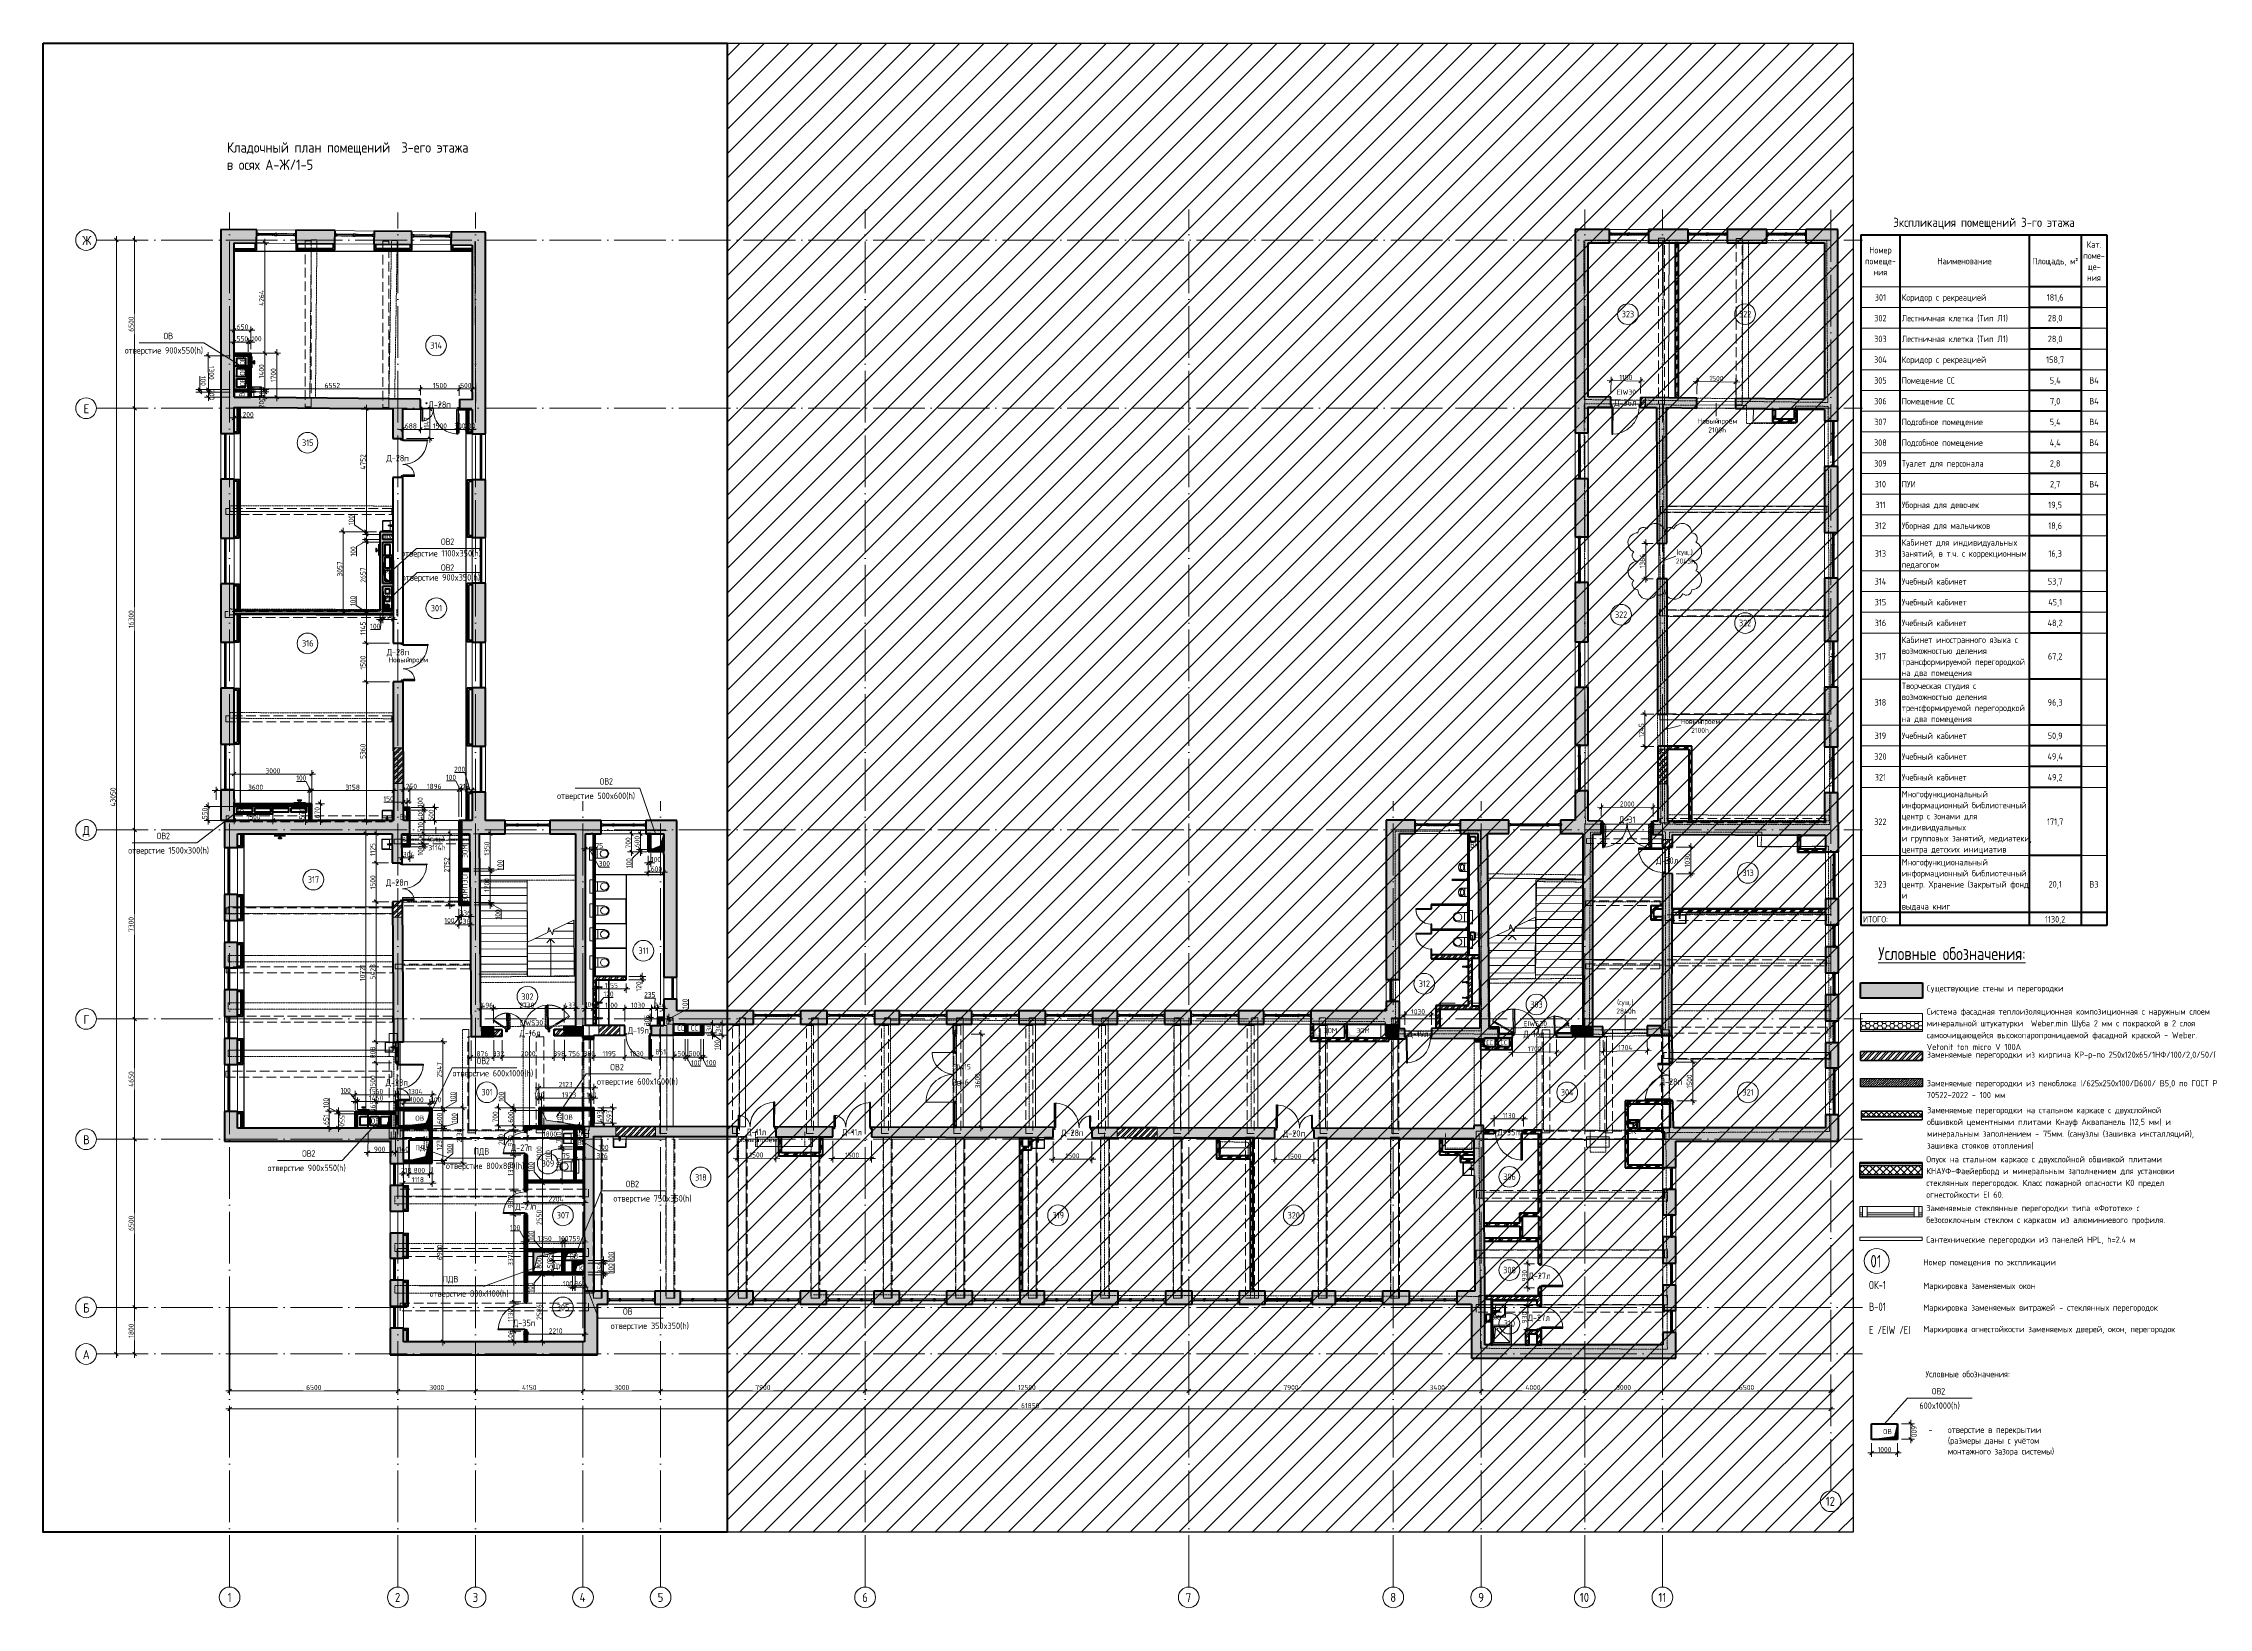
# Model space of a CAD drawing. Header units: millimetres. Extents: x -269164 to 430575, y -569542 to 36130.
# Drawn here: x 165045 to 248696, y -440120 to -379662 of the extents above; entities that cross this region are included whole.
import ezdxf

# ---------------------------------------------------------------- set-up
doc = ezdxf.new("R2010")
doc.units = ezdxf.units.MM
for name, pattern in [('ADSK_Линия сетки', [25, 20, -2.5, 0, -2.5]), ('ADSK_Сверху', [4.5, 3, -1.5]), ('ADSK_Штриховая_ш2 п1', [3, 2, -1]), ('GOST2.303 4', [7, 5, -2, 0])]:
    doc.linetypes.add(name, pattern=pattern)
for name, color, linetype, lineweight in [('02_Перегородки1', 7, 'Continuous', 13), ('_ Окна', 7, 'Continuous', 30), ('ADSK_Основная толстая', 7, 'Continuous', 50), ('ADSK_Основная тонкая', 7, 'Continuous', 9), ('Аннотация', 7, 'Continuous', 9), ('Витраж', 7, 'Continuous', 18), ('Графика', 7, 'Continuous', 20), ('Двери', 7, 'Continuous', 18), ('Каркас', 7, 'Continuous', 18), ('Лестницы', 7, 'Continuous', 18), ('Марки', 7, 'Continuous', 20), ('Марки дверей', 7, 'Continuous', 20), ('Марки помещений', 7, 'Continuous', 20), ('Обобщенные модели', 7, 'Continuous', 18), ('Окна', 7, 'Continuous', 18), ('Оси', 7, 'Continuous', 9), ('Отделка СТЕН', 6, 'Continuous', 13), ('Панели витража', 7, 'Continuous', 18), ('Перегородки', 5, 'Continuous', 25), ('Перекрытие', 7, 'Continuous', 18), ('Размеры', 7, 'Continuous', 9), ('Сантехника', 7, 'Continuous', 18), ('Стены', 7, 'Continuous', 18), ('Стены внутренние', 7, 'Continuous', 18), ('Стены наружные', 7, 'Continuous', 18), ('Стены штриховка', 7, 'Continuous', 18), ('Стрелки вверх', 7, 'Continuous', 18), ('Текстовые примечания', 7, 'Continuous', 9), ('ТОНКАЯ', 152, 'Continuous', 15), ('Тонкие линии', 7, 'Continuous', 18), ('Узлы', 7, 'Continuous', 18)]:
    doc.layers.add(name, color=color, linetype=linetype, lineweight=lineweight)
doc.layers.add('Линии', color=7, linetype='Continuous', lineweight=9, true_color=0x00a600)
doc.layers.add('Облака', color=1, linetype='Continuous', lineweight=20, true_color=0xff0000)
doc.layers.add('Перегородки пеноблок', color=7, linetype='Continuous')
doc.layers.add('Перегородки_ГКЛ', color=7, linetype='Continuous')
doc.styles.add('GOST Common', font='GOST_Common.ttf', dxfattribs={"width": 0.9, "height": 200})
doc.styles.add('GOST Common_1', font='GOST_Common.ttf', dxfattribs={"width": 0.9, "height": 350})
doc.styles.add('GOST Common_2', font='GOST_Common.ttf', dxfattribs={"width": 0.9, "height": 250})
doc.styles.add('GOST Common_3', font='GOST_Common.ttf', dxfattribs={"width": 0.9, "height": 2.5})
doc.styles.add('GOST Common_4', font='GOST_Common.ttf', dxfattribs={"width": 0.9, "height": 3.5})
doc.styles.add('ISOCPEUR_1', font='isocpeur.ttf', dxfattribs={"width": 0.9, "height": 250})
doc.styles.add('ISOCPEUR_13', font='isocpeur.ttf', dxfattribs={"width": 0.8, "height": 60})
doc.styles.add('ISOCPEUR_14', font='isocpeur.ttf', dxfattribs={"width": 0.75, "height": 120})
doc.styles.add('ISOCPEUR_B', font='', dxfattribs={"width": 0.75, "height": 80})
doc.styles.get('ISOCPEUR_B').set_extended_font_data('ISOCPEUR', bold=True)
doc.dimstyles.new('ADSK_Основной_2_5_мм', dxfattribs={"dimscale": 304.8, "dimtxt": 251.428749, "dimasz": 0.463911, "dimexe": 0.492126, "dimexo": 0.492126, "dimgap": 0.098425, "dimtad": 1, "dimdec": 1, "dimrnd": 0.1, "dimdsep": 46, "dimtxsty": 'GOST Common', "dimblk1": 'OBLIQUE', "dimblk2": 'OBLIQUE', "dimsah": 1, "dimcen": 0.09, "dimdle": 0.492126, "dimazin": 2, "dimtfac": 1, "dimtdec": 4, "dimtix": 1, "dimtmove": 0, "dimatfit": 3, "dimfxl": 1, "dimtvp": 1, "dimtfill": 1, "dimtolj": 1, "dimtzin": 0, "dimlwd": 20, "dimlwe": 20, "dimarcsym": 2})
doc.dimstyles.new('ADSK_Основной_2_мм_Округление_до_1_мм', dxfattribs={"dimscale": 304.8, "dimtxt": 201.142999, "dimasz": 0.463911, "dimexe": 0.492126, "dimexo": 0.492126, "dimgap": 0.098425, "dimtad": 1, "dimdec": 0, "dimdsep": 46, "dimtxsty": 'GOST Common', "dimblk1": 'OBLIQUE', "dimblk2": 'OBLIQUE', "dimsah": 1, "dimcen": 0.09, "dimdle": 0.492126, "dimazin": 2, "dimtfac": 1, "dimtdec": 4, "dimtix": 1, "dimtmove": 0, "dimatfit": 3, "dimfxl": 1, "dimtvp": 1, "dimtolj": 1, "dimtzin": 0, "dimlwd": 20, "dimlwe": 20, "dimarcsym": 2})
doc.dimstyles.new('ADSK_Основной_2_мм_Округление_до_1_мм_1', dxfattribs={"dimscale": 304.8, "dimtxt": 201.142999, "dimasz": 0.463911, "dimexe": 0.492126, "dimexo": 0.492126, "dimgap": 0.098425, "dimtad": 1, "dimdec": 0, "dimdsep": 46, "dimtxsty": 'GOST Common', "dimblk1": 'OBLIQUE', "dimblk2": 'OBLIQUE', "dimsah": 1, "dimcen": 0.09, "dimdle": 0.492126, "dimazin": 2, "dimtfac": 1, "dimtdec": 4, "dimtix": 1, "dimtmove": 1, "dimatfit": 3, "dimfxl": 1, "dimtvp": 1, "dimtolj": 1, "dimtzin": 0, "dimlwd": 20, "dimlwe": 20, "dimarcsym": 2})
pattern_1 = [(45, (178182.9, -430621.92), (-179.6051, 179.6051), []), (45, (178246.4, -430621.92), (0, 359.2102), []), (45, (178119.4, -430621.92), (0, 359.2102), [])]
pattern_2 = [(45, (178182.9, -430621.92), (-117.8655, 117.8655), []), (45, (178261.48, -430621.92), (-117.8655, 117.8655), [])]
pattern_3 = [(45, (178182.91, -430621.92), (-70.71068, 70.71068), [])]
pattern_4 = [(45, (178182.906, -430621.92), (-35.921024, 35.921024), []), (45, (178218.827, -430621.92), (-35.921024, 35.921024), [63.5, -12.7, 0, -12.7])]
pattern_5 = [(45, (178182.906, -422601.454), (-35.92102, 35.92102), []), (45, (178218.827, -422601.454), (-35.92102, 35.92102), [63.5, -12.7, 0, -12.7])]
pattern_6 = [(45, (178222.9, -430575.14), (-179.605, 179.605), []), (45, (178286.4, -430575.14), (0, 359.2102), []), (45, (178159.4, -430575.14), (0, 359.2102), [])]

msp = doc.modelspace()

# ---------------------------------------------------------------- texts
at = {"layer": 'Аннотация', "attachment_point": 1}
for s, insert, char_height, width, style in [('Кладочный план помещений  3-его этажа в осях А-Ж/1-5', (172137.05, -383487.24), 400, 9468.9945, 'GOST Common_2'), ('ВК', (220161.54, -410543.39), 200, 360.7594, 'GOST Common_1'), ('ВК', (220342.45, -414032.47), 200, 360.7594, 'GOST Common_1'), ('ЭОМ', (214508.83, -417716.04), 200, 555.5694, 'GOST Common_1'), ('ЭОМ', (215768.83, -417716.04), 200, 555.5694, 'GOST Common_1'), ('СС', (220785.2, -418180.15), 200, 317.4683, 'GOST Common_1'), ('СС', (221335.2, -418180.15), 200, 317.4683, 'GOST Common_1'), ('ВК', (226240.07, -421611.54), 200, 360.7594, 'GOST Common_1'), ('ВК', (220951.76, -428799.59), 200, 360.7594, 'GOST Common_1'), ('\\pxi-3,l4,t4;Условные обозначения:', (237507.14, -430966), 250, 5481.385, 'GOST Common_2'), ('\\pxi-3,l4,t4;-^Iотверстие в перекрытии (размеры даны с учётом монтажного зазора системы)', (237621.55, -433117.96), 250, 5481.385, 'GOST Common_2')]:
    msp.add_mtext(s, dxfattribs=dict(at, insert=insert, char_height=char_height, width=width, style=style))
at = {"layer": 'Аннотация', "char_height": 200, "attachment_point": 1, "rotation": 90, "style": 'GOST Common'}
for s, insert, width in [('ЭОМ', (181233.12, -411141.04), 555.5694), ('ПЭСПЗ', (181233.12, -412312.58), 858.6073), ('ЭОМ', (181233.12, -412836.45), 555.5694)]:
    msp.add_mtext(s, dxfattribs=dict(at, insert=insert, width=width))
at = {"layer": 'Аннотация', "color": 18, "true_color": 0x000000, "char_height": 200, "width": 317.4683, "attachment_point": 1, "style": 'GOST Common_1'}
for insert in [(189534.21, -417619.92), (190061.59, -417619.92)]:
    msp.add_mtext('СС', dxfattribs=dict(at, insert=insert))
at = {"layer": 'Графика', "color": 18, "true_color": 0x000000, "line_spacing_factor": 1.022761}
for s, insert, char_height, width, attachment_point, style in [('Экспликация помещений 3-го этажа', (240014.37, -386407.59), 350, 8447.1132, 2, 'GOST Common_4'), ('Номер\\Pпомеще-\\Pния', (236013.95, -387529.2), 250, 1418.0252, 2, 'GOST Common_3'), ('Наименование', (239263.95, -387955.35), 250, 2353.3185, 2, 'GOST Common_3'), ('Площадь, м\\fGOST Common|b0|i0|c238|p34|;\\W.9;²', (242763.95, -387955.35), 250, 2009.3719, 2, 'GOST Common_3'), ('Кат.\\Pпоме-\\Pще-\\Pния', (244263.95, -387316.12), 250, 962.4469, 2, 'GOST Common_3'), ('301', (236013.95, -389358.57), 250, 509.8857, 2, 'GOST Common_3'), ('Коридор с рекреацией', (236838.95, -389358.57), 250, 3611.4388, 1, 'GOST Common_3'), ('181,6', (242763.95, -389358.57), 250, 739.1834, 2, 'GOST Common_3'), ('302', (236013.95, -390160.41), 250, 561.1759, 2, 'GOST Common_3'), ('Лестничная клетка (Тип Л1)', (236838.95, -390160.41), 250, 4595.0052, 1, 'GOST Common_3'), ('28,0', (242763.95, -390160.41), 250, 654.7053, 2, 'GOST Common_3'), ('303', (236013.95, -390962.25), 250, 561.1759, 2, 'GOST Common_3'), ('Лестничная клетка (Тип Л1)', (236838.95, -390962.25), 250, 4595.0052, 1, 'GOST Common_3'), ('28,0', (242763.95, -390962.25), 250, 654.7053, 2, 'GOST Common_3'), ('304', (236013.95, -391764.09), 250, 588.3296, 2, 'GOST Common_3'), ('Коридор с рекреацией', (236838.95, -391764.09), 250, 3611.4388, 1, 'GOST Common_3'), ('158,7', (242763.95, -391764.09), 250, 790.4736, 2, 'GOST Common_3'), ('305', (236013.95, -392565.93), 250, 561.1759, 2, 'GOST Common_3'), ('Помещение СС', (236838.95, -392565.93), 250, 2286.9428, 1, 'GOST Common_3'), ('5,4', (242763.95, -392565.93), 250, 494.8003, 2, 'GOST Common_3'), ('В4', (244263.95, -392565.93), 250, 428.4246, 2, 'GOST Common_3'), ('306', (236013.95, -393367.77), 250, 561.1759, 2, 'GOST Common_3'), ('Помещение СС', (236838.95, -393367.77), 250, 2286.9428, 1, 'GOST Common_3'), ('7,0', (242763.95, -393367.77), 250, 467.6466, 2, 'GOST Common_3'), ('В4', (244263.95, -393367.77), 250, 428.4246, 2, 'GOST Common_3'), ('307', (236013.95, -394169.61), 250, 561.1759, 2, 'GOST Common_3'), ('Подсобное помещение', (236838.95, -394169.61), 250, 3572.2168, 1, 'GOST Common_3'), ('5,4', (242763.95, -394169.61), 250, 494.8003, 2, 'GOST Common_3'), ('В4', (244263.95, -394169.61), 250, 428.4246, 2, 'GOST Common_3'), ('308', (236013.95, -394971.45), 250, 561.1759, 2, 'GOST Common_3'), ('Подсобное помещение', (236838.95, -394971.45), 250, 3572.2168, 1, 'GOST Common_3'), ('4,4', (242763.95, -394971.45), 250, 521.954, 2, 'GOST Common_3'), ('В4', (244263.95, -394971.45), 250, 428.4246, 2, 'GOST Common_3'), ('309', (236013.95, -395773.29), 250, 561.1759, 2, 'GOST Common_3'), ('Туалет для персонала', (236838.95, -395773.29), 250, 3692.8998, 1, 'GOST Common_3'), ('2,8', (242763.95, -395773.29), 250, 467.6466, 2, 'GOST Common_3'), ('310', (236013.95, -396575.13), 250, 509.8857, 2, 'GOST Common_3'), ('ПУИ', (236838.95, -396575.13), 250, 642.637, 1, 'GOST Common_3'), ('2,7', (242763.95, -396575.13), 250, 467.6466, 2, 'GOST Common_3'), ('В4', (244263.95, -396575.13), 250, 428.4246, 2, 'GOST Common_3'), ('312', (236013.95, -398178.81), 250, 509.8857, 2, 'GOST Common_3'), ('311', (236013.95, -397376.97), 250, 458.5954, 2, 'GOST Common_3'), ('Уборная для девочек', (236838.95, -397376.97), 250, 3421.363, 1, 'GOST Common_3'), ('Уборная для мальчиков', (236838.95, -398178.81), 250, 3849.7877, 1, 'GOST Common_3'), ('18,6', (242763.95, -398178.81), 250, 603.415, 2, 'GOST Common_3'), ('19,5', (242763.95, -397376.97), 250, 603.415, 2, 'GOST Common_3'), ('Кабинет для индивидуальных\\Pзанятий, в т.ч. с коррекционным\\Pпедагогом', (236838.95, -398830.31), 250, 5301.0007, 1, 'GOST Common_3'), ('313', (236013.95, -399256.46), 250, 509.8857, 2, 'GOST Common_3'), ('16,3', (242763.95, -399256.46), 250, 603.415, 2, 'GOST Common_3'), ('314', (236013.95, -400334.11), 250, 537.0393, 2, 'GOST Common_3'), ('Учебный кабинет', (236838.95, -400334.11), 250, 2848.1188, 1, 'GOST Common_3'), ('53,7', (242763.95, -400334.11), 250, 654.7053, 2, 'GOST Common_3'), ('315', (236013.95, -401135.95), 250, 509.8857, 2, 'GOST Common_3'), ('Учебный кабинет', (236838.95, -401135.95), 250, 2848.1188, 1, 'GOST Common_3'), ('45,1', (242763.95, -401135.95), 250, 630.5687, 2, 'GOST Common_3'), ('316', (236013.95, -401937.79), 250, 509.8857, 2, 'GOST Common_3'), ('Учебный кабинет', (236838.95, -401937.79), 250, 2848.1188, 1, 'GOST Common_3'), ('48,2', (242763.95, -401937.79), 250, 681.8589, 2, 'GOST Common_3'), ('Кабинет иностранного языка с\\Pвозможностью деления\\Pтрансформируемой перегородкой\\Pна два помещения', (236838.95, -402589.28), 250, 5497.1106, 1, 'GOST Common_3'), ('317', (236013.95, -403228.51), 250, 509.8857, 2, 'GOST Common_3'), ('67,2', (242763.95, -403228.51), 250, 654.7053, 2, 'GOST Common_3'), ('Творческая студия с\\Pвозможностью деления\\Pтренсформируемой перегородкой\\Pна два помещения', (236838.95, -404368.88), 250, 5469.9569, 1, 'GOST Common_3'), ('318', (236013.95, -405008.11), 250, 509.8857, 2, 'GOST Common_3'), ('96,3', (242763.95, -405008.11), 250, 654.7053, 2, 'GOST Common_3'), ('319', (236013.95, -406298.83), 250, 509.8857, 2, 'GOST Common_3'), ('Учебный кабинет', (236838.95, -406298.83), 250, 2848.1188, 1, 'GOST Common_3'), ('50,9', (242763.95, -406298.83), 250, 654.7053, 2, 'GOST Common_3'), ('320', (236013.95, -407100.67), 250, 561.1759, 2, 'GOST Common_3'), ('Учебный кабинет', (236838.95, -407100.67), 250, 2848.1188, 1, 'GOST Common_3'), ('49,4', (242763.95, -407100.67), 250, 709.0126, 2, 'GOST Common_3'), ('321', (236013.95, -407902.51), 250, 509.8857, 2, 'GOST Common_3'), ('Учебный кабинет', (236838.95, -407902.51), 250, 2848.1188, 1, 'GOST Common_3'), ('49,2', (242763.95, -407902.51), 250, 681.8589, 2, 'GOST Common_3'), ('Многофункциональный\\Pинформационный библиотечный\\Pцентр с зонами для\\Pиндивидуальных\\Pи групповых занятий, медиатеки,\\Pцентра детских инициатив', (236838.95, -408554.01), 250, 5536.3326, 1, 'GOST Common_3'), ('322', (236013.95, -409619.38), 250, 561.1759, 2, 'GOST Common_3'), ('171,7', (242763.95, -409619.38), 250, 739.1834, 2, 'GOST Common_3'), ('Многофункциональный\\Pинформационный библиотечный\\Pцентр. Хранение (закрытый фонд)\\Pи\\Pвыдача книг', (236838.95, -411185.91), 250, 5596.6741, 1, 'GOST Common_3'), ('323', (236013.95, -412038.21), 250, 561.1759, 2, 'GOST Common_3'), ('20,1', (242763.95, -412038.21), 250, 603.415, 2, 'GOST Common_3'), ('В3', (244263.95, -412038.21), 250, 401.271, 2, 'GOST Common_3'), ('ИТОГО:', (235338.95, -413391.66), 250, 1125.369, 1, 'GOST Common_3'), ('1130,2', (242763.95, -413391.66), 250, 926.242, 2, 'GOST Common_3')]:
    msp.add_mtext(s, dxfattribs=dict(at, insert=insert, char_height=char_height, width=width, attachment_point=attachment_point, style=style))
at = {"layer": 'Марки', "color": 30, "lineweight": 40, "true_color": 0xf26722, "style": 'ISOCPEUR_1', "width": 0.9}
for s, p in [('ОВ', (169688.91, -391098.04)), ('ОВ', (180405.71, -399048.1)), ('2', (180762.9, -399048.1)), ('отверстие 1100x350(h)', (178871.12, -399495.91)), ('ОВ', (180405.71, -400048.1)), ('2', (180762.9, -400048.1)), ('отверстие 900x350(h)', (178898.78, -400428.32)), ('ОВ', (186536.54, -408311.76)), ('2', (186893.72, -408311.76)), ('отверстие 500x600(h)', (184894.28, -408868.61)), ('ОВ', (169424.47, -410419.5)), ('2', (169781.66, -410419.5)), ('ОВ', (181783.9, -419114.91)), ('2', (182141.09, -419114.91)), ('отверстие 600x1000(h)', (180854.46, -419589.83)), ('отверстие 600x1600(h)', (186436.76, -419909.17)), ('ОВ2', (186945.71, -419352.32)), ('ПДВ', (181673.63, -422609.41)), ('отверстие 900x550(h)', (173707.16, -423249)), ('ОВ', (175041.97, -422692.15)), ('2', (175399.16, -422692.15)), ('отверстие 800x800(h)', (180601.96, -423166.27)), ('ОВ', (187544, -423869.75)), ('2', (187901.19, -423869.75)), ('отверстие 750x350(h)', (187070.6, -424426.6)), ('ПДВ', (180478.02, -427546.58)), ('отверстие 800х1100(h)', (179969.07, -428103.43)), ('отверстие 350x350(h)', (186965.76, -429352.43)), ('ОВ', (187439.16, -428795.58)), ('ОВ', (238001.7, -431879.49)), ('2', (238358.88, -431882.46)), ('600x1000(h)', (237519.3, -432436.34))]:
    msp.add_text(s, height=250, dxfattribs=at).set_placement(p)
at = {"layer": 'Марки', "lineweight": 9, "attachment_point": 1}
for s, insert, char_height, width, style in [('Вв', (200138.87, -419690.57), 250, 418.4809, 'GOST Common_2'), ('EIW15', (200169.02, -419113.93), 200, 735.9491, 'GOST Common_1'), ('-6', (200484.15, -419690.57), 250, 389.6201, 'GOST Common_2')]:
    msp.add_mtext(s, dxfattribs=dict(at, insert=insert, char_height=char_height, width=width, style=style))
at = {"layer": 'Марки дверей', "lineweight": 9, "attachment_point": 1}
for s, insert, char_height, width, style in [('EIW30', (225832.76, -393043.48), 200, 779.2402, 'GOST Common_1'), ('\\fGOST Common|b0|i0|c204|p34|;\\W.9;Д', (179925.73, -393501.93), 250, 245.3164, 'GOST Common_2'), ('-28', (180128.14, -393501.93), 250, 584.4302, 'GOST Common_2'), ('\\fGOST Common|b0|i0|c204|p34|;\\W.9;п', (180610.34, -393501.93), 250, 194.8101, 'GOST Common_2'), ('\\fGOST Common|b0|i0|c204|p34|;\\W.9;Д', (225731.51, -393418.88), 250, 245.3164, 'GOST Common_2'), ('-36', (225933.91, -393418.88), 250, 584.4302, 'GOST Common_2'), ('\\fGOST Common|b0|i0|c204|p34|;\\W.9;л', (226416.11, -393418.88), 250, 194.8101, 'GOST Common_2'), ('Новый', (228952.39, -394160.08), 200, 836.9617, 'GOST Common_1'), ('2100h', (229363.15, -394504.04), 200, 743.1643, 'GOST Common_1'), ('проём', (229708.43, -394160.08), 200, 815.3162, 'GOST Common_1'), ('\\fGOST Common|b0|i0|c204|p34|;\\W.9;Д', (178301.83, -395570.83), 250, 245.3164, 'GOST Common_2'), ('-28', (178504.23, -395570.83), 250, 584.4302, 'GOST Common_2'), ('\\fGOST Common|b0|i0|c204|p34|;\\W.9;п', (178986.44, -395570.83), 250, 194.8101, 'GOST Common_2'), ('2043h', (228111.25, -399572.06), 200, 808.101, 'GOST Common_1'), ('\\fGOST Common|b0|i0|c204|p34|;\\W.9;(', (228135.06, -399228.1), 200, 86.5822, 'GOST Common_1'), ('сущ', (228206.5, -399228.1), 200, 512.2783, 'GOST Common_1'), ('.)', (228629.17, -399228.1), 200, 151.5189, 'GOST Common_1'), ('\\fGOST Common|b0|i0|c204|p34|;\\W.9;Д', (178314.33, -403066.89), 250, 245.3164, 'GOST Common_2'), ('-28', (178516.73, -403066.89), 250, 584.4302, 'GOST Common_2'), ('\\fGOST Common|b0|i0|c204|p34|;\\W.9;п', (178998.94, -403066.89), 250, 194.8101, 'GOST Common_2'), ('Новый', (178376.26, -403385.79), 200, 836.9617, 'GOST Common_1'), ('проём', (179132.31, -403385.79), 200, 815.3162, 'GOST Common_1'), ('Новый', (228294.32, -405771.22), 200, 836.9617, 'GOST Common_1'), ('2100h', (228705.08, -406115.18), 200, 743.1643, 'GOST Common_1'), ('проём', (229050.36, -405771.22), 200, 815.3162, 'GOST Common_1'), ('\\fGOST Common|b0|i0|c204|p34|;\\W.9;Д', (225915.87, -409541.09), 250, 245.3164, 'GOST Common_2'), ('-31', (226118.28, -409541.09), 250, 526.7087, 'GOST Common_2'), ('\\fGOST Common|b0|i0|c204|p34|;\\W.9;(', (179901.08, -410304.96), 200, 86.5822, 'GOST Common_1'), ('3114h', (179918.94, -410648.92), 200, 707.0884, 'GOST Common_1'), ('сущ', (179972.52, -410304.96), 200, 512.2783, 'GOST Common_1'), ('.)', (180395.19, -410304.96), 200, 151.5189, 'GOST Common_1'), ('\\fGOST Common|b0|i0|c204|p34|;\\W.9;Д', (227347.36, -411120.54), 250, 245.3164, 'GOST Common_2'), ('-30', (227549.77, -411120.54), 250, 584.4302, 'GOST Common_2'), ('\\fGOST Common|b0|i0|c204|p34|;\\W.9;л', (228031.97, -411120.54), 250, 194.8101, 'GOST Common_2'), ('\\fGOST Common|b0|i0|c204|p34|;\\W.9;Д', (178282.79, -411967.42), 250, 245.3164, 'GOST Common_2'), ('-28', (178485.2, -411967.42), 250, 584.4302, 'GOST Common_2'), ('\\fGOST Common|b0|i0|c204|p34|;\\W.9;п', (178967.4, -411967.42), 250, 194.8101, 'GOST Common_2'), ('EIWS30', (183447.8, -417413.06), 200, 959.6199, 'GOST Common_1'), ('2840h', (225810.75, -416964.46), 200, 815.3162, 'GOST Common_1'), ('\\fGOST Common|b0|i0|c204|p34|;\\W.9;(', (225840.52, -416620.5), 200, 86.5822, 'GOST Common_1'), ('сущ', (225911.95, -416620.5), 200, 512.2783, 'GOST Common_1'), ('.)', (226334.63, -416620.5), 200, 151.5189, 'GOST Common_1'), ('\\fGOST Common|b0|i0|c204|p34|;\\W.9;Д', (183444.65, -417788.47), 250, 245.3164, 'GOST Common_2'), ('-16', (183647.06, -417788.47), 250, 526.7087, 'GOST Common_2'), ('\\fGOST Common|b0|i0|c204|p34|;\\W.9;л', (184081.64, -417788.47), 250, 194.8101, 'GOST Common_2'), ('\\fGOST Common|b0|i0|c204|p34|;\\W.9;Д', (187624.99, -417688.89), 250, 245.3164, 'GOST Common_2'), ('-19', (187827.39, -417688.89), 250, 526.7087, 'GOST Common_2'), ('\\fGOST Common|b0|i0|c204|p34|;\\W.9;п', (188261.97, -417688.89), 250, 194.8101, 'GOST Common_2'), ('\\fGOST Common|b0|i0|c204|p34|;\\W.9;Д', (217744.79, -417819.14), 250, 245.3164, 'GOST Common_2'), ('-19', (217947.2, -417819.14), 250, 526.7087, 'GOST Common_2'), ('\\fGOST Common|b0|i0|c204|p34|;\\W.9;л', (218381.77, -417819.14), 250, 194.8101, 'GOST Common_2'), ('\\fGOST Common|b0|i0|c204|p34|;\\W.9;Д', (222229.16, -417824.6), 250, 245.3164, 'GOST Common_2'), ('EIWS30', (222232.31, -417449.2), 200, 959.6199, 'GOST Common_1'), ('-16', (222431.57, -417824.6), 250, 526.7087, 'GOST Common_2'), ('\\fGOST Common|b0|i0|c204|p34|;\\W.9;п', (222866.14, -417824.6), 250, 194.8101, 'GOST Common_2'), ('\\fGOST Common|b0|i0|c204|p34|;\\W.9;Д', (178269.21, -419699.16), 250, 245.3164, 'GOST Common_2'), ('-28', (178471.61, -419699.16), 250, 584.4302, 'GOST Common_2'), ('\\fGOST Common|b0|i0|c204|p34|;\\W.9;п', (178953.81, -419699.16), 250, 194.8101, 'GOST Common_2'), ('\\fGOST Common|b0|i0|c204|p34|;\\W.9;Д', (227489.95, -419667.34), 250, 245.3164, 'GOST Common_2'), ('-28', (227692.35, -419667.34), 250, 584.4302, 'GOST Common_2'), ('\\fGOST Common|b0|i0|c204|p34|;\\W.9;п', (228174.56, -419667.34), 250, 194.8101, 'GOST Common_2'), ('\\fGOST Common|b0|i0|c204|p34|;\\W.9;Д', (183111.43, -422216.6), 250, 245.3164, 'GOST Common_2'), ('-27', (183313.84, -422216.6), 250, 584.4302, 'GOST Common_2'), ('\\fGOST Common|b0|i0|c204|p34|;\\W.9;п', (183746, -422216.6), 250, 194.8101, 'GOST Common_2'), ('Новый', (191864.32, -421929.14), 200, 836.9617, 'GOST Common_1'), ('\\fGOST Common|b0|i0|c204|p34|;\\W.9;Д', (192203.62, -421610.24), 250, 245.3164, 'GOST Common_2'), ('-11', (192406.02, -421610.24), 250, 468.9872, 'GOST Common_2'), ('проём', (192620.36, -421929.14), 200, 815.3162, 'GOST Common_1'), ('\\fGOST Common|b0|i0|c204|p34|;\\W.9;л', (192792.98, -421610.24), 250, 194.8101, 'GOST Common_2'), ('\\fGOST Common|b0|i0|c204|p34|;\\W.9;Д', (195903.15, -421620.02), 250, 245.3164, 'GOST Common_2'), ('-11', (196105.56, -421620.02), 250, 468.9872, 'GOST Common_2'), ('\\fGOST Common|b0|i0|c204|p34|;\\W.9;л', (196492.51, -421620.02), 250, 194.8101, 'GOST Common_2'), ('\\fGOST Common|b0|i0|c204|p34|;\\W.9;Д', (204364.84, -421642.51), 250, 245.3164, 'GOST Common_2'), ('-28', (204567.25, -421642.51), 250, 584.4302, 'GOST Common_2'), ('\\fGOST Common|b0|i0|c204|p34|;\\W.9;п', (205049.45, -421642.51), 250, 194.8101, 'GOST Common_2'), ('\\fGOST Common|b0|i0|c204|p34|;\\W.9;Д', (212935.84, -421665.17), 250, 245.3164, 'GOST Common_2'), ('-20', (213138.25, -421665.17), 250, 584.4302, 'GOST Common_2'), ('\\fGOST Common|b0|i0|c204|p34|;\\W.9;п', (213620.45, -421665.17), 250, 194.8101, 'GOST Common_2'), ('\\fGOST Common|b0|i0|c204|p34|;\\W.9;Д', (221223.42, -421615.99), 250, 245.3164, 'GOST Common_2'), ('-35', (221425.83, -421615.99), 250, 584.4302, 'GOST Common_2'), ('\\fGOST Common|b0|i0|c204|p34|;\\W.9;п', (221908.03, -421615.99), 250, 194.8101, 'GOST Common_2'), ('\\fGOST Common|b0|i0|c204|p34|;\\W.9;Д', (183282.06, -424491.58), 250, 245.3164, 'GOST Common_2'), ('-27', (183484.47, -424491.58), 250, 584.4302, 'GOST Common_2'), ('\\fGOST Common|b0|i0|c204|p34|;\\W.9;п', (183916.63, -424491.58), 250, 194.8101, 'GOST Common_2'), ('\\fGOST Common|b0|i0|c204|p34|;\\W.9;Д', (222418.42, -427173.12), 250, 245.3164, 'GOST Common_2'), ('-27', (222620.83, -427173.12), 250, 584.4302, 'GOST Common_2'), ('\\fGOST Common|b0|i0|c204|p34|;\\W.9;л', (223103.03, -427173.12), 250, 194.8101, 'GOST Common_2'), ('\\fGOST Common|b0|i0|c204|p34|;\\W.9;Д', (183191.37, -428991.5), 250, 245.3164, 'GOST Common_2'), ('-35', (183393.78, -428991.5), 250, 584.4302, 'GOST Common_2'), ('\\fGOST Common|b0|i0|c204|p34|;\\W.9;п', (183875.98, -428991.5), 250, 194.8101, 'GOST Common_2'), ('\\fGOST Common|b0|i0|c204|p34|;\\W.9;Д', (222390.42, -428791.13), 250, 245.3164, 'GOST Common_2'), ('-27', (222592.83, -428791.13), 250, 584.4302, 'GOST Common_2'), ('\\fGOST Common|b0|i0|c204|p34|;\\W.9;л', (223075.03, -428791.13), 250, 194.8101, 'GOST Common_2')]:
    msp.add_mtext(s, dxfattribs=dict(at, insert=insert, char_height=char_height, width=width, style=style))
at = {"layer": 'Марки помещений', "lineweight": 9, "style": 'GOST Common_2'}
for s, insert, char_height, width, attachment_point in [('323', (226021.72, -390002.46), 250, 584.4302, 1), ('322', (230550.22, -390002.46), 250, 584.4302, 1), ('314', (179995.1, -391213.38), 250, 548.3542, 1), ('315', (175039.08, -394973.24), 250, 526.7087, 1), ('ВК', (178210.87, -398650.91), 200, 468.9872, 1), ('ОВ', (178210.53, -399915.89), 200, 468.9872, 1), ('ОВ', (178210.53, -399915.89), 200, 468.9872, 1), ('ОВ', (178208.38, -400938.46), 200, 468.9872, 1), ('301', (180014.84, -401368.03), 250, 526.7087, 1), ('322', (225760.17, -401617.7), 250, 584.4302, 1), ('322', (230550.22, -401938.82), 250, 584.4302, 1), ('316', (175039.08, -402725.08), 250, 526.7087, 1), ('ОВ', (172472.76, -409476.45), 200, 468.9872, 7), ('ВК', (178809.14, -409663.86), 200, 468.9872, 7), ('ВК', (178886.86, -410331.63), 200, 468.9872, 1), ('317', (175263.31, -411854.31), 250, 526.7087, 1), ('313', (230683.01, -411594.43), 250, 526.7087, 1), ('311', (188035.66, -414603.93), 250, 468.9872, 1), ('302', (183509.24, -416377.03), 250, 584.4302, 1), ('312', (218180.51, -415880.19), 250, 526.7087, 1), ('303', (222489.36, -416680.86), 250, 584.4302, 1), ('301', (181970.95, -420072.58), 250, 526.7087, 1), ('304', (223669.5, -420076.6), 250, 606.0757, 1), ('321', (230683.01, -420076.6), 250, 526.7087, 1), ('ОВ', (177705.08, -421213.8), 200, 468.9872, 1), ('ОВ', (179418.97, -421102.91), 200, 468.9872, 1), ('ОВ', (185165.82, -421063.93), 200, 468.9872, 1), ('ПД', (179411.84, -422250.42), 200, 468.9872, 1), ('ВК', (185671.88, -422039.97), 200, 468.9872, 1), ('309', (184297.14, -422828.29), 250, 584.4302, 1), ('318', (190222.44, -423363.85), 250, 526.7087, 1), ('306', (221443.07, -423341.19), 250, 584.4302, 1), ('307', (184880.05, -424828.48), 250, 584.4302, 1), ('319', (204033.64, -424828.48), 250, 526.7087, 1), ('320', (213112.54, -424828.5), 250, 584.4302, 1), ('ОВ', (185373.81, -426435.57), 200, 468.9872, 1), ('ДУ', (184748.1, -426824.69), 200, 468.9872, 1), ('К', (185734.74, -426895.98), 200, 468.9872, 1), ('308', (221443.07, -426945.9), 250, 584.4302, 1), ('305', (184880.05, -428388.09), 250, 584.4302, 1), ('310', (221467.37, -429010.7), 250, 526.7087, 1), ('ОВ', (236120.23, -433212.94), 200, 468.9872, 1)]:
    msp.add_mtext(s, dxfattribs=dict(at, insert=insert, char_height=char_height, width=width, attachment_point=attachment_point))
at = {"layer": 'Марки помещений', "lineweight": 9, "char_height": 200, "width": 468.9872, "attachment_point": 7, "rotation": 90, "style": 'GOST Common_2'}
for s, insert in [('ОВ', (172837.65, -392109.3)), ('ОВ', (172837.65, -392505.12)), ('ВК', (172823.2, -393319.57)), ('ОВ', (172837.65, -392921.4))]:
    msp.add_mtext(s, dxfattribs=dict(at, insert=insert))
at = {"layer": 'Оси', "char_height": 350, "attachment_point": 1, "style": 'GOST Common'}
for s, insert, width in [('\\fGOST Common|b0|i0|c204|p34|;\\W.9;Ж', (166550.51, -387112.54), 389.6201), ('\\fGOST Common|b0|i0|c204|p34|;\\W.9;Е', (166598.21, -393612.54), 274.1771), ('\\fGOST Common|b0|i0|c204|p34|;\\W.9;Д', (166568.51, -409912.54), 346.329), ('\\fGOST Common|b0|i0|c204|p34|;\\W.9;Г', (166598.21, -417212.54), 274.1771), ('\\fGOST Common|b0|i0|c204|p34|;\\W.9;В', (166583.36, -421862.54), 310.2531), ('\\fGOST Common|b0|i0|c204|p34|;\\W.9;Б', (166583.36, -428362.54), 310.2531), ('\\fGOST Common|b0|i0|c204|p34|;\\W.9;А', (166568.51, -430162.54), 346.329), ('12', (233901.64, -435834.17), 461.772), ('\\fGOST Common|b0|i0|c204|p34|;\\W.9;1', (172165.04, -439547.64), 187.5949), ('\\fGOST Common|b0|i0|c204|p34|;\\W.9;2', (178629.04, -439547.64), 274.1771), ('\\fGOST Common|b0|i0|c204|p34|;\\W.9;3', (181632.19, -439547.64), 266.9619), ('\\fGOST Common|b0|i0|c204|p34|;\\W.9;4', (185764.19, -439547.64), 310.2531), ('\\fGOST Common|b0|i0|c204|p34|;\\W.9;5', (188779.04, -439547.64), 274.1771), ('\\fGOST Common|b0|i0|c204|p34|;\\W.9;6', (196679.04, -439547.64), 274.1771), ('\\fGOST Common|b0|i0|c204|p34|;\\W.9;7', (209179.04, -439547.64), 274.1771), ('\\fGOST Common|b0|i0|c204|p34|;\\W.9;8', (217079.04, -439547.64), 274.1771), ('\\fGOST Common|b0|i0|c204|p34|;\\W.9;9', (220479.04, -439547.64), 274.1771), ('10', (224401.64, -439547.64), 461.772), ('11', (227437.19, -439547.64), 375.1897)]:
    msp.add_mtext(s, dxfattribs=dict(at, insert=insert, width=width))
at = {"layer": 'Текстовые примечания', "transparency": 33554687, "attachment_point": 1, "line_spacing_factor": 1.139951}
for s, insert, char_height, width, style in [('\\pxt3.38667,6.77333,10.16,13.54667,16.93333,20.32,23.70667,27.09333,30.48,33.86667,37.25333,40.64,44.02667,47.41333,50.8,54.18667,57.57333,60.96,64.34667,67.73333,71.12,74.50667,77.89333,81.28,84.66667,88.05333,91.44,94.82667,98.21333,101.6,104.98667,108.37333;{\\LУсловные обозначения:}', (235932.39, -414592.62), 500, 7325.5654, 'ISOCPEUR_13'), ('\\pxt3.38667,6.77333,10.16,13.54667,16.93333,20.32,23.70667,27.09333,30.48,33.86667,37.25333,40.64,44.02667,47.41333,50.8,54.18667,57.57333,60.96,64.34667,67.73333,71.12,74.50667,77.89333,81.28,84.66667,88.05333,91.44,94.82667,98.21333,101.6,104.98667,108.37333;{Существующие стены и перегородки}', (237805.91, -416064.08), 240, 7325.5654, 'ISOCPEUR_13'), ('\\pxt3.38667,6.77333,10.16,13.54667,16.93333,20.32,23.70667,27.09333,30.48,33.86667,37.25333,40.64,44.02667,47.41333,50.8,54.18667,57.57333,60.96,64.34667,67.73333,71.12,74.50667,77.89333,81.28,84.66667,88.05333,91.44,94.82667,98.21333,101.6,104.98667,108.37333;Система фасадная теплоизоляционная композиционная с наружным слоем \\Pминеральной штукатурки  Weber.min Шуба 2 мм с покраской в 2 слоя самоочищающейся высокопаропроницаемой фасадной краской - Weber.\\PVetonit ton micro V 100А', (237805.91, -416960.04), 240, 10752.64, 'ISOCPEUR_13'), ('\\pxt3.38667,6.77333,10.16,13.54667,16.93333,20.32,23.70667,27.09333,30.48,33.86667,37.25333,40.64,44.02667,47.41333,50.8,54.18667,57.57333,60.96,64.34667,67.73333,71.12,74.50667,77.89333,81.28,84.66667,88.05333,91.44,94.82667,98.21333,101.6,104.98667,108.37333;{Заменяемые перегородки из кирпича КР-р-по 250х120х65/1НФ/100/2,0/50/ГОСТ 530-2012}', (237805.91, -418627.54), 240, 10689.5168, 'ISOCPEUR_13'), ('\\pxt3.38667,6.77333,10.16,13.54667,16.93333,20.32,23.70667,27.09333,30.48,33.86667,37.25333,40.64,44.02667,47.41333,50.8,54.18667,57.57333,60.96,64.34667,67.73333,71.12,74.50667,77.89333,81.28,84.66667,88.05333,91.44,94.82667,98.21333,101.6,104.98667,108.37333;Заменяемые перегородки из пеноблока I/625х250х100/D600/ В5,0 по ГОСТ Р 70522-2022 - 100 мм', (237805.91, -419731.53), 240, 9338.88, 'ISOCPEUR_13'), ('\\pxt3.38667,6.77333,10.16,13.54667,16.93333,20.32,23.70667,27.09333,30.48,33.86667,37.25333,40.64,44.02667,47.41333,50.8,54.18667,57.57333,60.96,64.34667,67.73333,71.12,74.50667,77.89333,81.28,84.66667,88.05333,91.44,94.82667,98.21333,101.6,104.98667,108.37333;Заменяемые перегородки на стальном каркасе с двухслойной \\Pобшивкой цементными плитами Кнауф Аквапанель (12,5 мм) и \\Pминеральным заполнением - 75мм. (санузлы (зашивка инсталляций), \\Pзашивка стояков отопления)', (237815.72, -420770.18), 240, 11015.04, 'ISOCPEUR_13'), ('\\pxt3.38667,6.77333,10.16,13.54667,16.93333,20.32,23.70667,27.09333,30.48,33.86667,37.25333,40.64,44.02667,47.41333,50.8,54.18667,57.57333,60.96,64.34667,67.73333,71.12,74.50667,77.89333,81.28,84.66667,88.05333,91.44,94.82667,98.21333,101.6,104.98667,108.37333;Опуск на стальном каркасе с двухслойной обшивкой плитами \\PКНАУФ-Фаейерборд и минеральным заполнением для установки \\Pстеклянных перегородок. Класс пожарной опасности К0 предел \\Pогнестойкости EI 60.', (237787.16, -422669.81), 240, 11015.04, 'ISOCPEUR_13'), ('\\pxt3.38667,6.77333,10.16,13.54667,16.93333,20.32,23.70667,27.09333,30.48,33.86667,37.25333,40.64,44.02667,47.41333,50.8,54.18667,57.57333,60.96,64.34667,67.73333,71.12,74.50667,77.89333,81.28,84.66667,88.05333,91.44,94.82667,98.21333,101.6,104.98667,108.37333;{Заменяемые стеклянные перегородки типа «Фототех» с безосоклочным стеклом с каркасом из алюминиевого профиля.}', (237787.16, -424555.38), 240, 8623.36, 'ISOCPEUR_13'), ('\\pxt3.38667,6.77333,10.16,13.54667,16.93333,20.32,23.70667,27.09333,30.48,33.86667,37.25333,40.64,44.02667,47.41333,50.8,54.18667,57.57333,60.96,64.34667,67.73333,71.12,74.50667,77.89333,81.28,84.66667,88.05333,91.44,94.82667,98.21333,101.6,104.98667,108.37333;{Сантехнические перегородки из панелей HPL, h=2.4 м }', (237785.21, -425776.17), 240, 10634.24, 'ISOCPEUR_13'), ('\\pxt1.125,2.25,3.375,4.5,5.625,6.75,7.875,9,10.125,11.25,12.375,13.5,14.625,15.75,16.875,18,19.125,20.25,21.375,22.5,23.625,24.75,25.875,27,28.125,29.25,30.375,31.5,32.625,33.75,34.875,36;{01}', (235628.67, -426486.89), 480, 441.168, 'ISOCPEUR_14'), ('\\pxt3.38667,6.77333,10.16,13.54667,16.93333,20.32,23.70667,27.09333,30.48,33.86667,37.25333,40.64,44.02667,47.41333,50.8,54.18667,57.57333,60.96,64.34667,67.73333,71.12,74.50667,77.89333,81.28,84.66667,88.05333,91.44,94.82667,98.21333,101.6,104.98667,108.37333;{Номер помещения по экспликации}', (237672.45, -426649.03), 240, 9884.8, 'ISOCPEUR_13'), ('\\pxt1.6875,3.375,5.0625,6.75,8.4375,10.125,11.8125,13.5,15.1875,16.875,18.5625,20.25,21.9375,23.625,25.3125,27,28.6875,30.375,32.0625,33.75,35.4375,37.125,38.8125,40.5,42.1875,43.875,45.5625,47.25,48.9375,50.625,52.3125,54;{ОК-1}', (235574.32, -427490.01), 320, 693.264, 'ISOCPEUR_B'), ('\\pxt3.38667,6.77333,10.16,13.54667,16.93333,20.32,23.70667,27.09333,30.48,33.86667,37.25333,40.64,44.02667,47.41333,50.8,54.18667,57.57333,60.96,64.34667,67.73333,71.12,74.50667,77.89333,81.28,84.66667,88.05333,91.44,94.82667,98.21333,101.6,104.98667,108.37333;{Маркировка заменяемых окон}', (237672.45, -427561.84), 240, 9884.8, 'ISOCPEUR_13'), ('\\pxt1.6875,3.375,5.0625,6.75,8.4375,10.125,11.8125,13.5,15.1875,16.875,18.5625,20.25,21.9375,23.625,25.3125,27,28.6875,30.375,32.0625,33.75,35.4375,37.125,38.8125,40.5,42.1875,43.875,45.5625,47.25,48.9375,50.625,52.3125,54;{В-01}', (235574.32, -428330.01), 320, 669.63, 'ISOCPEUR_B'), ('\\pxt3.38667,6.77333,10.16,13.54667,16.93333,20.32,23.70667,27.09333,30.48,33.86667,37.25333,40.64,44.02667,47.41333,50.8,54.18667,57.57333,60.96,64.34667,67.73333,71.12,74.50667,77.89333,81.28,84.66667,88.05333,91.44,94.82667,98.21333,101.6,104.98667,108.37333;{Маркировка заменяемых витражей - стеклянных перегородок }', (237672.45, -428401.84), 240, 9884.8, 'ISOCPEUR_13'), ('\\pxt1.6875,3.375,5.0625,6.75,8.4375,10.125,11.8125,13.5,15.1875,16.875,18.5625,20.25,21.9375,23.625,25.3125,27,28.6875,30.375,32.0625,33.75,35.4375,37.125,38.8125,40.5,42.1875,43.875,45.5625,47.25,48.9375,50.625,52.3125,54;Е /EIW /EI', (235574.32, -429228.83), 320, 1506.3629, 'ISOCPEUR_B'), ('\\pxt3.38667,6.77333,10.16,13.54667,16.93333,20.32,23.70667,27.09333,30.48,33.86667,37.25333,40.64,44.02667,47.41333,50.8,54.18667,57.57333,60.96,64.34667,67.73333,71.12,74.50667,77.89333,81.28,84.66667,88.05333,91.44,94.82667,98.21333,101.6,104.98667,108.37333;{Маркировка огнестойкости заменяемых дверей, окон, перегородок }', (237672.45, -429233.17), 240, 9884.8, 'ISOCPEUR_13')]:
    msp.add_mtext(s, dxfattribs=dict(at, insert=insert, char_height=char_height, width=width, style=style))

# ---------------------------------------------------------------- blocks, each defined once
blk = doc.blocks.new('ADSK_БалкаЖБ_Прямоугольная - 350х340мм-851147-03 План 3-го этажа маркировочный')
at = {"layer": 'Каркас', "color": 253, "linetype": 'ADSK_Сверху', "true_color": 0xaaaaaa}
for p, q in [((-3639, 175), (-3639, -175)), ((-3639, 175), (3639, 175)), ((3639, -175), (3639, 175)), ((-3639, -175), (3639, -175))]:
    blk.add_line(p, q, dxfattribs=at)
at = {"layer": 'Каркас', "color": 253, "linetype": 'ADSK_Сверху', "true_color": 0xb2b2b2}
for p, q in [((-3639, -175), (-3639, 175)), ((3639, 175), (-3639, 175)), ((3639, 175), (3639, -147)), ((-3639, -175), (3590, -175))]:
    blk.add_line(p, q, dxfattribs=at)
blk = doc.blocks.new('Прямоугольный импост - 70х20_60мм-1225109-03 План 3-го этажа маркировочный')
at = {"layer": 'Витраж', "color": 253, "linetype": 'ADSK_Сверху', "true_color": 0xaaaaaa}
for p, q in [((39644, 2435), (39644, 2365)), ((39724, 2435), (39644, 2435)), ((39724, 2365), (39644, 2365)), ((40114, 2435), (40084, 2435)), ((40114, 2365), (40084, 2365))]:
    blk.add_line(p, q, dxfattribs=at)
blk = doc.blocks.new('Прямоугольный импост - 70х20_60мм-1424711-03 План 3-го этажа маркировочный')
at = {"layer": 'Витраж', "color": 253, "linetype": 'ADSK_Сверху', "true_color": 0xaaaaaa}
for p, q in [((-80, 35), (0, 35)), ((0, 35), (0, -35)), ((0, -35), (-80, -35))]:
    blk.add_line(p, q, dxfattribs=at)
blk = doc.blocks.new('Прямоугольный импост - 70х20_60мм-1424712-03 План 3-го этажа маркировочный')
at = {"layer": 'Витраж', "color": 253, "linetype": 'ADSK_Сверху', "true_color": 0xaaaaaa}
for p, q in [((0, 35), (-80, 35)), ((0, -35), (0, 35)), ((-80, -35), (0, -35))]:
    blk.add_line(p, q, dxfattribs=at)
blk = doc.blocks.new('Прямоугольный импост - 70х20_60мм-1225111-03 План 3-го этажа маркировочный')
at = {"layer": 'Витраж', "color": 253, "linetype": 'ADSK_Сверху', "true_color": 0xaaaaaa}
for p, q in [((40144, 2435), (40114, 2435)), ((40144, 2365), (40114, 2365)), ((40994, 2435), (40964, 2435)), ((40994, 2365), (40964, 2365))]:
    blk.add_line(p, q, dxfattribs=at)
blk = doc.blocks.new('Витраж-тент со смещением вовне - 60мм 30 сдвиг-1466942-03 План 3-го этажа маркировочный')
at = {"layer": '_ Окна', "color": 253, "linetype": 'ADSK_Сверху', "true_color": 0xaaaaaa}
for p, q in [((-440, 25), (-440, -45)), ((-440, 25), (-410, 25)), ((-440, -45), (-440, 25)), ((440, 25), (410, 25)), ((440, -45), (440, 25)), ((440, -45), (440, 25)), ((-380, -45), (-440, -45)), ((-380, -35), (-380, -45)), ((380, -35), (380, -45)), ((380, -45), (440, -45))]:
    blk.add_line(p, q, dxfattribs=at)
at = {"layer": 'Окна', "color": 253, "linetype": 'ADSK_Сверху', "true_color": 0xaaaaaa}
blk.add_line((-380, -45), (380, -45), dxfattribs=at)
blk = doc.blocks.new('Прямоугольный импост - 70х20_60мм-1225113-03 План 3-го этажа маркировочный')
at = {"layer": 'Витраж', "color": 253, "linetype": 'ADSK_Сверху', "true_color": 0xaaaaaa}
for p, q in [((41024, 2435), (40994, 2435)), ((41024, 2365), (40994, 2365)), ((41464, 2435), (41384, 2435)), ((41464, 2365), (41384, 2365)), ((41464, 2365), (41464, 2435))]:
    blk.add_line(p, q, dxfattribs=at)
blk = doc.blocks.new('Прямоугольный импост - 70х60мм-1424709-03 План 3-го этажа маркировочный')
at = {"layer": 'Витраж', "color": 253, "linetype": 'ADSK_Сверху', "true_color": 0xaaaaaa}
for p, q in [((-30, 35), (30, 35)), ((30, -35), (-30, -35))]:
    blk.add_line(p, q, dxfattribs=at)
blk = doc.blocks.new('Прямоугольный импост - 70х60мм-1225009-03 План 3-го этажа маркировочный')
at = {"layer": 'Витраж', "color": 253, "linetype": 'ADSK_Сверху', "true_color": 0xaaaaaa}
for p, q in [((41024, 2435), (41024, 2365)), ((41384, 2435), (41024, 2435)), ((41384, 2365), (41024, 2365)), ((41384, 2365), (41384, 2435))]:
    blk.add_line(p, q, dxfattribs=at)
blk = doc.blocks.new('Прямоугольный импост - 70х60мм-1242018-03 План 3-го этажа маркировочный')
at = {"layer": 'Витраж', "color": 253, "linetype": 'ADSK_Сверху', "true_color": 0xaaaaaa}
for p, q in [((40144, 2435), (40144, 2365)), ((40964, 2435), (40144, 2435)), ((40964, 2365), (40144, 2365)), ((40964, 2365), (40964, 2435))]:
    blk.add_line(p, q, dxfattribs=at)
blk = doc.blocks.new('Прямоугольный импост - 70х20_56мм-1425354-03 План 3-го этажа маркировочный')
at = {"layer": 'Витраж', "color": 253, "linetype": 'ADSK_Сверху', "true_color": 0xaaaaaa}
for p, q in [((466, 2157), (396, 2157)), ((396, 2081), (396, 2157)), ((466, 2081), (466, 2157)), ((396, 1307), (396, 1383)), ((396, 1307), (466, 1307)), ((466, 1307), (466, 1383))]:
    blk.add_line(p, q, dxfattribs=at)
blk = doc.blocks.new('Прямоугольный импост - 70х20_56мм-1424845-03 План 3-го этажа маркировочный')
at = {"layer": 'Витраж', "color": 253, "linetype": 'ADSK_Сверху', "true_color": 0xaaaaaa}
for p, q in [((-76, 35), (0, 35)), ((0, 35), (0, -35)), ((0, -35), (-76, -35))]:
    blk.add_line(p, q, dxfattribs=at)
blk = doc.blocks.new('Прямоугольный импост - 70х20_56мм-1424846-03 План 3-го этажа маркировочный')
at = {"layer": 'Витраж', "color": 253, "linetype": 'ADSK_Сверху', "true_color": 0xaaaaaa}
for p, q in [((0, 35), (-76, 35)), ((0, -35), (0, 35)), ((-76, -35), (0, -35))]:
    blk.add_line(p, q, dxfattribs=at)
blk = doc.blocks.new('Прямоугольный импост - 70х60мм-1425356-03 План 3-го этажа маркировочный')
at = {"layer": 'Витраж', "color": 253, "linetype": 'ADSK_Сверху', "true_color": 0xaaaaaa}
for p, q in [((466, 2081), (396, 2081)), ((396, 1383), (396, 2081)), ((466, 1383), (466, 2081)), ((396, 1383), (466, 1383))]:
    blk.add_line(p, q, dxfattribs=at)
blk = doc.blocks.new('Прямоугольный импост - 70х20_56мм-1424848-03 План 3-го этажа маркировочный')
at = {"layer": 'Витраж', "color": 253, "linetype": 'ADSK_Сверху', "true_color": 0xaaaaaa}
for p, q in [((-76, 35), (0, 35)), ((0, 35), (0, -35)), ((0, -35), (-76, -35))]:
    blk.add_line(p, q, dxfattribs=at)
blk = doc.blocks.new('Прямоугольный импост - 70х20_56мм-1424849-03 План 3-го этажа маркировочный')
at = {"layer": 'Витраж', "color": 253, "linetype": 'ADSK_Сверху', "true_color": 0xaaaaaa}
for p, q in [((0, 35), (-76, 35)), ((0, -35), (0, 35)), ((-76, -35), (0, -35))]:
    blk.add_line(p, q, dxfattribs=at)
blk = doc.blocks.new('Прямоугольный импост - 70х20_60мм-1426885-03 План 3-го этажа маркировочный')
at = {"layer": 'Витраж', "color": 253, "linetype": 'ADSK_Сверху', "true_color": 0xaaaaaa}
for p, q in [((-5936, 19885), (-6006, 19885)), ((-6006, 19805), (-6006, 19885)), ((-6006, 19385), (-6006, 19415)), ((-5936, 19805), (-5936, 19885)), ((-5936, 19385), (-5936, 19415))]:
    blk.add_line(p, q, dxfattribs=at)
blk = doc.blocks.new('Прямоугольный импост - 70х20_60мм-1424614-03 План 3-го этажа маркировочный')
at = {"layer": 'Витраж', "color": 253, "linetype": 'ADSK_Сверху', "true_color": 0xaaaaaa}
for p, q in [((-80, 35), (0, 35)), ((0, 35), (0, -35)), ((0, -35), (-80, -35))]:
    blk.add_line(p, q, dxfattribs=at)
blk = doc.blocks.new('Прямоугольный импост - 70х20_60мм-1424615-03 План 3-го этажа маркировочный')
at = {"layer": 'Витраж', "color": 253, "linetype": 'ADSK_Сверху', "true_color": 0xaaaaaa}
for p, q in [((0, 35), (-80, 35)), ((0, -35), (0, 35)), ((-80, -35), (0, -35))]:
    blk.add_line(p, q, dxfattribs=at)
blk = doc.blocks.new('Прямоугольный импост - 70х20_60мм-1243038-03 План 3-го этажа маркировочный')
at = {"layer": 'Витраж', "color": 253, "linetype": 'ADSK_Сверху', "true_color": 0xaaaaaa}
for p, q in [((-6006, 19355), (-6006, 19385)), ((-5936, 19355), (-5936, 19385)), ((-6006, 18535), (-6006, 18565)), ((-5936, 18535), (-5936, 18565))]:
    blk.add_line(p, q, dxfattribs=at)
blk = doc.blocks.new('Прямоугольный импост - 70х60мм-1424612-03 План 3-го этажа маркировочный')
at = {"layer": 'Витраж', "color": 253, "linetype": 'ADSK_Сверху', "true_color": 0xaaaaaa}
for p, q in [((-30, 35), (30, 35)), ((30, -35), (-30, -35))]:
    blk.add_line(p, q, dxfattribs=at)
blk = doc.blocks.new('Прямоугольный импост - 70х60мм-1426887-03 План 3-го этажа маркировочный')
at = {"layer": 'Витраж', "color": 253, "linetype": 'ADSK_Сверху', "true_color": 0xaaaaaa}
for p, q in [((-5936, 19805), (-6006, 19805)), ((-6006, 19415), (-6006, 19805)), ((-6006, 19415), (-5936, 19415)), ((-5936, 19415), (-5936, 19805))]:
    blk.add_line(p, q, dxfattribs=at)
blk = doc.blocks.new('Прямоугольный импост - 70х60мм-1243040-03 План 3-го этажа маркировочный')
at = {"layer": 'Витраж', "color": 253, "linetype": 'ADSK_Сверху', "true_color": 0xaaaaaa}
for p, q in [((-5936, 19355), (-6006, 19355)), ((-6006, 18565), (-6006, 19355)), ((-5936, 18565), (-5936, 19355)), ((-6006, 18565), (-5936, 18565))]:
    blk.add_line(p, q, dxfattribs=at)
blk = doc.blocks.new('Прямоугольный импост - 70х20_60мм-1424482-03 План 3-го этажа маркировочный')
at = {"layer": 'Витраж', "color": 253, "linetype": 'ADSK_Сверху', "true_color": 0xaaaaaa}
for p, q in [((-80, 35), (0, 35)), ((0, 35), (0, -35)), ((0, -35), (-80, -35))]:
    blk.add_line(p, q, dxfattribs=at)
blk = doc.blocks.new('Прямоугольный импост - 70х20_60мм-1424483-03 План 3-го этажа маркировочный')
at = {"layer": 'Витраж', "color": 253, "linetype": 'ADSK_Сверху', "true_color": 0xaaaaaa}
for p, q in [((0, 35), (-80, 35)), ((0, -35), (0, 35)), ((-80, -35), (0, -35))]:
    blk.add_line(p, q, dxfattribs=at)
blk = doc.blocks.new('Прямоугольный импост - 70х20_60мм-1225850-03 План 3-го этажа маркировочный')
at = {"layer": 'Витраж', "color": 253, "linetype": 'ADSK_Сверху', "true_color": 0xaaaaaa}
for p, q in [((-6144, 27281), (-6144, 27311)), ((-6074, 27281), (-6074, 27311)), ((-6144, 26511), (-6144, 26541)), ((-6074, 26511), (-6074, 26541))]:
    blk.add_line(p, q, dxfattribs=at)
blk = doc.blocks.new('Прямоугольный импост - 70х60мм-1424480-03 План 3-го этажа маркировочный')
at = {"layer": 'Витраж', "color": 253, "linetype": 'ADSK_Сверху', "true_color": 0xaaaaaa}
for p, q in [((-30, 35), (30, 35)), ((30, -35), (-30, -35))]:
    blk.add_line(p, q, dxfattribs=at)
blk = doc.blocks.new('Прямоугольный импост - 70х60мм-1229542-03 План 3-го этажа маркировочный')
at = {"layer": 'Витраж', "color": 253, "linetype": 'ADSK_Сверху', "true_color": 0xaaaaaa}
for p, q in [((-6074, 27281), (-6144, 27281)), ((-6144, 26541), (-6144, 27281)), ((-6074, 26541), (-6074, 27281)), ((-6144, 26541), (-6074, 26541))]:
    blk.add_line(p, q, dxfattribs=at)
blk = doc.blocks.new('Прямоугольный импост - 70х20_56мм-1433842-03 План 3-го этажа маркировочный')
at = {"layer": 'Витраж', "color": 253, "linetype": 'ADSK_Сверху', "true_color": 0xaaaaaa}
for p, q in [((-4150, 43537), (-4112, 43537)), ((-4149, 43607), (-4111, 43607)), ((-3461, 43530), (-3385, 43530)), ((-3460, 43600), (-3384, 43600)), ((-3385, 43530), (-3384, 43600))]:
    blk.add_line(p, q, dxfattribs=at)
blk = doc.blocks.new('Прямоугольный импост - 70х20_56мм-1257200-03 План 3-го этажа маркировочный')
at = {"layer": 'Витраж', "color": 253, "linetype": 'ADSK_Сверху', "true_color": 0xaaaaaa}
for p, q in [((-76, 35), (0, 35)), ((0, 35), (0, -35)), ((0, -35), (-76, -35))]:
    blk.add_line(p, q, dxfattribs=at)
blk = doc.blocks.new('Прямоугольный импост - 70х20_56мм-1257201-03 План 3-го этажа маркировочный')
at = {"layer": 'Витраж', "color": 253, "linetype": 'ADSK_Сверху', "true_color": 0xaaaaaa}
for p, q in [((0, 35), (-76, 35)), ((0, -35), (0, 35)), ((-76, -35), (0, -35))]:
    blk.add_line(p, q, dxfattribs=at)
blk = doc.blocks.new('Прямоугольный импост - 70х20_56мм-1245127-03 План 3-го этажа маркировочный')
at = {"layer": 'Витраж', "color": 253, "linetype": 'ADSK_Сверху', "true_color": 0xaaaaaa}
for p, q in [((-4894, 43614), (-4895, 43544)), ((-4895, 43544), (-4819, 43543)), ((-4894, 43614), (-4818, 43613)), ((-4188, 43537), (-4150, 43537)), ((-4187, 43607), (-4149, 43607))]:
    blk.add_line(p, q, dxfattribs=at)
blk = doc.blocks.new('Прямоугольный импост - 70х76мм-1464156-03 План 3-го этажа маркировочный')
at = {"layer": 'Витраж', "color": 253, "linetype": 'ADSK_Сверху', "true_color": 0xaaaaaa}
for p, q in [((-38, 35), (38, 35)), ((38, -35), (-38, -35))]:
    blk.add_line(p, q, dxfattribs=at)
blk = doc.blocks.new('Прямоугольный импост - 70х60мм-1433844-03 План 3-го этажа маркировочный')
at = {"layer": 'Витраж', "color": 253, "linetype": 'ADSK_Сверху', "true_color": 0xaaaaaa}
for p, q in [((-4111, 43607), (-4112, 43537)), ((-4112, 43537), (-3461, 43530)), ((-4111, 43607), (-3460, 43600)), ((-3461, 43530), (-3460, 43600))]:
    blk.add_line(p, q, dxfattribs=at)
blk = doc.blocks.new('Прямоугольный импост - 70х60мм-1245129-03 План 3-го этажа маркировочный')
at = {"layer": 'Витраж', "color": 253, "linetype": 'ADSK_Сверху', "true_color": 0xaaaaaa}
for p, q in [((-4818, 43613), (-4819, 43543)), ((-4819, 43543), (-4188, 43537)), ((-4818, 43613), (-4187, 43607)), ((-4188, 43537), (-4187, 43607))]:
    blk.add_line(p, q, dxfattribs=at)
blk = doc.blocks.new('Прямоугольный импост - 70х20_60мм-1438125-03 План 3-го этажа маркировочный')
at = {"layer": 'Витраж', "color": 253, "linetype": 'ADSK_Сверху', "true_color": 0xaaaaaa}
for p, q in [((-80, 35), (0, 35)), ((0, 35), (0, -35)), ((0, -35), (-80, -35))]:
    blk.add_line(p, q, dxfattribs=at)
blk = doc.blocks.new('Прямоугольный импост - 70х20_60мм-1438126-03 План 3-го этажа маркировочный')
at = {"layer": 'Витраж', "color": 253, "linetype": 'ADSK_Сверху', "true_color": 0xaaaaaa}
for p, q in [((0, 35), (-80, 35)), ((0, -35), (0, 35)), ((-80, -35), (0, -35))]:
    blk.add_line(p, q, dxfattribs=at)
blk = doc.blocks.new('Прямоугольный импост - 70х20_60мм-1464403-03 План 3-го этажа маркировочный')
at = {"layer": 'Витраж', "color": 253, "linetype": 'ADSK_Сверху', "true_color": 0xaaaaaa}
for p, q in [((3738, 23323), (3738, 23293)), ((3808, 23323), (3808, 23293)), ((3738, 22523), (3738, 22493)), ((3808, 22523), (3808, 22493))]:
    blk.add_line(p, q, dxfattribs=at)
blk = doc.blocks.new('Прямоугольный импост - 70х60мм-1438123-03 План 3-го этажа маркировочный')
at = {"layer": 'Витраж', "color": 253, "linetype": 'ADSK_Сверху', "true_color": 0xaaaaaa}
for p, q in [((-30, 35), (30, 35)), ((30, -35), (-30, -35))]:
    blk.add_line(p, q, dxfattribs=at)
blk = doc.blocks.new('Прямоугольный импост - 70х60мм-1464405-03 План 3-го этажа маркировочный')
at = {"layer": 'Витраж', "color": 253, "linetype": 'ADSK_Сверху', "true_color": 0xaaaaaa}
for p, q in [((3808, 23293), (3738, 23293)), ((3738, 23293), (3738, 22523)), ((3808, 23293), (3808, 22523)), ((3738, 22523), (3808, 22523))]:
    blk.add_line(p, q, dxfattribs=at)
blk = doc.blocks.new('Прямоугольный импост - 70х20_60мм-V1-03 План 3-го этажа маркировочный')
at = {"layer": 'Витраж', "color": 253, "linetype": 'ADSK_Сверху', "true_color": 0xaaaaaa}
for p, q in [((5966, 20784), (6436, 20784)), ((5966, 20714), (6436, 20714)), ((6436, 20714), (6436, 20784))]:
    blk.add_line(p, q, dxfattribs=at)
blk = doc.blocks.new('Прямоугольный импост - 70х20_60мм-1464022-03 План 3-го этажа маркировочный')
at = {"layer": 'Витраж', "color": 253, "linetype": 'ADSK_Сверху', "true_color": 0xaaaaaa}
for p, q in [((5176, 20784), (5966, 20784)), ((5176, 20714), (5966, 20714))]:
    blk.add_line(p, q, dxfattribs=at)
blk = doc.blocks.new('Прямоугольный импост - 70х20_60мм-V2-03 План 3-го этажа маркировочный')
at = {"layer": 'Витраж', "color": 253, "linetype": 'ADSK_Сверху', "true_color": 0xaaaaaa}
for p, q in [((4706, 20784), (4706, 20714)), ((4706, 20784), (5176, 20784)), ((4706, 20714), (5176, 20714))]:
    blk.add_line(p, q, dxfattribs=at)
blk = doc.blocks.new('Прямоугольный импост - 70х20_60мм-1236811-03 План 3-го этажа маркировочный')
at = {"layer": 'Витраж', "color": 253, "linetype": 'ADSK_Сверху', "true_color": 0xaaaaaa}
for p, q in [((-80, 35), (0, 35)), ((0, 35), (0, -35)), ((0, -35), (-80, -35))]:
    blk.add_line(p, q, dxfattribs=at)
blk = doc.blocks.new('Прямоугольный импост - 70х20_60мм-1236812-03 План 3-го этажа маркировочный')
at = {"layer": 'Витраж', "color": 253, "linetype": 'ADSK_Сверху', "true_color": 0xaaaaaa}
for p, q in [((0, 35), (-80, 35)), ((0, -35), (0, 35)), ((-80, -35), (0, -35))]:
    blk.add_line(p, q, dxfattribs=at)
blk = doc.blocks.new('Прямоугольный импост - 70х20_60мм-V3-03 План 3-го этажа маркировочный')
at = {"layer": 'Витраж', "color": 253, "linetype": 'ADSK_Сверху', "true_color": 0xaaaaaa}
for p, q in [((8879, 20784), (8909, 20784)), ((8879, 20714), (8909, 20714)), ((9639, 20784), (9669, 20784)), ((9639, 20714), (9669, 20714))]:
    blk.add_line(p, q, dxfattribs=at)
blk = doc.blocks.new('Прямоугольный импост - 70х60мм-1236807-03 План 3-го этажа маркировочный')
at = {"layer": 'Витраж', "color": 253, "linetype": 'ADSK_Сверху', "true_color": 0xaaaaaa}
for p, q in [((-30, 35), (30, 35)), ((30, -35), (-30, -35))]:
    blk.add_line(p, q, dxfattribs=at)
blk = doc.blocks.new('Прямоугольный импост - 70х60мм-1464024-03 План 3-го этажа маркировочный')
at = {"layer": 'Витраж', "color": 253, "linetype": 'ADSK_Сверху', "true_color": 0xaaaaaa}
for p, q in [((8909, 20784), (8909, 20714)), ((8909, 20784), (9639, 20784)), ((8909, 20714), (9639, 20714)), ((9639, 20714), (9639, 20784))]:
    blk.add_line(p, q, dxfattribs=at)
blk = doc.blocks.new('Витраж-тент со смещением вовне - 60мм 30 сдвиг-1466982-03 План 3-го этажа маркировочный')
at = {"layer": '_ Окна', "color": 253, "linetype": 'ADSK_Сверху', "true_color": 0xaaaaaa}
for p, q in [((-440, 25), (-440, -45)), ((-440, 25), (-410, 25)), ((-440, -45), (-440, 25)), ((440, 25), (410, 25)), ((440, -45), (440, 25)), ((440, -45), (440, 25)), ((-380, -45), (-440, -45)), ((-380, -35), (-380, -45)), ((380, -35), (380, -45)), ((380, -45), (440, -45))]:
    blk.add_line(p, q, dxfattribs=at)
at = {"layer": 'Окна', "color": 253, "linetype": 'ADSK_Сверху', "true_color": 0xaaaaaa}
blk.add_line((-380, -45), (380, -45), dxfattribs=at)
blk = doc.blocks.new('Витраж-тент со смещением вовне - 60мм 30 сдвиг-2061572-03 План 3-го этажа маркировочный')
at = {"layer": '_ Окна', "color": 253, "linetype": 'ADSK_Сверху', "true_color": 0xaaaaaa}
for p, q in [((-395, 25), (-395, -45)), ((-395, 25), (-365, 25)), ((-395, -45), (-395, 25)), ((395, 25), (365, 25)), ((395, -45), (395, 25)), ((395, -45), (395, 25)), ((-335, -45), (-395, -45)), ((-335, -35), (-335, -45)), ((335, -35), (335, -45)), ((335, -45), (395, -45))]:
    blk.add_line(p, q, dxfattribs=at)
at = {"layer": 'Окна', "color": 253, "linetype": 'ADSK_Сверху', "true_color": 0xaaaaaa}
blk.add_line((-335, -45), (335, -45), dxfattribs=at)
blk = doc.blocks.new('Прямоугольный импост - 70х20_60мм-1464263-03 План 3-го этажа маркировочный')
at = {"layer": 'Витраж', "color": 253, "linetype": 'ADSK_Сверху', "true_color": 0xaaaaaa}
for p, q in [((43941, 20799), (45001, 20799)), ((43941, 20729), (45001, 20729))]:
    blk.add_line(p, q, dxfattribs=at)
blk = doc.blocks.new('Витраж-тент со смещением вовне - 60мм 30 сдвиг-1466964-03 План 3-го этажа маркировочный')
at = {"layer": '_ Окна', "color": 253, "linetype": 'ADSK_Сверху', "true_color": 0xaaaaaa}
for p, q in [((-379, 25), (-379, -45)), ((-379, 25), (-349, 25)), ((-379, -45), (-379, 25)), ((379, 25), (349, 25)), ((379, -45), (379, 25)), ((379, -45), (379, 25)), ((-319, -45), (-379, -45)), ((-319, -35), (-319, -45)), ((319, -35), (319, -45)), ((319, -45), (379, -45))]:
    blk.add_line(p, q, dxfattribs=at)
at = {"layer": 'Окна', "color": 253, "linetype": 'ADSK_Сверху', "true_color": 0xaaaaaa}
blk.add_line((-319, -45), (319, -45), dxfattribs=at)
blk = doc.blocks.new('Витраж-тент со смещением вовне - 60мм 34 сдвиг-2061685-03 План 3-го этажа маркировочный')
at = {"layer": '_ Окна', "color": 253, "linetype": 'ADSK_Сверху', "true_color": 0xaaaaaa}
for p, q in [((-349.5, 25), (-349.5, -45)), ((-349.5, 25), (-315.5, 25)), ((-349.5, -45), (-349.5, 25)), ((349.5, 25), (315.5, 25)), ((349.5, -45), (349.5, 25)), ((349.5, -45), (349.5, 25)), ((-289.5, -45), (-349.5, -45)), ((-289.5, -35), (-289.5, -45)), ((289.5, -35), (289.5, -45)), ((289.5, -45), (349.5, -45))]:
    blk.add_line(p, q, dxfattribs=at)
at = {"layer": 'Окна', "color": 253, "linetype": 'ADSK_Сверху', "true_color": 0xaaaaaa}
blk.add_line((-289.5, -45), (289.5, -45), dxfattribs=at)
blk = doc.blocks.new('Витраж-тент со смещением вовне - 60мм 34 сдвиг-2061687-03 План 3-го этажа маркировочный')
at = {"layer": '_ Окна', "color": 253, "linetype": 'ADSK_Сверху', "true_color": 0xaaaaaa}
for p, q in [((-359.5, 25), (-359.5, -45)), ((-359.5, 25), (-325.5, 25)), ((-359.5, -45), (-359.5, 25)), ((359.5, 25), (325.5, 25)), ((359.5, -45), (359.5, 25)), ((359.5, -45), (359.5, 25)), ((-299.5, -45), (-359.5, -45)), ((-299.5, -35), (-299.5, -45)), ((299.5, -35), (299.5, -45)), ((299.5, -45), (359.5, -45))]:
    blk.add_line(p, q, dxfattribs=at)
at = {"layer": 'Окна', "color": 253, "linetype": 'ADSK_Сверху', "true_color": 0xaaaaaa}
blk.add_line((-299.5, -45), (299.5, -45), dxfattribs=at)
blk = doc.blocks.new('Прямоугольный импост - 70х20_60мм-1426008-03 План 3-го этажа маркировочный')
at = {"layer": 'Витраж', "color": 253, "linetype": 'ADSK_Сверху', "true_color": 0xaaaaaa}
for p, q in [((46238, 23836), (46168, 23836)), ((46168, 23756), (46168, 23836)), ((46168, 23416), (46168, 23446)), ((46238, 23756), (46238, 23836)), ((46238, 23416), (46238, 23446))]:
    blk.add_line(p, q, dxfattribs=at)
blk = doc.blocks.new('Прямоугольный импост - 70х20_60мм-1424475-03 План 3-го этажа маркировочный')
at = {"layer": 'Витраж', "color": 253, "linetype": 'ADSK_Сверху', "true_color": 0xaaaaaa}
for p, q in [((-80, 35), (0, 35)), ((0, 35), (0, -35)), ((0, -35), (-80, -35))]:
    blk.add_line(p, q, dxfattribs=at)
blk = doc.blocks.new('Прямоугольный импост - 70х20_60мм-1424476-03 План 3-го этажа маркировочный')
at = {"layer": 'Витраж', "color": 253, "linetype": 'ADSK_Сверху', "true_color": 0xaaaaaa}
for p, q in [((0, 35), (-80, 35)), ((0, -35), (0, 35)), ((-80, -35), (0, -35))]:
    blk.add_line(p, q, dxfattribs=at)
blk = doc.blocks.new('Прямоугольный импост - 70х60мм-1424473-03 План 3-го этажа маркировочный')
at = {"layer": 'Витраж', "color": 253, "linetype": 'ADSK_Сверху', "true_color": 0xaaaaaa}
for p, q in [((-30, 35), (30, 35)), ((30, -35), (-30, -35))]:
    blk.add_line(p, q, dxfattribs=at)
blk = doc.blocks.new('Прямоугольный импост - 70х60мм-1426010-03 План 3-го этажа маркировочный')
at = {"layer": 'Витраж', "color": 253, "linetype": 'ADSK_Сверху', "true_color": 0xaaaaaa}
for p, q in [((46238, 23756), (46168, 23756)), ((46168, 23446), (46168, 23756)), ((46168, 23446), (46238, 23446)), ((46238, 23446), (46238, 23756))]:
    blk.add_line(p, q, dxfattribs=at)
blk = doc.blocks.new('Прямоугольный импост - 70х20_60мм-1425107-03 План 3-го этажа маркировочный')
at = {"layer": 'Витраж', "color": 253, "linetype": 'ADSK_Сверху', "true_color": 0xaaaaaa}
for p, q in [((55980, 35054), (55980, 35024)), ((55980, 34684), (55980, 34604)), ((55980, 34604), (56050, 34604)), ((56050, 35054), (56050, 35024)), ((56050, 34684), (56050, 34604))]:
    blk.add_line(p, q, dxfattribs=at)
blk = doc.blocks.new('Прямоугольный импост - 70х20_60мм-1258642-03 План 3-го этажа маркировочный')
at = {"layer": 'Витраж', "color": 253, "linetype": 'ADSK_Сверху', "true_color": 0xaaaaaa}
for p, q in [((-80, 35), (0, 35)), ((0, 35), (0, -35)), ((0, -35), (-80, -35))]:
    blk.add_line(p, q, dxfattribs=at)
blk = doc.blocks.new('Прямоугольный импост - 70х20_60мм-1258643-03 План 3-го этажа маркировочный')
at = {"layer": 'Витраж', "color": 253, "linetype": 'ADSK_Сверху', "true_color": 0xaaaaaa}
for p, q in [((0, 35), (-80, 35)), ((0, -35), (0, 35)), ((-80, -35), (0, -35))]:
    blk.add_line(p, q, dxfattribs=at)
blk = doc.blocks.new('Витраж-тент со смещением вовне - 60мм 30 сдвиг-1466951-03 План 3-го этажа маркировочный')
at = {"layer": '_ Окна', "color": 253, "linetype": 'ADSK_Сверху', "true_color": 0xaaaaaa}
for p, q in [((-425, 25), (-425, -45)), ((-425, 25), (-395, 25)), ((-425, -45), (-425, 25)), ((425, 25), (395, 25)), ((425, -45), (425, 25)), ((425, -45), (425, 25)), ((-365, -45), (-425, -45)), ((-365, -35), (-365, -45)), ((365, -35), (365, -45)), ((365, -45), (425, -45))]:
    blk.add_line(p, q, dxfattribs=at)
at = {"layer": 'Окна', "color": 253, "linetype": 'ADSK_Сверху', "true_color": 0xaaaaaa}
blk.add_line((-365, -45), (365, -45), dxfattribs=at)
blk = doc.blocks.new('Прямоугольный импост - 70х60мм-1258640-03 План 3-го этажа маркировочный')
at = {"layer": 'Витраж', "color": 253, "linetype": 'ADSK_Сверху', "true_color": 0xaaaaaa}
for p, q in [((-30, 35), (30, 35)), ((30, -35), (-30, -35))]:
    blk.add_line(p, q, dxfattribs=at)
blk = doc.blocks.new('Прямоугольный импост - 70х60мм-1425109-03 План 3-го этажа маркировочный')
at = {"layer": 'Витраж', "color": 253, "linetype": 'ADSK_Сверху', "true_color": 0xaaaaaa}
for p, q in [((56050, 35024), (55980, 35024)), ((55980, 35024), (55980, 34684)), ((55980, 34684), (56050, 34684)), ((56050, 35024), (56050, 34684))]:
    blk.add_line(p, q, dxfattribs=at)
blk = doc.blocks.new('Прямоугольный импост - 70х20_60мм-1425973-03 План 3-го этажа маркировочный')
at = {"layer": 'Витраж', "color": 253, "linetype": 'ADSK_Сверху', "true_color": 0xaaaaaa}
for p, q in [((55980, 26561), (55980, 26531)), ((55980, 26161), (55980, 26081)), ((55980, 26081), (56050, 26081)), ((56050, 26561), (56050, 26531)), ((56050, 26161), (56050, 26081))]:
    blk.add_line(p, q, dxfattribs=at)
blk = doc.blocks.new('Прямоугольный импост - 70х20_60мм-1329426-03 План 3-го этажа маркировочный')
at = {"layer": 'Витраж', "color": 253, "linetype": 'ADSK_Сверху', "true_color": 0xaaaaaa}
for p, q in [((55980, 27381), (55980, 27351)), ((56050, 27381), (56050, 27351)), ((55980, 26591), (55980, 26561)), ((56050, 26591), (56050, 26561))]:
    blk.add_line(p, q, dxfattribs=at)
blk = doc.blocks.new('Витраж-тент со смещением вовне - 60мм 30 сдвиг-1466956-03 План 3-го этажа маркировочный')
at = {"layer": '_ Окна', "color": 253, "linetype": 'ADSK_Сверху', "true_color": 0xaaaaaa}
for p, q in [((-410, 25), (-410, -45)), ((-410, 25), (-380, 25)), ((-410, -45), (-410, 25)), ((410, 25), (380, 25)), ((410, -45), (410, 25)), ((410, -45), (410, 25)), ((-350, -45), (-410, -45)), ((-350, -35), (-350, -45)), ((350, -35), (350, -45)), ((350, -45), (410, -45))]:
    blk.add_line(p, q, dxfattribs=at)
at = {"layer": 'Окна', "color": 253, "linetype": 'ADSK_Сверху', "true_color": 0xaaaaaa}
blk.add_line((-350, -45), (350, -45), dxfattribs=at)
blk = doc.blocks.new('Прямоугольный импост - 70х60мм-1425975-03 План 3-го этажа маркировочный')
at = {"layer": 'Витраж', "color": 253, "linetype": 'ADSK_Сверху', "true_color": 0xaaaaaa}
for p, q in [((56050, 26531), (55980, 26531)), ((55980, 26531), (55980, 26161)), ((55980, 26161), (56050, 26161)), ((56050, 26531), (56050, 26161))]:
    blk.add_line(p, q, dxfattribs=at)
blk = doc.blocks.new('Прямоугольный импост - 70х60мм-1329428-03 План 3-го этажа маркировочный')
at = {"layer": 'Витраж', "color": 253, "linetype": 'ADSK_Сверху', "true_color": 0xaaaaaa}
for p, q in [((56050, 27351), (55980, 27351)), ((55980, 27351), (55980, 26591)), ((56050, 27351), (56050, 26591)), ((55980, 26591), (56050, 26591))]:
    blk.add_line(p, q, dxfattribs=at)
blk = doc.blocks.new('Прямоугольный импост - 70х20_60мм-1425938-03 План 3-го этажа маркировочный')
at = {"layer": 'Витраж', "color": 253, "linetype": 'ADSK_Сверху', "true_color": 0xaaaaaa}
for p, q in [((55980, 22559), (55980, 22529)), ((55980, 22079), (55980, 21999)), ((55980, 21999), (56050, 21999)), ((56050, 22559), (56050, 22529)), ((56050, 22079), (56050, 21999))]:
    blk.add_line(p, q, dxfattribs=at)
blk = doc.blocks.new('Прямоугольный импост - 70х20_60мм-1295771-03 План 3-го этажа маркировочный')
at = {"layer": 'Витраж', "color": 253, "linetype": 'ADSK_Сверху', "true_color": 0xaaaaaa}
for p, q in [((55980, 23299), (55980, 23269)), ((55980, 22589), (55980, 22559)), ((56050, 23299), (56050, 23269)), ((56050, 22589), (56050, 22559))]:
    blk.add_line(p, q, dxfattribs=at)
blk = doc.blocks.new('Витраж-тент со смещением вовне - 60мм 30 сдвиг-1466950-03 План 3-го этажа маркировочный')
at = {"layer": '_ Окна', "color": 253, "linetype": 'ADSK_Сверху', "true_color": 0xaaaaaa}
for p, q in [((-370, 25), (-370, -45)), ((-370, 25), (-340, 25)), ((-370, -45), (-370, 25)), ((370, 25), (340, 25)), ((370, -45), (370, 25)), ((370, -45), (370, 25)), ((-310, -45), (-370, -45)), ((-310, -35), (-310, -45)), ((310, -35), (310, -45)), ((310, -45), (370, -45))]:
    blk.add_line(p, q, dxfattribs=at)
at = {"layer": 'Окна', "color": 253, "linetype": 'ADSK_Сверху', "true_color": 0xaaaaaa}
blk.add_line((-310, -45), (310, -45), dxfattribs=at)
blk = doc.blocks.new('Прямоугольный импост - 70х60мм-1425940-03 План 3-го этажа маркировочный')
at = {"layer": 'Витраж', "color": 253, "linetype": 'ADSK_Сверху', "true_color": 0xaaaaaa}
for p, q in [((56050, 22529), (55980, 22529)), ((55980, 22529), (55980, 22079)), ((55980, 22079), (56050, 22079)), ((56050, 22529), (56050, 22079))]:
    blk.add_line(p, q, dxfattribs=at)
blk = doc.blocks.new('Прямоугольный импост - 70х60мм-1295773-03 План 3-го этажа маркировочный')
at = {"layer": 'Витраж', "color": 253, "linetype": 'ADSK_Сверху', "true_color": 0xaaaaaa}
for p, q in [((56050, 23269), (55980, 23269)), ((55980, 23269), (55980, 22589)), ((55980, 22589), (56050, 22589)), ((56050, 23269), (56050, 22589))]:
    blk.add_line(p, q, dxfattribs=at)
blk = doc.blocks.new('Витраж-тент со смещением вовне - 60мм 30 сдвиг-1466941-03 План 3-го этажа маркировочный')
at = {"layer": '_ Окна', "color": 253, "linetype": 'ADSK_Сверху', "true_color": 0xaaaaaa}
for p, q in [((-379, 25), (-379, -45)), ((-379, 25), (-349, 25)), ((-379, -45), (-379, 25)), ((379, 25), (349, 25)), ((379, -45), (379, 25)), ((379, -45), (379, 25)), ((-319, -45), (-379, -45)), ((-319, -35), (-319, -45)), ((319, -35), (319, -45)), ((319, -45), (379, -45))]:
    blk.add_line(p, q, dxfattribs=at)
at = {"layer": 'Окна', "color": 253, "linetype": 'ADSK_Сверху', "true_color": 0xaaaaaa}
blk.add_line((-319, -45), (319, -45), dxfattribs=at)
blk = doc.blocks.new('Витраж-тент со смещением вовне - 60мм 30 сдвиг-2062299-03 План 3-го этажа маркировочный')
at = {"layer": '_ Окна', "color": 253, "linetype": 'ADSK_Сверху', "true_color": 0xaaaaaa}
for p, q in [((-379, 25), (-379, -45)), ((-379, 25), (-349, 25)), ((-379, -45), (-379, 25)), ((379, 25), (349, 25)), ((379, -45), (379, 25)), ((379, -45), (379, 25)), ((-319, -45), (-379, -45)), ((-319, -35), (-319, -45)), ((319, -35), (319, -45)), ((319, -45), (379, -45))]:
    blk.add_line(p, q, dxfattribs=at)
at = {"layer": 'Окна', "color": 253, "linetype": 'ADSK_Сверху', "true_color": 0xaaaaaa}
blk.add_line((-319, -45), (319, -45), dxfattribs=at)
blk = doc.blocks.new('Прямоугольный импост - 70х40_60мм-1229682-03 План 3-го этажа маркировочный')
at = {"layer": 'Витраж', "color": 253, "linetype": 'ADSK_Сверху', "true_color": 0xaaaaaa}
for p, q in [((4689, 20784), (4689, 20714)), ((4706, 20784), (4689, 20784)), ((4689, 20714), (4706, 20714))]:
    blk.add_line(p, q, dxfattribs=at)
blk = doc.blocks.new('Прямоугольный импост - 70х40_60мм-1229821-03 План 3-го этажа маркировочный')
at = {"layer": 'Витраж', "color": 253, "linetype": 'ADSK_Сверху', "true_color": 0xaaaaaa}
for p, q in [((45523, 20799), (45471, 20799)), ((45471, 20729), (45523, 20729)), ((45523, 20729), (45523, 20799))]:
    blk.add_line(p, q, dxfattribs=at)
blk = doc.blocks.new('Витраж-тент со смещением вовне - 60мм 30 сдвиг-1466994-03 План 3-го этажа маркировочный')
at = {"layer": '_ Окна', "color": 253, "linetype": 'ADSK_Сверху', "true_color": 0xaaaaaa}
for p, q in [((-530, -35), (-530, -45)), ((-530, -45), (-530, -35)), ((-470, -45), (-530, -45)), ((-470, -35), (-470, -45)), ((470, -35), (470, -45)), ((470, -45), (530, -45)), ((530, -45), (530, -35)), ((530, -45), (530, -35))]:
    blk.add_line(p, q, dxfattribs=at)
at = {"layer": 'Окна', "color": 253, "linetype": 'ADSK_Сверху', "true_color": 0xaaaaaa}
blk.add_line((-470, -45), (470, -45), dxfattribs=at)
blk = doc.blocks.new('Витраж-тент со смещением вовне - 60мм 30 сдвиг верхнее без сетки-1467094-03 План 3-го этажа маркировочный')
at = {"layer": '_ Окна', "color": 253, "linetype": 'ADSK_Сверху', "true_color": 0xaaaaaa}
for p, q in [((-530, -35), (-530, -45)), ((-530, -45), (-530, -35)), ((-470, -45), (-530, -45)), ((-470, -35), (-470, -45)), ((470, -35), (470, -45)), ((470, -45), (530, -45)), ((530, -45), (530, -35)), ((530, -45), (530, -35))]:
    blk.add_line(p, q, dxfattribs=at)
at = {"layer": 'Окна', "color": 253, "linetype": 'ADSK_Сверху', "true_color": 0xaaaaaa}
blk.add_line((-470, -45), (470, -45), dxfattribs=at)
blk = doc.blocks.new('Прямоугольный импост - Зазор 20х116мм-1859005-03 План 3-го этажа маркировочный')
at = {"layer": 'Витраж', "color": 253, "linetype": 'ADSK_Сверху', "true_color": 0xaaaaaa}
for p, q in [((22015, 10010), (22015, 10034)), ((22131, 10010), (22131, 10034)), ((22015, 9108), (22015, 9132)), ((22131, 9108), (22131, 9132))]:
    blk.add_line(p, q, dxfattribs=at)
blk = doc.blocks.new('Прямоугольный импост - Зазор 20х116мм-2336938-03 План 3-го этажа маркировочный')
at = {"layer": 'Витраж', "color": 253, "linetype": 'ADSK_Сверху', "true_color": 0xaaaaaa}
for p, q in [((22015, 11930), (22015, 11954)), ((22131, 11930), (22131, 11954)), ((22015, 10034), (22015, 10058)), ((22131, 10034), (22131, 10058))]:
    blk.add_line(p, q, dxfattribs=at)
blk = doc.blocks.new('Прямоугольный импост - Зазор 20х116мм-1854064-03 План 3-го этажа маркировочный')
at = {"layer": 'Витраж', "color": 253, "linetype": 'ADSK_Сверху', "true_color": 0xaaaaaa}
for p, q in [((0, 76), (-20, 76)), ((-20, 76), (-20, 20)), ((0, -40), (0, 76)), ((-20, -20), (-20, -40)), ((-20, -40), (0, -40))]:
    blk.add_line(p, q, dxfattribs=at)
blk = doc.blocks.new('Системная панель - ADSK_Cтеклопакет_40мм-1857743-03 План 3-го этажа маркировочный')
at = {"layer": 'Панели витража', "color": 253, "linetype": 'ADSK_Сверху', "true_color": 0xaaaaaa}
for p, q in [((11.90625, 20), (-11.90625, 20)), ((-11.90625, -20), (-11.90625, 20)), ((11.90625, 20), (11.90625, -20)), ((-11.90625, -20), (11.90625, -20))]:
    blk.add_line(p, q, dxfattribs=at)
blk = doc.blocks.new('Системная панель - ADSK_Cтеклопакет_40мм-2336941-03 План 3-го этажа маркировочный')
at = {"layer": 'Панели витража', "color": 253, "linetype": 'ADSK_Сверху', "true_color": 0xaaaaaa}
for p, q in [((-936, 20), (-959.8125, 20)), ((-959.8125, -20), (-959.8125, 20)), ((959.8125, 20), (936, 20)), ((959.8125, 20), (959.8125, -20)), ((-959.8125, -20), (-936, -20)), ((936, -20), (959.8125, -20))]:
    blk.add_line(p, q, dxfattribs=at)
blk = doc.blocks.new('Системная панель - ADSK_Cтеклопакет_40мм-1859002-03 План 3-го этажа маркировочный')
at = {"layer": 'Панели витража', "color": 253, "linetype": 'ADSK_Сверху', "true_color": 0xaaaaaa}
for p, q in [((-309, 20), (-332.8125, 20)), ((-332.8125, -20), (-332.8125, 20)), ((332.8125, 20), (309, 20)), ((332.8125, 20), (332.8125, -20)), ((-332.8125, -20), (-309, -20)), ((309, -20), (332.8125, -20))]:
    blk.add_line(p, q, dxfattribs=at)
blk = doc.blocks.new('Прямоугольный импост - 48х116мм простой-2336940-03 План 3-го этажа маркировочный')
at = {"layer": 'Витраж', "color": 253, "linetype": 'ADSK_Сверху', "true_color": 0xaaaaaa}
for p, q in [((22131, 11930), (22015, 11930)), ((22015, 10058), (22015, 11930)), ((22131, 10058), (22131, 11930)), ((22015, 10058), (22131, 10058))]:
    blk.add_line(p, q, dxfattribs=at)
blk = doc.blocks.new('Прямоугольный импост - 48х116мм-1857750-03 План 3-го этажа маркировочный')
at = {"layer": 'Витраж', "color": 253, "linetype": 'ADSK_Сверху', "true_color": 0xaaaaaa}
for p, q in [((-24, 76), (24, 76)), ((24, -40), (-24, -40))]:
    blk.add_line(p, q, dxfattribs=at)
blk = doc.blocks.new('Прямоугольный импост - 48х116мм простой-1856224-03 План 3-го этажа маркировочный')
at = {"layer": 'Витраж', "color": 253, "linetype": 'ADSK_Сверху', "true_color": 0xaaaaaa}
for p, q in [((22131, 12596), (22015, 12596)), ((22015, 11978), (22015, 12596)), ((22131, 11978), (22131, 12596)), ((22015, 11978), (22131, 11978))]:
    blk.add_line(p, q, dxfattribs=at)
blk = doc.blocks.new('Прямоугольный импост - Зазор 20х116мм-1859007-03 План 3-го этажа маркировочный')
at = {"layer": 'Витраж', "color": 253, "linetype": 'ADSK_Сверху', "true_color": 0xaaaaaa}
for p, q in [((22015, 12596), (22015, 12620)), ((22131, 12596), (22131, 12620)), ((22015, 11954), (22015, 11978)), ((22131, 11954), (22131, 11978))]:
    blk.add_line(p, q, dxfattribs=at)
blk = doc.blocks.new('Прямоугольный импост - 48х116мм-V4-03 План 3-го этажа маркировочный')
at = {"layer": 'Витраж', "color": 253, "linetype": 'ADSK_Сверху', "true_color": 0xaaaaaa}
for p, q in [((-24, 76), (24, 76)), ((24, 76), (24, 20)), ((24, -40), (-24, -40)), ((24, -20), (24, -40))]:
    blk.add_line(p, q, dxfattribs=at)
blk = doc.blocks.new('Системная панель - ADSK_Cтеклопакет_40мм-1859003-03 План 3-го этажа маркировочный')
at = {"layer": 'Панели витража', "color": 253, "linetype": 'ADSK_Сверху', "true_color": 0xaaaaaa}
for p, q in [((-439, 20), (-462.8125, 20)), ((-462.8125, -20), (-462.8125, 20)), ((462.8125, 20), (439, 20)), ((462.8125, 20), (462.8125, -20)), ((-462.8125, -20), (-439, -20)), ((439, -20), (462.8125, -20))]:
    blk.add_line(p, q, dxfattribs=at)
blk = doc.blocks.new('Прямоугольный импост - 48х116мм простой-1856225-03 План 3-го этажа маркировочный')
at = {"layer": 'Витраж', "color": 253, "linetype": 'ADSK_Сверху', "true_color": 0xaaaaaa}
for p, q in [((22131, 10010), (22015, 10010)), ((22015, 9132), (22015, 10010)), ((22131, 9132), (22131, 10010)), ((22015, 9132), (22131, 9132))]:
    blk.add_line(p, q, dxfattribs=at)
blk = doc.blocks.new('Прямоугольный импост - 48х116мм-V5-03 План 3-го этажа маркировочный')
at = {"layer": 'Витраж', "color": 253, "linetype": 'ADSK_Сверху', "true_color": 0xaaaaaa}
for p, q in [((-24, 20), (-24, 76)), ((-24, 76), (24, 76)), ((-24, -40), (-24, -20)), ((24, -40), (-24, -40))]:
    blk.add_line(p, q, dxfattribs=at)
blk = doc.blocks.new('Прямоугольный импост - Зазор 20х116мм-1858187-03 План 3-го этажа маркировочный')
at = {"layer": 'Витраж', "color": 253, "linetype": 'ADSK_Сверху', "true_color": 0xaaaaaa}
for p, q in [((22035, 12644), (22015, 12644)), ((22015, 12620), (22015, 12644)), ((22131, 12644), (22075, 12644)), ((22131, 12620), (22131, 12644))]:
    blk.add_line(p, q, dxfattribs=at)
blk = doc.blocks.new('Прямоугольный импост - Зазор 20х116мм-1858188-03 План 3-го этажа маркировочный')
at = {"layer": 'Витраж', "color": 253, "linetype": 'ADSK_Сверху', "true_color": 0xaaaaaa}
for p, q in [((22015, 9064), (22015, 9108)), ((22015, 9064), (22131, 9064)), ((22131, 9064), (22131, 9108))]:
    blk.add_line(p, q, dxfattribs=at)
blk = doc.blocks.new('Прямоугольный импост - Зазор 20х116мм-1854068-03 План 3-го этажа маркировочный')
at = {"layer": 'Витраж', "color": 253, "linetype": 'ADSK_Сверху', "true_color": 0xaaaaaa}
for p, q in [((-20, 76), (0, 76)), ((0, 76), (0, -40)), ((0, -40), (-20, -40))]:
    blk.add_line(p, q, dxfattribs=at)
blk = doc.blocks.new('Монолитная лестница - ___-2426494-03 План 3-го этажа маркировочный')
at = {"layer": 'Лестницы', "color": 253, "linetype": 'ADSK_Сверху', "true_color": 0xaaaaaa}
for p, q in [((3753, 18556), (3752, 18259)), ((5553, 18554), (3753, 18556)), ((5552, 18256), (5553, 18554)), ((3752, 17961), (3751, 17663)), ((3751, 17663), (3751, 17366)), ((3752, 18259), (3752, 17961)), ((5551, 17661), (5552, 17958)), ((5551, 17363), (5551, 17661)), ((5552, 17958), (5552, 18256)), ((3751, 17068), (3750, 16770)), ((3750, 16770), (3750, 16472)), ((3751, 17366), (3751, 17068)), ((5550, 16767), (5551, 17065)), ((5550, 16470), (5550, 16767)), ((5551, 17065), (5551, 17363)), ((3750, 16472), (3749, 16175)), ((3749, 16175), (3749, 15877)), ((5549, 16172), (5550, 16470)), ((5549, 15874), (5549, 16172)), ((3748, 15282), (3747, 14984)), ((3749, 15877), (3748, 15579)), ((3748, 15579), (3748, 15282)), ((5547, 14981), (5548, 15279)), ((5548, 15577), (5549, 15874)), ((5548, 15279), (5548, 15577)), ((3747, 14984), (5547, 14981))]:
    blk.add_line(p, q, dxfattribs=at)
blk = doc.blocks.new('Монолитная лестница - ___-2434509-03 План 3-го этажа маркировочный')
at = {"layer": 'Лестницы', "color": 253, "linetype": 'ADSK_Сверху', "true_color": 0xaaaaaa}
for p, q in [((44547, 18563), (44544, 18264)), ((46347, 18544), (44547, 18563)), ((46343, 18244), (46347, 18544)), ((44537, 17664), (44534, 17364)), ((44540, 17964), (44537, 17664)), ((44544, 18264), (44540, 17964)), ((46334, 17345), (46337, 17645)), ((46337, 17645), (46340, 17945)), ((46340, 17945), (46343, 18244)), ((44528, 16764), (44524, 16464)), ((44531, 17064), (44528, 16764)), ((44534, 17364), (44531, 17064)), ((46324, 16445), (46328, 16745)), ((46328, 16745), (46331, 17045)), ((46331, 17045), (46334, 17345)), ((44521, 16164), (44518, 15865)), ((44524, 16464), (44521, 16164)), ((46318, 15845), (46321, 16145)), ((46321, 16145), (46324, 16445)), ((44512, 15265), (44509, 14965)), ((44515, 15565), (44512, 15265)), ((44518, 15865), (44515, 15565)), ((46308, 14946), (46312, 15246)), ((46312, 15246), (46315, 15546)), ((46315, 15546), (46318, 15845)), ((44509, 14965), (46308, 14946))]:
    blk.add_line(p, q, dxfattribs=at)
blk = doc.blocks.new('Системная панель - _AR_Стекло_40мм_привязка по центру-V6-03 План 3-го этажа маркировочный')
at = {"layer": 'Панели витража', "lineweight": 30}
for p, q in [((180, 20), (-180, 20)), ((-180, 20), (-180, -20)), ((180, -20), (180, 20)), ((-180, -20), (180, -20))]:
    blk.add_line(p, q, dxfattribs=at)
blk = doc.blocks.new('Прямоугольный импост - 70х40_60мм-V7-03 План 3-го этажа маркировочный')
at = {"layer": 'Витраж'}
for p, q in [((41024, 2435), (41384, 2435)), ((41024, 2365), (41384, 2365))]:
    blk.add_line(p, q, dxfattribs=at)
blk = doc.blocks.new('Прямоугольный импост - 70х20_60мм-1236776-03 План 3-го этажа маркировочный')
at = {"layer": 'Витраж', "lineweight": 30}
for p, q in [((-80, 35), (0, 35)), ((-80, -35), (-80, 35)), ((0, 35), (0, -35)), ((0, -35), (-80, -35))]:
    blk.add_line(p, q, dxfattribs=at)
blk = doc.blocks.new('Прямоугольный импост - 70х20_60мм-1236778-03 План 3-го этажа маркировочный')
at = {"layer": 'Витраж', "lineweight": 30}
for p, q in [((0, 35), (-80, 35)), ((-80, 35), (-80, -35)), ((0, -35), (0, 35)), ((-80, -35), (0, -35))]:
    blk.add_line(p, q, dxfattribs=at)
blk = doc.blocks.new('Прямоугольный импост - 70х40_60мм-V8-03 План 3-го этажа маркировочный')
at = {"layer": 'Витраж'}
for p, q in [((39724, 2435), (40084, 2435)), ((39724, 2365), (40084, 2365))]:
    blk.add_line(p, q, dxfattribs=at)
blk = doc.blocks.new('Системная панель - _AR_Стекло_40мм_привязка по центру-1261423-03 План 3-го этажа маркировочный')
at = {"layer": 'Панели витража', "lineweight": 30}
for p, q in [((410, 20), (-410, 20)), ((-410, 20), (-410, -20)), ((410, -20), (410, 20)), ((-410, -20), (410, -20))]:
    blk.add_line(p, q, dxfattribs=at)
blk = doc.blocks.new('Прямоугольный импост - 70х40_60мм-1229822-03 План 3-го этажа маркировочный')
at = {"layer": 'Витраж'}
for p, q in [((40144, 2435), (40964, 2435)), ((40144, 2365), (40964, 2365))]:
    blk.add_line(p, q, dxfattribs=at)
blk = doc.blocks.new('Прямоугольный импост - 70х60мм-1236773-03 План 3-го этажа маркировочный')
at = {"layer": 'Витраж', "lineweight": 30}
for p, q in [((-30, 35), (30, 35)), ((-30, -35), (-30, 35)), ((30, 35), (30, -35)), ((30, -35), (-30, -35))]:
    blk.add_line(p, q, dxfattribs=at)
blk = doc.blocks.new('Системная панель - _AR_Стекло_40мм_привязка по центру-V9-03 План 3-го этажа маркировочный')
at = {"layer": 'Панели витража', "color": 1, "lineweight": 60, "true_color": 0xff0000}
for p, q in [((180, 20), (-180, 20)), ((-180, 20), (-180, -20)), ((180, -20), (180, 20)), ((-180, -20), (180, -20))]:
    blk.add_line(p, q, dxfattribs=at)
blk = doc.blocks.new('Прямоугольный импост - 70х20_60мм-V10-03 План 3-го этажа маркировочный')
at = {"layer": 'Витраж', "color": 1, "lineweight": 60, "true_color": 0xff0000}
for p, q in [((-80, 35), (0, 35)), ((-80, -35), (-80, 35)), ((0, 35), (0, -35)), ((0, -35), (-80, -35))]:
    blk.add_line(p, q, dxfattribs=at)
blk = doc.blocks.new('Прямоугольный импост - 70х20_60мм-V11-03 План 3-го этажа маркировочный')
at = {"layer": 'Витраж', "color": 1, "lineweight": 60, "true_color": 0xff0000}
for p, q in [((0, 35), (-80, 35)), ((-80, 35), (-80, -35)), ((0, -35), (0, 35)), ((-80, -35), (0, -35))]:
    blk.add_line(p, q, dxfattribs=at)
blk = doc.blocks.new('Системная панель - _AR_Стекло_40мм_привязка по центру-V12-03 План 3-го этажа маркировочный')
at = {"layer": 'Панели витража', "color": 1, "lineweight": 60, "true_color": 0xff0000}
for p, q in [((410, 20), (-410, 20)), ((-410, 20), (-410, -20)), ((410, -20), (410, 20)), ((-410, -20), (410, -20))]:
    blk.add_line(p, q, dxfattribs=at)
blk = doc.blocks.new('Прямоугольный импост - 70х60мм-V13-03 План 3-го этажа маркировочный')
at = {"layer": 'Витраж', "color": 1, "lineweight": 60, "true_color": 0xff0000}
for p, q in [((-30, 35), (30, 35)), ((-30, -35), (-30, 35)), ((30, 35), (30, -35)), ((30, -35), (-30, -35))]:
    blk.add_line(p, q, dxfattribs=at)
blk = doc.blocks.new('Системная панель - _AR_Стекло_40мм_привязка по центру-1425357-03 План 3-го этажа маркировочный')
at = {"layer": 'Панели витража', "lineweight": 30}
for p, q in [((349, 20), (-349, 20)), ((-349, 20), (-349, -20)), ((349, -20), (349, 20)), ((-349, -20), (349, -20))]:
    blk.add_line(p, q, dxfattribs=at)
blk = doc.blocks.new('Прямоугольный импост - 70х40_56мм-1425355-03 План 3-го этажа маркировочный')
at = {"layer": 'Витраж'}
for p, q in [((396, 2081), (396, 1383)), ((466, 2081), (466, 1383))]:
    blk.add_line(p, q, dxfattribs=at)
blk = doc.blocks.new('Прямоугольный импост - 70х20_56мм-1256353-03 План 3-го этажа маркировочный')
at = {"layer": 'Витраж', "lineweight": 30}
for p, q in [((-76, 35), (0, 35)), ((-76, -35), (-76, 35)), ((0, 35), (0, -35)), ((0, -35), (-76, -35))]:
    blk.add_line(p, q, dxfattribs=at)
blk = doc.blocks.new('Прямоугольный импост - 70х20_56мм-1256355-03 План 3-го этажа маркировочный')
at = {"layer": 'Витраж', "lineweight": 30}
for p, q in [((0, 35), (-76, 35)), ((-76, 35), (-76, -35)), ((0, -35), (0, 35)), ((-76, -35), (0, -35))]:
    blk.add_line(p, q, dxfattribs=at)
blk = doc.blocks.new('Системная панель - _AR_Стекло_40мм_привязка по центру-V17-03 План 3-го этажа маркировочный')
at = {"layer": 'Панели витража', "lineweight": 30}
for p, q in [((180, 20), (-180, 20)), ((-180, 20), (-180, -20)), ((180, -20), (180, 20)), ((-180, -20), (180, -20))]:
    blk.add_line(p, q, dxfattribs=at)
blk = doc.blocks.new('Прямоугольный импост - 70х20_60мм-V18-03 План 3-го этажа маркировочный')
at = {"layer": 'Витраж', "lineweight": 30}
for p, q in [((-80, 35), (0, 35)), ((-80, -35), (-80, 35)), ((0, 35), (0, -35)), ((0, -35), (-80, -35))]:
    blk.add_line(p, q, dxfattribs=at)
blk = doc.blocks.new('Прямоугольный импост - 70х20_60мм-V19-03 План 3-го этажа маркировочный')
at = {"layer": 'Витраж', "lineweight": 30}
for p, q in [((0, 35), (-80, 35)), ((-80, 35), (-80, -35)), ((0, -35), (0, 35)), ((-80, -35), (0, -35))]:
    blk.add_line(p, q, dxfattribs=at)
blk = doc.blocks.new('Прямоугольный импост - 70х40_60мм-V20-03 План 3-го этажа маркировочный')
at = {"layer": 'Витраж'}
for p, q in [((-6006, 11415), (-6006, 11055)), ((-5936, 11415), (-5936, 11055))]:
    blk.add_line(p, q, dxfattribs=at)
blk = doc.blocks.new('Системная панель - _AR_Стекло_40мм_привязка по центру-V21-03 План 3-го этажа маркировочный')
at = {"layer": 'Панели витража', "lineweight": 30}
for p, q in [((410, 20), (-410, 20)), ((-410, 20), (-410, -20)), ((410, -20), (410, 20)), ((-410, -20), (410, -20))]:
    blk.add_line(p, q, dxfattribs=at)
blk = doc.blocks.new('Прямоугольный импост - 70х40_60мм-V22-03 План 3-го этажа маркировочный')
at = {"layer": 'Витраж'}
for p, q in [((-6006, 10995), (-6006, 10175)), ((-5936, 10995), (-5936, 10175))]:
    blk.add_line(p, q, dxfattribs=at)
blk = doc.blocks.new('Прямоугольный импост - 70х60мм-V23-03 План 3-го этажа маркировочный')
at = {"layer": 'Витраж', "lineweight": 30}
for p, q in [((-30, 35), (30, 35)), ((-30, -35), (-30, 35)), ((30, 35), (30, -35)), ((30, -35), (-30, -35))]:
    blk.add_line(p, q, dxfattribs=at)
blk = doc.blocks.new('Системная панель - _AR_Стекло_40мм_привязка по центру-V24-03 План 3-го этажа маркировочный')
at = {"layer": 'Панели витража', "lineweight": 30}
for p, q in [((349, 20), (-349, 20)), ((-349, 20), (-349, -20)), ((349, -20), (349, 20)), ((-349, -20), (349, -20))]:
    blk.add_line(p, q, dxfattribs=at)
blk = doc.blocks.new('Прямоугольный импост - 70х20_56мм-V25-03 План 3-го этажа маркировочный')
at = {"layer": 'Витраж', "lineweight": 30}
for p, q in [((-76, 35), (0, 35)), ((-76, -35), (-76, 35)), ((0, 35), (0, -35)), ((0, -35), (-76, -35))]:
    blk.add_line(p, q, dxfattribs=at)
blk = doc.blocks.new('Прямоугольный импост - 70х20_56мм-V26-03 План 3-го этажа маркировочный')
at = {"layer": 'Витраж', "lineweight": 30}
for p, q in [((0, 35), (-76, 35)), ((-76, 35), (-76, -35)), ((0, -35), (0, 35)), ((-76, -35), (0, -35))]:
    blk.add_line(p, q, dxfattribs=at)
blk = doc.blocks.new('Системная панель - _AR_Стекло_40мм_привязка по центру-1225013-03 План 3-го этажа маркировочный')
at = {"layer": 'Панели витража', "lineweight": 30}
for p, q in [((180, 20), (-180, 20)), ((-180, 20), (-180, -20)), ((180, -20), (180, 20)), ((-180, -20), (180, -20))]:
    blk.add_line(p, q, dxfattribs=at)
blk = doc.blocks.new('Прямоугольный импост - 70х20_60мм-1229824-03 План 3-го этажа маркировочный')
at = {"layer": 'Витраж', "lineweight": 30}
for p, q in [((-80, 35), (0, 35)), ((-80, -35), (-80, 35)), ((0, 35), (0, -35)), ((0, -35), (-80, -35))]:
    blk.add_line(p, q, dxfattribs=at)
blk = doc.blocks.new('Прямоугольный импост - 70х20_60мм-1229825-03 План 3-го этажа маркировочный')
at = {"layer": 'Витраж', "lineweight": 30}
for p, q in [((0, 35), (-80, 35)), ((-80, 35), (-80, -35)), ((0, -35), (0, 35)), ((-80, -35), (0, -35))]:
    blk.add_line(p, q, dxfattribs=at)
blk = doc.blocks.new('Системная панель - _AR_Стекло_40мм_привязка по центру-1426888-03 План 3-го этажа маркировочный')
at = {"layer": 'Панели витража', "lineweight": 30}
for p, q in [((195, 20), (-195, 20)), ((-195, 20), (-195, -20)), ((195, -20), (195, 20)), ((-195, -20), (195, -20))]:
    blk.add_line(p, q, dxfattribs=at)
blk = doc.blocks.new('Прямоугольный импост - 70х40_60мм-1426886-03 План 3-го этажа маркировочный')
at = {"layer": 'Витраж'}
for p, q in [((-6006, 19805), (-6006, 19415)), ((-5936, 19805), (-5936, 19415))]:
    blk.add_line(p, q, dxfattribs=at)
blk = doc.blocks.new('Системная панель - _AR_Стекло_40мм_привязка по центру-1243041-03 План 3-го этажа маркировочный')
at = {"layer": 'Панели витража', "lineweight": 30}
for p, q in [((395, 20), (-395, 20)), ((-395, 20), (-395, -20)), ((395, -20), (395, 20)), ((-395, -20), (395, -20))]:
    blk.add_line(p, q, dxfattribs=at)
blk = doc.blocks.new('Прямоугольный импост - 70х40_60мм-1243039-03 План 3-го этажа маркировочный')
at = {"layer": 'Витраж'}
for p, q in [((-6006, 19355), (-6006, 18565)), ((-5936, 19355), (-5936, 18565))]:
    blk.add_line(p, q, dxfattribs=at)
blk = doc.blocks.new('Прямоугольный импост - 70х60мм-1230231-03 План 3-го этажа маркировочный')
at = {"layer": 'Витраж', "lineweight": 30}
for p, q in [((-30, 35), (30, 35)), ((-30, -35), (-30, 35)), ((30, 35), (30, -35)), ((30, -35), (-30, -35))]:
    blk.add_line(p, q, dxfattribs=at)
blk = doc.blocks.new('Системная панель - _AR_Стекло_40мм_привязка по центру-V30-03 План 3-го этажа маркировочный')
at = {"layer": 'Панели витража', "lineweight": 30}
for p, q in [((180, 20), (-180, 20)), ((-180, 20), (-180, -20)), ((180, -20), (180, 20)), ((-180, -20), (180, -20))]:
    blk.add_line(p, q, dxfattribs=at)
blk = doc.blocks.new('Прямоугольный импост - 70х20_60мм-V31-03 План 3-го этажа маркировочный')
at = {"layer": 'Витраж', "lineweight": 30}
for p, q in [((-80, 35), (0, 35)), ((-80, -35), (-80, 35)), ((0, 35), (0, -35)), ((0, -35), (-80, -35))]:
    blk.add_line(p, q, dxfattribs=at)
blk = doc.blocks.new('Прямоугольный импост - 70х20_60мм-V32-03 План 3-го этажа маркировочный')
at = {"layer": 'Витраж', "lineweight": 30}
for p, q in [((0, 35), (-80, 35)), ((-80, 35), (-80, -35)), ((0, -35), (0, 35)), ((-80, -35), (0, -35))]:
    blk.add_line(p, q, dxfattribs=at)
blk = doc.blocks.new('Системная панель - _AR_Стекло_40мм_привязка по центру-V33-03 План 3-го этажа маркировочный')
at = {"layer": 'Панели витража', "lineweight": 30}
for p, q in [((195, 20), (-195, 20)), ((-195, 20), (-195, -20)), ((195, -20), (195, 20)), ((-195, -20), (195, -20))]:
    blk.add_line(p, q, dxfattribs=at)
blk = doc.blocks.new('Прямоугольный импост - 70х40_60мм-V34-03 План 3-го этажа маркировочный')
at = {"layer": 'Витраж'}
for p, q in [((-6144, 27731), (-6144, 27341)), ((-6074, 27731), (-6074, 27341))]:
    blk.add_line(p, q, dxfattribs=at)
blk = doc.blocks.new('Системная панель - _AR_Стекло_40мм_привязка по центру-1225896-03 План 3-го этажа маркировочный')
at = {"layer": 'Панели витража', "lineweight": 30}
for p, q in [((370, 20), (-370, 20)), ((-370, 20), (-370, -20)), ((370, -20), (370, 20)), ((-370, -20), (370, -20))]:
    blk.add_line(p, q, dxfattribs=at)
blk = doc.blocks.new('Прямоугольный импост - 70х40_60мм-1229684-03 План 3-го этажа маркировочный')
at = {"layer": 'Витраж'}
for p, q in [((-6144, 27281), (-6144, 26541)), ((-6074, 27281), (-6074, 26541))]:
    blk.add_line(p, q, dxfattribs=at)
blk = doc.blocks.new('Прямоугольный импост - 70х60мм-V35-03 План 3-го этажа маркировочный')
at = {"layer": 'Витраж', "lineweight": 30}
for p, q in [((-30, 35), (30, 35)), ((-30, -35), (-30, 35)), ((30, 35), (30, -35)), ((30, -35), (-30, -35))]:
    blk.add_line(p, q, dxfattribs=at)
blk = doc.blocks.new('Системная панель - _AR_Стекло_40мм_привязка по центру-1245161-03 План 3-го этажа маркировочный')
at = {"layer": 'Панели витража', "lineweight": 30}
for p, q in [((315.5, 20), (-315.5, 20)), ((-315.5, 20), (-315.5, -20)), ((315.5, -20), (315.5, 20)), ((-315.5, -20), (315.5, -20))]:
    blk.add_line(p, q, dxfattribs=at)
blk = doc.blocks.new('Прямоугольный импост - 70х40_56мм-1245126-03 План 3-го этажа маркировочный')
at = {"layer": 'Витраж'}
for p, q in [((-4188, 43537), (-4819, 43543)), ((-4187, 43607), (-4818, 43613))]:
    blk.add_line(p, q, dxfattribs=at)
blk = doc.blocks.new('Прямоугольный импост - 70х20_56мм-1245176-03 План 3-го этажа маркировочный')
at = {"layer": 'Витраж', "lineweight": 30}
for p, q in [((-76, 35), (0, 35)), ((-76, -35), (-76, 35)), ((0, 35), (0, -35)), ((0, -35), (-76, -35))]:
    blk.add_line(p, q, dxfattribs=at)
blk = doc.blocks.new('Прямоугольный импост - 70х20_56мм-1245178-03 План 3-го этажа маркировочный')
at = {"layer": 'Витраж', "lineweight": 30}
for p, q in [((0, 35), (-76, 35)), ((-76, 35), (-76, -35)), ((0, -35), (0, 35)), ((-76, -35), (0, -35))]:
    blk.add_line(p, q, dxfattribs=at)
blk = doc.blocks.new('Системная панель - _AR_Стекло_40мм_привязка по центру-1433845-03 План 3-го этажа маркировочный')
at = {"layer": 'Панели витража', "lineweight": 30}
for p, q in [((325.5, 20), (-325.5, 20)), ((-325.5, 20), (-325.5, -20)), ((325.5, -20), (325.5, 20)), ((-325.5, -20), (325.5, -20))]:
    blk.add_line(p, q, dxfattribs=at)
blk = doc.blocks.new('Прямоугольный импост - 70х40_56мм-1433843-03 План 3-го этажа маркировочный')
at = {"layer": 'Витраж'}
for p, q in [((-3461, 43530), (-4112, 43537)), ((-3460, 43600), (-4111, 43607))]:
    blk.add_line(p, q, dxfattribs=at)
blk = doc.blocks.new('Прямоугольный импост - 70х76мм-1245173-03 План 3-го этажа маркировочный')
at = {"layer": 'Витраж', "lineweight": 30}
for p, q in [((-38, 35), (38, 35)), ((-38, -35), (-38, 35)), ((38, 35), (38, -35)), ((38, -35), (-38, -35))]:
    blk.add_line(p, q, dxfattribs=at)
blk = doc.blocks.new('Системная панель - _AR_Стекло_40мм_привязка по центру-V36-03 План 3-го этажа маркировочный')
at = {"layer": 'Панели витража', "lineweight": 30}
for p, q in [((180, 20), (-180, 20)), ((-180, 20), (-180, -20)), ((180, -20), (180, 20)), ((-180, -20), (180, -20))]:
    blk.add_line(p, q, dxfattribs=at)
blk = doc.blocks.new('Прямоугольный импост - 70х20_60мм-V37-03 План 3-го этажа маркировочный')
at = {"layer": 'Витраж', "lineweight": 30}
for p, q in [((-80, 35), (0, 35)), ((-80, -35), (-80, 35)), ((0, 35), (0, -35)), ((0, -35), (-80, -35))]:
    blk.add_line(p, q, dxfattribs=at)
blk = doc.blocks.new('Прямоугольный импост - 70х20_60мм-V38-03 План 3-го этажа маркировочный')
at = {"layer": 'Витраж', "lineweight": 30}
for p, q in [((0, 35), (-80, 35)), ((-80, 35), (-80, -35)), ((0, -35), (0, 35)), ((-80, -35), (0, -35))]:
    blk.add_line(p, q, dxfattribs=at)
blk = doc.blocks.new('Системная панель - _AR_Стекло_40мм_привязка по центру-2393835-03 План 3-го этажа маркировочный')
at = {"layer": 'Панели витража', "lineweight": 30}
for p, q in [((385, 20), (-385, 20)), ((-385, 20), (-385, -20)), ((385, -20), (385, 20)), ((-385, -20), (385, -20))]:
    blk.add_line(p, q, dxfattribs=at)
blk = doc.blocks.new('Прямоугольный импост - 70х40_60мм-1464404-03 План 3-го этажа маркировочный')
at = {"layer": 'Витраж'}
for p, q in [((3738, 22523), (3738, 23293)), ((3808, 22523), (3808, 23293))]:
    blk.add_line(p, q, dxfattribs=at)
blk = doc.blocks.new('Прямоугольный импост - 70х60мм-V39-03 План 3-го этажа маркировочный')
at = {"layer": 'Витраж', "lineweight": 30}
for p, q in [((-30, 35), (30, 35)), ((-30, -35), (-30, 35)), ((30, 35), (30, -35)), ((30, -35), (-30, -35))]:
    blk.add_line(p, q, dxfattribs=at)
blk = doc.blocks.new('Системная панель - _AR_Стекло_40мм_привязка по центру-V40-03 План 3-го этажа маркировочный')
at = {"layer": 'Панели витража', "lineweight": 30}
for p, q in [((180, 20), (-180, 20)), ((-180, 20), (-180, -20)), ((180, -20), (180, 20)), ((-180, -20), (180, -20))]:
    blk.add_line(p, q, dxfattribs=at)
blk = doc.blocks.new('Прямоугольный импост - 70х40_60мм-V41-03 План 3-го этажа маркировочный')
at = {"layer": 'Витраж'}
for p, q in [((3738, 27379), (3738, 27739)), ((3808, 27379), (3808, 27739))]:
    blk.add_line(p, q, dxfattribs=at)
blk = doc.blocks.new('Прямоугольный импост - 70х20_60мм-V42-03 План 3-го этажа маркировочный')
at = {"layer": 'Витраж', "lineweight": 30}
for p, q in [((-80, 35), (0, 35)), ((-80, -35), (-80, 35)), ((0, 35), (0, -35)), ((0, -35), (-80, -35))]:
    blk.add_line(p, q, dxfattribs=at)
blk = doc.blocks.new('Прямоугольный импост - 70х20_60мм-V43-03 План 3-го этажа маркировочный')
at = {"layer": 'Витраж', "lineweight": 30}
for p, q in [((0, 35), (-80, 35)), ((-80, 35), (-80, -35)), ((0, -35), (0, 35)), ((-80, -35), (0, -35))]:
    blk.add_line(p, q, dxfattribs=at)
blk = doc.blocks.new('Системная панель - _AR_Стекло_40мм_привязка по центру-1464406-03 План 3-го этажа маркировочный')
at = {"layer": 'Панели витража', "lineweight": 30}
for p, q in [((385, 20), (-385, 20)), ((-385, 20), (-385, -20)), ((385, -20), (385, 20)), ((-385, -20), (385, -20))]:
    blk.add_line(p, q, dxfattribs=at)
blk = doc.blocks.new('Прямоугольный импост - 70х40_60мм-V44-03 План 3-го этажа маркировочный')
at = {"layer": 'Витраж'}
for p, q in [((3738, 26549), (3738, 27319)), ((3808, 26549), (3808, 27319))]:
    blk.add_line(p, q, dxfattribs=at)
blk = doc.blocks.new('Прямоугольный импост - 70х60мм-V45-03 План 3-го этажа маркировочный')
at = {"layer": 'Витраж', "lineweight": 30}
for p, q in [((-30, 35), (30, 35)), ((-30, -35), (-30, 35)), ((30, 35), (30, -35)), ((30, -35), (-30, -35))]:
    blk.add_line(p, q, dxfattribs=at)
blk = doc.blocks.new('Системная панель - _AR_Стекло_40мм_привязка по центру-V47-03 План 3-го этажа маркировочный')
at = {"layer": 'Панели витража', "lineweight": 30}
for p, q in [((180, 20), (-180, 20)), ((-180, 20), (-180, -20)), ((180, -20), (180, 20)), ((-180, -20), (180, -20))]:
    blk.add_line(p, q, dxfattribs=at)
blk = doc.blocks.new('Прямоугольный импост - 70х20_60мм-V48-03 План 3-го этажа маркировочный')
at = {"layer": 'Витраж', "lineweight": 30}
for p, q in [((-80, 35), (0, 35)), ((-80, -35), (-80, 35)), ((0, 35), (0, -35)), ((0, -35), (-80, -35))]:
    blk.add_line(p, q, dxfattribs=at)
blk = doc.blocks.new('Прямоугольный импост - 70х20_60мм-V49-03 План 3-го этажа маркировочный')
at = {"layer": 'Витраж', "lineweight": 30}
for p, q in [((0, 35), (-80, 35)), ((-80, 35), (-80, -35)), ((0, -35), (0, 35)), ((-80, -35), (0, -35))]:
    blk.add_line(p, q, dxfattribs=at)
blk = doc.blocks.new('Системная панель - _AR_Стекло_40мм_привязка по центру-V51-03 План 3-го этажа маркировочный')
at = {"layer": 'Панели витража', "lineweight": 30}
for p, q in [((365, 20), (-365, 20)), ((-365, 20), (-365, -20)), ((365, -20), (365, 20)), ((-365, -20), (365, -20))]:
    blk.add_line(p, q, dxfattribs=at)
blk = doc.blocks.new('Прямоугольный импост - 70х60мм-V52-03 План 3-го этажа маркировочный')
at = {"layer": 'Витраж', "lineweight": 30}
for p, q in [((-30, 35), (30, 35)), ((-30, -35), (-30, 35)), ((30, 35), (30, -35)), ((30, -35), (-30, -35))]:
    blk.add_line(p, q, dxfattribs=at)
blk = doc.blocks.new('Прямоугольный импост - 70х60мм-V53-03 План 3-го этажа маркировочный')
at = {"layer": 'Витраж'}
for p, q in [((5996, 20784), (6356, 20784)), ((6356, 20714), (5996, 20714))]:
    blk.add_line(p, q, dxfattribs=at)
blk = doc.blocks.new('Прямоугольный импост - 70х60мм-V54-03 План 3-го этажа маркировочный')
at = {"layer": 'Витраж'}
for p, q in [((5206, 20784), (5936, 20784)), ((5936, 20714), (5206, 20714))]:
    blk.add_line(p, q, dxfattribs=at)
blk = doc.blocks.new('Системная панель - _AR_Стекло_40мм_привязка по центру-V55-03 План 3-го этажа маркировочный')
at = {"layer": 'Панели витража', "lineweight": 30}
for p, q in [((180, 20), (-180, 20)), ((-180, 20), (-180, -20)), ((180, -20), (180, 20)), ((-180, -20), (180, -20))]:
    blk.add_line(p, q, dxfattribs=at)
blk = doc.blocks.new('Прямоугольный импост - 70х20_60мм-V56-03 План 3-го этажа маркировочный')
at = {"layer": 'Витраж', "lineweight": 30}
for p, q in [((-80, 35), (0, 35)), ((-80, -35), (-80, 35)), ((0, 35), (0, -35)), ((0, -35), (-80, -35))]:
    blk.add_line(p, q, dxfattribs=at)
blk = doc.blocks.new('Прямоугольный импост - 70х20_60мм-V57-03 План 3-го этажа маркировочный')
at = {"layer": 'Витраж', "lineweight": 30}
for p, q in [((0, 35), (-80, 35)), ((-80, 35), (-80, -35)), ((0, -35), (0, 35)), ((-80, -35), (0, -35))]:
    blk.add_line(p, q, dxfattribs=at)
blk = doc.blocks.new('Системная панель - _AR_Стекло_40мм_привязка по центру-2061107-03 План 3-го этажа маркировочный')
at = {"layer": 'Панели витража', "lineweight": 30}
for p, q in [((365, 20), (-365, 20)), ((-365, 20), (-365, -20)), ((365, -20), (365, 20)), ((-365, -20), (365, -20))]:
    blk.add_line(p, q, dxfattribs=at)
blk = doc.blocks.new('Прямоугольный импост - 70х40_60мм-1464023-03 План 3-го этажа маркировочный')
at = {"layer": 'Витраж'}
for p, q in [((9639, 20784), (8909, 20784)), ((9639, 20714), (8909, 20714))]:
    blk.add_line(p, q, dxfattribs=at)
blk = doc.blocks.new('Прямоугольный импост - 70х60мм-V58-03 План 3-го этажа маркировочный')
at = {"layer": 'Витраж', "lineweight": 30}
for p, q in [((-30, 35), (30, 35)), ((-30, -35), (-30, 35)), ((30, 35), (30, -35)), ((30, -35), (-30, -35))]:
    blk.add_line(p, q, dxfattribs=at)
blk = doc.blocks.new('Системная панель - _AR_Стекло_40мм_привязка по центру-V59-03 План 3-го этажа маркировочный')
at = {"layer": 'Панели витража', "lineweight": 30}
for p, q in [((180, 20), (-180, 20)), ((-180, 20), (-180, -20)), ((180, -20), (180, 20)), ((-180, -20), (180, -20))]:
    blk.add_line(p, q, dxfattribs=at)
blk = doc.blocks.new('Прямоугольный импост - 70х20_60мм-V60-03 План 3-го этажа маркировочный')
at = {"layer": 'Витраж', "lineweight": 30}
for p, q in [((-80, 35), (0, 35)), ((-80, -35), (-80, 35)), ((0, 35), (0, -35)), ((0, -35), (-80, -35))]:
    blk.add_line(p, q, dxfattribs=at)
blk = doc.blocks.new('Прямоугольный импост - 70х20_60мм-V61-03 План 3-го этажа маркировочный')
at = {"layer": 'Витраж', "lineweight": 30}
for p, q in [((0, 35), (-80, 35)), ((-80, 35), (-80, -35)), ((0, -35), (0, 35)), ((-80, -35), (0, -35))]:
    blk.add_line(p, q, dxfattribs=at)
blk = doc.blocks.new('Системная панель - _AR_Стекло_40мм_привязка по центру-V62-03 План 3-го этажа маркировочный')
at = {"layer": 'Панели витража', "lineweight": 30}
for p, q in [((410, 20), (-410, 20)), ((-410, 20), (-410, -20)), ((410, -20), (410, 20)), ((-410, -20), (410, -20))]:
    blk.add_line(p, q, dxfattribs=at)
blk = doc.blocks.new('Прямоугольный импост - 70х60мм-V63-03 План 3-го этажа маркировочный')
at = {"layer": 'Витраж', "lineweight": 30}
for p, q in [((-30, 35), (30, 35)), ((-30, -35), (-30, 35)), ((30, 35), (30, -35)), ((30, -35), (-30, -35))]:
    blk.add_line(p, q, dxfattribs=at)
blk = doc.blocks.new('Системная панель - _AR_Стекло_40мм_привязка по центру-V64-03 План 3-го этажа маркировочный')
at = {"layer": 'Панели витража', "lineweight": 30}
for p, q in [((180, 20), (-180, 20)), ((-180, 20), (-180, -20)), ((180, -20), (180, 20)), ((-180, -20), (180, -20))]:
    blk.add_line(p, q, dxfattribs=at)
blk = doc.blocks.new('Прямоугольный импост - 70х20_60мм-V65-03 План 3-го этажа маркировочный')
at = {"layer": 'Витраж', "lineweight": 30}
for p, q in [((-80, 35), (0, 35)), ((-80, -35), (-80, 35)), ((0, 35), (0, -35)), ((0, -35), (-80, -35))]:
    blk.add_line(p, q, dxfattribs=at)
blk = doc.blocks.new('Прямоугольный импост - 70х20_60мм-V66-03 План 3-го этажа маркировочный')
at = {"layer": 'Витраж', "lineweight": 30}
for p, q in [((0, 35), (-80, 35)), ((-80, 35), (-80, -35)), ((0, -35), (0, 35)), ((-80, -35), (0, -35))]:
    blk.add_line(p, q, dxfattribs=at)
blk = doc.blocks.new('Системная панель - _AR_Стекло_40мм_привязка по центру-V67-03 План 3-го этажа маркировочный')
at = {"layer": 'Панели витража', "lineweight": 30}
for p, q in [((365, 20), (-365, 20)), ((-365, 20), (-365, -20)), ((365, -20), (365, 20)), ((-365, -20), (365, -20))]:
    blk.add_line(p, q, dxfattribs=at)
blk = doc.blocks.new('Прямоугольный импост - 70х60мм-V68-03 План 3-го этажа маркировочный')
at = {"layer": 'Витраж', "lineweight": 30}
for p, q in [((-30, 35), (30, 35)), ((-30, -35), (-30, 35)), ((30, 35), (30, -35)), ((30, -35), (-30, -35))]:
    blk.add_line(p, q, dxfattribs=at)
blk = doc.blocks.new('Системная панель - _AR_Стекло_40мм_привязка по центру-V69-03 План 3-го этажа маркировочный')
at = {"layer": 'Панели витража', "lineweight": 30}
for p, q in [((180, 20), (-180, 20)), ((-180, 20), (-180, -20)), ((180, -20), (180, 20)), ((-180, -20), (180, -20))]:
    blk.add_line(p, q, dxfattribs=at)
blk = doc.blocks.new('Прямоугольный импост - 70х20_60мм-V70-03 План 3-го этажа маркировочный')
at = {"layer": 'Витраж', "lineweight": 30}
for p, q in [((-80, 35), (0, 35)), ((-80, -35), (-80, 35)), ((0, 35), (0, -35)), ((0, -35), (-80, -35))]:
    blk.add_line(p, q, dxfattribs=at)
blk = doc.blocks.new('Прямоугольный импост - 70х20_60мм-V71-03 План 3-го этажа маркировочный')
at = {"layer": 'Витраж', "lineweight": 30}
for p, q in [((0, 35), (-80, 35)), ((-80, 35), (-80, -35)), ((0, -35), (0, 35)), ((-80, -35), (0, -35))]:
    blk.add_line(p, q, dxfattribs=at)
blk = doc.blocks.new('Витраж-тент со смещением вовне - 60мм 30 сдвиг верхнее без сетки-V72-03 План 3-го этажа маркировочный')
at = {"layer": '_ Окна'}
for p, q in [((-530, -35), (-530, -45)), ((-530, -45), (-530, -35)), ((-470, -45), (-530, -45)), ((-470, -35), (-470, -45)), ((470, -35), (470, -45)), ((470, -45), (530, -45)), ((530, -45), (530, -35)), ((530, -45), (530, -35))]:
    blk.add_line(p, q, dxfattribs=at)
at = {"layer": 'Окна'}
blk.add_line((-470, -45), (470, -45), dxfattribs=at)
blk = doc.blocks.new('Системная панель - _AR_Стекло_40мм_привязка по центру-1464300-03 План 3-го этажа маркировочный')
at = {"layer": 'Панели витража', "lineweight": 30}
for p, q in [((500, 20), (-500, 20)), ((-500, 20), (-500, -20)), ((500, -20), (500, 20)), ((-500, -20), (500, -20))]:
    blk.add_line(p, q, dxfattribs=at)
blk = doc.blocks.new('Прямоугольный импост - 70х60мм-V73-03 План 3-го этажа маркировочный')
at = {"layer": 'Витраж', "lineweight": 30}
for p, q in [((-30, 35), (30, 35)), ((-30, -35), (-30, 35)), ((30, 35), (30, -35)), ((30, -35), (-30, -35))]:
    blk.add_line(p, q, dxfattribs=at)
blk = doc.blocks.new('Прямоугольный импост - 70х60мм-1464265-03 План 3-го этажа маркировочный')
at = {"layer": 'Витраж'}
for p, q in [((43971, 20799), (44971, 20799)), ((44971, 20729), (43971, 20729))]:
    blk.add_line(p, q, dxfattribs=at)
blk = doc.blocks.new('Системная панель - _AR_Стекло_40мм_привязка по центру-V74-03 План 3-го этажа маркировочный')
at = {"layer": 'Панели витража', "lineweight": 30}
for p, q in [((349, 20), (-349, 20)), ((-349, 20), (-349, -20)), ((349, -20), (349, 20)), ((-349, -20), (349, -20))]:
    blk.add_line(p, q, dxfattribs=at)
blk = doc.blocks.new('Прямоугольный импост - 70х40_56мм-V75-03 План 3-го этажа маркировочный')
at = {"layer": 'Витраж'}
for p, q in [((11136, 14089), (11136, 14787)), ((11206, 14089), (11206, 14787))]:
    blk.add_line(p, q, dxfattribs=at)
blk = doc.blocks.new('Прямоугольный импост - 70х20_56мм-V76-03 План 3-го этажа маркировочный')
at = {"layer": 'Витраж', "lineweight": 30}
for p, q in [((-76, 35), (0, 35)), ((-76, -35), (-76, 35)), ((0, 35), (0, -35)), ((0, -35), (-76, -35))]:
    blk.add_line(p, q, dxfattribs=at)
blk = doc.blocks.new('Прямоугольный импост - 70х20_56мм-V77-03 План 3-го этажа маркировочный')
at = {"layer": 'Витраж', "lineweight": 30}
for p, q in [((0, 35), (-76, 35)), ((-76, 35), (-76, -35)), ((0, -35), (0, 35)), ((-76, -35), (0, -35))]:
    blk.add_line(p, q, dxfattribs=at)
blk = doc.blocks.new('Системная панель - _AR_Стекло_40мм_привязка по центру-V78-03 План 3-го этажа маркировочный')
at = {"layer": 'Панели витража', "lineweight": 30}
for p, q in [((315.5, 20), (-315.5, 20)), ((-315.5, 20), (-315.5, -20)), ((315.5, -20), (315.5, 20)), ((-315.5, -20), (315.5, -20))]:
    blk.add_line(p, q, dxfattribs=at)
blk = doc.blocks.new('Прямоугольный импост - 70х20_56мм-V79-03 План 3-го этажа маркировочный')
at = {"layer": 'Витраж', "lineweight": 30}
for p, q in [((-76, 35), (0, 35)), ((-76, -35), (-76, 35)), ((0, 35), (0, -35)), ((0, -35), (-76, -35))]:
    blk.add_line(p, q, dxfattribs=at)
blk = doc.blocks.new('Прямоугольный импост - 70х20_56мм-V80-03 План 3-го этажа маркировочный')
at = {"layer": 'Витраж', "lineweight": 30}
for p, q in [((0, 35), (-76, 35)), ((-76, 35), (-76, -35)), ((0, -35), (0, 35)), ((-76, -35), (0, -35))]:
    blk.add_line(p, q, dxfattribs=at)
blk = doc.blocks.new('Системная панель - _AR_Стекло_40мм_привязка по центру-V81-03 План 3-го этажа маркировочный')
at = {"layer": 'Панели витража', "lineweight": 30}
for p, q in [((325.5, 20), (-325.5, 20)), ((-325.5, 20), (-325.5, -20)), ((325.5, -20), (325.5, 20)), ((-325.5, -20), (325.5, -20))]:
    blk.add_line(p, q, dxfattribs=at)
blk = doc.blocks.new('Прямоугольный импост - 70х76мм-V82-03 План 3-го этажа маркировочный')
at = {"layer": 'Витраж', "lineweight": 30}
for p, q in [((-38, 35), (38, 35)), ((-38, -35), (-38, 35)), ((38, 35), (38, -35)), ((38, -35), (-38, -35))]:
    blk.add_line(p, q, dxfattribs=at)
blk = doc.blocks.new('Системная панель - _AR_Стекло_40мм_привязка по центру-V83-03 План 3-го этажа маркировочный')
at = {"layer": 'Панели витража', "color": 1, "lineweight": 60, "true_color": 0xff0000}
for p, q in [((180, 20), (-180, 20)), ((-180, 20), (-180, -20)), ((180, -20), (180, 20)), ((-180, -20), (180, -20))]:
    blk.add_line(p, q, dxfattribs=at)
blk = doc.blocks.new('Прямоугольный импост - 70х20_60мм-V84-03 План 3-го этажа маркировочный')
at = {"layer": 'Витраж', "color": 1, "lineweight": 60, "true_color": 0xff0000}
for p, q in [((-80, 35), (0, 35)), ((-80, -35), (-80, 35)), ((0, 35), (0, -35)), ((0, -35), (-80, -35))]:
    blk.add_line(p, q, dxfattribs=at)
blk = doc.blocks.new('Прямоугольный импост - 70х20_60мм-V85-03 План 3-го этажа маркировочный')
at = {"layer": 'Витраж', "color": 1, "lineweight": 60, "true_color": 0xff0000}
for p, q in [((0, 35), (-80, 35)), ((-80, 35), (-80, -35)), ((0, -35), (0, 35)), ((-80, -35), (0, -35))]:
    blk.add_line(p, q, dxfattribs=at)
blk = doc.blocks.new('Системная панель - _AR_Стекло_40мм_привязка по центру-1426011-03 План 3-го этажа маркировочный')
at = {"layer": 'Панели витража', "color": 1, "lineweight": 60, "true_color": 0xff0000}
for p, q in [((155, 20), (-155, 20)), ((-155, 20), (-155, -20)), ((155, -20), (155, 20)), ((-155, -20), (155, -20))]:
    blk.add_line(p, q, dxfattribs=at)
blk = doc.blocks.new('Прямоугольный импост - 70х40_60мм-1426009-03 План 3-го этажа маркировочный')
at = {"layer": 'Витраж'}
for p, q in [((46168, 23756), (46168, 23446)), ((46238, 23756), (46238, 23446))]:
    blk.add_line(p, q, dxfattribs=at)
blk = doc.blocks.new('Системная панель - _AR_Стекло_40мм_привязка по центру-V86-03 План 3-го этажа маркировочный')
at = {"layer": 'Панели витража', "color": 1, "lineweight": 60, "true_color": 0xff0000}
for p, q in [((410, 20), (-410, 20)), ((-410, 20), (-410, -20)), ((410, -20), (410, 20)), ((-410, -20), (410, -20))]:
    blk.add_line(p, q, dxfattribs=at)
blk = doc.blocks.new('Прямоугольный импост - 70х60мм-V87-03 План 3-го этажа маркировочный')
at = {"layer": 'Витраж', "color": 1, "lineweight": 60, "true_color": 0xff0000}
for p, q in [((-30, 35), (30, 35)), ((-30, -35), (-30, 35)), ((30, 35), (30, -35)), ((30, -35), (-30, -35))]:
    blk.add_line(p, q, dxfattribs=at)
blk = doc.blocks.new('Системная панель - _AR_Стекло_40мм_привязка по центру-V88-03 План 3-го этажа маркировочный')
at = {"layer": 'Панели витража', "lineweight": 30}
for p, q in [((180, 20), (-180, 20)), ((-180, 20), (-180, -20)), ((180, -20), (180, 20)), ((-180, -20), (180, -20))]:
    blk.add_line(p, q, dxfattribs=at)
blk = doc.blocks.new('Прямоугольный импост - 70х20_60мм-V89-03 План 3-го этажа маркировочный')
at = {"layer": 'Витраж', "lineweight": 30}
for p, q in [((-80, 35), (0, 35)), ((-80, -35), (-80, 35)), ((0, 35), (0, -35)), ((0, -35), (-80, -35))]:
    blk.add_line(p, q, dxfattribs=at)
blk = doc.blocks.new('Прямоугольный импост - 70х20_60мм-V90-03 План 3-го этажа маркировочный')
at = {"layer": 'Витраж', "lineweight": 30}
for p, q in [((0, 35), (-80, 35)), ((-80, 35), (-80, -35)), ((0, -35), (0, 35)), ((-80, -35), (0, -35))]:
    blk.add_line(p, q, dxfattribs=at)
blk = doc.blocks.new('Системная панель - _AR_Стекло_40мм_привязка по центру-V91-03 План 3-го этажа маркировочный')
at = {"layer": 'Панели витража', "lineweight": 30}
for p, q in [((155, 20), (-155, 20)), ((-155, 20), (-155, -20)), ((155, -20), (155, 20)), ((-155, -20), (155, -20))]:
    blk.add_line(p, q, dxfattribs=at)
blk = doc.blocks.new('Прямоугольный импост - 70х40_60мм-V92-03 План 3-го этажа маркировочный')
at = {"layer": 'Витраж'}
for p, q in [((46168, 27751), (46168, 27441)), ((46238, 27751), (46238, 27441))]:
    blk.add_line(p, q, dxfattribs=at)
blk = doc.blocks.new('Системная панель - _AR_Стекло_40мм_привязка по центру-V93-03 План 3-го этажа маркировочный')
at = {"layer": 'Панели витража', "lineweight": 30}
for p, q in [((410, 20), (-410, 20)), ((-410, 20), (-410, -20)), ((410, -20), (410, 20)), ((-410, -20), (410, -20))]:
    blk.add_line(p, q, dxfattribs=at)
blk = doc.blocks.new('Прямоугольный импост - 70х60мм-V94-03 План 3-го этажа маркировочный')
at = {"layer": 'Витраж', "lineweight": 30}
for p, q in [((-30, 35), (30, 35)), ((-30, -35), (-30, 35)), ((30, 35), (30, -35)), ((30, -35), (-30, -35))]:
    blk.add_line(p, q, dxfattribs=at)
blk = doc.blocks.new('Системная панель - _AR_Стекло_40мм_привязка по центру-V95-03 План 3-го этажа маркировочный')
at = {"layer": 'Панели витража', "lineweight": 30}
for p, q in [((180, 20), (-180, 20)), ((-180, 20), (-180, -20)), ((180, -20), (180, 20)), ((-180, -20), (180, -20))]:
    blk.add_line(p, q, dxfattribs=at)
blk = doc.blocks.new('Прямоугольный импост - 70х20_60мм-V96-03 План 3-го этажа маркировочный')
at = {"layer": 'Витраж', "lineweight": 30}
for p, q in [((-80, 35), (0, 35)), ((-80, -35), (-80, 35)), ((0, 35), (0, -35)), ((0, -35), (-80, -35))]:
    blk.add_line(p, q, dxfattribs=at)
blk = doc.blocks.new('Прямоугольный импост - 70х20_60мм-V97-03 План 3-го этажа маркировочный')
at = {"layer": 'Витраж', "lineweight": 30}
for p, q in [((0, 35), (-80, 35)), ((-80, 35), (-80, -35)), ((0, -35), (0, 35)), ((-80, -35), (0, -35))]:
    blk.add_line(p, q, dxfattribs=at)
blk = doc.blocks.new('Системная панель - _AR_Стекло_40мм_привязка по центру-1425110-03 План 3-го этажа маркировочный')
at = {"layer": 'Панели витража', "lineweight": 30}
for p, q in [((170, 20), (-170, 20)), ((-170, 20), (-170, -20)), ((170, -20), (170, 20)), ((-170, -20), (170, -20))]:
    blk.add_line(p, q, dxfattribs=at)
blk = doc.blocks.new('Прямоугольный импост - 70х40_60мм-1425108-03 План 3-го этажа маркировочный')
at = {"layer": 'Витраж'}
for p, q in [((55980, 34684), (55980, 35024)), ((56050, 34684), (56050, 35024))]:
    blk.add_line(p, q, dxfattribs=at)
blk = doc.blocks.new('Системная панель - _AR_Стекло_40мм_привязка по центру-V98-03 План 3-го этажа маркировочный')
at = {"layer": 'Панели витража', "lineweight": 30}
for p, q in [((395, 20), (-395, 20)), ((-395, 20), (-395, -20)), ((395, -20), (395, 20)), ((-395, -20), (395, -20))]:
    blk.add_line(p, q, dxfattribs=at)
blk = doc.blocks.new('Прямоугольный импост - 70х40_60мм-V99-03 План 3-го этажа маркировочный')
at = {"layer": 'Витраж'}
for p, q in [((55980, 35084), (55980, 35874)), ((56050, 35084), (56050, 35874))]:
    blk.add_line(p, q, dxfattribs=at)
blk = doc.blocks.new('Прямоугольный импост - 70х60мм-V100-03 План 3-го этажа маркировочный')
at = {"layer": 'Витраж', "lineweight": 30}
for p, q in [((-30, 35), (30, 35)), ((-30, -35), (-30, 35)), ((30, 35), (30, -35)), ((30, -35), (-30, -35))]:
    blk.add_line(p, q, dxfattribs=at)
blk = doc.blocks.new('Системная панель - _AR_Стекло_40мм_привязка по центру-V101-03 План 3-го этажа маркировочный')
at = {"layer": 'Панели витража', "lineweight": 30}
for p, q in [((180, 20), (-180, 20)), ((-180, 20), (-180, -20)), ((180, -20), (180, 20)), ((-180, -20), (180, -20))]:
    blk.add_line(p, q, dxfattribs=at)
blk = doc.blocks.new('Прямоугольный импост - 70х20_60мм-V102-03 План 3-го этажа маркировочный')
at = {"layer": 'Витраж', "lineweight": 30}
for p, q in [((-80, 35), (0, 35)), ((-80, -35), (-80, 35)), ((0, 35), (0, -35)), ((0, -35), (-80, -35))]:
    blk.add_line(p, q, dxfattribs=at)
blk = doc.blocks.new('Прямоугольный импост - 70х20_60мм-V103-03 План 3-го этажа маркировочный')
at = {"layer": 'Витраж', "lineweight": 30}
for p, q in [((0, 35), (-80, 35)), ((-80, 35), (-80, -35)), ((0, -35), (0, 35)), ((-80, -35), (0, -35))]:
    blk.add_line(p, q, dxfattribs=at)
blk = doc.blocks.new('Системная панель - _AR_Стекло_40мм_привязка по центру-1425976-03 План 3-го этажа маркировочный')
at = {"layer": 'Панели витража', "lineweight": 30}
for p, q in [((185, 20), (-185, 20)), ((-185, 20), (-185, -20)), ((185, -20), (185, 20)), ((-185, -20), (185, -20))]:
    blk.add_line(p, q, dxfattribs=at)
blk = doc.blocks.new('Прямоугольный импост - 70х40_60мм-1425974-03 План 3-го этажа маркировочный')
at = {"layer": 'Витраж'}
for p, q in [((55980, 26161), (55980, 26531)), ((56050, 26161), (56050, 26531))]:
    blk.add_line(p, q, dxfattribs=at)
blk = doc.blocks.new('Системная панель - _AR_Стекло_40мм_привязка по центру-1329429-03 План 3-го этажа маркировочный')
at = {"layer": 'Панели витража', "lineweight": 30}
for p, q in [((380, 20), (-380, 20)), ((-380, 20), (-380, -20)), ((380, -20), (380, 20)), ((-380, -20), (380, -20))]:
    blk.add_line(p, q, dxfattribs=at)
blk = doc.blocks.new('Прямоугольный импост - 70х40_60мм-1329427-03 План 3-го этажа маркировочный')
at = {"layer": 'Витраж'}
for p, q in [((55980, 26591), (55980, 27351)), ((56050, 26591), (56050, 27351))]:
    blk.add_line(p, q, dxfattribs=at)
blk = doc.blocks.new('Прямоугольный импост - 70х60мм-V104-03 План 3-го этажа маркировочный')
at = {"layer": 'Витраж', "lineweight": 30}
for p, q in [((-30, 35), (30, 35)), ((-30, -35), (-30, 35)), ((30, 35), (30, -35)), ((30, -35), (-30, -35))]:
    blk.add_line(p, q, dxfattribs=at)
blk = doc.blocks.new('Системная панель - _AR_Стекло_40мм_привязка по центру-1425941-03 План 3-го этажа маркировочный')
at = {"layer": 'Панели витража', "lineweight": 30}
for p, q in [((225, 20), (-225, 20)), ((-225, 20), (-225, -20)), ((225, -20), (225, 20)), ((-225, -20), (225, -20))]:
    blk.add_line(p, q, dxfattribs=at)
blk = doc.blocks.new('Прямоугольный импост - 70х40_60мм-1425939-03 План 3-го этажа маркировочный')
at = {"layer": 'Витраж'}
for p, q in [((55980, 22079), (55980, 22529)), ((56050, 22079), (56050, 22529))]:
    blk.add_line(p, q, dxfattribs=at)
blk = doc.blocks.new('Системная панель - _AR_Стекло_40мм_привязка по центру-1295774-03 План 3-го этажа маркировочный')
at = {"layer": 'Панели витража', "lineweight": 30}
for p, q in [((340, 20), (-340, 20)), ((-340, 20), (-340, -20)), ((340, -20), (340, 20)), ((-340, -20), (340, -20))]:
    blk.add_line(p, q, dxfattribs=at)
blk = doc.blocks.new('Прямоугольный импост - 70х40_60мм-1295772-03 План 3-го этажа маркировочный')
at = {"layer": 'Витраж'}
for p, q in [((55980, 22589), (55980, 23269)), ((56050, 22589), (56050, 23269))]:
    blk.add_line(p, q, dxfattribs=at)
blk = doc.blocks.new('Системная панель - _AR_Стекло_40мм_привязка по центру-V14-03 План 3-го этажа маркировочный')
at = {"layer": 'Панели витража', "color": 1, "lineweight": 60, "true_color": 0xff0000}
for p, q in [((349, 20), (-349, 20)), ((-349, 20), (-349, -20)), ((349, -20), (349, 20)), ((-349, -20), (349, -20))]:
    blk.add_line(p, q, dxfattribs=at)
blk = doc.blocks.new('Прямоугольный импост - 70х20_56мм-V15-03 План 3-го этажа маркировочный')
at = {"layer": 'Витраж', "color": 1, "lineweight": 60, "true_color": 0xff0000}
for p, q in [((-76, 35), (0, 35)), ((-76, -35), (-76, 35)), ((0, 35), (0, -35)), ((0, -35), (-76, -35))]:
    blk.add_line(p, q, dxfattribs=at)
blk = doc.blocks.new('Прямоугольный импост - 70х20_56мм-V16-03 План 3-го этажа маркировочный')
at = {"layer": 'Витраж', "color": 1, "lineweight": 60, "true_color": 0xff0000}
for p, q in [((0, 35), (-76, 35)), ((-76, 35), (-76, -35)), ((0, -35), (0, 35)), ((-76, -35), (0, -35))]:
    blk.add_line(p, q, dxfattribs=at)
blk = doc.blocks.new('Системная панель - _AR_Стекло_40мм_привязка по центру-2062298-03 План 3-го этажа маркировочный')
at = {"layer": 'Панели витража', "lineweight": 30}
for p, q in [((349, 20), (-349, 20)), ((-349, 20), (-349, -20)), ((349, -20), (349, 20)), ((-349, -20), (349, -20))]:
    blk.add_line(p, q, dxfattribs=at)
blk = doc.blocks.new('Прямоугольный импост - 70х20_56мм-V105-03 План 3-го этажа маркировочный')
at = {"layer": 'Витраж', "lineweight": 30}
for p, q in [((-76, 35), (0, 35)), ((-76, -35), (-76, 35)), ((0, 35), (0, -35)), ((0, -35), (-76, -35))]:
    blk.add_line(p, q, dxfattribs=at)
blk = doc.blocks.new('Прямоугольный импост - 70х20_56мм-V106-03 План 3-го этажа маркировочный')
at = {"layer": 'Витраж', "lineweight": 30}
for p, q in [((0, 35), (-76, 35)), ((-76, 35), (-76, -35)), ((0, -35), (0, 35)), ((-76, -35), (0, -35))]:
    blk.add_line(p, q, dxfattribs=at)
blk = doc.blocks.new('Системная панель - _AR_Стекло_40мм_привязка по центру-V107-03 План 3-го этажа маркировочный')
at = {"layer": 'Панели витража', "color": 1, "lineweight": 60, "true_color": 0xff0000}
for p, q in [((349, 20), (-349, 20)), ((-349, 20), (-349, -20)), ((349, -20), (349, 20)), ((-349, -20), (349, -20))]:
    blk.add_line(p, q, dxfattribs=at)
blk = doc.blocks.new('Прямоугольный импост - 70х20_56мм-V108-03 План 3-го этажа маркировочный')
at = {"layer": 'Витраж', "color": 1, "lineweight": 60, "true_color": 0xff0000}
for p, q in [((-76, 35), (0, 35)), ((-76, -35), (-76, 35)), ((0, 35), (0, -35)), ((0, -35), (-76, -35))]:
    blk.add_line(p, q, dxfattribs=at)
blk = doc.blocks.new('Прямоугольный импост - 70х20_56мм-V109-03 План 3-го этажа маркировочный')
at = {"layer": 'Витраж', "color": 1, "lineweight": 60, "true_color": 0xff0000}
for p, q in [((0, 35), (-76, 35)), ((-76, 35), (-76, -35)), ((0, -35), (0, 35)), ((-76, -35), (0, -35))]:
    blk.add_line(p, q, dxfattribs=at)
blk = doc.blocks.new('Системная панель - ADSK_Cтеклопакет_40мм-1856745-03 План 3-го этажа маркировочный')
at = {"layer": 'Панели витража', "lineweight": 30}
for p, q in [((11.90625, 20), (-11.90625, 20)), ((-11.90625, 20), (-11.90625, -20)), ((11.90625, -20), (11.90625, 20)), ((-11.90625, -20), (11.90625, -20))]:
    blk.add_line(p, q, dxfattribs=at)
blk = doc.blocks.new('Системная панель - ADSK_Cтеклопакет_40мм-1856746-03 План 3-го этажа маркировочный')
at = {"layer": 'Панели витража', "lineweight": 30}
for p, q in [((332.8125, 20), (-332.8125, 20)), ((-332.8125, 20), (-332.8125, -20)), ((332.8125, -20), (332.8125, 20)), ((-332.8125, -20), (332.8125, -20))]:
    blk.add_line(p, q, dxfattribs=at)
blk = doc.blocks.new('Прямоугольный импост - 48х116мм-2336939-03 План 3-го этажа маркировочный')
at = {"layer": 'Витраж'}
for p, q in [((22015, 12596), (22015, 11978)), ((22131, 12596), (22131, 11978)), ((22075, 11930), (22035, 11930))]:
    blk.add_line(p, q, dxfattribs=at)
blk = doc.blocks.new('Прямоугольный импост - Зазор 20х116мм-1839981-03 План 3-го этажа маркировочный')
at = {"layer": 'Витраж', "lineweight": 30}
for p, q in [((-20, 76), (0, 76)), ((-20, -40), (-20, 76)), ((0, 76), (0, -40)), ((0, -40), (-20, -40))]:
    blk.add_line(p, q, dxfattribs=at)
blk = doc.blocks.new('Прямоугольный импост - 48х116-1503859-03 План 3-го этажа маркировочный')
at = {"layer": 'Узлы'}
for p, q in [((-24, 77), (-24, 20)), ((24, 77), (-24, 77)), ((-24, 20), (-18, 20)), ((-21, 23), (-21, 74)), ((-21, 74), (-17, 74)), ((-21, 26), (-21, 23)), ((-21, 23), (-21, 23)), ((-4, 27), (-20, 27)), ((-17, 24), (-16, 24)), ((-15, 72), (-15, 71)), ((-15, 71), (-9, 71)), ((-15, 20), (-12, 20)), ((-11, 21), (-11, 24)), ((-10, 24), (-6, 24)), ((-10, 24), (-10, 22)), ((-10, 22), (-8, 22)), ((-9, 71), (-9, 72)), ((-8, 74), (8, 74)), ((-8, 22), (-8, 2)), ((-8, 2), (-7, 2)), ((-8, -14), (-8, 0)), ((-7, 0), (-8, 0)), ((-6, 2), (-6, 1)), ((-5, 24), (-5, 21)), ((-5, 5), (-5, 23)), ((-3, 5), (-5, 5)), ((-4, 20), (-1, 20)), ((-3, 24), (-3, 25)), ((3, 24), (-3, 24)), ((-3, -1), (-1, 4)), ((-1, 20), (0, 21)), ((0, 21), (1, 20)), ((1, 20), (4, 20)), ((1, 4), (3, -1)), ((3, 25), (3, 24)), ((5, 5), (3, 5)), ((20, 27), (4, 27)), ((5, 21), (5, 24)), ((5, 23), (5, 5)), ((6, 24), (10, 24)), ((6, 1), (6, 2)), ((7, 2), (8, 2)), ((8, 0), (7, 0)), ((8, 2), (8, 22)), ((8, 22), (10, 22)), ((8, -14), (8, 0)), ((9, 72), (9, 71)), ((9, 71), (15, 71)), ((10, 22), (10, 24)), ((11, 24), (11, 21)), ((12, 20), (15, 20)), ((15, 71), (15, 72)), ((16, 24), (17, 24)), ((17, 74), (21, 74)), ((18, 20), (24, 20)), ((21, 74), (21, 23)), ((21, 23), (21, 26)), ((21, 23), (21, 23)), ((24, 20), (24, 77)), ((-24, -20), (-24, -25)), ((-24, -27), (-24, -39)), ((-24, -39), (24, -39)), ((-21, -20), (-23, -20)), ((-23, -25), (-22, -25)), ((-23, -38), (-23, -28)), ((-23, -28), (-22, -28)), ((-7, -38), (-23, -38)), ((-22, -26), (-22, -26)), ((-22, -28), (-19, -33)), ((-18, -23), (-21, -23)), ((-19, -29), (-19, -25)), ((-19, -25), (-16, -25)), ((-17, -32), (-19, -29)), ((-6, -20), (-17, -20)), ((-15, -24), (-15, -22)), ((-15, -22), (-8, -22)), ((-7, -14), (-8, -14)), ((-8, -22), (-8, -23)), ((0, -23), (-8, -23)), ((-7, -14), (-7, -14)), ((-7, -14), (-6, -14)), ((0, -38), (-7, -38)), ((-6, -14), (-4, -14)), ((-5, -19), (-6, -20)), ((-2, -1), (-5, -4)), ((-5, -4), (-5, -14)), ((-5, -4), (5, -4)), ((5, -20), (-5, -20)), ((-5, -20), (-5, -19)), ((-4, -14), (-4, -14)), ((-4, -14), (-4, -14)), ((-4, -14), (-3, -14)), ((-3, -14), (-3, -1)), ((2, -1), (-2, -1)), ((0, -22), (0, -23)), ((0, -23), (0, -22)), ((8, -23), (0, -23)), ((16, -38), (0, -38)), ((5, -4), (2, -1)), ((3, -1), (3, -14)), ((3, -14), (4, -14)), ((4, -14), (4, -14)), ((4, -14), (4, -14)), ((4, -14), (6, -14)), ((5, -4), (5, -14)), ((6, -20), (5, -19)), ((5, -19), (5, -20)), ((6, -14), (7, -14)), ((17, -20), (6, -20)), ((7, -14), (7, -14)), ((8, -14), (7, -14)), ((8, -23), (8, -22)), ((8, -22), (15, -22)), ((15, -22), (15, -24)), ((16, -25), (19, -25)), ((23, -38), (16, -38)), ((17, -22), (17, -22)), ((19, -29), (17, -32)), ((21, -23), (18, -23)), ((19, -25), (19, -29)), ((19, -33), (22, -28)), ((23, -20), (21, -20)), ((22, -22), (22, -22)), ((22, -25), (23, -25)), ((22, -26), (22, -26)), ((22, -28), (23, -28)), ((23, -28), (23, -38)), ((24, -25), (24, -20)), ((24, -39), (24, -27))]:
    blk.add_line(p, q, dxfattribs=at)
at = {"layer": 'Узлы', "lineweight": 9}
for p, q in [((0, 29), (-2, 27)), ((-2, 27), (-2, -1)), ((2, 27), (0, 29)), ((2, -1), (2, 27)), ((-8, -20), (-8, -14)), ((-6, -24), (-6, -23)), ((6, -24), (-6, -24)), ((-5, -27), (-5, -24)), ((-5, -27), (5, -27)), ((4, -28), (-4, -28)), ((-3, -14), (-3, -20)), ((-3, -27), (-3, -24)), ((3, -14), (3, -20)), ((3, -27), (3, -24)), ((5, -27), (5, -24)), ((6, -23), (6, -24)), ((8, -14), (8, -20))]:
    blk.add_line(p, q, dxfattribs=at)
at = {"layer": 'Узлы'}
for centre, radius, start, end in [((-20, 26), 0.762, 90, 180), ((-17, 23), 1.27, 90, 180), ((-16, 23), 2.29, 180, 225.18969), ((-18, 21), 0.381, 270, 45.18969), ((-17, 72), 1.52, 0, 90), ((-16, 23), 1.27, 0, 90), ((-17, 23), 2.29, 314.81031, 0), ((-15, 21), 0.381, 134.81031, 270), ((-12, 21), 0.762, 270, 0), ((-10, 24), 0.762, 90, 180), ((-10, 22), 0.762, 180, 270), ((-8, 72), 1.52, 90, 180), ((-8, 2), 0.254, 180, 270), ((-8, 0), 0.254, 90, 180), ((-7, 23), 1.52, 360, 90), ((-7, 2), 0.254, 360, 90), ((-7, 1), 0.254, 270, 360), ((-6, 24), 0.762, 0, 90), ((-4, 21), 0.762, 180, 270), ((-4, 25), 1.52, 360, 90), ((0, 4), 3.63, 17.50636, 162.49364), ((0, 4), 1.09, 15, 165), ((4, 25), 1.52, 90, 180), ((4, 21), 0.762, 270, 0), ((6, 24), 0.762, 90, 180), ((7, 23), 1.52, 90, 180), ((7, 2), 0.254, 90, 180), ((7, 1), 0.254, 180, 270), ((8, 72), 1.52, 0, 90), ((8, 2), 0.254, 270, 0), ((8, 0), 0.254, 0, 90), ((10, 24), 0.762, 0, 90), ((10, 22), 0.762, 270, 0), ((12, 21), 0.762, 180, 270), ((17, 72), 1.52, 90, 180), ((16, 23), 1.27, 90, 180), ((17, 23), 2.29, 180, 225.18969), ((15, 21), 0.381, 270, 45.18969), ((17, 23), 1.27, 0, 90), ((16, 23), 2.29, 314.81031, 0), ((18, 21), 0.381, 134.81031, 270), ((20, 26), 0.762, 0, 90), ((-23, -20), 0.508, 90, 180), ((-23, -25), 0.762, 180, 270), ((-22, -27), 1.52, 90, 180), ((-20, -22), 2.29, 134.81031, 180), ((-21, -22), 1.27, 180, 270), ((-22, -27), 1.27, 288.66292, 90), ((-22, -27), 1.02, 270, 90), ((-21, -20), 0.381, 314.81031, 90), ((-18, -32), 1.02, 210, 30), ((-17, -20), 0.381, 90, 225.18969), ((-19, -22), 2.29, 0, 45.18969), ((-18, -22), 1.27, 270, 0), ((-16, -24), 1.52, 270, 0), ((16, -24), 1.52, 180, 270), ((17, -20), 0.381, 314.81031, 90), ((19, -22), 2.29, 134.81031, 180), ((18, -22), 1.27, 180, 270), ((18, -32), 1.02, 150, 330), ((20, -22), 2.29, 0, 45.18969), ((21, -20), 0.381, 90, 225.18969), ((21, -22), 1.27, 270, 0), ((22, -27), 1.27, 90, 251.33708), ((22, -27), 1.02, 90, 270), ((22, -27), 1.52, 360, 90), ((23, -20), 0.508, 0, 90), ((23, -25), 0.762, 270, 0)]:
    blk.add_arc(centre, radius, start, end, dxfattribs=at)
at = {"layer": 'Узлы', "lineweight": 9}
for centre, radius, start, end in [((-4, -27), 1.38, 200.94158, 339.07318), ((0, -24), 4.19, 234.28733, 305.71267), ((4, -27), 1.38, 200.94158, 339.07318)]:
    blk.add_arc(centre, radius, start, end, dxfattribs=at)
blk = doc.blocks.new('Прямоугольный импост - 48х116мм-1856723-03 План 3-го этажа маркировочный')
at = {"layer": 'Витраж', "lineweight": 30}
for p, q in [((-24, 20), (-24, 76)), ((-24, 76), (24, 76)), ((-0.1875, 20), (-24, 20)), ((-0.1875, -20), (-0.1875, 20)), ((24, 20), (0.1875, 20)), ((0.1875, 20), (0.1875, -20)), ((24, 76), (24, 20)), ((-24, -40), (-24, -20)), ((-24, -20), (-0.1875, -20)), ((24, -40), (-24, -40)), ((0.1875, -20), (24, -20)), ((24, -20), (24, -40))]:
    blk.add_line(p, q, dxfattribs=at)
blk = doc.blocks.new('Прямоугольный импост - Зазор 20х116мм-1839984-03 План 3-го этажа маркировочный')
at = {"layer": 'Витраж', "lineweight": 30}
for p, q in [((0, 76), (-20, 76)), ((-20, 76), (-20, -40)), ((0, -40), (0, 76)), ((-20, -40), (0, -40))]:
    blk.add_line(p, q, dxfattribs=at)
blk = doc.blocks.new('Раковина с 2-3 кранами для санузла - 500x1800 3 taps-1592274-03 План 3-го этажа маркировочный')
at = {"layer": 'Сантехника'}
for p, q in [((-764, 517), (-763, 518)), ((-507, 105), (-507, 46)), ((-490, 107), (-505, 107)), ((-505, 44), (-445, 44)), ((-490, 203), (-460, 203)), ((-490, 203), (-490, 180)), ((-460, 203), (-490, 203)), ((-490, 120), (-490, 180)), ((-490, 85), (-490, 120)), ((-460, 120), (-490, 120)), ((-490, 65), (-490, 85)), ((-460, 65), (-490, 65)), ((-460, 180), (-460, 203)), ((-460, 180), (-460, 120)), ((-460, 120), (-460, 85)), ((-445, 107), (-460, 107)), ((-460, 85), (-460, 65)), ((-444, 46), (-444, 105)), ((93, 106), (93, 46)), ((110, 108), (95, 108)), ((95, 45), (155, 45)), ((110, 204), (140, 204)), ((110, 204), (110, 181)), ((140, 204), (110, 204)), ((110, 121), (110, 181)), ((110, 86), (110, 121)), ((140, 121), (110, 121)), ((110, 66), (110, 86)), ((140, 66), (110, 66)), ((140, 181), (140, 204)), ((140, 181), (140, 121)), ((140, 121), (140, 86)), ((155, 108), (140, 108)), ((140, 86), (140, 66)), ((156, 46), (156, 106)), ((693, 106), (693, 47)), ((710, 108), (695, 108)), ((695, 45), (755, 45)), ((710, 204), (740, 204)), ((710, 204), (710, 181)), ((740, 204), (710, 204)), ((710, 121), (710, 181)), ((710, 86), (710, 121)), ((740, 121), (710, 121)), ((710, 66), (710, 86)), ((740, 66), (710, 66)), ((740, 181), (740, 204)), ((740, 181), (740, 121)), ((740, 121), (740, 86)), ((755, 108), (740, 108)), ((740, 86), (740, 66)), ((756, 47), (756, 106)), ((1018, 513), (1019, 512))]:
    blk.add_line(p, q, dxfattribs=at)
at = {"layer": 'Сантехника', "flags": 128}
for points in [[(-775, 494), (-775, 495), (-775, 496), (-775, 498), (-775, 499), (-774, 500), (-774, 501)], [(-773, 503), (-773, 505), (-773, 506), (-772, 507), (-772, 508)], [(-770, 510), (-770, 511), (-769, 512), (-768, 513), (-768, 514)], [(-758, 521), (-757, 522), (-756, 522), (-755, 522)], [(-752, 523), (-751, 523), (-750, 524), (-749, 524), (-748, 524), (-747, 524), (-745, 524), (-745, 524)], [(995, 524), (996, 524), (997, 524), (999, 524), (1000, 524), (1001, 523), (1002, 523)], [(1004, 522), (1006, 522), (1007, 522), (1008, 521), (1009, 521)], [(1011, 519), (1012, 519), (1013, 518), (1014, 517), (1015, 517)], [(1022, 507), (1023, 506), (1023, 505), (1023, 504)], [(1024, 501), (1024, 500), (1025, 499), (1025, 498), (1025, 497), (1025, 496), (1025, 494)]]:
    blk.add_lwpolyline(points, dxfattribs=at)
at = {"layer": 'Сантехника'}
for centre, radius, start, end in [((-505, 105), 1.87, 120, 150), ((-505, 105), 1.87, 90, 180), ((-505, 105), 1.87, 120, 150), ((-505, 105), 1.87, 120, 150), ((-505, 46), 1.49, 180, 270), ((-475, 229), 20, 0, 180), ((-475, 229), 20, 180, 360), ((-475, 229), 18.2, 165.15778, 180), ((-475, 229), 18.2, 180, 191.34075), ((-475, 229), 16.3, 175.36727, 180), ((-475, 229), 16.3, 175.36727, 180), ((-475, 229), 16.3, 180, 198.62064), ((-475, 229), 16.3, 180, 198.62064), ((-475, 229), 18.2, 208.98332, 219.73377), ((-475, 229), 18.2, 95.84531, 146.66266), ((-475, 229), 16.3, 216.87489, 225), ((-475, 229), 16.3, 216.87489, 225), ((-475, 229), 18.2, 225, 229.4056), ((-475, 229), 18.2, 232.75928, 242.71908), ((-475, 229), 18.2, 265.13096, 274.18327), ((-475, 229), 18.2, 85.13096, 94.18327), ((-475, 229), 18.2, 275.84531, 326.66266), ((-475, 229), 18.2, 52.75928, 62.71908), ((-475, 229), 16.3, 36.87489, 45), ((-475, 229), 16.3, 36.87489, 45), ((-475, 229), 18.2, 45, 49.4056), ((-475, 229), 18.2, 28.98332, 39.73377), ((-475, 229), 16.3, 0, 18.62064), ((-475, 229), 16.3, 0, 18.62064), ((-475, 229), 16.3, 355.36727, 360), ((-475, 229), 16.3, 355.36727, 360), ((-475, 229), 18.2, 0, 11.34075), ((-475, 229), 18.2, 345.15778, 360), ((-445, 105), 1.87, 0, 90), ((-445, 46), 1.49, 270, 360), ((-445, 105), 1.87, 30, 60), ((-445, 105), 1.87, 30, 60), ((-445, 105), 1.87, 30, 60), ((95, 106), 1.87, 90, 180), ((95, 106), 1.87, 120, 150), ((95, 106), 1.87, 120, 150), ((95, 106), 1.87, 120, 150), ((95, 46), 1.49, 180, 270), ((125, 229), 20, 0, 180), ((125, 229), 20, 180, 360), ((125, 229), 18.2, 165.15778, 180), ((125, 229), 18.2, 180, 191.34075), ((125, 229), 16.3, 175.36727, 180), ((125, 229), 16.3, 175.36727, 180), ((125, 229), 16.3, 180, 198.62064), ((125, 229), 16.3, 180, 198.62064), ((125, 229), 18.2, 208.98332, 219.73377), ((125, 229), 18.2, 95.84531, 146.66266), ((125, 229), 16.3, 216.87489, 225), ((125, 229), 16.3, 216.87489, 225), ((125, 229), 18.2, 225, 229.4056), ((125, 229), 18.2, 232.75928, 242.71908), ((125, 229), 18.2, 265.13096, 274.18327), ((125, 229), 18.2, 85.13096, 94.18327), ((125, 229), 18.2, 275.84531, 326.66266), ((125, 229), 18.2, 52.75928, 62.71908), ((125, 229), 16.3, 36.87489, 45), ((125, 229), 16.3, 36.87489, 45), ((125, 229), 18.2, 45, 49.4056), ((125, 229), 18.2, 28.98332, 39.73377), ((125, 229), 16.3, 0, 18.62064), ((125, 229), 16.3, 0, 18.62064), ((125, 229), 16.3, 355.36727, 360), ((125, 229), 16.3, 355.36727, 360), ((125, 229), 18.2, 0, 11.34075), ((125, 229), 18.2, 345.15778, 360), ((155, 106), 1.87, 0, 90), ((155, 46), 1.49, 270, 360), ((155, 106), 1.87, 30, 60), ((155, 106), 1.87, 30, 60), ((155, 106), 1.87, 30, 60), ((695, 106), 1.87, 120, 150), ((695, 106), 1.87, 90, 180), ((695, 106), 1.87, 120, 150), ((695, 106), 1.87, 120, 150), ((695, 47), 1.49, 180, 270), ((725, 230), 20, 0, 180), ((725, 230), 20, 180, 360), ((725, 230), 18.2, 165.15778, 180), ((725, 230), 18.2, 180, 191.34075), ((725, 230), 16.3, 175.36727, 180), ((725, 230), 16.3, 175.36727, 180), ((725, 230), 16.3, 180, 198.62064), ((725, 230), 16.3, 180, 198.62064), ((725, 230), 18.2, 208.98332, 219.73377), ((725, 230), 18.2, 95.84531, 146.66266), ((725, 230), 16.3, 216.87489, 225), ((725, 230), 16.3, 216.87489, 225), ((725, 230), 18.2, 225, 229.4056), ((725, 230), 18.2, 232.75928, 239.93887), ((725, 230), 18.2, 265.13096, 274.18327), ((725, 230), 18.2, 85.13096, 94.18327), ((725, 230), 18.2, 275.84531, 326.66266), ((725, 230), 18.2, 52.75928, 62.71908), ((725, 230), 16.3, 36.87489, 45), ((725, 230), 16.3, 36.87489, 45), ((725, 230), 18.2, 45, 49.4056), ((725, 230), 18.2, 28.98332, 39.73377), ((725, 230), 16.3, 0, 18.62064), ((725, 230), 16.3, 0, 18.62064), ((725, 230), 16.3, 355.36727, 360), ((725, 230), 16.3, 355.36727, 360), ((725, 230), 18.2, 0, 11.34075), ((725, 230), 18.2, 345.15778, 360), ((755, 106), 1.87, 0, 90), ((755, 47), 1.49, 270, 360), ((755, 106), 1.87, 30, 60), ((755, 106), 1.87, 30, 60), ((755, 106), 1.87, 30, 60)]:
    blk.add_arc(centre, radius, start, end, dxfattribs=at)
blk = doc.blocks.new('AC_Дверь_Двупольная - Д-28п 1500х2200h-V111-03 План 3-го этажа маркировочный')
at = {"layer": 'Двери', "lineweight": 30}
for p, q in [((-700, 1140), (-660, 1140)), ((-700, 190), (-700, 1140)), ((-660, 1140), (-660, 190)), ((-750, 190), (-730, 190)), ((-750, 120), (-750, 190)), ((-730, 120), (-750, 120)), ((-730, 190), (-700, 190)), ((-730, 120), (-730, 190)), ((-730, 190), (-730, 120)), ((-690, 120), (-730, 120)), ((-660, 190), (-700, 190)), ((-700, 190), (-700, 150)), ((-700, 150), (-690, 150)), ((-690, 150), (-690, 120)), ((700, 640), (660, 640)), ((660, 640), (660, 190)), ((660, 190), (700, 190)), ((700, 150), (690, 150)), ((690, 150), (690, 120)), ((690, 120), (730, 120)), ((700, 190), (700, 640)), ((730, 190), (700, 190)), ((700, 190), (700, 150)), ((730, 120), (730, 190)), ((750, 190), (730, 190)), ((730, 190), (730, 120)), ((730, 120), (750, 120)), ((750, 120), (750, 190))]:
    blk.add_line(p, q, dxfattribs=at)
at = {"layer": 'Двери'}
for centre, radius, start, end in [((-700, 190), 950, 360, 90), ((700, 190), 450, 90, 180)]:
    blk.add_arc(centre, radius, start, end, dxfattribs=at)
blk = doc.blocks.new('AC_Дверь_Двупольная - Д-28п 1500х2200h-2309814-03 План 3-го этажа маркировочный')
at = {"layer": 'Двери', "lineweight": 30}
for p, q in [((-700, 1140), (-660, 1140)), ((-700, 190), (-700, 1140)), ((-660, 1140), (-660, 190)), ((-750, 190), (-730, 190)), ((-750, 120), (-750, 190)), ((-730, 120), (-750, 120)), ((-730, 190), (-700, 190)), ((-730, 120), (-730, 190)), ((-730, 190), (-730, 120)), ((-690, 120), (-730, 120)), ((-660, 190), (-700, 190)), ((-700, 190), (-700, 150)), ((-700, 150), (-690, 150)), ((-690, 150), (-690, 120)), ((700, 640), (660, 640)), ((660, 640), (660, 190)), ((660, 190), (700, 190)), ((700, 150), (690, 150)), ((690, 150), (690, 120)), ((690, 120), (730, 120)), ((700, 190), (700, 640)), ((730, 190), (700, 190)), ((700, 190), (700, 150)), ((730, 120), (730, 190)), ((750, 190), (730, 190)), ((730, 190), (730, 120)), ((730, 120), (750, 120)), ((750, 120), (750, 190))]:
    blk.add_line(p, q, dxfattribs=at)
at = {"layer": 'Двери'}
for centre, radius, start, end in [((-700, 190), 950, 360, 90), ((700, 190), 450, 90, 180)]:
    blk.add_arc(centre, radius, start, end, dxfattribs=at)
blk = doc.blocks.new('AC_Дверь_Двупольная - Д-28п 1500х2200h-2309803-03 План 3-го этажа маркировочный')
at = {"layer": 'Двери', "lineweight": 30}
for p, q in [((-700, 1010), (-660, 1010)), ((-700, 60), (-700, 1010)), ((-660, 1010), (-660, 60)), ((-750, 60), (-730, 60)), ((-750, -10), (-750, 60)), ((-730, 60), (-700, 60)), ((-730, -10), (-730, 60)), ((-730, 60), (-730, -10)), ((-660, 60), (-700, 60)), ((-700, 60), (-700, 20)), ((-700, 20), (-690, 20)), ((-690, 20), (-690, -10)), ((700, 510), (660, 510)), ((660, 510), (660, 60)), ((660, 60), (700, 60)), ((700, 20), (690, 20)), ((690, 20), (690, -10)), ((700, 60), (700, 510)), ((730, 60), (700, 60)), ((700, 60), (700, 20)), ((730, -10), (730, 60)), ((750, 60), (730, 60)), ((730, 60), (730, -10)), ((750, -10), (750, 60)), ((-730, -10), (-750, -10)), ((-690, -10), (-730, -10)), ((690, -10), (730, -10)), ((730, -10), (750, -10))]:
    blk.add_line(p, q, dxfattribs=at)
at = {"layer": 'Двери'}
for centre, radius, start, end in [((-700, 60), 950, 360, 90), ((700, 60), 450, 90, 180)]:
    blk.add_arc(centre, radius, start, end, dxfattribs=at)
blk = doc.blocks.new('AC_Дверь_Двупольная - Д-16л 1700х2200h-2309824-03 План 3-го этажа маркировочный')
at = {"layer": 'Двери', "linetype": 'ADSK_Сверху', "lineweight": 9}
for p, q in [((720, 940), (677, 898)), ((677, 84), (677, 898)), ((744, 922), (714, 892)), ((714, 90), (714, 892)), ((744, 940), (720, 940)), ((760, 951), (744, 951)), ((744, 951), (744, 912)), ((744, 932), (744, 940)), ((744, 912), (760, 912)), ((-760, 651), (-744, 651)), ((-744, 612), (-760, 612)), ((-744, 69), (-760, 69)), ((-760, 31), (-744, 31)), ((-744, 651), (-744, 612)), ((-744, 632), (-744, 640)), ((-744, 640), (-720, 640)), ((-744, 622), (-714, 592)), ((-744, 60), (-714, 90)), ((-744, 31), (-744, 69)), ((-744, 42), (-720, 42)), ((-720, 640), (-678, 598)), ((-720, 42), (-678, 84)), ((-714, 90), (-714, 592)), ((-678, 84), (-678, 598)), ((720, 42), (677, 84)), ((744, 60), (714, 90)), ((744, 42), (720, 42)), ((744, 31), (744, 69)), ((744, 69), (760, 69)), ((760, 31), (744, 31))]:
    blk.add_line(p, q, dxfattribs=at)
at = {"layer": 'Двери', "lineweight": 30}
for p, q in [((800, 966), (760, 966)), ((760, 966), (760, 16)), ((800, 16), (800, 966)), ((-850, 16), (-830, 16)), ((-850, -54), (-850, 16)), ((-830, 16), (-800, 16)), ((-830, -54), (-830, 16)), ((-830, 16), (-830, -54)), ((-800, 666), (-760, 666)), ((-800, 16), (-800, 666)), ((-760, 16), (-800, 16)), ((-800, 16), (-800, -24)), ((-760, 666), (-760, 16)), ((760, 16), (800, 16)), ((830, 16), (800, 16)), ((800, 16), (800, -24)), ((830, -54), (830, 16)), ((850, 16), (830, 16)), ((830, 16), (830, -54)), ((850, -54), (850, 16)), ((-830, -54), (-850, -54)), ((-790, -54), (-830, -54)), ((-800, -24), (-790, -24)), ((-790, -24), (-790, -54)), ((800, -24), (790, -24)), ((790, -24), (790, -54)), ((790, -54), (830, -54)), ((830, -54), (850, -54))]:
    blk.add_line(p, q, dxfattribs=at)
at = {"layer": 'Двери'}
for centre, radius, start, end in [((800, 16), 950, 90, 180), ((-800, 16), 650, 360, 90)]:
    blk.add_arc(centre, radius, start, end, dxfattribs=at)
blk = doc.blocks.new('AC_Дверь_Двупольная - Д-11л 1500х2200h-2309817-03 План 3-го этажа маркировочный')
at = {"layer": 'Двери', "lineweight": 30}
for p, q in [((700, 1140), (660, 1140)), ((660, 1140), (660, 190)), ((700, 190), (700, 1140)), ((-750, 190), (-730, 190)), ((-750, 120), (-750, 190)), ((-730, 120), (-750, 120)), ((-730, 190), (-700, 190)), ((-730, 120), (-730, 190)), ((-730, 190), (-730, 120)), ((-690, 120), (-730, 120)), ((-700, 640), (-660, 640)), ((-700, 190), (-700, 640)), ((-660, 190), (-700, 190)), ((-700, 190), (-700, 150)), ((-700, 150), (-690, 150)), ((-690, 150), (-690, 120)), ((-660, 640), (-660, 190)), ((660, 190), (700, 190)), ((700, 150), (690, 150)), ((690, 150), (690, 120)), ((690, 120), (730, 120)), ((730, 190), (700, 190)), ((700, 190), (700, 150)), ((730, 120), (730, 190)), ((750, 190), (730, 190)), ((730, 190), (730, 120)), ((730, 120), (750, 120)), ((750, 120), (750, 190))]:
    blk.add_line(p, q, dxfattribs=at)
at = {"layer": 'Двери'}
for centre, radius, start, end in [((700, 190), 950, 90, 180), ((-700, 190), 450, 360, 90)]:
    blk.add_arc(centre, radius, start, end, dxfattribs=at)
blk = doc.blocks.new('Системная панель - ADSK_Cтеклопакет_40мм-1856757-03 План 3-го этажа маркировочный')
at = {"layer": 'Панели витража', "lineweight": 30}
for p, q in [((462.8125, 20), (-462.8125, 20)), ((-462.8125, 20), (-462.8125, -20)), ((462.8125, -20), (462.8125, 20)), ((-462.8125, -20), (462.8125, -20))]:
    blk.add_line(p, q, dxfattribs=at)
blk = doc.blocks.new('Прямоугольный импост - 48х116мм-1840198-03 План 3-го этажа маркировочный')
at = {"layer": 'Витраж'}
for p, q in [((22035, 10058), (22075, 10058)), ((22015, 10010), (22015, 9132)), ((22131, 10010), (22131, 9132))]:
    blk.add_line(p, q, dxfattribs=at)
blk = doc.blocks.new('AC_Дверь_Двупольная - Д-28п 1500х2200h-V112-03 План 3-го этажа маркировочный')
at = {"layer": 'Двери', "lineweight": 30}
for p, q in [((-700, 1140), (-660, 1140)), ((-700, 190), (-700, 1140)), ((-660, 1140), (-660, 190)), ((-750, 190), (-730, 190)), ((-750, 120), (-750, 190)), ((-730, 120), (-750, 120)), ((-730, 190), (-700, 190)), ((-730, 120), (-730, 190)), ((-730, 190), (-730, 120)), ((-690, 120), (-730, 120)), ((-660, 190), (-700, 190)), ((-700, 190), (-700, 150)), ((-700, 150), (-690, 150)), ((-690, 150), (-690, 120)), ((700, 640), (660, 640)), ((660, 640), (660, 190)), ((660, 190), (700, 190)), ((700, 150), (690, 150)), ((690, 150), (690, 120)), ((690, 120), (730, 120)), ((700, 190), (700, 640)), ((730, 190), (700, 190)), ((700, 190), (700, 150)), ((730, 120), (730, 190)), ((750, 190), (730, 190)), ((730, 190), (730, 120)), ((730, 120), (750, 120)), ((750, 120), (750, 190))]:
    blk.add_line(p, q, dxfattribs=at)
at = {"layer": 'Двери'}
for centre, radius, start, end in [((-700, 190), 950, 360, 90), ((700, 190), 450, 90, 180)]:
    blk.add_arc(centre, radius, start, end, dxfattribs=at)
blk = doc.blocks.new('AC_Дверь_Двупольная - Д-20п 1500х2200h-2309834-03 План 3-го этажа маркировочный')
at = {"layer": 'Двери', "lineweight": 30}
for p, q in [((-700, 1090), (-660, 1090)), ((-700, 190), (-700, 1090)), ((-660, 1090), (-660, 190)), ((-750, 190), (-730, 190)), ((-750, 120), (-750, 190)), ((-730, 120), (-750, 120)), ((-730, 190), (-700, 190)), ((-730, 120), (-730, 190)), ((-730, 190), (-730, 120)), ((-690, 120), (-730, 120)), ((-660, 190), (-700, 190)), ((-700, 190), (-700, 150)), ((-700, 150), (-690, 150)), ((-690, 150), (-690, 120)), ((700, 690), (660, 690)), ((660, 690), (660, 190)), ((660, 190), (700, 190)), ((700, 150), (690, 150)), ((690, 150), (690, 120)), ((690, 120), (730, 120)), ((700, 190), (700, 690)), ((730, 190), (700, 190)), ((700, 190), (700, 150)), ((730, 120), (730, 190)), ((750, 190), (730, 190)), ((730, 190), (730, 120)), ((730, 120), (750, 120)), ((750, 120), (750, 190))]:
    blk.add_line(p, q, dxfattribs=at)
at = {"layer": 'Двери'}
for centre, radius, start, end in [((-700, 190), 900, 360, 90), ((700, 190), 500, 90, 180)]:
    blk.add_arc(centre, radius, start, end, dxfattribs=at)
blk = doc.blocks.new('AC_Дверь_Однопольная - Д-19л 1030х2200h-1983133-03 План 3-го этажа маркировочный')
at = {"layer": 'Двери', "lineweight": 30}
for p, q in [((465, 1120), (425, 1120)), ((425, 1120), (425, 190)), ((465, 190), (465, 1120)), ((-495, 190), (-515, 190)), ((-515, 190), (-515, 120)), ((-515, 120), (-495, 120)), ((-465, 190), (-495, 190)), ((-495, 190), (-495, 120)), ((-495, 120), (-495, 190)), ((-495, 120), (-455, 120)), ((-465, 150), (-465, 190)), ((-455, 150), (-465, 150)), ((-455, 120), (-455, 150)), ((425, 190), (465, 190)), ((465, 150), (455, 150)), ((455, 150), (455, 120)), ((455, 120), (495, 120)), ((495, 190), (465, 190)), ((465, 190), (465, 150)), ((495, 120), (495, 190)), ((515, 190), (495, 190)), ((495, 190), (495, 120)), ((495, 120), (515, 120)), ((515, 120), (515, 190))]:
    blk.add_line(p, q, dxfattribs=at)
at = {"layer": 'Двери'}
blk.add_arc((465, 190), 930, 90, 180, dxfattribs=at)
blk = doc.blocks.new('AC_Дверь_Однопольная - Д-35п 1130х2200h-1983249-03 План 3-го этажа маркировочный')
at = {"layer": 'Двери', "lineweight": 30}
for p, q in [((-515, 1092), (-475, 1092)), ((-515, 62), (-515, 1092)), ((-475, 1092), (-475, 62)), ((-565, 62), (-545, 62)), ((-565, -8), (-565, 62)), ((-545, 62), (-515, 62)), ((-545, -8), (-545, 62)), ((-545, 62), (-545, -8)), ((-475, 62), (-515, 62)), ((-515, 62), (-515, 22)), ((-515, 22), (-505, 22)), ((-505, 22), (-505, -8)), ((505, 22), (515, 22)), ((505, -8), (505, 22)), ((515, 62), (545, 62)), ((515, 22), (515, 62)), ((545, 62), (545, -8)), ((545, 62), (565, 62)), ((545, -8), (545, 62)), ((565, 62), (565, -8)), ((-545, -8), (-565, -8)), ((-505, -8), (-545, -8)), ((545, -8), (505, -8)), ((565, -8), (545, -8))]:
    blk.add_line(p, q, dxfattribs=at)
at = {"layer": 'Двери'}
blk.add_arc((-515, 62), 1030, 0, 90, dxfattribs=at)
blk = doc.blocks.new('AC_Дверь_Однопольная - Д-27л 930х2200h-1983253-03 План 3-го этажа маркировочный')
at = {"layer": 'Двери', "lineweight": 30}
for p, q in [((415, 892), (375, 892)), ((375, 892), (375, 62)), ((415, 62), (415, 892)), ((-445, 62), (-465, 62)), ((-465, 62), (-465, -8)), ((-415, 62), (-445, 62)), ((-445, 62), (-445, -8)), ((-445, -8), (-445, 62)), ((-415, 22), (-415, 62)), ((-405, 22), (-415, 22)), ((-405, -8), (-405, 22)), ((375, 62), (415, 62)), ((415, 22), (405, 22)), ((405, 22), (405, -8)), ((445, 62), (415, 62)), ((415, 62), (415, 22)), ((445, -8), (445, 62)), ((465, 62), (445, 62)), ((445, 62), (445, -8)), ((465, -8), (465, 62)), ((-465, -8), (-445, -8)), ((-445, -8), (-405, -8)), ((405, -8), (445, -8)), ((445, -8), (465, -8))]:
    blk.add_line(p, q, dxfattribs=at)
at = {"layer": 'Двери'}
blk.add_arc((415, 62), 830, 90, 180, dxfattribs=at)
blk = doc.blocks.new('AC_Дверь_Однопольная - Д-27л 930х2200h-2080604-03 План 3-го этажа маркировочный')
at = {"layer": 'Двери', "lineweight": 30}
for p, q in [((415, 920), (375, 920)), ((375, 920), (375, 90)), ((415, 90), (415, 920)), ((-445, 90), (-465, 90)), ((-465, 90), (-465, 20)), ((-465, 20), (-445, 20)), ((-415, 90), (-445, 90)), ((-445, 90), (-445, 20)), ((-445, 20), (-445, 90)), ((-445, 20), (-405, 20)), ((-415, 50), (-415, 90)), ((-405, 50), (-415, 50)), ((-405, 20), (-405, 50)), ((375, 90), (415, 90)), ((415, 50), (405, 50)), ((405, 50), (405, 20)), ((405, 20), (445, 20)), ((445, 90), (415, 90)), ((415, 90), (415, 50)), ((445, 20), (445, 90)), ((465, 90), (445, 90)), ((445, 90), (445, 20)), ((445, 20), (465, 20)), ((465, 20), (465, 90))]:
    blk.add_line(p, q, dxfattribs=at)
at = {"layer": 'Двери'}
blk.add_arc((415, 90), 830, 90, 180, dxfattribs=at)
blk = doc.blocks.new('AC_Дверь_Двупольная - Д-28п 1500х2200h-V113-03 План 3-го этажа маркировочный')
at = {"layer": 'Двери', "lineweight": 30}
for p, q in [((-700, 1010), (-660, 1010)), ((-700, 60), (-700, 1010)), ((-660, 1010), (-660, 60)), ((-750, 60), (-730, 60)), ((-750, -10), (-750, 60)), ((-730, 60), (-700, 60)), ((-730, -10), (-730, 60)), ((-730, 60), (-730, -10)), ((-660, 60), (-700, 60)), ((-700, 60), (-700, 20)), ((-700, 20), (-690, 20)), ((-690, 20), (-690, -10)), ((700, 510), (660, 510)), ((660, 510), (660, 60)), ((660, 60), (700, 60)), ((700, 20), (690, 20)), ((690, 20), (690, -10)), ((700, 60), (700, 510)), ((730, 60), (700, 60)), ((700, 60), (700, 20)), ((730, -10), (730, 60)), ((750, 60), (730, 60)), ((730, 60), (730, -10)), ((750, -10), (750, 60)), ((-730, -10), (-750, -10)), ((-690, -10), (-730, -10)), ((690, -10), (730, -10)), ((730, -10), (750, -10))]:
    blk.add_line(p, q, dxfattribs=at)
at = {"layer": 'Двери'}
for centre, radius, start, end in [((-700, 60), 950, 360, 90), ((700, 60), 450, 90, 180)]:
    blk.add_arc(centre, radius, start, end, dxfattribs=at)
blk = doc.blocks.new('AC_Дверь_Однопольная - Д-30л 1030х2200h-1983144-03 План 3-го этажа маркировочный')
at = {"layer": 'Двери', "lineweight": 30}
for p, q in [((465, 1120), (425, 1120)), ((425, 1120), (425, 190)), ((465, 190), (465, 1120)), ((-495, 190), (-515, 190)), ((-515, 190), (-515, 120)), ((-515, 120), (-495, 120)), ((-465, 190), (-495, 190)), ((-495, 190), (-495, 120)), ((-495, 120), (-495, 190)), ((-495, 120), (-455, 120)), ((-465, 150), (-465, 190)), ((-455, 150), (-465, 150)), ((-455, 120), (-455, 150)), ((425, 190), (465, 190)), ((465, 150), (455, 150)), ((455, 150), (455, 120)), ((455, 120), (495, 120)), ((495, 190), (465, 190)), ((465, 190), (465, 150)), ((495, 120), (495, 190)), ((515, 190), (495, 190)), ((495, 190), (495, 120)), ((495, 120), (515, 120)), ((515, 120), (515, 190))]:
    blk.add_line(p, q, dxfattribs=at)
at = {"layer": 'Двери'}
blk.add_arc((465, 190), 930, 90, 180, dxfattribs=at)
blk = doc.blocks.new('AC_Дверь_Однопольная - Д-36л 1150х2200h-2279790-03 План 3-го этажа маркировочный')
at = {"layer": 'Двери', "lineweight": 30}
for p, q in [((525, 1240), (485, 1240)), ((485, 1240), (485, 190)), ((525, 190), (525, 1240)), ((-555, 190), (-575, 190)), ((-575, 190), (-575, 120)), ((-575, 120), (-555, 120)), ((-525, 190), (-555, 190)), ((-555, 190), (-555, 120)), ((-555, 120), (-555, 190)), ((-555, 120), (-515, 120)), ((-525, 150), (-525, 190)), ((-515, 150), (-525, 150)), ((-515, 120), (-515, 150)), ((485, 190), (525, 190)), ((525, 150), (515, 150)), ((515, 150), (515, 120)), ((515, 120), (555, 120)), ((555, 190), (525, 190)), ((525, 190), (525, 150)), ((555, 120), (555, 190)), ((575, 190), (555, 190)), ((555, 190), (555, 120)), ((555, 120), (575, 120)), ((575, 120), (575, 190))]:
    blk.add_line(p, q, dxfattribs=at)
at = {"layer": 'Двери'}
blk.add_arc((525, 190), 1050, 90, 180, dxfattribs=at)
blk = doc.blocks.new('Дверь-Одинарная-Панель - 600 x 2150 мм с_у-1872435-03 План 3-го этажа маркировочный')
at = {"layer": 'Двери', "lineweight": 30}
for p, q in [((300, 606), (288, 606)), ((288, 606), (288, 6)), ((288, 6), (300, 6)), ((300, 6), (300, 606))]:
    blk.add_line(p, q, dxfattribs=at)
at = {"layer": 'Двери'}
blk.add_arc((300, 6), 600, 90, 180, dxfattribs=at)
blk = doc.blocks.new('Туалет подвесной-Moderna R-Laufen - 000 White-V114-03 План 3-го этажа маркировочный')
at = {"layer": 'Обобщенные модели'}
for p, q in [((-53, 409), (-53, 37)), ((-43, 148), (293, 148)), ((303, 37), (303, 409))]:
    blk.add_line(p, q, dxfattribs=at)
for centre, radius, start, end in [((125, 409), 178, 360, 180), ((-43, 158), 9.89, 180, 270), ((-43, 37), 9.89, 180, 270), ((293, 158), 9.89, 270, 360), ((293, 37), 9.89, 270, 360)]:
    blk.add_arc(centre, radius, start, end, dxfattribs=at)
blk.add_ellipse((125, 408), major_axis=(0, 152), ratio=0.916517, dxfattribs=at)
at = {"layer": 'Сантехника'}
for p, q in [((-130, -28), (-130, -153)), ((-130, -153), (380, -153)), ((380, -153), (380, -28))]:
    blk.add_line(p, q, dxfattribs=at)
blk = doc.blocks.new('Туалет подвесной-Moderna R-Laufen - 000 White-1870147-03 План 3-го этажа маркировочный')
at = {"layer": 'Обобщенные модели'}
for p, q in [((-53, 409), (-53, 37)), ((-43, 148), (293, 148)), ((303, 37), (303, 409))]:
    blk.add_line(p, q, dxfattribs=at)
for centre, radius, start, end in [((125, 409), 178, 360, 180), ((-43, 158), 9.89, 180, 270), ((-43, 37), 9.89, 180, 270), ((293, 158), 9.89, 270, 360), ((293, 37), 9.89, 270, 360)]:
    blk.add_arc(centre, radius, start, end, dxfattribs=at)
blk.add_ellipse((125, 408), major_axis=(0, 152), ratio=0.916517, dxfattribs=at)
at = {"layer": 'Сантехника'}
for p, q in [((-130, -28), (-130, -153)), ((-130, -153), (380, -153)), ((380, -153), (380, -28))]:
    blk.add_line(p, q, dxfattribs=at)
blk = doc.blocks.new('Urinal_Commercial_14201 - UT104EV-1823124-03 План 3-го этажа маркировочный')
at = {"layer": 'Сантехника'}
for p, q in [((41706, 18313), (41890, 18313)), ((41890, 17987), (41706, 17987))]:
    blk.add_line(p, q, dxfattribs=at)
for centre, radius, start, end in [((41890, 18150), 353, 155.41974, 173.79042), ((41890, 18150), 353, 186.20958, 204.57824), ((41723, 18150), 120, 141.9939, 180.0061), ((41723, 18150), 120, 179.9939, 218.0061), ((41743, 18134), 146, 110.0061, 141.9939), ((41743, 18166), 146, 218.0061, 249.9939)]:
    blk.add_arc(centre, radius, start, end, dxfattribs=at)
blk.add_ellipse((41802, 17229), major_axis=(-199, 1075), ratio=0.694076, start_param=6.146838, end_param=6.328057, dxfattribs=at)
for points in [[(41539, 18188), (41538, 18184), (41536, 18176), (41535, 18163), (41535, 18154), (41535, 18150)], [(41535, 18150), (41535, 18146), (41535, 18137), (41536, 18124), (41538, 18116), (41539, 18112)], [(41569, 18003), (41580, 18000), (41603, 17995), (41637, 17990), (41671, 17987), (41694, 17987), (41706, 17987)]]:
    blk.add_open_spline(points, degree=3, dxfattribs=at)
for points, knots in [([(41737, 18150), (41737, 18154), (41737, 18159), (41737, 18166), (41737, 18172), (41736, 18177), (41736, 18182), (41735, 18187), (41735, 18192), (41734, 18196), (41733, 18201), (41732, 18206), (41731, 18210), (41730, 18214), (41729, 18218), (41728, 18222), (41727, 18227), (41725, 18232), (41723, 18237), (41720, 18241), (41718, 18247), (41714, 18253), (41709, 18258), (41705, 18263), (41700, 18267), (41693, 18272), (41683, 18277), (41670, 18280), (41656, 18281), (41636, 18279), (41611, 18271), (41587, 18256), (41569, 18239), (41557, 18225), (41547, 18208), (41541, 18195), (41539, 18188)], [-1, -1, -1, -1, -0.975, -0.9625, -0.95, -0.9375, -0.925, -0.9125, -0.9, -0.8875, -0.875, -0.8625, -0.85, -0.8375, -0.825, -0.8125, -0.8, -0.775, -0.7625, -0.75, -0.725, -0.7, -0.675, -0.65, -0.625, -0.6, -0.55, -0.5, -0.45, -0.4, -0.3, -0.2, -0.15, -0.1, -0.05, 0, 0, 0, 0]), ([(41539, 18112), (41541, 18105), (41547, 18092), (41557, 18075), (41569, 18061), (41587, 18044), (41611, 18029), (41636, 18021), (41656, 18019), (41670, 18020), (41683, 18023), (41693, 18028), (41700, 18033), (41705, 18037), (41709, 18042), (41714, 18047), (41718, 18053), (41720, 18059), (41723, 18063), (41725, 18068), (41727, 18073), (41728, 18078), (41729, 18082), (41730, 18086), (41731, 18090), (41732, 18094), (41733, 18099), (41734, 18103), (41735, 18108), (41735, 18113), (41736, 18118), (41736, 18123), (41737, 18128), (41737, 18134), (41737, 18141), (41737, 18146), (41737, 18150)], [-1, -1, -1, -1, -0.95, -0.9, -0.85, -0.8, -0.7, -0.6, -0.55, -0.5, -0.45, -0.4, -0.375, -0.35, -0.325, -0.3, -0.275, -0.25, -0.2375, -0.225, -0.2, -0.1875, -0.175, -0.1625, -0.15, -0.1375, -0.125, -0.1125, -0.1, -0.0875, -0.075, -0.0625, -0.05, -0.0375, -0.025, 0, 0, 0, 0]), ([(41763, 18150), (41763, 18158), (41764, 18171), (41765, 18185), (41766, 18193), (41767, 18199), (41768, 18205), (41769, 18211), (41770, 18217), (41771, 18222), (41772, 18228), (41774, 18233), (41774, 18238), (41775, 18241), (41775, 18244), (41776, 18246), (41776, 18250), (41776, 18254), (41777, 18258), (41777, 18261), (41777, 18264), (41777, 18268), (41776, 18273), (41775, 18280), (41771, 18287), (41767, 18292), (41764, 18296), (41761, 18298), (41758, 18300), (41754, 18302), (41751, 18304), (41747, 18306), (41743, 18307), (41740, 18308), (41736, 18309), (41730, 18311), (41720, 18312), (41712, 18313), (41706, 18313)], [-1, -1, -1, -1, -0.909091, -0.863636, -0.840909, -0.818182, -0.795455, -0.772727, -0.75, -0.727273, -0.704545, -0.681818, -0.659091, -0.647727, -0.636364, -0.625, -0.613636, -0.590909, -0.568182, -0.556818, -0.545455, -0.522727, -0.5, -0.454545, -0.409091, -0.363636, -0.340909, -0.318182, -0.295455, -0.272727, -0.25, -0.227273, -0.204545, -0.181818, -0.159091, -0.136364, -0.090909, 0, 0, 0, 0]), ([(41706, 17987), (41710, 17987), (41720, 17987), (41731, 17989), (41739, 17991), (41745, 17993), (41750, 17995), (41754, 17997), (41757, 17999), (41761, 18002), (41766, 18006), (41770, 18011), (41773, 18016), (41775, 18022), (41776, 18028), (41777, 18034), (41777, 18038), (41777, 18042), (41777, 18046), (41776, 18050), (41776, 18054), (41775, 18058), (41774, 18062), (41774, 18066), (41773, 18070), (41772, 18074), (41771, 18079), (41770, 18085), (41769, 18092), (41767, 18101), (41765, 18114), (41764, 18130), (41763, 18143), (41763, 18150)], [-1, -1, -1, -1, -0.928571, -0.857143, -0.821429, -0.785714, -0.75, -0.732143, -0.714286, -0.678571, -0.642857, -0.607143, -0.571429, -0.535714, -0.5, -0.464286, -0.446429, -0.428571, -0.410714, -0.392857, -0.375, -0.357143, -0.339286, -0.321429, -0.303571, -0.285714, -0.267857, -0.25, -0.214286, -0.178571, -0.142857, -0.071429, 0, 0, 0, 0])]:
    blk.add_open_spline(points, degree=3, knots=knots, dxfattribs=at)
blk = doc.blocks.new('Кухонная мойка-Одиночная - 500 x 500 мм-1924934-03 План 3-го этажа маркировочный')
at = {"layer": 'Сантехника'}
for p, q in [((-234, 252), (-234, -248)), ((-196, 87), (-196, -159)), ((3, 138), (-145, 138)), ((3, 195), (3, 53)), ((28, 195), (28, 53)), ((177, 138), (28, 138)), ((228, -159), (228, 87)), ((266, -248), (266, 252)), ((-234, -248), (266, -248)), ((-145, -210), (177, -210))]:
    blk.add_line(p, q, dxfattribs=at)
for centre, radius, start, end in [((-145, 87), 50.8, 90, 180), ((-84, 195), 25.4, 360, 180), ((-84, 195), 25.4, 180, 0), ((16, 0), 25.4, 360, 180), ((16, 0), 25.4, 180, 0), ((16, 195), 12.7, 360, 180), ((16, 53), 12.7, 180, 0), ((116, 195), 25.4, 360, 180), ((116, 195), 25.4, 180, 0), ((177, 87), 50.8, 360, 90), ((-145, -159), 50.8, 180, 270), ((177, -159), 50.8, 270, 0)]:
    blk.add_arc(centre, radius, start, end, dxfattribs=at)
blk = doc.blocks.new('Душевая кабинка-2D - 730кв-1928972-03 План 3-го этажа маркировочный')
at = {"layer": 'Сантехника'}
for p, q in [((730, 0), (0, 0)), ((730, -730), (730, 0)), ((0, -730), (730, -730)), ((50, -50), (50, -680)), ((680, -50), (50, -50)), ((50, -680), (680, -680)), ((680, -680), (680, -50))]:
    blk.add_line(p, q, dxfattribs=at)
at = {"layer": 'Сантехника', "lineweight": 9}
for p, q in [((122, -122), (50, -50)), ((50, -680), (121, -179)), ((178, -122), (680, -50)), ((680, -680), (179, -179))]:
    blk.add_line(p, q, dxfattribs=at)
at = {"layer": 'Сантехника'}
for start, end in [(0, 180), (180, 0)]:
    blk.add_arc((150, -150), 40, start, end, dxfattribs=at)
blk = doc.blocks.new('Parametric_Porcelain_bathroom_sink_20774 - 500х430мм-V119-03 План 3-го этажа маркировочный')
at = {"layer": 'Сантехника'}
for p, q in [((-125, 540), (-125, 140)), ((-125, 140), (-120, 140)), ((-120, 140), (-115, 140)), ((-115, 140), (365, 140)), ((-105, 253), (-105, 540)), ((345, 570), (-95, 570)), ((-95, 550), (345, 550)), ((110, 243), (-95, 243)), ((93, 221), (93, 162)), ((110, 223), (95, 223)), ((95, 160), (155, 160)), ((140, 319), (110, 319)), ((110, 319), (110, 296)), ((140, 319), (110, 319)), ((110, 236), (110, 296)), ((110, 201), (110, 236)), ((140, 236), (110, 236)), ((110, 181), (110, 201)), ((140, 181), (110, 181)), ((140, 296), (140, 319)), ((140, 296), (140, 236)), ((345, 243), (140, 243)), ((140, 236), (140, 201)), ((155, 223), (140, 223)), ((140, 201), (140, 181)), ((156, 162), (156, 221)), ((355, 540), (355, 253)), ((365, 140), (370, 140)), ((370, 140), (375, 140)), ((375, 140), (375, 540))]:
    blk.add_line(p, q, dxfattribs=at)
at = {"layer": 'Сантехника', "flags": 128}
for points in [[(-95, 570), (-96, 570), (-97, 570), (-99, 570), (-100, 570), (-101, 569), (-102, 569), (-103, 569), (-104, 568), (-106, 568), (-107, 568), (-108, 567), (-109, 567), (-110, 566), (-111, 565), (-112, 565), (-113, 564), (-114, 563), (-115, 563), (-116, 562), (-117, 561), (-117, 560), (-118, 559), (-119, 558), (-120, 557), (-120, 556), (-121, 555), (-121, 554), (-122, 553), (-123, 552), (-123, 551), (-123, 550), (-124, 549), (-124, 547), (-124, 546), (-125, 545), (-125, 544), (-125, 543), (-125, 542), (-125, 540), (-125, 540)], [(-105, 540), (-105, 540), (-105, 541), (-105, 541), (-105, 542), (-105, 542), (-105, 542), (-105, 543), (-104, 543), (-104, 544), (-104, 544), (-104, 544), (-104, 545), (-104, 545), (-103, 545), (-103, 546), (-103, 546), (-103, 546), (-103, 547), (-102, 547), (-102, 547), (-102, 547), (-101, 548), (-101, 548), (-101, 548), (-100, 548), (-100, 549), (-100, 549), (-99, 549), (-99, 549), (-99, 549), (-98, 549), (-98, 550), (-97, 550), (-97, 550), (-97, 550), (-96, 550), (-96, 550), (-96, 550), (-95, 550), (-95, 550)], [(-105, 541), (-105, 541), (-105, 541), (-105, 540), (-105, 540)], [(-105, 253), (-105, 253), (-105, 252), (-105, 252), (-105, 252)], [(-95, 243), (-95, 243), (-96, 243), (-96, 243), (-97, 243), (-97, 243), (-97, 243), (-98, 244), (-98, 244), (-99, 244), (-99, 244), (-99, 244), (-100, 244), (-100, 244), (-100, 245), (-101, 245), (-101, 245), (-101, 245), (-102, 246), (-102, 246), (-102, 246), (-102, 246), (-103, 247), (-103, 247), (-103, 247), (-103, 248), (-104, 248), (-104, 248), (-104, 249), (-104, 249), (-104, 250), (-104, 250), (-105, 250), (-105, 251), (-105, 251), (-105, 251), (-105, 252), (-105, 252), (-105, 253), (-105, 253), (-105, 253)], [(-103, 247), (-103, 247), (-103, 247), (-102, 246), (-102, 246), (-102, 246)], [(-101, 548), (-101, 548), (-102, 548), (-102, 547), (-102, 547), (-102, 547)], [(-95, 550), (-95, 550), (-96, 550), (-96, 550), (-97, 550)], [(-96, 243), (-96, 243), (-96, 243), (-95, 243), (-95, 243)], [(375, 540), (375, 541), (375, 542), (375, 544), (375, 545), (374, 546), (374, 547), (374, 548), (373, 549), (373, 551), (373, 552), (372, 553), (372, 554), (371, 555), (370, 556), (370, 557), (369, 558), (368, 559), (368, 560), (367, 561), (366, 562), (365, 562), (364, 563), (363, 564), (362, 565), (361, 565), (360, 566), (359, 566), (358, 567), (357, 568), (356, 568), (355, 568), (354, 569), (352, 569), (351, 569), (350, 570), (349, 570), (348, 570), (347, 570), (345, 570), (345, 570)], [(346, 550), (346, 550), (346, 550), (345, 550), (345, 550)], [(345, 550), (345, 550), (346, 550), (346, 550), (347, 550), (347, 550), (347, 550), (348, 550), (348, 549), (349, 549), (349, 549), (349, 549), (350, 549), (350, 549), (350, 548), (351, 548), (351, 548), (351, 548), (352, 548), (352, 547), (352, 547), (352, 547), (353, 546), (353, 546), (353, 546), (353, 545), (354, 545), (354, 545), (354, 544), (354, 544), (354, 544), (354, 543), (355, 543), (355, 542), (355, 542), (355, 542), (355, 541), (355, 541), (355, 541), (355, 540), (355, 540)], [(355, 253), (355, 253), (355, 252), (355, 252), (355, 252), (355, 251), (355, 251), (355, 250), (354, 250), (354, 250), (354, 249), (354, 249), (354, 249), (354, 248), (353, 248), (353, 248), (353, 247), (353, 247), (353, 247), (352, 246), (352, 246), (352, 246), (351, 245), (351, 245), (351, 245), (350, 245), (350, 245), (350, 244), (349, 244), (349, 244), (349, 244), (348, 244), (348, 244), (347, 243), (347, 243), (347, 243), (346, 243), (346, 243), (346, 243), (345, 243), (345, 243)], [(345, 243), (345, 243), (346, 243), (346, 243), (347, 243)], [(351, 245), (351, 245), (352, 246), (352, 246), (352, 246), (352, 246)], [(353, 546), (353, 546), (353, 547), (352, 547), (352, 547), (352, 547)], [(355, 540), (355, 540), (355, 541), (355, 541), (355, 542)], [(355, 252), (355, 252), (355, 253), (355, 253), (355, 253)]]:
    blk.add_lwpolyline(points, dxfattribs=at)
at = {"layer": 'Сантехника'}
for centre, radius, start, end in [((95, 221), 1.87, 120, 150), ((95, 221), 1.87, 90, 180), ((95, 221), 1.87, 120, 150), ((95, 221), 1.87, 120, 150), ((95, 162), 1.49, 180, 270), ((155, 221), 1.87, 0, 90), ((155, 162), 1.49, 270, 360), ((155, 221), 1.87, 30, 60), ((155, 221), 1.87, 30, 60), ((155, 221), 1.87, 30, 60)]:
    blk.add_arc(centre, radius, start, end, dxfattribs=at)
blk = doc.blocks.new('Parametric_Porcelain_bathroom_sink_20774 - 500х430мм-V120-03 План 3-го этажа маркировочный')
at = {"layer": 'Сантехника'}
for p, q in [((-125, 540), (-125, 140)), ((-125, 140), (-120, 140)), ((-120, 140), (-115, 140)), ((-115, 140), (365, 140)), ((-105, 253), (-105, 540)), ((345, 570), (-95, 570)), ((-95, 550), (345, 550)), ((110, 243), (-95, 243)), ((93, 221), (93, 162)), ((110, 223), (95, 223)), ((95, 160), (155, 160)), ((140, 319), (110, 319)), ((110, 319), (110, 296)), ((140, 319), (110, 319)), ((110, 236), (110, 296)), ((110, 201), (110, 236)), ((140, 236), (110, 236)), ((110, 181), (110, 201)), ((140, 181), (110, 181)), ((140, 296), (140, 319)), ((140, 296), (140, 236)), ((345, 243), (140, 243)), ((140, 236), (140, 201)), ((155, 223), (140, 223)), ((140, 201), (140, 181)), ((156, 162), (156, 221)), ((355, 540), (355, 253)), ((365, 140), (370, 140)), ((370, 140), (375, 140)), ((375, 140), (375, 540))]:
    blk.add_line(p, q, dxfattribs=at)
at = {"layer": 'Сантехника', "flags": 128}
for points in [[(-95, 570), (-96, 570), (-97, 570), (-99, 570), (-100, 570), (-101, 569), (-102, 569), (-103, 569), (-104, 568), (-106, 568), (-107, 568), (-108, 567), (-109, 567), (-110, 566), (-111, 565), (-112, 565), (-113, 564), (-114, 563), (-115, 563), (-116, 562), (-117, 561), (-117, 560), (-118, 559), (-119, 558), (-120, 557), (-120, 556), (-121, 555), (-121, 554), (-122, 553), (-123, 552), (-123, 551), (-123, 550), (-124, 549), (-124, 547), (-124, 546), (-125, 545), (-125, 544), (-125, 543), (-125, 542), (-125, 540), (-125, 540)], [(-105, 540), (-105, 540), (-105, 541), (-105, 541), (-105, 542), (-105, 542), (-105, 542), (-105, 543), (-104, 543), (-104, 544), (-104, 544), (-104, 544), (-104, 545), (-104, 545), (-103, 545), (-103, 546), (-103, 546), (-103, 546), (-103, 547), (-102, 547), (-102, 547), (-102, 547), (-101, 548), (-101, 548), (-101, 548), (-100, 548), (-100, 549), (-100, 549), (-99, 549), (-99, 549), (-99, 549), (-98, 549), (-98, 550), (-97, 550), (-97, 550), (-97, 550), (-96, 550), (-96, 550), (-96, 550), (-95, 550), (-95, 550)], [(-105, 541), (-105, 541), (-105, 541), (-105, 540), (-105, 540)], [(-105, 253), (-105, 253), (-105, 252), (-105, 252), (-105, 252)], [(-95, 243), (-95, 243), (-96, 243), (-96, 243), (-97, 243), (-97, 243), (-97, 243), (-98, 244), (-98, 244), (-99, 244), (-99, 244), (-99, 244), (-100, 244), (-100, 244), (-100, 245), (-101, 245), (-101, 245), (-101, 245), (-102, 246), (-102, 246), (-102, 246), (-102, 246), (-103, 247), (-103, 247), (-103, 247), (-103, 248), (-104, 248), (-104, 248), (-104, 249), (-104, 249), (-104, 250), (-104, 250), (-105, 250), (-105, 251), (-105, 251), (-105, 251), (-105, 252), (-105, 252), (-105, 253), (-105, 253), (-105, 253)], [(-103, 247), (-103, 247), (-103, 247), (-102, 246), (-102, 246), (-102, 246)], [(-101, 548), (-101, 548), (-102, 548), (-102, 547), (-102, 547), (-102, 547)], [(-95, 550), (-95, 550), (-96, 550), (-96, 550), (-97, 550)], [(-96, 243), (-96, 243), (-96, 243), (-95, 243), (-95, 243)], [(375, 540), (375, 541), (375, 542), (375, 544), (375, 545), (374, 546), (374, 547), (374, 548), (373, 549), (373, 551), (373, 552), (372, 553), (372, 554), (371, 555), (370, 556), (370, 557), (369, 558), (368, 559), (368, 560), (367, 561), (366, 562), (365, 562), (364, 563), (363, 564), (362, 565), (361, 565), (360, 566), (359, 566), (358, 567), (357, 568), (356, 568), (355, 568), (354, 569), (352, 569), (351, 569), (350, 570), (349, 570), (348, 570), (347, 570), (345, 570), (345, 570)], [(346, 550), (346, 550), (346, 550), (345, 550), (345, 550)], [(345, 550), (345, 550), (346, 550), (346, 550), (347, 550), (347, 550), (347, 550), (348, 550), (348, 549), (349, 549), (349, 549), (349, 549), (350, 549), (350, 549), (350, 548), (351, 548), (351, 548), (351, 548), (352, 548), (352, 547), (352, 547), (352, 547), (353, 546), (353, 546), (353, 546), (353, 545), (354, 545), (354, 545), (354, 544), (354, 544), (354, 544), (354, 543), (355, 543), (355, 542), (355, 542), (355, 542), (355, 541), (355, 541), (355, 541), (355, 540), (355, 540)], [(355, 253), (355, 253), (355, 252), (355, 252), (355, 252), (355, 251), (355, 251), (355, 250), (354, 250), (354, 250), (354, 249), (354, 249), (354, 249), (354, 248), (353, 248), (353, 248), (353, 247), (353, 247), (353, 247), (352, 246), (352, 246), (352, 246), (351, 245), (351, 245), (351, 245), (350, 245), (350, 245), (350, 244), (349, 244), (349, 244), (349, 244), (348, 244), (348, 244), (347, 243), (347, 243), (347, 243), (346, 243), (346, 243), (346, 243), (345, 243), (345, 243)], [(345, 243), (345, 243), (346, 243), (346, 243), (347, 243)], [(351, 245), (351, 245), (352, 246), (352, 246), (352, 246), (352, 246)], [(353, 546), (353, 546), (353, 547), (352, 547), (352, 547), (352, 547)], [(355, 540), (355, 540), (355, 541), (355, 541), (355, 542)], [(355, 252), (355, 252), (355, 253), (355, 253), (355, 253)]]:
    blk.add_lwpolyline(points, dxfattribs=at)
at = {"layer": 'Сантехника'}
for centre, radius, start, end in [((95, 221), 1.87, 120, 150), ((95, 221), 1.87, 90, 180), ((95, 221), 1.87, 120, 150), ((95, 221), 1.87, 120, 150), ((95, 162), 1.49, 180, 270), ((155, 221), 1.87, 0, 90), ((155, 162), 1.49, 270, 360), ((155, 221), 1.87, 30, 60), ((155, 221), 1.87, 30, 60), ((155, 221), 1.87, 30, 60)]:
    blk.add_arc(centre, radius, start, end, dxfattribs=at)
blk = doc.blocks.new('Parametric_Porcelain_bathroom_sink_20774 - 500х430мм-V121-03 План 3-го этажа маркировочный')
at = {"layer": 'Сантехника'}
for p, q in [((-125, 540), (-125, 140)), ((-125, 140), (-120, 140)), ((-120, 140), (-115, 140)), ((-115, 140), (365, 140)), ((-105, 253), (-105, 540)), ((345, 570), (-95, 570)), ((-95, 550), (345, 550)), ((110, 243), (-95, 243)), ((93, 221), (93, 162)), ((110, 223), (95, 223)), ((95, 160), (155, 160)), ((140, 319), (110, 319)), ((110, 319), (110, 296)), ((140, 319), (110, 319)), ((110, 236), (110, 296)), ((110, 201), (110, 236)), ((140, 236), (110, 236)), ((110, 181), (110, 201)), ((140, 181), (110, 181)), ((140, 296), (140, 319)), ((140, 296), (140, 236)), ((345, 243), (140, 243)), ((140, 236), (140, 201)), ((155, 223), (140, 223)), ((140, 201), (140, 181)), ((156, 162), (156, 221)), ((355, 540), (355, 253)), ((365, 140), (370, 140)), ((370, 140), (375, 140)), ((375, 140), (375, 540))]:
    blk.add_line(p, q, dxfattribs=at)
at = {"layer": 'Сантехника', "flags": 128}
for points in [[(-95, 570), (-96, 570), (-97, 570), (-99, 570), (-100, 570), (-101, 569), (-102, 569), (-103, 569), (-104, 568), (-106, 568), (-107, 568), (-108, 567), (-109, 567), (-110, 566), (-111, 565), (-112, 565), (-113, 564), (-114, 563), (-115, 563), (-116, 562), (-117, 561), (-117, 560), (-118, 559), (-119, 558), (-120, 557), (-120, 556), (-121, 555), (-121, 554), (-122, 553), (-123, 552), (-123, 551), (-123, 550), (-124, 549), (-124, 547), (-124, 546), (-125, 545), (-125, 544), (-125, 543), (-125, 542), (-125, 540), (-125, 540)], [(-105, 540), (-105, 540), (-105, 541), (-105, 541), (-105, 542), (-105, 542), (-105, 542), (-105, 543), (-104, 543), (-104, 544), (-104, 544), (-104, 544), (-104, 545), (-104, 545), (-103, 545), (-103, 546), (-103, 546), (-103, 546), (-103, 547), (-102, 547), (-102, 547), (-102, 547), (-101, 548), (-101, 548), (-101, 548), (-100, 548), (-100, 549), (-100, 549), (-99, 549), (-99, 549), (-99, 549), (-98, 549), (-98, 550), (-97, 550), (-97, 550), (-97, 550), (-96, 550), (-96, 550), (-96, 550), (-95, 550), (-95, 550)], [(-105, 541), (-105, 541), (-105, 541), (-105, 540), (-105, 540)], [(-105, 253), (-105, 253), (-105, 252), (-105, 252), (-105, 252)], [(-95, 243), (-95, 243), (-96, 243), (-96, 243), (-97, 243), (-97, 243), (-97, 243), (-98, 244), (-98, 244), (-99, 244), (-99, 244), (-99, 244), (-100, 244), (-100, 244), (-100, 245), (-101, 245), (-101, 245), (-101, 245), (-102, 246), (-102, 246), (-102, 246), (-102, 246), (-103, 247), (-103, 247), (-103, 247), (-103, 248), (-104, 248), (-104, 248), (-104, 249), (-104, 249), (-104, 250), (-104, 250), (-105, 250), (-105, 251), (-105, 251), (-105, 251), (-105, 252), (-105, 252), (-105, 253), (-105, 253), (-105, 253)], [(-103, 247), (-103, 247), (-103, 247), (-102, 246), (-102, 246), (-102, 246)], [(-101, 548), (-101, 548), (-102, 548), (-102, 547), (-102, 547), (-102, 547)], [(-95, 550), (-95, 550), (-96, 550), (-96, 550), (-97, 550)], [(-96, 243), (-96, 243), (-96, 243), (-95, 243), (-95, 243)], [(375, 540), (375, 541), (375, 542), (375, 544), (375, 545), (374, 546), (374, 547), (374, 548), (373, 549), (373, 551), (373, 552), (372, 553), (372, 554), (371, 555), (370, 556), (370, 557), (369, 558), (368, 559), (368, 560), (367, 561), (366, 562), (365, 562), (364, 563), (363, 564), (362, 565), (361, 565), (360, 566), (359, 566), (358, 567), (357, 568), (356, 568), (355, 568), (354, 569), (352, 569), (351, 569), (350, 570), (349, 570), (348, 570), (347, 570), (345, 570), (345, 570)], [(346, 550), (346, 550), (346, 550), (345, 550), (345, 550)], [(345, 550), (345, 550), (346, 550), (346, 550), (347, 550), (347, 550), (347, 550), (348, 550), (348, 549), (349, 549), (349, 549), (349, 549), (350, 549), (350, 549), (350, 548), (351, 548), (351, 548), (351, 548), (352, 548), (352, 547), (352, 547), (352, 547), (353, 546), (353, 546), (353, 546), (353, 545), (354, 545), (354, 545), (354, 544), (354, 544), (354, 544), (354, 543), (355, 543), (355, 542), (355, 542), (355, 542), (355, 541), (355, 541), (355, 541), (355, 540), (355, 540)], [(355, 253), (355, 253), (355, 252), (355, 252), (355, 252), (355, 251), (355, 251), (355, 250), (354, 250), (354, 250), (354, 249), (354, 249), (354, 249), (354, 248), (353, 248), (353, 248), (353, 247), (353, 247), (353, 247), (352, 246), (352, 246), (352, 246), (351, 245), (351, 245), (351, 245), (350, 245), (350, 245), (350, 244), (349, 244), (349, 244), (349, 244), (348, 244), (348, 244), (347, 243), (347, 243), (347, 243), (346, 243), (346, 243), (346, 243), (345, 243), (345, 243)], [(345, 243), (345, 243), (346, 243), (346, 243), (347, 243)], [(351, 245), (351, 245), (352, 246), (352, 246), (352, 246), (352, 246)], [(353, 546), (353, 546), (353, 547), (352, 547), (352, 547), (352, 547)], [(355, 540), (355, 540), (355, 541), (355, 541), (355, 542)], [(355, 252), (355, 252), (355, 253), (355, 253), (355, 253)]]:
    blk.add_lwpolyline(points, dxfattribs=at)
at = {"layer": 'Сантехника'}
for centre, radius, start, end in [((95, 221), 1.87, 120, 150), ((95, 221), 1.87, 90, 180), ((95, 221), 1.87, 120, 150), ((95, 221), 1.87, 120, 150), ((95, 162), 1.49, 180, 270), ((155, 221), 1.87, 0, 90), ((155, 162), 1.49, 270, 360), ((155, 221), 1.87, 30, 60), ((155, 221), 1.87, 30, 60), ((155, 221), 1.87, 30, 60)]:
    blk.add_arc(centre, radius, start, end, dxfattribs=at)
blk = doc.blocks.new('Parametric_Porcelain_bathroom_sink_20774 - 500х430мм-2098799-03 План 3-го этажа маркировочный')
at = {"layer": 'Сантехника'}
for p, q in [((-125, 412), (-125, 12)), ((-125, 12), (-120, 12)), ((-120, 12), (-115, 12)), ((-115, 12), (365, 12)), ((-105, 125), (-105, 412)), ((345, 442), (-95, 442)), ((-95, 422), (345, 422)), ((110, 115), (-95, 115)), ((93, 93), (93, 34)), ((110, 95), (95, 95)), ((95, 32), (155, 32)), ((140, 191), (110, 191)), ((110, 191), (110, 168)), ((140, 191), (110, 191)), ((110, 108), (110, 168)), ((110, 73), (110, 108)), ((140, 108), (110, 108)), ((110, 53), (110, 73)), ((140, 53), (110, 53)), ((140, 168), (140, 191)), ((140, 168), (140, 108)), ((345, 115), (140, 115)), ((140, 108), (140, 73)), ((155, 95), (140, 95)), ((140, 73), (140, 53)), ((156, 34), (156, 93)), ((355, 412), (355, 125)), ((365, 12), (370, 12)), ((370, 12), (375, 12)), ((375, 12), (375, 412))]:
    blk.add_line(p, q, dxfattribs=at)
at = {"layer": 'Сантехника', "flags": 128}
for points in [[(-95, 442), (-96, 442), (-97, 442), (-99, 442), (-100, 442), (-101, 441), (-102, 441), (-103, 441), (-104, 440), (-106, 440), (-107, 440), (-108, 439), (-109, 439), (-110, 438), (-111, 437), (-112, 437), (-113, 436), (-114, 435), (-115, 435), (-116, 434), (-117, 433), (-117, 432), (-118, 431), (-119, 430), (-120, 429), (-120, 428), (-121, 427), (-121, 426), (-122, 425), (-123, 424), (-123, 423), (-123, 422), (-124, 421), (-124, 419), (-124, 418), (-125, 417), (-125, 416), (-125, 415), (-125, 414), (-125, 412), (-125, 412)], [(-105, 412), (-105, 412), (-105, 413), (-105, 413), (-105, 414), (-105, 414), (-105, 414), (-105, 415), (-104, 415), (-104, 416), (-104, 416), (-104, 416), (-104, 417), (-104, 417), (-103, 417), (-103, 418), (-103, 418), (-103, 418), (-103, 419), (-102, 419), (-102, 419), (-102, 419), (-101, 420), (-101, 420), (-101, 420), (-100, 420), (-100, 421), (-100, 421), (-99, 421), (-99, 421), (-99, 421), (-98, 421), (-98, 422), (-97, 422), (-97, 422), (-97, 422), (-96, 422), (-96, 422), (-96, 422), (-95, 422), (-95, 422)], [(-105, 413), (-105, 413), (-105, 413), (-105, 412), (-105, 412)], [(-105, 125), (-105, 125), (-105, 124), (-105, 124), (-105, 124)], [(-95, 115), (-95, 115), (-96, 115), (-96, 115), (-97, 115), (-97, 115), (-97, 115), (-98, 116), (-98, 116), (-99, 116), (-99, 116), (-99, 116), (-100, 116), (-100, 116), (-100, 117), (-101, 117), (-101, 117), (-101, 117), (-102, 118), (-102, 118), (-102, 118), (-102, 118), (-103, 119), (-103, 119), (-103, 119), (-103, 120), (-104, 120), (-104, 120), (-104, 121), (-104, 121), (-104, 122), (-104, 122), (-105, 122), (-105, 123), (-105, 123), (-105, 123), (-105, 124), (-105, 124), (-105, 125), (-105, 125), (-105, 125)], [(-103, 119), (-103, 119), (-103, 119), (-102, 118), (-102, 118), (-102, 118)], [(-101, 420), (-101, 420), (-102, 420), (-102, 419), (-102, 419), (-102, 419)], [(-95, 422), (-95, 422), (-96, 422), (-96, 422), (-97, 422)], [(-96, 115), (-96, 115), (-96, 115), (-95, 115), (-95, 115)], [(375, 412), (375, 413), (375, 414), (375, 416), (375, 417), (374, 418), (374, 419), (374, 420), (373, 421), (373, 423), (373, 424), (372, 425), (372, 426), (371, 427), (370, 428), (370, 429), (369, 430), (368, 431), (368, 432), (367, 433), (366, 434), (365, 434), (364, 435), (363, 436), (362, 437), (361, 437), (360, 438), (359, 438), (358, 439), (357, 440), (356, 440), (355, 440), (354, 441), (352, 441), (351, 441), (350, 442), (349, 442), (348, 442), (347, 442), (345, 442), (345, 442)], [(346, 422), (346, 422), (346, 422), (345, 422), (345, 422)], [(345, 422), (345, 422), (346, 422), (346, 422), (347, 422), (347, 422), (347, 422), (348, 422), (348, 421), (349, 421), (349, 421), (349, 421), (350, 421), (350, 421), (350, 420), (351, 420), (351, 420), (351, 420), (352, 420), (352, 419), (352, 419), (352, 419), (353, 418), (353, 418), (353, 418), (353, 417), (354, 417), (354, 417), (354, 416), (354, 416), (354, 416), (354, 415), (355, 415), (355, 414), (355, 414), (355, 414), (355, 413), (355, 413), (355, 413), (355, 412), (355, 412)], [(355, 125), (355, 125), (355, 124), (355, 124), (355, 124), (355, 123), (355, 123), (355, 122), (354, 122), (354, 122), (354, 121), (354, 121), (354, 121), (354, 120), (353, 120), (353, 120), (353, 119), (353, 119), (353, 119), (352, 118), (352, 118), (352, 118), (351, 117), (351, 117), (351, 117), (350, 117), (350, 117), (350, 116), (349, 116), (349, 116), (349, 116), (348, 116), (348, 116), (347, 115), (347, 115), (347, 115), (346, 115), (346, 115), (346, 115), (345, 115), (345, 115)], [(345, 115), (345, 115), (346, 115), (346, 115), (347, 115)], [(351, 117), (351, 117), (352, 118), (352, 118), (352, 118), (352, 118)], [(353, 418), (353, 418), (353, 419), (352, 419), (352, 419), (352, 419)], [(355, 412), (355, 412), (355, 413), (355, 413), (355, 414)], [(355, 124), (355, 124), (355, 125), (355, 125), (355, 125)]]:
    blk.add_lwpolyline(points, dxfattribs=at)
at = {"layer": 'Сантехника'}
for centre, radius, start, end in [((95, 93), 1.87, 120, 150), ((95, 93), 1.87, 90, 180), ((95, 93), 1.87, 120, 150), ((95, 93), 1.87, 120, 150), ((95, 34), 1.49, 180, 270), ((125, 230), 20, 0, 180), ((125, 230), 20, 180, 360), ((125, 230), 18.2, 165.15778, 180), ((125, 230), 18.2, 180, 191.34075), ((125, 230), 16.3, 175.36727, 180), ((125, 230), 16.3, 175.36727, 180), ((125, 230), 16.3, 180, 198.62064), ((125, 230), 16.3, 180, 198.62064), ((125, 230), 18.2, 208.98332, 219.73377), ((125, 230), 18.2, 95.84531, 146.66266), ((125, 230), 16.3, 216.87489, 225), ((125, 230), 16.3, 216.87489, 225), ((125, 230), 18.2, 225, 229.4056), ((125, 230), 18.2, 232.75928, 242.71908), ((125, 230), 18.2, 265.13096, 274.18327), ((125, 230), 18.2, 85.13096, 94.18327), ((125, 230), 18.2, 275.84531, 326.66266), ((125, 230), 18.2, 52.75928, 62.71908), ((125, 230), 16.3, 36.87489, 45), ((125, 230), 16.3, 36.87489, 45), ((125, 230), 18.2, 45, 49.4056), ((125, 230), 18.2, 28.98332, 39.73377), ((125, 230), 16.3, 0, 18.62064), ((125, 230), 16.3, 0, 18.62064), ((125, 230), 16.3, 355.36727, 360), ((125, 230), 16.3, 355.36727, 360), ((125, 230), 18.2, 0, 11.34075), ((125, 230), 18.2, 345.15778, 360), ((155, 93), 1.87, 0, 90), ((155, 34), 1.49, 270, 360), ((155, 93), 1.87, 30, 60), ((155, 93), 1.87, 30, 60), ((155, 93), 1.87, 30, 60)]:
    blk.add_arc(centre, radius, start, end, dxfattribs=at)
blk = doc.blocks.new('AC_Дверь_Двупольная - Д-31 2000х2200h-2309825-03 План 3-го этажа маркировочный')
at = {"layer": 'Двери', "lineweight": 30}
for p, q in [((-950, 765), (-910, 765)), ((-950, -185), (-950, 765)), ((-910, 765), (-910, -185)), ((950, 765), (910, 765)), ((910, 765), (910, -185)), ((950, -185), (950, 765)), ((-1000, -185), (-980, -185)), ((-1000, -255), (-1000, -185)), ((-980, -255), (-1000, -255)), ((-980, -185), (-950, -185)), ((-980, -255), (-980, -185)), ((-980, -185), (-980, -255)), ((-940, -255), (-980, -255)), ((-910, -185), (-950, -185)), ((-950, -185), (-950, -225)), ((-950, -225), (-940, -225)), ((-940, -225), (-940, -255)), ((910, -185), (950, -185)), ((950, -225), (940, -225)), ((940, -225), (940, -255)), ((940, -255), (980, -255)), ((980, -185), (950, -185)), ((950, -185), (950, -225)), ((980, -255), (980, -185)), ((1000, -185), (980, -185)), ((980, -185), (980, -255)), ((980, -255), (1000, -255)), ((1000, -255), (1000, -185))]:
    blk.add_line(p, q, dxfattribs=at)
at = {"layer": 'Двери', "linetype": 'ADSK_Сверху', "lineweight": 9}
for p, q in [((-910, 750), (-894, 750)), ((-894, 712), (-910, 712)), ((-894, 750), (-894, 712)), ((-894, 731), (-894, 739)), ((-894, 739), (-870, 739)), ((-894, 721), (-864, 691)), ((-870, 739), (-828, 697)), ((-864, -111), (-864, 691)), ((-828, -117), (-828, 697)), ((870, 739), (827, 697)), ((827, -117), (827, 697)), ((894, 721), (864, 691)), ((864, -111), (864, 691)), ((894, 739), (870, 739)), ((910, 750), (894, 750)), ((894, 750), (894, 712)), ((894, 731), (894, 739)), ((894, 712), (910, 712)), ((-894, -131), (-910, -131)), ((-910, -170), (-894, -170)), ((-894, -141), (-864, -111)), ((-894, -170), (-894, -131)), ((-894, -159), (-870, -159)), ((-870, -159), (-828, -117)), ((870, -159), (827, -117)), ((894, -141), (864, -111)), ((894, -159), (870, -159)), ((894, -170), (894, -131)), ((894, -131), (910, -131)), ((910, -170), (894, -170))]:
    blk.add_line(p, q, dxfattribs=at)
at = {"layer": 'Двери'}
for centre, start, end in [((-950, -185), 360, 90), ((950, -185), 90, 180)]:
    blk.add_arc(centre, 950, start, end, dxfattribs=at)
blk = doc.blocks.new('Дверь-Витраж-Двойная-Витрина - Дв-6-2336945-03 План 3-го этажа маркировочный')
at = {"layer": 'Двери'}
for p, q in [((-959.8125, 40), (-959.8125, 1095.175)), ((959.8125, 40), (959.8125, 855.55))]:
    blk.add_line(p, q, dxfattribs=at)
for centre, radius, start, end in [((-959.8125, 15.55), 1079.625, 0, 90), ((959.8125, 15.55), 840, 90, 180)]:
    blk.add_arc(centre, radius, start, end, dxfattribs=at)
blk = doc.blocks.new('AC_Дверь_Двупольная - Д-16п 1700х2200h-2309828-03 План 3-го этажа маркировочный')
at = {"layer": 'Двери', "lineweight": 30}
for p, q in [((-800, 966), (-760, 966)), ((-800, 16), (-800, 966)), ((-760, 966), (-760, 16)), ((-850, 16), (-830, 16)), ((-850, -54), (-850, 16)), ((-830, 16), (-800, 16)), ((-830, -54), (-830, 16)), ((-830, 16), (-830, -54)), ((-760, 16), (-800, 16)), ((-800, 16), (-800, -24)), ((800, 666), (760, 666)), ((760, 666), (760, 16)), ((760, 16), (800, 16)), ((800, 16), (800, 666)), ((830, 16), (800, 16)), ((800, 16), (800, -24)), ((830, -54), (830, 16)), ((850, 16), (830, 16)), ((830, 16), (830, -54)), ((850, -54), (850, 16)), ((-830, -54), (-850, -54)), ((-790, -54), (-830, -54)), ((-800, -24), (-790, -24)), ((-790, -24), (-790, -54)), ((800, -24), (790, -24)), ((790, -24), (790, -54)), ((790, -54), (830, -54)), ((830, -54), (850, -54))]:
    blk.add_line(p, q, dxfattribs=at)
at = {"layer": 'Двери'}
for centre, radius, start, end in [((-800, 16), 950, 360, 90), ((800, 16), 650, 90, 180)]:
    blk.add_arc(centre, radius, start, end, dxfattribs=at)
blk = doc.blocks.new('Ось сетки - Круг_Ø8 мм-6577-03 План 3-го этажа маркировочный')
at = {"layer": 'Оси', "lineweight": 20}
for start, end in [(360, 180), (180, 360)]:
    blk.add_arc((0, 0), 4, start, end, dxfattribs=at)
blk = doc.blocks.new('ADSK_Марка_Помещение_ОдноЗначение - Номер-247393-03 План 3-го этажа маркировочный')
at = {"layer": 'Марки помещений'}
blk.add_circle((0, 0), 4, dxfattribs=at)
blk = doc.blocks.new('_Oblique')
at = {"color": 0, "linetype": 'ByBlock', "lineweight": -2}
blk.add_line((-0.5, -0.5), (0.5, 0.5), dxfattribs=at)
blk = doc.blocks.new('*D10033')
at = {"layer": 'Defpoints', "color": 0, "lineweight": 40, "transparency": 16777216}
for p in [(172243, -431640), (178743, -431640), (178743, -431740)]:
    blk.add_point(p, dxfattribs=at)
at = {"layer": 'Размеры', "color": 0, "lineweight": 20, "transparency": 16777216}
for p, q in [((172093, -431740), (178893, -431740)), ((172243, -431790), (172243, -431890)), ((178743, -431790), (178743, -431890))]:
    blk.add_line(p, q, dxfattribs=at)
at = {"layer": 'Размеры', "color": 0, "lineweight": 20, "transparency": 16777216, "xscale": 141.4, "yscale": 141.4, "zscale": 141.4, "rotation": 180}
blk.add_blockref('_Oblique', (172243, -431740), dxfattribs=at)
at = {"layer": 'Размеры', "color": 0, "lineweight": 20, "transparency": 16777216, "xscale": 141.4, "yscale": 141.4, "zscale": 141.4}
blk.add_blockref('_Oblique', (178743, -431740), dxfattribs=at)
at = {"layer": 'Размеры', "color": 0, "lineweight": 20, "transparency": 16777216, "insert": (175493, -431610), "char_height": 200, "width": 756.84, "attachment_point": 5, "style": 'GOST Common', "bg_fill": 3, "box_fill_scale": 1.1, "bg_fill_color": 256, "bg_fill_true_color": 13158600, "bg_fill_transparency": 0}
blk.add_mtext('\\A1;6500', dxfattribs=at)
blk = doc.blocks.new('*D10034')
at = {"layer": 'Defpoints', "color": 0, "lineweight": 40, "transparency": 16777216}
for p in [(178743, -431640), (181743, -431640), (181743, -431740)]:
    blk.add_point(p, dxfattribs=at)
at = {"layer": 'Размеры', "color": 0, "lineweight": 20, "transparency": 16777216}
for p, q in [((178593, -431740), (181893, -431740)), ((178743, -431790), (178743, -431890)), ((181743, -431790), (181743, -431890))]:
    blk.add_line(p, q, dxfattribs=at)
at = {"layer": 'Размеры', "color": 0, "lineweight": 20, "transparency": 16777216, "xscale": 141.4, "yscale": 141.4, "zscale": 141.4, "rotation": 180}
blk.add_blockref('_Oblique', (178743, -431740), dxfattribs=at)
at = {"layer": 'Размеры', "color": 0, "lineweight": 20, "transparency": 16777216, "xscale": 141.4, "yscale": 141.4, "zscale": 141.4}
blk.add_blockref('_Oblique', (181743, -431740), dxfattribs=at)
at = {"layer": 'Размеры', "color": 0, "lineweight": 20, "transparency": 16777216, "insert": (180243, -431610), "char_height": 200, "width": 756.84, "attachment_point": 5, "style": 'GOST Common', "bg_fill": 3, "box_fill_scale": 1.1, "bg_fill_color": 256, "bg_fill_true_color": 13158600, "bg_fill_transparency": 0}
blk.add_mtext('\\A1;3000', dxfattribs=at)
blk = doc.blocks.new('*D10035')
at = {"layer": 'Defpoints', "color": 0, "lineweight": 40, "transparency": 16777216}
for p in [(181743, -431640), (185893, -431640), (185893, -431740)]:
    blk.add_point(p, dxfattribs=at)
at = {"layer": 'Размеры', "color": 0, "lineweight": 20, "transparency": 16777216}
for p, q in [((181593, -431740), (186043, -431740)), ((181743, -431790), (181743, -431890)), ((185893, -431790), (185893, -431890))]:
    blk.add_line(p, q, dxfattribs=at)
at = {"layer": 'Размеры', "color": 0, "lineweight": 20, "transparency": 16777216, "xscale": 141.4, "yscale": 141.4, "zscale": 141.4, "rotation": 180}
blk.add_blockref('_Oblique', (181743, -431740), dxfattribs=at)
at = {"layer": 'Размеры', "color": 0, "lineweight": 20, "transparency": 16777216, "xscale": 141.4, "yscale": 141.4, "zscale": 141.4}
blk.add_blockref('_Oblique', (185893, -431740), dxfattribs=at)
at = {"layer": 'Размеры', "color": 0, "lineweight": 20, "transparency": 16777216, "insert": (183818, -431610), "char_height": 200, "width": 726.16, "attachment_point": 5, "style": 'GOST Common', "bg_fill": 3, "box_fill_scale": 1.1, "bg_fill_color": 256, "bg_fill_true_color": 13158600, "bg_fill_transparency": 0}
blk.add_mtext('\\A1;4150', dxfattribs=at)
blk = doc.blocks.new('*D10036')
at = {"layer": 'Defpoints', "color": 0, "lineweight": 40, "transparency": 16777216}
for p in [(185893, -431640), (188893, -431640), (188893, -431740)]:
    blk.add_point(p, dxfattribs=at)
at = {"layer": 'Размеры', "color": 0, "lineweight": 20, "transparency": 16777216}
for p, q in [((185743, -431740), (189043, -431740)), ((185893, -431790), (185893, -431890)), ((188893, -431790), (188893, -431890))]:
    blk.add_line(p, q, dxfattribs=at)
at = {"layer": 'Размеры', "color": 0, "lineweight": 20, "transparency": 16777216, "xscale": 141.4, "yscale": 141.4, "zscale": 141.4, "rotation": 180}
blk.add_blockref('_Oblique', (185893, -431740), dxfattribs=at)
at = {"layer": 'Размеры', "color": 0, "lineweight": 20, "transparency": 16777216, "xscale": 141.4, "yscale": 141.4, "zscale": 141.4}
blk.add_blockref('_Oblique', (188893, -431740), dxfattribs=at)
at = {"layer": 'Размеры', "color": 0, "lineweight": 20, "transparency": 16777216, "insert": (187393, -431610), "char_height": 200, "width": 756.84, "attachment_point": 5, "style": 'GOST Common', "bg_fill": 3, "box_fill_scale": 1.1, "bg_fill_color": 256, "bg_fill_true_color": 13158600, "bg_fill_transparency": 0}
blk.add_mtext('\\A1;3000', dxfattribs=at)
blk = doc.blocks.new('*D10037')
at = {"layer": 'Defpoints', "color": 0, "lineweight": 40, "transparency": 16777216}
for p in [(188893, -431640), (196793, -431640), (196793, -431740)]:
    blk.add_point(p, dxfattribs=at)
at = {"layer": 'Размеры', "color": 0, "lineweight": 20, "transparency": 16777216}
for p, q in [((188743, -431740), (196943, -431740)), ((188893, -431790), (188893, -431890)), ((196793, -431790), (196793, -431890))]:
    blk.add_line(p, q, dxfattribs=at)
at = {"layer": 'Размеры', "color": 0, "lineweight": 20, "transparency": 16777216, "xscale": 141.4, "yscale": 141.4, "zscale": 141.4, "rotation": 180}
blk.add_blockref('_Oblique', (188893, -431740), dxfattribs=at)
at = {"layer": 'Размеры', "color": 0, "lineweight": 20, "transparency": 16777216, "xscale": 141.4, "yscale": 141.4, "zscale": 141.4}
blk.add_blockref('_Oblique', (196793, -431740), dxfattribs=at)
at = {"layer": 'Размеры', "color": 0, "lineweight": 20, "transparency": 16777216, "insert": (192843, -431610), "char_height": 200, "width": 756.84, "attachment_point": 5, "style": 'GOST Common', "bg_fill": 3, "box_fill_scale": 1.1, "bg_fill_color": 256, "bg_fill_true_color": 13158600, "bg_fill_transparency": 0}
blk.add_mtext('\\A1;7900', dxfattribs=at)
blk = doc.blocks.new('*D10038')
at = {"layer": 'Defpoints', "color": 0, "lineweight": 40, "transparency": 16777216}
for p in [(196793, -431640), (209293, -431640), (209293, -431740)]:
    blk.add_point(p, dxfattribs=at)
at = {"layer": 'Размеры', "color": 0, "lineweight": 20, "transparency": 16777216}
for p, q in [((196643, -431740), (209443, -431740)), ((196793, -431790), (196793, -431890)), ((209293, -431790), (209293, -431890))]:
    blk.add_line(p, q, dxfattribs=at)
at = {"layer": 'Размеры', "color": 0, "lineweight": 20, "transparency": 16777216, "xscale": 141.4, "yscale": 141.4, "zscale": 141.4, "rotation": 180}
blk.add_blockref('_Oblique', (196793, -431740), dxfattribs=at)
at = {"layer": 'Размеры', "color": 0, "lineweight": 20, "transparency": 16777216, "xscale": 141.4, "yscale": 141.4, "zscale": 141.4}
blk.add_blockref('_Oblique', (209293, -431740), dxfattribs=at)
at = {"layer": 'Размеры', "color": 0, "lineweight": 20, "transparency": 16777216, "insert": (203043, -431610), "char_height": 200, "width": 889.8, "attachment_point": 5, "style": 'GOST Common', "bg_fill": 3, "box_fill_scale": 1.1, "bg_fill_color": 256, "bg_fill_true_color": 13158600, "bg_fill_transparency": 0}
blk.add_mtext('\\A1;12500', dxfattribs=at)
blk = doc.blocks.new('*D10039')
at = {"layer": 'Defpoints', "color": 0, "lineweight": 40, "transparency": 16777216}
for p in [(209293, -431640), (217193, -431640), (217193, -431740)]:
    blk.add_point(p, dxfattribs=at)
at = {"layer": 'Размеры', "color": 0, "lineweight": 20, "transparency": 16777216}
for p, q in [((209143, -431740), (217343, -431740)), ((209293, -431790), (209293, -431890)), ((217193, -431790), (217193, -431890))]:
    blk.add_line(p, q, dxfattribs=at)
at = {"layer": 'Размеры', "color": 0, "lineweight": 20, "transparency": 16777216, "xscale": 141.4, "yscale": 141.4, "zscale": 141.4, "rotation": 180}
blk.add_blockref('_Oblique', (209293, -431740), dxfattribs=at)
at = {"layer": 'Размеры', "color": 0, "lineweight": 20, "transparency": 16777216, "xscale": 141.4, "yscale": 141.4, "zscale": 141.4}
blk.add_blockref('_Oblique', (217193, -431740), dxfattribs=at)
at = {"layer": 'Размеры', "color": 0, "lineweight": 20, "transparency": 16777216, "insert": (213243, -431610), "char_height": 200, "width": 756.84, "attachment_point": 5, "style": 'GOST Common', "bg_fill": 3, "box_fill_scale": 1.1, "bg_fill_color": 256, "bg_fill_true_color": 13158600, "bg_fill_transparency": 0}
blk.add_mtext('\\A1;7900', dxfattribs=at)
blk = doc.blocks.new('*D10040')
at = {"layer": 'Defpoints', "color": 0, "lineweight": 40, "transparency": 16777216}
for p in [(217193, -431640), (220593, -431640), (220593, -431740)]:
    blk.add_point(p, dxfattribs=at)
at = {"layer": 'Размеры', "color": 0, "lineweight": 20, "transparency": 16777216}
for p, q in [((217043, -431740), (220743, -431740)), ((217193, -431790), (217193, -431890)), ((220593, -431790), (220593, -431890))]:
    blk.add_line(p, q, dxfattribs=at)
at = {"layer": 'Размеры', "color": 0, "lineweight": 20, "transparency": 16777216, "xscale": 141.4, "yscale": 141.4, "zscale": 141.4, "rotation": 180}
blk.add_blockref('_Oblique', (217193, -431740), dxfattribs=at)
at = {"layer": 'Размеры', "color": 0, "lineweight": 20, "transparency": 16777216, "xscale": 141.4, "yscale": 141.4, "zscale": 141.4}
blk.add_blockref('_Oblique', (220593, -431740), dxfattribs=at)
at = {"layer": 'Размеры', "color": 0, "lineweight": 20, "transparency": 16777216, "insert": (218893, -431610), "char_height": 200, "width": 782.41, "attachment_point": 5, "style": 'GOST Common', "bg_fill": 3, "box_fill_scale": 1.1, "bg_fill_color": 256, "bg_fill_true_color": 13158600, "bg_fill_transparency": 0}
blk.add_mtext('\\A1;3400', dxfattribs=at)
blk = doc.blocks.new('*D10041')
at = {"layer": 'Defpoints', "color": 0, "lineweight": 40, "transparency": 16777216}
for p in [(220593, -431640), (224593, -431640), (224593, -431740)]:
    blk.add_point(p, dxfattribs=at)
at = {"layer": 'Размеры', "color": 0, "lineweight": 20, "transparency": 16777216}
for p, q in [((220443, -431740), (224743, -431740)), ((220593, -431790), (220593, -431890)), ((224593, -431790), (224593, -431890))]:
    blk.add_line(p, q, dxfattribs=at)
at = {"layer": 'Размеры', "color": 0, "lineweight": 20, "transparency": 16777216, "xscale": 141.4, "yscale": 141.4, "zscale": 141.4, "rotation": 180}
blk.add_blockref('_Oblique', (220593, -431740), dxfattribs=at)
at = {"layer": 'Размеры', "color": 0, "lineweight": 20, "transparency": 16777216, "xscale": 141.4, "yscale": 141.4, "zscale": 141.4}
blk.add_blockref('_Oblique', (224593, -431740), dxfattribs=at)
at = {"layer": 'Размеры', "color": 0, "lineweight": 20, "transparency": 16777216, "insert": (222593, -431610), "char_height": 200, "width": 782.41, "attachment_point": 5, "style": 'GOST Common', "bg_fill": 3, "box_fill_scale": 1.1, "bg_fill_color": 256, "bg_fill_true_color": 13158600, "bg_fill_transparency": 0}
blk.add_mtext('\\A1;4000', dxfattribs=at)
blk = doc.blocks.new('*D10042')
at = {"layer": 'Defpoints', "color": 0, "lineweight": 40, "transparency": 16777216}
for p in [(224593, -431640), (227593, -431640), (227593, -431740)]:
    blk.add_point(p, dxfattribs=at)
at = {"layer": 'Размеры', "color": 0, "lineweight": 20, "transparency": 16777216}
for p, q in [((224443, -431740), (227743, -431740)), ((224593, -431790), (224593, -431890)), ((227593, -431790), (227593, -431890))]:
    blk.add_line(p, q, dxfattribs=at)
at = {"layer": 'Размеры', "color": 0, "lineweight": 20, "transparency": 16777216, "xscale": 141.4, "yscale": 141.4, "zscale": 141.4, "rotation": 180}
blk.add_blockref('_Oblique', (224593, -431740), dxfattribs=at)
at = {"layer": 'Размеры', "color": 0, "lineweight": 20, "transparency": 16777216, "xscale": 141.4, "yscale": 141.4, "zscale": 141.4}
blk.add_blockref('_Oblique', (227593, -431740), dxfattribs=at)
at = {"layer": 'Размеры', "color": 0, "lineweight": 20, "transparency": 16777216, "insert": (226093, -431610), "char_height": 200, "width": 756.84, "attachment_point": 5, "style": 'GOST Common', "bg_fill": 3, "box_fill_scale": 1.1, "bg_fill_color": 256, "bg_fill_true_color": 13158600, "bg_fill_transparency": 0}
blk.add_mtext('\\A1;3000', dxfattribs=at)
blk = doc.blocks.new('*D10043')
at = {"layer": 'Defpoints', "color": 0, "lineweight": 40, "transparency": 16777216}
for p in [(227593, -431640), (234093, -431640), (234093, -431740)]:
    blk.add_point(p, dxfattribs=at)
at = {"layer": 'Размеры', "color": 0, "lineweight": 20, "transparency": 16777216}
for p, q in [((227443, -431740), (234243, -431740)), ((227593, -431790), (227593, -431890)), ((234093, -431790), (234093, -431890))]:
    blk.add_line(p, q, dxfattribs=at)
at = {"layer": 'Размеры', "color": 0, "lineweight": 20, "transparency": 16777216, "xscale": 141.4, "yscale": 141.4, "zscale": 141.4, "rotation": 180}
blk.add_blockref('_Oblique', (227593, -431740), dxfattribs=at)
at = {"layer": 'Размеры', "color": 0, "lineweight": 20, "transparency": 16777216, "xscale": 141.4, "yscale": 141.4, "zscale": 141.4}
blk.add_blockref('_Oblique', (234093, -431740), dxfattribs=at)
at = {"layer": 'Размеры', "color": 0, "lineweight": 20, "transparency": 16777216, "insert": (230843, -431610), "char_height": 200, "width": 756.84, "attachment_point": 5, "style": 'GOST Common', "bg_fill": 3, "box_fill_scale": 1.1, "bg_fill_color": 256, "bg_fill_true_color": 13158600, "bg_fill_transparency": 0}
blk.add_mtext('\\A1;6500', dxfattribs=at)
blk = doc.blocks.new('*D10044')
at = {"layer": 'Defpoints', "color": 0, "lineweight": 40, "transparency": 16777216}
for p in [(168668, -387265), (168568, -393765), (168668, -393765)]:
    blk.add_point(p, dxfattribs=at)
at = {"layer": 'Размеры', "color": 0, "lineweight": 20, "transparency": 16777216}
for p, q in [((168518, -387265), (168418, -387265)), ((168568, -387115), (168568, -393915)), ((168518, -393765), (168418, -393765))]:
    blk.add_line(p, q, dxfattribs=at)
at = {"layer": 'Размеры', "color": 0, "lineweight": 20, "transparency": 16777216, "xscale": 141.4, "yscale": 141.4, "zscale": 141.4}
for p, rotation in [((168568, -387265), 90), ((168568, -393765), 270)]:
    blk.add_blockref('_Oblique', p, dxfattribs=dict(at, rotation=rotation))
at = {"layer": 'Размеры', "color": 0, "lineweight": 20, "transparency": 16777216, "insert": (168438, -390515), "char_height": 200, "width": 756.84, "attachment_point": 5, "rotation": 90, "style": 'GOST Common', "bg_fill": 3, "box_fill_scale": 1.1, "bg_fill_color": 256, "bg_fill_true_color": 13158600, "bg_fill_transparency": 0}
blk.add_mtext('\\A1;6500', dxfattribs=at)
blk = doc.blocks.new('*D10045')
at = {"layer": 'Defpoints', "color": 0, "lineweight": 40, "transparency": 16777216}
for p in [(168668, -393765), (168568, -410065), (168668, -410065)]:
    blk.add_point(p, dxfattribs=at)
at = {"layer": 'Размеры', "color": 0, "lineweight": 20, "transparency": 16777216}
for p, q in [((168518, -393765), (168418, -393765)), ((168568, -393615), (168568, -410215)), ((168518, -410065), (168418, -410065))]:
    blk.add_line(p, q, dxfattribs=at)
at = {"layer": 'Размеры', "color": 0, "lineweight": 20, "transparency": 16777216, "xscale": 141.4, "yscale": 141.4, "zscale": 141.4}
for p, rotation in [((168568, -393765), 90), ((168568, -410065), 270)]:
    blk.add_blockref('_Oblique', p, dxfattribs=dict(at, rotation=rotation))
at = {"layer": 'Размеры', "color": 0, "lineweight": 20, "transparency": 16777216, "insert": (168438, -401915), "char_height": 200, "width": 889.8, "attachment_point": 5, "rotation": 90, "style": 'GOST Common', "bg_fill": 3, "box_fill_scale": 1.1, "bg_fill_color": 256, "bg_fill_true_color": 13158600, "bg_fill_transparency": 0}
blk.add_mtext('\\A1;16300', dxfattribs=at)
blk = doc.blocks.new('*D10046')
at = {"layer": 'Defpoints', "color": 0, "lineweight": 40, "transparency": 16777216}
for p in [(168668, -410065), (168568, -417365), (168668, -417365)]:
    blk.add_point(p, dxfattribs=at)
at = {"layer": 'Размеры', "color": 0, "lineweight": 20, "transparency": 16777216}
for p, q in [((168518, -410065), (168418, -410065)), ((168568, -409915), (168568, -417515)), ((168518, -417365), (168418, -417365))]:
    blk.add_line(p, q, dxfattribs=at)
at = {"layer": 'Размеры', "color": 0, "lineweight": 20, "transparency": 16777216, "xscale": 141.4, "yscale": 141.4, "zscale": 141.4}
for p, rotation in [((168568, -410065), 90), ((168568, -417365), 270)]:
    blk.add_blockref('_Oblique', p, dxfattribs=dict(at, rotation=rotation))
at = {"layer": 'Размеры', "color": 0, "lineweight": 20, "transparency": 16777216, "insert": (168438, -413715), "char_height": 200, "width": 756.84, "attachment_point": 5, "rotation": 90, "style": 'GOST Common', "bg_fill": 3, "box_fill_scale": 1.1, "bg_fill_color": 256, "bg_fill_true_color": 13158600, "bg_fill_transparency": 0}
blk.add_mtext('\\A1;7300', dxfattribs=at)
blk = doc.blocks.new('*D10047')
at = {"layer": 'Defpoints', "color": 0, "lineweight": 40, "transparency": 16777216}
for p in [(168668, -417365), (168568, -422015), (168668, -422015)]:
    blk.add_point(p, dxfattribs=at)
at = {"layer": 'Размеры', "color": 0, "lineweight": 20, "transparency": 16777216}
for p, q in [((168518, -417365), (168418, -417365)), ((168568, -417215), (168568, -422165)), ((168518, -422015), (168418, -422015))]:
    blk.add_line(p, q, dxfattribs=at)
at = {"layer": 'Размеры', "color": 0, "lineweight": 20, "transparency": 16777216, "xscale": 141.4, "yscale": 141.4, "zscale": 141.4}
for p, rotation in [((168568, -417365), 90), ((168568, -422015), 270)]:
    blk.add_blockref('_Oblique', p, dxfattribs=dict(at, rotation=rotation))
at = {"layer": 'Размеры', "color": 0, "lineweight": 20, "transparency": 16777216, "insert": (168438, -419690), "char_height": 200, "width": 782.41, "attachment_point": 5, "rotation": 90, "style": 'GOST Common', "bg_fill": 3, "box_fill_scale": 1.1, "bg_fill_color": 256, "bg_fill_true_color": 13158600, "bg_fill_transparency": 0}
blk.add_mtext('\\A1;4650', dxfattribs=at)
blk = doc.blocks.new('*D10048')
at = {"layer": 'Defpoints', "color": 0, "lineweight": 40, "transparency": 16777216}
for p in [(168668, -422015), (168568, -428515), (168668, -428515)]:
    blk.add_point(p, dxfattribs=at)
at = {"layer": 'Размеры', "color": 0, "lineweight": 20, "transparency": 16777216}
for p, q in [((168518, -422015), (168418, -422015)), ((168568, -421865), (168568, -428665)), ((168518, -428515), (168418, -428515))]:
    blk.add_line(p, q, dxfattribs=at)
at = {"layer": 'Размеры', "color": 0, "lineweight": 20, "transparency": 16777216, "xscale": 141.4, "yscale": 141.4, "zscale": 141.4}
for p, rotation in [((168568, -422015), 90), ((168568, -428515), 270)]:
    blk.add_blockref('_Oblique', p, dxfattribs=dict(at, rotation=rotation))
at = {"layer": 'Размеры', "color": 0, "lineweight": 20, "transparency": 16777216, "insert": (168438, -425265), "char_height": 200, "width": 756.84, "attachment_point": 5, "rotation": 90, "style": 'GOST Common', "bg_fill": 3, "box_fill_scale": 1.1, "bg_fill_color": 256, "bg_fill_true_color": 13158600, "bg_fill_transparency": 0}
blk.add_mtext('\\A1;6500', dxfattribs=at)
blk = doc.blocks.new('*D10049')
at = {"layer": 'Defpoints', "color": 0, "lineweight": 40, "transparency": 16777216}
for p in [(168668, -428515), (168568, -430315), (168668, -430315)]:
    blk.add_point(p, dxfattribs=at)
at = {"layer": 'Размеры', "color": 0, "lineweight": 20, "transparency": 16777216}
for p, q in [((168518, -428515), (168418, -428515)), ((168568, -428365), (168568, -430465)), ((168518, -430315), (168418, -430315))]:
    blk.add_line(p, q, dxfattribs=at)
at = {"layer": 'Размеры', "color": 0, "lineweight": 20, "transparency": 16777216, "xscale": 141.4, "yscale": 141.4, "zscale": 141.4}
for p, rotation in [((168568, -428515), 90), ((168568, -430315), 270)]:
    blk.add_blockref('_Oblique', p, dxfattribs=dict(at, rotation=rotation))
at = {"layer": 'Размеры', "color": 0, "lineweight": 20, "transparency": 16777216, "insert": (168438, -429415), "char_height": 200, "width": 700.59, "attachment_point": 5, "rotation": 90, "style": 'GOST Common', "bg_fill": 3, "box_fill_scale": 1.1, "bg_fill_color": 256, "bg_fill_true_color": 13158600, "bg_fill_transparency": 0}
blk.add_mtext('\\A1;1800', dxfattribs=at)
blk = doc.blocks.new('*D10050')
at = {"layer": 'Defpoints', "color": 0, "lineweight": 40, "transparency": 16777216}
for p in [(167968, -387265), (167868, -430315), (167968, -430315)]:
    blk.add_point(p, dxfattribs=at)
at = {"layer": 'Размеры', "color": 0, "lineweight": 20, "transparency": 16777216}
for p, q in [((167818, -387265), (167718, -387265)), ((167868, -387115), (167868, -430465)), ((167818, -430315), (167718, -430315))]:
    blk.add_line(p, q, dxfattribs=at)
at = {"layer": 'Размеры', "color": 0, "lineweight": 20, "transparency": 16777216, "xscale": 141.4, "yscale": 141.4, "zscale": 141.4}
for p, rotation in [((167868, -387265), 90), ((167868, -430315), 270)]:
    blk.add_blockref('_Oblique', p, dxfattribs=dict(at, rotation=rotation))
at = {"layer": 'Размеры', "color": 0, "lineweight": 20, "transparency": 16777216, "insert": (167738, -408790), "char_height": 200, "width": 971.62, "attachment_point": 5, "rotation": 90, "style": 'GOST Common', "bg_fill": 3, "box_fill_scale": 1.1, "bg_fill_color": 256, "bg_fill_true_color": 13158600, "bg_fill_transparency": 0}
blk.add_mtext('\\A1;43050', dxfattribs=at)
blk = doc.blocks.new('*D10051')
at = {"layer": 'Defpoints', "color": 0, "lineweight": 40, "transparency": 16777216}
for p in [(172243, -432340), (234093, -432340), (234093, -432440)]:
    blk.add_point(p, dxfattribs=at)
at = {"layer": 'Размеры', "color": 0, "lineweight": 20, "transparency": 16777216}
for p, q in [((172093, -432440), (234243, -432440)), ((172243, -432490), (172243, -432590)), ((234093, -432490), (234093, -432590))]:
    blk.add_line(p, q, dxfattribs=at)
at = {"layer": 'Размеры', "color": 0, "lineweight": 20, "transparency": 16777216, "xscale": 141.4, "yscale": 141.4, "zscale": 141.4, "rotation": 180}
blk.add_blockref('_Oblique', (172243, -432440), dxfattribs=at)
at = {"layer": 'Размеры', "color": 0, "lineweight": 20, "transparency": 16777216, "xscale": 141.4, "yscale": 141.4, "zscale": 141.4}
blk.add_blockref('_Oblique', (234093, -432440), dxfattribs=at)
at = {"layer": 'Размеры', "color": 0, "lineweight": 20, "transparency": 16777216, "insert": (203168, -432310), "char_height": 200, "width": 889.8, "attachment_point": 5, "style": 'GOST Common', "bg_fill": 3, "box_fill_scale": 1.1, "bg_fill_color": 256, "bg_fill_true_color": 13158600, "bg_fill_transparency": 0}
blk.add_mtext('\\A1;61850', dxfattribs=at)
blk = doc.blocks.new('ADSK_Марка_Дверь - Типоразмер_ADSK_Марка-58376-03 План 3-го этажа маркировочный')
at = {"layer": 'Марки дверей', "lineweight": 9}
blk.add_circle((0, 0), 0.2, dxfattribs=at)
blk = doc.blocks.new('ADSK_Марка_Дверь - Марка типа и комментарии-2020407-03 План 3-го этажа маркировочный')
at = {"layer": 'Марки дверей', "lineweight": 9}
blk.add_circle((0, 0), 0.2, dxfattribs=at)
blk = doc.blocks.new('Family - ___-1846882-03 План 3-го этажа маркировочный')
at = {"layer": 'Облака'}
for centre, radius, start, end in [((48464, 31656), 385, 90, 244.79123), ((48671, 32041), 208, 48.18969, 180), ((49138, 32041), 363, 0, 154.79123), ((49709, 32041), 208, 48.18969, 180), ((50176, 32041), 363, 0, 154.79123), ((50539, 31821), 220, 318.18969, 90), ((48464, 31161), 220, 138.18969, 270), ((50539, 31326), 385, 270, 64.79123), ((48464, 30556), 385, 90, 244.79123), ((48464, 30061), 220, 138.18969, 270), ((50539, 30721), 220, 318.18969, 90), ((50539, 30226), 385, 270, 64.79123), ((48827, 29841), 363, 180, 334.79123), ((49294, 29841), 208, 228.18969, 0), ((49865, 29841), 363, 180, 334.79123), ((50332, 29841), 208, 228.18969, 0)]:
    blk.add_arc(centre, radius, start, end, dxfattribs=at)
blk = doc.blocks.new('*D10023')
at = {"layer": 'Defpoints', "color": 0, "lineweight": 40, "transparency": 16777216}
for p in [(195545, -421925), (197045, -421929), (197043, -422765)]:
    blk.add_point(p, dxfattribs=at)
at = {"layer": 'Размеры', "color": 0, "lineweight": 20, "transparency": 16777216}
for p, q in [((195544, -422075), (195542, -422911)), ((197044, -422079), (197042, -422915)), ((195393, -422760), (197193, -422765))]:
    blk.add_line(p, q, dxfattribs=at)
at = {"layer": 'Размеры', "color": 0, "lineweight": 20, "transparency": 16777216, "xscale": 141.4, "yscale": 141.4, "zscale": 141.4}
for p, rotation in [((195543, -422761), 179.8485505273575), ((197043, -422765), 359.8485505273575)]:
    blk.add_blockref('_Oblique', p, dxfattribs=dict(at, rotation=rotation))
at = {"layer": 'Размеры', "color": 0, "lineweight": 20, "transparency": 16777216, "insert": (196293, -422633), "char_height": 200, "width": 560.47, "attachment_point": 5, "rotation": 359.84855, "style": 'GOST Common'}
blk.add_mtext('\\A1;1500', dxfattribs=at)
blk = doc.blocks.new('*D10024')
at = {"layer": 'Defpoints', "color": 0, "lineweight": 40, "transparency": 16777216}
for p in [(204054, -421948), (205554, -421952), (205552, -422787)]:
    blk.add_point(p, dxfattribs=at)
at = {"layer": 'Размеры', "color": 0, "lineweight": 20, "transparency": 16777216}
for p, q in [((204054, -422098), (204052, -422933)), ((205554, -422102), (205552, -422937)), ((203902, -422783), (205702, -422788))]:
    blk.add_line(p, q, dxfattribs=at)
at = {"layer": 'Размеры', "color": 0, "lineweight": 20, "transparency": 16777216, "xscale": 141.4, "yscale": 141.4, "zscale": 141.4}
for p, rotation in [((204052, -422783), 179.8485505273575), ((205552, -422787), 359.8485505273575)]:
    blk.add_blockref('_Oblique', p, dxfattribs=dict(at, rotation=rotation))
at = {"layer": 'Размеры', "color": 0, "lineweight": 20, "transparency": 16777216, "insert": (204802, -422655), "char_height": 200, "width": 560.47, "attachment_point": 5, "rotation": 359.84855, "style": 'GOST Common'}
blk.add_mtext('\\A1;1500', dxfattribs=at)
blk = doc.blocks.new('*D10025')
at = {"layer": 'Defpoints', "color": 0, "lineweight": 40, "transparency": 16777216}
for p in [(212625, -421970), (214125, -421974), (214123, -422810)]:
    blk.add_point(p, dxfattribs=at)
at = {"layer": 'Размеры', "color": 0, "lineweight": 20, "transparency": 16777216}
for p, q in [((212625, -422120), (212623, -422956)), ((214125, -422124), (214123, -422960)), ((212473, -422805), (214273, -422810))]:
    blk.add_line(p, q, dxfattribs=at)
at = {"layer": 'Размеры', "color": 0, "lineweight": 20, "transparency": 16777216, "xscale": 141.4, "yscale": 141.4, "zscale": 141.4}
for p, rotation in [((212623, -422806), 179.8485505273575), ((214123, -422810), 359.8485505273575)]:
    blk.add_blockref('_Oblique', p, dxfattribs=dict(at, rotation=rotation))
at = {"layer": 'Размеры', "color": 0, "lineweight": 20, "transparency": 16777216, "insert": (213373, -422678), "char_height": 200, "width": 560.47, "attachment_point": 5, "rotation": 359.84855, "style": 'GOST Common'}
blk.add_mtext('\\A1;1500', dxfattribs=at)
blk = doc.blocks.new('*D10026')
at = {"layer": 'Defpoints', "color": 0, "lineweight": 40, "transparency": 16777216}
for p in [(222228, -421232), (221098, -421671), (222228, -421671)]:
    blk.add_point(p, dxfattribs=at)
at = {"layer": 'Размеры', "color": 0, "lineweight": 20, "transparency": 16777216}
for p, q in [((220948, -421232), (222378, -421232)), ((221098, -421521), (221098, -421082)), ((222228, -421521), (222228, -421082))]:
    blk.add_line(p, q, dxfattribs=at)
at = {"layer": 'Размеры', "color": 0, "lineweight": 20, "transparency": 16777216, "xscale": 141.4, "yscale": 141.4, "zscale": 141.4, "rotation": 180}
blk.add_blockref('_Oblique', (221098, -421232), dxfattribs=at)
at = {"layer": 'Размеры', "color": 0, "lineweight": 20, "transparency": 16777216, "xscale": 141.4, "yscale": 141.4, "zscale": 141.4}
blk.add_blockref('_Oblique', (222228, -421232), dxfattribs=at)
at = {"layer": 'Размеры', "color": 0, "lineweight": 20, "transparency": 16777216, "insert": (221663, -421102), "char_height": 200, "width": 515.47, "attachment_point": 5, "style": 'GOST Common'}
blk.add_mtext('\\A1;1130', dxfattribs=at)
blk = doc.blocks.new('*D10027')
at = {"layer": 'Defpoints', "color": 0, "lineweight": 40, "transparency": 16777216}
for p in [(222796, -426825), (222395, -427755), (222796, -427755)]:
    blk.add_point(p, dxfattribs=at)
at = {"layer": 'Размеры', "color": 0, "lineweight": 20, "transparency": 16777216}
for p, q in [((222646, -426825), (222245, -426825)), ((222395, -426675), (222395, -427905)), ((222646, -427755), (222245, -427755))]:
    blk.add_line(p, q, dxfattribs=at)
at = {"layer": 'Размеры', "color": 0, "lineweight": 20, "transparency": 16777216, "xscale": 141.4, "yscale": 141.4, "zscale": 141.4}
for p, rotation in [((222395, -426825), 90), ((222395, -427755), 270)]:
    blk.add_blockref('_Oblique', p, dxfattribs=dict(at, rotation=rotation))
at = {"layer": 'Размеры', "color": 0, "lineweight": 20, "transparency": 16777216, "insert": (222265, -427290), "char_height": 200, "width": 454.11, "attachment_point": 5, "rotation": 90, "style": 'GOST Common'}
blk.add_mtext('\\A1;930', dxfattribs=at)
blk = doc.blocks.new('*D10028')
at = {"layer": 'Defpoints', "color": 0, "lineweight": 40, "transparency": 16777216}
for p in [(222740, -428443), (222395, -429373), (222740, -429373)]:
    blk.add_point(p, dxfattribs=at)
at = {"layer": 'Размеры', "color": 0, "lineweight": 20, "transparency": 16777216}
for p, q in [((222395, -428293), (222395, -429523)), ((222590, -428443), (222245, -428443)), ((222590, -429373), (222245, -429373))]:
    blk.add_line(p, q, dxfattribs=at)
at = {"layer": 'Размеры', "color": 0, "lineweight": 20, "transparency": 16777216, "xscale": 141.4, "yscale": 141.4, "zscale": 141.4}
for p, rotation in [((222395, -428443), 90), ((222395, -429373), 270)]:
    blk.add_blockref('_Oblique', p, dxfattribs=dict(at, rotation=rotation))
at = {"layer": 'Размеры', "color": 0, "lineweight": 20, "transparency": 16777216, "insert": (222265, -428908), "char_height": 200, "width": 454.11, "attachment_point": 5, "rotation": 90, "style": 'GOST Common'}
blk.add_mtext('\\A1;930', dxfattribs=at)
blk = doc.blocks.new('*D10029')
at = {"layer": 'Defpoints', "color": 0, "lineweight": 40, "transparency": 16777216}
for p in [(217639, -417222), (217644, -417751), (218674, -417741)]:
    blk.add_point(p, dxfattribs=at)
at = {"layer": 'Размеры', "color": 0, "lineweight": 20, "transparency": 16777216}
for p, q in [((218819, -417210), (217489, -417223)), ((217643, -417601), (217637, -417072)), ((218672, -417591), (218667, -417062))]:
    blk.add_line(p, q, dxfattribs=at)
at = {"layer": 'Размеры', "color": 0, "lineweight": 20, "transparency": 16777216, "xscale": 141.4, "yscale": 141.4, "zscale": 141.4}
for p, rotation in [((217639, -417222), 180.5492755345305), ((218669, -417212), 0.5492755345304712)]:
    blk.add_blockref('_Oblique', p, dxfattribs=dict(at, rotation=rotation))
at = {"layer": 'Размеры', "color": 0, "lineweight": 20, "transparency": 16777216, "insert": (218153, -417087), "char_height": 200, "width": 560.47, "attachment_point": 5, "rotation": 0.54928, "style": 'GOST Common'}
blk.add_mtext('\\A1;1030', dxfattribs=at)
blk = doc.blocks.new('*D10030')
at = {"layer": 'Defpoints', "color": 0, "lineweight": 40, "transparency": 16777216}
for p in [(227978, -410723), (228687, -410725), (227976, -411753)]:
    blk.add_point(p, dxfattribs=at)
at = {"layer": 'Размеры', "color": 0, "lineweight": 20, "transparency": 16777216}
for p, q in [((228128, -410723), (228837, -410725)), ((228685, -411905), (228688, -410575)), ((228126, -411753), (228835, -411755))]:
    blk.add_line(p, q, dxfattribs=at)
at = {"layer": 'Размеры', "color": 0, "lineweight": 20, "transparency": 16777216, "xscale": 141.4, "yscale": 141.4, "zscale": 141.4}
for p, rotation in [((228687, -410725), 89.87192874711499), ((228685, -411755), 269.871928747115)]:
    blk.add_blockref('_Oblique', p, dxfattribs=dict(at, rotation=rotation))
at = {"layer": 'Размеры', "color": 0, "lineweight": 20, "transparency": 16777216, "insert": (228556, -411239), "char_height": 200, "width": 560.47, "attachment_point": 5, "rotation": 89.87193, "style": 'GOST Common'}
blk.add_mtext('\\A1;1030', dxfattribs=at)
blk = doc.blocks.new('*D10031')
at = {"layer": 'Defpoints', "color": 0, "lineweight": 40, "transparency": 16777216}
for p in [(225606, -392699), (225599, -393339), (226748, -393352)]:
    blk.add_point(p, dxfattribs=at)
at = {"layer": 'Размеры', "color": 0, "lineweight": 20, "transparency": 16777216}
for p, q in [((226906, -392714), (225456, -392697)), ((225600, -393189), (225607, -392549)), ((226750, -393202), (226757, -392562))]:
    blk.add_line(p, q, dxfattribs=at)
at = {"layer": 'Размеры', "color": 0, "lineweight": 20, "transparency": 16777216, "xscale": 141.4, "yscale": 141.4, "zscale": 141.4}
for p, rotation in [((225606, -392699), 179.3510806030822), ((226756, -392712), 359.3510806030822)]:
    blk.add_blockref('_Oblique', p, dxfattribs=dict(at, rotation=rotation))
at = {"layer": 'Размеры', "color": 0, "lineweight": 20, "transparency": 16777216, "insert": (226182, -392576), "char_height": 200, "width": 515.47, "attachment_point": 5, "rotation": 359.35108, "style": 'GOST Common'}
blk.add_mtext('\\A1;1150', dxfattribs=at)
blk = doc.blocks.new('ADSK_Марка_Стена - Экземпляр_ADSK_Позиция-74353-03 План 3-го этажа маркировочный')
at = {"layer": 'Марки', "lineweight": 9}
blk.add_circle((0, 0), 0.2, dxfattribs=at)
blk = doc.blocks.new('*D10010')
at = {"layer": 'Defpoints', "color": 0, "lineweight": 40, "transparency": 16777216}
for p in [(230429, -392754), (228922, -393377), (230422, -393394)]:
    blk.add_point(p, dxfattribs=at)
at = {"layer": 'Размеры', "color": 0, "lineweight": 20, "transparency": 16777216}
for p, q in [((228779, -392735), (230579, -392755)), ((228924, -393227), (228931, -392587)), ((230423, -393244), (230431, -392604))]:
    blk.add_line(p, q, dxfattribs=at)
at = {"layer": 'Размеры', "color": 0, "lineweight": 20, "transparency": 16777216, "xscale": 141.4, "yscale": 141.4, "zscale": 141.4}
for p, rotation in [((228929, -392737), 179.3510806030822), ((230429, -392754), 359.3510806030822)]:
    blk.add_blockref('_Oblique', p, dxfattribs=dict(at, rotation=rotation))
at = {"layer": 'Размеры', "color": 0, "lineweight": 20, "transparency": 16777216, "insert": (229681, -392615), "char_height": 200, "width": 560.47, "attachment_point": 5, "rotation": 359.35108, "style": 'GOST Common'}
blk.add_mtext('\\A1;1500', dxfattribs=at)
blk = doc.blocks.new('*D10011')
at = {"layer": 'Defpoints', "color": 0, "lineweight": 40, "transparency": 16777216}
for p in [(191845, -421915), (193345, -421919), (193343, -422755)]:
    blk.add_point(p, dxfattribs=at)
at = {"layer": 'Размеры', "color": 0, "lineweight": 20, "transparency": 16777216}
for p, q in [((191845, -422065), (191843, -422901)), ((193345, -422069), (193343, -422905)), ((191693, -422751), (193493, -422755))]:
    blk.add_line(p, q, dxfattribs=at)
at = {"layer": 'Размеры', "color": 0, "lineweight": 20, "transparency": 16777216, "xscale": 141.4, "yscale": 141.4, "zscale": 141.4}
for p, rotation in [((191843, -422751), 179.8485505273575), ((193343, -422755), 359.8485505273575)]:
    blk.add_blockref('_Oblique', p, dxfattribs=dict(at, rotation=rotation))
at = {"layer": 'Размеры', "color": 0, "lineweight": 20, "transparency": 16777216, "insert": (192593, -422623), "char_height": 200, "width": 560.47, "attachment_point": 5, "rotation": 359.84855, "style": 'GOST Common'}
blk.add_mtext('\\A1;1500', dxfattribs=at)
blk = doc.blocks.new('*D10012')
at = {"layer": 'Defpoints', "color": 0, "lineweight": 40, "transparency": 16777216}
for p in [(225301, -418042), (227005, -418018), (227012, -418594)]:
    blk.add_point(p, dxfattribs=at)
at = {"layer": 'Размеры', "color": 0, "lineweight": 20, "transparency": 16777216}
for p, q in [((225303, -418192), (225311, -418767)), ((227007, -418168), (227014, -418744)), ((225159, -418619), (227162, -418592))]:
    blk.add_line(p, q, dxfattribs=at)
at = {"layer": 'Размеры', "color": 0, "lineweight": 20, "transparency": 16777216, "xscale": 141.4, "yscale": 141.4, "zscale": 141.4}
for p, rotation in [((225309, -418617), 180.7777945817102), ((227012, -418594), 0.777794581710202)]:
    blk.add_blockref('_Oblique', p, dxfattribs=dict(at, rotation=rotation))
at = {"layer": 'Размеры', "color": 0, "lineweight": 20, "transparency": 16777216, "insert": (226159, -418476), "char_height": 200, "width": 580.93, "attachment_point": 5, "rotation": 0.77779, "style": 'GOST Common'}
blk.add_mtext('\\A1;1704', dxfattribs=at)
blk = doc.blocks.new('*D10013')
at = {"layer": 'Defpoints', "color": 0, "lineweight": 40, "transparency": 16777216}
for p in [(226911, -405591), (227406, -405591), (227410, -406836)]:
    blk.add_point(p, dxfattribs=at)
at = {"layer": 'Размеры', "color": 0, "lineweight": 20, "transparency": 16777216}
for p, q in [((227256, -405591), (226761, -405591)), ((226911, -406986), (226911, -405441)), ((227260, -406836), (226761, -406836))]:
    blk.add_line(p, q, dxfattribs=at)
at = {"layer": 'Размеры', "color": 0, "lineweight": 20, "transparency": 16777216, "xscale": 141.4, "yscale": 141.4, "zscale": 141.4}
for p, rotation in [((226911, -405591), 90), ((226911, -406836), 270)]:
    blk.add_blockref('_Oblique', p, dxfattribs=dict(at, rotation=rotation))
at = {"layer": 'Размеры', "color": 0, "lineweight": 20, "transparency": 16777216, "insert": (226781, -406214), "char_height": 200, "width": 580.93, "attachment_point": 5, "rotation": 90, "style": 'GOST Common'}
blk.add_mtext('\\A1;1245', dxfattribs=at)
blk = doc.blocks.new('*D10014')
at = {"layer": 'Defpoints', "color": 0, "lineweight": 40, "transparency": 16777216}
for p in [(226947, -398988), (227385, -398988), (227390, -400354)]:
    blk.add_point(p, dxfattribs=at)
at = {"layer": 'Размеры', "color": 0, "lineweight": 20, "transparency": 16777216}
for p, q in [((227235, -398988), (226797, -398988)), ((226947, -400504), (226947, -398838)), ((227240, -400354), (226797, -400354))]:
    blk.add_line(p, q, dxfattribs=at)
at = {"layer": 'Размеры', "color": 0, "lineweight": 20, "transparency": 16777216, "xscale": 141.4, "yscale": 141.4, "zscale": 141.4}
for p, rotation in [((226947, -398988), 90), ((226947, -400354), 270)]:
    blk.add_blockref('_Oblique', p, dxfattribs=dict(at, rotation=rotation))
at = {"layer": 'Размеры', "color": 0, "lineweight": 20, "transparency": 16777216, "insert": (226817, -399671), "char_height": 200, "width": 560.47, "attachment_point": 5, "rotation": 90, "style": 'GOST Common'}
blk.add_mtext('\\A1;1366', dxfattribs=at)
blk = doc.blocks.new('*D10015')
at = {"layer": 'Defpoints', "color": 0, "lineweight": 40, "transparency": 16777216}
for p in [(227979, -419034), (228764, -419034), (228001, -420533)]:
    blk.add_point(p, dxfattribs=at)
at = {"layer": 'Размеры', "color": 0, "lineweight": 20, "transparency": 16777216}
for p, q in [((228129, -419034), (228914, -419034)), ((228764, -420683), (228764, -418884)), ((228151, -420533), (228914, -420533))]:
    blk.add_line(p, q, dxfattribs=at)
at = {"layer": 'Размеры', "color": 0, "lineweight": 20, "transparency": 16777216, "xscale": 141.4, "yscale": 141.4, "zscale": 141.4}
for p, rotation in [((228764, -419034), 90), ((228764, -420533), 270)]:
    blk.add_blockref('_Oblique', p, dxfattribs=dict(at, rotation=rotation))
at = {"layer": 'Размеры', "color": 0, "lineweight": 20, "transparency": 16777216, "insert": (228634, -419783), "char_height": 200, "width": 560.47, "attachment_point": 5, "rotation": 90, "style": 'GOST Common'}
blk.add_mtext('\\A1;1500', dxfattribs=at)
blk = doc.blocks.new('*D10016')
at = {"layer": 'Defpoints', "color": 0, "lineweight": 40, "transparency": 16777216}
for p in [(225230, -409686), (225232, -409186), (227229, -409696)]:
    blk.add_point(p, dxfattribs=at)
at = {"layer": 'Размеры', "color": 0, "lineweight": 20, "transparency": 16777216}
for p, q in [((225230, -409536), (225233, -409036)), ((227230, -409546), (227232, -409045)), ((227382, -409196), (225082, -409186))]:
    blk.add_line(p, q, dxfattribs=at)
at = {"layer": 'Размеры', "color": 0, "lineweight": 20, "transparency": 16777216, "xscale": 141.4, "yscale": 141.4, "zscale": 141.4}
for p, rotation in [((225232, -409186), 179.7354599838734), ((227232, -409195), 359.7354599838735)]:
    blk.add_blockref('_Oblique', p, dxfattribs=dict(at, rotation=rotation))
at = {"layer": 'Размеры', "color": 0, "lineweight": 20, "transparency": 16777216, "insert": (226232, -409061), "char_height": 200, "width": 605.47, "attachment_point": 5, "rotation": 359.73546, "style": 'GOST Common'}
blk.add_mtext('\\A1;2000', dxfattribs=at)
blk = doc.blocks.new('*D10017')
at = {"layer": 'Defpoints', "color": 0, "lineweight": 40, "transparency": 16777216}
for p in [(200738, -417957), (200738, -421557), (201267, -421557)]:
    blk.add_point(p, dxfattribs=at)
at = {"layer": 'Размеры', "color": 0, "lineweight": 20, "transparency": 16777216}
for p, q in [((200888, -417957), (201417, -417957)), ((201267, -417807), (201267, -421707)), ((200888, -421557), (201417, -421557))]:
    blk.add_line(p, q, dxfattribs=at)
at = {"layer": 'Размеры', "color": 0, "lineweight": 20, "transparency": 16777216, "xscale": 141.4, "yscale": 141.4, "zscale": 141.4}
for p, rotation in [((201267, -417957), 90), ((201267, -421557), 270)]:
    blk.add_blockref('_Oblique', p, dxfattribs=dict(at, rotation=rotation))
at = {"layer": 'Размеры', "color": 0, "lineweight": 20, "transparency": 16777216, "insert": (201137, -419757), "char_height": 200, "width": 605.47, "attachment_point": 5, "rotation": 90, "style": 'GOST Common'}
blk.add_mtext('\\A1;3600', dxfattribs=at)
blk = doc.blocks.new('*D10019')
at = {"layer": 'Defpoints', "color": 0, "lineweight": 40, "transparency": 16777216}
for p in [(221796, -418039), (223496, -418016), (223505, -418642)]:
    blk.add_point(p, dxfattribs=at)
at = {"layer": 'Размеры', "color": 0, "lineweight": 20, "transparency": 16777216}
for p, q in [((221798, -418189), (221807, -418815)), ((223498, -418166), (223507, -418792)), ((221655, -418667), (223655, -418640))]:
    blk.add_line(p, q, dxfattribs=at)
at = {"layer": 'Размеры', "color": 0, "lineweight": 20, "transparency": 16777216, "xscale": 141.4, "yscale": 141.4, "zscale": 141.4}
for p, rotation in [((221805, -418665), 180.7777641765518), ((223505, -418642), 0.7777641765517793)]:
    blk.add_blockref('_Oblique', p, dxfattribs=dict(at, rotation=rotation))
at = {"layer": 'Размеры', "color": 0, "lineweight": 20, "transparency": 16777216, "insert": (222653, -418523), "char_height": 200, "width": 560.47, "attachment_point": 5, "rotation": 0.77776, "style": 'GOST Common'}
blk.add_mtext('\\A1;1700', dxfattribs=at)
blk = doc.blocks.new('AC_Дверь_Двупольная - Д-28п 1500х2200h-2309814-02 План 2-го этажа маркировочный')
at = {"layer": 'Двери', "lineweight": 30}
for p, q in [((-700, 1140), (-660, 1140)), ((-700, 190), (-700, 1140)), ((-660, 1140), (-660, 190)), ((-750, 190), (-730, 190)), ((-750, 120), (-750, 190)), ((-730, 120), (-750, 120)), ((-730, 190), (-700, 190)), ((-730, 120), (-730, 190)), ((-730, 190), (-730, 120)), ((-690, 120), (-730, 120)), ((-660, 190), (-700, 190)), ((-700, 190), (-700, 150)), ((-700, 150), (-690, 150)), ((-690, 150), (-690, 120)), ((700, 640), (660, 640)), ((660, 640), (660, 190)), ((660, 190), (700, 190)), ((700, 150), (690, 150)), ((690, 150), (690, 120)), ((690, 120), (730, 120)), ((700, 190), (700, 640)), ((730, 190), (700, 190)), ((700, 190), (700, 150)), ((730, 120), (730, 190)), ((750, 190), (730, 190)), ((730, 190), (730, 120)), ((730, 120), (750, 120)), ((750, 120), (750, 190))]:
    blk.add_line(p, q, dxfattribs=at)
at = {"layer": 'Двери'}
for centre, radius, start, end in [((-700, 190), 950, 360, 90), ((700, 190), 450, 90, 180)]:
    blk.add_arc(centre, radius, start, end, dxfattribs=at)
blk = doc.blocks.new('AC_Дверь_Однопольная - Д-27п 930х2200h-1983248-02 План 2-го этажа маркировочный')
at = {"layer": 'Двери', "lineweight": 30}
for p, q in [((-415, 894), (-375, 894)), ((-415, 64), (-415, 894)), ((-375, 894), (-375, 64)), ((-465, 64), (-445, 64)), ((-465, -6), (-465, 64)), ((-445, 64), (-415, 64)), ((-445, -6), (-445, 64)), ((-445, 64), (-445, -6)), ((-375, 64), (-415, 64)), ((-415, 64), (-415, 24)), ((-415, 24), (-405, 24)), ((-405, 24), (-405, -6)), ((405, 24), (415, 24)), ((405, -6), (405, 24)), ((415, 64), (445, 64)), ((415, 24), (415, 64)), ((445, 64), (445, -6)), ((445, 64), (465, 64)), ((445, -6), (445, 64)), ((465, 64), (465, -6)), ((-445, -6), (-465, -6)), ((-405, -6), (-445, -6)), ((445, -6), (405, -6)), ((465, -6), (445, -6))]:
    blk.add_line(p, q, dxfattribs=at)
at = {"layer": 'Двери'}
blk.add_arc((-415, 64), 830, 0, 90, dxfattribs=at)
blk = doc.blocks.new('AC_Дверь_Однопольная - Д-35п 1130х2200h-1983217-02 План 2-го этажа маркировочный')
at = {"layer": 'Двери', "lineweight": 30}
for p, q in [((-515, 1092), (-475, 1092)), ((-515, 62), (-515, 1092)), ((-475, 1092), (-475, 62)), ((-565, 62), (-545, 62)), ((-565, -8), (-565, 62)), ((-545, 62), (-515, 62)), ((-545, -8), (-545, 62)), ((-545, 62), (-545, -8)), ((-475, 62), (-515, 62)), ((-515, 62), (-515, 22)), ((-515, 22), (-505, 22)), ((-505, 22), (-505, -8)), ((505, 22), (515, 22)), ((505, -8), (505, 22)), ((515, 62), (545, 62)), ((515, 22), (515, 62)), ((545, 62), (545, -8)), ((545, 62), (565, 62)), ((545, -8), (545, 62)), ((565, 62), (565, -8)), ((-545, -8), (-565, -8)), ((-505, -8), (-545, -8)), ((545, -8), (505, -8)), ((565, -8), (545, -8))]:
    blk.add_line(p, q, dxfattribs=at)
at = {"layer": 'Двери'}
blk.add_arc((-515, 62), 1030, 0, 90, dxfattribs=at)
blk = doc.blocks.new('Туалет подвесной-Moderna R-Laufen - 000 White-1870147-02 План 2-го этажа маркировочный')
at = {"layer": 'Обобщенные модели'}
for p, q in [((-53, 409), (-53, 37)), ((-43, 148), (293, 148)), ((303, 37), (303, 409))]:
    blk.add_line(p, q, dxfattribs=at)
for centre, radius, start, end in [((125, 409), 178, 360, 180), ((-43, 158), 9.89, 180, 270), ((-43, 37), 9.89, 180, 270), ((293, 158), 9.89, 270, 360), ((293, 37), 9.89, 270, 360)]:
    blk.add_arc(centre, radius, start, end, dxfattribs=at)
blk.add_ellipse((125, 408), major_axis=(0, 152), ratio=0.916517, dxfattribs=at)
at = {"layer": 'Сантехника'}
for p, q in [((-130, -28), (-130, -153)), ((-130, -153), (380, -153)), ((380, -153), (380, -28))]:
    blk.add_line(p, q, dxfattribs=at)
blk = doc.blocks.new('ADSK_Марка_Дверь - Типоразмер_ADSK_Марка-58376-02 План 2-го этажа маркировочный')
at = {"layer": 'Марки дверей', "lineweight": 9}
blk.add_circle((0, 0), 0.2, dxfattribs=at)
blk = doc.blocks.new('Parametric_Porcelain_bathroom_sink_20774 - 500х430мм-V104-02 План 2-го этажа маркировочный')
at = {"layer": 'Сантехника'}
for p, q in [((-125, 513), (-125, 140)), ((-125, 140), (-120, 140)), ((-120, 140), (-115, 140)), ((-115, 140), (275, 140)), ((-105, 253), (-105, 510)), ((247, 540), (-96, 540)), ((-95, 520), (245, 520)), ((55, 243), (-95, 243)), ((38, 221), (38, 162)), ((55, 223), (40, 223)), ((40, 160), (100, 160)), ((85, 319), (55, 319)), ((55, 319), (55, 296)), ((85, 319), (55, 319)), ((55, 236), (55, 296)), ((55, 201), (55, 236)), ((85, 236), (55, 236)), ((55, 181), (55, 201)), ((85, 181), (55, 181)), ((85, 296), (85, 319)), ((85, 296), (85, 236)), ((245, 243), (85, 243)), ((85, 236), (85, 201)), ((100, 223), (85, 223)), ((85, 201), (85, 181)), ((102, 162), (102, 221)), ((255, 510), (255, 253)), ((275, 513), (275, 140))]:
    blk.add_line(p, q, dxfattribs=at)
at = {"layer": 'Сантехника', "flags": 128}
for points in [[(-95, 540), (-96, 540), (-97, 540), (-99, 540), (-100, 540), (-101, 539), (-102, 539), (-103, 539), (-104, 538), (-106, 538), (-107, 538), (-108, 537), (-109, 537), (-110, 536), (-111, 535), (-112, 535), (-113, 534), (-114, 533), (-115, 533), (-116, 532), (-117, 531), (-117, 530), (-118, 529), (-119, 528), (-120, 527), (-120, 526), (-121, 525), (-121, 524), (-122, 523), (-123, 522), (-123, 521), (-123, 520), (-124, 519), (-124, 517), (-124, 516), (-125, 515), (-125, 514), (-125, 513), (-125, 512), (-125, 510), (-125, 510)], [(-105, 510), (-105, 510), (-105, 511), (-105, 511), (-105, 512), (-105, 512), (-105, 512), (-105, 513), (-105, 513), (-104, 514), (-104, 514), (-104, 514), (-104, 515), (-104, 515), (-103, 515), (-103, 516), (-103, 516), (-103, 516), (-103, 517), (-102, 517), (-102, 517), (-102, 517), (-101, 518), (-101, 518), (-101, 518), (-100, 518), (-100, 519), (-100, 519), (-99, 519), (-99, 519), (-99, 519), (-98, 519), (-98, 520), (-98, 520), (-97, 520), (-97, 520), (-96, 520), (-96, 520), (-96, 520), (-95, 520), (-95, 520)], [(-105, 511), (-105, 511), (-105, 511), (-105, 510), (-105, 510)], [(-105, 253), (-105, 253), (-105, 252), (-105, 252), (-105, 252)], [(-95, 243), (-95, 243), (-96, 243), (-96, 243), (-97, 243), (-97, 243), (-97, 243), (-98, 244), (-98, 244), (-99, 244), (-99, 244), (-99, 244), (-100, 244), (-100, 244), (-100, 245), (-101, 245), (-101, 245), (-101, 245), (-102, 246), (-102, 246), (-102, 246), (-102, 246), (-103, 247), (-103, 247), (-103, 247), (-103, 248), (-104, 248), (-104, 248), (-104, 249), (-104, 249), (-104, 250), (-104, 250), (-105, 250), (-105, 251), (-105, 251), (-105, 251), (-105, 252), (-105, 252), (-105, 253), (-105, 253), (-105, 253)], [(-103, 247), (-103, 247), (-103, 247), (-102, 246), (-102, 246), (-102, 246)], [(-101, 518), (-101, 518), (-102, 518), (-102, 517), (-102, 517), (-102, 517)], [(-95, 520), (-95, 520), (-96, 520), (-96, 520), (-97, 520)], [(-96, 243), (-96, 243), (-96, 243), (-95, 243), (-95, 243)], [(275, 510), (275, 511), (275, 512), (275, 514), (275, 515), (274, 516), (274, 517), (274, 518), (273, 519), (273, 521), (273, 522), (272, 523), (272, 524), (271, 525), (270, 526), (270, 527), (269, 528), (268, 529), (268, 530), (267, 531), (266, 532), (265, 532), (264, 533), (263, 534), (262, 535), (261, 535), (260, 536), (259, 536), (258, 537), (257, 538), (256, 538), (255, 538), (254, 539), (252, 539), (251, 539), (250, 540), (249, 540), (248, 540), (247, 540), (245, 540), (245, 540)], [(246, 520), (246, 520), (246, 520), (245, 520), (245, 520)], [(245, 520), (245, 520), (246, 520), (246, 520), (247, 520), (247, 520), (247, 520), (248, 520), (248, 519), (249, 519), (249, 519), (249, 519), (250, 519), (250, 519), (250, 518), (251, 518), (251, 518), (251, 518), (252, 518), (252, 517), (252, 517), (252, 517), (253, 516), (253, 516), (253, 516), (253, 515), (254, 515), (254, 515), (254, 514), (254, 514), (254, 514), (254, 513), (255, 513), (255, 512), (255, 512), (255, 512), (255, 511), (255, 511), (255, 511), (255, 510), (255, 510)], [(255, 253), (255, 253), (255, 252), (255, 252), (255, 252), (255, 251), (255, 251), (255, 250), (255, 250), (255, 250), (255, 249), (254, 249), (254, 249), (254, 248), (254, 248), (254, 248), (253, 247), (253, 247), (253, 247), (253, 246), (252, 246), (252, 246), (252, 245), (251, 245), (251, 245), (251, 245), (250, 245), (250, 244), (250, 244), (249, 244), (249, 244), (249, 244), (248, 244), (248, 243), (247, 243), (247, 243), (247, 243), (246, 243), (246, 243), (245, 243), (245, 243)], [(245, 243), (246, 243), (246, 243), (246, 243), (247, 243)], [(251, 245), (252, 245), (252, 246), (252, 246), (252, 246), (253, 246)], [(253, 516), (253, 516), (253, 517), (252, 517), (252, 517), (252, 517)], [(255, 510), (255, 510), (255, 511), (255, 511), (255, 512)], [(255, 252), (255, 252), (255, 253), (255, 253), (255, 253)]]:
    blk.add_lwpolyline(points, dxfattribs=at)
at = {"layer": 'Сантехника'}
for centre, radius, start, end in [((40, 221), 1.87, 90, 180), ((40, 162), 1.49, 180, 270), ((40, 221), 1.87, 120, 150), ((40, 221), 1.87, 120, 150), ((40, 221), 1.87, 120, 150), ((100, 221), 1.87, 0, 90), ((100, 162), 1.49, 270, 360), ((100, 221), 1.87, 30, 60), ((100, 221), 1.87, 30, 60), ((100, 221), 1.87, 30, 60)]:
    blk.add_arc(centre, radius, start, end, dxfattribs=at)
blk = doc.blocks.new('AC_Дверь_Однопольная - Д-19п 1030х2200h-1983139-02 План 2-го этажа маркировочный')
at = {"layer": 'Двери', "lineweight": 30}
for p, q in [((-465, 1120), (-425, 1120)), ((-465, 190), (-465, 1120)), ((-425, 1120), (-425, 190)), ((-515, 190), (-495, 190)), ((-515, 120), (-515, 190)), ((-495, 120), (-515, 120)), ((-495, 190), (-465, 190)), ((-495, 120), (-495, 190)), ((-495, 190), (-495, 120)), ((-455, 120), (-495, 120)), ((-425, 190), (-465, 190)), ((-465, 190), (-465, 150)), ((-465, 150), (-455, 150)), ((-455, 150), (-455, 120)), ((455, 150), (465, 150)), ((455, 120), (455, 150)), ((495, 120), (455, 120)), ((465, 190), (495, 190)), ((465, 150), (465, 190)), ((495, 190), (495, 120)), ((495, 190), (515, 190)), ((495, 120), (495, 190)), ((515, 120), (495, 120)), ((515, 190), (515, 120))]:
    blk.add_line(p, q, dxfattribs=at)
at = {"layer": 'Двери'}
blk.add_arc((-465, 190), 930, 0, 90, dxfattribs=at)
blk = doc.blocks.new('Раковина с 2-3 кранами для санузла - 500x1800 3 taps-V140-01 План 1-го этажа кладочный')
at = {"layer": 'Сантехника'}
for p, q in [((-755, 123), (-755, 480)), ((995, 510), (-745, 510)), ((-745, 490), (995, 490)), ((-490, 113), (-745, 113)), ((-507, 91), (-507, 32)), ((-490, 93), (-505, 93)), ((-505, 30), (-445, 30)), ((-460, 189), (-490, 189)), ((-490, 189), (-490, 166)), ((-460, 189), (-490, 189)), ((-490, 106), (-490, 166)), ((-490, 71), (-490, 106)), ((-460, 106), (-490, 106)), ((-490, 51), (-490, 71)), ((-460, 51), (-490, 51)), ((-460, 166), (-460, 189)), ((-460, 166), (-460, 106)), ((110, 113), (-460, 113)), ((-460, 106), (-460, 71)), ((-445, 93), (-460, 93)), ((-460, 71), (-460, 51)), ((-444, 32), (-444, 91)), ((93, 99), (93, 39)), ((110, 101), (95, 101)), ((95, 38), (155, 38)), ((140, 197), (110, 197)), ((110, 197), (110, 174)), ((140, 197), (110, 197)), ((110, 114), (110, 174)), ((110, 79), (110, 114)), ((140, 114), (110, 114)), ((110, 59), (110, 79)), ((140, 59), (110, 59)), ((140, 174), (140, 197)), ((140, 174), (140, 114)), ((140, 114), (140, 79)), ((710, 113), (140, 113)), ((155, 101), (140, 101)), ((140, 79), (140, 59)), ((156, 39), (156, 99)), ((693, 106), (693, 47)), ((710, 108), (695, 108)), ((695, 45), (755, 45)), ((740, 204), (710, 204)), ((710, 204), (710, 181)), ((740, 204), (710, 204)), ((710, 121), (710, 181)), ((710, 86), (710, 121)), ((740, 121), (710, 121)), ((710, 66), (710, 86)), ((740, 66), (710, 66)), ((740, 181), (740, 204)), ((740, 181), (740, 121)), ((740, 121), (740, 86)), ((995, 113), (740, 113)), ((755, 108), (740, 108)), ((740, 86), (740, 66)), ((756, 47), (756, 106)), ((1005, 480), (1005, 123))]:
    blk.add_line(p, q, dxfattribs=at)
at = {"layer": 'Сантехника', "flags": 128}
for points in [[(-745, 510), (-746, 510), (-747, 510), (-749, 510), (-750, 510), (-751, 509), (-752, 509), (-753, 509), (-754, 508), (-756, 508), (-757, 508), (-758, 507), (-759, 507), (-760, 506), (-761, 505), (-762, 505), (-763, 504), (-764, 503), (-765, 503), (-766, 502)], [(-755, 480), (-755, 480), (-755, 481), (-755, 481), (-755, 482), (-755, 482), (-755, 482), (-755, 483), (-754, 483), (-754, 484), (-754, 484), (-754, 484), (-754, 485), (-754, 485), (-753, 485), (-753, 486), (-753, 486), (-753, 486), (-753, 487), (-752, 487), (-752, 487), (-752, 487), (-751, 488), (-751, 488), (-751, 488), (-750, 488), (-750, 489), (-750, 489), (-749, 489), (-749, 489), (-749, 489), (-748, 489), (-748, 490), (-747, 490), (-747, 490), (-747, 490), (-746, 490), (-746, 490), (-746, 490), (-745, 490), (-745, 490)], [(-755, 481), (-755, 481), (-755, 481), (-755, 480), (-755, 480)], [(-755, 123), (-755, 123), (-755, 122), (-755, 122), (-755, 122)], [(-745, 113), (-745, 113), (-746, 113), (-746, 113), (-747, 113), (-747, 113), (-747, 113), (-748, 114), (-748, 114), (-749, 114), (-749, 114), (-749, 114), (-750, 114), (-750, 114), (-750, 115), (-751, 115), (-751, 115), (-751, 115), (-752, 116), (-752, 116), (-752, 116), (-752, 116), (-753, 117), (-753, 117), (-753, 117), (-753, 118), (-754, 118), (-754, 118), (-754, 119), (-754, 119), (-754, 120), (-754, 120), (-755, 120), (-755, 121), (-755, 121), (-755, 121), (-755, 122), (-755, 122), (-755, 123), (-755, 123), (-755, 123)], [(-753, 117), (-753, 117), (-753, 117), (-752, 116), (-752, 116), (-752, 116)], [(-751, 488), (-751, 488), (-752, 488), (-752, 487), (-752, 487), (-752, 487)], [(-745, 490), (-745, 490), (-746, 490), (-746, 490), (-747, 490)], [(-746, 113), (-746, 113), (-746, 113), (-745, 113), (-745, 113)], [(1010, 506), (1009, 506), (1008, 507), (1007, 508), (1006, 508), (1005, 508), (1004, 509), (1002, 509), (1001, 509), (1000, 510), (999, 510), (998, 510), (997, 510), (995, 510), (995, 510)], [(996, 490), (996, 490), (996, 490), (995, 490), (995, 490)], [(995, 490), (995, 490), (996, 490), (996, 490), (997, 490), (997, 490), (997, 490), (998, 490), (998, 489), (999, 489), (999, 489), (999, 489), (1000, 489), (1000, 489), (1000, 488), (1001, 488), (1001, 488), (1001, 488), (1002, 488), (1002, 487), (1002, 487), (1002, 487), (1003, 486), (1003, 486), (1003, 486), (1003, 485), (1004, 485), (1004, 485), (1004, 484), (1004, 484), (1004, 484), (1004, 483), (1005, 483), (1005, 482), (1005, 482), (1005, 482), (1005, 481), (1005, 481), (1005, 481), (1005, 480), (1005, 480)], [(1005, 123), (1005, 123), (1005, 122), (1005, 122), (1005, 122), (1005, 121), (1005, 121), (1005, 120), (1004, 120), (1004, 120), (1004, 119), (1004, 119), (1004, 119), (1004, 118), (1003, 118), (1003, 118), (1003, 117), (1003, 117), (1003, 117), (1002, 116), (1002, 116), (1002, 116), (1001, 115), (1001, 115), (1001, 115), (1000, 115), (1000, 115), (1000, 114), (999, 114), (999, 114), (999, 114), (998, 114), (998, 114), (997, 113), (997, 113), (997, 113), (996, 113), (996, 113), (996, 113), (995, 113), (995, 113)], [(995, 113), (995, 113), (996, 113), (996, 113), (997, 113)], [(1001, 115), (1001, 115), (1002, 116), (1002, 116), (1002, 116), (1002, 116)], [(1003, 486), (1003, 486), (1003, 487), (1002, 487), (1002, 487), (1002, 487)], [(1005, 480), (1005, 480), (1005, 481), (1005, 481), (1005, 482)], [(1005, 122), (1005, 122), (1005, 123), (1005, 123), (1005, 123)]]:
    blk.add_lwpolyline(points, dxfattribs=at)
at = {"layer": 'Сантехника'}
for centre, radius, start, end in [((-505, 91), 1.87, 120, 150), ((-505, 91), 1.87, 90, 180), ((-505, 91), 1.87, 120, 150), ((-505, 91), 1.87, 120, 150), ((-505, 32), 1.49, 180, 270), ((-475, 215), 20, 0, 180), ((-475, 215), 20, 180, 360), ((-475, 215), 18.2, 165.15778, 180), ((-475, 215), 18.2, 180, 191.34075), ((-475, 215), 16.3, 175.36727, 180), ((-475, 215), 16.3, 175.36727, 180), ((-475, 215), 16.3, 180, 198.62064), ((-475, 215), 16.3, 180, 198.62064), ((-475, 215), 18.2, 208.98332, 219.73377), ((-475, 215), 18.2, 95.84531, 146.66266), ((-475, 215), 16.3, 216.87489, 225), ((-475, 215), 16.3, 216.87489, 225), ((-475, 215), 18.2, 225, 229.4056), ((-475, 215), 18.2, 232.75928, 242.71908), ((-475, 215), 18.2, 265.13096, 274.18327), ((-475, 215), 18.2, 85.13096, 94.18327), ((-475, 215), 18.2, 275.84531, 326.66266), ((-475, 215), 18.2, 52.75928, 62.71908), ((-475, 215), 16.3, 36.87489, 45), ((-475, 215), 16.3, 36.87489, 45), ((-475, 215), 18.2, 45, 49.4056), ((-475, 215), 18.2, 28.98332, 39.73377), ((-475, 215), 16.3, 0, 18.62064), ((-475, 215), 16.3, 0, 18.62064), ((-475, 215), 16.3, 355.36727, 360), ((-475, 215), 16.3, 355.36727, 360), ((-475, 215), 18.2, 0, 11.34075), ((-475, 215), 18.2, 345.15778, 360), ((-445, 91), 1.87, 0, 90), ((-445, 32), 1.49, 270, 360), ((-445, 91), 1.87, 30, 60), ((-445, 91), 1.87, 30, 60), ((-445, 91), 1.87, 30, 60), ((95, 99), 1.87, 90, 180), ((95, 99), 1.87, 120, 150), ((95, 99), 1.87, 120, 150), ((95, 99), 1.87, 120, 150), ((95, 39), 1.49, 180, 270), ((125, 222), 20, 0, 180), ((125, 222), 20, 180, 360), ((125, 222), 18.2, 165.15778, 180), ((125, 222), 18.2, 180, 191.34075), ((125, 222), 16.3, 175.36727, 180), ((125, 222), 16.3, 175.36727, 180), ((125, 222), 16.3, 180, 198.62064), ((125, 222), 16.3, 180, 198.62064), ((125, 222), 18.2, 208.98332, 219.73377), ((125, 222), 18.2, 95.84531, 146.66266), ((125, 222), 16.3, 216.87489, 225), ((125, 222), 16.3, 216.87489, 225), ((125, 222), 18.2, 225, 229.4056), ((125, 222), 18.2, 232.75928, 242.71908), ((125, 222), 18.2, 265.13096, 274.18327), ((125, 222), 18.2, 85.13096, 94.18327), ((125, 222), 18.2, 275.84531, 326.66266), ((125, 222), 18.2, 52.75928, 62.71908), ((125, 222), 16.3, 36.87489, 45), ((125, 222), 16.3, 36.87489, 45), ((125, 222), 18.2, 45, 49.4056), ((125, 222), 18.2, 28.98332, 39.73377), ((125, 222), 16.3, 0, 18.62064), ((125, 222), 16.3, 0, 18.62064), ((125, 222), 16.3, 355.37165, 360), ((125, 222), 16.3, 355.37165, 360), ((125, 222), 18.2, 0, 11.34075), ((125, 222), 18.2, 345.15778, 360), ((155, 99), 1.87, 0, 90), ((155, 39), 1.49, 270, 360), ((155, 99), 1.87, 30, 60), ((155, 99), 1.87, 30, 60), ((155, 99), 1.87, 30, 60), ((695, 106), 1.87, 120, 150), ((695, 106), 1.87, 90, 180), ((695, 106), 1.87, 120, 150), ((695, 106), 1.87, 120, 150), ((695, 47), 1.49, 180, 270), ((725, 230), 20, 0, 180), ((725, 230), 20, 180, 360), ((725, 230), 18.2, 165.15778, 180), ((725, 230), 18.2, 180, 191.34075), ((725, 230), 16.3, 175.36727, 180), ((725, 230), 16.3, 175.36727, 180), ((725, 230), 16.3, 180, 198.62064), ((725, 230), 16.3, 180, 198.62064), ((725, 230), 18.2, 210.39728, 219.73377), ((725, 230), 18.2, 95.84531, 146.66266), ((725, 230), 16.3, 216.87489, 225), ((725, 230), 16.3, 216.87489, 225), ((725, 230), 18.2, 225, 229.4056), ((725, 230), 18.2, 232.75928, 242.71908), ((725, 230), 18.2, 265.13096, 274.18327), ((725, 230), 18.2, 85.13096, 94.18327), ((725, 230), 18.2, 275.84531, 326.66266), ((725, 230), 18.2, 52.75928, 62.71908), ((725, 230), 16.3, 36.87489, 45), ((725, 230), 16.3, 36.87489, 45), ((725, 230), 18.2, 45, 49.4056), ((725, 230), 18.2, 28.98332, 39.73377), ((725, 230), 16.3, 0, 18.62064), ((725, 230), 16.3, 0, 18.62064), ((725, 230), 16.3, 355.36727, 360), ((725, 230), 16.3, 355.36727, 360), ((725, 230), 18.2, 0, 11.34075), ((725, 230), 18.2, 345.15778, 360), ((755, 106), 1.87, 0, 90), ((755, 47), 1.49, 270, 360), ((755, 106), 1.87, 30, 60), ((755, 106), 1.87, 30, 60), ((755, 106), 1.87, 30, 60)]:
    blk.add_arc(centre, radius, start, end, dxfattribs=at)
blk = doc.blocks.new('Туалет подвесной-Moderna R-Laufen - 000 White-1870147-04 План 4-го этажа маркировочный')
at = {"layer": 'Обобщенные модели'}
for p, q in [((-53, 409), (-53, 37)), ((-43, 148), (293, 148)), ((303, 37), (303, 409))]:
    blk.add_line(p, q, dxfattribs=at)
for centre, radius, start, end in [((125, 409), 178, 360, 180), ((-43, 158), 9.89, 180, 270), ((-43, 37), 9.89, 180, 270), ((293, 158), 9.89, 270, 360), ((293, 37), 9.89, 270, 360)]:
    blk.add_arc(centre, radius, start, end, dxfattribs=at)
blk.add_ellipse((125, 408), major_axis=(0, 152), ratio=0.916517, dxfattribs=at)
at = {"layer": 'Сантехника'}
for p, q in [((380, -28), (-130, -28)), ((-130, -28), (-130, -153)), ((-130, -153), (380, -153)), ((380, -153), (380, -28))]:
    blk.add_line(p, q, dxfattribs=at)
blk = doc.blocks.new('*D10124')
at = {"layer": 'Defpoints', "color": 0, "lineweight": 40, "transparency": 16777216}
for p in [(172414, -409151), (173914, -409151), (173916, -409688)]:
    blk.add_point(p, dxfattribs=at)
at = {"layer": 'Размеры', "color": 0, "lineweight": 20, "transparency": 16777216}
for p, q in [((172266, -409694), (174066, -409687)), ((172415, -409301), (172417, -409843)), ((173915, -409301), (173917, -409838))]:
    blk.add_line(p, q, dxfattribs=at)
at = {"layer": 'Размеры', "color": 0, "lineweight": 20, "transparency": 16777216, "xscale": 141.4, "yscale": 141.4, "zscale": 141.4}
for p, rotation in [((172416, -409693), 180.2248707919545), ((173916, -409688), 0.2248707919544707)]:
    blk.add_blockref('_Oblique', p, dxfattribs=dict(at, rotation=rotation))
at = {"layer": 'Размеры', "color": 0, "lineweight": 20, "transparency": 16777216, "insert": (173166, -409560), "char_height": 200, "width": 560.47, "attachment_point": 5, "rotation": 0.22487, "style": 'GOST Common'}
blk.add_mtext('\\A1;1500', dxfattribs=at)
blk = doc.blocks.new('*D10125')
at = {"layer": 'Defpoints', "color": 0, "lineweight": 40, "transparency": 16777216}
for p in [(171411, -409151), (172814, -409151), (172814, -409701)]:
    blk.add_point(p, dxfattribs=at)
at = {"layer": 'Размеры', "color": 0, "lineweight": 20, "transparency": 16777216}
for p, q in [((171411, -409851), (171411, -409001)), ((172664, -409151), (171261, -409151)), ((172664, -409701), (171261, -409701))]:
    blk.add_line(p, q, dxfattribs=at)
at = {"layer": 'Размеры', "color": 0, "lineweight": 20, "transparency": 16777216, "xscale": 141.4, "yscale": 141.4, "zscale": 141.4}
for p, rotation in [((171411, -409151), 90), ((171411, -409701), 270)]:
    blk.add_blockref('_Oblique', p, dxfattribs=dict(at, rotation=rotation))
at = {"layer": 'Размеры', "color": 0, "lineweight": 20, "transparency": 16777216, "insert": (171281, -409426), "char_height": 200, "width": 560.47, "attachment_point": 5, "rotation": 90, "style": 'GOST Common'}
blk.add_mtext('\\A1;550', dxfattribs=at)
blk = doc.blocks.new('*D11760')
at = {"layer": 'Defpoints', "color": 0, "transparency": 16777216}
for p in [(235673, -433614), (236672, -434141), (236673, -433614)]:
    blk.add_point(p, dxfattribs=at)
at = {"layer": 'Размеры', "color": 0, "lineweight": 20, "transparency": 16777216}
for p, q in [((235522, -434138), (236822, -434141)), ((235673, -433764), (235672, -434288)), ((236673, -433764), (236671, -434291))]:
    blk.add_line(p, q, dxfattribs=at)
at = {"layer": 'Размеры', "color": 0, "lineweight": 20, "transparency": 16777216, "xscale": 141.4, "yscale": 141.4, "zscale": 141.4}
for p, rotation in [((235672, -434138), 179.8485505273595), ((236672, -434141), 359.8485505273595)]:
    blk.add_blockref('_Oblique', p, dxfattribs=dict(at, rotation=rotation))
at = {"layer": 'Размеры', "color": 0, "lineweight": 20, "transparency": 16777216, "insert": (236172, -434010), "char_height": 200, "width": 560.47, "attachment_point": 5, "rotation": 359.84855, "style": 'GOST Common'}
blk.add_mtext('\\A1;1000', dxfattribs=at)
blk = doc.blocks.new('*D11761')
at = {"layer": 'Defpoints', "color": 0, "transparency": 16777216}
for p in [(236673, -433014), (236673, -433614), (237185, -433613)]:
    blk.add_point(p, dxfattribs=at)
at = {"layer": 'Размеры', "color": 0, "lineweight": 20, "transparency": 16777216}
for p, q in [((236823, -433013), (237334, -433013)), ((237183, -432863), (237185, -433763)), ((236823, -433613), (237335, -433613))]:
    blk.add_line(p, q, dxfattribs=at)
at = {"layer": 'Размеры', "color": 0, "lineweight": 20, "transparency": 16777216, "xscale": 141.4, "yscale": 141.4, "zscale": 141.4}
for p, rotation in [((237184, -433013), 90.08814176504477), ((237185, -433613), 270.0881417650448)]:
    blk.add_blockref('_Oblique', p, dxfattribs=dict(at, rotation=rotation))
at = {"layer": 'Размеры', "color": 0, "lineweight": 20, "transparency": 16777216, "insert": (237314, -433313), "char_height": 200, "width": 560.47, "attachment_point": 5, "rotation": 270.08814, "style": 'GOST Common'}
blk.add_mtext('\\A1;600', dxfattribs=at)
blk = doc.blocks.new('*D12186')
at = {"layer": 'Defpoints', "color": 0, "transparency": 16777216}
for p in [(172413, -393138), (171421, -393343), (172414, -393338)]:
    blk.add_point(p, dxfattribs=at)
at = {"layer": 'Размеры', "color": 0, "lineweight": 20, "transparency": 16777216}
for p, q in [((172263, -393139), (171270, -393143)), ((171420, -393143), (171419, -393001)), ((171420, -393143), (171421, -393343)), ((172264, -393339), (171271, -393343)), ((171421, -393343), (171421, -393484))]:
    blk.add_line(p, q, dxfattribs=at)
at = {"layer": 'Размеры', "color": 0, "lineweight": 20, "transparency": 16777216, "xscale": 141.4, "yscale": 141.4, "zscale": 141.4}
for p, rotation in [((171420, -393143), 270.2572279493443), ((171421, -393343), 90.2572279493443)]:
    blk.add_blockref('_Oblique', p, dxfattribs=dict(at, rotation=rotation))
at = {"layer": 'Размеры', "color": 0, "lineweight": 20, "transparency": 16777216, "insert": (171550, -393242), "char_height": 200, "width": 560.47, "attachment_point": 5, "rotation": 270.25723, "style": 'GOST Common'}
blk.add_mtext('\\A1;200', dxfattribs=at)
blk = doc.blocks.new('*D12187')
at = {"layer": 'Defpoints', "color": 0, "transparency": 16777216}
for p in [(171093, -393144), (172413, -393038), (172413, -393138)]:
    blk.add_point(p, dxfattribs=at)
at = {"layer": 'Размеры', "color": 0, "lineweight": 20, "transparency": 16777216}
for p, q in [((172263, -393039), (170943, -393045)), ((172263, -393139), (170943, -393145)), ((171093, -393044), (171090, -392525)), ((171093, -393144), (171092, -392894))]:
    blk.add_line(p, q, dxfattribs=at)
at = {"layer": 'Размеры', "color": 0, "lineweight": 20, "transparency": 16777216, "xscale": 141.4, "yscale": 141.4, "zscale": 141.4}
for p, rotation in [((171093, -393044), 90.2572279493443), ((171093, -393144), 270.2572279493443)]:
    blk.add_blockref('_Oblique', p, dxfattribs=dict(at, rotation=rotation))
at = {"layer": 'Размеры', "color": 0, "lineweight": 20, "transparency": 16777216, "insert": (171221, -392707), "char_height": 200, "width": 560.47, "attachment_point": 5, "rotation": 270.25723, "style": 'GOST Common'}
blk.add_mtext('\\A1;100', dxfattribs=at)
blk = doc.blocks.new('*D12188')
at = {"layer": 'Defpoints', "color": 0, "transparency": 16777216}
for p in [(172414, -391738), (171419, -393043), (172414, -393038)]:
    blk.add_point(p, dxfattribs=at)
at = {"layer": 'Размеры', "color": 0, "lineweight": 20, "transparency": 16777216}
for p, q in [((172264, -391739), (171264, -391744)), ((171413, -391593), (171420, -393193)), ((172264, -393039), (171269, -393043))]:
    blk.add_line(p, q, dxfattribs=at)
at = {"layer": 'Размеры', "color": 0, "lineweight": 20, "transparency": 16777216, "xscale": 141.4, "yscale": 141.4, "zscale": 141.4}
for p, rotation in [((171414, -391743), 90.2572279493443), ((171419, -393043), 270.2572279493443)]:
    blk.add_blockref('_Oblique', p, dxfattribs=dict(at, rotation=rotation))
at = {"layer": 'Размеры', "color": 0, "lineweight": 20, "transparency": 16777216, "insert": (171546, -392395), "char_height": 200, "width": 560.47, "attachment_point": 5, "rotation": 270.25723, "style": 'GOST Common'}
blk.add_mtext('\\A1;1300', dxfattribs=at)
blk = doc.blocks.new('*D12191')
at = {"layer": 'Defpoints', "color": 0, "transparency": 16777216}
for p in [(172414, -387374), (172414, -391638), (173604, -391638)]:
    blk.add_point(p, dxfattribs=at)
at = {"layer": 'Размеры', "color": 0, "lineweight": 20, "transparency": 16777216}
for p, q in [((173604, -387224), (173604, -391788)), ((172564, -387374), (173754, -387374)), ((172564, -391638), (173754, -391638))]:
    blk.add_line(p, q, dxfattribs=at)
at = {"layer": 'Размеры', "color": 0, "lineweight": 20, "transparency": 16777216, "xscale": 141.4, "yscale": 141.4, "zscale": 141.4}
for p, rotation in [((173604, -387374), 90), ((173604, -391638), 270)]:
    blk.add_blockref('_Oblique', p, dxfattribs=dict(at, rotation=rotation))
at = {"layer": 'Размеры', "color": 0, "transparency": 16777216, "insert": (173474, -389506), "char_height": 200, "attachment_point": 5, "rotation": 90, "style": 'GOST Common'}
blk.add_mtext('\\A1;4264', dxfattribs=at)
blk = doc.blocks.new('*D12192')
at = {"layer": 'Defpoints', "color": 0, "transparency": 16777216}
for p in [(173064, -391638), (173064, -393338), (174062, -393338)]:
    blk.add_point(p, dxfattribs=at)
at = {"layer": 'Размеры', "color": 0, "lineweight": 20, "transparency": 16777216}
for p, q in [((173214, -391638), (174212, -391638)), ((174062, -391488), (174062, -393488)), ((173214, -393338), (174212, -393338))]:
    blk.add_line(p, q, dxfattribs=at)
at = {"layer": 'Размеры', "color": 0, "lineweight": 20, "transparency": 16777216, "xscale": 141.4, "yscale": 141.4, "zscale": 141.4}
for p, rotation in [((174062, -391638), 90), ((174062, -393338), 270)]:
    blk.add_blockref('_Oblique', p, dxfattribs=dict(at, rotation=rotation))
at = {"layer": 'Размеры', "color": 0, "transparency": 16777216, "insert": (173932, -392488), "char_height": 200, "attachment_point": 5, "rotation": 90, "style": 'GOST Common'}
blk.add_mtext('\\A1;1700', dxfattribs=at)
blk = doc.blocks.new('*D12182')
at = {"layer": 'Defpoints', "color": 0, "transparency": 16777216}
for p in [(172964, -391210), (172414, -391638), (172964, -391738)]:
    blk.add_point(p, dxfattribs=at)
at = {"layer": 'Размеры', "color": 0, "lineweight": 20, "transparency": 16777216}
for p, q in [((172264, -391210), (173114, -391210)), ((172414, -391488), (172414, -391060)), ((172964, -391588), (172964, -391060))]:
    blk.add_line(p, q, dxfattribs=at)
at = {"layer": 'Размеры', "color": 0, "lineweight": 20, "transparency": 16777216, "xscale": 141.4, "yscale": 141.4, "zscale": 141.4, "rotation": 180}
blk.add_blockref('_Oblique', (172414, -391210), dxfattribs=at)
at = {"layer": 'Размеры', "color": 0, "lineweight": 20, "transparency": 16777216, "xscale": 141.4, "yscale": 141.4, "zscale": 141.4}
blk.add_blockref('_Oblique', (172964, -391210), dxfattribs=at)
at = {"layer": 'Размеры', "color": 0, "transparency": 16777216, "insert": (172733, -391080), "char_height": 200, "attachment_point": 5, "style": 'GOST Common'}
blk.add_mtext('\\A1;550', dxfattribs=at)
blk = doc.blocks.new('*D12183')
at = {"layer": 'Defpoints', "color": 0, "transparency": 16777216}
for p in [(173064, -391210), (172964, -391638), (173064, -391638)]:
    blk.add_point(p, dxfattribs=at)
at = {"layer": 'Размеры', "color": 0, "lineweight": 20, "transparency": 16777216}
for p, q in [((172814, -391210), (173214, -391210)), ((172964, -391488), (172964, -391060)), ((173064, -391488), (173064, -391060))]:
    blk.add_line(p, q, dxfattribs=at)
at = {"layer": 'Размеры', "color": 0, "lineweight": 20, "transparency": 16777216, "xscale": 141.4, "yscale": 141.4, "zscale": 141.4, "rotation": 180}
blk.add_blockref('_Oblique', (172964, -391210), dxfattribs=at)
at = {"layer": 'Размеры', "color": 0, "lineweight": 20, "transparency": 16777216, "xscale": 141.4, "yscale": 141.4, "zscale": 141.4}
blk.add_blockref('_Oblique', (173064, -391210), dxfattribs=at)
at = {"layer": 'Размеры', "color": 0, "transparency": 16777216, "insert": (173283, -391080), "char_height": 200, "attachment_point": 5, "style": 'GOST Common'}
blk.add_mtext('\\A1;100', dxfattribs=at)
blk = doc.blocks.new('*D12189')
at = {"layer": 'Defpoints', "color": 0, "transparency": 16777216}
for p in [(172964, -393138), (173606, -393138), (172964, -393338)]:
    blk.add_point(p, dxfattribs=at)
at = {"layer": 'Размеры', "color": 0, "lineweight": 20, "transparency": 16777216}
for p, q in [((173114, -393138), (173756, -393138)), ((173606, -393488), (173606, -392988)), ((173114, -393338), (173756, -393338))]:
    blk.add_line(p, q, dxfattribs=at)
at = {"layer": 'Размеры', "color": 0, "lineweight": 20, "transparency": 16777216, "xscale": 141.4, "yscale": 141.4, "zscale": 141.4}
for p, rotation in [((173606, -393138), 90), ((173606, -393338), 270)]:
    blk.add_blockref('_Oblique', p, dxfattribs=dict(at, rotation=rotation))
at = {"layer": 'Размеры', "color": 0, "transparency": 16777216, "insert": (173476, -393551), "char_height": 200, "attachment_point": 5, "rotation": 90, "style": 'GOST Common'}
blk.add_mtext('\\A1;200', dxfattribs=at)
blk = doc.blocks.new('*D12190')
at = {"layer": 'Defpoints', "color": 0, "transparency": 16777216}
for p in [(172964, -393038), (172964, -393138), (173606, -393038)]:
    blk.add_point(p, dxfattribs=at)
at = {"layer": 'Размеры', "color": 0, "lineweight": 20, "transparency": 16777216}
for p, q in [((173114, -393038), (173756, -393038)), ((173114, -393138), (173756, -393138)), ((173606, -393288), (173606, -392888))]:
    blk.add_line(p, q, dxfattribs=at)
at = {"layer": 'Размеры', "color": 0, "lineweight": 20, "transparency": 16777216, "xscale": 141.4, "yscale": 141.4, "zscale": 141.4}
for p, rotation in [((173606, -393038), 90), ((173606, -393138), 270)]:
    blk.add_blockref('_Oblique', p, dxfattribs=dict(at, rotation=rotation))
at = {"layer": 'Размеры', "color": 0, "transparency": 16777216, "insert": (173476, -393138), "char_height": 200, "attachment_point": 5, "rotation": 90, "style": 'GOST Common'}
blk.add_mtext('\\A1;100', dxfattribs=at)
blk = doc.blocks.new('*D12184')
at = {"layer": 'Defpoints', "color": 0, "transparency": 16777216}
for p in [(173064, -391638), (173604, -391638), (172964, -393038)]:
    blk.add_point(p, dxfattribs=at)
at = {"layer": 'Размеры', "color": 0, "lineweight": 20, "transparency": 16777216}
for p, q in [((173214, -391638), (173754, -391638)), ((173604, -393188), (173604, -391488)), ((173114, -393038), (173754, -393038))]:
    blk.add_line(p, q, dxfattribs=at)
at = {"layer": 'Размеры', "color": 0, "lineweight": 20, "transparency": 16777216, "xscale": 141.4, "yscale": 141.4, "zscale": 141.4}
for p, rotation in [((173604, -391638), 90), ((173604, -393038), 270)]:
    blk.add_blockref('_Oblique', p, dxfattribs=dict(at, rotation=rotation))
at = {"layer": 'Размеры', "color": 0, "transparency": 16777216, "insert": (173474, -392338), "char_height": 200, "attachment_point": 5, "rotation": 90, "style": 'GOST Common'}
blk.add_mtext('\\A1;1400', dxfattribs=at)
blk = doc.blocks.new('*D12185')
at = {"layer": 'Defpoints', "color": 0, "transparency": 16777216}
for p in [(173064, -390755), (172414, -391638), (173064, -391638)]:
    blk.add_point(p, dxfattribs=at)
at = {"layer": 'Размеры', "color": 0, "lineweight": 20, "transparency": 16777216}
for p, q in [((172414, -391488), (172414, -390605)), ((173064, -391488), (173064, -390605)), ((172264, -390755), (173214, -390755))]:
    blk.add_line(p, q, dxfattribs=at)
at = {"layer": 'Размеры', "color": 0, "lineweight": 20, "transparency": 16777216, "xscale": 141.4, "yscale": 141.4, "zscale": 141.4, "rotation": 180}
blk.add_blockref('_Oblique', (172414, -390755), dxfattribs=at)
at = {"layer": 'Размеры', "color": 0, "lineweight": 20, "transparency": 16777216, "xscale": 141.4, "yscale": 141.4, "zscale": 141.4}
blk.add_blockref('_Oblique', (173064, -390755), dxfattribs=at)
at = {"layer": 'Размеры', "color": 0, "transparency": 16777216, "insert": (172740, -390625), "char_height": 200, "attachment_point": 5, "style": 'GOST Common'}
blk.add_mtext('\\A1;650', dxfattribs=at)
blk = doc.blocks.new('*D12193')
at = {"layer": 'Defpoints', "color": 0, "transparency": 16777216}
for p in [(181116, -393019), (181116, -393432), (181616, -393440)]:
    blk.add_point(p, dxfattribs=at)
at = {"layer": 'Размеры', "color": 0, "lineweight": 20, "transparency": 16777216}
for p, q in [((181766, -393019), (180966, -393019)), ((181116, -393282), (181116, -392869)), ((181616, -393290), (181616, -392869))]:
    blk.add_line(p, q, dxfattribs=at)
at = {"layer": 'Размеры', "color": 0, "lineweight": 20, "transparency": 16777216, "xscale": 141.4, "yscale": 141.4, "zscale": 141.4, "rotation": 180}
blk.add_blockref('_Oblique', (181116, -393019), dxfattribs=at)
at = {"layer": 'Размеры', "color": 0, "lineweight": 20, "transparency": 16777216, "xscale": 141.4, "yscale": 141.4, "zscale": 141.4}
blk.add_blockref('_Oblique', (181616, -393019), dxfattribs=at)
at = {"layer": 'Размеры', "color": 0, "transparency": 16777216, "insert": (181366, -392889), "char_height": 200, "attachment_point": 5, "style": 'GOST Common'}
blk.add_mtext('\\A1;500', dxfattribs=at)
blk = doc.blocks.new('*D12194')
at = {"layer": 'Defpoints', "color": 0, "transparency": 16777216}
for p in [(179616, -393019), (179616, -393414), (181116, -393432)]:
    blk.add_point(p, dxfattribs=at)
at = {"layer": 'Размеры', "color": 0, "lineweight": 20, "transparency": 16777216}
for p, q in [((181266, -393019), (179466, -393019)), ((179616, -393264), (179616, -392869)), ((181116, -393282), (181116, -392869))]:
    blk.add_line(p, q, dxfattribs=at)
at = {"layer": 'Размеры', "color": 0, "lineweight": 20, "transparency": 16777216, "xscale": 141.4, "yscale": 141.4, "zscale": 141.4, "rotation": 180}
blk.add_blockref('_Oblique', (179616, -393019), dxfattribs=at)
at = {"layer": 'Размеры', "color": 0, "lineweight": 20, "transparency": 16777216, "xscale": 141.4, "yscale": 141.4, "zscale": 141.4}
blk.add_blockref('_Oblique', (181116, -393019), dxfattribs=at)
at = {"layer": 'Размеры', "color": 0, "transparency": 16777216, "insert": (180366, -392889), "char_height": 200, "attachment_point": 5, "style": 'GOST Common'}
blk.add_mtext('\\A1;1500', dxfattribs=at)
blk = doc.blocks.new('*D12195')
at = {"layer": 'Defpoints', "color": 0, "transparency": 16777216}
for p in [(173064, -393019), (173064, -393414), (179616, -393414)]:
    blk.add_point(p, dxfattribs=at)
at = {"layer": 'Размеры', "color": 0, "lineweight": 20, "transparency": 16777216}
for p, q in [((179766, -393019), (172914, -393019)), ((173064, -393264), (173064, -392869)), ((179616, -393264), (179616, -392869))]:
    blk.add_line(p, q, dxfattribs=at)
at = {"layer": 'Размеры', "color": 0, "lineweight": 20, "transparency": 16777216, "xscale": 141.4, "yscale": 141.4, "zscale": 141.4, "rotation": 180}
blk.add_blockref('_Oblique', (173064, -393019), dxfattribs=at)
at = {"layer": 'Размеры', "color": 0, "lineweight": 20, "transparency": 16777216, "xscale": 141.4, "yscale": 141.4, "zscale": 141.4}
blk.add_blockref('_Oblique', (179616, -393019), dxfattribs=at)
at = {"layer": 'Размеры', "color": 0, "transparency": 16777216, "insert": (176211, -392889), "char_height": 200, "attachment_point": 5, "style": 'GOST Common'}
blk.add_mtext('\\A1;6552', dxfattribs=at)
blk = doc.blocks.new('*D12237')
at = {"layer": 'Defpoints', "color": 0, "transparency": 16777216}
for p in [(179973, -420619), (178972, -420904), (179972, -420904)]:
    blk.add_point(p, dxfattribs=at)
at = {"layer": 'Размеры', "color": 0, "lineweight": 20, "transparency": 16777216}
for p, q in [((178823, -420616), (180123, -420620)), ((178972, -420754), (178973, -420466)), ((179972, -420754), (179973, -420469))]:
    blk.add_line(p, q, dxfattribs=at)
at = {"layer": 'Размеры', "color": 0, "lineweight": 20, "transparency": 16777216, "xscale": 141.4, "yscale": 141.4, "zscale": 141.4}
for p, rotation in [((178973, -420616), 179.8485505273577), ((179973, -420619), 359.8485505273577)]:
    blk.add_blockref('_Oblique', p, dxfattribs=dict(at, rotation=rotation))
at = {"layer": 'Размеры', "color": 0, "lineweight": 20, "transparency": 16777216, "insert": (179473, -420488), "char_height": 200, "width": 560.47, "attachment_point": 5, "rotation": 359.84855, "style": 'GOST Common'}
blk.add_mtext('\\A1;1000', dxfattribs=at)
blk = doc.blocks.new('*D12238')
at = {"layer": 'Defpoints', "color": 0, "transparency": 16777216}
for p in [(176448, -421584), (177088, -421583), (177188, -421033)]:
    blk.add_point(p, dxfattribs=at)
at = {"layer": 'Размеры', "color": 0, "lineweight": 20, "transparency": 16777216}
for p, q in [((177038, -421033), (176297, -421034)), ((176938, -421583), (176298, -421584)), ((176447, -420884), (176448, -421734))]:
    blk.add_line(p, q, dxfattribs=at)
at = {"layer": 'Размеры', "color": 0, "lineweight": 20, "transparency": 16777216, "xscale": 141.4, "yscale": 141.4, "zscale": 141.4}
for p, rotation in [((176447, -421034), 90.08814176504477), ((176448, -421584), 270.0881417650448)]:
    blk.add_blockref('_Oblique', p, dxfattribs=dict(at, rotation=rotation))
at = {"layer": 'Размеры', "color": 0, "lineweight": 20, "transparency": 16777216, "insert": (176577, -421309), "char_height": 200, "width": 560.47, "attachment_point": 5, "rotation": 270.08814, "style": 'GOST Common'}
blk.add_mtext('\\A1;550', dxfattribs=at)
blk = doc.blocks.new('*D12239')
at = {"layer": 'Defpoints', "color": 0, "transparency": 16777216}
for p in [(185936, -426804), (185936, -427154), (186687, -426804)]:
    blk.add_point(p, dxfattribs=at)
at = {"layer": 'Размеры', "color": 0, "lineweight": 20, "transparency": 16777216}
for p, q in [((186086, -426804), (186837, -426804)), ((186086, -427154), (186837, -427154)), ((186687, -426804), (186687, -426662)), ((186687, -427154), (186687, -426804)), ((186687, -427154), (186687, -427295))]:
    blk.add_line(p, q, dxfattribs=at)
at = {"layer": 'Размеры', "color": 0, "lineweight": 20, "transparency": 16777216, "xscale": 141.4, "yscale": 141.4, "zscale": 141.4}
for p, rotation in [((186687, -426804), 270), ((186687, -427154), 90)]:
    blk.add_blockref('_Oblique', p, dxfattribs=dict(at, rotation=rotation))
at = {"layer": 'Размеры', "color": 0, "lineweight": 20, "transparency": 16777216, "insert": (186557, -426979), "char_height": 200, "width": 454.11, "attachment_point": 5, "rotation": 90, "style": 'GOST Common'}
blk.add_mtext('\\A1;350', dxfattribs=at)
blk = doc.blocks.new('*D12240')
at = {"layer": 'Defpoints', "color": 0, "transparency": 16777216}
for p in [(185186, -426354), (185945, -426354), (185946, -425987)]:
    blk.add_point(p, dxfattribs=at)
at = {"layer": 'Размеры', "color": 0, "lineweight": 20, "transparency": 16777216}
for p, q in [((185037, -425985), (186096, -425988)), ((185186, -426204), (185187, -425835)), ((185946, -426204), (185947, -425837))]:
    blk.add_line(p, q, dxfattribs=at)
at = {"layer": 'Размеры', "color": 0, "lineweight": 20, "transparency": 16777216, "xscale": 141.4, "yscale": 141.4, "zscale": 141.4}
for p, rotation in [((185187, -425985), 179.8485505273577), ((185946, -425987), 359.8485505273577)]:
    blk.add_blockref('_Oblique', p, dxfattribs=dict(at, rotation=rotation))
at = {"layer": 'Размеры', "color": 0, "lineweight": 20, "transparency": 16777216, "insert": (185567, -425856), "char_height": 200, "width": 560.47, "attachment_point": 5, "rotation": 359.84855, "style": 'GOST Common'}
blk.add_mtext('\\A1;759', dxfattribs=at)
blk = doc.blocks.new('*D12241')
at = {"layer": 'Defpoints', "color": 0, "transparency": 16777216}
for p in [(185086, -426353), (185186, -426354), (185187, -425985)]:
    blk.add_point(p, dxfattribs=at)
at = {"layer": 'Размеры', "color": 0, "lineweight": 20, "transparency": 16777216}
for p, q in [((185087, -425985), (184946, -425985)), ((185086, -426203), (185087, -425835)), ((185087, -425985), (185187, -425985)), ((185186, -426204), (185187, -425835)), ((185187, -425985), (185328, -425986))]:
    blk.add_line(p, q, dxfattribs=at)
at = {"layer": 'Размеры', "color": 0, "lineweight": 20, "transparency": 16777216, "xscale": 141.4, "yscale": 141.4, "zscale": 141.4}
for p, rotation in [((185087, -425985), 359.8485505273577), ((185187, -425985), 179.8485505273577)]:
    blk.add_blockref('_Oblique', p, dxfattribs=dict(at, rotation=rotation))
at = {"layer": 'Размеры', "color": 0, "lineweight": 20, "transparency": 16777216, "insert": (185137, -425855), "char_height": 200, "width": 560.47, "attachment_point": 5, "rotation": 359.84855, "style": 'GOST Common'}
blk.add_mtext('\\A1;100', dxfattribs=at)
blk = doc.blocks.new('*D12242')
at = {"layer": 'Defpoints', "color": 0, "transparency": 16777216}
for p in [(183736, -426254), (185086, -426354), (185087, -425985)]:
    blk.add_point(p, dxfattribs=at)
at = {"layer": 'Размеры', "color": 0, "lineweight": 20, "transparency": 16777216}
for p, q in [((183587, -425981), (185237, -425985)), ((183736, -426104), (183737, -425831)), ((185086, -426204), (185087, -425835))]:
    blk.add_line(p, q, dxfattribs=at)
at = {"layer": 'Размеры', "color": 0, "lineweight": 20, "transparency": 16777216, "xscale": 141.4, "yscale": 141.4, "zscale": 141.4}
for p, rotation in [((183737, -425981), 179.8485505273577), ((185087, -425985), 359.8485505273577)]:
    blk.add_blockref('_Oblique', p, dxfattribs=dict(at, rotation=rotation))
at = {"layer": 'Размеры', "color": 0, "lineweight": 20, "transparency": 16777216, "insert": (184412, -425853), "char_height": 200, "width": 560.47, "attachment_point": 5, "rotation": 359.84855, "style": 'GOST Common'}
blk.add_mtext('\\A1;1350', dxfattribs=at)
blk = doc.blocks.new('*D12243')
at = {"layer": 'Defpoints', "color": 0, "transparency": 16777216}
for p in [(188114, -410213), (188474, -410213), (188474, -410813)]:
    blk.add_point(p, dxfattribs=at)
at = {"layer": 'Размеры', "color": 0, "lineweight": 20, "transparency": 16777216}
for p, q in [((188324, -410213), (187964, -410213)), ((188114, -410963), (188114, -410063)), ((188324, -410813), (187964, -410813))]:
    blk.add_line(p, q, dxfattribs=at)
at = {"layer": 'Размеры', "color": 0, "lineweight": 20, "transparency": 16777216, "xscale": 141.4, "yscale": 141.4, "zscale": 141.4}
for p, rotation in [((188114, -410213), 90), ((188114, -410813), 270)]:
    blk.add_blockref('_Oblique', p, dxfattribs=dict(at, rotation=rotation))
at = {"layer": 'Размеры', "color": 0, "lineweight": 20, "transparency": 16777216, "insert": (187984, -410513), "char_height": 200, "width": 560.47, "attachment_point": 5, "rotation": 90, "style": 'GOST Common'}
blk.add_mtext('\\A1;600', dxfattribs=at)
blk = doc.blocks.new('*D12244')
at = {"layer": 'Defpoints', "color": 0, "transparency": 16777216}
for p in [(179172, -422840), (179972, -422840), (179971, -423353)]:
    blk.add_point(p, dxfattribs=at)
at = {"layer": 'Размеры', "color": 0, "lineweight": 20, "transparency": 16777216}
for p, q in [((179172, -422990), (179170, -423501)), ((179972, -422990), (179970, -423503)), ((179021, -423351), (180121, -423354))]:
    blk.add_line(p, q, dxfattribs=at)
at = {"layer": 'Размеры', "color": 0, "lineweight": 20, "transparency": 16777216, "xscale": 141.4, "yscale": 141.4, "zscale": 141.4}
for p, rotation in [((179171, -423351), 179.8485505273577), ((179971, -423353), 359.8485505273577)]:
    blk.add_blockref('_Oblique', p, dxfattribs=dict(at, rotation=rotation))
at = {"layer": 'Размеры', "color": 0, "lineweight": 20, "transparency": 16777216, "insert": (179571, -423222), "char_height": 200, "width": 560.47, "attachment_point": 5, "rotation": 359.84855, "style": 'GOST Common'}
blk.add_mtext('\\A1;800', dxfattribs=at)
blk = doc.blocks.new('*D12245')
at = {"layer": 'Defpoints', "color": 0, "transparency": 16777216}
for p in [(178954, -422840), (179172, -422840), (179171, -423354)]:
    blk.add_point(p, dxfattribs=at)
at = {"layer": 'Размеры', "color": 0, "lineweight": 20, "transparency": 16777216}
for p, q in [((178953, -422990), (178952, -423503)), ((179172, -422990), (179170, -423504)), ((178952, -423353), (178811, -423353)), ((178952, -423353), (179171, -423354)), ((179171, -423354), (179312, -423354))]:
    blk.add_line(p, q, dxfattribs=at)
at = {"layer": 'Размеры', "color": 0, "lineweight": 20, "transparency": 16777216, "xscale": 141.4, "yscale": 141.4, "zscale": 141.4}
for p, rotation in [((178952, -423353), 359.8485505273577), ((179171, -423354), 179.8485505273577)]:
    blk.add_blockref('_Oblique', p, dxfattribs=dict(at, rotation=rotation))
at = {"layer": 'Размеры', "color": 0, "lineweight": 20, "transparency": 16777216, "insert": (179062, -423223), "char_height": 200, "width": 560.47, "attachment_point": 5, "rotation": 359.84855, "style": 'GOST Common'}
blk.add_mtext('\\A1;218', dxfattribs=at)
blk = doc.blocks.new('*D12246')
at = {"layer": 'Defpoints', "color": 0, "transparency": 16777216}
for p in [(184747, -426704), (185186, -426704), (185286, -427154)]:
    blk.add_point(p, dxfattribs=at)
at = {"layer": 'Размеры', "color": 0, "lineweight": 20, "transparency": 16777216}
for p, q in [((184747, -427304), (184747, -426554)), ((185036, -426704), (184597, -426704)), ((185136, -427154), (184597, -427154))]:
    blk.add_line(p, q, dxfattribs=at)
at = {"layer": 'Размеры', "color": 0, "lineweight": 20, "transparency": 16777216, "xscale": 141.4, "yscale": 141.4, "zscale": 141.4}
for p, rotation in [((184747, -426704), 90), ((184747, -427154), 270)]:
    blk.add_blockref('_Oblique', p, dxfattribs=dict(at, rotation=rotation))
at = {"layer": 'Размеры', "color": 0, "lineweight": 20, "transparency": 16777216, "insert": (184617, -426929), "char_height": 200, "width": 454.11, "attachment_point": 5, "rotation": 90, "style": 'GOST Common'}
blk.add_mtext('\\A1;450', dxfattribs=at)
blk = doc.blocks.new('*D12197')
at = {"layer": 'Defpoints', "color": 0, "transparency": 16777216}
for p in [(178488, -421582), (178648, -421582), (178645, -422534)]:
    blk.add_point(p, dxfattribs=at)
at = {"layer": 'Размеры', "color": 0, "lineweight": 20, "transparency": 16777216}
for p, q in [((178488, -421732), (178485, -422684)), ((178647, -421732), (178645, -422684)), ((178335, -422533), (178645, -422534)), ((178645, -422534), (179153, -422535))]:
    blk.add_line(p, q, dxfattribs=at)
at = {"layer": 'Размеры', "color": 0, "lineweight": 20, "transparency": 16777216, "xscale": 141.4, "yscale": 141.4, "zscale": 141.4}
for p, rotation in [((178485, -422534), 179.8485505273597), ((178645, -422534), 359.8485505273597)]:
    blk.add_blockref('_Oblique', p, dxfattribs=dict(at, rotation=rotation))
at = {"layer": 'Размеры', "color": 0, "lineweight": 20, "transparency": 16777216, "insert": (178970, -422405), "char_height": 200, "width": 560.47, "attachment_point": 5, "rotation": 359.84855, "style": 'GOST Common'}
blk.add_mtext('\\A1;160', dxfattribs=at)
blk = doc.blocks.new('*D12198')
at = {"layer": 'Defpoints', "color": 0, "transparency": 16777216}
for p in [(176448, -421584), (177088, -421583), (177188, -421033)]:
    blk.add_point(p, dxfattribs=at)
at = {"layer": 'Размеры', "color": 0, "lineweight": 20, "transparency": 16777216}
for p, q in [((177038, -421033), (176297, -421034)), ((176938, -421583), (176298, -421584)), ((176447, -420884), (176448, -421734))]:
    blk.add_line(p, q, dxfattribs=at)
at = {"layer": 'Размеры', "color": 0, "lineweight": 20, "transparency": 16777216, "xscale": 141.4, "yscale": 141.4, "zscale": 141.4}
for p, rotation in [((176447, -421034), 90.08814176504477), ((176448, -421584), 270.0881417650448)]:
    blk.add_blockref('_Oblique', p, dxfattribs=dict(at, rotation=rotation))
at = {"layer": 'Размеры', "color": 0, "lineweight": 20, "transparency": 16777216, "insert": (176577, -421309), "char_height": 200, "width": 560.47, "attachment_point": 5, "rotation": 270.08814, "style": 'GOST Common'}
blk.add_mtext('\\A1;550', dxfattribs=at)
blk = doc.blocks.new('*D12199')
at = {"layer": 'Defpoints', "color": 0, "transparency": 16777216}
for p in [(177588, -421582), (178488, -421582), (178485, -422534)]:
    blk.add_point(p, dxfattribs=at)
at = {"layer": 'Размеры', "color": 0, "lineweight": 20, "transparency": 16777216}
for p, q in [((177588, -421732), (177585, -422681)), ((178488, -421732), (178485, -422684)), ((177435, -422531), (178635, -422534))]:
    blk.add_line(p, q, dxfattribs=at)
at = {"layer": 'Размеры', "color": 0, "lineweight": 20, "transparency": 16777216, "xscale": 141.4, "yscale": 141.4, "zscale": 141.4}
for p, rotation in [((177585, -422531), 179.8485505273597), ((178485, -422534), 359.8485505273597)]:
    blk.add_blockref('_Oblique', p, dxfattribs=dict(at, rotation=rotation))
at = {"layer": 'Размеры', "color": 0, "lineweight": 20, "transparency": 16777216, "insert": (178036, -422403), "char_height": 200, "width": 560.47, "attachment_point": 5, "rotation": 359.84855, "style": 'GOST Common'}
blk.add_mtext('\\A1;900', dxfattribs=at)
blk = doc.blocks.new('*D12201')
at = {"layer": 'Defpoints', "color": 0, "transparency": 16777216}
for p in [(184747, -426354), (185186, -426354), (185286, -426704)]:
    blk.add_point(p, dxfattribs=at)
at = {"layer": 'Размеры', "color": 0, "lineweight": 20, "transparency": 16777216}
for p, q in [((185036, -426354), (184597, -426354)), ((184747, -426354), (184747, -426212)), ((184747, -426704), (184747, -426354)), ((185136, -426704), (184597, -426704)), ((184747, -426704), (184747, -426845))]:
    blk.add_line(p, q, dxfattribs=at)
at = {"layer": 'Размеры', "color": 0, "lineweight": 20, "transparency": 16777216, "xscale": 141.4, "yscale": 141.4, "zscale": 141.4}
for p, rotation in [((184747, -426354), 270), ((184747, -426704), 90)]:
    blk.add_blockref('_Oblique', p, dxfattribs=dict(at, rotation=rotation))
at = {"layer": 'Размеры', "color": 0, "lineweight": 20, "transparency": 16777216, "insert": (184617, -426529), "char_height": 200, "width": 454.11, "attachment_point": 5, "rotation": 90, "style": 'GOST Common'}
blk.add_mtext('\\A1;350', dxfattribs=at)
blk = doc.blocks.new('*D12202')
at = {"layer": 'Defpoints', "color": 0, "transparency": 16777216}
for p in [(185586, -427154), (185947, -427254), (185946, -427729)]:
    blk.add_point(p, dxfattribs=at)
at = {"layer": 'Размеры', "color": 0, "lineweight": 20, "transparency": 16777216}
for p, q in [((185586, -427304), (185584, -427878)), ((185947, -427404), (185946, -427879)), ((185585, -427728), (185443, -427728)), ((185585, -427728), (185946, -427729)), ((185946, -427729), (186087, -427730))]:
    blk.add_line(p, q, dxfattribs=at)
at = {"layer": 'Размеры', "color": 0, "lineweight": 20, "transparency": 16777216, "xscale": 141.4, "yscale": 141.4, "zscale": 141.4}
for p, rotation in [((185585, -427728), 359.8485505273597), ((185946, -427729), 179.8485505273597)]:
    blk.add_blockref('_Oblique', p, dxfattribs=dict(at, rotation=rotation))
at = {"layer": 'Размеры', "color": 0, "lineweight": 20, "transparency": 16777216, "insert": (185766, -427599), "char_height": 200, "width": 560.47, "attachment_point": 5, "rotation": 359.84855, "style": 'GOST Common'}
blk.add_mtext('\\A1;361', dxfattribs=at)
blk = doc.blocks.new('*D12249')
at = {"layer": 'Defpoints', "color": 0, "transparency": 16777216}
for p in [(178929, -393790), (179616, -393426), (179616, -394582)]:
    blk.add_point(p, dxfattribs=at)
at = {"layer": 'Размеры', "color": 0, "lineweight": 20, "transparency": 16777216}
for p, q in [((178929, -393940), (178929, -394732)), ((179616, -393576), (179616, -394732)), ((178779, -394582), (179766, -394582))]:
    blk.add_line(p, q, dxfattribs=at)
at = {"layer": 'Размеры', "color": 0, "lineweight": 20, "transparency": 16777216, "xscale": 141.4, "yscale": 141.4, "zscale": 141.4, "rotation": 180}
blk.add_blockref('_Oblique', (178929, -394582), dxfattribs=at)
at = {"layer": 'Размеры', "color": 0, "lineweight": 20, "transparency": 16777216, "xscale": 141.4, "yscale": 141.4, "zscale": 141.4}
blk.add_blockref('_Oblique', (179616, -394582), dxfattribs=at)
at = {"layer": 'Размеры', "color": 0, "transparency": 16777216, "insert": (179244, -394452), "char_height": 200, "attachment_point": 5, "style": 'GOST Common'}
blk.add_mtext('\\A1;688', dxfattribs=at)
blk = doc.blocks.new('*D12250')
at = {"layer": 'Defpoints', "color": 0, "transparency": 16777216}
for p in [(179616, -393426), (181116, -393814), (181116, -394582)]:
    blk.add_point(p, dxfattribs=at)
at = {"layer": 'Размеры', "color": 0, "lineweight": 20, "transparency": 16777216}
for p, q in [((179616, -393576), (179616, -394732)), ((181116, -393964), (181116, -394732)), ((179466, -394582), (181266, -394582))]:
    blk.add_line(p, q, dxfattribs=at)
at = {"layer": 'Размеры', "color": 0, "lineweight": 20, "transparency": 16777216, "xscale": 141.4, "yscale": 141.4, "zscale": 141.4, "rotation": 180}
blk.add_blockref('_Oblique', (179616, -394582), dxfattribs=at)
at = {"layer": 'Размеры', "color": 0, "lineweight": 20, "transparency": 16777216, "xscale": 141.4, "yscale": 141.4, "zscale": 141.4}
blk.add_blockref('_Oblique', (181116, -394582), dxfattribs=at)
at = {"layer": 'Размеры', "color": 0, "transparency": 16777216, "insert": (180366, -394452), "char_height": 200, "attachment_point": 5, "style": 'GOST Common'}
blk.add_mtext('\\A1;1500', dxfattribs=at)
blk = doc.blocks.new('*D12247')
at = {"layer": 'Defpoints', "color": 0, "transparency": 16777216}
for p in [(181116, -393814), (181416, -393818), (181416, -394582)]:
    blk.add_point(p, dxfattribs=at)
at = {"layer": 'Размеры', "color": 0, "lineweight": 20, "transparency": 16777216}
for p, q in [((181116, -393964), (181116, -394732)), ((181416, -393968), (181416, -394732)), ((180966, -394582), (181566, -394582))]:
    blk.add_line(p, q, dxfattribs=at)
at = {"layer": 'Размеры', "color": 0, "lineweight": 20, "transparency": 16777216, "xscale": 141.4, "yscale": 141.4, "zscale": 141.4, "rotation": 180}
blk.add_blockref('_Oblique', (181116, -394582), dxfattribs=at)
at = {"layer": 'Размеры', "color": 0, "lineweight": 20, "transparency": 16777216, "xscale": 141.4, "yscale": 141.4, "zscale": 141.4}
blk.add_blockref('_Oblique', (181416, -394582), dxfattribs=at)
at = {"layer": 'Размеры', "color": 0, "transparency": 16777216, "insert": (181139, -394452), "char_height": 200, "attachment_point": 5, "style": 'GOST Common'}
blk.add_mtext('\\A1;300', dxfattribs=at)
blk = doc.blocks.new('*D12248')
at = {"layer": 'Defpoints', "color": 0, "transparency": 16777216}
for p in [(181416, -393818), (181616, -393820), (181616, -394582)]:
    blk.add_point(p, dxfattribs=at)
at = {"layer": 'Размеры', "color": 0, "lineweight": 20, "transparency": 16777216}
for p, q in [((181416, -393968), (181416, -394732)), ((181616, -393970), (181616, -394732)), ((181266, -394582), (181766, -394582))]:
    blk.add_line(p, q, dxfattribs=at)
at = {"layer": 'Размеры', "color": 0, "lineweight": 20, "transparency": 16777216, "xscale": 141.4, "yscale": 141.4, "zscale": 141.4, "rotation": 180}
blk.add_blockref('_Oblique', (181416, -394582), dxfattribs=at)
at = {"layer": 'Размеры', "color": 0, "lineweight": 20, "transparency": 16777216, "xscale": 141.4, "yscale": 141.4, "zscale": 141.4}
blk.add_blockref('_Oblique', (181616, -394582), dxfattribs=at)
at = {"layer": 'Размеры', "color": 0, "transparency": 16777216, "insert": (181516, -394452), "char_height": 200, "attachment_point": 5, "style": 'GOST Common'}
blk.add_mtext('\\A1;200', dxfattribs=at)
blk = doc.blocks.new('*D12251')
at = {"layer": 'Defpoints', "color": 0, "transparency": 16777216}
for p in [(172414, -393765), (172614, -393765), (172614, -394143)]:
    blk.add_point(p, dxfattribs=at)
at = {"layer": 'Размеры', "color": 0, "lineweight": 20, "transparency": 16777216}
for p, q in [((172414, -393915), (172414, -394293)), ((172614, -393915), (172614, -394293)), ((172264, -394143), (172764, -394143)), ((173159, -394143), (172614, -394143))]:
    blk.add_line(p, q, dxfattribs=at)
at = {"layer": 'Размеры', "color": 0, "lineweight": 20, "transparency": 16777216, "xscale": 141.4, "yscale": 141.4, "zscale": 141.4, "rotation": 180}
blk.add_blockref('_Oblique', (172414, -394143), dxfattribs=at)
at = {"layer": 'Размеры', "color": 0, "lineweight": 20, "transparency": 16777216, "xscale": 141.4, "yscale": 141.4, "zscale": 141.4}
blk.add_blockref('_Oblique', (172614, -394143), dxfattribs=at)
at = {"layer": 'Размеры', "color": 0, "transparency": 16777216, "insert": (172958, -394013), "char_height": 200, "attachment_point": 5, "style": 'GOST Common'}
blk.add_mtext('\\A1;200', dxfattribs=at)
blk = doc.blocks.new('*D12252')
at = {"layer": 'Defpoints', "color": 0, "transparency": 16777216}
for p in [(178980, -393791), (178930, -394938), (179982, -394938)]:
    blk.add_point(p, dxfattribs=at)
at = {"layer": 'Размеры', "color": 0, "lineweight": 20, "transparency": 16777216}
for p, q in [((179130, -393791), (180132, -393791)), ((179982, -393641), (179982, -395088)), ((179080, -394938), (180132, -394938))]:
    blk.add_line(p, q, dxfattribs=at)
at = {"layer": 'Размеры', "color": 0, "lineweight": 20, "transparency": 16777216, "xscale": 141.4, "yscale": 141.4, "zscale": 141.4}
for p, rotation in [((179982, -393791), 90), ((179982, -394938), 270)]:
    blk.add_blockref('_Oblique', p, dxfattribs=dict(at, rotation=rotation))
at = {"layer": 'Размеры', "color": 0, "transparency": 16777216, "insert": (179852, -394364), "char_height": 200, "attachment_point": 5, "rotation": 90, "style": 'GOST Common'}
blk.add_mtext('\\A1;1147', dxfattribs=at)
blk = doc.blocks.new('*D12253')
at = {"layer": 'Defpoints', "color": 0, "transparency": 16777216}
for p in [(178549, -393787), (177524, -398539), (178062, -398539)]:
    blk.add_point(p, dxfattribs=at)
at = {"layer": 'Размеры', "color": 0, "lineweight": 20, "transparency": 16777216}
for p, q in [((178399, -393787), (177374, -393787)), ((177524, -393637), (177524, -398689)), ((177912, -398539), (177374, -398539))]:
    blk.add_line(p, q, dxfattribs=at)
at = {"layer": 'Размеры', "color": 0, "lineweight": 20, "transparency": 16777216, "xscale": 141.4, "yscale": 141.4, "zscale": 141.4}
for p, rotation in [((177524, -393787), 90), ((177524, -398539), 270)]:
    blk.add_blockref('_Oblique', p, dxfattribs=dict(at, rotation=rotation))
at = {"layer": 'Размеры', "color": 0, "transparency": 16777216, "insert": (177394, -395841), "char_height": 200, "attachment_point": 5, "rotation": 90, "style": 'GOST Common'}
blk.add_mtext('\\A1;4752', dxfattribs=at)
blk = doc.blocks.new('*D12254')
at = {"layer": 'Defpoints', "color": 0, "transparency": 16777216}
for p in [(177524, -398639), (178062, -398539), (178162, -398639)]:
    blk.add_point(p, dxfattribs=at)
at = {"layer": 'Размеры', "color": 0, "lineweight": 20, "transparency": 16777216}
for p, q in [((177065, -398273), (177065, -397907)), ((177524, -398589), (177065, -398273)), ((177912, -398539), (177374, -398539)), ((178012, -398639), (177374, -398639)), ((177524, -398389), (177524, -398789))]:
    blk.add_line(p, q, dxfattribs=at)
at = {"layer": 'Размеры', "color": 0, "lineweight": 20, "transparency": 16777216, "xscale": 141.4, "yscale": 141.4, "zscale": 141.4}
for p, rotation in [((177524, -398539), 90), ((177524, -398639), 270)]:
    blk.add_blockref('_Oblique', p, dxfattribs=dict(at, rotation=rotation))
at = {"layer": 'Размеры', "color": 0, "transparency": 16777216, "insert": (176935, -398090), "char_height": 200, "attachment_point": 5, "rotation": 90, "style": 'GOST Common'}
blk.add_mtext('\\A1;100', dxfattribs=at)
blk = doc.blocks.new('*D12271')
at = {"layer": 'Defpoints', "color": 0, "transparency": 16777216}
for p in [(177524, -398939), (178162, -398839), (178163, -398939)]:
    blk.add_point(p, dxfattribs=at)
at = {"layer": 'Размеры', "color": 0, "lineweight": 20, "transparency": 16777216}
for p, q in [((177524, -398889), (177144, -399114)), ((178012, -398839), (177374, -398839)), ((178013, -398939), (177374, -398939)), ((177524, -398689), (177524, -399089)), ((177144, -399114), (177144, -399480))]:
    blk.add_line(p, q, dxfattribs=at)
at = {"layer": 'Размеры', "color": 0, "lineweight": 20, "transparency": 16777216, "xscale": 141.4, "yscale": 141.4, "zscale": 141.4}
for p, rotation in [((177524, -398839), 90), ((177524, -398939), 270)]:
    blk.add_blockref('_Oblique', p, dxfattribs=dict(at, rotation=rotation))
at = {"layer": 'Размеры', "color": 0, "transparency": 16777216, "insert": (177014, -399297), "char_height": 200, "attachment_point": 5, "rotation": 90, "style": 'GOST Common'}
blk.add_mtext('\\A1;100', dxfattribs=at)
blk = doc.blocks.new('*D12272')
at = {"layer": 'Defpoints', "color": 0, "transparency": 16777216}
for p in [(178163, -398939), (177524, -401596), (178061, -401596)]:
    blk.add_point(p, dxfattribs=at)
at = {"layer": 'Размеры', "color": 0, "lineweight": 20, "transparency": 16777216}
for p, q in [((178013, -398939), (177374, -398939)), ((177524, -398789), (177524, -401746)), ((177911, -401596), (177374, -401596))]:
    blk.add_line(p, q, dxfattribs=at)
at = {"layer": 'Размеры', "color": 0, "lineweight": 20, "transparency": 16777216, "xscale": 141.4, "yscale": 141.4, "zscale": 141.4}
for p, rotation in [((177524, -398939), 90), ((177524, -401596), 270)]:
    blk.add_blockref('_Oblique', p, dxfattribs=dict(at, rotation=rotation))
at = {"layer": 'Размеры', "color": 0, "transparency": 16777216, "insert": (177397, -400212), "char_height": 200, "attachment_point": 5, "rotation": 90, "style": 'GOST Common'}
blk.add_mtext('\\A1;2657', dxfattribs=at)
blk = doc.blocks.new('*D12206')
at = {"layer": 'Defpoints', "color": 0, "transparency": 16777216}
for p in [(177524, -401696), (178061, -401596), (178561, -401696)]:
    blk.add_point(p, dxfattribs=at)
at = {"layer": 'Размеры', "color": 0, "lineweight": 20, "transparency": 16777216}
for p, q in [((177134, -401395), (177134, -401029)), ((177524, -401646), (177134, -401395)), ((177524, -401446), (177524, -401846)), ((177911, -401596), (177374, -401596)), ((178411, -401696), (177374, -401696))]:
    blk.add_line(p, q, dxfattribs=at)
at = {"layer": 'Размеры', "color": 0, "lineweight": 20, "transparency": 16777216, "xscale": 141.4, "yscale": 141.4, "zscale": 141.4}
for p, rotation in [((177524, -401596), 90), ((177524, -401696), 270)]:
    blk.add_blockref('_Oblique', p, dxfattribs=dict(at, rotation=rotation))
at = {"layer": 'Размеры', "color": 0, "transparency": 16777216, "insert": (177004, -401212), "char_height": 200, "attachment_point": 5, "rotation": 90, "style": 'GOST Common'}
blk.add_mtext('\\A1;100', dxfattribs=at)
blk = doc.blocks.new('*D12273')
at = {"layer": 'Defpoints', "color": 0, "transparency": 16777216}
for p in [(178484, -401696), (177524, -402841), (178563, -402841)]:
    blk.add_point(p, dxfattribs=at)
at = {"layer": 'Размеры', "color": 0, "lineweight": 20, "transparency": 16777216}
for p, q in [((178334, -401696), (177374, -401696)), ((177524, -401546), (177524, -402991)), ((178413, -402841), (177374, -402841))]:
    blk.add_line(p, q, dxfattribs=at)
at = {"layer": 'Размеры', "color": 0, "lineweight": 20, "transparency": 16777216, "xscale": 141.4, "yscale": 141.4, "zscale": 141.4}
for p, rotation in [((177524, -401696), 90), ((177524, -402841), 270)]:
    blk.add_blockref('_Oblique', p, dxfattribs=dict(at, rotation=rotation))
at = {"layer": 'Размеры', "color": 0, "transparency": 16777216, "insert": (177394, -402269), "char_height": 200, "attachment_point": 5, "rotation": 90, "style": 'GOST Common'}
blk.add_mtext('\\A1;1145', dxfattribs=at)
blk = doc.blocks.new('*D12274')
at = {"layer": 'Defpoints', "color": 0, "transparency": 16777216}
for p in [(178563, -402841), (177524, -404341), (178565, -404341)]:
    blk.add_point(p, dxfattribs=at)
at = {"layer": 'Размеры', "color": 0, "lineweight": 20, "transparency": 16777216}
for p, q in [((178413, -402841), (177374, -402841)), ((177524, -402691), (177524, -404491)), ((178415, -404341), (177374, -404341))]:
    blk.add_line(p, q, dxfattribs=at)
at = {"layer": 'Размеры', "color": 0, "lineweight": 20, "transparency": 16777216, "xscale": 141.4, "yscale": 141.4, "zscale": 141.4}
for p, rotation in [((177524, -402841), 90), ((177524, -404341), 270)]:
    blk.add_blockref('_Oblique', p, dxfattribs=dict(at, rotation=rotation))
at = {"layer": 'Размеры', "color": 0, "transparency": 16777216, "insert": (177394, -403592), "char_height": 200, "attachment_point": 5, "rotation": 90, "style": 'GOST Common'}
blk.add_mtext('\\A1;1500', dxfattribs=at)
blk = doc.blocks.new('*D12275')
at = {"layer": 'Defpoints', "color": 0, "transparency": 16777216}
for p in [(178565, -404341), (177524, -409701), (178574, -409701)]:
    blk.add_point(p, dxfattribs=at)
at = {"layer": 'Размеры', "color": 0, "lineweight": 20, "transparency": 16777216}
for p, q in [((178415, -404341), (177374, -404341)), ((177524, -404191), (177524, -409851)), ((178424, -409701), (177374, -409701))]:
    blk.add_line(p, q, dxfattribs=at)
at = {"layer": 'Размеры', "color": 0, "lineweight": 20, "transparency": 16777216, "xscale": 141.4, "yscale": 141.4, "zscale": 141.4}
for p, rotation in [((177524, -404341), 90), ((177524, -409701), 270)]:
    blk.add_blockref('_Oblique', p, dxfattribs=dict(at, rotation=rotation))
at = {"layer": 'Размеры', "color": 0, "transparency": 16777216, "insert": (177394, -407022), "char_height": 200, "attachment_point": 5, "rotation": 90, "style": 'GOST Common'}
blk.add_mtext('\\A1;5360', dxfattribs=at)
blk = doc.blocks.new('*D12276')
at = {"layer": 'Defpoints', "color": 0, "transparency": 16777216}
for p in [(171716, -409051), (175316, -408544), (175316, -409151)]:
    blk.add_point(p, dxfattribs=at)
at = {"layer": 'Размеры', "color": 0, "lineweight": 20, "transparency": 16777216}
for p, q in [((171566, -408544), (175466, -408544)), ((171716, -408901), (171716, -408394)), ((175316, -409001), (175316, -408394))]:
    blk.add_line(p, q, dxfattribs=at)
at = {"layer": 'Размеры', "color": 0, "lineweight": 20, "transparency": 16777216, "xscale": 141.4, "yscale": 141.4, "zscale": 141.4, "rotation": 180}
blk.add_blockref('_Oblique', (171716, -408544), dxfattribs=at)
at = {"layer": 'Размеры', "color": 0, "lineweight": 20, "transparency": 16777216, "xscale": 141.4, "yscale": 141.4, "zscale": 141.4}
blk.add_blockref('_Oblique', (175316, -408544), dxfattribs=at)
at = {"layer": 'Размеры', "color": 0, "transparency": 16777216, "insert": (173247, -408414), "char_height": 200, "attachment_point": 5, "style": 'GOST Common'}
blk.add_mtext('\\A1;3600', dxfattribs=at)
blk = doc.blocks.new('*D12207')
at = {"layer": 'Defpoints', "color": 0, "transparency": 16777216}
for p in [(175416, -408544), (175316, -409151), (175416, -409151)]:
    blk.add_point(p, dxfattribs=at)
at = {"layer": 'Размеры', "color": 0, "lineweight": 20, "transparency": 16777216}
for p, q in [((175196, -408185), (174830, -408185)), ((175366, -408544), (175196, -408185)), ((175166, -408544), (175566, -408544)), ((175316, -409001), (175316, -408394)), ((175416, -409001), (175416, -408394))]:
    blk.add_line(p, q, dxfattribs=at)
at = {"layer": 'Размеры', "color": 0, "lineweight": 20, "transparency": 16777216, "xscale": 141.4, "yscale": 141.4, "zscale": 141.4, "rotation": 180}
blk.add_blockref('_Oblique', (175316, -408544), dxfattribs=at)
at = {"layer": 'Размеры', "color": 0, "lineweight": 20, "transparency": 16777216, "xscale": 141.4, "yscale": 141.4, "zscale": 141.4}
blk.add_blockref('_Oblique', (175416, -408544), dxfattribs=at)
at = {"layer": 'Размеры', "color": 0, "transparency": 16777216, "insert": (175013, -408055), "char_height": 200, "attachment_point": 5, "style": 'GOST Common'}
blk.add_mtext('\\A1;100', dxfattribs=at)
blk = doc.blocks.new('*D12277')
at = {"layer": 'Defpoints', "color": 0, "transparency": 16777216}
for p in [(178574, -408544), (175416, -409701), (178574, -409701)]:
    blk.add_point(p, dxfattribs=at)
at = {"layer": 'Размеры', "color": 0, "lineweight": 20, "transparency": 16777216}
for p, q in [((175266, -408544), (178724, -408544)), ((175416, -409551), (175416, -408394)), ((178574, -409551), (178574, -408394))]:
    blk.add_line(p, q, dxfattribs=at)
at = {"layer": 'Размеры', "color": 0, "lineweight": 20, "transparency": 16777216, "xscale": 141.4, "yscale": 141.4, "zscale": 141.4, "rotation": 180}
blk.add_blockref('_Oblique', (175416, -408544), dxfattribs=at)
at = {"layer": 'Размеры', "color": 0, "lineweight": 20, "transparency": 16777216, "xscale": 141.4, "yscale": 141.4, "zscale": 141.4}
blk.add_blockref('_Oblique', (178574, -408544), dxfattribs=at)
at = {"layer": 'Размеры', "color": 0, "transparency": 16777216, "insert": (176995, -408414), "char_height": 200, "attachment_point": 5, "style": 'GOST Common'}
blk.add_mtext('\\A1;3158', dxfattribs=at)
blk = doc.blocks.new('*D12256')
at = {"layer": 'Defpoints', "color": 0, "transparency": 16777216}
for p in [(175416, -409051), (175752, -409051), (175416, -409721)]:
    blk.add_point(p, dxfattribs=at)
at = {"layer": 'Размеры', "color": 0, "lineweight": 20, "transparency": 16777216}
for p, q in [((175566, -409051), (175902, -409051)), ((175752, -409871), (175752, -408901)), ((175566, -409721), (175902, -409721))]:
    blk.add_line(p, q, dxfattribs=at)
at = {"layer": 'Размеры', "color": 0, "lineweight": 20, "transparency": 16777216, "xscale": 141.4, "yscale": 141.4, "zscale": 141.4}
for p, rotation in [((175752, -409051), 90), ((175752, -409721), 270)]:
    blk.add_blockref('_Oblique', p, dxfattribs=dict(at, rotation=rotation))
at = {"layer": 'Размеры', "color": 0, "transparency": 16777216, "insert": (175622, -409396), "char_height": 200, "attachment_point": 5, "rotation": 90, "style": 'GOST Common'}
blk.add_mtext('\\A1;670', dxfattribs=at)
blk = doc.blocks.new('*D12257')
at = {"layer": 'Defpoints', "color": 0, "transparency": 16777216}
for p in [(175170, -409151), (175316, -409151), (175316, -409721)]:
    blk.add_point(p, dxfattribs=at)
at = {"layer": 'Размеры', "color": 0, "lineweight": 20, "transparency": 16777216}
for p, q in [((175170, -409871), (175170, -409001)), ((175166, -409151), (175020, -409151)), ((175166, -409721), (175020, -409721))]:
    blk.add_line(p, q, dxfattribs=at)
at = {"layer": 'Размеры', "color": 0, "lineweight": 20, "transparency": 16777216, "xscale": 141.4, "yscale": 141.4, "zscale": 141.4}
for p, rotation in [((175170, -409151), 90), ((175170, -409721), 270)]:
    blk.add_blockref('_Oblique', p, dxfattribs=dict(at, rotation=rotation))
at = {"layer": 'Размеры', "color": 0, "transparency": 16777216, "insert": (175040, -409438), "char_height": 200, "attachment_point": 5, "rotation": 90, "style": 'GOST Common'}
blk.add_mtext('\\A1;570', dxfattribs=at)
blk = doc.blocks.new('*D12258')
at = {"layer": 'Defpoints', "color": 0, "transparency": 16777216}
for p in [(179205, -408509), (178955, -409201), (179205, -409201)]:
    blk.add_point(p, dxfattribs=at)
at = {"layer": 'Размеры', "color": 0, "lineweight": 20, "transparency": 16777216}
for p, q in [((178805, -408509), (179355, -408509)), ((178955, -409051), (178955, -408359)), ((179205, -409051), (179205, -408359))]:
    blk.add_line(p, q, dxfattribs=at)
at = {"layer": 'Размеры', "color": 0, "lineweight": 20, "transparency": 16777216, "xscale": 141.4, "yscale": 141.4, "zscale": 141.4, "rotation": 180}
blk.add_blockref('_Oblique', (178955, -408509), dxfattribs=at)
at = {"layer": 'Размеры', "color": 0, "lineweight": 20, "transparency": 16777216, "xscale": 141.4, "yscale": 141.4, "zscale": 141.4}
blk.add_blockref('_Oblique', (179205, -408509), dxfattribs=at)
at = {"layer": 'Размеры', "color": 0, "transparency": 16777216, "insert": (179264, -408379), "char_height": 200, "attachment_point": 5, "style": 'GOST Common'}
blk.add_mtext('\\A1;250', dxfattribs=at)
blk = doc.blocks.new('*D12259')
at = {"layer": 'Defpoints', "color": 0, "transparency": 16777216}
for p in [(179105, -409301), (179105, -409701), (179742, -409301)]:
    blk.add_point(p, dxfattribs=at)
at = {"layer": 'Размеры', "color": 0, "lineweight": 20, "transparency": 16777216}
for p, q in [((179255, -409301), (179892, -409301)), ((179255, -409701), (179892, -409701)), ((179742, -409851), (179742, -409151))]:
    blk.add_line(p, q, dxfattribs=at)
at = {"layer": 'Размеры', "color": 0, "lineweight": 20, "transparency": 16777216, "xscale": 141.4, "yscale": 141.4, "zscale": 141.4}
for p, rotation in [((179742, -409301), 90), ((179742, -409701), 270)]:
    blk.add_blockref('_Oblique', p, dxfattribs=dict(at, rotation=rotation))
at = {"layer": 'Размеры', "color": 0, "transparency": 16777216, "insert": (179612, -409480), "char_height": 200, "attachment_point": 5, "rotation": 90, "style": 'GOST Common'}
blk.add_mtext('\\A1;400', dxfattribs=at)
blk = doc.blocks.new('*D12204')
at = {"layer": 'Defpoints', "color": 0, "transparency": 16777216}
for p in [(179105, -409201), (179105, -409301), (179742, -409201)]:
    blk.add_point(p, dxfattribs=at)
at = {"layer": 'Размеры', "color": 0, "lineweight": 20, "transparency": 16777216}
for p, q in [((179742, -409451), (179742, -409051)), ((179255, -409201), (179892, -409201)), ((179255, -409301), (179892, -409301))]:
    blk.add_line(p, q, dxfattribs=at)
at = {"layer": 'Размеры', "color": 0, "lineweight": 20, "transparency": 16777216, "xscale": 141.4, "yscale": 141.4, "zscale": 141.4}
for p, rotation in [((179742, -409201), 90), ((179742, -409301), 270)]:
    blk.add_blockref('_Oblique', p, dxfattribs=dict(at, rotation=rotation))
at = {"layer": 'Размеры', "color": 0, "transparency": 16777216, "insert": (179607, -408992), "char_height": 200, "attachment_point": 5, "rotation": 90, "style": 'GOST Common'}
blk.add_mtext('\\A1;100', dxfattribs=at)
blk = doc.blocks.new('*D12260')
at = {"layer": 'Defpoints', "color": 0, "transparency": 16777216}
for p in [(179205, -409201), (179205, -409701), (180158, -409201)]:
    blk.add_point(p, dxfattribs=at)
at = {"layer": 'Размеры', "color": 0, "lineweight": 20, "transparency": 16777216}
for p, q in [((180158, -409851), (180158, -409051)), ((179355, -409201), (180308, -409201)), ((179355, -409701), (180308, -409701))]:
    blk.add_line(p, q, dxfattribs=at)
at = {"layer": 'Размеры', "color": 0, "lineweight": 20, "transparency": 16777216, "xscale": 141.4, "yscale": 141.4, "zscale": 141.4}
for p, rotation in [((180158, -409201), 90), ((180158, -409701), 270)]:
    blk.add_blockref('_Oblique', p, dxfattribs=dict(at, rotation=rotation))
at = {"layer": 'Размеры', "color": 0, "transparency": 16777216, "insert": (180028, -409489), "char_height": 200, "attachment_point": 5, "rotation": 90, "style": 'GOST Common'}
blk.add_mtext('\\A1;500', dxfattribs=at)
blk = doc.blocks.new('*D12261')
at = {"layer": 'Defpoints', "color": 0, "transparency": 16777216}
for p in [(179105, -408989), (178955, -409301), (179105, -409301)]:
    blk.add_point(p, dxfattribs=at)
at = {"layer": 'Размеры', "color": 0, "lineweight": 20, "transparency": 16777216}
for p, q in [((178201, -408989), (178955, -408989)), ((178805, -408989), (179255, -408989)), ((178955, -409151), (178955, -408839)), ((179105, -409151), (179105, -408839))]:
    blk.add_line(p, q, dxfattribs=at)
at = {"layer": 'Размеры', "color": 0, "lineweight": 20, "transparency": 16777216, "xscale": 141.4, "yscale": 141.4, "zscale": 141.4, "rotation": 180}
blk.add_blockref('_Oblique', (178955, -408989), dxfattribs=at)
at = {"layer": 'Размеры', "color": 0, "lineweight": 20, "transparency": 16777216, "xscale": 141.4, "yscale": 141.4, "zscale": 141.4}
blk.add_blockref('_Oblique', (179105, -408989), dxfattribs=at)
at = {"layer": 'Размеры', "color": 0, "transparency": 16777216, "insert": (178384, -408859), "char_height": 200, "attachment_point": 5, "style": 'GOST Common'}
blk.add_mtext('\\A1;150', dxfattribs=at)
blk = doc.blocks.new('*D12262')
at = {"layer": 'Defpoints', "color": 0, "transparency": 16777216}
for p in [(179205, -409701), (179205, -410211), (179742, -410211)]:
    blk.add_point(p, dxfattribs=at)
at = {"layer": 'Размеры', "color": 0, "lineweight": 20, "transparency": 16777216}
for p, q in [((179355, -409701), (179892, -409701)), ((179742, -409551), (179742, -410361)), ((179355, -410211), (179892, -410211))]:
    blk.add_line(p, q, dxfattribs=at)
at = {"layer": 'Размеры', "color": 0, "lineweight": 20, "transparency": 16777216, "xscale": 141.4, "yscale": 141.4, "zscale": 141.4}
for p, rotation in [((179742, -409701), 90), ((179742, -410211), 270)]:
    blk.add_blockref('_Oblique', p, dxfattribs=dict(at, rotation=rotation))
at = {"layer": 'Размеры', "color": 0, "transparency": 16777216, "insert": (179612, -409956), "char_height": 200, "attachment_point": 5, "rotation": 90, "style": 'GOST Common'}
blk.add_mtext('\\A1;510', dxfattribs=at)
blk = doc.blocks.new('*D12205')
at = {"layer": 'Defpoints', "color": 0, "transparency": 16777216}
for p in [(179105, -410611), (179205, -410211), (179742, -410611)]:
    blk.add_point(p, dxfattribs=at)
at = {"layer": 'Размеры', "color": 0, "lineweight": 20, "transparency": 16777216}
for p, q in [((179255, -410611), (179892, -410611)), ((179355, -410211), (179892, -410211)), ((179742, -410061), (179742, -410761))]:
    blk.add_line(p, q, dxfattribs=at)
at = {"layer": 'Размеры', "color": 0, "lineweight": 20, "transparency": 16777216, "xscale": 141.4, "yscale": 141.4, "zscale": 141.4}
for p, rotation in [((179742, -410211), 90), ((179742, -410611), 270)]:
    blk.add_blockref('_Oblique', p, dxfattribs=dict(at, rotation=rotation))
at = {"layer": 'Размеры', "color": 0, "transparency": 16777216, "insert": (179612, -410411), "char_height": 200, "attachment_point": 5, "rotation": 90, "style": 'GOST Common'}
blk.add_mtext('\\A1;400', dxfattribs=at)
blk = doc.blocks.new('*D12263')
at = {"layer": 'Defpoints', "color": 0, "transparency": 16777216}
for p in [(179054, -410711), (179105, -410611), (179742, -410711)]:
    blk.add_point(p, dxfattribs=at)
at = {"layer": 'Размеры', "color": 0, "lineweight": 20, "transparency": 16777216}
for p, q in [((179204, -410711), (179892, -410711)), ((179255, -410611), (179892, -410611)), ((179742, -410461), (179742, -410861))]:
    blk.add_line(p, q, dxfattribs=at)
at = {"layer": 'Размеры', "color": 0, "lineweight": 20, "transparency": 16777216, "xscale": 141.4, "yscale": 141.4, "zscale": 141.4}
for p, rotation in [((179742, -410611), 90), ((179742, -410711), 270)]:
    blk.add_blockref('_Oblique', p, dxfattribs=dict(at, rotation=rotation))
at = {"layer": 'Размеры', "color": 0, "transparency": 16777216, "insert": (179612, -410861), "char_height": 200, "attachment_point": 5, "rotation": 90, "style": 'GOST Common'}
blk.add_mtext('\\A1;100', dxfattribs=at)
blk = doc.blocks.new('*D12264')
at = {"layer": 'Defpoints', "color": 0, "transparency": 16777216}
for p in [(178901, -410711), (179205, -410711), (179205, -411143)]:
    blk.add_point(p, dxfattribs=at)
at = {"layer": 'Размеры', "color": 0, "lineweight": 20, "transparency": 16777216}
for p, q in [((178751, -411143), (179355, -411143)), ((178901, -410861), (178901, -411293)), ((179205, -410861), (179205, -411293))]:
    blk.add_line(p, q, dxfattribs=at)
at = {"layer": 'Размеры', "color": 0, "lineweight": 20, "transparency": 16777216, "xscale": 141.4, "yscale": 141.4, "zscale": 141.4, "rotation": 180}
blk.add_blockref('_Oblique', (178901, -411143), dxfattribs=at)
at = {"layer": 'Размеры', "color": 0, "lineweight": 20, "transparency": 16777216, "xscale": 141.4, "yscale": 141.4, "zscale": 141.4}
blk.add_blockref('_Oblique', (179205, -411143), dxfattribs=at)
at = {"layer": 'Размеры', "color": 0, "transparency": 16777216, "insert": (179158, -411013), "char_height": 200, "attachment_point": 5, "style": 'GOST Common'}
blk.add_mtext('\\A1;304', dxfattribs=at)
blk = doc.blocks.new('*D12208')
at = {"layer": 'Defpoints', "color": 0, "transparency": 16777216}
for p in [(181101, -408510), (179205, -409201), (181101, -409201)]:
    blk.add_point(p, dxfattribs=at)
at = {"layer": 'Размеры', "color": 0, "lineweight": 20, "transparency": 16777216}
for p, q in [((179055, -408510), (181251, -408510)), ((179205, -409051), (179205, -408360)), ((181101, -409051), (181101, -408360))]:
    blk.add_line(p, q, dxfattribs=at)
at = {"layer": 'Размеры', "color": 0, "lineweight": 20, "transparency": 16777216, "xscale": 141.4, "yscale": 141.4, "zscale": 141.4, "rotation": 180}
blk.add_blockref('_Oblique', (179205, -408510), dxfattribs=at)
at = {"layer": 'Размеры', "color": 0, "lineweight": 20, "transparency": 16777216, "xscale": 141.4, "yscale": 141.4, "zscale": 141.4}
blk.add_blockref('_Oblique', (181101, -408510), dxfattribs=at)
at = {"layer": 'Размеры', "color": 0, "transparency": 16777216, "insert": (180144, -408380), "char_height": 200, "attachment_point": 5, "style": 'GOST Common'}
blk.add_mtext('\\A1;1896', dxfattribs=at)
blk = doc.blocks.new('*D12282')
at = {"layer": 'Defpoints', "color": 0, "transparency": 16777216}
for p in [(181201, -408510), (181101, -409701), (181201, -409701)]:
    blk.add_point(p, dxfattribs=at)
at = {"layer": 'Размеры', "color": 0, "lineweight": 20, "transparency": 16777216}
for p, q in [((180981, -408160), (180615, -408160)), ((181151, -408510), (180981, -408160)), ((180951, -408510), (181351, -408510)), ((181101, -409551), (181101, -408360)), ((181201, -409551), (181201, -408360))]:
    blk.add_line(p, q, dxfattribs=at)
at = {"layer": 'Размеры', "color": 0, "lineweight": 20, "transparency": 16777216, "xscale": 141.4, "yscale": 141.4, "zscale": 141.4, "rotation": 180}
blk.add_blockref('_Oblique', (181101, -408510), dxfattribs=at)
at = {"layer": 'Размеры', "color": 0, "lineweight": 20, "transparency": 16777216, "xscale": 141.4, "yscale": 141.4, "zscale": 141.4}
blk.add_blockref('_Oblique', (181201, -408510), dxfattribs=at)
at = {"layer": 'Размеры', "color": 0, "transparency": 16777216, "insert": (180798, -408030), "char_height": 200, "attachment_point": 5, "style": 'GOST Common'}
blk.add_mtext('\\A1;100', dxfattribs=at)
blk = doc.blocks.new('*D12283')
at = {"layer": 'Defpoints', "color": 0, "transparency": 16777216}
for p in [(181416, -408510), (181201, -409701), (181416, -409701)]:
    blk.add_point(p, dxfattribs=at)
at = {"layer": 'Размеры', "color": 0, "lineweight": 20, "transparency": 16777216}
for p, q in [((181051, -408510), (181566, -408510)), ((181201, -409551), (181201, -408360)), ((181416, -409551), (181416, -408360))]:
    blk.add_line(p, q, dxfattribs=at)
at = {"layer": 'Размеры', "color": 0, "lineweight": 20, "transparency": 16777216, "xscale": 141.4, "yscale": 141.4, "zscale": 141.4, "rotation": 180}
blk.add_blockref('_Oblique', (181201, -408510), dxfattribs=at)
at = {"layer": 'Размеры', "color": 0, "lineweight": 20, "transparency": 16777216, "xscale": 141.4, "yscale": 141.4, "zscale": 141.4}
blk.add_blockref('_Oblique', (181416, -408510), dxfattribs=at)
at = {"layer": 'Размеры', "color": 0, "transparency": 16777216, "insert": (181312, -408380), "char_height": 200, "attachment_point": 5, "style": 'GOST Common'}
blk.add_mtext('\\A1;215', dxfattribs=at)
blk = doc.blocks.new('*D12284')
at = {"layer": 'Defpoints', "color": 0, "transparency": 16777216}
for p in [(181616, -408510), (181416, -409701), (181616, -409701)]:
    blk.add_point(p, dxfattribs=at)
at = {"layer": 'Размеры', "color": 0, "lineweight": 20, "transparency": 16777216}
for p, q in [((181329, -407847), (180927, -407847)), ((181516, -408510), (181329, -407847)), ((181266, -408510), (181766, -408510)), ((181416, -409551), (181416, -408360)), ((181616, -409551), (181616, -408360))]:
    blk.add_line(p, q, dxfattribs=at)
at = {"layer": 'Размеры', "color": 0, "lineweight": 20, "transparency": 16777216, "xscale": 141.4, "yscale": 141.4, "zscale": 141.4, "rotation": 180}
blk.add_blockref('_Oblique', (181416, -408510), dxfattribs=at)
at = {"layer": 'Размеры', "color": 0, "lineweight": 20, "transparency": 16777216, "xscale": 141.4, "yscale": 141.4, "zscale": 141.4}
blk.add_blockref('_Oblique', (181616, -408510), dxfattribs=at)
at = {"layer": 'Размеры', "color": 0, "transparency": 16777216, "insert": (181128, -407717), "char_height": 200, "attachment_point": 5, "style": 'GOST Common'}
blk.add_mtext('\\A1;200', dxfattribs=at)
blk = doc.blocks.new('*D12285')
at = {"layer": 'Defpoints', "color": 0, "transparency": 16777216}
for p in [(178520, -410211), (177904, -411336), (178527, -411336)]:
    blk.add_point(p, dxfattribs=at)
at = {"layer": 'Размеры', "color": 0, "lineweight": 20, "transparency": 16777216}
for p, q in [((178370, -410211), (177754, -410211)), ((177904, -410061), (177904, -411486)), ((178377, -411336), (177754, -411336))]:
    blk.add_line(p, q, dxfattribs=at)
at = {"layer": 'Размеры', "color": 0, "lineweight": 20, "transparency": 16777216, "xscale": 141.4, "yscale": 141.4, "zscale": 141.4}
for p, rotation in [((177904, -410211), 90), ((177904, -411336), 270)]:
    blk.add_blockref('_Oblique', p, dxfattribs=dict(at, rotation=rotation))
at = {"layer": 'Размеры', "color": 0, "transparency": 16777216, "insert": (177774, -410822), "char_height": 200, "attachment_point": 5, "rotation": 90, "style": 'GOST Common'}
blk.add_mtext('\\A1;1125', dxfattribs=at)
blk = doc.blocks.new('*D12286')
at = {"layer": 'Defpoints', "color": 0, "transparency": 16777216}
for p in [(178527, -411336), (177904, -412836), (178538, -412836)]:
    blk.add_point(p, dxfattribs=at)
at = {"layer": 'Размеры', "color": 0, "lineweight": 20, "transparency": 16777216}
for p, q in [((178377, -411336), (177754, -411336)), ((177904, -411186), (177904, -412986)), ((178388, -412836), (177754, -412836))]:
    blk.add_line(p, q, dxfattribs=at)
at = {"layer": 'Размеры', "color": 0, "lineweight": 20, "transparency": 16777216, "xscale": 141.4, "yscale": 141.4, "zscale": 141.4}
for p, rotation in [((177904, -411336), 90), ((177904, -412836), 270)]:
    blk.add_blockref('_Oblique', p, dxfattribs=dict(at, rotation=rotation))
at = {"layer": 'Размеры', "color": 0, "transparency": 16777216, "insert": (177774, -412086), "char_height": 200, "attachment_point": 5, "rotation": 90, "style": 'GOST Common'}
blk.add_mtext('\\A1;1500', dxfattribs=at)
blk = doc.blocks.new('*D12209')
at = {"layer": 'Defpoints', "color": 0, "transparency": 16777216}
for p in [(178538, -412836), (177902, -418258), (178575, -418258)]:
    blk.add_point(p, dxfattribs=at)
at = {"layer": 'Размеры', "color": 0, "lineweight": 20, "transparency": 16777216}
for p, q in [((178388, -412836), (177752, -412836)), ((177902, -412686), (177902, -418408)), ((178425, -418258), (177752, -418258))]:
    blk.add_line(p, q, dxfattribs=at)
at = {"layer": 'Размеры', "color": 0, "lineweight": 20, "transparency": 16777216, "xscale": 141.4, "yscale": 141.4, "zscale": 141.4}
for p, rotation in [((177902, -412836), 90), ((177902, -418258), 270)]:
    blk.add_blockref('_Oblique', p, dxfattribs=dict(at, rotation=rotation))
at = {"layer": 'Размеры', "color": 0, "transparency": 16777216, "insert": (177772, -415547), "char_height": 200, "attachment_point": 5, "rotation": 90, "style": 'GOST Common'}
blk.add_mtext('\\A1;5423', dxfattribs=at)
blk = doc.blocks.new('*D12278')
at = {"layer": 'Defpoints', "color": 0, "transparency": 16777216}
for p in [(178649, -419066), (177902, -420566), (178649, -420566)]:
    blk.add_point(p, dxfattribs=at)
at = {"layer": 'Размеры', "color": 0, "lineweight": 20, "transparency": 16777216}
for p, q in [((178499, -419066), (177752, -419066)), ((177902, -418916), (177902, -420716)), ((178499, -420566), (177752, -420566))]:
    blk.add_line(p, q, dxfattribs=at)
at = {"layer": 'Размеры', "color": 0, "lineweight": 20, "transparency": 16777216, "xscale": 141.4, "yscale": 141.4, "zscale": 141.4}
for p, rotation in [((177902, -419066), 90), ((177902, -420566), 270)]:
    blk.add_blockref('_Oblique', p, dxfattribs=dict(at, rotation=rotation))
at = {"layer": 'Размеры', "color": 0, "transparency": 16777216, "insert": (177772, -419816), "char_height": 200, "attachment_point": 5, "rotation": 90, "style": 'GOST Common'}
blk.add_mtext('\\A1;1500', dxfattribs=at)
blk = doc.blocks.new('*D12279')
at = {"layer": 'Defpoints', "color": 0, "transparency": 16777216}
for p in [(178649, -420566), (177902, -420932), (178558, -420932)]:
    blk.add_point(p, dxfattribs=at)
at = {"layer": 'Размеры', "color": 0, "lineweight": 20, "transparency": 16777216}
for p, q in [((178499, -420566), (177752, -420566)), ((177902, -420416), (177902, -421082)), ((178408, -420932), (177752, -420932))]:
    blk.add_line(p, q, dxfattribs=at)
at = {"layer": 'Размеры', "color": 0, "lineweight": 20, "transparency": 16777216, "xscale": 141.4, "yscale": 141.4, "zscale": 141.4}
for p, rotation in [((177902, -420566), 90), ((177902, -420932), 270)]:
    blk.add_blockref('_Oblique', p, dxfattribs=dict(at, rotation=rotation))
at = {"layer": 'Размеры', "color": 0, "transparency": 16777216, "insert": (177772, -420749), "char_height": 200, "attachment_point": 5, "rotation": 90, "style": 'GOST Common'}
blk.add_mtext('\\A1;365', dxfattribs=at)
blk = doc.blocks.new('*D12280')
at = {"layer": 'Defpoints', "color": 0, "transparency": 16777216}
for p in [(177188, -420556), (177188, -421032), (178648, -420932)]:
    blk.add_point(p, dxfattribs=at)
at = {"layer": 'Размеры', "color": 0, "lineweight": 20, "transparency": 16777216}
for p, q in [((178798, -420556), (177038, -420556)), ((177188, -420882), (177188, -420406)), ((178648, -420782), (178648, -420406))]:
    blk.add_line(p, q, dxfattribs=at)
at = {"layer": 'Размеры', "color": 0, "lineweight": 20, "transparency": 16777216, "xscale": 141.4, "yscale": 141.4, "zscale": 141.4, "rotation": 180}
blk.add_blockref('_Oblique', (177188, -420556), dxfattribs=at)
at = {"layer": 'Размеры', "color": 0, "lineweight": 20, "transparency": 16777216, "xscale": 141.4, "yscale": 141.4, "zscale": 141.4}
blk.add_blockref('_Oblique', (178648, -420556), dxfattribs=at)
at = {"layer": 'Размеры', "color": 0, "transparency": 16777216, "insert": (177902, -420426), "char_height": 200, "attachment_point": 5, "style": 'GOST Common'}
blk.add_mtext('\\A1;1460', dxfattribs=at)
blk = doc.blocks.new('*D12281')
at = {"layer": 'Defpoints', "color": 0, "transparency": 16777216}
for p in [(177088, -420556), (177088, -421032), (177188, -421032)]:
    blk.add_point(p, dxfattribs=at)
at = {"layer": 'Размеры', "color": 0, "lineweight": 20, "transparency": 16777216}
for p, q in [((176911, -420259), (176545, -420259)), ((177138, -420556), (176911, -420259)), ((177338, -420556), (176938, -420556)), ((177088, -420882), (177088, -420406)), ((177188, -420882), (177188, -420406))]:
    blk.add_line(p, q, dxfattribs=at)
at = {"layer": 'Размеры', "color": 0, "lineweight": 20, "transparency": 16777216, "xscale": 141.4, "yscale": 141.4, "zscale": 141.4, "rotation": 180}
blk.add_blockref('_Oblique', (177088, -420556), dxfattribs=at)
at = {"layer": 'Размеры', "color": 0, "lineweight": 20, "transparency": 16777216, "xscale": 141.4, "yscale": 141.4, "zscale": 141.4}
blk.add_blockref('_Oblique', (177188, -420556), dxfattribs=at)
at = {"layer": 'Размеры', "color": 0, "transparency": 16777216, "insert": (176728, -420129), "char_height": 200, "attachment_point": 5, "style": 'GOST Common'}
blk.add_mtext('\\A1;100', dxfattribs=at)
blk = doc.blocks.new('*D12210')
at = {"layer": 'Defpoints', "color": 0, "transparency": 16777216}
for p in [(176447, -420933), (177188, -420933), (177188, -421033)]:
    blk.add_point(p, dxfattribs=at)
at = {"layer": 'Размеры', "color": 0, "lineweight": 20, "transparency": 16777216}
for p, q in [((176094, -420796), (176094, -420430)), ((176447, -420983), (176094, -420796)), ((177038, -420933), (176297, -420933)), ((177038, -421033), (176297, -421033)), ((176447, -421183), (176447, -420783))]:
    blk.add_line(p, q, dxfattribs=at)
at = {"layer": 'Размеры', "color": 0, "lineweight": 20, "transparency": 16777216, "xscale": 141.4, "yscale": 141.4, "zscale": 141.4}
for p, rotation in [((176447, -420933), 90), ((176447, -421033), 270)]:
    blk.add_blockref('_Oblique', p, dxfattribs=dict(at, rotation=rotation))
at = {"layer": 'Размеры', "color": 0, "transparency": 16777216, "insert": (175964, -420613), "char_height": 200, "attachment_point": 5, "rotation": 90, "style": 'GOST Common'}
blk.add_mtext('\\A1;100', dxfattribs=at)
blk = doc.blocks.new('*D12289')
at = {"layer": 'Defpoints', "color": 0, "transparency": 16777216}
for p in [(176094, -420933), (177088, -420933), (177088, -421584)]:
    blk.add_point(p, dxfattribs=at)
at = {"layer": 'Размеры', "color": 0, "lineweight": 20, "transparency": 16777216}
for p, q in [((176938, -420933), (175944, -420933)), ((176938, -421584), (175944, -421584)), ((176094, -421734), (176094, -420783))]:
    blk.add_line(p, q, dxfattribs=at)
at = {"layer": 'Размеры', "color": 0, "lineweight": 20, "transparency": 16777216, "xscale": 141.4, "yscale": 141.4, "zscale": 141.4}
for p, rotation in [((176094, -420933), 90), ((176094, -421584), 270)]:
    blk.add_blockref('_Oblique', p, dxfattribs=dict(at, rotation=rotation))
at = {"layer": 'Размеры', "color": 0, "transparency": 16777216, "insert": (175964, -421260), "char_height": 200, "attachment_point": 5, "rotation": 90, "style": 'GOST Common'}
blk.add_mtext('\\A1;651', dxfattribs=at)
blk = doc.blocks.new('*D12211')
at = {"layer": 'Defpoints', "color": 0, "transparency": 16777216}
for p in [(178648, -420301), (177088, -420933), (178648, -420932)]:
    blk.add_point(p, dxfattribs=at)
at = {"layer": 'Размеры', "color": 0, "lineweight": 20, "transparency": 16777216}
for p, q in [((176938, -420301), (178798, -420301)), ((177088, -420783), (177088, -420151)), ((178648, -420782), (178648, -420151))]:
    blk.add_line(p, q, dxfattribs=at)
at = {"layer": 'Размеры', "color": 0, "lineweight": 20, "transparency": 16777216, "xscale": 141.4, "yscale": 141.4, "zscale": 141.4, "rotation": 180}
blk.add_blockref('_Oblique', (177088, -420301), dxfattribs=at)
at = {"layer": 'Размеры', "color": 0, "lineweight": 20, "transparency": 16777216, "xscale": 141.4, "yscale": 141.4, "zscale": 141.4}
blk.add_blockref('_Oblique', (178648, -420301), dxfattribs=at)
at = {"layer": 'Размеры', "color": 0, "transparency": 16777216, "insert": (177902, -420171), "char_height": 200, "attachment_point": 5, "style": 'GOST Common'}
blk.add_mtext('\\A1;1560', dxfattribs=at)
blk = doc.blocks.new('*D12213')
at = {"layer": 'Defpoints', "color": 0, "transparency": 16777216}
for p in [(178062, -398539), (176625, -401596), (178061, -401596)]:
    blk.add_point(p, dxfattribs=at)
at = {"layer": 'Размеры', "color": 0, "lineweight": 20, "transparency": 16777216}
for p, q in [((177912, -398539), (176475, -398539)), ((176625, -398389), (176625, -401746)), ((177911, -401596), (176475, -401596))]:
    blk.add_line(p, q, dxfattribs=at)
at = {"layer": 'Размеры', "color": 0, "lineweight": 20, "transparency": 16777216, "xscale": 141.4, "yscale": 141.4, "zscale": 141.4}
for p, rotation in [((176625, -398539), 90), ((176625, -401596), 270)]:
    blk.add_blockref('_Oblique', p, dxfattribs=dict(at, rotation=rotation))
at = {"layer": 'Размеры', "color": 0, "transparency": 16777216, "insert": (176495, -399977), "char_height": 200, "attachment_point": 5, "rotation": 90, "style": 'GOST Common'}
blk.add_mtext('\\A1;3057', dxfattribs=at)
blk = doc.blocks.new('*D12215')
at = {"layer": 'Defpoints', "color": 0, "transparency": 16777216}
for p in [(178161, -401496), (178061, -401596), (178061, -401926)]:
    blk.add_point(p, dxfattribs=at)
at = {"layer": 'Размеры', "color": 0, "lineweight": 20, "transparency": 16777216}
for p, q in [((178052, -402322), (177686, -402322)), ((178311, -401926), (177911, -401926)), ((178111, -401926), (178052, -402322)), ((178061, -401746), (178061, -402076)), ((178161, -401646), (178161, -402076))]:
    blk.add_line(p, q, dxfattribs=at)
at = {"layer": 'Размеры', "color": 0, "lineweight": 20, "transparency": 16777216, "xscale": 141.4, "yscale": 141.4, "zscale": 141.4, "rotation": 180}
blk.add_blockref('_Oblique', (178061, -401926), dxfattribs=at)
at = {"layer": 'Размеры', "color": 0, "lineweight": 20, "transparency": 16777216, "xscale": 141.4, "yscale": 141.4, "zscale": 141.4}
blk.add_blockref('_Oblique', (178161, -401926), dxfattribs=at)
at = {"layer": 'Размеры', "color": 0, "transparency": 16777216, "insert": (177869, -402192), "char_height": 200, "attachment_point": 5, "style": 'GOST Common'}
blk.add_mtext('\\A1;100', dxfattribs=at)
blk = doc.blocks.new('*D12290')
at = {"layer": 'Defpoints', "color": 0, "transparency": 16777216}
for p in [(175416, -407906), (172416, -409051), (175416, -409051)]:
    blk.add_point(p, dxfattribs=at)
at = {"layer": 'Размеры', "color": 0, "lineweight": 20, "transparency": 16777216}
for p, q in [((172266, -407906), (175566, -407906)), ((172416, -408901), (172416, -407756)), ((175416, -408901), (175416, -407756))]:
    blk.add_line(p, q, dxfattribs=at)
at = {"layer": 'Размеры', "color": 0, "lineweight": 20, "transparency": 16777216, "xscale": 141.4, "yscale": 141.4, "zscale": 141.4, "rotation": 180}
blk.add_blockref('_Oblique', (172416, -407906), dxfattribs=at)
at = {"layer": 'Размеры', "color": 0, "lineweight": 20, "transparency": 16777216, "xscale": 141.4, "yscale": 141.4, "zscale": 141.4}
blk.add_blockref('_Oblique', (175416, -407906), dxfattribs=at)
at = {"layer": 'Размеры', "color": 0, "transparency": 16777216, "insert": (173915, -407776), "char_height": 200, "attachment_point": 5, "style": 'GOST Common'}
blk.add_mtext('\\A1;3000', dxfattribs=at)
blk = doc.blocks.new('*D12291')
at = {"layer": 'Defpoints', "color": 0, "transparency": 16777216}
for p in [(178520, -410211), (177503, -420932), (178558, -420932)]:
    blk.add_point(p, dxfattribs=at)
at = {"layer": 'Размеры', "color": 0, "lineweight": 20, "transparency": 16777216}
for p, q in [((178370, -410211), (177353, -410211)), ((177503, -410061), (177503, -421082)), ((178408, -420932), (177353, -420932))]:
    blk.add_line(p, q, dxfattribs=at)
at = {"layer": 'Размеры', "color": 0, "lineweight": 20, "transparency": 16777216, "xscale": 141.4, "yscale": 141.4, "zscale": 141.4}
for p, rotation in [((177503, -410211), 90), ((177503, -420932), 270)]:
    blk.add_blockref('_Oblique', p, dxfattribs=dict(at, rotation=rotation))
at = {"layer": 'Размеры', "color": 0, "transparency": 16777216, "insert": (177373, -415579), "char_height": 200, "attachment_point": 5, "rotation": 90, "style": 'GOST Common'}
blk.add_mtext('\\A1;10721', dxfattribs=at)
blk = doc.blocks.new('*D12267')
at = {"layer": 'Defpoints', "color": 0, "transparency": 16777216}
for p in [(181513, -410211), (181522, -411561), (182308, -411561)]:
    blk.add_point(p, dxfattribs=at)
at = {"layer": 'Размеры', "color": 0, "lineweight": 20, "transparency": 16777216}
for p, q in [((181663, -410211), (182458, -410211)), ((182308, -410061), (182308, -411711)), ((181672, -411561), (182458, -411561))]:
    blk.add_line(p, q, dxfattribs=at)
at = {"layer": 'Размеры', "color": 0, "lineweight": 20, "transparency": 16777216, "xscale": 141.4, "yscale": 141.4, "zscale": 141.4}
for p, rotation in [((182308, -410211), 90), ((182308, -411561), 270)]:
    blk.add_blockref('_Oblique', p, dxfattribs=dict(at, rotation=rotation))
at = {"layer": 'Размеры', "color": 0, "transparency": 16777216, "insert": (182178, -410785), "char_height": 200, "attachment_point": 5, "rotation": 90, "style": 'GOST Common'}
blk.add_mtext('\\A1;1350', dxfattribs=at)
blk = doc.blocks.new('*D12268')
at = {"layer": 'Defpoints', "color": 0, "transparency": 16777216}
for p in [(181522, -411561), (181523, -411661), (182308, -411661)]:
    blk.add_point(p, dxfattribs=at)
at = {"layer": 'Размеры', "color": 0, "lineweight": 20, "transparency": 16777216}
for p, q in [((181672, -411561), (182458, -411561)), ((182308, -411411), (182308, -411811)), ((182817, -411591), (182817, -411225)), ((181673, -411661), (182458, -411661)), ((182308, -411611), (182817, -411591))]:
    blk.add_line(p, q, dxfattribs=at)
at = {"layer": 'Размеры', "color": 0, "lineweight": 20, "transparency": 16777216, "xscale": 141.4, "yscale": 141.4, "zscale": 141.4}
for p, rotation in [((182308, -411561), 90), ((182308, -411661), 270)]:
    blk.add_blockref('_Oblique', p, dxfattribs=dict(at, rotation=rotation))
at = {"layer": 'Размеры', "color": 0, "transparency": 16777216, "insert": (182687, -411408), "char_height": 200, "attachment_point": 5, "rotation": 90, "style": 'GOST Common'}
blk.add_mtext('\\A1;100', dxfattribs=at)
blk = doc.blocks.new('*D12269')
at = {"layer": 'Defpoints', "color": 0, "transparency": 16777216}
for p in [(181523, -411661), (181537, -412861), (182308, -412861)]:
    blk.add_point(p, dxfattribs=at)
at = {"layer": 'Размеры', "color": 0, "lineweight": 20, "transparency": 16777216}
for p, q in [((182308, -411511), (182308, -413011)), ((181673, -411661), (182458, -411661)), ((181687, -412861), (182458, -412861))]:
    blk.add_line(p, q, dxfattribs=at)
at = {"layer": 'Размеры', "color": 0, "lineweight": 20, "transparency": 16777216, "xscale": 141.4, "yscale": 141.4, "zscale": 141.4}
for p, rotation in [((182308, -411661), 90), ((182308, -412861), 270)]:
    blk.add_blockref('_Oblique', p, dxfattribs=dict(at, rotation=rotation))
at = {"layer": 'Размеры', "color": 0, "transparency": 16777216, "insert": (182178, -412192), "char_height": 200, "attachment_point": 5, "rotation": 90, "style": 'GOST Common'}
blk.add_mtext('\\A1;1200', dxfattribs=at)
blk = doc.blocks.new('*D12270')
at = {"layer": 'Defpoints', "color": 0, "transparency": 16777216}
for p in [(181537, -412861), (181537, -412961), (182308, -412961)]:
    blk.add_point(p, dxfattribs=at)
at = {"layer": 'Размеры', "color": 0, "lineweight": 20, "transparency": 16777216}
for p, q in [((181687, -412861), (182458, -412861)), ((181687, -412961), (182458, -412961)), ((182308, -412711), (182308, -413111)), ((182308, -412911), (182732, -413141)), ((182732, -413141), (182732, -413507))]:
    blk.add_line(p, q, dxfattribs=at)
at = {"layer": 'Размеры', "color": 0, "lineweight": 20, "transparency": 16777216, "xscale": 141.4, "yscale": 141.4, "zscale": 141.4}
for p, rotation in [((182308, -412861), 90), ((182308, -412961), 270)]:
    blk.add_blockref('_Oblique', p, dxfattribs=dict(at, rotation=rotation))
at = {"layer": 'Размеры', "color": 0, "transparency": 16777216, "insert": (182602, -413324), "char_height": 200, "attachment_point": 5, "rotation": 90, "style": 'GOST Common'}
blk.add_mtext('\\A1;100', dxfattribs=at)
blk = doc.blocks.new('*D12292')
at = {"layer": 'Defpoints', "color": 0, "transparency": 16777216}
for p in [(181201, -412861), (181537, -412861), (181201, -413406)]:
    blk.add_point(p, dxfattribs=at)
at = {"layer": 'Размеры', "color": 0, "lineweight": 20, "transparency": 16777216}
for p, q in [((181201, -413011), (181201, -413556)), ((181537, -413011), (181537, -413556)), ((181687, -413406), (181051, -413406))]:
    blk.add_line(p, q, dxfattribs=at)
at = {"layer": 'Размеры', "color": 0, "lineweight": 20, "transparency": 16777216, "xscale": 141.4, "yscale": 141.4, "zscale": 141.4, "rotation": 180}
blk.add_blockref('_Oblique', (181201, -413406), dxfattribs=at)
at = {"layer": 'Размеры', "color": 0, "lineweight": 20, "transparency": 16777216, "xscale": 141.4, "yscale": 141.4, "zscale": 141.4}
blk.add_blockref('_Oblique', (181537, -413406), dxfattribs=at)
at = {"layer": 'Размеры', "color": 0, "transparency": 16777216, "insert": (181344, -413276), "char_height": 200, "attachment_point": 5, "style": 'GOST Common'}
blk.add_mtext('\\A1;336', dxfattribs=at)
blk = doc.blocks.new('*D12293')
at = {"layer": 'Defpoints', "color": 0, "transparency": 16777216}
for p in [(181101, -412961), (181201, -412861), (181101, -413406)]:
    blk.add_point(p, dxfattribs=at)
at = {"layer": 'Размеры', "color": 0, "lineweight": 20, "transparency": 16777216}
for p, q in [((181101, -413111), (181101, -413556)), ((181201, -413011), (181201, -413556)), ((180919, -413689), (180553, -413689)), ((181151, -413406), (180919, -413689)), ((181351, -413406), (180951, -413406))]:
    blk.add_line(p, q, dxfattribs=at)
at = {"layer": 'Размеры', "color": 0, "lineweight": 20, "transparency": 16777216, "xscale": 141.4, "yscale": 141.4, "zscale": 141.4, "rotation": 180}
blk.add_blockref('_Oblique', (181101, -413406), dxfattribs=at)
at = {"layer": 'Размеры', "color": 0, "lineweight": 20, "transparency": 16777216, "xscale": 141.4, "yscale": 141.4, "zscale": 141.4}
blk.add_blockref('_Oblique', (181201, -413406), dxfattribs=at)
at = {"layer": 'Размеры', "color": 0, "transparency": 16777216, "insert": (180736, -413559), "char_height": 200, "attachment_point": 5, "style": 'GOST Common'}
blk.add_mtext('\\A1;100', dxfattribs=at)
blk = doc.blocks.new('*D12216')
at = {"layer": 'Defpoints', "color": 0, "transparency": 16777216}
for p in [(181101, -412961), (181537, -412961), (181537, -413725)]:
    blk.add_point(p, dxfattribs=at)
at = {"layer": 'Размеры', "color": 0, "lineweight": 20, "transparency": 16777216}
for p, q in [((181101, -413111), (181101, -413875)), ((181537, -413111), (181537, -413875)), ((180951, -413725), (181687, -413725))]:
    blk.add_line(p, q, dxfattribs=at)
at = {"layer": 'Размеры', "color": 0, "lineweight": 20, "transparency": 16777216, "xscale": 141.4, "yscale": 141.4, "zscale": 141.4, "rotation": 180}
blk.add_blockref('_Oblique', (181101, -413725), dxfattribs=at)
at = {"layer": 'Размеры', "color": 0, "lineweight": 20, "transparency": 16777216, "xscale": 141.4, "yscale": 141.4, "zscale": 141.4}
blk.add_blockref('_Oblique', (181537, -413725), dxfattribs=at)
at = {"layer": 'Размеры', "color": 0, "transparency": 16777216, "insert": (181313, -413595), "char_height": 200, "attachment_point": 5, "style": 'GOST Common'}
blk.add_mtext('\\A1;436', dxfattribs=at)
blk = doc.blocks.new('*D12217')
at = {"layer": 'Defpoints', "color": 0, "transparency": 16777216}
for p in [(181537, -410209), (180755, -412961), (181101, -412961)]:
    blk.add_point(p, dxfattribs=at)
at = {"layer": 'Размеры', "color": 0, "lineweight": 20, "transparency": 16777216}
for p, q in [((181387, -410209), (180605, -410209)), ((180755, -410059), (180755, -413111)), ((180951, -412961), (180605, -412961))]:
    blk.add_line(p, q, dxfattribs=at)
at = {"layer": 'Размеры', "color": 0, "lineweight": 20, "transparency": 16777216, "xscale": 141.4, "yscale": 141.4, "zscale": 141.4}
for p, rotation in [((180755, -410209), 90), ((180755, -412961), 270)]:
    blk.add_blockref('_Oblique', p, dxfattribs=dict(at, rotation=rotation))
at = {"layer": 'Размеры', "color": 0, "transparency": 16777216, "insert": (180625, -411411), "char_height": 200, "attachment_point": 5, "rotation": 90, "style": 'GOST Common'}
blk.add_mtext('\\A1;2752', dxfattribs=at)
blk = doc.blocks.new('*D12218')
at = {"layer": 'Defpoints', "color": 0, "transparency": 16777216}
for p in [(179972, -420904), (180072, -420804), (180482, -420904)]:
    blk.add_point(p, dxfattribs=at)
at = {"layer": 'Размеры', "color": 0, "lineweight": 20, "transparency": 16777216}
for p, q in [((180482, -420854), (180994, -420561)), ((180482, -420654), (180482, -421054)), ((180994, -420561), (180994, -420195)), ((180122, -420904), (180632, -420904)), ((180222, -420804), (180632, -420804))]:
    blk.add_line(p, q, dxfattribs=at)
at = {"layer": 'Размеры', "color": 0, "lineweight": 20, "transparency": 16777216, "xscale": 141.4, "yscale": 141.4, "zscale": 141.4}
for p, rotation in [((180482, -420804), 90), ((180482, -420904), 270)]:
    blk.add_blockref('_Oblique', p, dxfattribs=dict(at, rotation=rotation))
at = {"layer": 'Размеры', "color": 0, "transparency": 16777216, "insert": (180864, -420378), "char_height": 200, "attachment_point": 5, "rotation": 90, "style": 'GOST Common'}
blk.add_mtext('\\A1;100', dxfattribs=at)
blk = doc.blocks.new('*D12296')
at = {"layer": 'Defpoints', "color": 0, "transparency": 16777216}
for p in [(178770, -418257), (180482, -418257), (178678, -420804)]:
    blk.add_point(p, dxfattribs=at)
at = {"layer": 'Размеры', "color": 0, "lineweight": 20, "transparency": 16777216}
for p, q in [((180482, -420954), (180482, -418107)), ((178920, -418257), (180632, -418257)), ((178828, -420804), (180632, -420804))]:
    blk.add_line(p, q, dxfattribs=at)
at = {"layer": 'Размеры', "color": 0, "lineweight": 20, "transparency": 16777216, "xscale": 141.4, "yscale": 141.4, "zscale": 141.4}
for p, rotation in [((180482, -418257), 90), ((180482, -420804), 270)]:
    blk.add_blockref('_Oblique', p, dxfattribs=dict(at, rotation=rotation))
at = {"layer": 'Размеры', "color": 0, "transparency": 16777216, "insert": (180347, -419333), "char_height": 200, "attachment_point": 5, "rotation": 90, "style": 'GOST Common'}
blk.add_mtext('\\A1;2547', dxfattribs=at)
blk = doc.blocks.new('*D12221')
at = {"layer": 'Defpoints', "color": 0, "transparency": 16777216}
for p in [(179972, -420904), (179972, -421504), (180482, -420904)]:
    blk.add_point(p, dxfattribs=at)
at = {"layer": 'Размеры', "color": 0, "lineweight": 20, "transparency": 16777216}
for p, q in [((180482, -421654), (180482, -420754)), ((180122, -420904), (180632, -420904)), ((180122, -421504), (180632, -421504))]:
    blk.add_line(p, q, dxfattribs=at)
at = {"layer": 'Размеры', "color": 0, "lineweight": 20, "transparency": 16777216, "xscale": 141.4, "yscale": 141.4, "zscale": 141.4}
for p, rotation in [((180482, -420904), 90), ((180482, -421504), 270)]:
    blk.add_blockref('_Oblique', p, dxfattribs=dict(at, rotation=rotation))
at = {"layer": 'Размеры', "color": 0, "transparency": 16777216, "insert": (180352, -421209), "char_height": 200, "attachment_point": 5, "rotation": 90, "style": 'GOST Common'}
blk.add_mtext('\\A1;600', dxfattribs=at)
blk = doc.blocks.new('*D12297')
at = {"layer": 'Defpoints', "color": 0, "transparency": 16777216}
for p in [(179972, -421504), (180482, -421504), (179972, -421604)]:
    blk.add_point(p, dxfattribs=at)
at = {"layer": 'Размеры', "color": 0, "lineweight": 20, "transparency": 16777216}
for p, q in [((180122, -421504), (180632, -421504)), ((180482, -421754), (180482, -421354)), ((180482, -421554), (181051, -421381)), ((181051, -421381), (181051, -421015)), ((180122, -421604), (180632, -421604))]:
    blk.add_line(p, q, dxfattribs=at)
at = {"layer": 'Размеры', "color": 0, "lineweight": 20, "transparency": 16777216, "xscale": 141.4, "yscale": 141.4, "zscale": 141.4}
for p, rotation in [((180482, -421504), 90), ((180482, -421604), 270)]:
    blk.add_blockref('_Oblique', p, dxfattribs=dict(at, rotation=rotation))
at = {"layer": 'Размеры', "color": 0, "transparency": 16777216, "insert": (180921, -421198), "char_height": 200, "attachment_point": 5, "rotation": 90, "style": 'GOST Common'}
blk.add_mtext('\\A1;100', dxfattribs=at)
blk = doc.blocks.new('*D12222')
at = {"layer": 'Defpoints', "color": 0, "transparency": 16777216}
for p in [(179972, -421604), (179972, -422840), (180485, -422840)]:
    blk.add_point(p, dxfattribs=at)
at = {"layer": 'Размеры', "color": 0, "lineweight": 20, "transparency": 16777216}
for p, q in [((180485, -421454), (180485, -422990)), ((180122, -421604), (180635, -421604)), ((180122, -422840), (180635, -422840))]:
    blk.add_line(p, q, dxfattribs=at)
at = {"layer": 'Размеры', "color": 0, "lineweight": 20, "transparency": 16777216, "xscale": 141.4, "yscale": 141.4, "zscale": 141.4}
for p, rotation in [((180485, -421604), 90), ((180485, -422840), 270)]:
    blk.add_blockref('_Oblique', p, dxfattribs=dict(at, rotation=rotation))
at = {"layer": 'Размеры', "color": 0, "transparency": 16777216, "insert": (180344, -422171), "char_height": 200, "attachment_point": 5, "rotation": 90, "style": 'GOST Common'}
blk.add_mtext('\\A1;1237', dxfattribs=at)
blk = doc.blocks.new('*D12294')
at = {"layer": 'Defpoints', "color": 0, "transparency": 16777216}
for p in [(179972, -422840), (180072, -422940), (180485, -422940)]:
    blk.add_point(p, dxfattribs=at)
at = {"layer": 'Размеры', "color": 0, "lineweight": 20, "transparency": 16777216}
for p, q in [((180869, -422565), (180869, -422199)), ((180122, -422840), (180635, -422840)), ((180222, -422940), (180635, -422940)), ((180485, -422890), (180869, -422565)), ((180485, -422690), (180485, -423090))]:
    blk.add_line(p, q, dxfattribs=at)
at = {"layer": 'Размеры', "color": 0, "lineweight": 20, "transparency": 16777216, "xscale": 141.4, "yscale": 141.4, "zscale": 141.4}
for p, rotation in [((180485, -422840), 90), ((180485, -422940), 270)]:
    blk.add_blockref('_Oblique', p, dxfattribs=dict(at, rotation=rotation))
at = {"layer": 'Размеры', "color": 0, "transparency": 16777216, "insert": (180739, -422382), "char_height": 200, "attachment_point": 5, "rotation": 90, "style": 'GOST Common'}
blk.add_mtext('\\A1;100', dxfattribs=at)
blk = doc.blocks.new('*D12295')
at = {"layer": 'Defpoints', "color": 0, "transparency": 16777216}
for p in [(178954, -422941), (180072, -422941), (180072, -423709)]:
    blk.add_point(p, dxfattribs=at)
at = {"layer": 'Размеры', "color": 0, "lineweight": 20, "transparency": 16777216}
for p, q in [((178954, -423091), (178954, -423859)), ((180072, -423091), (180072, -423859)), ((178804, -423709), (180222, -423709))]:
    blk.add_line(p, q, dxfattribs=at)
at = {"layer": 'Размеры', "color": 0, "lineweight": 20, "transparency": 16777216, "xscale": 141.4, "yscale": 141.4, "zscale": 141.4, "rotation": 180}
blk.add_blockref('_Oblique', (178954, -423709), dxfattribs=at)
at = {"layer": 'Размеры', "color": 0, "lineweight": 20, "transparency": 16777216, "xscale": 141.4, "yscale": 141.4, "zscale": 141.4}
blk.add_blockref('_Oblique', (180072, -423709), dxfattribs=at)
at = {"layer": 'Размеры', "color": 0, "transparency": 16777216, "insert": (179515, -423579), "char_height": 200, "attachment_point": 5, "style": 'GOST Common'}
blk.add_mtext('\\A1;1118', dxfattribs=at)
blk = doc.blocks.new('*D12219')
at = {"layer": 'Defpoints', "color": 0, "transparency": 16777216}
for p in [(180072, -420804), (181248, -420804), (180072, -422941)]:
    blk.add_point(p, dxfattribs=at)
at = {"layer": 'Размеры', "color": 0, "lineweight": 20, "transparency": 16777216}
for p, q in [((181248, -423091), (181248, -420654)), ((180222, -420804), (181398, -420804)), ((180222, -422941), (181398, -422941))]:
    blk.add_line(p, q, dxfattribs=at)
at = {"layer": 'Размеры', "color": 0, "lineweight": 20, "transparency": 16777216, "xscale": 141.4, "yscale": 141.4, "zscale": 141.4}
for p, rotation in [((181248, -420804), 90), ((181248, -422941), 270)]:
    blk.add_blockref('_Oblique', p, dxfattribs=dict(at, rotation=rotation))
at = {"layer": 'Размеры', "color": 0, "transparency": 16777216, "insert": (181118, -421871), "char_height": 200, "attachment_point": 5, "rotation": 90, "style": 'GOST Common'}
blk.add_mtext('\\A1;2138', dxfattribs=at)
blk = doc.blocks.new('*D12220')
at = {"layer": 'Defpoints', "color": 0, "transparency": 16777216}
for p in [(180072, -420301), (178768, -420804), (180072, -420804)]:
    blk.add_point(p, dxfattribs=at)
at = {"layer": 'Размеры', "color": 0, "lineweight": 20, "transparency": 16777216}
for p, q in [((178618, -420301), (180222, -420301)), ((178768, -420654), (178768, -420151)), ((180072, -420654), (180072, -420151))]:
    blk.add_line(p, q, dxfattribs=at)
at = {"layer": 'Размеры', "color": 0, "lineweight": 20, "transparency": 16777216, "xscale": 141.4, "yscale": 141.4, "zscale": 141.4, "rotation": 180}
blk.add_blockref('_Oblique', (178768, -420301), dxfattribs=at)
at = {"layer": 'Размеры', "color": 0, "lineweight": 20, "transparency": 16777216, "xscale": 141.4, "yscale": 141.4, "zscale": 141.4}
blk.add_blockref('_Oblique', (180072, -420301), dxfattribs=at)
at = {"layer": 'Размеры', "color": 0, "transparency": 16777216, "insert": (179419, -420171), "char_height": 200, "attachment_point": 5, "style": 'GOST Common'}
blk.add_mtext('\\A1;1304', dxfattribs=at)
blk = doc.blocks.new('*D12223')
at = {"layer": 'Defpoints', "color": 0, "transparency": 16777216}
for p in [(180072, -420619), (179972, -420904), (180072, -420804)]:
    blk.add_point(p, dxfattribs=at)
at = {"layer": 'Размеры', "color": 0, "lineweight": 20, "transparency": 16777216}
for p, q in [((179822, -420619), (180222, -420619)), ((179972, -420754), (179972, -420469)), ((180072, -420654), (180072, -420469))]:
    blk.add_line(p, q, dxfattribs=at)
at = {"layer": 'Размеры', "color": 0, "lineweight": 20, "transparency": 16777216, "xscale": 141.4, "yscale": 141.4, "zscale": 141.4, "rotation": 180}
blk.add_blockref('_Oblique', (179972, -420619), dxfattribs=at)
at = {"layer": 'Размеры', "color": 0, "lineweight": 20, "transparency": 16777216, "xscale": 141.4, "yscale": 141.4, "zscale": 141.4}
blk.add_blockref('_Oblique', (180072, -420619), dxfattribs=at)
at = {"layer": 'Размеры', "color": 0, "transparency": 16777216, "insert": (180222, -420489), "char_height": 200, "attachment_point": 5, "style": 'GOST Common'}
blk.add_mtext('\\A1;100', dxfattribs=at)
blk = doc.blocks.new('*D12298')
at = {"layer": 'Defpoints', "color": 0, "transparency": 16777216}
for p in [(181568, -418049), (182444, -418042), (182444, -418840)]:
    blk.add_point(p, dxfattribs=at)
at = {"layer": 'Размеры', "color": 0, "lineweight": 20, "transparency": 16777216}
for p, q in [((181568, -418199), (181568, -418990)), ((182444, -418192), (182444, -418990)), ((181418, -418840), (182594, -418840))]:
    blk.add_line(p, q, dxfattribs=at)
at = {"layer": 'Размеры', "color": 0, "lineweight": 20, "transparency": 16777216, "xscale": 141.4, "yscale": 141.4, "zscale": 141.4, "rotation": 180}
blk.add_blockref('_Oblique', (181568, -418840), dxfattribs=at)
at = {"layer": 'Размеры', "color": 0, "lineweight": 20, "transparency": 16777216, "xscale": 141.4, "yscale": 141.4, "zscale": 141.4}
blk.add_blockref('_Oblique', (182444, -418840), dxfattribs=at)
at = {"layer": 'Размеры', "color": 0, "transparency": 16777216, "insert": (182006, -418710), "char_height": 200, "attachment_point": 5, "style": 'GOST Common'}
blk.add_mtext('\\A1;876', dxfattribs=at)
blk = doc.blocks.new('*D12299')
at = {"layer": 'Defpoints', "color": 0, "transparency": 16777216}
for p in [(182444, -418042), (182776, -418042), (182776, -418840)]:
    blk.add_point(p, dxfattribs=at)
at = {"layer": 'Размеры', "color": 0, "lineweight": 20, "transparency": 16777216}
for p, q in [((182444, -418192), (182444, -418990)), ((182776, -418192), (182776, -418990)), ((182294, -418840), (182926, -418840))]:
    blk.add_line(p, q, dxfattribs=at)
at = {"layer": 'Размеры', "color": 0, "lineweight": 20, "transparency": 16777216, "xscale": 141.4, "yscale": 141.4, "zscale": 141.4, "rotation": 180}
blk.add_blockref('_Oblique', (182444, -418840), dxfattribs=at)
at = {"layer": 'Размеры', "color": 0, "lineweight": 20, "transparency": 16777216, "xscale": 141.4, "yscale": 141.4, "zscale": 141.4}
blk.add_blockref('_Oblique', (182776, -418840), dxfattribs=at)
at = {"layer": 'Размеры', "color": 0, "transparency": 16777216, "insert": (182626, -418710), "char_height": 200, "attachment_point": 5, "style": 'GOST Common'}
blk.add_mtext('\\A1;332', dxfattribs=at)
blk = doc.blocks.new('*D12300')
at = {"layer": 'Defpoints', "color": 0, "transparency": 16777216}
for p in [(182776, -418042), (184776, -418018), (184776, -418840)]:
    blk.add_point(p, dxfattribs=at)
at = {"layer": 'Размеры', "color": 0, "lineweight": 20, "transparency": 16777216}
for p, q in [((182776, -418192), (182776, -418990)), ((184776, -418168), (184776, -418990)), ((182626, -418840), (184926, -418840))]:
    blk.add_line(p, q, dxfattribs=at)
at = {"layer": 'Размеры', "color": 0, "lineweight": 20, "transparency": 16777216, "xscale": 141.4, "yscale": 141.4, "zscale": 141.4, "rotation": 180}
blk.add_blockref('_Oblique', (182776, -418840), dxfattribs=at)
at = {"layer": 'Размеры', "color": 0, "lineweight": 20, "transparency": 16777216, "xscale": 141.4, "yscale": 141.4, "zscale": 141.4}
blk.add_blockref('_Oblique', (184776, -418840), dxfattribs=at)
at = {"layer": 'Размеры', "color": 0, "transparency": 16777216, "insert": (183776, -418710), "char_height": 200, "attachment_point": 5, "style": 'GOST Common'}
blk.add_mtext('\\A1;2000', dxfattribs=at)
blk = doc.blocks.new('*D12301')
at = {"layer": 'Defpoints', "color": 0, "transparency": 16777216}
for p in [(184776, -418018), (185174, -418018), (185174, -418840)]:
    blk.add_point(p, dxfattribs=at)
at = {"layer": 'Размеры', "color": 0, "lineweight": 20, "transparency": 16777216}
for p, q in [((184776, -418168), (184776, -418990)), ((185174, -418168), (185174, -418990)), ((184626, -418840), (185324, -418840))]:
    blk.add_line(p, q, dxfattribs=at)
at = {"layer": 'Размеры', "color": 0, "lineweight": 20, "transparency": 16777216, "xscale": 141.4, "yscale": 141.4, "zscale": 141.4, "rotation": 180}
blk.add_blockref('_Oblique', (184776, -418840), dxfattribs=at)
at = {"layer": 'Размеры', "color": 0, "lineweight": 20, "transparency": 16777216, "xscale": 141.4, "yscale": 141.4, "zscale": 141.4}
blk.add_blockref('_Oblique', (185174, -418840), dxfattribs=at)
at = {"layer": 'Размеры', "color": 0, "transparency": 16777216, "insert": (184975, -418710), "char_height": 200, "attachment_point": 5, "style": 'GOST Common'}
blk.add_mtext('\\A1;398', dxfattribs=at)
blk = doc.blocks.new('*D12302')
at = {"layer": 'Defpoints', "color": 0, "transparency": 16777216}
for p in [(185174, -418018), (185929, -418156), (185929, -418840)]:
    blk.add_point(p, dxfattribs=at)
at = {"layer": 'Размеры', "color": 0, "lineweight": 20, "transparency": 16777216}
for p, q in [((185174, -418168), (185174, -418990)), ((185024, -418840), (186079, -418840)), ((185929, -418306), (185929, -418990))]:
    blk.add_line(p, q, dxfattribs=at)
at = {"layer": 'Размеры', "color": 0, "lineweight": 20, "transparency": 16777216, "xscale": 141.4, "yscale": 141.4, "zscale": 141.4, "rotation": 180}
blk.add_blockref('_Oblique', (185174, -418840), dxfattribs=at)
at = {"layer": 'Размеры', "color": 0, "lineweight": 20, "transparency": 16777216, "xscale": 141.4, "yscale": 141.4, "zscale": 141.4}
blk.add_blockref('_Oblique', (185929, -418840), dxfattribs=at)
at = {"layer": 'Размеры', "color": 0, "transparency": 16777216, "insert": (185552, -418710), "char_height": 200, "attachment_point": 5, "style": 'GOST Common'}
blk.add_mtext('\\A1;756', dxfattribs=at)
blk = doc.blocks.new('*D12309')
at = {"layer": 'Defpoints', "color": 0, "transparency": 16777216}
for p in [(182441, -416970), (181946, -417678), (182441, -417674)]:
    blk.add_point(p, dxfattribs=at)
at = {"layer": 'Размеры', "color": 0, "lineweight": 20, "transparency": 16777216}
for p, q in [((181796, -416970), (182591, -416970)), ((181946, -417528), (181946, -416820)), ((182441, -417524), (182441, -416820))]:
    blk.add_line(p, q, dxfattribs=at)
at = {"layer": 'Размеры', "color": 0, "lineweight": 20, "transparency": 16777216, "xscale": 141.4, "yscale": 141.4, "zscale": 141.4, "rotation": 180}
blk.add_blockref('_Oblique', (181946, -416970), dxfattribs=at)
at = {"layer": 'Размеры', "color": 0, "lineweight": 20, "transparency": 16777216, "xscale": 141.4, "yscale": 141.4, "zscale": 141.4}
blk.add_blockref('_Oblique', (182441, -416970), dxfattribs=at)
at = {"layer": 'Размеры', "color": 0, "transparency": 16777216, "insert": (182193, -416840), "char_height": 200, "attachment_point": 5, "style": 'GOST Common'}
blk.add_mtext('\\A1;496', dxfattribs=at)
blk = doc.blocks.new('*D12310')
at = {"layer": 'Defpoints', "color": 0, "transparency": 16777216}
for p in [(185171, -416968), (182441, -417674), (185171, -417650)]:
    blk.add_point(p, dxfattribs=at)
at = {"layer": 'Размеры', "color": 0, "lineweight": 20, "transparency": 16777216}
for p, q in [((182291, -416968), (185321, -416968)), ((182441, -417524), (182441, -416818)), ((185171, -417500), (185171, -416818))]:
    blk.add_line(p, q, dxfattribs=at)
at = {"layer": 'Размеры', "color": 0, "lineweight": 20, "transparency": 16777216, "xscale": 141.4, "yscale": 141.4, "zscale": 141.4, "rotation": 180}
blk.add_blockref('_Oblique', (182441, -416968), dxfattribs=at)
at = {"layer": 'Размеры', "color": 0, "lineweight": 20, "transparency": 16777216, "xscale": 141.4, "yscale": 141.4, "zscale": 141.4}
blk.add_blockref('_Oblique', (185171, -416968), dxfattribs=at)
at = {"layer": 'Размеры', "color": 0, "transparency": 16777216, "insert": (183724, -416838), "char_height": 200, "attachment_point": 5, "style": 'GOST Common'}
blk.add_mtext('\\A1;2730', dxfattribs=at)
blk = doc.blocks.new('*D12311')
at = {"layer": 'Defpoints', "color": 0, "transparency": 16777216}
for p in [(185604, -416968), (185171, -417650), (185604, -417647)]:
    blk.add_point(p, dxfattribs=at)
at = {"layer": 'Размеры', "color": 0, "lineweight": 20, "transparency": 16777216}
for p, q in [((185021, -416968), (185754, -416968)), ((185171, -417500), (185171, -416818)), ((185604, -417497), (185604, -416818))]:
    blk.add_line(p, q, dxfattribs=at)
at = {"layer": 'Размеры', "color": 0, "lineweight": 20, "transparency": 16777216, "xscale": 141.4, "yscale": 141.4, "zscale": 141.4, "rotation": 180}
blk.add_blockref('_Oblique', (185171, -416968), dxfattribs=at)
at = {"layer": 'Размеры', "color": 0, "lineweight": 20, "transparency": 16777216, "xscale": 141.4, "yscale": 141.4, "zscale": 141.4}
blk.add_blockref('_Oblique', (185604, -416968), dxfattribs=at)
at = {"layer": 'Размеры', "color": 0, "transparency": 16777216, "insert": (185387, -416838), "char_height": 200, "attachment_point": 5, "style": 'GOST Common'}
blk.add_mtext('\\A1;433', dxfattribs=at)
blk = doc.blocks.new('*D12312')
at = {"layer": 'Defpoints', "color": 0, "transparency": 16777216}
for p in [(186309, -417999), (187504, -417999), (187504, -418840)]:
    blk.add_point(p, dxfattribs=at)
at = {"layer": 'Размеры', "color": 0, "lineweight": 20, "transparency": 16777216}
for p, q in [((186309, -418149), (186309, -418990)), ((187504, -418149), (187504, -418990)), ((186159, -418840), (187654, -418840))]:
    blk.add_line(p, q, dxfattribs=at)
at = {"layer": 'Размеры', "color": 0, "lineweight": 20, "transparency": 16777216, "xscale": 141.4, "yscale": 141.4, "zscale": 141.4, "rotation": 180}
blk.add_blockref('_Oblique', (186309, -418840), dxfattribs=at)
at = {"layer": 'Размеры', "color": 0, "lineweight": 20, "transparency": 16777216, "xscale": 141.4, "yscale": 141.4, "zscale": 141.4}
blk.add_blockref('_Oblique', (187504, -418840), dxfattribs=at)
at = {"layer": 'Размеры', "color": 0, "transparency": 16777216, "insert": (186906, -418710), "char_height": 200, "attachment_point": 5, "style": 'GOST Common'}
blk.add_mtext('\\A1;1195', dxfattribs=at)
blk = doc.blocks.new('*D12313')
at = {"layer": 'Defpoints', "color": 0, "transparency": 16777216}
for p in [(185929, -418156), (186309, -418155), (186309, -418840)]:
    blk.add_point(p, dxfattribs=at)
at = {"layer": 'Размеры', "color": 0, "lineweight": 20, "transparency": 16777216}
for p, q in [((185779, -418840), (186459, -418840)), ((185929, -418306), (185929, -418990)), ((186309, -418305), (186309, -418990))]:
    blk.add_line(p, q, dxfattribs=at)
at = {"layer": 'Размеры', "color": 0, "lineweight": 20, "transparency": 16777216, "xscale": 141.4, "yscale": 141.4, "zscale": 141.4, "rotation": 180}
blk.add_blockref('_Oblique', (185929, -418840), dxfattribs=at)
at = {"layer": 'Размеры', "color": 0, "lineweight": 20, "transparency": 16777216, "xscale": 141.4, "yscale": 141.4, "zscale": 141.4}
blk.add_blockref('_Oblique', (186309, -418840), dxfattribs=at)
at = {"layer": 'Размеры', "color": 0, "transparency": 16777216, "insert": (186133, -418710), "char_height": 200, "attachment_point": 5, "style": 'GOST Common'}
blk.add_mtext('\\A1;380', dxfattribs=at)
blk = doc.blocks.new('*D12314')
at = {"layer": 'Defpoints', "color": 0, "transparency": 16777216}
for p in [(187504, -417999), (188534, -417995), (188534, -418840)]:
    blk.add_point(p, dxfattribs=at)
at = {"layer": 'Размеры', "color": 0, "lineweight": 20, "transparency": 16777216}
for p, q in [((187504, -418149), (187504, -418990)), ((188534, -418145), (188534, -418990)), ((187354, -418840), (188684, -418840))]:
    blk.add_line(p, q, dxfattribs=at)
at = {"layer": 'Размеры', "color": 0, "lineweight": 20, "transparency": 16777216, "xscale": 141.4, "yscale": 141.4, "zscale": 141.4, "rotation": 180}
blk.add_blockref('_Oblique', (187504, -418840), dxfattribs=at)
at = {"layer": 'Размеры', "color": 0, "lineweight": 20, "transparency": 16777216, "xscale": 141.4, "yscale": 141.4, "zscale": 141.4}
blk.add_blockref('_Oblique', (188534, -418840), dxfattribs=at)
at = {"layer": 'Размеры', "color": 0, "transparency": 16777216, "insert": (187968, -418710), "char_height": 200, "attachment_point": 5, "style": 'GOST Common'}
blk.add_mtext('\\A1;1030', dxfattribs=at)
blk = doc.blocks.new('*D12225')
at = {"layer": 'Defpoints', "color": 0, "transparency": 16777216}
for p in [(188534, -417995), (189394, -417999), (189394, -418840)]:
    blk.add_point(p, dxfattribs=at)
at = {"layer": 'Размеры', "color": 0, "lineweight": 20, "transparency": 16777216}
for p, q in [((188534, -418145), (188534, -418990)), ((189394, -418149), (189394, -418990)), ((188384, -418840), (189544, -418840))]:
    blk.add_line(p, q, dxfattribs=at)
at = {"layer": 'Размеры', "color": 0, "lineweight": 20, "transparency": 16777216, "xscale": 141.4, "yscale": 141.4, "zscale": 141.4, "rotation": 180}
blk.add_blockref('_Oblique', (188534, -418840), dxfattribs=at)
at = {"layer": 'Размеры', "color": 0, "lineweight": 20, "transparency": 16777216, "xscale": 141.4, "yscale": 141.4, "zscale": 141.4}
blk.add_blockref('_Oblique', (189394, -418840), dxfattribs=at)
at = {"layer": 'Размеры', "color": 0, "transparency": 16777216, "insert": (188893, -418639), "char_height": 200, "attachment_point": 5, "style": 'GOST Common'}
blk.add_mtext('\\A1;861', dxfattribs=at)
blk = doc.blocks.new('*D12323')
at = {"layer": 'Defpoints', "color": 0, "transparency": 16777216}
for p in [(189394, -417999), (189844, -417999), (189844, -418840)]:
    blk.add_point(p, dxfattribs=at)
at = {"layer": 'Размеры', "color": 0, "lineweight": 20, "transparency": 16777216}
for p, q in [((189394, -418149), (189394, -418990)), ((189844, -418149), (189844, -418990)), ((189244, -418840), (189994, -418840))]:
    blk.add_line(p, q, dxfattribs=at)
at = {"layer": 'Размеры', "color": 0, "lineweight": 20, "transparency": 16777216, "xscale": 141.4, "yscale": 141.4, "zscale": 141.4, "rotation": 180}
blk.add_blockref('_Oblique', (189394, -418840), dxfattribs=at)
at = {"layer": 'Размеры', "color": 0, "lineweight": 20, "transparency": 16777216, "xscale": 141.4, "yscale": 141.4, "zscale": 141.4}
blk.add_blockref('_Oblique', (189844, -418840), dxfattribs=at)
at = {"layer": 'Размеры', "color": 0, "transparency": 16777216, "insert": (189607, -418710), "char_height": 200, "attachment_point": 5, "style": 'GOST Common'}
blk.add_mtext('\\A1;450', dxfattribs=at)
blk = doc.blocks.new('*D12324')
at = {"layer": 'Defpoints', "color": 0, "transparency": 16777216}
for p in [(189844, -417999), (189944, -417999), (189944, -418840)]:
    blk.add_point(p, dxfattribs=at)
at = {"layer": 'Размеры', "color": 0, "lineweight": 20, "transparency": 16777216}
for p, q in [((189844, -418149), (189844, -418990)), ((189944, -418149), (189944, -418990)), ((189694, -418840), (190094, -418840)), ((189894, -418840), (190082, -419194)), ((190082, -419194), (190448, -419194))]:
    blk.add_line(p, q, dxfattribs=at)
at = {"layer": 'Размеры', "color": 0, "lineweight": 20, "transparency": 16777216, "xscale": 141.4, "yscale": 141.4, "zscale": 141.4, "rotation": 180}
blk.add_blockref('_Oblique', (189844, -418840), dxfattribs=at)
at = {"layer": 'Размеры', "color": 0, "lineweight": 20, "transparency": 16777216, "xscale": 141.4, "yscale": 141.4, "zscale": 141.4}
blk.add_blockref('_Oblique', (189944, -418840), dxfattribs=at)
at = {"layer": 'Размеры', "color": 0, "transparency": 16777216, "insert": (190265, -419064), "char_height": 200, "attachment_point": 5, "style": 'GOST Common'}
blk.add_mtext('\\A1;100', dxfattribs=at)
blk = doc.blocks.new('*D12325')
at = {"layer": 'Defpoints', "color": 0, "transparency": 16777216}
for p in [(189944, -417999), (190444, -417999), (190444, -418840)]:
    blk.add_point(p, dxfattribs=at)
at = {"layer": 'Размеры', "color": 0, "lineweight": 20, "transparency": 16777216}
for p, q in [((189944, -418149), (189944, -418990)), ((190444, -418149), (190444, -418990)), ((189794, -418840), (190594, -418840))]:
    blk.add_line(p, q, dxfattribs=at)
at = {"layer": 'Размеры', "color": 0, "lineweight": 20, "transparency": 16777216, "xscale": 141.4, "yscale": 141.4, "zscale": 141.4, "rotation": 180}
blk.add_blockref('_Oblique', (189944, -418840), dxfattribs=at)
at = {"layer": 'Размеры', "color": 0, "lineweight": 20, "transparency": 16777216, "xscale": 141.4, "yscale": 141.4, "zscale": 141.4}
blk.add_blockref('_Oblique', (190444, -418840), dxfattribs=at)
at = {"layer": 'Размеры', "color": 0, "transparency": 16777216, "insert": (190195, -418710), "char_height": 200, "attachment_point": 5, "style": 'GOST Common'}
blk.add_mtext('\\A1;500', dxfattribs=at)
blk = doc.blocks.new('*D12229')
at = {"layer": 'Defpoints', "color": 0, "transparency": 16777216}
for p in [(190444, -417999), (190544, -417999), (190544, -418840)]:
    blk.add_point(p, dxfattribs=at)
at = {"layer": 'Размеры', "color": 0, "lineweight": 20, "transparency": 16777216}
for p, q in [((190444, -418149), (190444, -418990)), ((190544, -418149), (190544, -418990)), ((190294, -418840), (190694, -418840)), ((190494, -418840), (190664, -419186)), ((190664, -419186), (191030, -419186))]:
    blk.add_line(p, q, dxfattribs=at)
at = {"layer": 'Размеры', "color": 0, "lineweight": 20, "transparency": 16777216, "xscale": 141.4, "yscale": 141.4, "zscale": 141.4, "rotation": 180}
blk.add_blockref('_Oblique', (190444, -418840), dxfattribs=at)
at = {"layer": 'Размеры', "color": 0, "lineweight": 20, "transparency": 16777216, "xscale": 141.4, "yscale": 141.4, "zscale": 141.4}
blk.add_blockref('_Oblique', (190544, -418840), dxfattribs=at)
at = {"layer": 'Размеры', "color": 0, "transparency": 16777216, "insert": (190847, -419056), "char_height": 200, "attachment_point": 5, "style": 'GOST Common'}
blk.add_mtext('\\A1;100', dxfattribs=at)
blk = doc.blocks.new('*D12326')
at = {"layer": 'Defpoints', "color": 0, "transparency": 16777216}
for p in [(190544, -417999), (190570, -417565), (191276, -417565)]:
    blk.add_point(p, dxfattribs=at)
at = {"layer": 'Размеры', "color": 0, "lineweight": 20, "transparency": 16777216}
for p, q in [((191276, -418149), (191276, -417415)), ((190694, -417999), (191426, -417999)), ((190720, -417565), (191426, -417565))]:
    blk.add_line(p, q, dxfattribs=at)
at = {"layer": 'Размеры', "color": 0, "lineweight": 20, "transparency": 16777216, "xscale": 141.4, "yscale": 141.4, "zscale": 141.4}
for p, rotation in [((191276, -417565), 90), ((191276, -417999), 270)]:
    blk.add_blockref('_Oblique', p, dxfattribs=dict(at, rotation=rotation))
at = {"layer": 'Размеры', "color": 0, "transparency": 16777216, "insert": (191120, -417815), "char_height": 200, "attachment_point": 5, "rotation": 90, "style": 'GOST Common'}
blk.add_mtext('\\A1;434', dxfattribs=at)
blk = doc.blocks.new('*D12226')
at = {"layer": 'Defpoints', "color": 0, "transparency": 16777216}
for p in [(190444, -417899), (190544, -417999), (190898, -417899)]:
    blk.add_point(p, dxfattribs=at)
at = {"layer": 'Размеры', "color": 0, "lineweight": 20, "transparency": 16777216}
for p, q in [((190594, -417899), (191048, -417899)), ((190694, -417999), (191048, -417999)), ((190898, -418149), (190898, -417749)), ((190898, -417949), (191202, -418193)), ((191202, -418193), (191202, -418559))]:
    blk.add_line(p, q, dxfattribs=at)
at = {"layer": 'Размеры', "color": 0, "lineweight": 20, "transparency": 16777216, "xscale": 141.4, "yscale": 141.4, "zscale": 141.4}
for p, rotation in [((190898, -417899), 90), ((190898, -417999), 270)]:
    blk.add_blockref('_Oblique', p, dxfattribs=dict(at, rotation=rotation))
at = {"layer": 'Размеры', "color": 0, "transparency": 16777216, "insert": (191072, -418376), "char_height": 200, "attachment_point": 5, "rotation": 90, "style": 'GOST Common'}
blk.add_mtext('\\A1;100', dxfattribs=at)
blk = doc.blocks.new('*D12315')
at = {"layer": 'Defpoints', "color": 0, "transparency": 16777216}
for p in [(190444, -417899), (190470, -417565), (190898, -417565)]:
    blk.add_point(p, dxfattribs=at)
at = {"layer": 'Размеры', "color": 0, "lineweight": 20, "transparency": 16777216}
for p, q in [((190898, -418049), (190898, -417415)), ((190594, -417899), (191048, -417899)), ((190620, -417565), (191048, -417565))]:
    blk.add_line(p, q, dxfattribs=at)
at = {"layer": 'Размеры', "color": 0, "lineweight": 20, "transparency": 16777216, "xscale": 141.4, "yscale": 141.4, "zscale": 141.4}
for p, rotation in [((190898, -417565), 90), ((190898, -417899), 270)]:
    blk.add_blockref('_Oblique', p, dxfattribs=dict(at, rotation=rotation))
at = {"layer": 'Размеры', "color": 0, "transparency": 16777216, "insert": (190768, -417778), "char_height": 200, "attachment_point": 5, "rotation": 90, "style": 'GOST Common'}
blk.add_mtext('\\A1;334', dxfattribs=at)
blk = doc.blocks.new('*D12227')
at = {"layer": 'Defpoints', "color": 0, "transparency": 16777216}
for p in [(180072, -422940), (180072, -429840), (180485, -429840)]:
    blk.add_point(p, dxfattribs=at)
at = {"layer": 'Размеры', "color": 0, "lineweight": 20, "transparency": 16777216}
for p, q in [((180222, -422940), (180635, -422940)), ((180485, -422790), (180485, -429990)), ((180222, -429840), (180635, -429840))]:
    blk.add_line(p, q, dxfattribs=at)
at = {"layer": 'Размеры', "color": 0, "lineweight": 20, "transparency": 16777216, "xscale": 141.4, "yscale": 141.4, "zscale": 141.4}
for p, rotation in [((180485, -422940), 90), ((180485, -429840), 270)]:
    blk.add_blockref('_Oblique', p, dxfattribs=dict(at, rotation=rotation))
at = {"layer": 'Размеры', "color": 0, "transparency": 16777216, "insert": (180355, -426390), "char_height": 200, "attachment_point": 5, "rotation": 90, "style": 'GOST Common'}
blk.add_mtext('\\A1;6900', dxfattribs=at)
blk = doc.blocks.new('*D12316')
at = {"layer": 'Defpoints', "color": 0, "transparency": 16777216}
for p in [(184193, -420030), (184193, -420804), (186315, -420804)]:
    blk.add_point(p, dxfattribs=at)
at = {"layer": 'Размеры', "color": 0, "lineweight": 20, "transparency": 16777216}
for p, q in [((184193, -420654), (184193, -419880)), ((186315, -420654), (186315, -419880)), ((186465, -420030), (184043, -420030))]:
    blk.add_line(p, q, dxfattribs=at)
at = {"layer": 'Размеры', "color": 0, "lineweight": 20, "transparency": 16777216, "xscale": 141.4, "yscale": 141.4, "zscale": 141.4, "rotation": 180}
blk.add_blockref('_Oblique', (184193, -420030), dxfattribs=at)
at = {"layer": 'Размеры', "color": 0, "lineweight": 20, "transparency": 16777216, "xscale": 141.4, "yscale": 141.4, "zscale": 141.4}
blk.add_blockref('_Oblique', (186315, -420030), dxfattribs=at)
at = {"layer": 'Размеры', "color": 0, "transparency": 16777216, "insert": (185225, -419900), "char_height": 200, "attachment_point": 5, "style": 'GOST Common'}
blk.add_mtext('\\A1;2123', dxfattribs=at)
blk = doc.blocks.new('*D12317')
at = {"layer": 'Defpoints', "color": 0, "transparency": 16777216}
for p in [(186215, -420429), (186215, -420804), (186315, -420804)]:
    blk.add_point(p, dxfattribs=at)
at = {"layer": 'Размеры', "color": 0, "lineweight": 20, "transparency": 16777216}
for p, q in [((186465, -420429), (186065, -420429)), ((186215, -420654), (186215, -420279)), ((186315, -420654), (186315, -420279))]:
    blk.add_line(p, q, dxfattribs=at)
at = {"layer": 'Размеры', "color": 0, "lineweight": 20, "transparency": 16777216, "xscale": 141.4, "yscale": 141.4, "zscale": 141.4, "rotation": 180}
blk.add_blockref('_Oblique', (186215, -420429), dxfattribs=at)
at = {"layer": 'Размеры', "color": 0, "lineweight": 20, "transparency": 16777216, "xscale": 141.4, "yscale": 141.4, "zscale": 141.4}
blk.add_blockref('_Oblique', (186315, -420429), dxfattribs=at)
at = {"layer": 'Размеры', "color": 0, "transparency": 16777216, "insert": (186222, -420299), "char_height": 200, "attachment_point": 5, "style": 'GOST Common'}
blk.add_mtext('\\A1;100', dxfattribs=at)
blk = doc.blocks.new('*D12318')
at = {"layer": 'Defpoints', "color": 0, "transparency": 16777216}
for p in [(184293, -420429), (184293, -420904), (186215, -420904)]:
    blk.add_point(p, dxfattribs=at)
at = {"layer": 'Размеры', "color": 0, "lineweight": 20, "transparency": 16777216}
for p, q in [((186365, -420429), (184143, -420429)), ((184293, -420754), (184293, -420279)), ((186215, -420754), (186215, -420279))]:
    blk.add_line(p, q, dxfattribs=at)
at = {"layer": 'Размеры', "color": 0, "lineweight": 20, "transparency": 16777216, "xscale": 141.4, "yscale": 141.4, "zscale": 141.4, "rotation": 180}
blk.add_blockref('_Oblique', (184293, -420429), dxfattribs=at)
at = {"layer": 'Размеры', "color": 0, "lineweight": 20, "transparency": 16777216, "xscale": 141.4, "yscale": 141.4, "zscale": 141.4}
blk.add_blockref('_Oblique', (186215, -420429), dxfattribs=at)
at = {"layer": 'Размеры', "color": 0, "transparency": 16777216, "insert": (185355, -420299), "char_height": 200, "attachment_point": 5, "style": 'GOST Common'}
blk.add_mtext('\\A1;1923', dxfattribs=at)
blk = doc.blocks.new('*D12319')
at = {"layer": 'Defpoints', "color": 0, "transparency": 16777216}
for p in [(186315, -420804), (186316, -421397), (187032, -420804)]:
    blk.add_point(p, dxfattribs=at)
at = {"layer": 'Размеры', "color": 0, "lineweight": 20, "transparency": 16777216}
for p, q in [((187032, -421547), (187032, -420654)), ((186465, -420804), (187182, -420804)), ((186466, -421397), (187182, -421397))]:
    blk.add_line(p, q, dxfattribs=at)
at = {"layer": 'Размеры', "color": 0, "lineweight": 20, "transparency": 16777216, "xscale": 141.4, "yscale": 141.4, "zscale": 141.4}
for p, rotation in [((187032, -420804), 90), ((187032, -421397), 270)]:
    blk.add_blockref('_Oblique', p, dxfattribs=dict(at, rotation=rotation))
at = {"layer": 'Размеры', "color": 0, "transparency": 16777216, "insert": (186902, -421118), "char_height": 200, "attachment_point": 5, "rotation": 90, "style": 'GOST Common'}
blk.add_mtext('\\A1;593', dxfattribs=at)
blk = doc.blocks.new('*D12320')
at = {"layer": 'Defpoints', "color": 0, "transparency": 16777216}
for p in [(186215, -420904), (186215, -421397), (186670, -420904)]:
    blk.add_point(p, dxfattribs=at)
at = {"layer": 'Размеры', "color": 0, "lineweight": 20, "transparency": 16777216}
for p, q in [((186670, -421547), (186670, -420754)), ((186365, -420904), (186820, -420904)), ((186365, -421397), (186820, -421397))]:
    blk.add_line(p, q, dxfattribs=at)
at = {"layer": 'Размеры', "color": 0, "lineweight": 20, "transparency": 16777216, "xscale": 141.4, "yscale": 141.4, "zscale": 141.4}
for p, rotation in [((186670, -420904), 90), ((186670, -421397), 270)]:
    blk.add_blockref('_Oblique', p, dxfattribs=dict(at, rotation=rotation))
at = {"layer": 'Размеры', "color": 0, "transparency": 16777216, "insert": (186540, -421141), "char_height": 200, "attachment_point": 5, "rotation": 90, "style": 'GOST Common'}
blk.add_mtext('\\A1;493', dxfattribs=at)
blk = doc.blocks.new('*D12321')
at = {"layer": 'Defpoints', "color": 0, "transparency": 16777216}
for p in [(182632, -421504), (184193, -420804), (184193, -421504)]:
    blk.add_point(p, dxfattribs=at)
at = {"layer": 'Размеры', "color": 0, "lineweight": 20, "transparency": 16777216}
for p, q in [((182632, -420654), (182632, -421654)), ((184043, -420804), (182482, -420804)), ((184043, -421504), (182482, -421504))]:
    blk.add_line(p, q, dxfattribs=at)
at = {"layer": 'Размеры', "color": 0, "lineweight": 20, "transparency": 16777216, "xscale": 141.4, "yscale": 141.4, "zscale": 141.4}
for p, rotation in [((182632, -420804), 90), ((182632, -421504), 270)]:
    blk.add_blockref('_Oblique', p, dxfattribs=dict(at, rotation=rotation))
at = {"layer": 'Размеры', "color": 0, "transparency": 16777216, "insert": (182502, -421154), "char_height": 200, "attachment_point": 5, "rotation": 90, "style": 'GOST Common'}
blk.add_mtext('\\A1;700', dxfattribs=at)
blk = doc.blocks.new('*D12228')
at = {"layer": 'Defpoints', "color": 0, "transparency": 16777216}
for p in [(183225, -420904), (184193, -420804), (184193, -420904)]:
    blk.add_point(p, dxfattribs=at)
at = {"layer": 'Размеры', "color": 0, "lineweight": 20, "transparency": 16777216}
for p, q in [((182869, -420555), (182869, -420189)), ((183225, -420854), (182869, -420555)), ((183225, -420654), (183225, -421054)), ((184043, -420804), (183075, -420804)), ((184043, -420904), (183075, -420904))]:
    blk.add_line(p, q, dxfattribs=at)
at = {"layer": 'Размеры', "color": 0, "lineweight": 20, "transparency": 16777216, "xscale": 141.4, "yscale": 141.4, "zscale": 141.4}
for p, rotation in [((183225, -420804), 90), ((183225, -420904), 270)]:
    blk.add_blockref('_Oblique', p, dxfattribs=dict(at, rotation=rotation))
at = {"layer": 'Размеры', "color": 0, "transparency": 16777216, "insert": (182739, -420372), "char_height": 200, "attachment_point": 5, "rotation": 90, "style": 'GOST Common'}
blk.add_mtext('\\A1;100', dxfattribs=at)
blk = doc.blocks.new('*D12322')
at = {"layer": 'Defpoints', "color": 0, "transparency": 16777216}
for p in [(183225, -421504), (184293, -420904), (184293, -421504)]:
    blk.add_point(p, dxfattribs=at)
at = {"layer": 'Размеры', "color": 0, "lineweight": 20, "transparency": 16777216}
for p, q in [((183225, -420754), (183225, -421654)), ((184143, -420904), (183075, -420904)), ((184143, -421504), (183075, -421504))]:
    blk.add_line(p, q, dxfattribs=at)
at = {"layer": 'Размеры', "color": 0, "lineweight": 20, "transparency": 16777216, "xscale": 141.4, "yscale": 141.4, "zscale": 141.4}
for p, rotation in [((183225, -420904), 90), ((183225, -421504), 270)]:
    blk.add_blockref('_Oblique', p, dxfattribs=dict(at, rotation=rotation))
at = {"layer": 'Размеры', "color": 0, "transparency": 16777216, "insert": (183095, -421158), "char_height": 200, "attachment_point": 5, "rotation": 90, "style": 'GOST Common'}
blk.add_mtext('\\A1;600', dxfattribs=at)
blk = doc.blocks.new('*D12331')
at = {"layer": 'Defpoints', "color": 0, "transparency": 16777216}
for p in [(183636, -421504), (183225, -421704), (183636, -421704)]:
    blk.add_point(p, dxfattribs=at)
at = {"layer": 'Размеры', "color": 0, "lineweight": 20, "transparency": 16777216}
for p, q in [((183486, -421504), (183075, -421504)), ((183225, -421354), (183225, -421854)), ((183225, -421604), (182858, -421824)), ((182858, -421824), (182858, -422226)), ((183486, -421704), (183075, -421704))]:
    blk.add_line(p, q, dxfattribs=at)
at = {"layer": 'Размеры', "color": 0, "lineweight": 20, "transparency": 16777216, "xscale": 141.4, "yscale": 141.4, "zscale": 141.4}
for p, rotation in [((183225, -421504), 90), ((183225, -421704), 270)]:
    blk.add_blockref('_Oblique', p, dxfattribs=dict(at, rotation=rotation))
at = {"layer": 'Размеры', "color": 0, "transparency": 16777216, "insert": (182728, -422025), "char_height": 200, "attachment_point": 5, "rotation": 90, "style": 'GOST Common'}
blk.add_mtext('\\A1;200', dxfattribs=at)
blk = doc.blocks.new('*D12332')
at = {"layer": 'Defpoints', "color": 0, "transparency": 16777216}
for p in [(183636, -421704), (183225, -422634), (183636, -422634)]:
    blk.add_point(p, dxfattribs=at)
at = {"layer": 'Размеры', "color": 0, "lineweight": 20, "transparency": 16777216}
for p, q in [((183225, -421554), (183225, -422784)), ((183486, -421704), (183075, -421704)), ((183486, -422634), (183075, -422634))]:
    blk.add_line(p, q, dxfattribs=at)
at = {"layer": 'Размеры', "color": 0, "lineweight": 20, "transparency": 16777216, "xscale": 141.4, "yscale": 141.4, "zscale": 141.4}
for p, rotation in [((183225, -421704), 90), ((183225, -422634), 270)]:
    blk.add_blockref('_Oblique', p, dxfattribs=dict(at, rotation=rotation))
at = {"layer": 'Размеры', "color": 0, "transparency": 16777216, "insert": (183095, -422078), "char_height": 200, "attachment_point": 5, "rotation": 90, "style": 'GOST Common'}
blk.add_mtext('\\A1;930', dxfattribs=at)
blk = doc.blocks.new('*D12333')
at = {"layer": 'Defpoints', "color": 0, "transparency": 16777216}
for p in [(183636, -422634), (183225, -424004), (183636, -424004)]:
    blk.add_point(p, dxfattribs=at)
at = {"layer": 'Размеры', "color": 0, "lineweight": 20, "transparency": 16777216}
for p, q in [((183486, -422634), (183075, -422634)), ((183225, -422484), (183225, -424154)), ((183486, -424004), (183075, -424004))]:
    blk.add_line(p, q, dxfattribs=at)
at = {"layer": 'Размеры', "color": 0, "lineweight": 20, "transparency": 16777216, "xscale": 141.4, "yscale": 141.4, "zscale": 141.4}
for p, rotation in [((183225, -422634), 90), ((183225, -424004), 270)]:
    blk.add_blockref('_Oblique', p, dxfattribs=dict(at, rotation=rotation))
at = {"layer": 'Размеры', "color": 0, "transparency": 16777216, "insert": (183095, -423163), "char_height": 200, "attachment_point": 5, "rotation": 90, "style": 'GOST Common'}
blk.add_mtext('\\A1;1370', dxfattribs=at)
blk = doc.blocks.new('*D12334')
at = {"layer": 'Defpoints', "color": 0, "transparency": 16777216}
for p in [(183636, -424004), (183225, -424934), (183636, -424934)]:
    blk.add_point(p, dxfattribs=at)
at = {"layer": 'Размеры', "color": 0, "lineweight": 20, "transparency": 16777216}
for p, q in [((183486, -424004), (183075, -424004)), ((183225, -423854), (183225, -425084)), ((183486, -424934), (183075, -424934))]:
    blk.add_line(p, q, dxfattribs=at)
at = {"layer": 'Размеры', "color": 0, "lineweight": 20, "transparency": 16777216, "xscale": 141.4, "yscale": 141.4, "zscale": 141.4}
for p, rotation in [((183225, -424004), 90), ((183225, -424934), 270)]:
    blk.add_blockref('_Oblique', p, dxfattribs=dict(at, rotation=rotation))
at = {"layer": 'Размеры', "color": 0, "transparency": 16777216, "insert": (183095, -424461), "char_height": 200, "attachment_point": 5, "rotation": 90, "style": 'GOST Common'}
blk.add_mtext('\\A1;930', dxfattribs=at)
blk = doc.blocks.new('*D12335')
at = {"layer": 'Defpoints', "color": 0, "transparency": 16777216}
for p in [(183636, -424934), (183223, -428304), (183636, -428304)]:
    blk.add_point(p, dxfattribs=at)
at = {"layer": 'Размеры', "color": 0, "lineweight": 20, "transparency": 16777216}
for p, q in [((183486, -424934), (183073, -424934)), ((183223, -424784), (183223, -428454)), ((183486, -428304), (183073, -428304))]:
    blk.add_line(p, q, dxfattribs=at)
at = {"layer": 'Размеры', "color": 0, "lineweight": 20, "transparency": 16777216, "xscale": 141.4, "yscale": 141.4, "zscale": 141.4}
for p, rotation in [((183223, -424934), 90), ((183223, -428304), 270)]:
    blk.add_blockref('_Oblique', p, dxfattribs=dict(at, rotation=rotation))
at = {"layer": 'Размеры', "color": 0, "transparency": 16777216, "insert": (183093, -426619), "char_height": 200, "attachment_point": 5, "rotation": 90, "style": 'GOST Common'}
blk.add_mtext('\\A1;3370', dxfattribs=at)
blk = doc.blocks.new('*D12327')
at = {"layer": 'Defpoints', "color": 0, "transparency": 16777216}
for p in [(183636, -428304), (183223, -429434), (183636, -429434)]:
    blk.add_point(p, dxfattribs=at)
at = {"layer": 'Размеры', "color": 0, "lineweight": 20, "transparency": 16777216}
for p, q in [((183223, -428154), (183223, -429584)), ((183486, -428304), (183073, -428304)), ((183486, -429434), (183073, -429434))]:
    blk.add_line(p, q, dxfattribs=at)
at = {"layer": 'Размеры', "color": 0, "lineweight": 20, "transparency": 16777216, "xscale": 141.4, "yscale": 141.4, "zscale": 141.4}
for p, rotation in [((183223, -428304), 90), ((183223, -429434), 270)]:
    blk.add_blockref('_Oblique', p, dxfattribs=dict(at, rotation=rotation))
at = {"layer": 'Размеры', "color": 0, "transparency": 16777216, "insert": (183093, -428822), "char_height": 200, "attachment_point": 5, "rotation": 90, "style": 'GOST Common'}
blk.add_mtext('\\A1;1130', dxfattribs=at)
blk = doc.blocks.new('*D12328')
at = {"layer": 'Defpoints', "color": 0, "transparency": 16777216}
for p in [(183223, -429840), (183636, -429434), (183636, -429840)]:
    blk.add_point(p, dxfattribs=at)
at = {"layer": 'Размеры', "color": 0, "lineweight": 20, "transparency": 16777216}
for p, q in [((183486, -429434), (183073, -429434)), ((183486, -429840), (183073, -429840)), ((183223, -429284), (183223, -429990))]:
    blk.add_line(p, q, dxfattribs=at)
at = {"layer": 'Размеры', "color": 0, "lineweight": 20, "transparency": 16777216, "xscale": 141.4, "yscale": 141.4, "zscale": 141.4}
for p, rotation in [((183223, -429434), 90), ((183223, -429840), 270)]:
    blk.add_blockref('_Oblique', p, dxfattribs=dict(at, rotation=rotation))
at = {"layer": 'Размеры', "color": 0, "transparency": 16777216, "insert": (183093, -429622), "char_height": 200, "attachment_point": 5, "rotation": 90, "style": 'GOST Common'}
blk.add_mtext('\\A1;406', dxfattribs=at)
blk = doc.blocks.new('*D12329')
at = {"layer": 'Defpoints', "color": 0, "transparency": 16777216}
for p in [(183736, -427254), (184331, -427254), (183742, -429840)]:
    blk.add_point(p, dxfattribs=at)
at = {"layer": 'Размеры', "color": 0, "lineweight": 20, "transparency": 16777216}
for p, q in [((183886, -427254), (184481, -427254)), ((184331, -429990), (184331, -427104)), ((183892, -429840), (184481, -429840))]:
    blk.add_line(p, q, dxfattribs=at)
at = {"layer": 'Размеры', "color": 0, "lineweight": 20, "transparency": 16777216, "xscale": 141.4, "yscale": 141.4, "zscale": 141.4}
for p, rotation in [((184331, -427254), 90), ((184331, -429840), 270)]:
    blk.add_blockref('_Oblique', p, dxfattribs=dict(at, rotation=rotation))
at = {"layer": 'Размеры', "color": 0, "transparency": 16777216, "insert": (184201, -428695), "char_height": 200, "attachment_point": 5, "rotation": 90, "style": 'GOST Common'}
blk.add_mtext('\\A1;2586', dxfattribs=at)
blk = doc.blocks.new('*D12330')
at = {"layer": 'Defpoints', "color": 0, "transparency": 16777216}
for p in [(183736, -426354), (184331, -426354), (183736, -427154)]:
    blk.add_point(p, dxfattribs=at)
at = {"layer": 'Размеры', "color": 0, "lineweight": 20, "transparency": 16777216}
for p, q in [((183886, -426354), (184481, -426354)), ((184331, -427304), (184331, -426204)), ((183886, -427154), (184481, -427154))]:
    blk.add_line(p, q, dxfattribs=at)
at = {"layer": 'Размеры', "color": 0, "lineweight": 20, "transparency": 16777216, "xscale": 141.4, "yscale": 141.4, "zscale": 141.4}
for p, rotation in [((184331, -426354), 90), ((184331, -427154), 270)]:
    blk.add_blockref('_Oblique', p, dxfattribs=dict(at, rotation=rotation))
at = {"layer": 'Размеры', "color": 0, "transparency": 16777216, "insert": (184201, -426804), "char_height": 200, "attachment_point": 5, "rotation": 90, "style": 'GOST Common'}
blk.add_mtext('\\A1;800', dxfattribs=at)
blk = doc.blocks.new('*D12224')
at = {"layer": 'Defpoints', "color": 0, "transparency": 16777216}
for p in [(184331, -427154), (184331, -427154), (184331, -427254)]:
    blk.add_point(p, dxfattribs=at)
at = {"layer": 'Размеры', "color": 0, "lineweight": 20, "transparency": 16777216}
for p, q in [((184331, -427204), (184005, -427564)), ((184331, -427404), (184331, -427004)), ((184005, -427564), (184005, -427930))]:
    blk.add_line(p, q, dxfattribs=at)
at = {"layer": 'Размеры', "color": 0, "lineweight": 20, "transparency": 16777216, "xscale": 141.4, "yscale": 141.4, "zscale": 141.4}
for p, rotation in [((184331, -427154), 90), ((184331, -427254), 270)]:
    blk.add_blockref('_Oblique', p, dxfattribs=dict(at, rotation=rotation))
at = {"layer": 'Размеры', "color": 0, "transparency": 16777216, "insert": (183875, -427747), "char_height": 200, "attachment_point": 5, "rotation": 90, "style": 'GOST Common'}
blk.add_mtext('\\A1;100', dxfattribs=at)
blk = doc.blocks.new('*D12303')
at = {"layer": 'Defpoints', "color": 0, "transparency": 16777216}
for p in [(183636, -425981), (183636, -426619), (183736, -426254)]:
    blk.add_point(p, dxfattribs=at)
at = {"layer": 'Размеры', "color": 0, "lineweight": 20, "transparency": 16777216}
for p, q in [((183459, -425562), (183093, -425562)), ((183686, -425981), (183459, -425562)), ((183886, -425981), (183486, -425981)), ((183636, -426469), (183636, -425831)), ((183736, -426104), (183736, -425831))]:
    blk.add_line(p, q, dxfattribs=at)
at = {"layer": 'Размеры', "color": 0, "lineweight": 20, "transparency": 16777216, "xscale": 141.4, "yscale": 141.4, "zscale": 141.4, "rotation": 180}
blk.add_blockref('_Oblique', (183636, -425981), dxfattribs=at)
at = {"layer": 'Размеры', "color": 0, "lineweight": 20, "transparency": 16777216, "xscale": 141.4, "yscale": 141.4, "zscale": 141.4}
blk.add_blockref('_Oblique', (183736, -425981), dxfattribs=at)
at = {"layer": 'Размеры', "color": 0, "transparency": 16777216, "insert": (183276, -425432), "char_height": 200, "attachment_point": 5, "style": 'GOST Common'}
blk.add_mtext('\\A1;100', dxfattribs=at)
blk = doc.blocks.new('*D12304')
at = {"layer": 'Defpoints', "color": 0, "transparency": 16777216}
for p in [(183736, -426254), (183736, -426354), (184331, -426254)]:
    blk.add_point(p, dxfattribs=at)
at = {"layer": 'Размеры', "color": 0, "lineweight": 20, "transparency": 16777216}
for p, q in [((184010, -425921), (184010, -425555)), ((183886, -426254), (184481, -426254)), ((183886, -426354), (184481, -426354)), ((184331, -426304), (184010, -425921)), ((184331, -426504), (184331, -426104))]:
    blk.add_line(p, q, dxfattribs=at)
at = {"layer": 'Размеры', "color": 0, "lineweight": 20, "transparency": 16777216, "xscale": 141.4, "yscale": 141.4, "zscale": 141.4}
for p, rotation in [((184331, -426254), 90), ((184331, -426354), 270)]:
    blk.add_blockref('_Oblique', p, dxfattribs=dict(at, rotation=rotation))
at = {"layer": 'Размеры', "color": 0, "transparency": 16777216, "insert": (183880, -425738), "char_height": 200, "attachment_point": 5, "rotation": 90, "style": 'GOST Common'}
blk.add_mtext('\\A1;100', dxfattribs=at)
blk = doc.blocks.new('*D12305')
at = {"layer": 'Defpoints', "color": 0, "transparency": 16777216}
for p in [(183736, -423704), (184331, -423704), (183736, -426254)]:
    blk.add_point(p, dxfattribs=at)
at = {"layer": 'Размеры', "color": 0, "lineweight": 20, "transparency": 16777216}
for p, q in [((183886, -423704), (184481, -423704)), ((184331, -426404), (184331, -423554)), ((183886, -426254), (184481, -426254))]:
    blk.add_line(p, q, dxfattribs=at)
at = {"layer": 'Размеры', "color": 0, "lineweight": 20, "transparency": 16777216, "xscale": 141.4, "yscale": 141.4, "zscale": 141.4}
for p, rotation in [((184331, -423704), 90), ((184331, -426254), 270)]:
    blk.add_blockref('_Oblique', p, dxfattribs=dict(at, rotation=rotation))
at = {"layer": 'Размеры', "color": 0, "transparency": 16777216, "insert": (184201, -425036), "char_height": 200, "attachment_point": 5, "rotation": 90, "style": 'GOST Common'}
blk.add_mtext('\\A1;2550', dxfattribs=at)
blk = doc.blocks.new('*D12306')
at = {"layer": 'Defpoints', "color": 0, "transparency": 16777216}
for p in [(183736, -421604), (184331, -421604), (183736, -423604)]:
    blk.add_point(p, dxfattribs=at)
at = {"layer": 'Размеры', "color": 0, "lineweight": 20, "transparency": 16777216}
for p, q in [((184331, -423754), (184331, -421454)), ((183886, -421604), (184481, -421604)), ((183886, -423604), (184481, -423604))]:
    blk.add_line(p, q, dxfattribs=at)
at = {"layer": 'Размеры', "color": 0, "lineweight": 20, "transparency": 16777216, "xscale": 141.4, "yscale": 141.4, "zscale": 141.4}
for p, rotation in [((184331, -421604), 90), ((184331, -423604), 270)]:
    blk.add_blockref('_Oblique', p, dxfattribs=dict(at, rotation=rotation))
at = {"layer": 'Размеры', "color": 0, "transparency": 16777216, "insert": (184201, -422567), "char_height": 200, "attachment_point": 5, "rotation": 90, "style": 'GOST Common'}
blk.add_mtext('\\A1;2000', dxfattribs=at)
blk = doc.blocks.new('*D12307')
at = {"layer": 'Defpoints', "color": 0, "transparency": 16777216}
for p in [(183736, -421604), (185536, -421604), (185536, -421946)]:
    blk.add_point(p, dxfattribs=at)
at = {"layer": 'Размеры', "color": 0, "lineweight": 20, "transparency": 16777216}
for p, q in [((183586, -421946), (185686, -421946)), ((183736, -421754), (183736, -422096)), ((185536, -421754), (185536, -422096))]:
    blk.add_line(p, q, dxfattribs=at)
at = {"layer": 'Размеры', "color": 0, "lineweight": 20, "transparency": 16777216, "xscale": 141.4, "yscale": 141.4, "zscale": 141.4, "rotation": 180}
blk.add_blockref('_Oblique', (183736, -421946), dxfattribs=at)
at = {"layer": 'Размеры', "color": 0, "lineweight": 20, "transparency": 16777216, "xscale": 141.4, "yscale": 141.4, "zscale": 141.4}
blk.add_blockref('_Oblique', (185536, -421946), dxfattribs=at)
at = {"layer": 'Размеры', "color": 0, "transparency": 16777216, "insert": (184619, -421816), "char_height": 200, "attachment_point": 5, "style": 'GOST Common'}
blk.add_mtext('\\A1;1800', dxfattribs=at)
blk = doc.blocks.new('*D12308')
at = {"layer": 'Defpoints', "color": 0, "transparency": 16777216}
for p in [(185536, -421604), (185636, -421604), (185636, -421945)]:
    blk.add_point(p, dxfattribs=at)
at = {"layer": 'Размеры', "color": 0, "lineweight": 20, "transparency": 16777216}
for p, q in [((185386, -421945), (185786, -421945)), ((185536, -421754), (185536, -422095)), ((185586, -421945), (186503, -422461)), ((185636, -421754), (185636, -422095)), ((186503, -422461), (186869, -422461))]:
    blk.add_line(p, q, dxfattribs=at)
at = {"layer": 'Размеры', "color": 0, "lineweight": 20, "transparency": 16777216, "xscale": 141.4, "yscale": 141.4, "zscale": 141.4, "rotation": 180}
blk.add_blockref('_Oblique', (185536, -421945), dxfattribs=at)
at = {"layer": 'Размеры', "color": 0, "lineweight": 20, "transparency": 16777216, "xscale": 141.4, "yscale": 141.4, "zscale": 141.4}
blk.add_blockref('_Oblique', (185636, -421945), dxfattribs=at)
at = {"layer": 'Размеры', "color": 0, "transparency": 16777216, "insert": (186686, -422331), "char_height": 200, "attachment_point": 5, "style": 'GOST Common'}
blk.add_mtext('\\A1;100', dxfattribs=at)
blk = doc.blocks.new('*D12336')
at = {"layer": 'Defpoints', "color": 0, "transparency": 16777216}
for p in [(185636, -421604), (185936, -421604), (185936, -421945)]:
    blk.add_point(p, dxfattribs=at)
at = {"layer": 'Размеры', "color": 0, "lineweight": 20, "transparency": 16777216}
for p, q in [((185486, -421945), (186086, -421945)), ((185636, -421754), (185636, -422095)), ((185936, -421754), (185936, -422095))]:
    blk.add_line(p, q, dxfattribs=at)
at = {"layer": 'Размеры', "color": 0, "lineweight": 20, "transparency": 16777216, "xscale": 141.4, "yscale": 141.4, "zscale": 141.4, "rotation": 180}
blk.add_blockref('_Oblique', (185636, -421945), dxfattribs=at)
at = {"layer": 'Размеры', "color": 0, "lineweight": 20, "transparency": 16777216, "xscale": 141.4, "yscale": 141.4, "zscale": 141.4}
blk.add_blockref('_Oblique', (185936, -421945), dxfattribs=at)
at = {"layer": 'Размеры', "color": 0, "transparency": 16777216, "insert": (185786, -421815), "char_height": 200, "attachment_point": 5, "style": 'GOST Common'}
blk.add_mtext('\\A1;300', dxfattribs=at)
blk = doc.blocks.new('*D12230')
at = {"layer": 'Defpoints', "color": 0, "transparency": 16777216}
for p in [(185936, -421504), (185763, -421604), (185936, -421604)]:
    blk.add_point(p, dxfattribs=at)
at = {"layer": 'Размеры', "color": 0, "lineweight": 20, "transparency": 16777216}
for p, q in [((185114, -421372), (185114, -421006)), ((185763, -421554), (185114, -421372)), ((185786, -421504), (185613, -421504)), ((185763, -421354), (185763, -421754)), ((185786, -421604), (185613, -421604))]:
    blk.add_line(p, q, dxfattribs=at)
at = {"layer": 'Размеры', "color": 0, "lineweight": 20, "transparency": 16777216, "xscale": 141.4, "yscale": 141.4, "zscale": 141.4}
for p, rotation in [((185763, -421504), 90), ((185763, -421604), 270)]:
    blk.add_blockref('_Oblique', p, dxfattribs=dict(at, rotation=rotation))
at = {"layer": 'Размеры', "color": 0, "transparency": 16777216, "insert": (184984, -421189), "char_height": 200, "attachment_point": 5, "rotation": 90, "style": 'GOST Common'}
blk.add_mtext('\\A1;100', dxfattribs=at)
blk = doc.blocks.new('*D12231')
at = {"layer": 'Defpoints', "color": 0, "transparency": 16777216}
for p in [(185090, -422304), (185536, -421604), (185637, -422304)]:
    blk.add_point(p, dxfattribs=at)
at = {"layer": 'Размеры', "color": 0, "lineweight": 20, "transparency": 16777216}
for p, q in [((185090, -421454), (185090, -422454)), ((185386, -421604), (184940, -421604)), ((185487, -422304), (184940, -422304))]:
    blk.add_line(p, q, dxfattribs=at)
at = {"layer": 'Размеры', "color": 0, "lineweight": 20, "transparency": 16777216, "xscale": 141.4, "yscale": 141.4, "zscale": 141.4}
for p, rotation in [((185090, -421604), 90), ((185090, -422304), 270)]:
    blk.add_blockref('_Oblique', p, dxfattribs=dict(at, rotation=rotation))
at = {"layer": 'Размеры', "color": 0, "transparency": 16777216, "insert": (184960, -421946), "char_height": 200, "attachment_point": 5, "rotation": 90, "style": 'GOST Common'}
blk.add_mtext('\\A1;700', dxfattribs=at)
blk = doc.blocks.new('*D12232')
at = {"layer": 'Defpoints', "color": 0, "transparency": 16777216}
for p in [(185090, -422404), (185637, -422304), (185643, -422404)]:
    blk.add_point(p, dxfattribs=at)
at = {"layer": 'Размеры', "color": 0, "lineweight": 20, "transparency": 16777216}
for p, q in [((185090, -422354), (184680, -422446)), ((185487, -422304), (184940, -422304)), ((185493, -422404), (184940, -422404)), ((185090, -422154), (185090, -422554)), ((184680, -422446), (184680, -422812))]:
    blk.add_line(p, q, dxfattribs=at)
at = {"layer": 'Размеры', "color": 0, "lineweight": 20, "transparency": 16777216, "xscale": 141.4, "yscale": 141.4, "zscale": 141.4}
for p, rotation in [((185090, -422304), 90), ((185090, -422404), 270)]:
    blk.add_blockref('_Oblique', p, dxfattribs=dict(at, rotation=rotation))
at = {"layer": 'Размеры', "color": 0, "transparency": 16777216, "insert": (184550, -422629), "char_height": 200, "attachment_point": 5, "rotation": 90, "style": 'GOST Common'}
blk.add_mtext('\\A1;100', dxfattribs=at)
blk = doc.blocks.new('*D12338')
at = {"layer": 'Defpoints', "color": 0, "transparency": 16777216}
for p in [(185537, -422404), (185090, -423604), (185537, -423604)]:
    blk.add_point(p, dxfattribs=at)
at = {"layer": 'Размеры', "color": 0, "lineweight": 20, "transparency": 16777216}
for p, q in [((185387, -422404), (184940, -422404)), ((185090, -422254), (185090, -423754)), ((185387, -423604), (184940, -423604))]:
    blk.add_line(p, q, dxfattribs=at)
at = {"layer": 'Размеры', "color": 0, "lineweight": 20, "transparency": 16777216, "xscale": 141.4, "yscale": 141.4, "zscale": 141.4}
for p, rotation in [((185090, -422404), 90), ((185090, -423604), 270)]:
    blk.add_blockref('_Oblique', p, dxfattribs=dict(at, rotation=rotation))
at = {"layer": 'Размеры', "color": 0, "transparency": 16777216, "insert": (184960, -423004), "char_height": 200, "attachment_point": 5, "rotation": 90, "style": 'GOST Common'}
blk.add_mtext('\\A1;1200', dxfattribs=at)
blk = doc.blocks.new('*D12339')
at = {"layer": 'Defpoints', "color": 0, "transparency": 16777216}
for p in [(185612, -422404), (185938, -422404), (185938, -422781)]:
    blk.add_point(p, dxfattribs=at)
at = {"layer": 'Размеры', "color": 0, "lineweight": 20, "transparency": 16777216}
for p, q in [((185462, -422781), (186088, -422781)), ((185612, -422554), (185612, -422931)), ((185938, -422554), (185938, -422931)), ((186834, -422781), (185938, -422781))]:
    blk.add_line(p, q, dxfattribs=at)
at = {"layer": 'Размеры', "color": 0, "lineweight": 20, "transparency": 16777216, "xscale": 141.4, "yscale": 141.4, "zscale": 141.4, "rotation": 180}
blk.add_blockref('_Oblique', (185612, -422781), dxfattribs=at)
at = {"layer": 'Размеры', "color": 0, "lineweight": 20, "transparency": 16777216, "xscale": 141.4, "yscale": 141.4, "zscale": 141.4}
blk.add_blockref('_Oblique', (185938, -422781), dxfattribs=at)
at = {"layer": 'Размеры', "color": 0, "transparency": 16777216, "insert": (186633, -422651), "char_height": 200, "attachment_point": 5, "style": 'GOST Common'}
blk.add_mtext('\\A1;326', dxfattribs=at)
blk = doc.blocks.new('*D12340')
at = {"layer": 'Defpoints', "color": 0, "transparency": 16777216}
for p in [(185537, -422404), (185612, -422404), (185612, -422781)]:
    blk.add_point(p, dxfattribs=at)
at = {"layer": 'Размеры', "color": 0, "lineweight": 20, "transparency": 16777216}
for p, q in [((185102, -422781), (185537, -422781)), ((185387, -422781), (185762, -422781)), ((185537, -422554), (185537, -422931)), ((185612, -422554), (185612, -422931))]:
    blk.add_line(p, q, dxfattribs=at)
at = {"layer": 'Размеры', "color": 0, "lineweight": 20, "transparency": 16777216, "xscale": 141.4, "yscale": 141.4, "zscale": 141.4, "rotation": 180}
blk.add_blockref('_Oblique', (185537, -422781), dxfattribs=at)
at = {"layer": 'Размеры', "color": 0, "lineweight": 20, "transparency": 16777216, "xscale": 141.4, "yscale": 141.4, "zscale": 141.4}
blk.add_blockref('_Oblique', (185612, -422781), dxfattribs=at)
at = {"layer": 'Размеры', "color": 0, "transparency": 16777216, "insert": (185239, -422651), "char_height": 200, "attachment_point": 5, "style": 'GOST Common'}
blk.add_mtext('\\A1;75', dxfattribs=at)
blk = doc.blocks.new('*D12233')
at = {"layer": 'Defpoints', "color": 0, "transparency": 16777216}
for p in [(183736, -423704), (185940, -423704), (185940, -424461)]:
    blk.add_point(p, dxfattribs=at)
at = {"layer": 'Размеры', "color": 0, "lineweight": 20, "transparency": 16777216}
for p, q in [((183736, -423854), (183736, -424611)), ((185940, -423854), (185940, -424611)), ((183586, -424461), (186090, -424461))]:
    blk.add_line(p, q, dxfattribs=at)
at = {"layer": 'Размеры', "color": 0, "lineweight": 20, "transparency": 16777216, "xscale": 141.4, "yscale": 141.4, "zscale": 141.4, "rotation": 180}
blk.add_blockref('_Oblique', (183736, -424461), dxfattribs=at)
at = {"layer": 'Размеры', "color": 0, "lineweight": 20, "transparency": 16777216, "xscale": 141.4, "yscale": 141.4, "zscale": 141.4}
blk.add_blockref('_Oblique', (185940, -424461), dxfattribs=at)
at = {"layer": 'Размеры', "color": 0, "transparency": 16777216, "insert": (184850, -424331), "char_height": 200, "attachment_point": 5, "style": 'GOST Common'}
blk.add_mtext('\\A1;2204', dxfattribs=at)
blk = doc.blocks.new('*D12341')
at = {"layer": 'Defpoints', "color": 0, "transparency": 16777216}
for p in [(183736, -429840), (185946, -429554), (185946, -429840)]:
    blk.add_point(p, dxfattribs=at)
at = {"layer": 'Размеры', "color": 0, "lineweight": 20, "transparency": 16777216}
for p, q in [((183586, -429554), (186096, -429554)), ((183736, -429690), (183736, -429404)), ((185946, -429690), (185946, -429404))]:
    blk.add_line(p, q, dxfattribs=at)
at = {"layer": 'Размеры', "color": 0, "lineweight": 20, "transparency": 16777216, "xscale": 141.4, "yscale": 141.4, "zscale": 141.4, "rotation": 180}
blk.add_blockref('_Oblique', (183736, -429554), dxfattribs=at)
at = {"layer": 'Размеры', "color": 0, "lineweight": 20, "transparency": 16777216, "xscale": 141.4, "yscale": 141.4, "zscale": 141.4}
blk.add_blockref('_Oblique', (185946, -429554), dxfattribs=at)
at = {"layer": 'Размеры', "color": 0, "transparency": 16777216, "insert": (184838, -429424), "char_height": 200, "attachment_point": 5, "style": 'GOST Common'}
blk.add_mtext('\\A1;2210', dxfattribs=at)
blk = doc.blocks.new('*D12342')
at = {"layer": 'Defpoints', "color": 0, "transparency": 16777216}
for p in [(185486, -427154), (185586, -427154), (185486, -427728)]:
    blk.add_point(p, dxfattribs=at)
at = {"layer": 'Размеры', "color": 0, "lineweight": 20, "transparency": 16777216}
for p, q in [((185486, -427304), (185486, -427878)), ((185586, -427304), (185586, -427878)), ((185736, -427728), (185336, -427728))]:
    blk.add_line(p, q, dxfattribs=at)
at = {"layer": 'Размеры', "color": 0, "lineweight": 20, "transparency": 16777216, "xscale": 141.4, "yscale": 141.4, "zscale": 141.4, "rotation": 180}
blk.add_blockref('_Oblique', (185486, -427728), dxfattribs=at)
at = {"layer": 'Размеры', "color": 0, "lineweight": 20, "transparency": 16777216, "xscale": 141.4, "yscale": 141.4, "zscale": 141.4}
blk.add_blockref('_Oblique', (185586, -427728), dxfattribs=at)
at = {"layer": 'Размеры', "color": 0, "transparency": 16777216, "insert": (185309, -427598), "char_height": 200, "attachment_point": 5, "style": 'GOST Common'}
blk.add_mtext('\\A1;100', dxfattribs=at)
blk = doc.blocks.new('*D12343')
at = {"layer": 'Defpoints', "color": 0, "transparency": 16777216}
for p in [(185947, -427154), (185947, -427254), (186687, -427254)]:
    blk.add_point(p, dxfattribs=at)
at = {"layer": 'Размеры', "color": 0, "lineweight": 20, "transparency": 16777216}
for p, q in [((186097, -427154), (186837, -427154)), ((186097, -427254), (186837, -427254)), ((186687, -427004), (186687, -427404)), ((186687, -427204), (187099, -427184)), ((187099, -427184), (187099, -426818))]:
    blk.add_line(p, q, dxfattribs=at)
at = {"layer": 'Размеры', "color": 0, "lineweight": 20, "transparency": 16777216, "xscale": 141.4, "yscale": 141.4, "zscale": 141.4}
for p, rotation in [((186687, -427154), 90), ((186687, -427254), 270)]:
    blk.add_blockref('_Oblique', p, dxfattribs=dict(at, rotation=rotation))
at = {"layer": 'Размеры', "color": 0, "transparency": 16777216, "insert": (186969, -427001), "char_height": 200, "attachment_point": 5, "rotation": 90, "style": 'GOST Common'}
blk.add_mtext('\\A1;100', dxfattribs=at)
blk = doc.blocks.new('*D12234')
at = {"layer": 'Defpoints', "color": 0, "transparency": 16777216}
for p in [(185947, -426703), (185947, -426804), (186687, -426804)]:
    blk.add_point(p, dxfattribs=at)
at = {"layer": 'Размеры', "color": 0, "lineweight": 20, "transparency": 16777216}
for p, q in [((186687, -426553), (186687, -426954)), ((187099, -426733), (187099, -426367)), ((186097, -426703), (186837, -426703)), ((186097, -426804), (186837, -426804)), ((186687, -426753), (187099, -426733))]:
    blk.add_line(p, q, dxfattribs=at)
at = {"layer": 'Размеры', "color": 0, "lineweight": 20, "transparency": 16777216, "xscale": 141.4, "yscale": 141.4, "zscale": 141.4}
for p, rotation in [((186687, -426703), 90), ((186687, -426804), 270)]:
    blk.add_blockref('_Oblique', p, dxfattribs=dict(at, rotation=rotation))
at = {"layer": 'Размеры', "color": 0, "transparency": 16777216, "insert": (186969, -426550), "char_height": 200, "attachment_point": 5, "rotation": 90, "style": 'GOST Common'}
blk.add_mtext('\\A1;100', dxfattribs=at)
blk = doc.blocks.new('*D12344')
at = {"layer": 'Defpoints', "color": 0, "transparency": 16777216}
for p in [(186284, -416968), (185984, -417619), (186284, -417619)]:
    blk.add_point(p, dxfattribs=at)
at = {"layer": 'Размеры', "color": 0, "lineweight": 20, "transparency": 16777216}
for p, q in [((185834, -416968), (186434, -416968)), ((185984, -417469), (185984, -416818)), ((186284, -417469), (186284, -416818))]:
    blk.add_line(p, q, dxfattribs=at)
at = {"layer": 'Размеры', "color": 0, "lineweight": 20, "transparency": 16777216, "xscale": 141.4, "yscale": 141.4, "zscale": 141.4, "rotation": 180}
blk.add_blockref('_Oblique', (185984, -416968), dxfattribs=at)
at = {"layer": 'Размеры', "color": 0, "lineweight": 20, "transparency": 16777216, "xscale": 141.4, "yscale": 141.4, "zscale": 141.4}
blk.add_blockref('_Oblique', (186284, -416968), dxfattribs=at)
at = {"layer": 'Размеры', "color": 0, "transparency": 16777216, "insert": (186140, -416809), "char_height": 200, "attachment_point": 5, "style": 'GOST Common'}
blk.add_mtext('\\A1;300', dxfattribs=at)
blk = doc.blocks.new('*D12345')
at = {"layer": 'Defpoints', "color": 0, "transparency": 16777216}
for p in [(186404, -416968), (186284, -417619), (186404, -417619)]:
    blk.add_point(p, dxfattribs=at)
at = {"layer": 'Размеры', "color": 0, "lineweight": 20, "transparency": 16777216}
for p, q in [((186344, -416968), (186697, -416536)), ((186697, -416536), (187063, -416536)), ((186134, -416968), (186554, -416968)), ((186284, -417469), (186284, -416818)), ((186404, -417469), (186404, -416818))]:
    blk.add_line(p, q, dxfattribs=at)
at = {"layer": 'Размеры', "color": 0, "lineweight": 20, "transparency": 16777216, "xscale": 141.4, "yscale": 141.4, "zscale": 141.4, "rotation": 180}
blk.add_blockref('_Oblique', (186284, -416968), dxfattribs=at)
at = {"layer": 'Размеры', "color": 0, "lineweight": 20, "transparency": 16777216, "xscale": 141.4, "yscale": 141.4, "zscale": 141.4}
blk.add_blockref('_Oblique', (186404, -416968), dxfattribs=at)
at = {"layer": 'Размеры', "color": 0, "transparency": 16777216, "insert": (186880, -416406), "char_height": 200, "attachment_point": 5, "style": 'GOST Common'}
blk.add_mtext('\\A1;120', dxfattribs=at)
blk = doc.blocks.new('*D12354')
at = {"layer": 'Defpoints', "color": 0, "transparency": 16777216}
for p in [(188534, -416968), (187504, -417619), (188534, -417615)]:
    blk.add_point(p, dxfattribs=at)
at = {"layer": 'Размеры', "color": 0, "lineweight": 20, "transparency": 16777216}
for p, q in [((187354, -416968), (188684, -416968)), ((187504, -417469), (187504, -416818)), ((188534, -417465), (188534, -416818))]:
    blk.add_line(p, q, dxfattribs=at)
at = {"layer": 'Размеры', "color": 0, "lineweight": 20, "transparency": 16777216, "xscale": 141.4, "yscale": 141.4, "zscale": 141.4, "rotation": 180}
blk.add_blockref('_Oblique', (187504, -416968), dxfattribs=at)
at = {"layer": 'Размеры', "color": 0, "lineweight": 20, "transparency": 16777216, "xscale": 141.4, "yscale": 141.4, "zscale": 141.4}
blk.add_blockref('_Oblique', (188534, -416968), dxfattribs=at)
at = {"layer": 'Размеры', "color": 0, "transparency": 16777216, "insert": (188019, -416838), "char_height": 200, "attachment_point": 5, "style": 'GOST Common'}
blk.add_mtext('\\A1;1030', dxfattribs=at)
blk = doc.blocks.new('*D12355')
at = {"layer": 'Defpoints', "color": 0, "transparency": 16777216}
for p in [(188768, -416968), (188534, -417615), (188768, -417619)]:
    blk.add_point(p, dxfattribs=at)
at = {"layer": 'Размеры', "color": 0, "lineweight": 20, "transparency": 16777216}
for p, q in [((188675, -416559), (188273, -416559)), ((188651, -416968), (188675, -416559)), ((188384, -416968), (188918, -416968)), ((188534, -417465), (188534, -416818)), ((188768, -417469), (188768, -416818))]:
    blk.add_line(p, q, dxfattribs=at)
at = {"layer": 'Размеры', "color": 0, "lineweight": 20, "transparency": 16777216, "xscale": 141.4, "yscale": 141.4, "zscale": 141.4, "rotation": 180}
blk.add_blockref('_Oblique', (188534, -416968), dxfattribs=at)
at = {"layer": 'Размеры', "color": 0, "lineweight": 20, "transparency": 16777216, "xscale": 141.4, "yscale": 141.4, "zscale": 141.4}
blk.add_blockref('_Oblique', (188768, -416968), dxfattribs=at)
at = {"layer": 'Размеры', "color": 0, "transparency": 16777216, "insert": (188474, -416429), "char_height": 200, "attachment_point": 5, "style": 'GOST Common'}
blk.add_mtext('\\A1;235', dxfattribs=at)
blk = doc.blocks.new('*D12356')
at = {"layer": 'Defpoints', "color": 0, "transparency": 16777216}
for p in [(188768, -417343), (189014, -416968), (189014, -417343)]:
    blk.add_point(p, dxfattribs=at)
at = {"layer": 'Размеры', "color": 0, "lineweight": 20, "transparency": 16777216}
for p, q in [((188618, -416968), (189164, -416968)), ((188768, -417193), (188768, -416818)), ((189014, -417193), (189014, -416818))]:
    blk.add_line(p, q, dxfattribs=at)
at = {"layer": 'Размеры', "color": 0, "lineweight": 20, "transparency": 16777216, "xscale": 141.4, "yscale": 141.4, "zscale": 141.4, "rotation": 180}
blk.add_blockref('_Oblique', (188768, -416968), dxfattribs=at)
at = {"layer": 'Размеры', "color": 0, "lineweight": 20, "transparency": 16777216, "xscale": 141.4, "yscale": 141.4, "zscale": 141.4}
blk.add_blockref('_Oblique', (189014, -416968), dxfattribs=at)
at = {"layer": 'Размеры', "color": 0, "transparency": 16777216, "insert": (188867, -416838), "char_height": 200, "attachment_point": 5, "style": 'GOST Common'}
blk.add_mtext('\\A1;246', dxfattribs=at)
blk = doc.blocks.new('*D12346')
at = {"layer": 'Defpoints', "color": 0, "transparency": 16777216}
for p in [(186404, -415852), (187559, -415852), (187559, -416204)]:
    blk.add_point(p, dxfattribs=at)
at = {"layer": 'Размеры', "color": 0, "lineweight": 20, "transparency": 16777216}
for p, q in [((186254, -416204), (187709, -416204)), ((186404, -416002), (186404, -416354)), ((187559, -416002), (187559, -416354))]:
    blk.add_line(p, q, dxfattribs=at)
at = {"layer": 'Размеры', "color": 0, "lineweight": 20, "transparency": 16777216, "xscale": 141.4, "yscale": 141.4, "zscale": 141.4, "rotation": 180}
blk.add_blockref('_Oblique', (186404, -416204), dxfattribs=at)
at = {"layer": 'Размеры', "color": 0, "lineweight": 20, "transparency": 16777216, "xscale": 141.4, "yscale": 141.4, "zscale": 141.4}
blk.add_blockref('_Oblique', (187559, -416204), dxfattribs=at)
at = {"layer": 'Размеры', "color": 0, "transparency": 16777216, "insert": (186987, -416074), "char_height": 200, "attachment_point": 5, "style": 'GOST Common'}
blk.add_mtext('\\A1;1155', dxfattribs=at)
blk = doc.blocks.new('*D12347')
at = {"layer": 'Defpoints', "color": 0, "transparency": 16777216}
for p in [(187520, -415732), (188176, -415732), (187520, -415852)]:
    blk.add_point(p, dxfattribs=at)
at = {"layer": 'Размеры', "color": 0, "lineweight": 20, "transparency": 16777216}
for p, q in [((187670, -415732), (188326, -415732)), ((188176, -416002), (188176, -415582)), ((187670, -415852), (188326, -415852))]:
    blk.add_line(p, q, dxfattribs=at)
at = {"layer": 'Размеры', "color": 0, "lineweight": 20, "transparency": 16777216, "xscale": 141.4, "yscale": 141.4, "zscale": 141.4}
for p, rotation in [((188176, -415732), 90), ((188176, -415852), 270)]:
    blk.add_blockref('_Oblique', p, dxfattribs=dict(at, rotation=rotation))
at = {"layer": 'Размеры', "color": 0, "transparency": 16777216, "insert": (188046, -416110), "char_height": 200, "attachment_point": 5, "rotation": 90, "style": 'GOST Common'}
blk.add_mtext('\\A1;120', dxfattribs=at)
blk = doc.blocks.new('*D12348')
at = {"layer": 'Defpoints', "color": 0, "transparency": 16777216}
for p in [(185984, -410213), (186284, -410213), (186284, -410798)]:
    blk.add_point(p, dxfattribs=at)
at = {"layer": 'Размеры', "color": 0, "lineweight": 20, "transparency": 16777216}
for p, q in [((185984, -410363), (185984, -410948)), ((186284, -410363), (186284, -410948)), ((185834, -410798), (186434, -410798)), ((186134, -410798), (186518, -411496)), ((186518, -411496), (186920, -411496))]:
    blk.add_line(p, q, dxfattribs=at)
at = {"layer": 'Размеры', "color": 0, "lineweight": 20, "transparency": 16777216, "xscale": 141.4, "yscale": 141.4, "zscale": 141.4, "rotation": 180}
blk.add_blockref('_Oblique', (185984, -410798), dxfattribs=at)
at = {"layer": 'Размеры', "color": 0, "lineweight": 20, "transparency": 16777216, "xscale": 141.4, "yscale": 141.4, "zscale": 141.4}
blk.add_blockref('_Oblique', (186284, -410798), dxfattribs=at)
at = {"layer": 'Размеры', "color": 0, "transparency": 16777216, "insert": (186719, -411366), "char_height": 200, "attachment_point": 5, "style": 'GOST Common'}
blk.add_mtext('\\A1;300', dxfattribs=at)
blk = doc.blocks.new('*D12349')
at = {"layer": 'Defpoints', "color": 0, "transparency": 16777216}
for p in [(186284, -410213), (186359, -410213), (186359, -410802)]:
    blk.add_point(p, dxfattribs=at)
at = {"layer": 'Размеры', "color": 0, "lineweight": 20, "transparency": 16777216}
for p, q in [((186284, -410363), (186284, -410952)), ((186359, -410363), (186359, -410952)), ((186134, -410802), (186509, -410802))]:
    blk.add_line(p, q, dxfattribs=at)
at = {"layer": 'Размеры', "color": 0, "lineweight": 20, "transparency": 16777216, "xscale": 141.4, "yscale": 141.4, "zscale": 141.4, "rotation": 180}
blk.add_blockref('_Oblique', (186284, -410802), dxfattribs=at)
at = {"layer": 'Размеры', "color": 0, "lineweight": 20, "transparency": 16777216, "xscale": 141.4, "yscale": 141.4, "zscale": 141.4}
blk.add_blockref('_Oblique', (186359, -410802), dxfattribs=at)
at = {"layer": 'Размеры', "color": 0, "transparency": 16777216, "insert": (186522, -410672), "char_height": 200, "attachment_point": 5, "style": 'GOST Common'}
blk.add_mtext('\\A1;75', dxfattribs=at)
blk = doc.blocks.new('*D12350')
at = {"layer": 'Defpoints', "color": 0, "transparency": 16777216}
for p in [(188114, -410913), (188514, -410813), (188514, -410913)]:
    blk.add_point(p, dxfattribs=at)
at = {"layer": 'Размеры', "color": 0, "lineweight": 20, "transparency": 16777216}
for p, q in [((188114, -410663), (188114, -411063)), ((188114, -410863), (187793, -411164)), ((187793, -411164), (187793, -411530)), ((188364, -410813), (187964, -410813)), ((188364, -410913), (187964, -410913))]:
    blk.add_line(p, q, dxfattribs=at)
at = {"layer": 'Размеры', "color": 0, "lineweight": 20, "transparency": 16777216, "xscale": 141.4, "yscale": 141.4, "zscale": 141.4}
for p, rotation in [((188114, -410813), 90), ((188114, -410913), 270)]:
    blk.add_blockref('_Oblique', p, dxfattribs=dict(at, rotation=rotation))
at = {"layer": 'Размеры', "color": 0, "transparency": 16777216, "insert": (187663, -411347), "char_height": 200, "attachment_point": 5, "rotation": 90, "style": 'GOST Common'}
blk.add_mtext('\\A1;100', dxfattribs=at)
blk = doc.blocks.new('*D12351')
at = {"layer": 'Defpoints', "color": 0, "transparency": 16777216}
for p in [(188414, -410213), (187767, -410913), (188414, -410913)]:
    blk.add_point(p, dxfattribs=at)
at = {"layer": 'Размеры', "color": 0, "lineweight": 20, "transparency": 16777216}
for p, q in [((188264, -410213), (187617, -410213)), ((187767, -410063), (187767, -411063)), ((188264, -410913), (187617, -410913))]:
    blk.add_line(p, q, dxfattribs=at)
at = {"layer": 'Размеры', "color": 0, "lineweight": 20, "transparency": 16777216, "xscale": 141.4, "yscale": 141.4, "zscale": 141.4}
for p, rotation in [((187767, -410213), 90), ((187767, -410913), 270)]:
    blk.add_blockref('_Oblique', p, dxfattribs=dict(at, rotation=rotation))
at = {"layer": 'Размеры', "color": 0, "transparency": 16777216, "insert": (187637, -410563), "char_height": 200, "attachment_point": 5, "rotation": 90, "style": 'GOST Common'}
blk.add_mtext('\\A1;700', dxfattribs=at)
blk = doc.blocks.new('*D12352')
at = {"layer": 'Defpoints', "color": 0, "transparency": 16777216}
for p in [(188414, -410913), (189014, -410913), (189014, -411701)]:
    blk.add_point(p, dxfattribs=at)
at = {"layer": 'Размеры', "color": 0, "lineweight": 20, "transparency": 16777216}
for p, q in [((188414, -411063), (188414, -411851)), ((189014, -411063), (189014, -411851)), ((188264, -411701), (189164, -411701))]:
    blk.add_line(p, q, dxfattribs=at)
at = {"layer": 'Размеры', "color": 0, "lineweight": 20, "transparency": 16777216, "xscale": 141.4, "yscale": 141.4, "zscale": 141.4, "rotation": 180}
blk.add_blockref('_Oblique', (188414, -411701), dxfattribs=at)
at = {"layer": 'Размеры', "color": 0, "lineweight": 20, "transparency": 16777216, "xscale": 141.4, "yscale": 141.4, "zscale": 141.4}
blk.add_blockref('_Oblique', (189014, -411701), dxfattribs=at)
at = {"layer": 'Размеры', "color": 0, "transparency": 16777216, "insert": (188732, -411571), "char_height": 200, "attachment_point": 5, "style": 'GOST Common'}
blk.add_mtext('\\A1;600', dxfattribs=at)
blk = doc.blocks.new('*D12235')
at = {"layer": 'Defpoints', "color": 0, "transparency": 16777216}
for p in [(188414, -410913), (188514, -410813), (188514, -411336)]:
    blk.add_point(p, dxfattribs=at)
at = {"layer": 'Размеры', "color": 0, "lineweight": 20, "transparency": 16777216}
for p, q in [((188264, -411336), (188664, -411336)), ((188414, -411063), (188414, -411486)), ((188514, -410963), (188514, -411486))]:
    blk.add_line(p, q, dxfattribs=at)
at = {"layer": 'Размеры', "color": 0, "lineweight": 20, "transparency": 16777216, "xscale": 141.4, "yscale": 141.4, "zscale": 141.4, "rotation": 180}
blk.add_blockref('_Oblique', (188414, -411336), dxfattribs=at)
at = {"layer": 'Размеры', "color": 0, "lineweight": 20, "transparency": 16777216, "xscale": 141.4, "yscale": 141.4, "zscale": 141.4}
blk.add_blockref('_Oblique', (188514, -411336), dxfattribs=at)
at = {"layer": 'Размеры', "color": 0, "transparency": 16777216, "insert": (188714, -411206), "char_height": 200, "attachment_point": 5, "style": 'GOST Common'}
blk.add_mtext('\\A1;100', dxfattribs=at)
blk = doc.blocks.new('*D12353')
at = {"layer": 'Defpoints', "color": 0, "transparency": 16777216}
for p in [(188491, -417314), (188768, -417314), (188768, -417619)]:
    blk.add_point(p, dxfattribs=at)
at = {"layer": 'Размеры', "color": 0, "lineweight": 20, "transparency": 16777216}
for p, q in [((188618, -417314), (188341, -417314)), ((188491, -417769), (188491, -417164)), ((188618, -417619), (188341, -417619))]:
    blk.add_line(p, q, dxfattribs=at)
at = {"layer": 'Размеры', "color": 0, "lineweight": 20, "transparency": 16777216, "xscale": 141.4, "yscale": 141.4, "zscale": 141.4}
for p, rotation in [((188491, -417314), 90), ((188491, -417619), 270)]:
    blk.add_blockref('_Oblique', p, dxfattribs=dict(at, rotation=rotation))
at = {"layer": 'Размеры', "color": 0, "transparency": 16777216, "insert": (188361, -417422), "char_height": 200, "attachment_point": 5, "rotation": 90, "style": 'GOST Common'}
blk.add_mtext('\\A1;305', dxfattribs=at)
blk = doc.blocks.new('*D12517')
at = {"layer": 'Defpoints', "color": 0, "transparency": 16777216}
for p in [(178161, -401596), (178161, -401926), (178561, -401596)]:
    blk.add_point(p, dxfattribs=at)
at = {"layer": 'Размеры', "color": 0, "lineweight": 20, "transparency": 16777216}
for p, q in [((178711, -401926), (178011, -401926)), ((178161, -401746), (178161, -402076)), ((178561, -401746), (178561, -402076))]:
    blk.add_line(p, q, dxfattribs=at)
at = {"layer": 'Размеры', "color": 0, "lineweight": 20, "transparency": 16777216, "xscale": 141.4, "yscale": 141.4, "zscale": 141.4, "rotation": 180}
blk.add_blockref('_Oblique', (178161, -401926), dxfattribs=at)
at = {"layer": 'Размеры', "color": 0, "lineweight": 20, "transparency": 16777216, "xscale": 141.4, "yscale": 141.4, "zscale": 141.4}
blk.add_blockref('_Oblique', (178561, -401926), dxfattribs=at)
at = {"layer": 'Размеры', "color": 0, "transparency": 16777216, "insert": (178361, -401796), "char_height": 200, "attachment_point": 5, "style": 'GOST Common'}
blk.add_mtext('\\A1;400', dxfattribs=at)
blk = doc.blocks.new('*D12518')
at = {"layer": 'Defpoints', "color": 0, "transparency": 16777216}
for p in [(177902, -419066), (178575, -418258), (178649, -419066)]:
    blk.add_point(p, dxfattribs=at)
at = {"layer": 'Размеры', "color": 0, "lineweight": 20, "transparency": 16777216}
for p, q in [((177902, -418108), (177902, -419216)), ((178425, -418258), (177752, -418258)), ((178499, -419066), (177752, -419066))]:
    blk.add_line(p, q, dxfattribs=at)
at = {"layer": 'Размеры', "color": 0, "lineweight": 20, "transparency": 16777216, "xscale": 141.4, "yscale": 141.4, "zscale": 141.4}
for p, rotation in [((177902, -418258), 90), ((177902, -419066), 270)]:
    blk.add_blockref('_Oblique', p, dxfattribs=dict(at, rotation=rotation))
at = {"layer": 'Размеры', "color": 0, "transparency": 16777216, "insert": (177772, -418662), "char_height": 200, "attachment_point": 5, "rotation": 90, "style": 'GOST Common'}
blk.add_mtext('\\A1;808', dxfattribs=at)
blk = doc.blocks.new('*D12520')
at = {"layer": 'Defpoints', "color": 0, "transparency": 16777216}
for p in [(187504, -416968), (186404, -417619), (187504, -417615)]:
    blk.add_point(p, dxfattribs=at)
at = {"layer": 'Размеры', "color": 0, "lineweight": 20, "transparency": 16777216}
for p, q in [((186254, -416968), (187654, -416968)), ((186404, -417469), (186404, -416818)), ((187504, -417465), (187504, -416818))]:
    blk.add_line(p, q, dxfattribs=at)
at = {"layer": 'Размеры', "color": 0, "lineweight": 20, "transparency": 16777216, "xscale": 141.4, "yscale": 141.4, "zscale": 141.4, "rotation": 180}
blk.add_blockref('_Oblique', (186404, -416968), dxfattribs=at)
at = {"layer": 'Размеры', "color": 0, "lineweight": 20, "transparency": 16777216, "xscale": 141.4, "yscale": 141.4, "zscale": 141.4}
blk.add_blockref('_Oblique', (187504, -416968), dxfattribs=at)
at = {"layer": 'Размеры', "color": 0, "transparency": 16777216, "insert": (186989, -416838), "char_height": 200, "attachment_point": 5, "style": 'GOST Common'}
blk.add_mtext('\\A1;1100', dxfattribs=at)
blk = doc.blocks.new('*D12521')
at = {"layer": 'Defpoints', "color": 0, "transparency": 16777216}
for p in [(189014, -417314), (189014, -417414), (189207, -417314)]:
    blk.add_point(p, dxfattribs=at)
at = {"layer": 'Размеры', "color": 0, "lineweight": 20, "transparency": 16777216}
for p, q in [((189164, -417314), (189357, -417314)), ((189164, -417414), (189357, -417414)), ((189207, -417364), (189966, -416965)), ((189207, -417564), (189207, -417164)), ((189966, -416965), (189966, -416599))]:
    blk.add_line(p, q, dxfattribs=at)
at = {"layer": 'Размеры', "color": 0, "lineweight": 20, "transparency": 16777216, "xscale": 141.4, "yscale": 141.4, "zscale": 141.4}
for p, rotation in [((189207, -417314), 90), ((189207, -417414), 270)]:
    blk.add_blockref('_Oblique', p, dxfattribs=dict(at, rotation=rotation))
at = {"layer": 'Размеры', "color": 0, "transparency": 16777216, "insert": (189836, -416782), "char_height": 200, "attachment_point": 5, "rotation": 90, "style": 'GOST Common'}
blk.add_mtext('\\A1;100', dxfattribs=at)
blk = doc.blocks.new('*D12522')
at = {"layer": 'Defpoints', "color": 0, "transparency": 16777216}
for p in [(184193, -420429), (184193, -420804), (184293, -420804)]:
    blk.add_point(p, dxfattribs=at)
at = {"layer": 'Размеры', "color": 0, "lineweight": 20, "transparency": 16777216}
for p, q in [((184443, -420429), (184043, -420429)), ((184193, -420654), (184193, -420279)), ((184293, -420654), (184293, -420279))]:
    blk.add_line(p, q, dxfattribs=at)
at = {"layer": 'Размеры', "color": 0, "lineweight": 20, "transparency": 16777216, "xscale": 141.4, "yscale": 141.4, "zscale": 141.4, "rotation": 180}
blk.add_blockref('_Oblique', (184193, -420429), dxfattribs=at)
at = {"layer": 'Размеры', "color": 0, "lineweight": 20, "transparency": 16777216, "xscale": 141.4, "yscale": 141.4, "zscale": 141.4}
blk.add_blockref('_Oblique', (184293, -420429), dxfattribs=at)
at = {"layer": 'Размеры', "color": 0, "transparency": 16777216, "insert": (184199, -420299), "char_height": 200, "attachment_point": 5, "style": 'GOST Common'}
blk.add_mtext('\\A1;100', dxfattribs=at)
blk = doc.blocks.new('*D12523')
at = {"layer": 'Defpoints', "color": 0, "transparency": 16777216}
for p in [(183736, -423604), (183736, -423704), (184331, -423604)]:
    blk.add_point(p, dxfattribs=at)
at = {"layer": 'Размеры', "color": 0, "lineweight": 20, "transparency": 16777216}
for p, q in [((184010, -423271), (184010, -422905)), ((184331, -423654), (184010, -423271)), ((183886, -423604), (184481, -423604)), ((183886, -423704), (184481, -423704)), ((184331, -423854), (184331, -423454))]:
    blk.add_line(p, q, dxfattribs=at)
at = {"layer": 'Размеры', "color": 0, "lineweight": 20, "transparency": 16777216, "xscale": 141.4, "yscale": 141.4, "zscale": 141.4}
for p, rotation in [((184331, -423604), 90), ((184331, -423704), 270)]:
    blk.add_blockref('_Oblique', p, dxfattribs=dict(at, rotation=rotation))
at = {"layer": 'Размеры', "color": 0, "transparency": 16777216, "insert": (183880, -423088), "char_height": 200, "attachment_point": 5, "rotation": 90, "style": 'GOST Common'}
blk.add_mtext('\\A1;100', dxfattribs=at)

# ---------------------------------------------------------------- dimensions: what is measured, and where the dimension line sits
at = {"layer": 'Размеры', "color": 18, "true_color": 0x000000}
for base, p1, p2, dimstyle, picture, middle in [((173603.8, -391638.34), (172414.15, -387374.32), (172414.15, -391638.34), 'ADSK_Основной_2_мм_Округление_до_1_мм', '*D12191', (173473.8, -389506.33)), ((174062.06, -393338.34), (173064.15, -391638.34), (173064.15, -393338.34), 'ADSK_Основной_2_мм_Округление_до_1_мм_1', '*D12192', (173932.06, -392488.34))]:
    dim = msp.add_linear_dim(base=base, p1=p1, p2=p2, angle=90, dimstyle=dimstyle, override={"dimpost": '<>'}, dxfattribs=at)
    dim.commit()
    dim.dimension.update_dxf_attribs({"geometry": picture, "text_midpoint": middle})
for base, p1, p2, picture, middle in [((173064.15, -390755.23), (172414.15, -391638.34), (173064.15, -391638.34), '*D12185', (172740.34, -390755.23)), ((172964.15, -391209.51), (172414.15, -391638.34), (172964.15, -391738.34), '*D12182', (172733.49, -391209.51)), ((173064.15, -391209.51), (172964.15, -391638.34), (173064.15, -391638.34), '*D12183', (173283.49, -391209.51)), ((173064.15, -393019.5), (179616.45, -393414), (173064.15, -393414), '*D12195', (176211.26, -393019.5)), ((179616.45, -393019.29), (181116.41, -393432.31), (179616.45, -393414), '*D12194', (180366.43, -393019.29)), ((181116.41, -393019.29), (181616.41, -393439.99), (181116.41, -393432.31), '*D12193', (181366.41, -393019.29)), ((172614.15, -394142.71), (172414.15, -393765.13), (172614.15, -393765.13), '*D12251', (172958.11, -394142.71)), ((179616.42, -394582.02), (178928.66, -393790.32), (179616.42, -393425.58), '*D12249', (179244.4, -394582.02)), ((181116.41, -394582.02), (179616.42, -393425.58), (181116.41, -393814.49), '*D12250', (180365.59, -394582.02)), ((181416.41, -394582.02), (181116.41, -393814.49), (181416.41, -393817.8), '*D12247', (181139.48, -394582.02)), ((181616.41, -394582.02), (181416.41, -393817.8), (181616.41, -393820.01), '*D12248', (181516.41, -394582.02)), ((178061.38, -401926.27), (178161.31, -401496.12), (178061.38, -401596.12), '*D12215', (178021.59, -402322.37)), ((178161.31, -401926.27), (178561.06, -401596.12), (178161.31, -401596.12), '*D12517', (178361.19, -401926.27)), ((175415.53, -407906.44), (172415.53, -409050.93), (175415.53, -409050.93), '*D12290', (173914.84, -407906.44)), ((175415.53, -408544), (175315.53, -409150.93), (175415.53, -409150.93), '*D12207', (175165.53, -408185.4)), ((181201.29, -408510.2), (181101.29, -409700.93), (181201.29, -409700.93), '*D12282', (180951.29, -408159.97)), ((181616.41, -408510.2), (181416.41, -409700.93), (181616.41, -409700.93), '*D12284', (181298.86, -407846.98)), ((175315.53, -408544), (171715.53, -409050.93), (175315.53, -409150.93), '*D12276', (173247.31, -408544)), ((178573.82, -408544), (175415.53, -409700.93), (178573.82, -409700.93), '*D12277', (176994.67, -408544)), ((179105.08, -408989.42), (178955.23, -409300.93), (179105.08, -409300.93), '*D12261', (178383.71, -409133.64)), ((179205.08, -408508.7), (178955.39, -409200.93), (179205.08, -409200.93), '*D12258', (179263.67, -408508.7)), ((181101.29, -408510.2), (179205.08, -409200.93), (181101.29, -409200.93), '*D12208', (180144.17, -408510.2)), ((181416.41, -408510.2), (181201.29, -409700.93), (181416.41, -409700.93), '*D12283', (181312.47, -408510.2)), ((179205.08, -411143.26), (178900.93, -410710.93), (179205.08, -410710.93), '*D12264', (179157.88, -411143.26)), ((186283.71, -410798.09), (185983.71, -410213.29), (186283.71, -410213.29), '*D12348', (186548.22, -411496.12)), ((186358.71, -410801.75), (186283.71, -410213.29), (186358.71, -410213.29), '*D12349', (186522.2, -410801.75)), ((188514.22, -411335.55), (188414.22, -410913.29), (188514.22, -410813.29), '*D12235', (188714.47, -411335.55)), ((189014.22, -411700.97), (188414.22, -410913.29), (189014.22, -410913.29), '*D12352', (188731.78, -411700.97)), ((181101.29, -413405.9), (181201.29, -412860.93), (181101.29, -412960.93), '*D12293', (180889.11, -413689.3)), ((181536.88, -413725.28), (181101.29, -412960.93), (181536.88, -412960.93), '*D12216', (181313.39, -413725.28)), ((181201.29, -413405.9), (181536.88, -412860.93), (181201.29, -412860.93), '*D12292', (181343.6, -413405.9)), ((186403.71, -416967.75), (186283.71, -417619.04), (186403.71, -417619.04), '*D12345', (186727.17, -416535.76)), ((187558.71, -416203.54), (186403.71, -415851.8), (187558.71, -415851.8), '*D12346', (186987.04, -416203.54)), ((188768.14, -416967.75), (188533.6, -417614.66), (188768.14, -417619.04), '*D12355', (188645.2, -416559.14)), ((182441.03, -416969.51), (181945.51, -417677.82), (182441.03, -417673.59), '*D12309', (182193.27, -416969.51)), ((185170.64, -416967.75), (182441.03, -417673.59), (185170.64, -417650.29), '*D12310', (183724.03, -416967.75)), ((185603.71, -416967.75), (185170.64, -417650.29), (185603.71, -417646.59), '*D12311', (185387.17, -416967.75)), ((186283.71, -416967.75), (185983.71, -417619.04), (186283.71, -417619.04), '*D12344', (186140.23, -416938.71)), ((187503.6, -416967.75), (186403.71, -417619.04), (187503.6, -417614.66), '*D12520', (186988.6, -416967.75)), ((188533.6, -416967.75), (187503.6, -417619.03), (188533.6, -417614.66), '*D12354', (188018.6, -416967.75)), ((189014.22, -416967.75), (188768.14, -417343.31), (189014.22, -417343.31), '*D12356', (188866.82, -416967.75)), ((182444.17, -418839.84), (181568.11, -418049.05), (182444.17, -418041.57), '*D12298', (182006.14, -418839.84)), ((182775.89, -418839.84), (182444.17, -418041.57), (182775.89, -418041.57), '*D12299', (182625.89, -418839.84)), ((184775.83, -418839.84), (182775.89, -418041.57), (184775.83, -418018.27), '*D12300', (183775.86, -418839.84)), ((185173.78, -418839.84), (184775.83, -418018.27), (185173.78, -418018.27), '*D12301', (184974.8, -418839.84)), ((185929.33, -418839.84), (185173.78, -418018.27), (185929.33, -418155.62), '*D12302', (185551.55, -418839.84)), ((186309.33, -418839.84), (185929.33, -418155.62), (186309.33, -418154.88), '*D12313', (186133.17, -418839.84)), ((187503.6, -418840.14), (186309.02, -417999.04), (187503.6, -417999.04), '*D12312', (186906.31, -418840.14)), ((188533.59, -418840.14), (187503.6, -417999.04), (188533.59, -417995), '*D12314', (187968, -418840.14)), ((189394.22, -418840.14), (188533.59, -417995), (189394.22, -417999.04), '*D12225', (188892.82, -418769.18)), ((189844.22, -418840.14), (189394.22, -417999.04), (189844.22, -417999.04), '*D12323', (189606.61, -418840.14)), ((189944.22, -418840.14), (189844.22, -417999.04), (189944.22, -417999.04), '*D12324', (190111.92, -419193.69)), ((190444.22, -418840.14), (189944.22, -417999.04), (190444.22, -417999.04), '*D12325', (190195.12, -418840.14)), ((190544.22, -418840.14), (190444.22, -417999.04), (190544.22, -417999.04), '*D12229', (190694.22, -419185.83)), ((184192.82, -420030.07), (186315.42, -420803.52), (184192.82, -420803.52), '*D12316', (185225.29, -420030.07)), ((177087.99, -420556.11), (177187.99, -421031.57), (177087.99, -421031.57), '*D12281', (176880.69, -420259.18)), ((178648.26, -420301.42), (177087.99, -420932.81), (178648.26, -420931.58), '*D12211', (177902.25, -420301.42)), ((177187.99, -420556.11), (178648.26, -420931.57), (177187.99, -421031.57), '*D12280', (177902.25, -420556.11)), ((180072.03, -420301.42), (178768.35, -420803.52), (180072.03, -420803.52), '*D12220', (179418.56, -420301.42)), ((180072.03, -420619.39), (179972.03, -420903.52), (180072.03, -420803.52), '*D12223', (180222.03, -420619.39)), ((184192.82, -420429.28), (184292.82, -420803.52), (184192.82, -420803.52), '*D12522', (184199.4, -420429.28)), ((184292.82, -420429.28), (186215.42, -420903.52), (184292.82, -420903.52), '*D12318', (185355.33, -420429.28)), ((186215.42, -420429.28), (186315.42, -420803.52), (186215.42, -420803.52), '*D12317', (186222.01, -420429.28)), ((185536.05, -421945.75), (183736.05, -421603.52), (185536.05, -421603.52), '*D12307', (184618.68, -421945.75)), ((185611.66, -422781.41), (185536.66, -422403.52), (185611.66, -422403.52), '*D12340', (185239.24, -422781.41)), ((185636.11, -421945.28), (185536.05, -421603.52), (185636.11, -421603.52), '*D12308', (186533.33, -422460.89)), ((185937.56, -422781.41), (185611.66, -422403.52), (185937.56, -422403.52), '*D12339', (186633.33, -422781.41)), ((185936.09, -421945.28), (185636.11, -421603.52), (185936.09, -421603.52), '*D12336', (185786.34, -421945.28)), ((180072.03, -423709.16), (178953.7, -422941.2), (180072.03, -422941.2), '*D12295', (179514.82, -423709.16)), ((185940.21, -424460.65), (183736.05, -423703.52), (185940.21, -423703.52), '*D12233', (184849.82, -424460.65)), ((183636.05, -425981.42), (183736.05, -426253.52), (183636.05, -426618.52), '*D12303', (183429.47, -425562.08)), ((185486.05, -427727.56), (185586.05, -427153.52), (185486.05, -427153.52), '*D12342', (185308.64, -427727.56)), ((185945.9, -429554.41), (183736.05, -429839.9), (185945.9, -429839.9), '*D12341', (184838.22, -429554.41))]:
    dim = msp.add_linear_dim(base=base, p1=p1, p2=p2, dimstyle='ADSK_Основной_2_мм_Округление_до_1_мм_1', override={"dimpost": '<>'}, dxfattribs=at)
    dim.commit()
    dim.dimension.update_dxf_attribs({"geometry": picture, "text_midpoint": middle, "dimtype": 160})
at = {"layer": 'Размеры', "lineweight": 20}
for base, p1, p2, angle, picture, middle in [((171419.4, -393042.8), (172414.15, -391738.34), (172414.14, -393038.33), 90.2572279, '*D12188', (171416.49, -392395.3)), ((171093.02, -393144.27), (172412.86, -393038.34), (172413.26, -393138.34), 90.2572279, '*D12187', (171091.06, -392707.86)), ((178645.29, -422534.14), (178487.99, -421581.65), (178647.8, -421581.58), 359.8485505, '*D12197', (178969.68, -422535))]:
    dim = msp.add_linear_dim(base=base, p1=p1, p2=p2, angle=angle, dimstyle='ADSK_Основной_2_мм_Округление_до_1_мм', override={"dimpost": '<>', "dimfxl": 1500}, dxfattribs=at)
    dim.commit()
    dim.dimension.update_dxf_attribs({"geometry": picture, "text_midpoint": middle, "dimtype": 160})
at = {"layer": 'Размеры', "color": 18, "true_color": 0x000000}
for base, p1, p2, picture, middle in [((173603.8, -391638.34), (172964.15, -393038.34), (173064.15, -391638.34), '*D12184', (173603.8, -392338.34)), ((173605.85, -393038.34), (172964.15, -393138.34), (172964.15, -393038.34), '*D12190', (173605.85, -393138.34)), ((173605.85, -393138.34), (172964.15, -393338.34), (172964.15, -393138.34), '*D12189', (173605.85, -393551.4)), ((177523.59, -398539.03), (178548.65, -393786.69), (178061.99, -398539.03), '*D12253', (177523.59, -395840.57)), ((179981.61, -394937.54), (178979.92, -393790.89), (178930.47, -394937.54), '*D12252', (179981.61, -394364.21)), ((177523.59, -398639.03), (178061.98, -398539.03), (178161.98, -398639.03), '*D12254', (177065.34, -398243.45)), ((176625.06, -401596.12), (178061.98, -398539.03), (178061.38, -401596.12), '*D12213', (176625.06, -399976.5)), ((177523.59, -398939.03), (178161.98, -398839.03), (178162.7, -398939.03), '*D12271', (177143.51, -399144.33)), ((177523.59, -401596.12), (178162.7, -398939.03), (178061.38, -401596.12), '*D12272', (177526.92, -400212.11)), ((177523.59, -401696.12), (178061.38, -401596.12), (178561.16, -401696.12), '*D12206', (177133.53, -401365.07)), ((177523.59, -402841.12), (178484.33, -401696.13), (178562.97, -402841.12), '*D12273', (177523.59, -402268.62)), ((177523.59, -404341.12), (178562.97, -402841.12), (178565.34, -404341.12), '*D12274', (177523.59, -403592.13)), ((177523.59, -409700.93), (178565.34, -404341.12), (178573.82, -409700.93), '*D12275', (177523.59, -407021.53)), ((175170.23, -409150.93), (175315.53, -409720.72), (175315.53, -409150.93), '*D12257', (175170.23, -409438.2)), ((175751.7, -409050.93), (175415.53, -409721.3), (175415.53, -409050.93), '*D12256', (175751.7, -409396.48)), ((179741.7, -409200.93), (179105.08, -409300.93), (179105.08, -409200.93), '*D12204', (179737.41, -408992.27)), ((180158.48, -409200.93), (179205.08, -409700.93), (179205.08, -409200.93), '*D12260', (180158.48, -409489.12)), ((179741.7, -409300.93), (179105.08, -409700.93), (179105.08, -409300.93), '*D12259', (179741.7, -409479.56)), ((179741.69, -410210.93), (179205.08, -409700.93), (179205.08, -410210.93), '*D12262', (179741.69, -409955.93)), ((177503, -420931.57), (178519.61, -410210.93), (178558, -420931.57), '*D12291', (177503, -415579.15)), ((177904.06, -411335.77), (178519.61, -410210.93), (178527.42, -411335.77), '*D12285', (177904.06, -410822.04)), ((179741.69, -410710.93), (179105.08, -410610.93), (179054.09, -410710.93), '*D12263', (179741.69, -410861.45)), ((179741.69, -410610.93), (179205.08, -410210.93), (179105.08, -410610.93), '*D12205', (179741.69, -410411.21)), ((180755.13, -412960.93), (181536.88, -410209.08), (181101.29, -412960.93), '*D12217', (180755.13, -411411.2)), ((182308.01, -411560.93), (181513, -410210.93), (181522.49, -411560.93), '*D12267', (182308.01, -410784.76)), ((187766.69, -410913.29), (188414.22, -410213.29), (188414.22, -410913.29), '*D12351', (187766.69, -410563.29)), ((188113.83, -410913.29), (188514.22, -410813.29), (188514.22, -410913.29), '*D12350', (187792.64, -411194.39)), ((177904.4, -412835.73), (178527.42, -411335.77), (178537.83, -412835.73), '*D12286', (177904.4, -412085.75)), ((182308.01, -411660.93), (181522.49, -411560.93), (181523.2, -411660.93), '*D12268', (182817.12, -411560.93)), ((182308.01, -412860.93), (181523.2, -411660.93), (181536.88, -412860.93), '*D12269', (182308.01, -412191.82)), ((177901.75, -418258.25), (178537.83, -412835.73), (178575.46, -418258.25), '*D12209', (177901.75, -415546.99)), ((182308.01, -412960.93), (181536.88, -412860.93), (181536.88, -412960.93), '*D12270', (182732.19, -413170.89)), ((188175.66, -415731.8), (187519.65, -415851.8), (187519.65, -415731.8), '*D12347', (188175.66, -416109.62)), ((189206.75, -417314.27), (189014.22, -417414.27), (189014.22, -417314.27), '*D12521', (189966.27, -416934.61)), ((188491.32, -417314.27), (188768.14, -417619.04), (188768.14, -417314.27), '*D12353', (188491.32, -417422.2)), ((190897.92, -417565.29), (190444.22, -417899.04), (190470.22, -417565.29), '*D12315', (190897.92, -417778.08)), ((191276.17, -417565.29), (190544.22, -417999.04), (190570.22, -417565.29), '*D12326', (191249.78, -417814.65)), ((177902.25, -419066.16), (178575.46, -418258.25), (178648.51, -419066.16), '*D12518', (177902.25, -418662.2)), ((180482.21, -418256.89), (178677.66, -420803.52), (178770.12, -418256.89), '*D12296', (180476.83, -419333.46)), ((190897.92, -417899.04), (190544.22, -417999.04), (190444.22, -417899.04), '*D12226', (191202.03, -418222.66)), ((177902.25, -420566.13), (178648.51, -419066.16), (178648.51, -420566.13), '*D12278', (177902.25, -419816.14)), ((176446.76, -420932.81), (177187.99, -421032.81), (177187.99, -420932.81), '*D12210', (176094.1, -420765.52)), ((177902.25, -420931.57), (178648.51, -420566.13), (178558, -420931.57), '*D12279', (177902.25, -420748.85)), ((180482.21, -420903.52), (180072.03, -420803.52), (179972.03, -420903.52), '*D12218', (180994.3, -420530.81)), ((180482.21, -420903.52), (179972.03, -421503.52), (179972.03, -420903.52), '*D12221', (180482.21, -421208.68)), ((181248.19, -420803.52), (180072.03, -422941.2), (180072.03, -420803.52), '*D12219', (181248.19, -421870.97)), ((182632.15, -421503.52), (184192.82, -420803.52), (184192.82, -421503.52), '*D12321', (182632.15, -421153.52)), ((183225.1, -420903.52), (184192.82, -420803.52), (184192.82, -420903.52), '*D12228', (182869.03, -420525.43)), ((183225.1, -421503.52), (184292.82, -420903.52), (184292.82, -421503.52), '*D12322', (183225.1, -421157.84)), ((186670.42, -420903.52), (186215.42, -421396.75), (186215.42, -420903.52), '*D12320', (186670.42, -421140.97)), ((187032.16, -420803.52), (186315.69, -421396.55), (186315.42, -420803.52), '*D12319', (187032.16, -421118.37)), ((176094.1, -420932.81), (177087.99, -421583.9), (177087.99, -420932.81), '*D12289', (176094.1, -421260.38)), ((180482.21, -421503.52), (179972.03, -421603.52), (179972.03, -421503.52), '*D12297', (181051.04, -421350.52)), ((180484.56, -422840.13), (179972.03, -421603.52), (179972.03, -422840.13), '*D12222', (180474.39, -422171.28)), ((183225.1, -421703.52), (183636.05, -421503.52), (183636.05, -421703.52), '*D12331', (182857.92, -421853.52)), ((183225.1, -422633.52), (183636.05, -421703.52), (183636.05, -422633.52), '*D12332', (183225.1, -422078.15)), ((184330.78, -421603.52), (183736.05, -423603.52), (183736.05, -421603.52), '*D12306', (184330.78, -422567.25)), ((185089.5, -422303.52), (185536.05, -421603.52), (185636.58, -422303.52), '*D12231', (185089.5, -421945.75)), ((185762.62, -421603.52), (185935.9, -421503.52), (185936.09, -421603.52), '*D12230', (185113.58, -421342.39)), ((180484.56, -422940.13), (179972.03, -422840.13), (180072.03, -422940.13), '*D12294', (180868.87, -422534.79)), ((185089.5, -422403.52), (185636.58, -422303.52), (185642.81, -422403.52), '*D12232', (184680.26, -422476.3)), ((185089.5, -423603.52), (185536.66, -422403.52), (185536.66, -423603.52), '*D12338', (185089.5, -423003.52)), ((180484.56, -429839.9), (180072.03, -422940.13), (180072.03, -429839.9), '*D12227', (180484.56, -426390.01)), ((183225.1, -424003.52), (183636.05, -422633.52), (183636.05, -424003.52), '*D12333', (183225.1, -423163.15)), ((184330.78, -423603.52), (183736.05, -423703.52), (183736.05, -423603.52), '*D12523', (184010.03, -423240.51)), ((183225.1, -424933.52), (183636.05, -424003.52), (183636.05, -424933.52), '*D12334', (183225.1, -424460.92)), ((184330.78, -423703.52), (183736.05, -426253.52), (183736.05, -423703.52), '*D12305', (184330.78, -425036.43)), ((183223.31, -428303.52), (183636.05, -424933.52), (183636.05, -428303.52), '*D12335', (183223.31, -426618.52)), ((184330.78, -426253.52), (183736.05, -426353.52), (183736.05, -426253.52), '*D12304', (184010.03, -425890.51)), ((184330.78, -426353.52), (183736.05, -427153.52), (183736.05, -426353.52), '*D12330', (184330.78, -426803.81)), ((186686.55, -426803.52), (185946.98, -426703.47), (185947.18, -426803.52), '*D12234', (187099.5, -426703.47)), ((184330.78, -427253.52), (183741.74, -429839.9), (183736.05, -427253.52), '*D12329', (184330.78, -428695.47)), ((184330.78, -427153.52), (184330.78, -427253.54), (184330.78, -427153.52), '*D12224', (184004.73, -427593.95)), ((186686.55, -427253.57), (185946.98, -427153.52), (185947.18, -427253.57), '*D12343', (187099.5, -427153.52)), ((183223.31, -429433.52), (183636.05, -428303.52), (183636.05, -429433.52), '*D12327', (183223.31, -428821.87)), ((183223.31, -429839.9), (183636.05, -429433.52), (183636.05, -429839.9), '*D12328', (183223.31, -429621.9))]:
    dim = msp.add_linear_dim(base=base, p1=p1, p2=p2, angle=90, dimstyle='ADSK_Основной_2_мм_Округление_до_1_мм_1', override={"dimpost": '<>'}, dxfattribs=at)
    dim.commit()
    dim.dimension.update_dxf_attribs({"geometry": picture, "text_midpoint": middle, "dimtype": 160})
at = {"layer": 'Размеры', "lineweight": 20}
for base, p1, p2, angle, override, picture, middle in [((171420.75, -393342.8), (172413.29, -393138.34), (172414.15, -393338.34), 90.2572279, {"dimpost": '<>', "dimfxl": 1500}, '*D12186', (171550.3, -393242.22)), ((225605.77, -392699.13), (226748.45, -393352.42), (225598.52, -393339.39), 359.3510806, {"dimpost": '<>', "dimfxl": 1150}, '*D10031', (226182.21, -392575.65)), ((230429.04, -392753.76), (228921.89, -393377.03), (230421.79, -393394.02), 359.3510806, {"dimpost": '<>', "dimfxl": 1500}, '*D10010', (229680.56, -392615.27)), ((226947.46, -398987.65), (227389.73, -400353.61), (227385.41, -398987.65), 90, {"dimpost": '<>', "dimfxl": 1365.972295}, '*D10014', (226817.46, -399670.63)), ((226911.34, -405591.25), (227410.21, -406836.24), (227406.27, -405591.25), 90, {"dimpost": '<>', "dimfxl": 1245}, '*D10013', (226781.34, -406213.74)), ((171411.41, -409150.93), (172814.15, -409700.93), (172814.15, -409150.93), 90, {"dimpost": '<>', "dimfxl": 1500}, '*D10125', (171281.41, -409425.93)), ((225231.82, -409186.2), (227229.49, -409695.64), (225229.51, -409686.4), 359.73546, {"dimpost": '<>', "dimfxl": 2000}, '*D10016', (226232.41, -409060.82)), ((173916.26, -409687.55), (172414.15, -409150.93), (173914.15, -409150.93), 0.2248708, {"dimpost": '<>', "dimfxl": 1700}, '*D10124', (173165.76, -409560.49)), ((188113.83, -410213.29), (188474.22, -410813.29), (188474.22, -410213.29), 90, {"dimpost": '<>', "dimfxl": 1500}, '*D12243', (187983.83, -410513.29)), ((228687.25, -410724.56), (227976.04, -411752.97), (227978.34, -410722.98), 89.8719287, {"dimpost": '<>', "dimfxl": 1030}, '*D10030', (228556.1, -411239.27)), ((217638.9, -417221.68), (218673.92, -417741.22), (217643.97, -417751.1), 0.5492755, {"dimpost": '<>', "dimfxl": 1030}, '*D10029', (218152.63, -417086.75)), ((201266.65, -421557.45), (200737.63, -417957.45), (200737.63, -421557.45), 90, {"dimpost": '<>', "dimfxl": 3600}, '*D10017', (201136.65, -419757.45)), ((223504.72, -418641.89), (221796.38, -418039.14), (223496.23, -418016.07), 0.7777642, {"dimpost": '<>', "dimfxl": 1700}, '*D10019', (222653.04, -418523.44)), ((227012.39, -418594.28), (225300.69, -418041.58), (227004.57, -418018.44), 0.7777946, {"dimpost": '<>', "dimfxl": 1704.033236}, '*D10012', (226158.68, -418475.85)), ((228764.28, -419033.56), (228000.65, -420533.4), (227978.89, -419033.56), 90, {"dimpost": '<>', "dimfxl": 1500}, '*D10015', (228634.28, -419783.48)), ((179972.78, -420619.12), (178972.03, -420903.52), (179972.03, -420903.52), 359.8485505, {"dimpost": '<>', "dimfxl": 1500}, '*D12237', (179473.13, -420487.8)), ((176447.6, -421583.65), (177187.99, -421032.81), (177087.99, -421582.67), 270.0881418, {"dimpost": '<>', "dimfxl": 1500}, '*D12238', (176577.18, -421308.6)), ((176447.6, -421583.65), (177187.99, -421032.81), (177087.99, -421582.67), 270.0881418, {"dimpost": '<>', "dimfxl": 1500}, '*D12198', (176577.18, -421308.6)), ((178485.47, -422533.72), (177587.99, -421581.65), (178487.99, -421581.65), 359.8485505, {"dimpost": '<>', "dimfxl": 1500}, '*D12199', (178035.82, -422402.53)), ((193343.03, -422754.92), (191845.25, -421915.27), (193345.24, -421919.24), 359.8485505, {"dimpost": '<>', "dimfxl": 1500}, '*D10011', (192593.38, -422622.94)), ((197042.57, -422764.7), (195544.78, -421925.05), (197044.77, -421929.02), 359.8485505, {"dimpost": '<>', "dimfxl": 1500}, '*D10023', (196292.91, -422632.72)), ((205551.96, -422787.19), (204054.17, -421947.54), (205554.16, -421951.51), 359.8485505, {"dimpost": '<>', "dimfxl": 1500}, '*D10024', (204802.3, -422655.21)), ((214122.95, -422809.85), (212625.17, -421970.2), (214125.16, -421974.16), 359.8485505, {"dimpost": '<>', "dimfxl": 1500}, '*D10025', (213373.3, -422677.86)), ((179170.67, -423353.58), (178953.7, -422840.13), (179172.03, -422840.13), 359.8485505, {"dimpost": '<>', "dimfxl": 1500}, '*D12245', (179061.85, -423223.29)), ((179970.67, -423353.31), (179172.03, -422840.13), (179972.03, -422840.13), 359.8485505, {"dimpost": '<>', "dimfxl": 1500}, '*D12244', (179571.02, -423222.26)), ((185087.03, -425984.98), (183736.05, -426253.52), (185086.05, -426353.52), 359.8485505, {"dimpost": '<>', "dimfxl": 1500}, '*D12242', (184412.24, -425853.19)), ((185187.03, -425985.24), (185086.05, -426353.33), (185186.05, -426353.52), 359.8485505, {"dimpost": '<>', "dimfxl": 1500}, '*D12241', (185137.37, -425855.11)), ((185946.38, -425987.25), (185186.05, -426353.52), (185945.41, -426353.52), 359.8485505, {"dimpost": '<>', "dimfxl": 1500}, '*D12240', (185567.05, -425856.24)), ((184746.87, -426353.52), (185286.09, -426703.52), (185186.05, -426353.52), 90, {"dimpost": '<>', "dimfxl": 930}, '*D12201', (184616.87, -426528.52)), ((184746.87, -426703.52), (185286.09, -427153.52), (185186.05, -426703.52), 90, {"dimpost": '<>', "dimfxl": 930}, '*D12246', (184616.87, -426928.52)), ((185945.92, -427729.25), (185586.05, -427153.52), (185947.18, -427253.57), 359.8485505, {"dimpost": '<>', "dimfxl": 1500}, '*D12202', (185765.57, -427598.77)), ((186686.55, -426803.52), (185936.05, -427153.52), (185936.05, -426803.52), 90, {"dimpost": '<>', "dimfxl": 930}, '*D12239', (186556.55, -426978.52)), ((222394.85, -427755.13), (222796.25, -426825.13), (222796.25, -427755.13), 90, {"dimpost": '<>', "dimfxl": 930}, '*D10027', (222264.85, -427290.13)), ((222394.85, -429373.14), (222740.25, -428443.14), (222740.25, -429373.14), 90, {"dimpost": '<>', "dimfxl": 930}, '*D10028', (222264.85, -428908.14)), ((237184.55, -433612.76), (236673.28, -433013.55), (236673.28, -433613.55), 270.0881418, {"dimpost": '<>', "dimfxl": 1500}, '*D11761', (237314.08, -433312.56)), ((236671.89, -434140.94), (235673.28, -433613.55), (236673.28, -433613.55), 359.8485505, {"dimpost": '<>', "dimfxl": 1500}, '*D11760', (236172.24, -434009.61))]:
    dim = msp.add_linear_dim(base=base, p1=p1, p2=p2, angle=angle, dimstyle='ADSK_Основной_2_мм_Округление_до_1_мм', override=override, dxfattribs=at)
    dim.commit()
    dim.dimension.update_dxf_attribs({"geometry": picture, "text_midpoint": middle})
dim = msp.add_linear_dim(base=(222228.25, -421232.19), p1=(221098.25, -421671), p2=(222228.25, -421671), dimstyle='ADSK_Основной_2_мм_Округление_до_1_мм', override={"dimpost": '<>', "dimfxl": 1130}, dxfattribs=at)
dim.commit()
dim.dimension.update_dxf_attribs({"geometry": '*D10026', "text_midpoint": (221663.25, -421102.19)})

# ---------------------------------------------------------------- hatches: boundary and pattern name
at = {"layer": 'Отделка СТЕН', "true_color": 0x000000, "transparency": 33554687}
h = msp.add_hatch(dxfattribs=at)
h.set_pattern_fill('HONEY', color=18, scale=33)
h.set_pattern_definition([(0, (43892.36, -398393.05), (157.1625, 90.73781), [104.775, -209.55]), (120, (43892.36, -398393.05), (-157.1625, 90.73781), [104.775, -209.55]), (60, (43892.36, -398393.05), (3e-07, 181.475623), [-209.55, 104.775])])
h.paths.add_polyline_path([(236442.73, -417462.43), (235242.73, -417462.43), (235242.73, -417774.33), (236442.73, -417774.33)])
h.paths.add_polyline_path([(237642.73, -417462.43), (236442.73, -417462.43), (236442.73, -417774.33), (237642.73, -417774.33)])
h = msp.add_hatch(dxfattribs=at)
h.set_pattern_fill('FP_34', color=18, scale=4, style=0, pattern_type=2)
h.set_pattern_definition([(0, (242694.1, -436169.74), (455.168, 113.792), [18.776, -322.6, 18.776, -322.6, -1820.672]), (0, (242694.1, -436169.74), (455.168, 113.792), [-682.752, 18.776, -663.976, 18.776, -322.6, -796.544]), (0, (242694.1, -436169.74), (455.168, 113.792), [-1706.88, 18.776, -208.808, 18.776, -550.184]), (120, (242864.79, -436112.85), (-326.13076, 337.29105), [18.776, -322.6, 18.776, -322.6, -1820.672]), (120, (242864.79, -436112.85), (-326.13076, 337.29105), [-682.752, 18.776, -663.976, 18.776, -322.6, -796.544]), (120, (242864.79, -436112.85), (-326.13076, 337.29105), [-1706.88, 18.776, -208.808, 18.776, -550.184]), (240, (242921.69, -435885.26), (-129.03724, -451.08305), [18.776, -322.6, 18.776, -322.6, -1820.672]), (240, (242921.69, -435885.26), (-129.03724, -451.08305), [-682.752, 18.776, -663.976, 18.776, -322.6, -796.544]), (240, (242921.69, -435885.26), (-129.03724, -451.08305), [-1706.88, 18.776, -208.808, 18.776, -550.184])])
h.paths.add_polyline_path([(237642.73, -417837.29), (237642.73, -417774.33), (235242.73, -417774.33), (235242.73, -417837.29)], flags=0)
at = {"layer": 'Перегородки', "lineweight": 25, "true_color": 0x000000, "transparency": 33554687}
h = msp.add_hatch(dxfattribs=at)
h.set_pattern_fill('ANSI32', color=18, scale=20)
h.set_pattern_definition([(45, (-11695.7, -448355.88), (-134.70384, 134.70384), []), (45, (-11605.9, -448355.88), (-134.70384, 134.70384), [])])
h.paths.add_polyline_path([(237642.73, -418968.87), (237643.19, -418630.47), (235242.27, -418630.47), (235243.66, -418968.87)])
at = {"layer": 'Перегородки пеноблок', "lineweight": 9, "transparency": 33554687}
h = msp.add_hatch(dxfattribs=at)
h.set_pattern_fill('ANSI36', color=256, scale=20)
h.set_pattern_definition([(45, (74931.2, -449624.83), (33.67596, 123.478522), [158.75, -31.75, 0, -31.75])])
h.paths.add_polyline_path([(237642.73, -419666.05), (235242.73, -419666.05), (235242.73, -419986.05), (237642.73, -419986.05)])
at = {"layer": 'Перегородки_ГКЛ', "transparency": 33554687}
h = msp.add_hatch(dxfattribs=at)
h.set_pattern_fill('ANSI37', color=256, scale=44.849362, angle=-90)
h.set_pattern_definition([(315, (345710.87, 154478.14), (100.68969, 100.68969), []), (45, (345710.87, 154478.14), (-100.68969, 100.68969), [])])
h.paths.add_polyline_path([(237625.93, -420926.96), (235271.65, -420926.96), (235271.65, -421151.21), (237625.93, -421151.21)])
h = msp.add_hatch(dxfattribs=at)
h.set_pattern_fill('ANSI37', color=1, scale=60, angle=-90)
h.set_pattern_definition([(315, (-17663.01, -428678.96), (134.70384, 134.70384), []), (45, (-17663.01, -428678.96), (-134.70384, 134.70384), [])])
h.paths.add_polyline_path([(235223.99, -423389.9), (237623.98, -423389.9), (237623.98, -423028.74), (235223.99, -423028.74)])
at = {"layer": 'Стены внутренние', "lineweight": 9}
h = msp.add_hatch(dxfattribs=at)
h.set_pattern_fill('FP_1', color=256, style=0, pattern_type=2)
h.set_pattern_definition(pattern_1)
h.paths.add_polyline_path([(228198.71, -393368.84), (228198.71, -387372.71), (228098.71, -387372.71), (228098.71, -393367.71)])
h = msp.add_hatch(dxfattribs=at)
h.set_pattern_fill('ANSI35', color=256, scale=8, angle=90, style=0)
h.set_pattern_definition([(135, (202609.623, -392732.907), (-35.921024, -35.921024), []), (135, (202609.623, -392696.986), (-35.921024, -35.921024), [63.5, -12.7, 0, -12.7])])
h.paths.add_polyline_path([(172964.15, -391738.34), (172406.97, -391738.34), (172406.52, -391638.34), (173064.15, -391638.34), (173064.15, -393338.34), (172964.15, -393338.34), (172964.15, -393138.34), (172413.3, -393138.34), (172412.87, -393038.34), (172964.15, -393038.34)])
at = {"layer": 'Стены внутренние', "true_color": 0xc0c0c0}
h = msp.add_hatch(color=9, dxfattribs=at)
h.paths.add_polyline_path([(181616.41, -393820.01), (181616.41, -393439.99), (181116.41, -393434.46), (181114.7, -393812.31), (181310.85, -393816.63)])
h.paths.add_polyline_path([(179614.71, -393805.56), (179616.45, -393417.89), (172414.15, -393338.34), (172414.15, -393718.36), (178548.65, -393786.12), (178550.47, -394938.14), (178930.47, -394937.54), (178928.66, -393790.32)])
h = msp.add_hatch(color=9, dxfattribs=at)
h.paths.add_polyline_path([(228917.58, -393757.01), (228921.89, -393377.03), (226943.7, -393354.63), (226939.39, -393734.6), (228262.4, -393749.59)])
h.paths.add_polyline_path([(225594.22, -393719.37), (225598.52, -393339.39), (224726.12, -393329.51), (224726.12, -393709.54), (224897.51, -393711.48)])
at = {"layer": 'Стены внутренние', "lineweight": 9}
h = msp.add_hatch(dxfattribs=at)
h.set_pattern_fill('FP_2', color=256, style=0, pattern_type=2)
h.set_pattern_definition(pattern_2)
h.paths.add_polyline_path([(226939.39, -393734.6), (226943.7, -393354.63), (226748.45, -393352.42), (226744.94, -393732.4)])
at = {"layer": 'Стены внутренние', "true_color": 0xc0c0c0}
h = msp.add_hatch(color=9, dxfattribs=at)
h.paths.add_polyline_path([(227406.27, -405591.25), (227786.27, -405590.05), (227769.72, -400352.41), (227389.73, -400353.61), (227399.69, -403507.75)])
h.paths.add_polyline_path([(227385.41, -398987.65), (227765.41, -398986.45), (227748.84, -393743.77), (227368.83, -393739.47), (227382.63, -398108.62)])
for points in [[(233858.36, -393812.97), (233858.36, -393432.95), (230421.79, -393394.02), (230417.49, -393774), (233715.94, -393811.36)], [(178519.61, -410210.93), (178953.82, -410210.93), (178945.34, -404341.01), (178565.34, -404341.12), (178573.82, -409700.93), (172551.86, -409700.93), (172551.86, -410210.93), (176242.63, -410210.93)], [(181568.11, -418049.05), (181948.1, -418045.81), (181893.03, -410213.29), (181616.41, -410213.29), (181616.3, -410210.93), (181513, -410210.93), (181567.75, -417996.93)], [(185654.8, -417619.04), (185983.71, -417619.04), (185983.71, -410213.29), (185603.71, -410213.29), (185603.71, -417619.04), (185654.41, -417619.04)], [(220534.87, -417723.38), (220914.86, -417719.74), (220836.59, -410197.86), (220456.57, -410197.86), (220524.88, -416762.74)], [(224522.76, -417672.1), (224902.76, -417666.94), (224902.76, -410197.86), (224522.76, -410197.86), (224522.76, -417671.34)], [(181948.1, -418045.81), (182444.17, -418041.57), (182441.03, -417673.59), (181945.51, -417677.82), (181947.76, -417996.93)], [(185173.78, -418018.27), (185930.29, -418011.82), (185927.05, -417631.83), (185603.71, -417646.59), (185170.64, -417650.29), (185173.59, -417996.93)], [(185929.33, -418155.62), (186309.33, -418154.88), (186309.02, -417999.04), (185930.18, -417999.04), (185929.33, -418011.83), (185929.05, -418011.83), (185929.24, -418112.52)], [(216924.81, -418138.01), (217434.81, -418133.12), (217434.81, -417565.29), (216924.81, -417565.29), (216924.81, -418137.05)], [(220712.98, -418238.29), (220712.98, -418101.69), (220332.98, -418105.34), (220332.98, -418238.29), (220705.03, -418238.29)], [(224102.79, -418057.84), (224907.92, -418046.91), (224902.76, -417666.94), (224097.63, -417677.87), (224102.73, -418053.41)], [(185948.41, -427882.79), (186328.41, -427882.04), (186315.93, -421520.65), (185935.93, -421519.65), (185948.34, -427847.14)], [(220349.83, -427882.41), (220729.84, -427882.41), (220682.22, -421485.31), (220302.23, -421488.14), (220344.61, -427180.93)]]:
    msp.add_hatch(color=9, dxfattribs=at).paths.add_polyline_path(points)
at = {"layer": 'Стены внутренние', "lineweight": 9}
h = msp.add_hatch(dxfattribs=at)
h.set_pattern_fill('FP_1', color=256, style=0, pattern_type=2)
h.set_pattern_definition(pattern_1)
h.paths.add_polyline_path([(231866.55, -394185.13), (231966.55, -394185.13), (231966.55, -393791.54), (231866.55, -393790.41), (231866.55, -393812.97)])
h = msp.add_hatch(dxfattribs=at)
h.set_pattern_fill('FP_1', color=256, style=0, pattern_type=2)
h.set_pattern_definition(pattern_1)
h.paths.add_polyline_path([(232709.4, -394285.13), (232778.22, -394285.13), (232778.22, -393800.74), (232678.22, -393800.74), (232678.22, -394285.13)])
h = msp.add_hatch(dxfattribs=at)
h.set_pattern_fill('FP_1', color=256, style=0, pattern_type=2)
h.set_pattern_definition(pattern_1)
h.paths.add_polyline_path([(231866.55, -394285.13), (232678.22, -394285.13), (232678.22, -394185.13), (231866.55, -394185.13)])
h = msp.add_hatch(dxfattribs=at)
h.set_pattern_fill('ANSI35', color=256, scale=8, style=0)
h.set_pattern_definition(pattern_4)
h.paths.add_polyline_path([(178161.93, -398639.03), (178556.32, -398639.03), (178556.17, -398539.03), (178061.99, -398539.03), (178061.38, -401596.12), (172414.41, -401596.39), (172414.41, -401696.39), (178561.16, -401696.12), (178561, -401596.12), (178161.9, -401596.12), (178162.65, -400639.03), (178559.49, -400639.03), (178559.49, -400539.03), (178162.65, -400539.03), (178161.99, -398939.03), (178556.8, -398939.03), (178556.64, -398839.03), (178161.93, -398839.03)])
h = msp.add_hatch(dxfattribs=at)
h.set_pattern_fill('FP_2', color=256, style=0, pattern_type=2)
h.set_pattern_definition(pattern_2)
h.paths.add_polyline_path([(178571.54, -408262.35), (178951.54, -408261.75), (178949.36, -406883.73), (178569.36, -406884.33), (178571.21, -408052.77)])
at = {"layer": 'Стены внутренние', "true_color": 0xc0c0c0}
h = msp.add_hatch(color=9, dxfattribs=at)
h.paths.add_polyline_path([(227799.35, -409730.27), (227794.76, -408276.12), (227414.76, -408277.32), (227419.35, -409728.51), (227681.42, -409729.72)])
h.paths.add_polyline_path([(227410.53, -406938.46), (227790.53, -406937.26), (227790.16, -406820.04), (227410.16, -406820.04)])
at = {"layer": 'Стены внутренние', "lineweight": 9}
h = msp.add_hatch(dxfattribs=at)
h.set_pattern_fill('FP_2', color=256, style=0, pattern_type=2)
h.set_pattern_definition(pattern_2)
h.paths.add_polyline_path([(227414.76, -408277.32), (227794.76, -408276.12), (227790.53, -406937.26), (227410.53, -406938.46), (227414.05, -408052.77)])
h = msp.add_hatch(dxfattribs=at)
h.set_pattern_fill('FP_1', color=256, style=0, pattern_type=2)
h.set_pattern_definition(pattern_1)
h.paths.add_polyline_path([(228619.12, -406935.04), (228719.12, -406935.04), (228719.12, -406835.04), (227790.21, -406835.04), (227790.52, -406935.04), (227794.76, -406935.04)])
h = msp.add_hatch(dxfattribs=at)
h.set_pattern_fill('FP_1', color=256, style=0, pattern_type=2)
h.set_pattern_definition(pattern_1)
h.paths.add_polyline_path([(228719.12, -409734.51), (228719.12, -406935.04), (228619.12, -406935.04), (228619.12, -409734.05)])
h = msp.add_hatch(dxfattribs=at)
h.set_pattern_fill('ANSI35', color=256, scale=8, style=0)
h.set_pattern_definition([(45, (172489.625, -422451.454), (-35.92102, 35.92102), []), (45, (172525.546, -422451.454), (-35.92102, 35.92102), [63.5, -12.7, 0, -12.7])])
h.paths.add_polyline_path([(175415.53, -409050.93), (175415.53, -409700.93), (175315.53, -409700.93), (175315.53, -409150.93), (172414.15, -409150.93), (172414.15, -409050.93)])
h = msp.add_hatch(dxfattribs=at)
h.set_pattern_fill('ANSI35', color=256, scale=8, style=0)
h.set_pattern_definition(pattern_5)
h.paths.add_polyline_path([(179205.08, -409200.93), (179205.08, -409700.93), (179105.08, -409700.93), (179105.08, -409300.93), (178953.19, -409300.93), (178953.03, -409200.93)])
at = {"layer": 'Стены внутренние', "true_color": 0xc0c0c0}
h = msp.add_hatch(color=9, dxfattribs=at)
h.paths.add_polyline_path([(179205.08, -410210.93), (179205.08, -409700.93), (178953.82, -409700.93), (178953.82, -410210.93), (178966.21, -410210.93)])
h.paths.add_polyline_path([(181616.3, -410210.93), (181616.41, -410210.93), (181616.41, -409700.93), (181201.29, -409700.93), (181201.29, -410210.93), (181527.28, -410210.93)])
at = {"layer": 'Стены внутренние', "lineweight": 9}
h = msp.add_hatch(dxfattribs=at)
h.set_pattern_fill('ANSI35', color=256, scale=8, style=0)
h.set_pattern_definition([(45, (181233.603, -441848.274), (-35.921024, 35.921024), []), (45, (181269.524, -441848.274), (-35.921024, 35.921024), [63.5, -12.7, 0, -12.7])])
h.paths.add_polyline_path([(181201.29, -409700.93), (181101.29, -409700.93), (181101.29, -412960.93), (181532.32, -412958.99), (181532.17, -412858.99), (181201.29, -412860.93), (181201.29, -411660.93), (181523.2, -411660.93), (181522.49, -411560.93), (181201.29, -411560.93)])
at = {"layer": 'Стены внутренние', "true_color": 0xc0c0c0}
h = msp.add_hatch(color=9, dxfattribs=at)
h.paths.add_polyline_path([(178575.46, -418258.25), (178955.45, -418255.61), (178922.01, -413436.89), (178542.02, -413439.53), (178575.46, -418257.73)])
h.paths.add_polyline_path([(178527.42, -411335.77), (178907.41, -411333.13), (178899.62, -410210.93), (178519.61, -410210.93), (178526.39, -411187.96)])
h.paths.add_polyline_path([(178526.36, -411180.36), (178526.35, -411180.36), (178578.84, -411180.36)])
at = {"layer": 'Стены внутренние', "lineweight": 9}
h = msp.add_hatch(dxfattribs=at)
h.set_pattern_fill('ANSI35', color=256, scale=8, style=0)
h.set_pattern_definition(pattern_5)
h.paths.add_polyline_path([(179205.08, -410710.93), (179205.08, -410210.93), (179105.08, -410210.93), (179105.08, -410610.93), (178903.09, -410610.93), (178903.09, -410710.93)])
h = msp.add_hatch(dxfattribs=at)
h.set_pattern_fill('FP_5', color=256, style=0, pattern_type=2)
h.set_pattern_definition([(45, (178182.906, -430621.92), (-35.35534, 35.35534), []), (135, (178182.906, -430621.92), (-35.35534, -35.35534), [])])
h.paths.add_polyline_path([(186334.71, -415731.8), (186333.71, -410213.29), (186283.71, -410213.29), (186283.71, -415731.8)])
h = msp.add_hatch(dxfattribs=at)
h.set_pattern_fill('ANSI35', color=256, scale=8, style=0)
h.set_pattern_definition([(45, (186627.055, -422601.454), (-35.92102, 35.92102), []), (45, (186662.976, -422601.454), (-35.92102, 35.92102), [63.5, -12.7, 0, -12.7])])
h.paths.add_polyline_path([(188414.22, -410913.29), (188414.22, -410213.29), (188514.22, -410213.29), (188514.22, -410813.29), (189014.22, -410813.29), (189014.22, -410913.29)])
at = {"layer": 'Стены внутренние'}
for points in [[(220128.25, -414898.96), (220128.25, -410197.86), (220101.25, -410197.86), (220101.25, -414898.96), (220120.35, -414898.96)], [(220973.25, -429961.69), (221000.25, -429961.69), (221000.25, -428215.14), (220973.25, -428215.14)]]:
    msp.add_hatch(color=256, dxfattribs=at).paths.add_polyline_path(points)
at = {"layer": 'Стены внутренние', "true_color": 0xc0c0c0}
h = msp.add_hatch(color=9, dxfattribs=at)
h.paths.add_polyline_path([(227582.05, -418010.61), (227962.06, -418005.45), (227976.04, -411753.6), (227596.04, -411753.6), (227582.08, -417996.93)])
h.paths.add_polyline_path([(227978.98, -410434.72), (227979.42, -410241.1), (227599.42, -410239.35), (227599.42, -410433.87), (227824.32, -410434.37)])
at = {"layer": 'Стены внутренние', "lineweight": 9}
h = msp.add_hatch(dxfattribs=at)
h.set_pattern_fill('FP_2', color=256, style=0, pattern_type=2)
h.set_pattern_definition(pattern_2)
h.paths.add_polyline_path([(227976.04, -411753.6), (227976.04, -411752.97), (227825.27, -411753.26)])
h.paths.add_polyline_path([(227978.34, -410722.98), (227978.98, -410434.72), (227598.98, -410434.72), (227598.34, -410722.13), (227976.04, -410722.97)])
h = msp.add_hatch(dxfattribs=at)
h.set_pattern_fill('FP_1', color=256, style=0, pattern_type=2)
h.set_pattern_definition(pattern_1)
h.paths.add_polyline_path([(232830.1, -410802.39), (232930.1, -410802.39), (232930.1, -410263.96), (232830.1, -410263.5), (232830.1, -410707.24)])
h = msp.add_hatch(dxfattribs=at)
h.set_pattern_fill('FP_1', color=256, style=0, pattern_type=2)
h.set_pattern_definition(pattern_1)
h.paths.add_polyline_path([(233886.86, -410902.39), (233886.86, -410802.39), (232830.1, -410802.39), (232830.1, -410902.39), (233852.25, -410902.39)])
h = msp.add_hatch(dxfattribs=at)
h.set_pattern_fill('FP_3', color=256, style=0, pattern_type=2)
h.set_pattern_definition(pattern_3)
h.paths.add_polyline_path([(220073.25, -411996.96), (220073.25, -411984.96), (219453.25, -411984.96), (219453.25, -411996.96)])
h = msp.add_hatch(dxfattribs=at)
h.set_pattern_fill('FP_2', color=256, style=0, pattern_type=2)
h.set_pattern_definition(pattern_2)
h.paths.add_polyline_path([(178542.02, -413439.53), (178922.01, -413436.89), (178917.82, -412833.09), (178537.83, -412835.73), (178539.14, -413024.85)])
h = msp.add_hatch(dxfattribs=at)
h.set_pattern_fill('FP_3', color=256, style=0, pattern_type=2)
h.set_pattern_definition(pattern_3)
h.paths.add_polyline_path([(219893.99, -412958.96), (220073.25, -412958.96), (220073.25, -412946.96), (218661.25, -412946.96), (218661.25, -412958.96), (218673.25, -412958.96)])
h = msp.add_hatch(dxfattribs=at)
h.set_pattern_fill('FP_3', color=256, style=0, pattern_type=2)
h.set_pattern_definition(pattern_3)
h.paths.add_polyline_path([(218661.25, -414870.96), (218673.25, -414870.96), (218673.25, -414670.96), (218661.25, -414670.96)])
h.paths.add_polyline_path([(218661.25, -414070.96), (218673.25, -414070.96), (218673.25, -413708.96), (218661.25, -413708.96)])
h.paths.add_polyline_path([(218673.25, -413108.96), (218673.25, -412958.96), (218661.25, -412958.96), (218661.25, -413108.96)])
h = msp.add_hatch(dxfattribs=at)
h.set_pattern_fill('FP_1', color=256, style=0, pattern_type=2)
h.set_pattern_definition(pattern_1)
h.paths.add_polyline_path([(227257.32, -413105.98), (227593.01, -413105.98), (227593.24, -413005.98), (227157.32, -413005.98), (227157.32, -413105.98)])
h = msp.add_hatch(dxfattribs=at)
h.set_pattern_fill('FP_1', color=256, style=0, pattern_type=2)
h.set_pattern_definition(pattern_1)
h.paths.add_polyline_path([(227157.32, -413423.98), (227257.32, -413423.98), (227257.32, -413105.98), (227157.32, -413105.98), (227157.32, -413394.11)])
h = msp.add_hatch(dxfattribs=at)
h.set_pattern_fill('FP_1', color=256, style=0, pattern_type=2)
h.set_pattern_definition(pattern_1)
h.paths.add_polyline_path([(227972.72, -413238.22), (233886.86, -413238.22), (233886.86, -413138.22), (227972.94, -413138.22)])
h = msp.add_hatch(dxfattribs=at)
h.set_pattern_fill('FP_3', color=256, style=0, pattern_type=2)
h.set_pattern_definition(pattern_3)
h.paths.add_polyline_path([(220063.36, -413920.96), (220073.25, -413920.96), (220073.25, -413908.96), (218673.25, -413908.96), (218673.25, -413920.96), (219928.57, -413920.96)])
h = msp.add_hatch(dxfattribs=at)
h.set_pattern_fill('FP_1', color=256, style=0, pattern_type=2)
h.set_pattern_definition(pattern_1)
h.paths.add_polyline_path([(227582.9, -413523.98), (227592.08, -413523.98), (227592.08, -413423.98), (227157.32, -413423.98), (227157.32, -413523.98)])
h = msp.add_hatch(dxfattribs=at)
h.set_pattern_fill('FP_2', color=256, style=0, pattern_type=2)
h.set_pattern_definition(pattern_2)
h.paths.add_polyline_path([(219984.18, -415018.96), (220128.25, -415018.96), (220128.25, -414898.96), (218689.25, -414898.96), (218689.25, -415018.96), (219829.29, -415018.96)])
h = msp.add_hatch(dxfattribs=at)
h.set_pattern_fill('FP_2', color=256, style=0, pattern_type=2)
h.set_pattern_definition(pattern_2)
h.paths.add_polyline_path([(220240.35, -415018.96), (220506.73, -415018.96), (220505.48, -414898.96), (220128.25, -414898.96), (220128.25, -415018.96)])
h = msp.add_hatch(dxfattribs=at)
h.set_pattern_fill('FP_2', color=256, style=0, pattern_type=2)
h.set_pattern_definition([(45, (178170.9, -433016.43), (-117.8655, 117.8655), []), (45, (178249.48, -433016.43), (-117.8655, 117.8655), [])])
h.paths.add_polyline_path([(187558.71, -415851.8), (187558.71, -415731.8), (186283.71, -415731.8), (186283.71, -417619.04), (186403.71, -417619.04), (186403.71, -415851.8), (187504.65, -415851.8)])
h = msp.add_hatch(dxfattribs=at)
h.set_pattern_fill('FP_2', color=256, style=0, pattern_type=2)
h.set_pattern_definition(pattern_2)
h.paths.add_polyline_path([(220240.35, -416874.96), (220240.35, -415018.96), (220120.35, -415018.96), (220120.35, -416874.96)])
h = msp.add_hatch(dxfattribs=at)
h.set_pattern_fill('FP_3', color=256, style=0, pattern_type=2)
h.set_pattern_definition(pattern_6)
h.paths.add_polyline_path([(188768.14, -417615.03), (188868.14, -417614.27), (188868.14, -417314.27), (188768.14, -417314.27), (188768.14, -417614.65)])
h = msp.add_hatch(dxfattribs=at)
h.set_pattern_fill('FP_3', color=256, style=0, pattern_type=2)
h.set_pattern_definition(pattern_6)
h.paths.add_polyline_path([(188868.14, -417414.27), (189014.22, -417414.27), (189014.22, -417314.27), (188868.14, -417314.27), (188868.14, -417349.32)])
h = msp.add_hatch(dxfattribs=at)
h.set_pattern_fill('FP_2', color=256, style=0, pattern_type=2)
h.set_pattern_definition(pattern_2)
h.paths.add_polyline_path([(218873.25, -417739.31), (218993.25, -417738.16), (218993.25, -416874.96), (218873.25, -416874.96), (218873.25, -417723.38)])
h = msp.add_hatch(dxfattribs=at)
h.set_pattern_fill('FP_2', color=256, style=0, pattern_type=2)
h.set_pattern_definition(pattern_2)
h.paths.add_polyline_path([(219829.29, -416994.96), (220120.35, -416994.96), (220120.35, -416874.96), (218993.25, -416874.96), (218993.25, -416994.96), (219617.35, -416994.96)])
h = msp.add_hatch(dxfattribs=at)
h.set_pattern_fill('FP_2', color=256, style=0, pattern_type=2)
h.set_pattern_definition(pattern_2)
h.paths.add_polyline_path([(220527.29, -416994.96), (220526.04, -416874.96), (220120.35, -416874.96), (220120.35, -416994.96), (220456.57, -416994.96)])
h = msp.add_hatch(dxfattribs=at)
h.set_pattern_fill('FP_2', color=256, style=0, pattern_type=2)
h.set_pattern_definition([(45, (174118.6, -430765.42), (-117.8655, 117.8655), []), (45, (174197.17, -430765.42), (-117.8655, 117.8655), [])])
h.paths.add_polyline_path([(182775.89, -418041.57), (182775.89, -417791.57), (182442.03, -417791.57), (182444.17, -418041.57)])
h = msp.add_hatch(dxfattribs=at)
h.set_pattern_fill('FP_2', color=256, style=0, pattern_type=2)
h.set_pattern_definition([(45, (176527.19, -430742.12), (-117.8655, 117.8655), []), (45, (176605.76, -430742.12), (-117.8655, 117.8655), [])])
h.paths.add_polyline_path([(185173.78, -418018.28), (185173.78, -417768.28), (184775.83, -417768.27), (184775.83, -418018.27)])
h = msp.add_hatch(dxfattribs=at)
h.set_pattern_fill('FP_2', color=256, style=0, pattern_type=2)
h.set_pattern_definition(pattern_2)
h.paths.add_polyline_path([(186508.46, -417999.04), (187321.45, -417998.49), (187321.45, -417619.04), (186508.46, -417619.04), (186508.46, -417996.93)])
h = msp.add_hatch(dxfattribs=at)
h.set_pattern_fill('ANSI35', color=256, scale=8, style=0)
h.set_pattern_definition([(45, (188201.407, -430918.15), (-35.92102, 35.92102), []), (45, (188237.33, -430918.15), (-35.92102, 35.92102), [63.5, -12.7, 0, -12.7])])
h.paths.add_polyline_path([(189394.22, -417899.04), (189394.22, -417999.04), (190544.22, -417999.04), (190544.22, -417565.29), (190444.22, -417565.29), (190444.22, -417899.04), (189944.22, -417899.04), (189944.22, -417565.29), (189844.22, -417565.29), (189844.22, -417899.04)])
h = msp.add_hatch(dxfattribs=at)
h.set_pattern_fill('FP_1', color=256, style=0, pattern_type=2)
h.set_pattern_definition(pattern_1)
h.paths.add_polyline_path([(200209.63, -417957.45), (200309.63, -417957.45), (200309.63, -417565.29), (200209.63, -417565.29)])
h = msp.add_hatch(dxfattribs=at)
h.set_pattern_fill('FP_1', color=256, style=0, pattern_type=2)
h.set_pattern_definition(pattern_1)
h.paths.add_polyline_path([(214012.48, -418115.29), (214112.48, -418115.29), (214112.48, -417565.29), (214012.48, -417565.29), (214012.48, -418106.79)])
h = msp.add_hatch(dxfattribs=at)
h.set_pattern_fill('FP_1', color=256, style=0, pattern_type=2)
h.set_pattern_definition(pattern_1)
h.paths.add_polyline_path([(217003.12, -418215.29), (217024.78, -418215.29), (217024.78, -418137.05), (216924.81, -418137.05), (216924.81, -418115.29), (214012.48, -418115.29), (214012.48, -418215.29), (216882.16, -418215.29)])
h = msp.add_hatch(dxfattribs=at)
h.set_pattern_fill('FP_1', color=256, style=0, pattern_type=2)
h.set_pattern_definition(pattern_1)
h.paths.add_polyline_path([(215312.48, -418115.29), (215412.48, -418115.29), (215412.48, -417565.29), (215312.48, -417565.29), (215312.48, -418113.78)])
at = {"layer": 'Стены внутренние', "true_color": 0xc0c0c0}
h = msp.add_hatch(color=9, dxfattribs=at)
h.paths.add_polyline_path([(217434.81, -418133.12), (217647.61, -418131.08), (217643.97, -417751.1), (217434.81, -417753.1), (217434.81, -418115.29)])
h.paths.add_polyline_path([(218677.57, -418121.21), (221255.82, -418096.49), (221251.42, -417716.51), (218673.92, -417741.22), (218677.51, -418115.29)])
at = {"layer": 'Стены внутренние', "lineweight": 9}
h = msp.add_hatch(dxfattribs=at)
h.set_pattern_fill('FP_1', color=256, style=0, pattern_type=2)
h.set_pattern_definition(pattern_1)
h.paths.add_polyline_path([(220679.87, -418440.47), (220679.87, -418238.29), (220579.87, -418238.29), (220579.87, -418440.47)])
h = msp.add_hatch(dxfattribs=at)
h.set_pattern_fill('FP_1', color=256, style=0, pattern_type=2)
h.set_pattern_definition(pattern_1)
h.paths.add_polyline_path([(221129.87, -418440.47), (221229.87, -418440.47), (221229.87, -418096.74), (221129.87, -418097.7), (221129.87, -418418.25)])
at = {"layer": 'Стены внутренние', "true_color": 0xc0c0c0}
h = msp.add_hatch(color=9, dxfattribs=at)
h.paths.add_polyline_path([(221255.82, -418096.49), (221797.06, -418089.14), (221795, -417969.16), (221254.43, -417976.5), (221255.81, -418095.08)])
h.paths.add_polyline_path([(223496.91, -418066.06), (224102.79, -418057.84), (224101.16, -417937.85), (223495.28, -417946.08), (223495.97, -417996.93)])
at = {"layer": 'Стены внутренние', "lineweight": 9}
h = msp.add_hatch(dxfattribs=at)
h.set_pattern_fill('FP_1', color=256, style=0, pattern_type=2)
h.set_pattern_definition(pattern_1)
h.paths.add_polyline_path([(221779.87, -418540.47), (221779.87, -418089.37), (221679.87, -418090.73), (221679.87, -418540.47), (221765.38, -418540.47)])
at = {"layer": 'Стены внутренние', "true_color": 0xc0c0c0}
h = msp.add_hatch(color=9, dxfattribs=at)
h.paths.add_polyline_path([(224907.92, -418046.91), (225300.69, -418041.58), (225295.53, -417661.61), (224902.76, -417666.94), (224907.84, -418041.58)])
h.paths.add_polyline_path([(227004.57, -418018.44), (227582.05, -418010.61), (227582.9, -417630.56), (226999.41, -417638.48), (227004.46, -418010.61)])
h = msp.add_hatch(color=9, dxfattribs=at)
h.paths.add_polyline_path([(228015.82, -421579.62), (228001.96, -420624.19), (227881.98, -420625.93), (227895.81, -421579.62)])
h.paths.add_polyline_path([(227858.91, -419035.3), (227978.89, -419033.56), (227963.98, -418005.36), (227844, -418007.1), (227858.88, -419033.56)])
h = msp.add_hatch(color=9, dxfattribs=at)
h.paths.add_polyline_path([(178767.8, -421582.67), (178767.8, -421582.67), (178768.51, -420566.21), (178648.51, -420566.13), (178648.51, -421582.62), (178707.8, -421582.67)])
h.paths.add_polyline_path([(178769.56, -419066.21), (178769.56, -418257.35), (178650.12, -418257.73), (178649.56, -419066.13), (178704.06, -419066.17)])
at = {"layer": 'Стены внутренние', "lineweight": 9}
h = msp.add_hatch(dxfattribs=at)
h.set_pattern_fill('FP_1', color=256, style=0, pattern_type=2)
h.set_pattern_definition(pattern_1)
h.paths.add_polyline_path([(221679.87, -418540.47), (221679.87, -418440.47), (220579.87, -418440.47), (220579.87, -418540.47), (221639.54, -418540.47)])
h = msp.add_hatch(dxfattribs=at)
h.set_pattern_fill('FP_1', color=256, style=0, pattern_type=2)
h.set_pattern_definition(pattern_1)
h.paths.add_polyline_path([(226165.75, -423013.59), (226265.75, -423013.59), (226265.75, -420547.14), (226165.75, -420547.14), (226165.75, -422969)])
h = msp.add_hatch(dxfattribs=at)
h.set_pattern_fill('FP_1', color=256, style=0, pattern_type=2)
h.set_pattern_definition(pattern_1)
h.paths.add_polyline_path([(227882.28, -420647.14), (227880.83, -420547.14), (226265.75, -420547.14), (226265.75, -420647.14), (227881.98, -420647.14)])
h = msp.add_hatch(dxfattribs=at)
h.set_pattern_fill('FP_2', color=256, style=0, pattern_type=2)
h.set_pattern_definition(pattern_2)
h.paths.add_polyline_path([(227881.98, -420625.93), (228001.96, -420624.19), (228000.65, -420533.4), (227880.66, -420535.14), (227881.95, -420624.19)])
h = msp.add_hatch(dxfattribs=at)
h.set_pattern_fill('ANSI35', color=256, scale=8, style=0)
h.set_pattern_definition([(45, (175983.243, -433950.696), (-35.92102, 35.92102), []), (45, (176019.164, -433950.696), (-35.92102, 35.92102), [63.5, -12.7, 0, -12.7])])
h.paths.add_polyline_path([(177087.99, -420932.81), (177087.99, -421582.67), (177187.99, -421582.67), (177187.99, -421032.81), (178648.19, -421031.58), (178648.26, -420931.58)])
h = msp.add_hatch(dxfattribs=at)
h.set_pattern_fill('ANSI35', color=256, scale=8, style=0)
h.set_pattern_definition(pattern_4)
h.paths.add_polyline_path([(179972.03, -420903.52), (179972.03, -421503.52), (178767.86, -421503.52), (178767.8, -421582.71), (178953.7, -421582.71), (178953.7, -421603.52), (179129.65, -421603.52), (179972.03, -421603.52), (179972.03, -422840.13), (178953.7, -422840.13), (178953.7, -422940.13), (180072.03, -422940.13), (180072.03, -420803.52), (178768.35, -420803.52), (178768.28, -420903.52), (179215.41, -420903.52)])
h = msp.add_hatch(dxfattribs=at)
h.set_pattern_fill('ANSI35', color=256, scale=8, style=0)
h.set_pattern_definition([(45, (181707.18, -430636.96), (-35.92102, 35.92102), []), (45, (181743.1, -430636.96), (-35.92102, 35.92102), [63.5, -12.7, 0, -12.7])])
h.paths.add_polyline_path([(184292.82, -420903.52), (184292.82, -421503.52), (185935.9, -421503.52), (185936.09, -421603.52), (183736.05, -421603.52), (183736.09, -421703.52), (183636.05, -421703.52), (183636.05, -421503.52), (184192.82, -421503.52), (184192.82, -420803.52), (186315.42, -420803.52), (186315.93, -421520.65), (186215.42, -421520.39), (186215.42, -420903.52)])
at = {"layer": 'Стены внутренние', "true_color": 0xc0c0c0}
h = msp.add_hatch(color=9, dxfattribs=at)
h.paths.add_polyline_path([(220305.97, -421990.5), (220303.14, -421610.49), (214126.17, -421594.16), (214125.16, -421974.16), (220248.21, -421990.35)])
h.paths.add_polyline_path([(212625.17, -421970.2), (212625.99, -421590.2), (208077.14, -421578.18), (208076.14, -421958.17), (211751.34, -421967.89)])
h.paths.add_polyline_path([(206533.18, -421954.1), (206533.18, -421574.09), (205555.17, -421571.51), (205555.17, -421951.51)])
h.paths.add_polyline_path([(204054.17, -421947.54), (204054.99, -421567.54), (197068.18, -421549.08), (197067.17, -421929.07), (203726.36, -421946.68)])
h.paths.add_polyline_path([(195521.88, -421924.99), (195522.89, -421544.99), (193346.25, -421539.24), (193345.24, -421919.24), (194979.68, -421923.56)])
h.paths.add_polyline_path([(191845.25, -421915.27), (191845.25, -421535.27), (188699, -421526.95), (188698, -421906.95)])
h.paths.add_polyline_path([(187164.01, -421902.9), (187164.01, -421522.9), (186315.93, -421520.65), (186316.67, -421900.66), (187139.3, -421902.83)])
at = {"layer": 'Стены внутренние', "lineweight": 9}
h = msp.add_hatch(dxfattribs=at)
h.set_pattern_fill('FP_2', color=256, style=0, pattern_type=2)
h.set_pattern_definition(pattern_2)
h.paths.add_polyline_path([(188698, -421906.95), (188698, -421526.95), (187165.02, -421522.9), (187164.01, -421902.9), (188406.35, -421906.18)])
h = msp.add_hatch(dxfattribs=at)
h.set_pattern_fill('FP_2', color=256, style=0, pattern_type=2)
h.set_pattern_definition(pattern_2)
h.paths.add_polyline_path([(197067.17, -421929.07), (197067.17, -421549.07), (197045.78, -421549.08), (197045.78, -421929.02)])
h.paths.add_polyline_path([(195544.78, -421925.05), (195544.78, -421545.05), (195522.89, -421544.99), (195522.89, -421924.99)])
h = msp.add_hatch(dxfattribs=at)
h.set_pattern_fill('FP_2', color=256, style=0, pattern_type=2)
h.set_pattern_definition(pattern_2)
h.paths.add_polyline_path([(208076.14, -421958.17), (208076.14, -421578.17), (206534.18, -421574.1), (206533.18, -421954.1)])
h = msp.add_hatch(dxfattribs=at)
h.set_pattern_fill('FP_1', color=256, style=0, pattern_type=2)
h.set_pattern_definition(pattern_1)
h.paths.add_polyline_path([(226265.75, -421374.51), (226705.75, -421374.51), (226705.75, -421274.51), (226265.75, -421274.51)])
h = msp.add_hatch(dxfattribs=at)
h.set_pattern_fill('FP_1', color=256, style=0, pattern_type=2)
h.set_pattern_definition(pattern_1)
h.paths.add_polyline_path([(226924.79, -421689.56), (227606.31, -421689.56), (227606.31, -421589.56), (226265.75, -421589.56), (226265.75, -421689.56), (226465.75, -421689.56)])
h = msp.add_hatch(dxfattribs=at)
h.set_pattern_fill('FP_1', color=256, style=0, pattern_type=2)
h.set_pattern_definition(pattern_1)
h.paths.add_polyline_path([(226705.75, -421589.56), (226705.75, -421374.51), (226605.75, -421374.51), (226605.75, -421589.56)])
at = {"layer": 'Стены внутренние', "lineweight": 9, "true_color": 0x000000}
h = msp.add_hatch(dxfattribs=at)
h.set_pattern_fill('ANSI35', color=18, scale=8, style=0)
h.set_pattern_definition([(45, (184125.72, -434029.21), (-35.92102, 35.92102), []), (45, (184161.64, -434029.21), (-35.92102, 35.92102), [63.5, -12.7, 0, -12.7])])
h.paths.add_polyline_path([(185636.11, -421603.52), (185536.05, -421603.52), (185536.66, -422403.52), (185937.56, -422403.52), (185936.58, -422303.52), (185636.58, -422303.52)])
at = {"layer": 'Стены внутренние', "lineweight": 9}
h = msp.add_hatch(dxfattribs=at)
h.set_pattern_fill('FP_1', color=256, style=0, pattern_type=2)
h.set_pattern_definition(pattern_1)
h.paths.add_polyline_path([(193556.3, -422546.89), (193556.3, -421919.79), (193456.3, -421919.53), (193456.3, -422546.89)])
h = msp.add_hatch(dxfattribs=at)
h.set_pattern_fill('FP_1', color=256, style=0, pattern_type=2)
h.set_pattern_definition(pattern_1)
h.paths.add_polyline_path([(195142.1, -422646.89), (195142.1, -421923.99), (195042.1, -421923.99), (195042.1, -422646.89)])
h = msp.add_hatch(dxfattribs=at)
h.set_pattern_fill('FP_1', color=256, style=0, pattern_type=2)
h.set_pattern_definition(pattern_1)
h.paths.add_polyline_path([(202765.98, -422413.49), (202865.96, -422413.49), (202865.96, -421944.4), (202765.96, -421944.14), (202765.96, -422413.49)])
h = msp.add_hatch(dxfattribs=at)
h.set_pattern_fill('FP_1', color=256, style=0, pattern_type=2)
h.set_pattern_definition(pattern_1)
h.paths.add_polyline_path([(202865.96, -427882.41), (202865.96, -422413.49), (202765.96, -422413.49), (202765.96, -427882.41)])
h = msp.add_hatch(dxfattribs=at)
h.set_pattern_fill('FP_1', color=256, style=0, pattern_type=2)
h.set_pattern_definition(pattern_1)
h.paths.add_polyline_path([(202865.96, -422413.49), (203201.38, -422413.49), (203201.38, -422313.49), (202865.96, -422313.49), (202865.96, -422351.6)])
h = msp.add_hatch(dxfattribs=at)
h.set_pattern_fill('FP_1', color=256, style=0, pattern_type=2)
h.set_pattern_definition(pattern_1)
h.paths.add_polyline_path([(203201.38, -422313.49), (203201.38, -421945.29), (203101.38, -421945.02), (203101.38, -422313.49), (203104.17, -422313.49)])
h = msp.add_hatch(dxfattribs=at)
h.set_pattern_fill('FP_1', color=256, style=0, pattern_type=2)
h.set_pattern_definition(pattern_1)
h.paths.add_polyline_path([(210384.44, -422661.89), (210484.44, -422661.89), (210484.44, -421964.54), (210384.44, -421964.28), (210384.44, -422388.95)])
h = msp.add_hatch(dxfattribs=at)
h.set_pattern_fill('FP_1', color=256, style=0, pattern_type=2)
h.set_pattern_definition(pattern_1)
h.paths.add_polyline_path([(211673.25, -422661.89), (211773.25, -422661.89), (211773.25, -421967.95), (211673.25, -421967.68), (211673.25, -422352.76)])
h = msp.add_hatch(dxfattribs=at)
h.set_pattern_fill('FP_1', color=256, style=0, pattern_type=2)
h.set_pattern_definition(pattern_1)
h.paths.add_polyline_path([(218991.61, -422619.39), (219091.61, -422619.39), (219091.61, -421987.29), (218991.61, -421987.03), (218991.61, -422571.48)])
h = msp.add_hatch(dxfattribs=at)
h.set_pattern_fill('FP_1', color=256, style=0, pattern_type=2)
h.set_pattern_definition(pattern_1)
h.paths.add_polyline_path([(220729.84, -421783), (221098.25, -421783), (221098.25, -421683), (220683.69, -421683), (220684.44, -421783)])
h.paths.add_polyline_path([(222870.22, -421783), (222908.25, -421783), (222908.25, -421683), (222228.25, -421683), (222228.25, -421783), (222808.25, -421783)])
h = msp.add_hatch(dxfattribs=at)
h.set_pattern_fill('FP_1', color=256, style=0, pattern_type=2)
h.set_pattern_definition(pattern_1)
h.paths.add_polyline_path([(222870.22, -424983.07), (222908.25, -424983.07), (222908.25, -421783), (222808.25, -421783), (222808.25, -424983.07)])
at = {"layer": 'Стены внутренние', "lineweight": 9, "true_color": 0x000000}
h = msp.add_hatch(dxfattribs=at)
h.set_pattern_fill('ANSI35', color=18, scale=8, style=0)
h.set_pattern_definition([(45, (182275.72, -435009.21), (-35.92102, 35.92102), []), (45, (182311.64, -435009.21), (-35.92102, 35.92102), [63.5, -12.7, 0, -12.7])])
h.paths.add_polyline_path([(183736.05, -422633.52), (183636.05, -422633.52), (183636.05, -424003.52), (183736.05, -424003.52), (183736.05, -423703.52), (185940.21, -423703.52), (185936.09, -423603.52), (183736.05, -423603.52)])
at = {"layer": 'Стены внутренние', "lineweight": 9}
h = msp.add_hatch(dxfattribs=at)
h.set_pattern_fill('FP_1', color=256, style=0, pattern_type=2)
h.set_pattern_definition(pattern_1)
h.paths.add_polyline_path([(195042.1, -422646.89), (195042.1, -422546.89), (193456.3, -422546.89), (193456.3, -422646.89), (194763.15, -422646.89)])
h = msp.add_hatch(dxfattribs=at)
h.set_pattern_fill('FP_1', color=256, style=0, pattern_type=2)
h.set_pattern_definition(pattern_1)
h.paths.add_polyline_path([(211713.84, -422761.89), (211773.25, -422761.89), (211773.25, -422661.89), (210384.44, -422661.89), (210384.44, -422761.89), (211695.74, -422761.89)])
h = msp.add_hatch(dxfattribs=at)
h.set_pattern_fill('FP_1', color=256, style=0, pattern_type=2)
h.set_pattern_definition(pattern_1)
h.paths.add_polyline_path([(211673.25, -427882.41), (211773.25, -427882.41), (211773.25, -422761.89), (211673.25, -422761.89), (211673.25, -426992.42)])
h = msp.add_hatch(dxfattribs=at)
h.set_pattern_fill('FP_1', color=256, style=0, pattern_type=2)
h.set_pattern_definition(pattern_1)
h.paths.add_polyline_path([(219786.9, -422619.39), (220310.65, -422619.39), (220309.91, -422519.39), (219091.61, -422519.39), (219091.61, -422619.39), (219776.9, -422619.39)])
h = msp.add_hatch(dxfattribs=at)
h.set_pattern_fill('FP_1', color=256, style=0, pattern_type=2)
h.set_pattern_definition(pattern_1)
h.paths.add_polyline_path([(219786.9, -422891.39), (219886.9, -422891.39), (219886.9, -422619.39), (219786.9, -422619.39)])
h = msp.add_hatch(dxfattribs=at)
h.set_pattern_fill('FP_1', color=256, style=0, pattern_type=2)
h.set_pattern_definition(pattern_1)
h.paths.add_polyline_path([(220312.68, -422891.39), (220311.93, -422791.39), (219886.9, -422791.39), (219886.9, -422891.39), (220305.97, -422891.39)])
h = msp.add_hatch(dxfattribs=at)
h.set_pattern_fill('FP_1', color=256, style=0, pattern_type=2)
h.set_pattern_definition(pattern_1)
h.paths.add_polyline_path([(227606.31, -423113.59), (227606.31, -423013.59), (226165.75, -423013.59), (226165.75, -423113.59), (226924.79, -423113.59)])
at = {"layer": 'Стены внутренние', "lineweight": 9, "true_color": 0x000000}
h = msp.add_hatch(dxfattribs=at)
h.set_pattern_fill('ANSI35', color=18, scale=8, style=0)
h.set_pattern_definition([(45, (182275.917, -437609.21), (-35.92102, 35.92102), []), (45, (182311.84, -437609.21), (-35.92102, 35.92102), [63.5, -12.7, 0, -12.7])])
h.paths.add_polyline_path([(183736.05, -424933.52), (183636.05, -424933.52), (183636.05, -428303.52), (183736.05, -428303.52), (183736.05, -427253.52), (185947.18, -427253.52), (185946.98, -427153.52), (185586.05, -427153.52), (185586.05, -426803.52), (185946.1, -426803.52), (185946.1, -426703.52), (185486.05, -426703.52), (185486.05, -427153.52), (185186.05, -427153.52), (185186.05, -426353.52), (185086.05, -426353.52), (185086.05, -427153.52), (183736.05, -427153.52), (183736.05, -426353.52), (185945.41, -426352.61), (185945.12, -426253.52), (183736.05, -426253.52)])
at = {"layer": 'Стены внутренние', "lineweight": 9}
h = msp.add_hatch(dxfattribs=at)
h.set_pattern_fill('FP_1', color=256, style=0, pattern_type=2)
h.set_pattern_definition(pattern_1)
h.paths.add_polyline_path([(222188.25, -425369.75), (222188.25, -424883.07), (222088.25, -424883.07), (222088.25, -425369.75)])
h = msp.add_hatch(dxfattribs=at)
h.set_pattern_fill('FP_1', color=256, style=0, pattern_type=2)
h.set_pattern_definition(pattern_1)
h.paths.add_polyline_path([(222772.11, -424983.07), (222808.25, -424983.07), (222808.25, -424883.07), (222188.25, -424883.07), (222188.25, -424983.07)])
h = msp.add_hatch(dxfattribs=at)
h.set_pattern_fill('FP_1', color=256, style=0, pattern_type=2)
h.set_pattern_definition(pattern_1)
h.paths.add_polyline_path([(220729.84, -425369.75), (222088.25, -425369.75), (222088.25, -425269.75), (220710.39, -425269.75), (220711.14, -425369.75)])
h = msp.add_hatch(dxfattribs=at)
h.set_pattern_fill('FP_1', color=256, style=0, pattern_type=2)
h.set_pattern_definition(pattern_1)
h.paths.add_polyline_path([(222188.25, -425845.13), (222188.25, -425369.75), (222088.25, -425369.75), (222088.25, -425845.13), (222158.8, -425845.13)])
h = msp.add_hatch(dxfattribs=at)
h.set_pattern_fill('FP_1', color=256, style=0, pattern_type=2)
h.set_pattern_definition(pattern_1)
h.paths.add_polyline_path([(222870.22, -425845.13), (222908.25, -425845.13), (222908.25, -424983.07), (222808.25, -424983.07), (222808.25, -425845.13)])
h = msp.add_hatch(dxfattribs=at)
h.set_pattern_fill('FP_1', color=256, style=0, pattern_type=2)
h.set_pattern_definition(pattern_1)
h.paths.add_polyline_path([(222087.65, -425945.13), (222808.25, -425945.07), (222808.25, -425845.13), (220714.67, -425845.13), (220715.42, -425945.13), (220842.93, -425945.13)])
h = msp.add_hatch(dxfattribs=at)
h.set_pattern_fill('FP_1', color=256, style=0, pattern_type=2)
h.set_pattern_definition(pattern_1)
h.paths.add_polyline_path([(222888.25, -428095.14), (222908.25, -428095.14), (222908.25, -427755.13), (222808.25, -427755.13), (222808.25, -428095.14), (222870.22, -428095.14)])
h.paths.add_polyline_path([(222850.25, -426825.13), (222908.25, -426825.13), (222908.25, -425845.13), (222808.25, -425845.13), (222808.25, -426825.13)])
h = msp.add_hatch(dxfattribs=at)
h.set_pattern_fill('FP_2', color=256, style=0, pattern_type=2)
h.set_pattern_definition(pattern_2)
h.paths.add_polyline_path([(220729.84, -428215.14), (221000.75, -428215.14), (221000.75, -428095.14), (220729.84, -428095.14), (220729.84, -428136.37)])
h = msp.add_hatch(dxfattribs=at)
h.set_pattern_fill('FP_2', color=256, style=0, pattern_type=2)
h.set_pattern_definition(pattern_2)
h.paths.add_polyline_path([(222888.25, -428215.14), (222888.25, -428095.14), (221000.75, -428095.14), (221000.75, -428215.14), (222870.22, -428215.14)])
h = msp.add_hatch(dxfattribs=at)
h.set_pattern_fill('FP_2', color=256, style=0, pattern_type=2)
h.set_pattern_definition(pattern_2)
h.paths.add_polyline_path([(222870.22, -429961.69), (222888.25, -429961.69), (222888.25, -429373.14), (222768.25, -429373.14), (222768.25, -429961.69)])
h.paths.add_polyline_path([(222870.22, -428443.14), (222888.25, -428443.14), (222888.25, -428215.14), (222768.25, -428215.14), (222768.25, -428443.14), (222850.25, -428443.14)])
at = {"layer": 'Стены внутренние', "lineweight": 9, "true_color": 0x000000}
h = msp.add_hatch(dxfattribs=at)
h.set_pattern_fill('ANSI35', color=18, scale=8, style=0)
h.set_pattern_definition([(45, (182225.683, -441809.21), (-35.92102, 35.92102), []), (45, (182261.604, -441809.21), (-35.92102, 35.92102), [63.5, -12.7, 0, -12.7])])
h.paths.add_polyline_path([(183736.05, -429433.52), (183636.05, -429433.52), (183636.05, -429839.9), (183736.05, -429839.9)])
at = {"layer": 'Стены внутренние', "lineweight": 9}
h = msp.add_hatch(dxfattribs=at)
h.set_pattern_fill('FP_2', color=256, style=0, pattern_type=2)
h.set_pattern_definition(pattern_2)
h.paths.add_polyline_path([(222740.25, -429538.06), (222768.25, -429538.06), (222768.25, -429418.06), (222328.25, -429418.06), (222328.25, -429538.06), (222448.25, -429538.06)])
h = msp.add_hatch(dxfattribs=at)
h.set_pattern_fill('FP_2', color=256, style=0, pattern_type=2)
h.set_pattern_definition(pattern_2)
h.paths.add_polyline_path([(222448.25, -429961.69), (222448.25, -429538.06), (222328.25, -429538.06), (222328.25, -429961.69)])
at = {"layer": 'Стены наружные', "true_color": 0xc0c0c0}
h = msp.add_hatch(color=9, dxfattribs=at)
h.paths.add_polyline_path([(181616.41, -387463.12), (181616.41, -386953.1), (180796.8, -386945.19), (180791.88, -387455.17), (181495.53, -387461.95)])
h.paths.add_polyline_path([(179281.95, -387440.6), (179286.87, -386930.63), (177823.76, -386916.51), (177818.84, -387426.49)])
h.paths.add_polyline_path([(176308.91, -387411.92), (176313.83, -386901.95), (174799.8, -386887.34), (174794.88, -387397.32), (176242.63, -387411.28)])
h.paths.add_polyline_path([(173284.95, -387382.75), (173289.87, -386872.78), (171904.15, -386859.41), (171904.15, -387369.44), (172414.15, -387374.36)])
h = msp.add_hatch(color=9, dxfattribs=at)
h.paths.add_polyline_path([(182126.41, -409703.29), (182126.41, -408598.77), (181616.41, -408598.77), (181616.41, -409703.29), (181945.29, -409703.29)])
h.paths.add_polyline_path([(181616.41, -406828.77), (182126.41, -406828.77), (182126.41, -404573.3), (181616.41, -404573.3), (181616.41, -405250.48)])
h.paths.add_polyline_path([(181753.48, -402803.3), (182126.41, -402803.3), (182126.41, -400532.3), (181616.41, -400532.3), (181616.41, -402803.3)])
h.paths.add_polyline_path([(181753.48, -398762.3), (182126.41, -398762.3), (182126.41, -396530.34), (181616.41, -396530.34), (181616.41, -398762.3)])
h.paths.add_polyline_path([(182126.41, -394760.34), (182126.41, -386958.02), (181616.41, -386953.1), (181616.41, -394760.34), (181753.48, -394760.34)])
h = msp.add_hatch(color=9, dxfattribs=at)
h.paths.add_polyline_path([(233858.36, -387372.71), (233858.36, -386862.71), (233138.34, -386862.71), (233138.34, -387372.71)])
h.paths.add_polyline_path([(224575.48, -387372.71), (225544.78, -387372.71), (225544.78, -386862.71), (224216.12, -386862.71), (224216.12, -387372.71)])
h.paths.add_polyline_path([(230093.78, -387372.71), (231628.34, -387372.71), (231628.34, -386862.71), (230093.78, -386862.71), (230093.78, -387214.08)])
h.paths.add_polyline_path([(227054.78, -387372.71), (228583.78, -387372.71), (228583.78, -386862.71), (227054.78, -386862.71), (227054.78, -387206.92)])
h = msp.add_hatch(color=9, dxfattribs=at)
h.paths.add_polyline_path([(234368.36, -409760.6), (234368.36, -408623.21), (233858.36, -408623.21), (233858.36, -409758.24), (234029.4, -409759.03)])
h.paths.add_polyline_path([(234013.15, -406853.21), (234368.36, -406853.21), (234368.36, -404541.23), (233858.36, -404541.23), (233858.36, -406853.21)])
h.paths.add_polyline_path([(233990.98, -402771.23), (234368.36, -402771.23), (234368.36, -400338.03), (233858.36, -400338.03), (233858.36, -402771.23)])
h.paths.add_polyline_path([(234368.36, -398568.03), (234368.36, -396017.76), (233858.36, -396017.76), (233858.36, -398568.03), (234029.4, -398568.03)])
h.paths.add_polyline_path([(233963.42, -394247.76), (234368.36, -394247.76), (234368.36, -386862.71), (233858.36, -386862.71), (233858.36, -394247.76), (233952.06, -394247.76)])
h = msp.add_hatch(color=9, dxfattribs=at)
h.paths.add_polyline_path([(172234.88, -409700.93), (172414.15, -409700.93), (172414.15, -408512.66), (171904.15, -408512.66), (171904.15, -409700.93), (172188.06, -409700.93)])
h.paths.add_polyline_path([(171904.15, -406742.66), (172414.15, -406742.66), (172414.15, -404580.73), (171904.15, -404580.73)])
h.paths.add_polyline_path([(172414.15, -402810.73), (172414.15, -400552.94), (171904.15, -400552.94), (171904.15, -402810.73), (172249.02, -402810.73)])
h.paths.add_polyline_path([(172414.15, -398782.94), (172414.15, -396506.97), (171904.15, -396506.97), (171904.15, -398782.94), (172258, -398782.94)])
h.paths.add_polyline_path([(172234.88, -394736.97), (172414.15, -394736.97), (172414.15, -387374.36), (171904.15, -387369.44), (171904.15, -394736.97), (172188.06, -394736.97)])
h = msp.add_hatch(color=9, dxfattribs=at)
h.paths.add_polyline_path([(224216.12, -409687.86), (224726.12, -409687.86), (224726.12, -408556.4), (224216.12, -408556.4)])
h.paths.add_polyline_path([(224726.12, -406786.4), (224726.12, -404561.41), (224216.12, -404561.41), (224216.12, -406786.4), (224618.79, -406786.4)])
h.paths.add_polyline_path([(224605.48, -402791.41), (224726.12, -402791.41), (224726.12, -400506.34), (224216.12, -400506.34), (224216.12, -402791.41), (224572.17, -402791.41)])
h.paths.add_polyline_path([(224726.12, -398736.34), (224726.12, -396490.3), (224216.12, -396490.3), (224216.12, -398736.34), (224605.48, -398736.34)])
h.paths.add_polyline_path([(224572.17, -394720.3), (224726.12, -394720.3), (224726.12, -387372.71), (224216.12, -387372.71), (224216.12, -394720.3)])
h = msp.add_hatch(color=9, dxfattribs=at)
h.paths.add_polyline_path([(172396.9, -421582.67), (172551.86, -421582.67), (172551.86, -420946.52), (172041.86, -420946.52), (172041.86, -421582.67), (172361.15, -421582.67)])
h.paths.add_polyline_path([(172188.06, -419126.52), (172551.86, -419126.52), (172551.86, -418116.63), (172041.86, -418116.63), (172041.86, -419126.52)])
h.paths.add_polyline_path([(172041.86, -417266.63), (172551.86, -417266.63), (172551.86, -416237.83), (172041.86, -416237.83)])
h.paths.add_polyline_path([(172551.86, -415387.83), (172551.86, -414417.48), (172041.86, -414417.48), (172041.86, -415387.83), (172377.63, -415387.83)])
h.paths.add_polyline_path([(172371.97, -413567.48), (172551.86, -413567.48), (172551.86, -412556.73), (172041.86, -412556.73), (172041.86, -413567.48), (172361.15, -413567.48)])
h.paths.add_polyline_path([(172551.86, -410736.73), (172551.86, -409700.93), (172041.86, -409700.93), (172041.86, -410736.73), (172363.17, -410736.73)])
h = msp.add_hatch(color=9, dxfattribs=at)
h.paths.add_polyline_path([(189014.22, -410213.29), (189524.22, -410213.29), (189524.22, -409703.29), (188322.11, -409703.29), (188322.11, -410213.29), (188406.35, -410213.29)])
h.paths.add_polyline_path([(181945.29, -410213.29), (182888.64, -410213.29), (182888.64, -409703.29), (181616.41, -409703.29), (181616.41, -410213.29), (181893.03, -410213.29)])
h.paths.add_polyline_path([(186379.06, -410213.29), (186592.11, -410213.29), (186592.11, -409703.29), (184618.64, -409703.29), (184618.64, -410213.29), (185983.71, -410213.29)])
h = msp.add_hatch(color=9, dxfattribs=at)
h.paths.add_polyline_path([(220526.72, -410197.86), (221653.48, -410197.86), (221653.48, -409687.86), (219773.69, -409687.86), (219773.69, -410197.86), (220456.57, -410197.86)])
h.paths.add_polyline_path([(216924.81, -410197.86), (218043.69, -410197.86), (218043.69, -409687.86), (216924.81, -409687.86), (216924.81, -410108.3)])
h.paths.add_polyline_path([(224726.12, -410197.86), (224726.12, -409687.86), (223653.48, -409687.86), (223653.48, -410197.86), (224626.77, -410197.86)])
h = msp.add_hatch(color=9, dxfattribs=at)
h.paths.add_polyline_path([(227416.99, -410238.51), (227419.35, -409728.51), (227229.35, -409727.64), (227226.99, -410237.63)])
h.paths.add_polyline_path([(225227, -410228.4), (225229.04, -409718.4), (224726.12, -409716.08), (224726.12, -410197.86), (224902.76, -410197.86), (224902.76, -410226.9)])
for points in [[(233886.86, -410268.38), (233886.86, -409758.37), (227419.35, -409728.51), (227416.99, -410238.51), (233006.65, -410264.32)], [(178953.7, -422092.67), (178953.7, -421582.67), (172041.86, -421582.67), (172041.86, -422092.67), (178817.64, -422092.67)], [(234396.86, -422089.62), (234396.86, -421579.62), (228116.31, -421579.62), (228116.31, -422089.62), (234058.31, -422089.62)], [(186257.45, -429839.9), (186455.9, -429839.9), (186455.9, -427882.41), (185945.9, -427882.79), (185945.9, -429839.9), (186173.24, -429839.9)], [(220219.84, -430471.69), (220729.84, -430471.69), (220729.84, -428392.41), (220219.84, -428392.41), (220219.84, -430427.12)], [(186455.9, -430349.9), (186455.9, -429839.9), (178953.7, -429839.9), (178953.7, -430349.9), (186379.06, -430349.9)], [(224897.51, -430471.69), (227606.31, -430471.69), (227606.31, -429961.69), (220729.84, -429961.69), (220729.84, -430471.69), (220842.93, -430471.69)]]:
    msp.add_hatch(color=9, dxfattribs=at).paths.add_polyline_path(points)
h = msp.add_hatch(color=9, dxfattribs=at)
h.paths.add_polyline_path([(234058.31, -421579.62), (234396.86, -421579.62), (234396.86, -421077.75), (233886.86, -421077.75), (233886.86, -421579.62), (234057.85, -421579.62)])
h.paths.add_polyline_path([(233886.86, -419257.75), (234396.86, -419257.75), (234396.86, -418286.18), (233886.86, -418286.18)])
h.paths.add_polyline_path([(234058.31, -417436.18), (234396.86, -417436.18), (234396.86, -416431.02), (233886.86, -416431.02), (233886.86, -417436.18), (234043.33, -417436.18)])
h.paths.add_polyline_path([(234036.82, -415581.02), (234396.86, -415581.02), (234396.86, -414578.72), (233886.86, -414578.72), (233886.86, -415581.02)])
h.paths.add_polyline_path([(234396.86, -413728.72), (234396.86, -412722.71), (233886.86, -412722.71), (233886.86, -413728.72), (234058.31, -413728.72)])
h.paths.add_polyline_path([(234396.86, -410902.71), (234396.86, -409760.73), (233886.86, -409758.37), (233886.86, -410902.71), (234058.31, -410902.71)])
h = msp.add_hatch(color=9, dxfattribs=at)
h.paths.add_polyline_path([(189266.26, -417055.29), (189524.22, -417055.29), (189524.22, -416608.94), (189014.22, -416608.94), (189014.22, -417055.29), (189144.55, -417055.29)])
h.paths.add_polyline_path([(189524.22, -415758.94), (189524.22, -410213.29), (189014.22, -410213.29), (189014.22, -415758.94), (189266.43, -415758.94)])
h = msp.add_hatch(color=9, dxfattribs=at)
h.paths.add_polyline_path([(217264.04, -417055.29), (217434.81, -417055.29), (217434.81, -416690.69), (216924.81, -416690.69), (216924.81, -417055.29)])
h.paths.add_polyline_path([(216924.81, -415840.69), (217434.81, -415840.69), (217434.81, -410197.86), (216924.81, -410197.86), (216924.81, -415510.89)])
h = msp.add_hatch(color=9, dxfattribs=at)
h.paths.add_polyline_path([(217434.81, -417565.29), (217434.81, -417055.29), (214011.72, -417055.29), (214011.72, -417565.29), (217310.94, -417565.29)])
h.paths.add_polyline_path([(211213.74, -417565.29), (212191.72, -417565.29), (212191.72, -417055.29), (211213.74, -417055.29), (211213.74, -417515.02)])
h.paths.add_polyline_path([(189394.22, -417565.29), (192475.81, -417565.29), (192475.81, -417055.29), (189014.22, -417055.29), (189014.22, -417619.04), (188533.6, -417614.66), (188533.59, -417995), (189394.22, -417999.04)])
h.paths.add_polyline_path([(200570.07, -417565.29), (200915.27, -417565.29), (200915.27, -417055.29), (199941.57, -417055.29), (199941.57, -417565.29)])
h.paths.add_polyline_path([(194295.81, -417565.29), (195329.77, -417565.29), (195329.77, -417055.29), (194295.81, -417055.29), (194295.81, -417395.29)])
h.paths.add_polyline_path([(198121.57, -417565.29), (198121.57, -417055.29), (197149.77, -417055.29), (197149.77, -417565.29), (197519.41, -417565.29)])
h.paths.add_polyline_path([(203754.31, -417565.29), (203754.31, -417055.29), (202735.27, -417055.29), (202735.27, -417565.29)])
h.paths.add_polyline_path([(208679.21, -417565.29), (209393.74, -417565.29), (209393.74, -417055.29), (208361.76, -417055.29), (208361.76, -417565.29)])
h.paths.add_polyline_path([(205574.31, -417565.29), (206541.76, -417565.29), (206541.76, -417055.29), (205574.31, -417055.29), (205574.31, -417424.29)])
h = msp.add_hatch(color=9, dxfattribs=at)
h.paths.add_polyline_path([(228116.31, -430471.69), (228116.31, -429485.25), (227606.31, -429485.25), (227606.31, -430471.69), (227898.08, -430471.69)])
h.paths.add_polyline_path([(227606.31, -428635.25), (228116.31, -428635.25), (228116.31, -427653.25), (227606.31, -427653.25), (227606.31, -427941.08)])
h.paths.add_polyline_path([(227800.08, -426803.25), (228116.31, -426803.25), (228116.31, -425784.2), (227606.31, -425784.2), (227606.31, -426803.25), (227775.92, -426803.25)])
h.paths.add_polyline_path([(227762.35, -424934.2), (228116.31, -424934.2), (228116.31, -423958.64), (227606.31, -423958.64), (227606.31, -424934.2)])
h.paths.add_polyline_path([(228116.31, -423108.64), (228116.31, -421579.62), (227606.31, -421579.62), (227606.31, -423108.64), (227800.08, -423108.64)])
h = msp.add_hatch(color=9, dxfattribs=at)
h.paths.add_polyline_path([(178443.7, -430349.9), (178953.7, -430349.9), (178953.7, -429315.28), (178443.7, -429315.28)])
h.paths.add_polyline_path([(178850.57, -428465.28), (178953.7, -428465.28), (178953.7, -427459.01), (178443.7, -427459.01), (178443.7, -428465.28), (178817.64, -428465.28)])
h.paths.add_polyline_path([(178817.26, -426609.01), (178953.7, -426609.01), (178953.7, -425649.52), (178443.7, -425649.52), (178443.7, -426609.01)])
h.paths.add_polyline_path([(178817.64, -424799.52), (178953.7, -424799.52), (178953.7, -423809.45), (178443.7, -423809.45), (178443.7, -424799.52)])
h.paths.add_polyline_path([(178681.48, -422959.45), (178953.7, -422959.45), (178953.7, -422092.67), (178443.7, -422092.67), (178443.7, -422959.45)])
h = msp.add_hatch(color=9, dxfattribs=at)
h.paths.add_polyline_path([(205545.95, -428392.41), (206570.09, -428392.41), (206570.09, -427882.41), (205545.95, -427882.41), (205545.95, -428067.23)])
h.paths.add_polyline_path([(186455.9, -428392.41), (186848.19, -428392.41), (186848.19, -427882.41), (186455.9, -427882.41), (186455.9, -428035.43)])
h.paths.add_polyline_path([(214060.74, -428392.41), (214960.07, -428392.41), (214960.07, -427882.41), (214060.74, -427882.41), (214060.74, -428089.06)])
h.paths.add_polyline_path([(211240.14, -428392.41), (212240.74, -428392.41), (212240.74, -427882.41), (211240.14, -427882.41), (211240.14, -428089.06)])
h.paths.add_polyline_path([(216788.36, -428392.41), (217827.01, -428392.41), (217827.01, -427882.41), (216780.07, -427882.41), (216780.07, -428392.41)])
h.paths.add_polyline_path([(219647.01, -428392.41), (220729.84, -428392.41), (220729.84, -427882.41), (219647.01, -427882.41), (219647.01, -428089.06)])
h.paths.add_polyline_path([(198117.68, -428392.41), (198117.68, -427882.41), (197123.9, -427882.41), (197123.9, -428392.41)])
h.paths.add_polyline_path([(199937.68, -428392.41), (200945.96, -428392.41), (200945.96, -427882.41), (199937.68, -427882.41), (199937.68, -428067.23)])
h.paths.add_polyline_path([(202765.96, -428392.41), (203725.95, -428392.41), (203725.95, -427882.41), (202765.96, -427882.41), (202765.96, -428067.23)])
h.paths.add_polyline_path([(208390.09, -428392.41), (209420.14, -428392.41), (209420.14, -427882.41), (208390.09, -427882.41), (208390.09, -428067.23)])
h.paths.add_polyline_path([(194790.99, -428392.41), (195303.9, -428392.41), (195303.9, -427882.41), (194287.12, -427882.41), (194287.12, -428392.41), (194761.34, -428392.41)])
h.paths.add_polyline_path([(192460.92, -428392.41), (192467.12, -428392.41), (192467.12, -427882.41), (191474.09, -427882.41), (191474.09, -428392.41)])
h.paths.add_polyline_path([(188668.19, -428392.41), (189654.09, -428392.41), (189654.09, -427882.41), (188668.19, -427882.41), (188668.19, -428035.43)])
at = {"layer": 'ТОНКАЯ', "true_color": 0x939598, "transparency": 33554687}
h = msp.add_hatch(color=252, dxfattribs=at)
h.dxf.hatch_style = 1
h.paths.add_polyline_path([(237642.73, -415967.71), (235242.73, -415967.71), (235242.73, -416567.71), (237642.73, -416567.71)])
at = {"layer": 'Узлы', "lineweight": 50, "true_color": 0xf26722}
for points in [[(172414.15, -392138.34), (172841.03, -392289.92), (172964.15, -393038.34), (172964.15, -392138.34)], [(178512.65, -400539.03), (178229.31, -400310.79), (178162.65, -399439.03), (178162.65, -400539.03), (178337.65, -400539.03)], [(178512.65, -401539.03), (178229.31, -401310.79), (178162.65, -400639.03), (178162.65, -401539.03), (178337.65, -401539.03)], [(172414.15, -409150.93), (173815.53, -409225.93), (173914.15, -409450.93), (173914.15, -409150.93)], [(188814.22, -410813.29), (189014.22, -410813.29), (189014.22, -410213.29), (188876.72, -410675.79), (188514.22, -410813.29)], [(177837.99, -421580.57), (178487.99, -421581.65), (178487.99, -421031.65), (178321.59, -421472.5), (177587.99, -421581.65)], [(179972.03, -421503.52), (179972.03, -420903.52), (179859.53, -421391.02), (178972.03, -421503.52), (179489.92, -421503.52)], [(185092.82, -421503.52), (185892.82, -421503.52), (184488.97, -421279.91), (184292.82, -420903.52), (184292.82, -421503.52)], [(179172.03, -422840.13), (179972.03, -422840.13), (179972.03, -422040.13), (179809.53, -422677.63), (179773.19, -422686.22)], [(183986.05, -427153.52), (184131.74, -426549.01), (185086.05, -426353.52), (183986.05, -426353.52), (183981.74, -426754.11)], [(185186.05, -426703.52), (185310.92, -426435.62), (185936.05, -426353.52), (185186.05, -426353.52), (185185.93, -426562.41)], [(185586.05, -427153.52), (185652.52, -426920.19), (185936.05, -426803.52), (185586.05, -426803.52)], [(236673.28, -433613.55), (236673.28, -433013.55), (236560.78, -433501.05), (235673.28, -433613.55), (236191.18, -433613.55)]]:
    msp.add_hatch(color=30, dxfattribs=at).paths.add_polyline_path(points)
at = {"layer": 'Узлы', "true_color": 0x808080}
for points in [[(220218.98, -410521.41), (220369.48, -410521.41), (220218.98, -410471.91), (220169.48, -410321.41), (220169.48, -410521.41)], [(220327.52, -414308.56), (220227.02, -414259.07), (220177.52, -414008.56), (220177.52, -414308.56), (220253.25, -414308.56)], [(216712.48, -418115.29), (215540.68, -417987.09), (215412.48, -417565.29), (215412.48, -418115.29), (215540.68, -418115.29)], [(221129.87, -418440.47), (220750.58, -418369.76), (220710.62, -418238.29), (220679.87, -418238.29), (220679.87, -418440.47), (220842.93, -418440.47)], [(221300.58, -418440.47), (221679.87, -418440.47), (221300.58, -418369.76), (221229.87, -418140.65), (221229.87, -418440.47)], [(226315.25, -421589.56), (226465.75, -421589.56), (226315.25, -421540.06), (226265.75, -421389.56), (226265.75, -421589.56)], [(220936.83, -429075.68), (220836.33, -429026.19), (220786.83, -428775.68), (220786.83, -429075.68), (220842.93, -429075.68)]]:
    msp.add_hatch(color=8, dxfattribs=at).paths.add_polyline_path(points)
h = msp.add_hatch(color=8, dxfattribs=at)
h.paths.add_polyline_path([(214326.38, -418115.29), (214326.38, -417997.34), (214240.68, -417987.09), (214112.48, -417565.29), (214112.48, -418115.29), (214240.68, -418115.29)])
h.paths.add_polyline_path([(214761.07, -418115.29), (215312.48, -418115.29), (214576.38, -418027.24), (214576.38, -418115.29)])

# ---------------------------------------------------------------- linework, layer by layer
at = {"color": 18, "lineweight": 40, "true_color": 0x000000}
for p, q in [((172410.31, -391638.34), (173064.15, -391638.34)), ((172410.74, -391738.34), (172964.15, -391738.34)), ((172964.15, -391738.34), (172964.15, -393038.34)), ((172964.15, -393038.34), (172964.15, -392138.34)), ((173064.15, -391638.34), (173064.15, -393338.34)), ((172414.15, -393038.34), (172964.15, -393038.34)), ((175415.53, -409050.93), (172414.15, -409050.93)), ((175415.53, -409700.93), (175415.53, -409050.93)), ((175315.53, -409150.93), (172414.15, -409150.93)), ((175315.53, -409700.93), (175315.53, -409150.93)), ((189394.22, -417899.04), (189844.22, -417899.04)), ((190544.22, -417999.04), (189394.22, -417999.04)), ((189944.22, -417899.04), (190444.22, -417899.04)), ((190444.22, -417899.04), (190444.22, -417565.29)), ((190544.22, -417565.29), (190544.22, -417999.04)), ((177087.99, -420932.81), (178648.26, -420931.58)), ((177087.99, -421582.67), (177087.99, -420932.81)), ((177187.99, -421032.19), (178648.19, -421031.58)), ((177187.99, -421582.67), (177187.99, -421032.81)), ((178767.86, -421503.52), (179972.03, -421503.52)), ((179972.03, -420903.52), (178768.28, -420903.52)), ((180072.03, -420803.52), (178768.35, -420803.52)), ((179972.03, -421503.52), (179972.03, -420903.52)), ((180072.03, -422940.13), (180072.03, -420803.52)), ((183636.05, -421503.52), (184192.82, -421503.52)), ((183636.05, -421703.52), (183636.05, -421503.52)), ((184192.82, -420803.52), (186315.42, -420803.52)), ((184192.82, -420803.52), (184192.82, -421503.52)), ((186215.42, -420903.52), (184292.82, -420903.52)), ((184292.82, -421503.52), (184292.82, -420903.52)), ((184292.82, -421503.52), (185935.9, -421503.52)), ((185935.9, -421503.52), (185935.9, -421503.52)), ((186215.42, -421520.39), (186215.42, -420903.52)), ((186315.42, -420803.52), (186315.7, -421403.96)), ((178953.7, -421603.52), (179972.03, -421603.52)), ((179972.03, -422840.13), (179972.03, -421603.52)), ((183636.05, -421703.52), (183736.05, -421703.52)), ((185536.05, -421603.52), (183736.05, -421603.52)), ((183736.05, -421603.52), (183736.05, -421703.52)), ((185536.05, -421603.52), (185536.66, -422403.52)), ((185536.66, -422403.52), (185937.56, -422403.52)), ((185536.66, -422403.52), (185536.66, -423603.52)), ((185561.66, -423603.52), (185561.66, -422403.52)), ((185611.66, -422403.52), (185611.66, -423603.52)), ((185936.09, -421603.52), (185636.11, -421603.52)), ((183636.05, -424003.52), (183636.05, -422633.52)), ((183636.05, -422633.52), (183736.05, -422633.52)), ((183736.05, -422633.52), (183736.05, -423603.52)), ((183736.05, -423603.52), (185940.01, -423603.52)), ((185940.21, -423703.52), (183736.05, -423703.52)), ((183736.05, -423703.52), (183736.05, -424003.52)), ((185936.09, -423603.52), (185936.09, -423603.52)), ((183636.05, -428303.52), (183636.05, -424933.52)), ((183736.05, -424933.52), (183736.05, -426253.52)), ((183736.05, -426253.52), (185945.12, -426253.52)), ((183736.05, -426352.61), (183736.05, -427153.52)), ((185086.05, -426353.33), (183736.05, -426353.52)), ((183736.05, -426353.52), (183736.05, -427153.52)), ((185945.41, -426353.52), (185186.05, -426353.52)), ((183736.05, -427153.52), (185086.05, -427153.52)), ((183736.05, -427253.52), (183736.05, -428303.52)), ((185947.18, -427253.57), (183736.05, -427253.52)), ((185186.05, -427153.52), (185486.05, -427153.52)), ((185835.96, -426803.52), (185586.05, -426803.52)), ((185836.05, -426803.52), (185586.05, -426803.52)), ((185835.96, -426803.52), (185586.05, -426803.52)), ((185836.05, -426803.52), (185586.05, -426803.52)), ((185586.05, -427153.52), (185946.98, -427153.52)), ((183636.05, -429839.9), (183636.05, -429433.52)), ((183736.05, -429433.52), (183736.05, -429839.9)), ((236673.28, -433613.55), (236673.28, -433013.55))]:
    msp.add_line(p, q, dxfattribs=at)
at = {"color": 18, "lineweight": 30, "true_color": 0x000000}
msp.add_line((187558.71, -411781.8), (187558.71, -415731.8), dxfattribs=at)
at = {"color": 1, "lineweight": 40}
msp.add_line((188868.14, -417614.27), (188868.14, -417414.27), dxfattribs=at)
at = {"color": 32, "lineweight": 30, "true_color": 0xcd6928}
for points in [[(181616.41, -387713.12), (181616.41, -387713.12), (172414.15, -387713.12)], [(181366.41, -393817.25), (181366.41, -393817.25), (181366.41, -409700.93)]]:
    msp.add_lwpolyline(points, dxfattribs=at)
at = {"color": 18, "lineweight": 40, "true_color": 0x000000}
for points in [[(172964.15, -392138.34), (172414.15, -392138.34)], [(172964.15, -393038.34), (172412.87, -393038.34)], [(172964.15, -393138.34), (172413.3, -393138.34)], [(172964.15, -393138.34), (172964.15, -393338.34)], [(179205.08, -409700.93), (179205.08, -409200.93), (178953.03, -409200.93)], [(179105.08, -409700.93), (179105.08, -409300.93), (178953.19, -409300.93)], [(179205.08, -410210.93), (179205.08, -410710.93), (178903.09, -410710.93)], [(179105.08, -410210.93), (179105.08, -410610.93), (178903.09, -410610.93)], [(189394.22, -417565.29), (189394.22, -417899.04), (189844.22, -417899.04), (189844.22, -417565.29), (189394.22, -417565.29)], [(189944.22, -417899.04), (189944.22, -417565.29)], [(189944.22, -417899.04), (189944.22, -417565.29), (190444.22, -417565.29), (190444.22, -417899.04), (189944.22, -417899.04)], [(185936.09, -421603.52), (185636.11, -421603.52), (185636.58, -422303.52), (185936.58, -422303.52), (185936.09, -421603.52)], [(185486.05, -427153.52), (185486.05, -426703.52), (185946.1, -426703.52)], [(185586.05, -426803.52), (185586.05, -427153.52), (185936.05, -427153.52)], [(185586.05, -427153.52), (185586.05, -426803.52), (185946.1, -426803.52)], [(185586.05, -426803.52), (185586.05, -427153.52), (185936.05, -427153.52)]]:
    msp.add_lwpolyline(points, dxfattribs=at)
at = {"color": 252, "lineweight": 40, "true_color": 0x939598}
for points in [[(172864.15, -392138.34), (172864.15, -391838.34), (172514.15, -391838.34), (172514.15, -392138.34), (172864.15, -392138.34)], [(172864.15, -392538.34), (172864.15, -392238.34), (172514.15, -392238.34), (172514.15, -392538.34), (172864.15, -392538.34)], [(172864.15, -392938.34), (172864.15, -392638.34), (172514.15, -392638.34), (172514.15, -392938.34), (172864.15, -392938.34)], [(178237.99, -399439.03), (178437.99, -399439.03), (178437.99, -399039.03), (178237.99, -399039.03), (178237.99, -399439.03)], [(178237.99, -399939.03), (178437.99, -399939.03), (178437.99, -399539.03), (178237.99, -399539.03), (178237.99, -399939.03)], [(178237.99, -400439.03), (178437.99, -400439.03), (178437.99, -400039.03), (178237.99, -400039.03), (178237.99, -400439.03)], [(178263.14, -400939.03), (178263.14, -400739.03), (178413.14, -400739.03), (178413.14, -400939.03), (178263.14, -400939.03)], [(178263.14, -401239.03), (178263.14, -401039.03), (178413.14, -401039.03), (178413.14, -401239.03), (178263.14, -401239.03)], [(172515.53, -409225.93), (173115.53, -409225.93), (173115.53, -409375.93), (172515.53, -409375.93), (172515.53, -409225.93)], [(173215.53, -409225.93), (173815.53, -409225.93), (173815.53, -409375.93), (173215.53, -409375.93), (173215.53, -409225.93)], [(173915.53, -409225.93), (174515.53, -409225.93), (174515.53, -409375.93), (173915.53, -409375.93), (173915.53, -409225.93)], [(174615.53, -409225.93), (175215.53, -409225.93), (175215.53, -409375.93), (174615.53, -409375.93), (174615.53, -409225.93)]]:
    msp.add_lwpolyline(points, dxfattribs=at)
at = {"color": 1, "lineweight": 60}
for points in [[(173088.89, -391770.38), (173088.89, -392208.22)], [(178004.37, -399021.49), (178004.37, -399459.34)], [(174724.53, -409021.39), (175162.38, -409021.39)], [(173967.87, -410280.84), (174405.72, -410280.84)], [(177207.01, -420877.55), (177644.86, -420877.55)]]:
    msp.add_lwpolyline(points, dxfattribs=at)
at = {"color": 1, "lineweight": 40}
for points in [[(173140.91, -391989.3), (173192.42, -391928.95), (173192.42, -392045.66), (173140.91, -391989.3)], [(177952.35, -399240.41), (177900.84, -399180.07), (177900.84, -399296.77), (177952.35, -399240.41)], [(174943.46, -408969.37), (174883.11, -408917.86), (174999.81, -408917.86), (174943.46, -408969.37)], [(174186.8, -410332.86), (174126.45, -410384.36), (174243.15, -410384.36), (174186.8, -410332.86)], [(189014.22, -417314.27), (188768.14, -417314.27), (188768.14, -417616.43)], [(189014.22, -417314.27), (188768.14, -417314.27), (188768.14, -417616.43)], [(177425.93, -420825.52), (177365.58, -420774.02), (177482.29, -420774.02), (177425.93, -420825.52)], [(186315.42, -421260.67), (186315.42, -420803.52), (184192.82, -420803.52)], [(185892.82, -421503.52), (184292.82, -421503.52), (184292.82, -420903.52), (185892.82, -420903.52), (185892.82, -421503.52)], [(185936.34, -421985.13), (185636.34, -421985.13), (185636.58, -422303.52), (185936.58, -422303.52), (185936.34, -421985.13)]]:
    msp.add_lwpolyline(points, dxfattribs=at)
at = {"color": 18, "lineweight": 30, "true_color": 0x000000}
msp.add_lwpolyline([(186358.71, -415731.8), (186358.71, -414631.8), (187558.71, -414631.8), (186358.71, -414631.8), (186358.71, -413681.8), (187558.71, -413681.8), (187558.71, -412731.8), (186358.71, -412731.8), (186358.71, -411781.8), (188974.22, -411781.8)], dxfattribs=at)
at = {"color": 252, "lineweight": 40, "true_color": 0x939598}
for points in [[(177287.99, -421130.82), (177587.99, -421130.82), (177587.99, -421480.82), (177287.99, -421480.82)], [(177687.99, -421130.82), (177987.99, -421130.82), (177987.99, -421480.82), (177687.99, -421480.82)], [(178087.99, -421130.82), (178387.99, -421130.82), (178387.99, -421480.82), (178087.99, -421480.82)], [(178087.99, -421130.82), (178387.99, -421130.82), (178387.99, -421480.82), (178087.99, -421480.82)]]:
    msp.add_lwpolyline(points, close=True, dxfattribs=at)
msp.add_circle((178344.64, -401405.12), 65, dxfattribs=at)
at = {"layer": '02_Перегородки1', "linetype": 'Continuous', "lineweight": 35, "flags": 128}
for points in [[(237625.93, -421263.33), (235271.64, -421263.33)], [(237625.93, -420926.96), (235271.65, -420926.96)], [(237625.93, -421151.21), (235271.65, -421151.21)]]:
    msp.add_lwpolyline(points, dxfattribs=at)
at = {"layer": 'ADSK_Основная толстая', "transparency": 33554687}
for p, q in [((235242.73, -415967.71), (237642.73, -415967.71)), ((235242.73, -416567.71), (235242.73, -415967.71)), ((237642.73, -416567.71), (235242.73, -416567.71)), ((237642.73, -415967.71), (237642.73, -416567.71))]:
    msp.add_line(p, q, dxfattribs=at)
at = {"layer": 'ADSK_Основная тонкая', "color": 0, "transparency": 33554687}
for p, q in [((235223.98, -424609.9), (237623.98, -424609.9)), ((235223.98, -425009.9), (235223.98, -424609.9)), ((235223.98, -424857.22), (235223.98, -424937.09)), ((235322.2, -424857.22), (235223.98, -424857.22)), ((235223.98, -424937.09), (235322.2, -424937.09)), ((235322.2, -424609.9), (235500.53, -424609.9)), ((235322.2, -425009.9), (235322.2, -424609.9)), ((235322.2, -424937.09), (235322.2, -424857.22)), ((235500.53, -424609.9), (235500.53, -425009.9)), ((235500.53, -424857.22), (235500.53, -424937.09)), ((237322.2, -424857.22), (235500.53, -424857.22)), ((235500.53, -424937.09), (237322.2, -424937.09)), ((237322.2, -424609.9), (237500.53, -424609.9)), ((237322.2, -425009.9), (237322.2, -424609.9)), ((237322.2, -424937.09), (237322.2, -424857.22)), ((237500.53, -424609.9), (237500.53, -425009.9)), ((237500.53, -424857.22), (237623.98, -424857.22)), ((237500.53, -424937.09), (237500.53, -424857.22)), ((237623.98, -424937.09), (237500.53, -424937.09)), ((237623.98, -424609.9), (237623.98, -425009.9)), ((237623.98, -424857.22), (237623.98, -424937.09)), ((237623.98, -425009.9), (235223.98, -425009.9)), ((235500.53, -425009.9), (235322.2, -425009.9)), ((237500.53, -425009.9), (237322.2, -425009.9))]:
    msp.add_line(p, q, dxfattribs=at)
at = {"layer": 'ADSK_Основная тонкая', "transparency": 33554687}
msp.add_circle((235869.09, -426719.74), 480, dxfattribs=at)
at = {"layer": 'Каркас', "color": 253, "linetype": 'ADSK_Сверху', "true_color": 0xb2b2b2}
for p, q in [((175398.35, -387257.05), (175341.56, -393370.68)), ((175398.35, -387257.05), (175614.64, -387259.06)), ((175557.84, -393373.06), (175614.64, -387259.06)), ((178493.64, -387285.66), (178396.59, -393404.42)), ((178493.64, -387285.66), (178715.81, -387289.18)), ((178618.78, -393406.87), (178715.81, -387289.18)), ((227626.29, -387282.43), (227596.19, -393362.02)), ((227626.29, -387282.43), (227853.38, -387283.56)), ((227823.28, -393364.59), (227853.38, -387283.56)), ((230693.7, -387285.18), (230688.86, -393397.05)), ((230693.7, -387285.18), (230918.9, -387285.36)), ((230914.06, -393399.6), (230918.9, -387285.36)), ((175341.56, -393370.68), (175557.84, -393373.06)), ((178396.59, -393404.42), (178618.78, -393406.87)), ((227596.19, -393362.02), (227823.28, -393364.59)), ((230688.86, -393397.05), (230914.06, -393399.6)), ((172246.1, -397757.87), (172246.22, -397540.97)), ((172246.1, -397757.87), (178554.94, -397761.29)), ((178554.59, -397544.39), (172246.22, -397540.97)), ((178554.94, -397761.29), (178554.59, -397544.39)), ((234008.4, -397547.29), (227760.86, -397547.29)), ((227760.86, -397547.29), (227761.61, -397783.29)), ((227761.61, -397783.29), (234008.4, -397783.29)), ((234008.4, -397547.29), (234008.4, -397783.29)), ((172242.85, -401745.7), (172243.55, -401524.3)), ((178560.92, -401544.42), (172243.55, -401524.3)), ((172242.85, -401745.7), (178561.27, -401765.82)), ((234025.5, -401575.29), (234025.5, -401693.29)), ((234038.67, -405606.86), (227786.29, -405594.74)), ((234038.67, -405606.86), (234038.27, -405817.36)), ((227786.95, -405805.24), (234038.27, -405817.36)), ((234038.67, -409494.57), (227798.57, -409482.48)), ((227798.57, -409482.48), (227799.24, -409692.98)), ((227799.24, -409692.98), (234038.27, -409705.07)), ((234038.67, -409494.57), (234038.27, -409705.07)), ((181513.45, -410274.78), (178900.06, -410273.66)), ((178900.06, -410273.66), (178901.34, -410459.16)), ((178901.34, -410459.16), (181514.75, -410460.28)), ((181514.75, -410460.28), (181513.45, -410274.78)), ((185603.71, -411815.74), (181904.35, -411824.07)), ((181904.35, -411824.07), (181905.66, -412010.47)), ((181905.66, -412010.47), (185603.71, -412002.14)), ((185603.71, -412002.14), (185603.71, -411815.74)), ((220852.83, -411758.63), (220854.52, -411921.25)), ((224522.76, -411799.39), (220852.83, -411758.63)), ((220854.52, -411921.25), (224522.76, -411962)), ((224522.76, -411962), (224522.76, -411799.39)), ((172185.62, -413288.66), (172185.62, -413038.66)), ((178539.24, -413038.66), (172185.62, -413038.66)), ((178540.97, -413288.66), (178539.24, -413038.66)), ((181530.33, -412674.8), (178916.71, -412673.68)), ((178916.71, -412673.68), (178918, -412859.18)), ((178918, -412859.18), (181531.63, -412860.3)), ((224902.76, -412658.12), (224902.76, -412843.62)), ((227594.01, -412659.27), (224902.76, -412658.12)), ((224902.76, -412843.62), (227593.6, -412844.77)), ((227593.6, -412844.77), (227594.01, -412659.27)), ((227973.06, -413084.95), (227972.5, -413334.95)), ((234094.9, -413084.95), (227973.06, -413084.95)), ((234094.9, -413084.95), (234094.9, -413334.95)), ((172185.62, -413288.66), (178540.97, -413288.66)), ((227972.5, -413334.95), (234094.9, -413334.95)), ((172185.62, -415161.4), (172185.62, -414911.4)), ((178552.24, -414911.4), (172185.62, -414911.4)), ((172185.62, -415161.4), (178553.97, -415161.4)), ((178553.97, -415161.4), (178552.24, -414911.4)), ((178933.57, -415102.04), (178934.85, -415287.54)), ((181547.4, -415103.16), (178933.57, -415102.04)), ((178934.85, -415287.54), (181548.7, -415288.66)), ((181548.7, -415288.66), (181547.4, -415103.16)), ((224902.76, -415098.12), (224902.76, -415283.62)), ((227588.56, -415099.27), (224902.76, -415098.12)), ((224902.76, -415283.62), (227588.14, -415284.77)), ((227588.14, -415284.77), (227588.56, -415099.27)), ((227968.87, -414959.89), (227968.31, -415209.89)), ((227968.31, -415209.89), (234094.9, -415209.89)), ((234094.9, -414959.89), (227968.87, -414959.89)), ((234094.9, -414959.89), (234094.9, -415209.89)), ((224522.76, -415806.82), (220895.06, -415817.67)), ((220895.06, -415817.67), (220896.76, -415980.27)), ((220896.76, -415980.27), (224522.76, -415969.42)), ((224522.76, -415969.42), (224522.76, -415806.82)), ((172185.62, -416993.66), (172185.62, -416743.66)), ((178564.95, -416743.66), (172185.62, -416743.66)), ((172185.62, -416993.66), (178566.69, -416993.66)), ((178566.69, -416993.66), (178564.95, -416743.66)), ((189144.55, -417318.21), (189376.38, -417318.21)), ((189376.38, -417565.29), (189376.38, -417318.21)), ((191926.38, -417318.21), (192176.38, -417318.21)), ((191926.38, -417318.21), (191926.38, -421535.48)), ((192176.38, -421536.15), (192176.38, -417318.21)), ((194726.38, -417318.21), (194976.38, -417318.21)), ((194726.38, -417318.21), (194726.38, -421542.89)), ((194976.38, -421543.55), (194976.38, -417318.21)), ((197526.38, -417318.21), (197776.38, -417318.21)), ((197526.38, -417318.21), (197526.38, -421550.29)), ((197776.38, -421550.95), (197776.38, -417318.21)), ((200326.38, -417318.21), (200576.38, -417318.21)), ((200326.38, -417318.21), (200326.38, -421557.69)), ((200576.38, -421558.35), (200576.38, -417318.21)), ((203126.38, -417318.21), (203376.38, -417318.21)), ((203126.38, -417318.21), (203126.38, -421565.09)), ((203376.38, -421565.75), (203376.38, -417318.21)), ((205926.38, -417318.21), (206176.38, -417318.21)), ((205926.38, -417318.21), (205926.38, -421572.49)), ((206176.38, -421573.15), (206176.38, -417318.21)), ((208726.38, -417318.21), (208976.38, -417318.21)), ((208726.38, -417318.21), (208726.38, -421579.89)), ((208976.38, -421580.55), (208976.38, -417318.21)), ((211708.17, -417318.21), (211958.17, -417318.21)), ((211708.17, -417318.21), (211708.17, -421587.77)), ((211958.17, -421588.43), (211958.17, -417318.21)), ((214326.38, -417318.21), (214576.38, -417318.21)), ((214326.38, -417318.21), (214326.38, -421594.69)), ((214576.38, -421595.36), (214576.38, -417318.21)), ((217126.38, -417318.21), (217376.38, -417318.21)), ((217126.38, -417318.21), (217126.38, -417565.29)), ((217376.38, -417565.29), (217376.38, -417318.21)), ((227964.74, -416808.33), (227964.18, -417058.33)), ((227964.18, -417058.33), (234094.9, -417058.33)), ((234094.9, -416808.33), (227964.74, -416808.33)), ((234094.9, -416808.33), (234094.9, -417058.33)), ((181233.03, -417777.69), (181483.03, -417777.69)), ((181233.03, -417777.69), (181233.03, -421685.13)), ((181483.03, -421685.13), (181483.03, -417777.69)), ((183578.55, -418031.89), (183578.55, -421685.13)), ((183828.55, -421685.13), (183828.55, -418029.76)), ((185929.05, -418011.83), (185928.55, -418011.83)), ((185928.55, -418011.83), (185928.55, -421685.13)), ((185929.33, -418155.62), (185929.05, -418011.83)), ((186178.55, -418155.14), (185929.33, -418155.62)), ((186178.55, -421520.29), (186178.55, -418155.14)), ((189376.38, -417999.04), (189126.38, -417999.04)), ((189126.38, -417999.04), (189126.38, -421528.08)), ((189376.38, -417565.29), (189144.55, -417565.29)), ((189376.38, -421528.74), (189376.38, -417999.04)), ((217376.38, -417565.29), (217126.38, -417565.29)), ((217376.38, -418133.68), (217126.38, -418136.08)), ((217126.38, -418136.08), (217126.38, -421602.1)), ((217376.38, -421602.76), (217376.38, -418133.68)), ((220332.98, -418105.34), (220315.32, -418105.51)), ((220315.32, -418105.51), (220315.32, -421488.04)), ((220332.98, -418238.29), (220332.98, -418105.34)), ((220565.32, -418238.29), (220332.98, -418238.29)), ((220565.32, -421486.18), (220565.32, -418238.29)), ((222745.32, -418076.27), (222745.32, -421670.7)), ((222995.32, -421670.7), (222995.32, -418072.87)), ((225300.69, -418041.58), (225178.51, -418043.24)), ((225178.51, -418043.24), (225178.51, -421670.7)), ((225428.51, -421670.7), (225428.51, -418039.84)), ((227858.51, -418006.85), (227608.51, -418010.25)), ((227608.51, -418010.25), (227608.51, -421670.7)), ((227858.51, -418668.27), (227858.51, -418006.85)), ((172185.62, -418822.73), (172185.62, -418572.73)), ((178582.1, -418572.73), (172185.62, -418572.73)), ((172185.62, -418822.73), (178582.1, -418822.73)), ((178832.1, -418256.46), (178582.1, -418258.2)), ((178582.1, -418258.2), (178582.1, -418572.73)), ((178582.1, -418822.73), (178582.1, -421685.13)), ((178832.1, -421685.13), (178832.1, -418256.46)), ((234094.9, -418668.27), (227858.51, -418668.27)), ((227858.51, -418918.27), (234094.9, -418918.27)), ((227858.51, -421670.7), (227858.51, -418918.27)), ((234094.9, -418668.27), (234094.9, -418918.27)), ((178703.12, -421581.58), (178555.19, -421581.58)), ((185936.25, -421685.13), (185935.93, -421519.65)), ((185935.93, -421519.65), (186178.55, -421520.29)), ((189126.38, -421528.08), (189376.38, -421528.74)), ((191926.38, -421535.48), (192176.38, -421536.15)), ((194726.38, -421542.89), (194976.38, -421543.55)), ((197526.38, -421550.29), (197776.38, -421550.95)), ((200326.38, -421557.69), (200576.38, -421558.35)), ((203126.38, -421565.09), (203376.38, -421565.75)), ((205926.38, -421572.49), (206176.38, -421573.15)), ((208726.38, -421579.89), (208976.38, -421580.55)), ((211708.17, -421587.77), (211958.17, -421588.43)), ((214326.38, -421594.69), (214576.38, -421595.36)), ((220315.32, -421488.04), (220565.32, -421486.18)), ((178582.1, -421685.13), (178582.1, -421985.13)), ((178582.1, -421985.13), (185936.84, -421985.13)), ((181233.03, -421685.13), (178832.1, -421685.13)), ((183578.55, -421685.13), (181483.03, -421685.13)), ((185936.84, -422035.13), (185936.25, -421735.13)), ((186601.38, -421901.41), (186316.67, -421900.66)), ((186316.67, -421900.66), (186328.41, -427882.04)), ((186601.38, -428162.13), (186601.38, -421901.41)), ((189401.38, -421908.81), (189101.38, -421908.02)), ((189101.38, -421908.02), (189101.38, -428162.19)), ((189401.38, -428162.19), (189401.38, -421908.81)), ((192201.38, -421916.21), (191901.38, -421915.42)), ((191901.38, -421915.42), (191901.38, -428162.19)), ((192201.38, -428162.19), (192201.38, -421916.21)), ((195001.38, -421923.61), (194701.38, -421922.82)), ((194701.38, -421922.82), (194701.38, -428162.19)), ((195001.38, -428162.19), (195001.38, -421923.61)), ((197801.38, -421931.02), (197501.38, -421930.22)), ((197501.38, -421930.22), (197501.38, -428162.19)), ((197801.38, -428162.19), (197801.38, -421931.02)), ((200601.38, -421938.42), (200301.38, -421937.62)), ((200301.38, -421937.62), (200301.38, -428162.19)), ((200601.38, -428162.19), (200601.38, -421938.42)), ((203401.38, -421945.82), (203101.38, -421945.02)), ((203101.38, -421945.02), (203101.38, -428162.19)), ((203401.38, -428162.19), (203401.38, -421945.82)), ((206043.63, -421952.8), (205901.38, -421952.43)), ((205901.38, -421952.43), (205901.38, -428162.19)), ((209001.38, -421960.62), (208701.38, -421959.83)), ((208701.38, -421959.83), (208701.38, -428162.19)), ((209001.38, -428162.19), (209001.38, -421960.62)), ((211983.17, -421968.5), (211683.17, -421967.71)), ((211683.17, -421967.71), (211683.17, -428162.19)), ((211983.17, -428162.19), (211983.17, -421968.5)), ((214601.38, -421975.42), (214301.38, -421974.63)), ((214301.38, -421974.63), (214301.38, -428162.19)), ((214601.38, -428162.19), (214601.38, -421975.42)), ((217401.38, -421982.82), (217101.38, -421982.03)), ((217101.38, -421982.03), (217101.38, -428162.19)), ((217126.38, -421602.1), (217376.38, -421602.76)), ((217401.38, -428162.19), (217401.38, -421982.82)), ((220698.91, -422020.7), (220698.91, -421670.7)), ((222745.32, -421670.7), (220698.91, -421670.7)), ((220698.91, -422020.7), (227858.51, -422020.7)), ((225178.51, -421670.7), (222995.32, -421670.7)), ((227608.51, -421670.7), (225428.51, -421670.7)), ((227858.51, -422020.7), (227858.51, -421670.7)), ((220701.39, -424060.26), (220703.99, -424410.26)), ((227783.71, -424060.26), (220701.39, -424060.26)), ((227783.71, -424060.26), (227783.71, -424410.26)), ((178630.59, -424516.56), (178630.59, -424216.56)), ((185941.22, -424216.56), (178630.59, -424216.56)), ((178630.59, -424516.56), (185941.81, -424516.56)), ((185941.81, -424516.56), (185941.22, -424216.56)), ((220703.99, -424410.26), (227783.71, -424410.26)), ((178630.59, -426351.04), (178630.59, -426051.04)), ((185944.82, -426051.04), (178630.59, -426051.04)), ((178630.59, -426351.04), (185945.4, -426351.04)), ((185945.4, -426351.04), (185944.82, -426051.04)), ((220718.02, -426295.13), (220720.26, -426595.13)), ((227783.71, -426295.13), (220718.02, -426295.13)), ((220720.26, -426595.13), (227783.71, -426595.13)), ((227783.71, -426295.13), (227783.71, -426595.13)), ((178630.59, -427965.77), (178630.59, -427665.77)), ((185947.98, -427665.77), (178630.59, -427665.77)), ((178630.59, -427965.77), (186110.14, -427965.77)), ((185948.41, -427882.79), (185947.98, -427665.77)), ((186110.01, -427882.47), (185948.41, -427882.79)), ((186301.38, -427882.09), (186301.38, -427965.77)), ((186301.38, -427965.77), (186301.38, -428162.13)), ((186301.38, -427965.77), (186328.57, -427965.77)), ((186601.38, -428162.13), (186301.38, -428162.13)), ((186328.57, -427965.77), (186328.41, -427882.04)), ((189401.38, -428162.19), (189101.38, -428162.19)), ((192201.38, -428162.19), (191901.38, -428162.19)), ((195001.38, -428162.19), (194701.38, -428162.19)), ((197801.38, -428162.19), (197501.38, -428162.19)), ((200601.38, -428162.19), (200301.38, -428162.19)), ((203401.38, -428162.19), (203101.38, -428162.19)), ((206201.38, -428162.19), (205901.38, -428162.19)), ((206201.38, -428162.19), (206201.38, -428048.56)), ((209001.38, -428162.19), (208701.38, -428162.19)), ((211983.17, -428162.19), (211683.17, -428162.19)), ((214601.38, -428162.19), (214301.38, -428162.19)), ((217401.38, -428162.19), (217101.38, -428162.19))]:
    msp.add_line(p, q, dxfattribs=at)
at = {"layer": 'Каркас', "color": 253, "linetype": 'ADSK_Сверху', "true_color": 0xaaaaaa}
for p, q in [((175398.35, -387257.05), (175341.56, -393370.68)), ((175614.64, -387259.06), (175398.35, -387257.05)), ((175614.64, -387259.06), (175557.84, -393373.06)), ((178493.64, -387285.66), (178396.59, -393404.42)), ((178715.81, -387289.18), (178493.64, -387285.66)), ((178715.81, -387289.18), (178618.78, -393406.87)), ((227626.29, -387282.43), (227596.19, -393362.02)), ((227853.38, -387283.56), (227626.29, -387282.43)), ((227853.38, -387283.56), (227823.28, -393364.59)), ((230693.7, -387285.18), (230688.86, -393397.05)), ((230918.9, -387285.36), (230693.7, -387285.18)), ((230918.9, -387285.36), (230914.06, -393399.6)), ((175557.84, -393373.06), (175341.56, -393370.68)), ((178618.78, -393406.87), (178396.59, -393404.42)), ((227823.28, -393364.59), (227596.19, -393362.02)), ((230914.06, -393399.6), (230688.86, -393397.05)), ((172246.22, -397540.97), (172246.1, -397757.87)), ((178554.94, -397761.29), (172246.1, -397757.87)), ((178554.59, -397544.39), (172246.22, -397540.97)), ((178554.59, -397544.39), (178554.94, -397761.29)), ((227761.61, -397783.29), (227760.86, -397547.29)), ((227760.86, -397547.29), (234008.4, -397547.29)), ((227761.61, -397783.29), (234008.4, -397783.29)), ((234008.4, -397783.29), (234008.4, -397547.29)), ((172243.55, -401524.3), (172242.85, -401745.7)), ((178560.92, -401544.42), (172243.55, -401524.3)), ((178561.27, -401765.82), (172242.85, -401745.7)), ((178701.72, -401776.19), (178701.87, -401547.39)), ((227774.33, -401811.29), (227773.59, -401575.29)), ((227773.59, -401575.29), (234025.5, -401575.29)), ((227774.33, -401811.29), (234025.5, -401811.29)), ((234025.5, -401811.29), (234025.5, -401575.29)), ((172247.69, -405527.82), (172247.15, -405748.22)), ((178567.24, -405543.22), (172247.69, -405527.82)), ((178567.24, -405543.22), (178567.59, -405763.62)), ((227786.29, -405594.74), (234038.67, -405606.86)), ((234038.27, -405817.36), (234038.67, -405606.86)), ((178567.59, -405763.62), (172247.15, -405748.22)), ((227786.95, -405805.24), (234038.27, -405817.36)), ((227799.24, -409692.98), (227798.57, -409482.48)), ((227798.57, -409482.48), (234038.67, -409494.57)), ((227799.24, -409692.98), (234038.27, -409705.07)), ((234038.27, -409705.07), (234038.67, -409494.57)), ((178901.34, -410459.16), (178900.06, -410273.66)), ((178900.06, -410273.66), (181513.45, -410274.78)), ((178901.34, -410459.16), (181514.75, -410460.28)), ((181513.45, -410274.78), (181514.75, -410460.28)), ((181904.35, -411824.07), (185603.71, -411815.74)), ((181905.66, -412010.47), (181904.35, -411824.07)), ((181905.66, -412010.47), (185603.71, -412002.14)), ((185603.71, -411815.74), (185603.71, -412002.14)), ((220854.52, -411921.25), (220852.83, -411758.63)), ((224522.76, -411799.39), (220852.83, -411758.63)), ((224522.76, -411962), (220854.52, -411921.25)), ((224522.76, -411799.39), (224522.76, -411962)), ((172185.62, -413038.66), (172185.62, -413288.66)), ((172185.62, -413038.66), (178539.24, -413038.66)), ((178539.24, -413038.66), (178540.97, -413288.66)), ((178918, -412859.18), (178916.71, -412673.68)), ((178916.71, -412673.68), (181530.33, -412674.8)), ((178918, -412859.18), (181531.63, -412860.3)), ((224902.76, -412843.62), (224902.76, -412658.12)), ((224902.76, -412658.12), (227594.01, -412659.27)), ((224902.76, -412843.62), (227593.6, -412844.77)), ((227594.01, -412659.27), (227593.6, -412844.77)), ((227972.5, -413334.95), (227973.06, -413084.95)), ((227973.06, -413084.95), (234094.9, -413084.95)), ((234094.9, -413334.95), (234094.9, -413084.95)), ((172185.62, -413288.66), (178540.97, -413288.66)), ((227972.5, -413334.95), (234094.9, -413334.95)), ((172185.62, -414911.4), (172185.62, -415161.4)), ((172185.62, -414911.4), (178552.24, -414911.4)), ((172185.62, -415161.4), (178553.97, -415161.4)), ((178552.24, -414911.4), (178553.97, -415161.4)), ((178934.85, -415287.54), (178933.57, -415102.04)), ((178933.57, -415102.04), (181547.4, -415103.16)), ((178934.85, -415287.54), (181548.7, -415288.66)), ((181547.4, -415103.16), (181548.7, -415288.66)), ((181931.89, -415739.97), (185603.71, -415718.84)), ((181933.44, -415961.27), (181931.89, -415739.97)), ((185603.71, -415718.84), (185603.71, -415940.15)), ((224902.76, -415283.62), (224902.76, -415098.12)), ((224902.76, -415098.12), (227588.56, -415099.27)), ((224902.76, -415283.62), (227588.14, -415284.77)), ((227588.56, -415099.27), (227588.14, -415284.77)), ((227968.31, -415209.89), (227968.87, -414959.89)), ((227968.31, -415209.89), (234094.9, -415209.89)), ((227968.87, -414959.89), (234094.9, -414959.89)), ((234094.9, -415209.89), (234094.9, -414959.89)), ((181933.44, -415961.27), (185603.71, -415940.15)), ((224522.76, -415806.82), (220895.06, -415817.67)), ((220896.76, -415980.27), (220895.06, -415817.67)), ((224522.76, -415969.42), (220896.76, -415980.27)), ((224522.76, -415806.82), (224522.76, -415969.42)), ((172185.62, -416743.66), (172185.62, -416993.66)), ((172185.62, -416743.66), (178564.95, -416743.66)), ((172185.62, -416993.66), (178566.69, -416993.66)), ((178564.95, -416743.66), (178566.69, -416993.66)), ((189376.38, -417318.21), (189126.38, -417318.21)), ((189126.38, -417318.21), (189126.38, -417565.29)), ((189376.38, -417318.21), (189376.38, -417565.29)), ((192176.38, -417318.21), (191926.38, -417318.21)), ((191926.38, -417318.21), (191926.38, -421535.48)), ((192176.38, -417318.21), (192176.38, -421536.15)), ((194976.38, -417318.21), (194726.38, -417318.21)), ((194726.38, -417318.21), (194726.38, -421542.89)), ((194976.38, -417318.21), (194976.38, -421543.55)), ((197776.38, -417318.21), (197526.38, -417318.21)), ((197526.38, -417318.21), (197526.38, -421550.29)), ((197776.38, -417318.21), (197776.38, -421550.95)), ((200576.38, -417318.21), (200326.38, -417318.21)), ((200326.38, -417318.21), (200326.38, -421557.69)), ((200576.38, -417318.21), (200576.38, -421558.35)), ((203376.38, -417318.21), (203126.38, -417318.21)), ((203126.38, -417318.21), (203126.38, -421565.09)), ((203376.38, -417318.21), (203376.38, -421565.75)), ((206176.38, -417318.21), (205926.38, -417318.21)), ((205926.38, -417318.21), (205926.38, -421572.49)), ((206176.38, -417318.21), (206176.38, -421573.15)), ((208976.38, -417318.21), (208726.38, -417318.21)), ((208726.38, -417318.21), (208726.38, -421579.89)), ((208976.38, -417318.21), (208976.38, -421580.55)), ((211958.17, -417318.21), (211708.17, -417318.21)), ((211708.17, -417318.21), (211708.17, -421587.77)), ((211958.17, -417318.21), (211958.17, -421588.43)), ((214576.38, -417318.21), (214326.38, -417318.21)), ((214326.38, -417318.21), (214326.38, -421594.69)), ((214576.38, -417318.21), (214576.38, -421595.36)), ((217376.38, -417318.21), (217126.38, -417318.21)), ((217126.38, -417318.21), (217126.38, -417565.29)), ((217376.38, -417318.21), (217376.38, -417565.29)), ((227964.18, -417058.33), (227964.74, -416808.33)), ((227964.18, -417058.33), (234094.9, -417058.33)), ((227964.74, -416808.33), (234094.9, -416808.33)), ((234094.9, -417058.33), (234094.9, -416808.33)), ((181483.03, -417777.69), (181233.03, -417777.69)), ((181233.03, -417777.69), (181233.03, -421685.13)), ((181483.03, -417777.69), (181483.03, -421685.13)), ((183578.55, -418031.89), (183578.55, -421685.13)), ((183828.55, -418029.76), (183828.55, -421685.13)), ((185928.55, -418011.83), (185928.55, -421685.13)), ((185928.55, -418011.83), (185929.05, -418011.83)), ((185929.05, -418011.83), (185929.33, -418155.62)), ((185929.33, -418155.62), (186178.55, -418155.14)), ((186178.55, -418155.14), (186178.55, -421520.29)), ((189126.38, -417565.29), (189376.38, -417565.29)), ((189126.38, -417999.04), (189126.38, -421528.08)), ((189126.38, -417999.04), (189376.38, -417999.04)), ((189376.38, -417999.04), (189376.38, -421528.74)), ((217126.38, -417565.29), (217376.38, -417565.29)), ((217126.38, -418136.08), (217376.38, -418133.68)), ((217126.38, -418136.08), (217126.38, -421602.1)), ((217376.38, -418133.68), (217376.38, -421602.76)), ((220315.32, -418105.51), (220332.98, -418105.34)), ((220315.32, -418105.51), (220315.32, -421488.04)), ((220332.98, -418105.34), (220332.98, -418238.29)), ((220332.98, -418238.29), (220565.32, -418238.29)), ((220565.32, -418238.29), (220565.32, -421486.18)), ((222745.32, -418076.27), (222745.32, -421670.7)), ((222995.32, -418072.87), (222995.32, -421670.7)), ((225178.51, -418043.24), (225300.69, -418041.58)), ((225178.51, -418043.24), (225178.51, -421670.7)), ((225428.51, -418039.84), (225428.51, -421670.7)), ((227608.51, -418010.25), (227858.51, -418006.85)), ((227608.51, -418010.25), (227608.51, -421670.7)), ((227858.51, -418006.85), (227858.51, -418668.27)), ((172185.62, -418572.73), (172185.62, -418822.73)), ((172185.62, -418572.73), (178582.1, -418572.73)), ((172185.62, -418822.73), (178582.1, -418822.73)), ((178582.1, -418258.2), (178832.1, -418256.46)), ((178582.1, -418258.2), (178582.1, -418572.73)), ((178582.1, -418822.73), (178582.1, -421685.13)), ((178832.1, -418256.46), (178832.1, -421685.13)), ((227858.51, -418668.27), (234094.9, -418668.27)), ((227858.51, -418918.27), (234094.9, -418918.27)), ((227858.51, -418918.27), (227858.51, -421670.7)), ((234094.9, -418918.27), (234094.9, -418668.27)), ((178555.19, -421581.58), (178805.19, -421581.58)), ((186178.55, -421520.29), (185935.93, -421519.65)), ((185935.93, -421519.65), (185936.25, -421685.13)), ((189376.38, -421528.74), (189126.38, -421528.08)), ((192176.38, -421536.15), (191926.38, -421535.48)), ((194976.38, -421543.55), (194726.38, -421542.89)), ((197776.38, -421550.95), (197526.38, -421550.29)), ((200576.38, -421558.35), (200326.38, -421557.69)), ((203376.38, -421565.75), (203126.38, -421565.09)), ((206176.38, -421573.15), (205926.38, -421572.49)), ((208976.38, -421580.55), (208726.38, -421579.89)), ((211958.17, -421588.43), (211708.17, -421587.77)), ((214576.38, -421595.36), (214326.38, -421594.69)), ((220565.32, -421486.18), (220315.32, -421488.04)), ((178582.1, -421985.13), (178582.1, -421685.13)), ((185936.84, -421985.13), (178582.1, -421985.13)), ((181233.03, -421685.13), (178832.1, -421685.13)), ((183578.55, -421685.13), (181483.03, -421685.13)), ((185936.25, -421735.13), (185936.84, -422035.13)), ((186328.41, -427882.04), (186316.67, -421900.66)), ((186316.67, -421900.66), (186601.38, -421901.41)), ((186601.38, -421901.41), (186601.38, -428162.13)), ((189101.38, -421908.02), (189101.38, -428162.19)), ((189101.38, -421908.02), (189401.38, -421908.81)), ((189401.38, -421908.81), (189401.38, -428162.19)), ((191901.38, -421915.42), (191901.38, -428162.19)), ((191901.38, -421915.42), (192201.38, -421916.21)), ((192201.38, -421916.21), (192201.38, -428162.19)), ((194701.38, -421922.82), (194701.38, -428162.19)), ((194701.38, -421922.82), (195001.38, -421923.61)), ((195001.38, -421923.61), (195001.38, -428162.19)), ((197501.38, -421930.22), (197501.38, -428162.19)), ((197501.38, -421930.22), (197801.38, -421931.02)), ((197801.38, -421931.02), (197801.38, -428162.19)), ((200301.38, -421937.62), (200301.38, -428162.19)), ((200301.38, -421937.62), (200601.38, -421938.42)), ((200601.38, -421938.42), (200601.38, -428162.19)), ((203101.38, -421945.02), (203101.38, -428162.19)), ((203101.38, -421945.02), (203401.38, -421945.82)), ((203401.38, -421945.82), (203401.38, -428162.19)), ((205901.38, -421952.43), (205901.38, -428162.19)), ((205901.38, -421952.43), (206201.38, -421953.22)), ((206201.38, -421953.22), (206201.38, -428162.19)), ((208701.38, -421959.83), (208701.38, -428162.19)), ((208701.38, -421959.83), (209001.38, -421960.62)), ((209001.38, -421960.62), (209001.38, -428162.19)), ((211683.17, -421967.71), (211683.17, -428162.19)), ((211683.17, -421967.71), (211983.17, -421968.5)), ((211983.17, -421968.5), (211983.17, -428162.19)), ((214301.38, -421974.63), (214301.38, -428162.19)), ((214301.38, -421974.63), (214601.38, -421975.42)), ((214601.38, -421975.42), (214601.38, -428162.19)), ((217101.38, -421982.03), (217101.38, -428162.19)), ((217101.38, -421982.03), (217401.38, -421982.82)), ((217376.38, -421602.76), (217126.38, -421602.1)), ((217401.38, -421982.82), (217401.38, -428162.19)), ((220698.91, -421670.7), (220698.91, -422020.7)), ((222745.32, -421670.7), (220698.91, -421670.7)), ((227858.51, -422020.7), (220698.91, -422020.7)), ((225178.51, -421670.7), (222995.32, -421670.7)), ((227608.51, -421670.7), (225428.51, -421670.7)), ((227858.51, -421670.7), (227858.51, -422020.7)), ((220703.99, -424410.26), (220701.39, -424060.26)), ((227783.71, -424060.26), (220701.39, -424060.26)), ((227783.71, -424410.26), (227783.71, -424060.26)), ((178630.59, -424216.56), (178630.59, -424516.56)), ((185941.22, -424216.56), (178630.59, -424216.56)), ((185941.81, -424516.56), (178630.59, -424516.56)), ((185941.22, -424216.56), (185941.81, -424516.56)), ((227783.71, -424410.26), (220703.99, -424410.26)), ((178630.59, -426051.04), (178630.59, -426351.04)), ((185944.82, -426051.04), (178630.59, -426051.04)), ((185945.4, -426351.04), (178630.59, -426351.04)), ((185944.82, -426051.04), (185945.4, -426351.04)), ((220720.26, -426595.13), (220718.02, -426295.13)), ((227783.71, -426295.13), (220718.02, -426295.13)), ((227783.71, -426595.13), (220720.26, -426595.13)), ((227783.71, -426595.13), (227783.71, -426295.13)), ((178630.59, -427665.77), (178630.59, -427965.77)), ((185947.98, -427665.77), (178630.59, -427665.77)), ((186301.38, -427965.77), (178630.59, -427965.77)), ((185947.98, -427665.77), (185948.41, -427882.79)), ((185948.41, -427882.79), (186301.38, -427882.09)), ((186301.38, -427882.09), (186328.41, -427882.04)), ((186301.38, -427882.09), (186301.38, -428162.13)), ((186301.38, -428162.13), (186601.38, -428162.13)), ((189101.38, -428162.19), (189401.38, -428162.19)), ((191901.38, -428162.19), (192201.38, -428162.19)), ((194701.38, -428162.19), (195001.38, -428162.19)), ((197501.38, -428162.19), (197801.38, -428162.19)), ((200301.38, -428162.19), (200601.38, -428162.19)), ((203101.38, -428162.19), (203401.38, -428162.19)), ((205901.38, -428162.19), (206201.38, -428162.19)), ((208701.38, -428162.19), (209001.38, -428162.19)), ((211683.17, -428162.19), (211983.17, -428162.19)), ((214301.38, -428162.19), (214601.38, -428162.19)), ((217101.38, -428162.19), (217401.38, -428162.19))]:
    msp.add_line(p, q, dxfattribs=at)
at = {"layer": 'Каркас', "color": 9, "linetype": 'ADSK_Сверху', "true_color": 0xb9b9b9}
for p, q in [((227786.29, -405594.74), (227786.95, -405805.24)), ((225428.51, -418039.84), (225300.69, -418041.58))]:
    msp.add_line(p, q, dxfattribs=at)
at = {"layer": 'Каркас', "color": 30, "linetype": 'GOST2.303 4', "ltscale": 75, "true_color": 0xf26722}
for points in [[(175387.26, -387294.56), (175157.26, -387294.56), (175157.26, -393711.06), (175387.26, -393711.06)], [(227672.14, -387191.47), (227442.14, -387191.47), (227442.14, -393607.96), (227672.14, -393607.96)], [(230672.64, -387211.62), (230442.64, -387211.62), (230442.64, -393628.12), (230672.64, -393628.12)], [(178387.75, -387314.71), (178157.75, -387314.71), (178157.75, -393731.21), (178387.75, -393731.21)], [(172093.56, -397643.93), (172093.56, -397873.93), (178510.05, -397873.93), (178510.05, -397643.93)], [(227524.73, -397562.26), (227524.73, -397792.26), (233941.22, -397792.26), (233941.22, -397562.26)], [(172067.84, -401626.81), (172067.84, -401856.81), (178484.33, -401856.81), (178484.33, -401626.81)], [(227482.29, -401562.96), (227482.29, -401792.96), (233898.78, -401792.96), (233898.78, -401562.96)], [(172093.56, -405656.95), (172093.56, -405886.95), (178510.05, -405886.95), (178510.05, -405656.95)], [(227487.51, -405573.87), (227487.51, -405803.87), (233904, -405803.87), (233904, -405573.87)], [(172105.42, -409514.59), (172105.42, -409754.59), (178521.92, -409754.59), (178521.92, -409514.59)], [(227487.51, -409623.87), (227487.51, -409793.87), (233904, -409793.87), (233904, -409623.87)], [(178602.34, -410415.47), (181512.1, -410416.7), (181512.1, -410602.24), (178602.34, -410601)], [(224653.87, -410399.94), (227563.63, -410401.17), (227563.63, -410586.7), (224653.87, -410585.47)], [(172102.63, -413077.74), (172102.63, -413307.74), (178519.13, -413307.74), (178519.13, -413077.74)], [(178578.53, -412815.47), (181459.74, -412816.7), (181459.74, -413002.24), (178578.53, -413001)], [(224630.06, -412799.94), (227511.27, -412801.17), (227511.27, -412986.7), (224630.06, -412985.47)], [(227699.44, -413338.1), (227699.44, -413568.1), (233926.26, -413568.1), (233926.26, -413338.1)], [(172114.37, -415349.15), (172114.37, -415579.15), (178530.87, -415579.15), (178530.87, -415349.15)], [(178640.85, -415243.85), (181522.06, -415245.08), (181522.06, -415430.62), (178640.85, -415429.38)], [(224628.74, -415239.94), (227496.55, -415241.17), (227496.55, -415426.7), (224628.74, -415425.47)], [(227693.83, -415078.1), (227693.83, -415308.1), (233926.26, -415308.1), (233926.26, -415078.1)], [(172114.37, -417260.56), (172114.37, -417490.56), (178530.87, -417490.56), (178530.87, -417260.56)], [(223247.62, -417782.89), (223247.62, -421771.64), (222947.62, -421771.64), (222948.15, -417782.89)], [(225664.99, -417782.89), (225664.99, -421771.64), (225364.99, -421771.64), (225365.52, -417782.89)], [(227535.49, -417684.66), (227535.49, -417914.66), (233951.98, -417914.66), (233951.98, -417684.66)], [(227862.62, -417782.89), (227862.62, -421771.64), (227562.62, -421771.64), (227563.15, -417782.89)], [(227645.3, -418665.51), (227645.3, -418895.51), (234061.79, -418895.51), (234061.79, -418665.51)], [(172092.23, -419385.22), (172092.23, -419615.22), (178508.72, -419615.22), (178508.72, -419385.22)]]:
    msp.add_lwpolyline(points, close=True, dxfattribs=at)
for points in [[(178408.93, -421975.15), (178408.93, -417930.58), (178708.93, -417930.58), (178708.93, -421975.15), (178408.93, -421975.15)], [(181442.65, -421770.43), (181442.65, -418054.42), (181742.65, -418054.42), (181742.65, -421770.43), (181442.65, -421770.43)], [(184081.73, -421772.2), (184081.73, -418056.19), (184381.73, -418056.19), (184381.73, -421772.2), (184081.73, -421772.2)], [(185863.17, -417623.95), (186133.17, -417623.95), (186133.17, -421788.69), (185863.17, -421788.69), (185863.17, -417623.95)], [(188863.17, -417623.95), (189133.17, -417623.95), (189133.17, -421788.69), (188863.17, -421788.69), (188863.17, -417623.95)], [(191673.17, -417623.95), (191943.17, -417623.95), (191943.17, -421788.69), (191673.17, -421788.69), (191673.17, -417623.95)], [(194523.17, -417623.95), (194793.17, -417623.95), (194793.17, -421788.69), (194523.17, -421788.69), (194523.17, -417623.95)], [(197423.17, -417623.95), (197693.17, -417623.95), (197693.17, -421788.69), (197423.17, -421788.69), (197423.17, -417623.95)], [(200213.17, -417623.95), (200483.17, -417623.95), (200483.17, -421788.69), (200213.17, -421788.69), (200213.17, -417623.95)], [(203003.17, -417623.95), (203273.17, -417623.95), (203273.17, -421788.69), (203003.17, -421788.69), (203003.17, -417623.95)], [(205803.17, -417623.95), (206073.17, -417623.95), (206073.17, -421788.69), (205803.17, -421788.69), (205803.17, -417623.95)], [(208713.17, -417623.95), (208983.17, -417623.95), (208983.17, -421788.69), (208713.17, -421788.69), (208713.17, -417623.95)], [(211553.17, -417623.95), (211823.17, -417623.95), (211823.17, -421788.69), (211553.17, -421788.69), (211553.17, -417623.95)], [(214373.17, -417623.95), (214643.17, -417623.95), (214643.17, -421788.69), (214373.17, -421788.69), (214373.17, -417623.95)], [(217143.17, -417623.95), (217413.17, -417623.95), (217413.17, -421788.69), (217143.17, -421788.69), (217143.17, -417623.95)], [(178828.86, -421650.43), (186102.5, -421650.43), (186102.5, -421950.43), (178828.86, -421950.43), (178828.86, -421650.43)], [(186638.56, -421932.65), (186288.56, -421932.13), (186288.56, -428163.72), (186638.56, -428163.72), (186638.56, -421932.65)], [(189438.56, -421932.65), (189088.56, -421932.13), (189088.56, -428163.72), (189438.56, -428163.72), (189438.56, -421932.65)], [(192238.56, -421932.65), (191888.56, -421932.13), (191888.56, -428163.72), (192238.56, -428163.72), (192238.56, -421932.65)], [(195038.56, -421932.65), (194688.56, -421932.13), (194688.56, -428163.72), (195038.56, -428163.72), (195038.56, -421932.65)], [(197838.56, -421932.65), (197488.56, -421932.13), (197488.56, -428163.72), (197838.56, -428163.72), (197838.56, -421932.65)], [(200638.56, -421932.65), (200288.56, -421932.13), (200288.56, -428163.72), (200638.56, -428163.72), (200638.56, -421932.65)], [(203438.56, -421932.65), (203088.56, -421932.13), (203088.56, -428163.72), (203438.56, -428163.72), (203438.56, -421932.65)], [(206238.56, -421932.65), (205888.56, -421932.13), (205888.56, -428163.72), (206238.56, -428163.72), (206238.56, -421932.65)], [(209038.56, -421932.65), (208688.56, -421932.13), (208688.56, -428163.72), (209038.56, -428163.72), (209038.56, -421932.65)], [(211838.56, -421932.65), (211488.56, -421932.13), (211488.56, -428163.72), (211838.56, -428163.72), (211838.56, -421932.65)], [(214638.56, -421932.65), (214288.56, -421932.13), (214288.56, -428163.72), (214638.56, -428163.72), (214638.56, -421932.65)], [(217438.56, -421932.65), (217088.56, -421932.13), (217088.56, -428163.72), (217438.56, -428163.72), (217438.56, -421932.65)], [(220403.14, -421702.78), (227676.77, -421702.78), (227676.77, -422002.78), (220403.14, -422002.78), (220403.14, -421702.78)], [(178830.41, -423944.25), (186104.05, -423944.25), (186104.05, -424244.25), (178737.04, -424244.25), (178737.04, -423944.25)], [(220404.69, -423996.6), (227678.32, -423996.6), (227678.32, -424296.6), (220404.69, -424296.6), (220404.69, -423996.6)], [(178709.9, -426244.25), (186102.5, -426244.25), (186102.5, -426544.25), (178709.9, -426544.25), (178709.9, -426244.25)], [(220403.14, -426296.6), (227676.77, -426296.6), (227676.77, -426596.6), (220403.14, -426596.6), (220403.14, -426296.6)], [(178828.86, -428350.43), (186102.5, -428350.43), (186102.5, -428650.43), (178828.86, -428650.43), (178828.86, -428350.43)], [(220403.14, -428402.78), (227676.77, -428402.78), (227676.77, -428702.78), (220403.14, -428702.78), (220403.14, -428402.78)]]:
    msp.add_lwpolyline(points, dxfattribs=at)
at = {"layer": 'Лестницы', "color": 253, "linetype": 'ADSK_Сверху', "true_color": 0xaaaaaa}
for p, q in [((181935.19, -412363.29), (181934.74, -412660.99)), ((181935.63, -412065.59), (181935.19, -412363.29)), ((183735.62, -412068.26), (181935.63, -412065.59)), ((183734.74, -412663.66), (183735.18, -412365.96)), ((183735.18, -412365.96), (183735.62, -412068.26)), ((222726.48, -412358.33), (222723.29, -412658.21)), ((222729.67, -412058.45), (222726.48, -412358.33)), ((224529.57, -412077.57), (222729.67, -412058.45)), ((224523.19, -412677.34), (224526.38, -412377.46)), ((224526.38, -412377.46), (224529.57, -412077.57)), ((181934.3, -412958.69), (181933.86, -413256.39)), ((181934.74, -412660.99), (181934.3, -412958.69)), ((183733.86, -413259.06), (183734.3, -412961.36)), ((183734.3, -412961.36), (183734.74, -412663.66)), ((222720.11, -412958.09), (222716.92, -413257.98)), ((222723.29, -412658.21), (222720.11, -412958.09)), ((224516.82, -413277.1), (224520.01, -412977.22)), ((224520.01, -412977.22), (224523.19, -412677.34)), ((181932.98, -413851.79), (181932.54, -414149.49)), ((181933.42, -413554.09), (181932.98, -413851.79)), ((181933.86, -413256.39), (181933.42, -413554.09)), ((183732.53, -414152.16), (183732.98, -413854.46)), ((183732.98, -413854.46), (183733.42, -413556.76)), ((183733.42, -413556.76), (183733.86, -413259.06)), ((222710.55, -413857.74), (222707.36, -414157.63)), ((222713.73, -413557.86), (222710.55, -413857.74)), ((222716.92, -413257.98), (222713.73, -413557.86)), ((224507.26, -414176.75), (224510.45, -413876.87)), ((224510.45, -413876.87), (224513.63, -413576.99)), ((224513.63, -413576.99), (224516.82, -413277.1)), ((181931.65, -414744.89), (181931.21, -415042.59)), ((181932.1, -414447.19), (181931.65, -414744.89)), ((181932.54, -414149.49), (181932.1, -414447.19)), ((183731.21, -415045.25), (183731.65, -414747.55)), ((183731.65, -414747.55), (183732.09, -414449.86)), ((183732.09, -414449.86), (183732.53, -414152.16)), ((222700.99, -414757.39), (222697.8, -415057.28)), ((222704.17, -414457.51), (222700.99, -414757.39)), ((222707.36, -414157.63), (222704.17, -414457.51)), ((224497.7, -415076.4), (224500.88, -414776.52)), ((224500.88, -414776.52), (224504.07, -414476.64)), ((224504.07, -414476.64), (224507.26, -414176.75)), ((181930.77, -415340.29), (181930.33, -415637.98)), ((181930.33, -415637.98), (183730.33, -415640.65)), ((181931.21, -415042.59), (181930.77, -415340.29)), ((183730.33, -415640.65), (183730.77, -415342.95)), ((183730.77, -415342.95), (183731.21, -415045.25)), ((222694.61, -415357.16), (222691.43, -415657.04)), ((222691.43, -415657.04), (224491.32, -415676.17)), ((222697.8, -415057.28), (222694.61, -415357.16)), ((224491.32, -415676.17), (224494.51, -415376.29)), ((224494.51, -415376.29), (224497.7, -415076.4))]:
    msp.add_line(p, q, dxfattribs=at)
at = {"layer": 'Лестницы'}
for p, q in [((183737.4, -412002.74), (181937.41, -412008.17)), ((183737.4, -412002.74), (181937.41, -412008.17)), ((183737.4, -412002.74), (181937.41, -412008.17)), ((183737.4, -412002.74), (181937.41, -412008.17)), ((181937.41, -412008.17), (181948.1, -415550.55)), ((181937.41, -412008.17), (181948.1, -415550.55)), ((183738.29, -412297.94), (181938.3, -412303.37)), ((183738.29, -412297.94), (181938.3, -412303.37)), ((183738.29, -412297.94), (181938.3, -412303.37)), ((183738.29, -412297.94), (181938.3, -412303.37)), ((183737.4, -412002.74), (183744.62, -414394.3)), ((183737.4, -412002.74), (183744.62, -414394.3)), ((222706.63, -411986.63), (222694.92, -415368.92)), ((222705.51, -412309.17), (222704.5, -412601.62)), ((222706.6, -411994.15), (222705.56, -412294.12)), ((224505.55, -412300.36), (222705.56, -412294.12)), ((224505.55, -412300.36), (222705.56, -412294.12)), ((224506.62, -411992.86), (222706.63, -411986.63)), ((224506.62, -411992.86), (222706.63, -411986.63)), ((224506.62, -411992.86), (224494.91, -415375.16)), ((224505.5, -412315.4), (224504.49, -412607.86)), ((224506.59, -412000.38), (224505.55, -412300.36)), ((183739.18, -412593.14), (181939.19, -412598.57)), ((183739.18, -412593.14), (181939.19, -412598.57)), ((183739.18, -412593.14), (181939.19, -412598.57)), ((183739.18, -412593.14), (181939.19, -412598.57)), ((183740.07, -412888.33), (181940.08, -412893.76)), ((183740.07, -412888.33), (181940.08, -412893.76)), ((183740.07, -412888.33), (181940.08, -412893.76)), ((183740.07, -412888.33), (181940.08, -412893.76)), ((183740.96, -413183.53), (181940.97, -413188.96)), ((183740.96, -413183.53), (181940.97, -413188.96)), ((183740.96, -413183.53), (181940.97, -413188.96)), ((183740.96, -413183.53), (181940.97, -413188.96)), ((222703.33, -412939.2), (222702.37, -413216.62)), ((224502.36, -413222.85), (222702.37, -413216.62)), ((224502.36, -413222.85), (222702.37, -413216.62)), ((222704.42, -412624.18), (222703.43, -412909.12)), ((224503.42, -412915.35), (222703.43, -412909.12)), ((224503.42, -412915.35), (222703.43, -412909.12)), ((224504.49, -412607.86), (222704.5, -412601.62)), ((224504.49, -412607.86), (222704.5, -412601.62)), ((224503.32, -412945.44), (224502.36, -413222.85)), ((224504.41, -412630.42), (224503.42, -412915.35)), ((183741.85, -413478.73), (181941.86, -413484.16)), ((183741.85, -413478.73), (181941.86, -413484.16)), ((183741.85, -413478.73), (181941.86, -413484.16)), ((183741.85, -413478.73), (181941.86, -413484.16)), ((183742.74, -413773.93), (181942.75, -413779.36)), ((183742.74, -413773.93), (181942.75, -413779.36)), ((183742.74, -413773.93), (181942.75, -413779.36)), ((183742.74, -413773.93), (181942.75, -413779.36)), ((183743.63, -414069.13), (181943.64, -414074.56)), ((183743.63, -414069.13), (181943.64, -414074.56)), ((183743.63, -414069.13), (181943.64, -414074.56)), ((183743.63, -414069.13), (181943.64, -414074.56)), ((184530.22, -414025.08), (183744.62, -414394.3)), ((184530.22, -414025.08), (183744.62, -414394.3)), ((184576.88, -413830.5), (184530.22, -414025.08)), ((184576.88, -413830.5), (184530.22, -414025.08)), ((184542.9, -413972.21), (184643.35, -413971.91)), ((184542.9, -413972.21), (184643.35, -413971.91)), ((184542.9, -413972.21), (184643.35, -413971.91)), ((184542.9, -413972.21), (184643.35, -413971.91)), ((184709.81, -414113.32), (184576.88, -413830.5)), ((184709.81, -414113.32), (184576.88, -413830.5)), ((184756.47, -413918.74), (184709.81, -414113.32)), ((184756.47, -413918.74), (184709.81, -414113.32)), ((184743.79, -413971.61), (185543.34, -413969.19)), ((184743.79, -413971.61), (185543.34, -413969.19)), ((184743.79, -413971.61), (185543.34, -413969.19)), ((184743.79, -413971.61), (185543.34, -413969.19)), ((185542.08, -413549.52), (184756.47, -413918.74)), ((185542.08, -413549.52), (184756.47, -413918.74)), ((185267.37, -413678.62), (185542.46, -413677.79)), ((185267.37, -413678.62), (185542.46, -413677.79)), ((185267.37, -413678.62), (185542.46, -413677.79)), ((185267.37, -413678.62), (185542.46, -413677.79)), ((185548.62, -415717.59), (185542.08, -413549.52)), ((185548.62, -415717.59), (185542.08, -413549.52)), ((221675.59, -413908.22), (220887.61, -414272.35)), ((221675.59, -413908.22), (220887.61, -414272.35)), ((221723.51, -413713.95), (221675.59, -413908.22)), ((221723.51, -413713.95), (221675.59, -413908.22)), ((221688.61, -413855.44), (221789.06, -413855.79)), ((221688.61, -413855.44), (221789.06, -413855.79)), ((221854.6, -413997.63), (221723.51, -413713.95)), ((221854.6, -413997.63), (221723.51, -413713.95)), ((221902.53, -413803.35), (221854.6, -413997.63)), ((221902.53, -413803.35), (221854.6, -413997.63)), ((221889.51, -413856.14), (222689.05, -413858.9)), ((221889.51, -413856.14), (222689.05, -413858.9)), ((222690.5, -413439.23), (221902.53, -413803.35)), ((222690.5, -413439.23), (221902.53, -413803.35)), ((222410.46, -413568.64), (222690.05, -413569.61)), ((222410.46, -413568.64), (222690.05, -413569.61)), ((222683.04, -415594.69), (222690.5, -413439.23)), ((222688.15, -414119.3), (222689.05, -413858.9)), ((222689.14, -413834.13), (222690.05, -413569.61)), ((222690.12, -413548.96), (222690.5, -413439.23)), ((222700.06, -413884.26), (222699.18, -414139.11)), ((222701.15, -413569.24), (222700.24, -413831.62)), ((224500.23, -413837.85), (222700.24, -413831.62)), ((224500.23, -413837.85), (222700.24, -413831.62)), ((222702.24, -413254.22), (222701.31, -413524.12)), ((224501.29, -413530.35), (222701.31, -413524.12)), ((224501.29, -413530.35), (222701.31, -413524.12)), ((224500.05, -413890.49), (224499.16, -414145.35)), ((224501.14, -413575.47), (224500.23, -413837.85)), ((224502.23, -413260.45), (224501.29, -413530.35)), ((183744.53, -414364.33), (181944.53, -414369.76)), ((183744.53, -414364.33), (181944.53, -414369.76)), ((183744.53, -414364.33), (181944.53, -414369.76)), ((183744.53, -414364.33), (181944.53, -414369.76)), ((183745.42, -414659.53), (181945.42, -414664.96)), ((183745.42, -414659.53), (181945.42, -414664.96)), ((183745.42, -414659.53), (181945.42, -414664.96)), ((183745.42, -414659.53), (181945.42, -414664.96)), ((183748.62, -415723.02), (183744.62, -414394.3)), ((183748.62, -415723.02), (183744.62, -414394.3)), ((183745.11, -414557.42), (185545.1, -414551.99)), ((183745.11, -414557.42), (185545.1, -414551.99)), ((183745.11, -414557.42), (185545.1, -414551.99)), ((183745.11, -414557.42), (185545.1, -414551.99)), ((183745.99, -414848.82), (185545.98, -414843.39)), ((183745.99, -414848.82), (185545.98, -414843.39)), ((183745.99, -414848.82), (185545.98, -414843.39)), ((183745.99, -414848.82), (185545.98, -414843.39)), ((184019.32, -414265.19), (185544.22, -414260.59)), ((184019.32, -414265.19), (185544.22, -414260.59)), ((184019.32, -414265.19), (185544.22, -414260.59)), ((184019.32, -414265.19), (185544.22, -414260.59)), ((220885.46, -414894.14), (220887.61, -414272.35)), ((220885.46, -414894.14), (220886.06, -414720.57)), ((220886.06, -414720.57), (222686.05, -414726.8)), ((220886.06, -414720.57), (222686.05, -414726.8)), ((220886.19, -414683.41), (220887.06, -414431.27)), ((220887.06, -414431.27), (222687.05, -414437.5)), ((220887.06, -414431.27), (222687.05, -414437.5)), ((220887.17, -414398.24), (220887.61, -414272.35)), ((221167.65, -414142.94), (222688.05, -414148.2)), ((221167.65, -414142.94), (222688.05, -414148.2)), ((222685.19, -414974.81), (222686.05, -414726.8)), ((222686.17, -414689.64), (222687.05, -414437.5)), ((222687.16, -414404.47), (222688.05, -414148.2)), ((222696.79, -414829.31), (222695.98, -415061.61)), ((222697.88, -414514.29), (222697.05, -414754.11)), ((224497.03, -414760.34), (222697.05, -414754.11)), ((224497.03, -414760.34), (222697.05, -414754.11)), ((222698.97, -414199.28), (222698.11, -414446.61)), ((224498.1, -414452.84), (222698.11, -414446.61)), ((224498.1, -414452.84), (222698.11, -414446.61)), ((224499.16, -414145.35), (222699.18, -414139.11)), ((224499.16, -414145.35), (222699.18, -414139.11)), ((224496.77, -414835.55), (224495.97, -415067.84)), ((224497.87, -414520.53), (224497.03, -414760.34)), ((224498.96, -414205.51), (224498.1, -414452.84)), ((183746.31, -414954.72), (181946.31, -414960.15)), ((183746.31, -414954.72), (181946.31, -414960.15)), ((183746.31, -414954.72), (181946.31, -414960.15)), ((183746.31, -414954.72), (181946.31, -414960.15)), ((183747.2, -415249.92), (181947.2, -415255.35)), ((183747.2, -415249.92), (181947.2, -415255.35)), ((183747.2, -415249.92), (181947.2, -415255.35)), ((183747.2, -415249.92), (181947.2, -415255.35)), ((183748.09, -415545.12), (181948.1, -415550.55)), ((183748.09, -415545.12), (181948.1, -415550.55)), ((183746.87, -415140.22), (185546.86, -415134.79)), ((183746.87, -415140.22), (185546.86, -415134.79)), ((183746.87, -415140.22), (185546.86, -415134.79)), ((183746.87, -415140.22), (185546.86, -415134.79)), ((183747.74, -415431.62), (185547.74, -415426.19)), ((183747.74, -415431.62), (185547.74, -415426.19)), ((183747.74, -415431.62), (185547.74, -415426.19)), ((183747.74, -415431.62), (185547.74, -415426.19)), ((183748.62, -415723.02), (185548.62, -415717.59)), ((183748.62, -415723.02), (185548.62, -415717.59)), ((183748.62, -415723.02), (185548.62, -415717.59)), ((183748.62, -415723.02), (185548.62, -415717.59)), ((220886.66, -415009.87), (222685.04, -415016.1)), ((220886.66, -415009.87), (222685.04, -415016.1)), ((220889.67, -415299.18), (222684.04, -415305.4)), ((220889.67, -415299.18), (222684.04, -415305.4)), ((220892.68, -415588.49), (222683.04, -415594.69)), ((220892.68, -415588.49), (222683.04, -415594.69)), ((222683.21, -415545.15), (222684.04, -415305.4)), ((222684.2, -415259.98), (222685.04, -415016.1)), ((222695.69, -415144.33), (222694.92, -415368.92)), ((224494.91, -415375.34), (222694.92, -415369.11)), ((224495.97, -415067.84), (222695.98, -415061.61)), ((224495.97, -415067.84), (222695.98, -415061.61)), ((224495.68, -415150.56), (224494.91, -415375.16))]:
    msp.add_line(p, q, dxfattribs=at)
at = {"layer": 'Линии', "color": 18, "lineweight": 50, "true_color": 0x000000}
for p, q in [((235263.95, -387066.68), (235263.95, -389071.28)), ((235263.95, -387066.68), (244764.79, -387066.68)), ((236763.95, -387066.68), (236763.95, -389071.28)), ((241763.95, -387066.68), (241763.95, -389071.28)), ((243763.95, -387066.68), (243763.95, -389071.28)), ((244763.95, -387066.68), (244763.95, -389071.28)), ((235263.95, -389071.28), (235263.95, -389873.12)), ((236763.95, -389071.28), (236763.95, -389873.12)), ((243763.95, -389071.28), (241763.95, -389071.28)), ((241763.95, -389071.28), (241763.95, -389873.12)), ((243763.95, -389071.28), (243763.95, -389873.12)), ((244763.95, -389071.28), (244763.95, -389873.12)), ((235263.95, -389873.12), (235263.95, -390674.96)), ((236763.95, -389873.12), (236763.95, -390674.96)), ((243763.95, -389873.12), (241763.95, -389873.12)), ((241763.95, -389873.12), (241763.95, -390674.96)), ((243763.95, -389873.12), (243763.95, -390674.96)), ((244763.95, -389873.12), (244763.95, -390674.96)), ((235263.95, -390674.96), (235263.95, -391476.8)), ((235263.95, -391476.8), (235263.95, -392278.64)), ((236763.95, -390674.96), (236763.95, -391476.8)), ((236763.95, -391476.8), (236763.95, -392278.64)), ((243763.95, -390674.96), (241763.95, -390674.96)), ((241763.95, -390674.96), (241763.95, -391476.8)), ((243763.95, -391476.8), (241763.95, -391476.8)), ((241763.95, -391476.8), (241763.95, -392278.64)), ((243763.95, -390674.96), (243763.95, -391476.8)), ((243763.95, -391476.8), (243763.95, -392278.64)), ((244763.95, -390674.96), (244763.95, -391476.8)), ((244763.95, -391476.8), (244763.95, -392278.64)), ((235263.95, -392278.64), (235263.95, -393080.48)), ((236763.95, -392278.64), (236763.95, -393080.48)), ((243763.95, -392278.64), (241763.95, -392278.64)), ((241763.95, -392278.64), (241763.95, -393080.48)), ((243763.95, -392278.64), (243763.95, -393080.48)), ((244763.95, -392278.64), (244763.95, -393080.48)), ((235263.95, -393080.48), (235263.95, -393882.32)), ((236763.95, -393080.48), (236763.95, -393882.32)), ((243763.95, -393080.48), (241763.95, -393080.48)), ((241763.95, -393080.48), (241763.95, -393882.32)), ((243763.95, -393080.48), (243763.95, -393882.32)), ((244763.95, -393080.48), (244763.95, -393882.32)), ((235263.95, -393882.32), (235263.95, -394684.16)), ((236763.95, -393882.32), (236763.95, -394684.16)), ((243763.95, -393882.32), (241763.95, -393882.32)), ((241763.95, -393882.32), (241763.95, -394684.16)), ((243763.95, -393882.32), (243763.95, -394684.16)), ((244763.95, -393882.32), (244763.95, -394684.16)), ((235263.95, -394684.16), (235263.95, -395486)), ((236763.95, -394684.16), (236763.95, -395486)), ((243763.95, -394684.16), (241763.95, -394684.16)), ((241763.95, -394684.16), (241763.95, -395486)), ((243763.95, -394684.16), (243763.95, -395486)), ((244763.95, -394684.16), (244763.95, -395486)), ((235263.95, -395486), (235263.95, -396287.84)), ((236763.95, -395486), (236763.95, -396287.84)), ((243763.95, -395486), (241763.95, -395486)), ((241763.95, -395486), (241763.95, -396287.84)), ((243763.95, -395486), (243763.95, -396287.84)), ((244763.95, -395486), (244763.95, -396287.84)), ((235263.95, -396287.84), (235263.95, -397089.69)), ((236763.95, -396287.84), (236763.95, -397089.69)), ((243763.95, -396287.84), (241763.95, -396287.84)), ((241763.95, -396287.84), (241763.95, -397089.69)), ((243763.95, -396287.84), (243763.95, -397089.69)), ((244763.95, -396287.84), (244763.95, -397089.69)), ((235263.95, -397089.69), (235263.95, -397891.53)), ((236763.95, -397089.69), (236763.95, -397891.53)), ((243763.95, -397089.69), (241763.95, -397089.69)), ((241763.95, -397089.69), (241763.95, -397891.53)), ((243763.95, -397089.69), (243763.95, -397891.53)), ((244763.95, -397089.69), (244763.95, -397891.53)), ((235263.95, -397891.53), (235263.95, -398693.37)), ((236763.95, -397891.53), (236763.95, -398693.37)), ((243763.95, -397891.53), (241763.95, -397891.53)), ((241763.95, -397891.53), (241763.95, -398693.37)), ((243763.95, -397891.53), (243763.95, -398693.37)), ((244763.95, -397891.53), (244763.95, -398693.37)), ((235263.95, -398693.37), (235263.95, -400046.82)), ((236763.95, -398693.37), (236763.95, -400046.82)), ((243763.95, -398693.37), (241763.95, -398693.37)), ((241763.95, -398693.37), (241763.95, -400046.82)), ((243763.95, -398693.37), (243763.95, -400046.82)), ((244763.95, -398693.37), (244763.95, -400046.82)), ((235263.95, -400046.82), (235263.95, -400848.66)), ((236763.95, -400046.82), (236763.95, -400848.66)), ((243763.95, -400046.82), (241763.95, -400046.82)), ((241763.95, -400046.82), (241763.95, -400848.66)), ((243763.95, -400046.82), (243763.95, -400848.66)), ((244763.95, -400046.82), (244763.95, -400848.66)), ((235263.95, -400848.66), (235263.95, -401650.5)), ((236763.95, -400848.66), (236763.95, -401650.5)), ((243763.95, -400848.66), (241763.95, -400848.66)), ((241763.95, -400848.66), (241763.95, -401650.5)), ((243763.95, -400848.66), (243763.95, -401650.5)), ((244763.95, -400848.66), (244763.95, -401650.5)), ((235263.95, -401650.5), (235263.95, -402452.34)), ((236763.95, -401650.5), (236763.95, -402452.34)), ((243763.95, -401650.5), (241763.95, -401650.5)), ((241763.95, -401650.5), (241763.95, -402452.34)), ((243763.95, -401650.5), (243763.95, -402452.34)), ((244763.95, -401650.5), (244763.95, -402452.34)), ((235263.95, -402452.34), (235263.95, -404231.94)), ((236763.95, -402452.34), (236763.95, -404231.94)), ((243763.95, -402452.34), (241763.95, -402452.34)), ((241763.95, -402452.34), (241763.95, -404231.94)), ((243763.95, -402452.34), (243763.95, -404231.94)), ((244763.95, -402452.34), (244763.95, -404231.94)), ((235263.95, -404231.94), (235263.95, -406011.54)), ((236763.95, -404231.94), (236763.95, -406011.54)), ((243763.95, -404231.94), (241763.95, -404231.94)), ((241763.95, -404231.94), (241763.95, -406011.54)), ((243763.95, -404231.94), (243763.95, -406011.54)), ((244763.95, -404231.94), (244763.95, -406011.54)), ((235263.95, -406011.54), (235263.95, -406813.38)), ((236763.95, -406011.54), (236763.95, -406813.38)), ((243763.95, -406011.54), (241763.95, -406011.54)), ((241763.95, -406011.54), (241763.95, -406813.38)), ((243763.95, -406011.54), (243763.95, -406813.38)), ((244763.95, -406011.54), (244763.95, -406813.38)), ((235263.95, -406813.38), (235263.95, -407615.22)), ((236763.95, -406813.38), (236763.95, -407615.22)), ((243763.95, -406813.38), (241763.95, -406813.38)), ((241763.95, -406813.38), (241763.95, -407615.22)), ((243763.95, -406813.38), (243763.95, -407615.22)), ((244763.95, -406813.38), (244763.95, -407615.22)), ((235263.95, -407615.22), (235263.95, -408417.07)), ((236763.95, -407615.22), (236763.95, -408417.07)), ((243763.95, -407615.22), (241763.95, -407615.22)), ((241763.95, -407615.22), (241763.95, -408417.07)), ((243763.95, -407615.22), (243763.95, -408417.07)), ((244763.95, -407615.22), (244763.95, -408417.07)), ((235263.95, -408417.07), (235263.95, -411048.97)), ((236763.95, -408417.07), (236763.95, -411048.97)), ((243763.95, -408417.07), (241763.95, -408417.07)), ((241763.95, -408417.07), (241763.95, -411048.97)), ((243763.95, -408417.07), (243763.95, -411048.97)), ((244763.95, -408417.07), (244763.95, -411048.97)), ((235263.95, -411048.97), (235263.95, -413254.72)), ((236763.95, -411048.97), (236763.95, -413254.72)), ((243763.95, -411048.97), (241763.95, -411048.97)), ((241763.95, -411048.97), (241763.95, -413254.72)), ((243763.95, -411048.97), (243763.95, -413254.72)), ((244763.95, -411048.97), (244763.95, -413254.72)), ((236763.95, -413254.72), (235263.95, -413254.72)), ((235263.95, -413254.72), (235263.95, -413755.87)), ((236763.95, -413755.87), (235263.95, -413755.87)), ((241763.95, -413254.72), (236763.95, -413254.72)), ((236763.95, -413254.72), (236763.95, -413755.87)), ((241763.95, -413755.87), (236763.95, -413755.87)), ((243763.95, -413254.72), (241763.95, -413254.72)), ((241763.95, -413254.72), (241763.95, -413755.87)), ((243763.95, -413755.87), (241763.95, -413755.87)), ((244763.95, -413254.72), (243763.95, -413254.72)), ((243763.95, -413254.72), (243763.95, -413755.87)), ((244763.95, -413755.87), (243763.95, -413755.87)), ((244763.95, -413254.72), (244763.95, -413755.87)), ((244764.79, -413755.87), (244763.95, -413755.87)), ((244764.79, -413254.72), (244764.79, -413755.87))]:
    msp.add_line(p, q, dxfattribs=at)
at = {"layer": 'Линии', "color": 18, "lineweight": 20, "true_color": 0x000000}
for p, q in [((244764.79, -387066.68), (244764.79, -389071.28)), ((236763.95, -389071.28), (235263.95, -389071.28)), ((241763.95, -389071.28), (236763.95, -389071.28)), ((244763.95, -389071.28), (243763.95, -389071.28)), ((236763.95, -389873.12), (235263.95, -389873.12)), ((241763.95, -389873.12), (236763.95, -389873.12)), ((244763.95, -389873.12), (243763.95, -389873.12)), ((236763.95, -390674.96), (235263.95, -390674.96)), ((236763.95, -391476.8), (235263.95, -391476.8)), ((241763.95, -390674.96), (236763.95, -390674.96)), ((241763.95, -391476.8), (236763.95, -391476.8)), ((244763.95, -390674.96), (243763.95, -390674.96)), ((244763.95, -391476.8), (243763.95, -391476.8)), ((236763.95, -392278.64), (235263.95, -392278.64)), ((241763.95, -392278.64), (236763.95, -392278.64)), ((244763.95, -392278.64), (243763.95, -392278.64)), ((236763.95, -393080.48), (235263.95, -393080.48)), ((241763.95, -393080.48), (236763.95, -393080.48)), ((244763.95, -393080.48), (243763.95, -393080.48)), ((236763.95, -393882.32), (235263.95, -393882.32)), ((241763.95, -393882.32), (236763.95, -393882.32)), ((244763.95, -393882.32), (243763.95, -393882.32)), ((236763.95, -394684.16), (235263.95, -394684.16)), ((241763.95, -394684.16), (236763.95, -394684.16)), ((244763.95, -394684.16), (243763.95, -394684.16)), ((236763.95, -395486), (235263.95, -395486)), ((241763.95, -395486), (236763.95, -395486)), ((244763.95, -395486), (243763.95, -395486)), ((236763.95, -396287.84), (235263.95, -396287.84)), ((241763.95, -396287.84), (236763.95, -396287.84)), ((244763.95, -396287.84), (243763.95, -396287.84)), ((236763.95, -397089.69), (235263.95, -397089.69)), ((241763.95, -397089.69), (236763.95, -397089.69)), ((244763.95, -397089.69), (243763.95, -397089.69)), ((236763.95, -397891.53), (235263.95, -397891.53)), ((241763.95, -397891.53), (236763.95, -397891.53)), ((244763.95, -397891.53), (243763.95, -397891.53)), ((236763.95, -398693.37), (235263.95, -398693.37)), ((241763.95, -398693.37), (236763.95, -398693.37)), ((244763.95, -398693.37), (243763.95, -398693.37)), ((236763.95, -400046.82), (235263.95, -400046.82)), ((241763.95, -400046.82), (236763.95, -400046.82)), ((244763.95, -400046.82), (243763.95, -400046.82)), ((236763.95, -400848.66), (235263.95, -400848.66)), ((241763.95, -400848.66), (236763.95, -400848.66)), ((244763.95, -400848.66), (243763.95, -400848.66)), ((236763.95, -401650.5), (235263.95, -401650.5)), ((241763.95, -401650.5), (236763.95, -401650.5)), ((244763.95, -401650.5), (243763.95, -401650.5)), ((236763.95, -402452.34), (235263.95, -402452.34)), ((241763.95, -402452.34), (236763.95, -402452.34)), ((244763.95, -402452.34), (243763.95, -402452.34)), ((236763.95, -404231.94), (235263.95, -404231.94)), ((241763.95, -404231.94), (236763.95, -404231.94)), ((244763.95, -404231.94), (243763.95, -404231.94)), ((236763.95, -406011.54), (235263.95, -406011.54)), ((241763.95, -406011.54), (236763.95, -406011.54)), ((244763.95, -406011.54), (243763.95, -406011.54)), ((236763.95, -406813.38), (235263.95, -406813.38)), ((241763.95, -406813.38), (236763.95, -406813.38)), ((244763.95, -406813.38), (243763.95, -406813.38)), ((236763.95, -407615.22), (235263.95, -407615.22)), ((241763.95, -407615.22), (236763.95, -407615.22)), ((244763.95, -407615.22), (243763.95, -407615.22)), ((236763.95, -408417.07), (235263.95, -408417.07)), ((241763.95, -408417.07), (236763.95, -408417.07)), ((244763.95, -408417.07), (243763.95, -408417.07)), ((236763.95, -411048.97), (235263.95, -411048.97)), ((241763.95, -411048.97), (236763.95, -411048.97)), ((244763.95, -411048.97), (243763.95, -411048.97))]:
    msp.add_line(p, q, dxfattribs=at)
at = {"layer": 'Линии', "lineweight": 60}
for p, q in [((220169.48, -410321.41), (220369.48, -410321.41)), ((220169.48, -410521.41), (220169.48, -410321.41)), ((220369.48, -410521.41), (220169.48, -410521.41)), ((220369.48, -410321.41), (220369.48, -410521.41)), ((220177.52, -414008.56), (220327.52, -414008.56)), ((220177.52, -414308.56), (220177.52, -414008.56)), ((220327.52, -414008.56), (220327.52, -414308.56)), ((220327.52, -414308.56), (220177.52, -414308.56)), ((226265.75, -421389.56), (226465.75, -421389.56)), ((226265.75, -421589.56), (226265.75, -421389.56)), ((226465.75, -421589.56), (226265.75, -421589.56)), ((226465.75, -421389.56), (226465.75, -421589.56)), ((220786.83, -428775.68), (220936.83, -428775.68)), ((220786.83, -429075.68), (220786.83, -428775.68)), ((220936.83, -429075.68), (220786.83, -429075.68)), ((220936.83, -428775.68), (220936.83, -429075.68))]:
    msp.add_line(p, q, dxfattribs=at)
at = {"layer": 'Линии', "linetype": 'ADSK_Штриховая_ш2 п1'}
for p, q in [((182417.59, -417432.64), (182439.78, -417399.35)), ((182980.64, -417759.87), (182439.78, -417399.35)), ((184537.6, -417745.32), (185349.21, -417251.57)), ((184558.39, -417779.49), (185370, -417285.74)), ((182958.45, -417793.15), (182417.59, -417432.64)), ((221042.7, -417426.16), (221022.67, -417460.79)), ((221844.99, -417936.48), (221022.67, -417460.79)), ((221865.02, -417901.85), (221042.7, -417426.16)), ((221050.69, -417528.98), (221073.22, -417490.03)), ((221844.99, -417936.48), (221795, -417937.15)), ((221865.02, -417901.85), (221844.99, -417936.48)), ((223421.93, -417881.97), (223954.69, -417509.59)), ((223444.85, -417914.76), (223421.93, -417881.97)), ((223444.85, -417914.76), (223977.61, -417542.38)), ((223494.84, -417914.08), (223444.85, -417914.76)), ((223955.52, -417612.72), (223929.74, -417575.83)), ((223977.61, -417542.38), (223954.69, -417509.59))]:
    msp.add_line(p, q, dxfattribs=at)
for centre in [(221050.69, -417528.98), (223955.52, -417612.72)]:
    msp.add_circle(centre, 17, dxfattribs=at)
for centre, radius, start, end in [((182958.45, -417793.15), 650, 90.3146438, 146.3146438), ((184558.39, -417779.49), 950, 31.3146438, 90.5520929), ((221844.99, -417936.48), 950, 90.7147158, 149.9521649), ((223444.85, -417914.76), 650, 34.9521649, 90.9521649)]:
    msp.add_arc(centre, radius, start, end, dxfattribs=at)
at = {"layer": 'Марки', "color": 30, "true_color": 0xf26722}
for p, q in [((172715.09, -392153.32), (171242.82, -391237.06)), ((178389.63, -400155.76), (179459.63, -399187.12)), ((179459.63, -399187.12), (181959.63, -399187.12)), ((178389.63, -401155.76), (179492.46, -400112.75)), ((179492.46, -400112.75), (181959.63, -400112.75)), ((185590.45, -408450.78), (188090.45, -408450.78)), ((188697.83, -410215.1), (188090.45, -408450.78)), ((172414.15, -409450.93), (170978.39, -410558.52)), ((223631.06, -415066.56), (226131.06, -415066.56)), ((179792.82, -421440.12), (180837.82, -419253.93)), ((180837.82, -419253.93), (183337.82, -419253.93)), ((184873.97, -421145.12), (186020.78, -419491.34)), ((186020.78, -419491.34), (188520.78, -419491.34)), ((177904.71, -421424.57), (176595.89, -422831.17)), ((179603.7, -422335.47), (180748.7, -422748.43)), ((174095.89, -422831.17), (176595.89, -422831.17)), ((180748.7, -422748.43), (183248.7, -422748.43)), ((185552.92, -426607.8), (186597.92, -424008.77)), ((186597.92, -424008.77), (189097.92, -424008.77)), ((184208.68, -426926.53), (182053.09, -427700.66)), ((185816.58, -427153.52), (186493.07, -428934.6)), ((179553.09, -427685.6), (182053.09, -427685.6)), ((186493.07, -428934.6), (188993.07, -428934.6)), ((236173.28, -433013.55), (237055.61, -432018.51)), ((237055.61, -432018.51), (239555.61, -432018.51))]:
    msp.add_line(p, q, dxfattribs=at)
at = {"layer": 'Марки дверей'}
for p, q in [((229669.69, -393575.52), (229669.69, -394075.66)), ((227577.57, -399670.03), (228111.25, -399487.68)), ((227598.24, -406213.14), (228294.32, -406030.79)), ((180213.83, -409955.93), (180213.83, -410220.54)), ((226150.05, -417840.03), (226150.05, -417224.07))]:
    msp.add_line(p, q, dxfattribs=at)
at = {"layer": 'Обобщенные модели', "color": 30, "true_color": 0xf26722}
for p, q in [((172414.15, -392138.34), (172414.15, -393038.34)), ((172414.15, -393038.34), (172964.15, -393038.34)), ((178512.65, -400539.03), (178512.65, -399439.03)), ((178512.65, -401539.03), (178512.65, -400639.03)), ((172414.15, -409150.93), (172414.15, -409450.93)), ((172414.15, -409450.93), (173914.15, -409450.93)), ((173914.15, -409150.93), (173914.15, -409450.93)), ((189014.22, -410213.29), (188514.22, -410213.29)), ((188514.22, -410213.29), (188514.22, -410813.29)), ((178487.99, -421031.65), (177587.99, -421031.65)), ((179972.03, -420903.52), (178972.03, -420903.52)), ((178972.03, -420903.52), (178972.03, -421503.52)), ((185892.82, -420903.52), (184292.82, -420903.52)), ((185892.82, -421503.52), (185892.82, -420903.52)), ((179972.03, -422040.13), (179172.03, -422040.13)), ((179172.03, -422040.13), (179172.03, -422840.13)), ((185086.05, -427153.52), (185086.05, -426353.33)), ((185086.05, -427153.52), (185086.05, -426353.33)), ((185936.05, -426703.52), (185936.05, -426353.52)), ((183986.05, -427153.52), (185086.05, -427153.52)), ((185586.05, -427153.52), (185936.05, -427153.52)), ((185936.05, -427153.52), (185936.05, -426803.52)), ((236673.28, -433013.55), (235673.28, -433013.55)), ((235673.28, -433013.55), (235673.28, -433613.55))]:
    msp.add_line(p, q, dxfattribs=at)
at = {"layer": 'Оси', "linetype": 'ADSK_Линия сетки', "ltscale": 100}
for p, q in [((172242.82, -439320.18), (172242.82, -386200.07)), ((178742.82, -439320.18), (178742.82, -386200.07)), ((181742.82, -439320.18), (181742.82, -386200.07)), ((196792.82, -439320.18), (196792.82, -386087.13)), ((209292.82, -439320.18), (209292.82, -386087.13)), ((224592.82, -439320.18), (224592.82, -386087.13)), ((227592.82, -439320.18), (227592.82, -386087.13)), ((234092.82, -435606.71), (234092.82, -386087.13)), ((167096.68, -387265.13), (235324.62, -387265.13)), ((167096.68, -393765.13), (235324.62, -393765.13)), ((185892.82, -439320.18), (185892.82, -408953.12)), ((188892.82, -439320.18), (188892.82, -408953.12)), ((217192.82, -439320.18), (217192.82, -408953.12)), ((220592.82, -439320.18), (220592.82, -408953.12)), ((167096.68, -410065.13), (235324.62, -410065.13)), ((167096.68, -417365.13), (235324.62, -417365.13)), ((167096.68, -422015.13), (235324.62, -422015.13)), ((167096.68, -428515.13), (235324.62, -428515.13)), ((167096.68, -430315.13), (235324.62, -430315.13))]:
    msp.add_line(p, q, dxfattribs=at)
at = {"layer": 'Отделка СТЕН', "color": 18, "true_color": 0x000000, "transparency": 33554687}
for p, q in [((235242.73, -417156.68), (237642.73, -417156.68)), ((235242.73, -417857.29), (235242.73, -417156.68)), ((237642.73, -417156.68), (237642.73, -417857.29)), ((237642.73, -417462.43), (235242.73, -417462.43)), ((235242.73, -417462.43), (235242.73, -417502.43)), ((237642.73, -417462.43), (235242.73, -417462.43)), ((235242.73, -417502.43), (235242.73, -417774.33)), ((237642.73, -417774.33), (235242.73, -417774.33)), ((235242.73, -417774.33), (235242.73, -417837.29)), ((235242.73, -417837.29), (237642.73, -417837.29)), ((237642.73, -417837.29), (235242.73, -417837.29)), ((237642.73, -417857.29), (235242.73, -417857.29)), ((237642.73, -417502.43), (237642.73, -417462.43)), ((237642.73, -417774.33), (237642.73, -417502.43)), ((237642.73, -417837.29), (237642.73, -417774.33))]:
    msp.add_line(p, q, dxfattribs=at)
at = {"layer": 'Перегородки', "color": 18, "linetype": 'Continuous', "lineweight": 25, "true_color": 0x000000, "transparency": 33554687}
for p, q in [((235242.73, -418968.87), (235242.73, -418630.47)), ((235242.73, -418630.47), (237642.73, -418630.47)), ((237642.73, -418968.87), (235242.73, -418968.87)), ((237642.73, -418630.47), (237642.73, -418968.87))]:
    msp.add_line(p, q, dxfattribs=at)
at = {"layer": 'Перегородки пеноблок', "linetype": 'Continuous', "transparency": 33554687}
for p, q in [((235242.73, -419666.05), (237642.73, -419666.05)), ((235242.73, -419986.05), (235242.73, -419666.05)), ((237642.73, -419666.05), (237642.73, -419986.05)), ((237642.73, -419986.05), (235242.73, -419986.05)), ((235271.64, -420926.96), (235271.64, -421263.33)), ((237625.93, -420926.96), (237625.93, -421263.33))]:
    msp.add_line(p, q, dxfattribs=at)
at = {"layer": 'Перегородки_ГКЛ', "transparency": 33554687}
for p, q in [((237623.98, -422909.9), (235223.98, -422909.9)), ((235223.98, -422909.9), (237623.98, -422909.9)), ((235223.98, -423509.9), (235223.98, -422909.9)), ((237623.98, -422909.9), (235223.98, -422909.9)), ((237623.98, -422969.9), (235223.98, -422969.9)), ((235223.98, -423029.9), (235223.98, -423389.9)), ((235223.98, -423029.9), (237623.98, -423029.9)), ((237623.98, -422909.9), (237623.98, -423509.9)), ((237623.98, -423389.9), (237623.98, -423029.9)), ((237623.98, -423389.9), (235223.98, -423389.9)), ((237623.98, -423449.9), (235223.98, -423449.9)), ((235223.98, -423509.9), (237623.98, -423509.9)), ((237623.98, -423509.9), (235223.98, -423509.9))]:
    msp.add_line(p, q, dxfattribs=at)
at = {"layer": 'Перекрытие', "color": 9, "linetype": 'ADSK_Сверху', "true_color": 0xaad4d4}
for p, q in [((224575.55, -393431.32), (224558.21, -387280.63)), ((224558.21, -387280.63), (233938.31, -387287.6)), ((233938.31, -387287.6), (233978.38, -393540.64)), ((181715.91, -387316.91), (181751.2, -393544.77)), ((224615.35, -409840.56), (224569.52, -393592.56)), ((224569.52, -393592.56), (227478.2, -393613.03)), ((228920.7, -393481.84), (224575.55, -393431.32)), ((227478.2, -393613.03), (227521.11, -405590.88)), ((227638.59, -393637.33), (228918.81, -393648.7)), ((227668.71, -401787.78), (227638.59, -393637.33)), ((230418.75, -393662.02), (230843.84, -393665.8)), ((233978.38, -393540.64), (230420.6, -393499.28)), ((230843.84, -393665.8), (230843.84, -394361.67)), ((232733.65, -394361.67), (232733.65, -393682.58)), ((232733.65, -393682.58), (233991.55, -393693.76)), ((233991.55, -393693.76), (234025.91, -401788.51)), ((230843.84, -394361.67), (232733.65, -394361.67)), ((227671.21, -405590.41), (227668.71, -401787.78)), ((234025.91, -401788.51), (234051.74, -409855)), ((227525.57, -406835.88), (227536.36, -409847.91)), ((227674, -409845.47), (227672.03, -406835.41)), ((225350.35, -409842.41), (224615.35, -409840.56)), ((227536.36, -409847.91), (227228.8, -409847.14)), ((234051.74, -409855), (227674, -409845.47)), ((181186.7, -410246.99), (181186.7, -411546.99)), ((185842.03, -410076.51), (189144.55, -410083.06)), ((217262.83, -410106.98), (220565.14, -410101.1)), ((217288.67, -417820.17), (217262.83, -410106.98)), ((220565.14, -410101.1), (220603.12, -417820.17)), ((224767.54, -417796.6), (224811.48, -410150.03)), ((224811.48, -410150.03), (225348.95, -410146.26)), ((227227.48, -410133.08), (227715.56, -410129.65)), ((227715.56, -410129.65), (227705.67, -417746.99)), ((227839.96, -417968.98), (227864.93, -410143.67)), ((227864.93, -410143.67), (231433.32, -410148.9)), ((231433.32, -410148.9), (231401.76, -410718.54)), ((231401.76, -410718.54), (234003.26, -410689.4)), ((234003.26, -410689.4), (234020.04, -414959.89)), ((181186.7, -411546.99), (181486.7, -411546.99)), ((181486.7, -411646.99), (181186.7, -411646.99)), ((181186.7, -411646.99), (181186.7, -412846.99)), ((181186.7, -412846.99), (181486.7, -412846.99)), ((181871.1, -415637.9), (181930.33, -415637.98)), ((183730.33, -415640.65), (183730.21, -415719.25)), ((183730.21, -415719.25), (185646.3, -415698.03)), ((222689.9, -415800.34), (222691.43, -415657.04)), ((224491.32, -415676.17), (224583.84, -415677.15)), ((224583.84, -415677.15), (224567.62, -417761.71)), ((234020.04, -414959.89), (234046.61, -421721.97)), ((220850.57, -415829.52), (222689.9, -415800.34)), ((220873.4, -417767.71), (220850.57, -415829.52)), ((197776.38, -417410.22), (208861.96, -417444.29)), ((185900.58, -418392.91), (185900.58, -418092.91)), ((208861.96, -417444.29), (216886.83, -417463.65)), ((215312.48, -417565.29), (214112.48, -417565.29)), ((214112.48, -417565.29), (214112.48, -418115.29)), ((214112.48, -418115.29), (215312.48, -418115.29)), ((215312.48, -418115.29), (215312.48, -417565.29)), ((216712.48, -417565.29), (215412.48, -417565.29)), ((215412.48, -417565.29), (215412.48, -418115.29)), ((215412.48, -418115.29), (216712.48, -418115.29)), ((216712.48, -418115.29), (216712.48, -417565.29)), ((216886.83, -417463.65), (216885.33, -417939.68)), ((216885.33, -417939.68), (221254.14, -417951.37)), ((220603.12, -417820.17), (217288.67, -417820.17)), ((221129.87, -418140.65), (220679.87, -418140.65)), ((220679.87, -418140.65), (220679.87, -418440.47)), ((221252.01, -417767.09), (220873.4, -417767.71)), ((221129.87, -418440.47), (221129.87, -418140.65)), ((221679.87, -418140.65), (221229.87, -418140.65)), ((221229.87, -418140.65), (221229.87, -418440.47)), ((221679.87, -418440.47), (221679.87, -418140.65)), ((224567.62, -417761.71), (224098.78, -417762.47)), ((224101.44, -417958.98), (225299.61, -417962.19)), ((224116.1, -417762.45), (224115.57, -417959.02)), ((227705.67, -417746.99), (224767.54, -417796.6)), ((227003.87, -417966.75), (227839.96, -417968.98)), ((220679.87, -418440.47), (221129.87, -418440.47)), ((221229.87, -418440.47), (221679.87, -418440.47)), ((192553.12, -421724.62), (192553.12, -422290.73)), ((192553.12, -422290.73), (194463.44, -422290.73)), ((194463.44, -422290.73), (194463.44, -421729.63)), ((210526.12, -422109.05), (210512.6, -422634.58)), ((211600.48, -422136.68), (210526.12, -422109.05)), ((211586.96, -422662.21), (211600.48, -422136.68)), ((219218.22, -421794.5), (219218.22, -422365.45)), ((219218.22, -422365.45), (220511.05, -422365.45)), ((220506.72, -421797.88), (220569.93, -430094.64)), ((224796.13, -421682.17), (224796.13, -422513.58)), ((225406.59, -422513.58), (225406.59, -421682.17)), ((234046.61, -421721.97), (227726.35, -421762.04)), ((227726.35, -421762.04), (227783.18, -430131.39)), ((210512.6, -422634.58), (211586.96, -422662.21)), ((224796.13, -422513.58), (225406.59, -422513.58)), ((200601.38, -428037.49), (194792.46, -428026.01)), ((211878, -428059.78), (200601.38, -428037.49)), ((220554.64, -428088.49), (211878, -428059.78)), ((227783.18, -430131.39), (220569.93, -430094.64))]:
    msp.add_line(p, q, dxfattribs=at)
at = {"layer": 'Перекрытие', "color": 136, "true_color": 0x008080}
for p, q in [((226745.53, -393609.88), (225595.55, -393601.85)), ((225597.2, -393456.34), (226747.12, -393470.19)), ((230418.9, -393648.94), (228919, -393631.7)), ((228920.53, -393496.37), (230420.43, -393514.44)), ((231100.06, -394305.79), (231107.17, -393781.81)), ((232725.11, -394327.84), (231100.06, -394305.79)), ((232725.48, -394300.13), (232725.11, -394327.84)), ((227761.26, -397673.4), (233858.36, -397695.52)), ((227460.42, -400353.39), (227451.2, -398987.44)), ((227618.48, -398986.91), (227626.48, -400352.86)), ((227510.24, -406820.04), (227499.78, -405590.95)), ((227657.17, -405590.45), (227664.37, -406820.04)), ((225228.78, -409844.21), (225278.78, -409844.19)), ((225318.78, -409844.17), (227138.8, -409843.37)), ((227178.8, -409843.35), (227228.81, -409843.33)), ((225277.5, -410120.04), (225227.51, -410119.68)), ((227137.46, -410133.5), (225317.5, -410120.33)), ((227227.47, -410134.15), (227177.46, -410133.79)), ((227692.15, -411752.5), (227691.56, -410722.34)), ((227824.53, -410722.63), (227825.27, -411752.64)), ((231271.55, -410707.24), (231271.55, -410256.3)), ((232815.1, -410707.24), (231271.55, -410707.24)), ((233886.86, -410707.24), (232930.1, -410707.24)), ((181930.56, -415550.6), (183748.09, -415545.12)), ((185603.71, -415539.6), (185548.08, -415539.76)), ((185548.62, -415717.59), (185603.71, -415717.42)), ((222683.04, -415594.69), (222692.09, -415594.73)), ((222683.82, -415368.88), (224522.76, -415375.25)), ((222692.09, -415594.73), (222694.49, -415368.92)), ((219022.31, -416846.96), (219022.31, -416762.74)), ((219022.31, -416762.74), (219592.52, -416762.74)), ((219022.31, -417737.88), (219022.31, -416994.96)), ((220240.35, -416762.74), (220524.88, -416762.74)), ((216712.48, -417565.29), (216712.48, -418115.29)), ((216882.16, -418005.47), (216885.95, -417565.29)), ((216924.81, -418005.13), (216882.16, -418005.47)), ((217644.87, -417845.22), (218674.93, -417845.87)), ((218676.32, -417991.33), (217646.35, -417999.45)), ((220712.98, -418140.65), (221129.87, -418140.65)), ((221229.87, -418140.65), (221679.87, -418140.65)), ((223445.28, -417946.75), (221845.43, -417968.47)), ((223445.38, -417953.75), (222216.98, -417963.43)), ((225297.45, -417803.06), (227001.38, -417783.47)), ((227003.31, -417925.71), (225299.3, -417939.14)), ((192622.91, -422298.22), (192622.91, -421935.96)), ((192622.91, -421935.96), (193444.3, -421935.96)), ((193444.3, -422298.22), (192622.91, -422298.22)), ((193556.3, -421935.96), (194761.34, -421935.96)), ((194761.34, -422298.22), (193556.3, -422298.22)), ((194761.34, -421935.96), (194761.34, -422298.22)), ((210484.44, -422026.4), (211673.25, -422026.4)), ((211673.25, -422352.76), (210484.44, -422352.76)), ((219200.38, -422408.58), (219200.38, -422026.54)), ((219200.38, -422026.54), (220233.61, -422026.54)), ((220233.61, -422408.58), (219200.38, -422408.58)), ((220233.61, -422026.54), (220233.61, -422408.58)), ((224662.64, -421928.77), (225540.55, -421928.77)), ((224662.64, -422325.81), (224662.64, -421928.77)), ((225540.55, -422325.81), (224662.64, -422325.81)), ((225540.55, -421928.77), (225540.55, -422325.81))]:
    msp.add_line(p, q, dxfattribs=at)
at = {"layer": 'Перекрытие', "color": 254, "linetype": 'ADSK_Сверху', "true_color": 0xb2d8d8}
for p, q in [((206038.66, -428048.24), (206043.79, -421759.98)), ((225406.59, -421682.17), (224796.13, -421682.17))]:
    msp.add_line(p, q, dxfattribs=at)
at = {"layer": 'Стены', "color": 0, "transparency": 33554687}
for p, q in [((235222.04, -425806.43), (237622.04, -425806.43)), ((235222.04, -425806.43), (235222.04, -425926.24)), ((237622.04, -425806.43), (235222.04, -425806.43)), ((235222.04, -425926.24), (237622.04, -425926.24)), ((237622.04, -425926.24), (237622.04, -425806.43))]:
    msp.add_line(p, q, dxfattribs=at)
at = {"layer": 'Стены внутренние', "color": 32, "lineweight": 30, "true_color": 0xcd6928}
for p, q in [((172414.15, -387588.27), (173209.95, -387588.27)), ((172414.15, -387637.05), (173259.95, -387638.27)), ((172414.15, -387663.27), (173284.95, -387663.27)), ((173209.95, -387382.75), (173209.95, -387588.27)), ((173259.95, -387382.75), (173259.95, -387638.27)), ((173284.95, -387382.75), (173284.95, -387663.27)), ((174794.88, -387397.3), (174794.88, -387662.96)), ((176308.91, -387662.96), (174794.88, -387662.96)), ((174819.88, -387397.3), (174819.88, -387637.96)), ((176283.91, -387637.96), (174819.88, -387637.96)), ((174869.88, -387397.3), (174869.88, -387587.96)), ((176233.91, -387587.96), (174869.88, -387587.96)), ((176233.91, -387411.92), (176233.91, -387587.96)), ((176283.91, -387411.92), (176283.91, -387637.96)), ((176308.91, -387411.92), (176308.91, -387662.96)), ((177818.84, -387426.49), (177818.84, -387663.31)), ((179281.95, -387663.31), (177818.84, -387663.31)), ((177843.84, -387426.49), (177843.84, -387638.31)), ((179256.95, -387638.31), (177843.84, -387638.31)), ((177893.84, -387426.49), (177893.84, -387588.31)), ((179206.95, -387588.31), (177893.84, -387588.31)), ((179206.95, -387440.6), (179206.95, -387588.31)), ((179256.95, -387440.6), (179256.95, -387638.31)), ((179281.95, -387440.6), (179281.95, -387663.31)), ((180791.88, -387455.17), (180791.88, -387663.02)), ((181616.41, -387663.02), (180791.88, -387663.02)), ((180816.88, -387455.41), (180816.88, -387638.02)), ((181616.41, -387636.85), (180816.88, -387638.02)), ((180866.88, -387455.89), (180866.88, -387588.02)), ((181616.41, -387588.02), (180866.88, -387588.02)), ((172539.15, -394661.97), (172539.15, -393719.74)), ((172589.15, -394711.97), (172589.15, -393720.3)), ((172614.15, -394736.97), (172614.15, -393720.57)), ((172664.15, -401596.39), (172664.15, -393721.12)), ((181416.41, -394760.34), (181416.41, -393817.8)), ((181441.41, -394735.34), (181441.41, -393818.08)), ((181491.41, -394685.34), (181491.41, -393818.63)), ((172414.15, -394661.97), (172539.15, -394661.97)), ((172414.15, -394711.97), (172589.15, -394711.97)), ((172414.15, -394736.97), (172614.15, -394736.97)), ((181616.41, -394760.34), (181416.41, -394760.34)), ((181616.41, -394735.34), (181441.41, -394735.34)), ((181616.41, -394685.34), (181491.41, -394685.34)), ((172414.15, -396506.97), (172614.15, -396506.97)), ((172414.15, -396531.97), (172589.15, -396531.97)), ((172414.15, -396581.97), (172539.15, -396581.97)), ((172539.15, -398707.94), (172539.15, -396581.97)), ((172589.15, -398757.94), (172589.15, -396531.97)), ((172614.15, -398782.94), (172614.15, -396506.97)), ((181416.41, -398762.3), (181416.41, -396530.34)), ((181616.41, -396530.34), (181416.41, -396530.34)), ((181441.41, -398737.3), (181441.41, -396555.34)), ((181616.41, -396555.34), (181441.41, -396555.34)), ((181491.41, -398687.3), (181491.41, -396605.34)), ((181616.41, -396605.34), (181491.41, -396605.34)), ((172414.15, -398707.94), (172539.15, -398707.94)), ((172414.15, -398757.94), (172589.15, -398757.94)), ((172414.15, -398782.94), (172614.15, -398782.94)), ((181616.41, -398762.3), (181416.41, -398762.3)), ((181616.41, -398737.3), (181441.41, -398737.3)), ((181616.41, -398687.3), (181491.41, -398687.3)), ((172414.15, -400552.94), (172614.15, -400552.94)), ((172414.15, -400577.94), (172589.15, -400577.94)), ((172414.15, -400627.94), (172539.15, -400627.94)), ((172539.15, -401596.39), (172539.15, -400627.94)), ((172589.15, -401596.39), (172589.15, -400577.94)), ((172614.15, -401596.39), (172614.15, -400552.94)), ((181416.41, -402803.3), (181416.41, -400532.3)), ((181616.41, -400532.3), (181416.41, -400532.3)), ((181441.41, -402778.3), (181441.41, -400557.3)), ((181616.41, -400557.3), (181441.41, -400557.3)), ((181491.41, -402728.3), (181491.41, -400607.3)), ((181616.41, -400607.3), (181491.41, -400607.3)), ((172539.15, -402735.73), (172539.15, -401696.39)), ((172589.15, -402785.73), (172589.15, -401696.39)), ((172614.15, -402810.73), (172614.15, -401696.39)), ((172664.15, -409050.93), (172664.15, -401696.39)), ((172414.15, -402735.73), (172539.15, -402735.73)), ((172414.15, -402785.73), (172589.15, -402785.73)), ((172414.15, -402810.73), (172614.15, -402810.73)), ((181616.41, -402803.3), (181416.41, -402803.3)), ((181616.41, -402778.3), (181441.41, -402778.3)), ((181616.41, -402728.3), (181491.41, -402728.3)), ((172414.15, -404580.73), (172614.15, -404580.73)), ((172414.15, -404605.73), (172589.15, -404605.73)), ((172414.15, -404655.73), (172539.15, -404655.73)), ((172539.15, -404655.73), (172539.15, -406667.66)), ((172589.15, -404605.73), (172589.15, -406717.66)), ((172614.15, -404580.73), (172614.15, -406742.66)), ((181416.41, -406828.77), (181416.41, -404573.3)), ((181616.41, -404573.3), (181416.41, -404573.3)), ((181441.41, -406803.77), (181441.41, -404598.3)), ((181616.41, -404598.3), (181441.41, -404598.3)), ((181491.41, -406753.77), (181491.41, -404648.3)), ((181616.41, -404648.3), (181491.41, -404648.3)), ((172414.15, -406667.66), (172539.15, -406667.66)), ((172414.15, -406717.66), (172589.15, -406717.66)), ((172414.15, -406742.66), (172614.15, -406742.66)), ((181616.41, -406828.77), (181416.41, -406828.77)), ((181616.41, -406803.77), (181441.41, -406803.77)), ((181616.41, -406753.77), (181491.41, -406753.77)), ((181416.41, -409700.93), (181416.41, -408598.77)), ((181616.41, -408598.77), (181416.41, -408598.77)), ((181441.41, -409700.93), (181441.41, -408623.77)), ((181616.41, -408623.77), (181441.41, -408623.77)), ((181491.41, -409700.93), (181491.41, -408673.77)), ((181616.41, -408673.77), (181491.41, -408673.77)), ((172551.86, -410661.73), (172676.86, -410661.73)), ((172551.86, -410711.73), (172726.86, -410711.73)), ((172676.86, -410661.73), (172676.86, -410210.93)), ((172726.86, -410711.73), (172726.86, -410210.93)), ((172751.86, -410736.73), (172751.86, -410210.93)), ((172801.86, -418333.24), (172801.86, -410210.93)), ((172551.86, -410736.73), (172751.86, -410736.73)), ((172551.86, -412556.73), (172751.86, -412556.73)), ((172551.86, -412581.73), (172726.86, -412581.73)), ((172551.86, -412631.73), (172676.86, -412631.73)), ((172676.86, -413492.48), (172676.86, -412631.73)), ((172726.86, -413542.48), (172726.86, -412581.73)), ((172751.86, -413567.48), (172751.86, -412556.73)), ((172551.86, -413492.48), (172676.86, -413492.48)), ((172551.86, -413542.48), (172726.86, -413542.48)), ((172551.86, -413567.48), (172751.86, -413567.48)), ((172551.86, -414417.48), (172751.86, -414417.48)), ((172551.86, -414442.48), (172726.86, -414442.48)), ((172551.86, -414492.48), (172676.86, -414492.48)), ((172676.86, -415312.83), (172676.86, -414492.48)), ((172726.86, -415362.83), (172726.86, -414442.48)), ((172751.86, -415387.83), (172751.86, -414417.48)), ((172551.86, -415312.83), (172676.86, -415312.83)), ((172551.86, -415362.83), (172726.86, -415362.83)), ((172551.86, -415387.83), (172751.86, -415387.83)), ((172551.86, -416237.83), (172751.86, -416237.83)), ((172551.86, -416262.83), (172726.86, -416262.83)), ((172551.86, -416312.83), (172676.86, -416312.83)), ((172676.86, -417191.63), (172676.86, -416312.83)), ((172726.86, -417241.63), (172726.86, -416262.83)), ((172751.86, -417266.63), (172751.86, -416237.83)), ((172551.86, -417191.63), (172676.86, -417191.63)), ((172551.86, -417241.63), (172726.86, -417241.63)), ((172551.86, -417266.63), (172751.86, -417266.63)), ((172801.86, -421582.67), (172801.86, -416648.62)), ((172551.86, -418116.63), (172751.86, -418116.63)), ((172551.86, -418141.63), (172726.86, -418141.63)), ((172551.86, -418191.63), (172676.86, -418191.63)), ((172676.86, -419051.52), (172676.86, -418191.63)), ((172726.86, -419101.52), (172726.86, -418141.63)), ((172751.86, -419126.52), (172751.86, -418116.63)), ((172551.86, -419051.52), (172676.86, -419051.52)), ((172551.86, -419101.52), (172726.86, -419101.52)), ((172551.86, -419126.52), (172751.86, -419126.52)), ((172551.86, -420946.52), (172751.86, -420946.52)), ((172551.86, -420971.52), (172726.86, -420971.52)), ((172551.86, -421021.52), (172676.86, -421021.52)), ((172676.86, -421582.67), (172676.86, -421021.52)), ((172726.86, -421582.67), (172726.86, -420971.52)), ((172751.86, -421582.67), (172751.86, -420946.52)), ((178953.7, -423809.9), (179153.7, -423809.9)), ((178953.7, -423834.9), (179128.7, -423834.9)), ((178953.7, -423884.9), (179078.7, -423884.9)), ((179078.7, -424724.52), (179078.7, -423884.9)), ((179128.7, -424774.52), (179128.7, -423834.9)), ((179153.7, -424799.52), (179153.7, -423809.9)), ((178953.7, -424724.52), (179078.7, -424724.52)), ((178953.7, -424774.52), (179128.7, -424774.52)), ((178953.7, -424799.52), (179153.7, -424799.52)), ((178953.7, -425649.52), (179153.7, -425649.52)), ((178953.7, -425674.52), (179128.7, -425674.52)), ((178953.7, -425724.52), (179078.7, -425724.52)), ((179078.7, -426534.01), (179078.7, -425724.52)), ((179128.7, -426584.01), (179128.7, -425674.52)), ((179153.7, -426609.01), (179153.7, -425649.52)), ((178953.7, -426534.01), (179078.7, -426534.01)), ((178953.7, -426584.01), (179128.7, -426584.01)), ((178953.7, -426609.01), (179153.7, -426609.01)), ((178953.7, -427459.01), (179153.7, -427459.01)), ((178953.7, -427484.01), (179128.7, -427484.01)), ((178953.7, -427534.01), (179078.7, -427534.01)), ((179078.7, -428390.28), (179078.7, -427534.01)), ((179128.7, -428440.28), (179128.7, -427484.01)), ((179153.7, -428465.28), (179153.7, -427459.01)), ((178953.7, -428390.28), (179078.7, -428390.28)), ((178953.7, -428440.28), (179128.7, -428440.28)), ((178953.7, -428465.28), (179153.7, -428465.28)), ((178953.7, -429315.28), (179153.7, -429315.28)), ((178953.7, -429340.28), (179128.7, -429340.28)), ((178953.7, -429390.28), (179078.7, -429390.28)), ((179078.7, -429839.9), (179078.7, -429390.28)), ((179128.7, -429839.9), (179128.7, -429340.28)), ((179153.7, -429839.9), (179153.7, -429315.28))]:
    msp.add_line(p, q, dxfattribs=at)
at = {"layer": 'Стены внутренние', "lineweight": 40}
for p, q in [((228086.71, -387372.71), (228086.71, -393367.58)), ((228208.71, -387372.71), (228088.71, -387372.71)), ((228210.71, -393368.98), (228210.71, -387372.71)), ((172406.52, -391638.34), (172414.15, -393338.34)), ((181616.41, -393135.44), (181616.41, -393025.44)), ((179616.45, -393417.89), (172414.15, -393338.34)), ((172414.15, -393718.36), (178548.65, -393786.12)), ((178548.65, -393786.12), (178550.47, -394938.14)), ((178928.66, -393790.32), (179614.71, -393805.56)), ((178930.47, -394937.54), (178928.66, -393790.32)), ((179614.71, -393805.56), (179616.42, -393425.58)), ((181114.69, -393814.47), (181616.41, -393820.01)), ((181116.41, -393432.31), (181116.41, -393814.49)), ((181616.41, -393439.99), (181116.41, -393434.46)), ((225598.52, -393339.39), (224726.12, -393329.51)), ((224726.12, -393709.54), (225594.22, -393719.37)), ((225595.01, -393649.37), (225598.52, -393339.39)), ((226744.15, -393732.39), (227368.83, -393739.47)), ((226748.45, -393352.42), (226744.94, -393662.4)), ((228921.89, -393377.03), (226748.45, -393352.42)), ((227368.83, -393739.47), (227385.41, -398987.65)), ((227748.84, -393743.77), (228917.58, -393757.01)), ((227765.41, -398986.45), (227748.84, -393743.77)), ((228917.58, -393757.01), (228921.89, -393377.03)), ((230421.79, -393394.02), (230417.49, -393774)), ((230417.49, -393774), (233858.36, -393812.97)), ((233858.36, -393432.95), (230421.79, -393394.02)), ((231851.55, -393790.24), (231851.55, -394300.13)), ((231966.55, -394185.13), (231966.55, -393791.54)), ((232678.22, -393799.6), (232678.22, -394185.13)), ((232793.22, -394300.13), (232793.22, -393800.91)), ((231851.55, -394300.13), (232793.22, -394300.13)), ((232678.22, -394185.13), (231966.55, -394185.13)), ((178550.47, -394938.14), (178860.47, -394937.65)), ((178862.84, -396437.65), (178552.84, -396438.14)), ((178552.84, -396438.14), (178562.97, -402841.12)), ((178942.97, -402841.12), (178932.84, -396437.54)), ((178061.38, -401596.12), (178061.99, -398539.03)), ((178556.17, -398539.03), (178061.99, -398539.03)), ((178162.65, -400539.03), (178161.77, -398939.03)), ((178161.77, -398939.03), (178556.8, -398939.03)), ((178161.99, -398839.03), (178161.93, -398639.03)), ((178161.99, -398839.03), (178161.99, -398639.03)), ((178161.99, -398639.03), (178556.32, -398639.03)), ((178556.64, -398839.03), (178161.99, -398839.03)), ((227385.41, -398987.65), (227765.41, -398986.45)), ((178161.9, -401596.12), (178162.65, -400639.03)), ((178559.33, -400539.03), (178162.65, -400539.03)), ((178162.65, -400639.03), (178559.49, -400639.03)), ((227769.72, -400352.41), (227389.73, -400353.61)), ((227389.73, -400353.61), (227406.27, -405591.25)), ((227786.27, -405590.05), (227769.72, -400352.41)), ((178061.38, -401596.12), (172414.41, -401596.12)), ((172414.41, -401696.39), (178561.22, -401696.12)), ((178561.06, -401596.12), (178161.9, -401596.12)), ((178562.97, -402841.12), (178942.97, -402841.12)), ((178565.34, -404341.12), (178573.82, -409700.93)), ((178945.34, -404341.12), (178565.34, -404341.12)), ((178953.82, -409700.93), (178945.34, -404341.12)), ((227406.27, -405591.25), (227786.27, -405590.05)), ((228734.12, -406820.04), (227410.16, -406820.04)), ((227410.16, -406820.04), (227419.35, -409728.51)), ((227790.52, -406935.04), (228619.12, -406935.04)), ((227799.35, -409730.27), (227790.52, -406935.04)), ((228619.12, -406935.04), (228619.12, -409734.05)), ((228734.12, -409734.58), (228734.12, -406820.04)), ((172414.15, -408877.93), (172414.15, -408987.93)), ((178573.82, -409700.93), (172551.86, -409700.93)), ((179205.08, -409700.93), (178953.82, -409700.93)), ((179205.08, -410210.93), (179205.08, -409700.93)), ((181616.41, -409700.93), (181101.29, -409700.93)), ((181101.29, -409700.93), (181101.29, -412960.93)), ((181201.29, -409700.93), (181201.29, -411560.93)), ((181616.41, -409700.93), (181235.79, -409700.93)), ((228619.12, -409734.05), (228734.12, -409734.58)), ((172551.86, -410210.93), (178124.62, -410210.93)), ((178126.62, -410210.93), (178519.61, -410210.93)), ((178519.61, -410210.93), (178527.42, -411335.77)), ((178907.41, -411333.13), (178899.62, -410210.93)), ((178899.62, -410210.93), (179205.08, -410210.93)), ((181201.29, -410210.93), (181513, -410210.93)), ((181513, -410210.93), (181532.31, -412956.99)), ((181945.51, -417677.82), (181893.03, -410213.29)), ((185603.71, -410213.29), (185603.71, -417646.59)), ((185983.71, -417619.04), (185983.71, -410213.29)), ((186268.25, -410213.29), (186213.25, -410213.29)), ((186283.71, -410213.29), (186283.71, -413282.33)), ((186283.71, -410213.29), (186283.71, -415731.8)), ((186358.71, -413254.33), (186358.71, -410213.29)), ((186358.71, -415731.8), (186358.71, -410213.29)), ((188533.25, -410213.29), (188385.25, -410213.29)), ((188414.22, -410913.29), (188414.22, -410213.29)), ((188514.22, -410813.29), (188514.22, -410213.29)), ((220073.25, -410197.86), (220073.25, -414870.96)), ((220128.25, -410197.86), (220073.25, -410197.86)), ((220128.25, -414898.96), (220128.25, -410197.86)), ((220456.57, -410197.86), (220534.87, -417723.38)), ((220914.87, -417721.08), (220836.59, -410197.86)), ((224522.76, -410197.86), (224522.76, -417672.1)), ((224902.76, -417666.94), (224902.76, -410226.9)), ((227599.42, -410239.35), (227598.34, -410722.13)), ((227668.34, -410722.28), (227978.34, -410722.98)), ((227978.34, -410722.98), (227979.42, -410241.1)), ((232815.1, -410263.43), (232815.1, -410917.39)), ((232930.1, -410263.96), (232815.1, -410263.43)), ((232930.1, -410802.39), (232930.1, -410263.96)), ((178527.42, -411335.77), (178837.41, -411333.62)), ((181522.49, -411560.93), (181201.29, -411560.93)), ((189014.22, -410913.29), (188414.22, -410913.29)), ((189014.22, -410813.29), (188514.22, -410813.29)), ((189014.22, -411013.6), (189014.22, -410865.6)), ((232815.1, -410917.39), (233886.86, -410917.39)), ((233886.86, -410802.39), (232930.1, -410802.39)), ((233886.86, -410902.39), (233886.86, -410802.39)), ((233886.86, -410917.39), (233886.86, -410902.71)), ((181201.29, -411660.93), (181523.2, -411660.93)), ((181201.29, -411660.93), (181201.29, -412860.93)), ((220073.25, -411984.96), (219453.25, -411984.96)), ((219453.25, -411984.96), (219453.25, -411996.96)), ((219453.25, -411996.96), (220073.25, -411996.96)), ((227596.04, -411752.12), (227593.26, -412993.98)), ((227976.04, -411752.97), (227666.04, -411752.28)), ((227972.97, -413126.22), (227976.04, -411752.97)), ((178847.82, -412833.58), (178537.83, -412835.73)), ((178537.83, -412835.73), (178575.46, -418258.25)), ((178955.45, -418255.61), (178917.82, -412833.09)), ((181101.29, -412960.93), (181532.34, -412960.93)), ((181531.54, -412860.93), (181201.29, -412860.93)), ((181532.32, -412958.99), (181568.11, -418049.05)), ((220073.25, -412946.96), (218661.25, -412946.96)), ((218661.25, -412946.96), (218661.25, -413108.96)), ((218661.25, -413108.96), (218673.25, -413108.96)), ((218673.25, -412958.96), (220073.25, -412958.96)), ((218673.25, -413108.96), (218673.25, -412958.96)), ((227145.32, -412993.98), (227145.32, -413535.98)), ((227593.26, -412993.98), (227145.32, -412993.98)), ((227257.32, -413423.98), (227257.32, -413105.98)), ((227257.32, -413105.98), (227593.01, -413105.98)), ((227593.26, -412995.98), (227592.06, -413533.98)), ((227972.96, -413128.22), (227972.7, -413248.22)), ((233886.86, -413126.22), (227972.97, -413126.22)), ((233886.86, -413248.22), (233886.86, -413128.22)), ((218661.25, -413708.96), (218661.25, -414070.96)), ((218673.25, -413708.96), (218661.25, -413708.96)), ((218661.25, -414070.96), (218673.25, -414070.96)), ((218673.25, -413908.96), (218673.25, -413708.96)), ((220073.25, -413908.96), (218673.25, -413908.96)), ((218673.25, -414070.96), (218673.25, -413920.96)), ((218673.25, -413920.96), (220073.25, -413920.96)), ((227145.32, -413535.98), (227592.05, -413535.98)), ((227592.3, -413423.98), (227257.32, -413423.98)), ((227592.05, -413535.98), (227582.9, -417630.56)), ((227962.06, -418005.45), (227972.69, -413250.22)), ((227972.69, -413250.22), (228007.86, -413250.22)), ((228507.52, -413250.22), (233886.86, -413250.22)), ((218661.25, -414670.96), (218661.25, -415046.96)), ((218673.25, -414670.96), (218661.25, -414670.96)), ((218661.25, -414870.96), (220073.25, -414870.96)), ((218673.25, -414870.96), (218673.25, -414670.96)), ((220505.48, -414898.96), (220128.25, -414898.96)), ((187558.71, -415731.8), (186283.71, -415731.8)), ((186283.71, -415731.8), (186283.71, -417619.04)), ((187558.71, -415851.8), (187558.71, -415731.8)), ((218661.25, -415046.96), (220092.35, -415046.96)), ((220092.35, -415046.96), (220092.35, -416846.96)), ((220240.35, -416874.96), (220240.35, -415018.96)), ((220240.35, -415018.96), (220506.73, -415018.96)), ((186403.71, -415851.8), (187558.71, -415851.8)), ((186403.71, -417619.04), (186403.71, -415851.8)), ((189014.22, -417314.27), (188768.14, -417314.27)), ((188768.14, -417314.27), (188768.14, -417615.03)), ((188868.14, -417414.27), (189014.22, -417414.27)), ((188868.14, -417614.73), (188868.14, -417414.27)), ((218845.25, -416846.96), (218845.25, -417739.58)), ((220092.35, -416846.96), (218845.25, -416846.96)), ((218993.25, -417738.16), (218993.25, -416994.96)), ((218993.25, -416994.96), (220527.29, -416994.96)), ((220526.04, -416874.96), (220240.35, -416874.96)), ((178650.12, -418257.73), (178955.45, -418255.61)), ((181568.11, -418049.05), (182444.17, -418041.57)), ((181945.51, -417677.82), (182441.03, -417673.59)), ((182444.17, -418041.57), (182441.03, -417673.59)), ((182775.89, -417791.57), (182442.03, -417791.57)), ((182775.89, -418041.57), (182444.17, -418041.57)), ((182775.89, -418041.57), (182775.89, -417791.57)), ((184775.83, -417768.27), (185172.82, -417768.27)), ((184775.83, -418018.27), (184775.83, -417768.27)), ((185173.78, -418018.27), (184775.83, -418018.27)), ((185170.64, -417650.29), (185603.71, -417646.59)), ((185173.78, -418018.27), (185170.64, -417650.29)), ((185173.78, -418018.27), (185929.05, -418011.83)), ((185929.05, -418011.83), (185929.33, -418155.62)), ((185929.33, -418155.62), (186309.33, -418154.88)), ((187503.6, -417619.03), (185983.71, -417619.04)), ((186309.33, -418154.88), (186309.02, -417999.04)), ((186309.02, -417999.04), (187503.6, -417999.04)), ((187503.6, -417999.04), (187503.6, -417619.03)), ((188533.59, -417995), (188533.6, -417614.66)), ((188533.59, -417995), (189394.22, -417999.04)), ((188533.6, -417614.66), (189014.22, -417619.04)), ((189394.22, -417999.04), (189394.22, -417565.29)), ((189394.22, -417999.04), (189394.22, -417565.29)), ((200197.63, -417565.29), (200197.63, -417957.45)), ((200197.63, -417957.45), (200321.63, -417957.45)), ((200319.63, -417565.29), (200199.63, -417565.29)), ((200321.63, -417957.45), (200321.63, -417565.29)), ((214011.72, -417565.29), (214000.48, -417565.29)), ((214000.48, -417565.29), (214000.48, -418227.29)), ((214000.48, -418227.29), (217024.78, -418227.29)), ((214112.48, -417565.29), (214012.48, -417565.29)), ((214112.48, -418115.29), (214112.48, -417565.29)), ((215312.48, -418115.29), (214112.48, -418115.29)), ((215312.48, -417565.29), (215312.48, -418115.29)), ((215412.48, -417565.29), (215312.48, -417565.29)), ((215412.48, -418115.29), (215412.48, -417565.29)), ((216924.81, -418115.29), (215412.48, -418115.29)), ((216924.81, -417565.29), (216924.81, -418115.29)), ((217024.78, -418137.05), (217647.61, -418131.08)), ((217024.78, -418227.29), (217024.78, -418137.05)), ((217434.81, -417753.1), (217434.81, -417565.29)), ((217643.97, -417751.1), (217434.81, -417753.1)), ((217646.94, -418061.08), (217643.97, -417751.1)), ((220534.87, -417723.38), (218673.92, -417741.22)), ((218673.92, -417741.22), (218676.9, -418051.21)), ((218677.57, -418121.21), (220332.98, -418105.34)), ((220332.98, -418105.34), (220332.98, -418238.29)), ((220332.98, -418238.29), (220712.98, -418238.29)), ((220567.87, -418238.29), (220567.87, -418552.47)), ((220679.87, -418440.47), (220679.87, -418238.29)), ((220712.98, -418101.69), (221255.82, -418096.49)), ((220712.98, -418238.29), (220712.98, -418101.69)), ((221283.05, -417684.08), (220914.54, -417689.08)), ((221251.42, -417716.51), (220914.86, -417719.74)), ((220914.87, -417721.08), (221251.42, -417716.51)), ((221129.87, -418097.7), (221129.87, -418440.47)), ((221229.87, -418440.47), (221229.87, -418096.74)), ((221255.82, -418096.49), (221251.42, -417716.51)), ((221286.43, -417976.06), (221253.82, -417976.5)), ((221253.82, -417976.5), (221255.45, -418096.49)), ((221254.43, -417976.46), (221286.43, -417976.09)), ((221255.45, -418096.49), (221789.87, -418089.24)), ((221286.06, -417944.06), (221283.05, -417684.08)), ((221795, -417937.15), (221286.06, -417944.06)), ((221679.87, -418090.73), (221679.87, -418440.47)), ((221791.87, -418089.21), (221797.06, -418089.14)), ((221791.87, -418552.47), (221791.87, -418089.21)), ((221797.06, -418089.14), (221795.95, -418007.15)), ((224068.73, -417906.29), (223494.84, -417914.08)), ((223495.79, -417984.07), (223496.91, -418066.06)), ((223496.91, -418066.06), (224102.79, -418057.84)), ((224522.76, -417640.1), (224065.2, -417646.31)), ((224065.2, -417646.31), (224068.73, -417906.29)), ((224101.16, -417937.85), (224069.16, -417938.28)), ((225295.53, -417661.61), (224097.63, -417677.87)), ((224097.63, -417677.87), (224101.16, -417937.85)), ((224102.79, -418057.84), (225300.69, -418041.58)), ((224907.92, -418046.91), (224902.76, -417666.94)), ((225300.69, -418041.58), (225295.53, -417661.61)), ((227582.9, -417630.56), (226999.41, -417638.48)), ((226999.41, -417638.48), (227004.57, -418018.44)), ((227004.57, -418018.44), (227962.06, -418005.45)), ((227963.98, -418005.36), (227844, -418007.1)), ((227844, -418007.1), (227858.91, -419035.3)), ((227978.89, -419033.56), (227963.98, -418005.36)), ((178575.46, -418258.25), (178650.12, -418257.73)), ((178650.12, -418257.73), (178649.56, -419066.13)), ((178649.56, -419066.13), (178699.56, -419066.17)), ((178770.12, -418257.35), (178710.12, -418257.31)), ((178769.56, -419066.21), (178770.12, -418257.35)), ((220567.87, -418552.47), (221791.87, -418552.47)), ((221129.87, -418440.47), (220679.87, -418440.47)), ((221679.87, -418440.47), (221229.87, -418440.47)), ((227928.9, -419034.29), (227978.89, -419033.56)), ((178648.51, -420566.13), (178648.24, -420949.58)), ((178698.51, -420566.16), (178648.51, -420566.13)), ((178767.8, -421582.71), (178768.51, -420566.21)), ((226153.75, -420535.14), (226153.75, -423125.59)), ((227880.66, -420535.14), (226153.75, -420535.14)), ((226265.75, -421274.51), (226265.75, -420647.14)), ((226265.75, -420647.14), (227882.28, -420647.14)), ((227880.66, -420535.14), (227895.81, -421579.62)), ((228000.65, -420533.4), (227950.65, -420534.13)), ((228015.82, -421579.62), (228000.65, -420533.4)), ((178648.24, -420949.58), (178647.8, -421582.62)), ((178647.8, -421582.62), (178767.8, -421582.71)), ((185935.9, -421503.52), (185936.28, -421701.52)), ((185935.93, -421519.65), (185940.19, -423695.05)), ((191846.25, -421535.27), (185935.93, -421519.65)), ((186315.93, -421520.65), (186315.7, -421403.96)), ((195545.78, -421545.05), (193346.25, -421539.24)), ((204055.17, -421567.54), (197045.78, -421549.02)), ((208077.14, -421578.18), (205555.17, -421571.51)), ((212626.17, -421590.2), (208077.14, -421578.18)), ((220303.14, -421610.49), (214126.17, -421594.16)), ((220682.22, -421485.31), (220302.23, -421488.14)), ((220302.23, -421488.14), (220303.14, -421610.49)), ((220683.6, -421671), (220682.22, -421485.31)), ((226705.75, -421274.51), (226265.75, -421274.51)), ((226265.75, -421589.56), (226265.75, -421374.51)), ((226265.75, -421374.51), (226605.75, -421374.51)), ((226605.75, -421589.56), (226265.75, -421589.56)), ((226605.75, -421374.51), (226605.75, -421589.56)), ((226705.75, -421589.56), (226705.75, -421274.51)), ((227606.31, -421589.56), (226705.75, -421589.56)), ((186317.64, -422394.13), (186316.67, -421900.66)), ((186316.67, -421900.66), (187552.34, -421903.92)), ((186328.41, -427882.04), (186317.65, -422396.13)), ((187049.34, -421902.59), (187062.51, -421902.63)), ((187562.17, -421903.95), (191845.25, -421915.27)), ((191845.25, -421915.27), (191846.07, -421605.27)), ((193346.06, -421609.24), (193345.24, -421919.24)), ((193345.24, -421919.24), (193444.3, -421919.5)), ((193444.3, -421919.5), (193444.3, -422658.89)), ((193446.3, -421919.5), (195152.1, -421924.01)), ((193556.3, -422546.89), (193556.3, -421919.79)), ((195042.1, -421923.72), (195042.1, -422546.89)), ((195154.1, -422658.89), (195154.1, -421924.02)), ((195154.1, -421924.02), (195544.78, -421925.05)), ((195544.78, -421925.05), (195545.6, -421615.05)), ((197045.59, -421619.02), (197044.77, -421929.02)), ((197044.77, -421929.02), (202753.96, -421944.11)), ((202753.96, -421944.11), (202753.96, -427882.41)), ((202755.96, -421944.11), (203211.38, -421945.32)), ((202865.96, -422313.49), (202865.96, -421944.4)), ((203101.38, -422313.49), (202865.96, -422313.49)), ((202877.96, -422425.49), (203213.38, -422425.49)), ((202877.96, -427882.41), (202877.96, -422425.49)), ((203101.38, -421945.02), (203101.38, -422313.49)), ((203213.38, -422425.49), (203213.38, -421945.32)), ((203213.38, -421945.32), (203226.55, -421945.36)), ((203726.21, -421946.68), (204054.17, -421947.54)), ((204054.17, -421947.54), (204054.99, -421637.54)), ((205554.98, -421641.51), (205554.16, -421951.51)), ((205554.16, -421951.51), (208076.14, -421958.17)), ((208076.14, -421958.17), (210372.44, -421964.24)), ((210372.44, -421964.24), (210372.44, -422773.89)), ((210374.44, -421964.25), (211783.25, -421967.97)), ((210484.44, -422661.89), (210484.44, -421964.54)), ((211673.25, -421967.68), (211673.25, -422661.89)), ((211785.25, -421967.98), (212625.17, -421970.2)), ((211785.25, -427882.41), (211785.25, -421967.98)), ((212625.17, -421970.2), (212625.99, -421660.2)), ((214125.98, -421664.16), (214125.16, -421974.16)), ((214125.16, -421974.16), (218979.61, -421987)), ((218979.61, -421987), (218979.61, -422619.39)), ((218981.61, -421987), (220305.97, -421990.5)), ((219091.61, -422519.39), (219091.61, -421987.29)), ((220305.97, -421990.5), (220312.75, -422901.39)), ((221098.25, -421671), (220683.6, -421671)), ((220683.62, -421673), (220684.51, -421793)), ((220684.53, -421795), (221098.25, -421795)), ((220710.3, -425257.75), (220684.53, -421795)), ((221098.25, -421725), (221098.25, -421671)), ((222920.25, -421671), (222228.25, -421671)), ((222228.25, -421671), (222228.25, -421725)), ((222228.25, -421795), (222796.25, -421795)), ((222796.25, -421795), (222796.25, -424871.07)), ((222920.25, -426825.13), (222920.25, -421671)), ((226265.75, -423013.59), (226265.75, -421689.56)), ((226265.75, -421689.56), (227606.31, -421689.56)), ((178953.7, -422820.53), (178953.7, -422930.53)), ((179972.03, -422840.13), (178953.7, -422840.13)), ((178953.7, -422940.13), (180072.03, -422940.13)), ((193444.3, -422658.89), (195154.1, -422658.89)), ((195042.1, -422546.89), (193556.3, -422546.89)), ((210372.44, -422773.89), (211661.25, -422773.89)), ((211673.25, -422661.89), (210484.44, -422661.89)), ((211661.25, -422773.89), (211661.25, -427882.41)), ((218979.61, -422619.39), (219774.9, -422619.39)), ((220309.91, -422519.39), (219091.61, -422519.39)), ((219774.9, -422619.39), (219774.9, -422903.39)), ((219774.9, -422903.39), (220312.77, -422903.39)), ((219886.9, -422619.39), (220310.65, -422619.39)), ((219886.9, -422791.39), (219886.9, -422619.39)), ((220311.93, -422791.39), (219886.9, -422791.39)), ((220312.77, -422903.39), (220312.86, -422916.56)), ((226153.75, -423125.59), (227606.31, -423125.59)), ((227606.31, -423013.59), (226265.75, -423013.59)), ((227606.31, -423125.59), (227606.31, -423013.59)), ((183636.05, -424003.52), (183736.05, -424003.52)), ((185940.19, -423695.05), (185948.41, -427882.79)), ((220316.58, -423416.21), (220349.83, -427882.41)), ((183736.05, -424933.52), (183636.05, -424933.52)), ((222796.25, -424871.07), (222076.25, -424871.07)), ((222076.25, -424871.07), (222076.25, -425257.75)), ((222076.25, -425257.75), (220710.3, -425257.75)), ((220715.49, -425955.13), (220710.32, -425259.75)), ((220711.14, -425369.75), (222088.25, -425369.75)), ((222088.25, -425369.75), (222088.25, -425845.13)), ((222188.25, -425845.13), (222188.25, -424983.07)), ((222188.25, -424983.07), (222808.25, -424983.07)), ((222808.25, -424983.07), (222808.25, -425845.13)), ((185086.05, -426353.52), (185086.05, -427153.52)), ((185086.05, -427153.52), (185086.05, -426353.52)), ((185086.05, -426353.52), (185086.05, -427153.52)), ((185186.05, -427153.52), (185186.05, -426353.52)), ((185945.16, -426224.07), (185947.32, -427326.13)), ((185945.16, -426224.07), (185947.32, -427326.13)), ((185945.16, -426224.07), (185947.32, -427326.13)), ((222088.25, -425845.13), (220714.67, -425845.13)), ((220715.51, -425957.13), (222796.25, -425957.13)), ((220729.84, -427882.41), (220715.51, -425957.13)), ((222808.25, -425845.13), (222188.25, -425845.13)), ((222796.25, -425957.13), (222796.25, -426825.13)), ((222796.25, -426825.13), (222850.25, -426825.13)), ((185948.41, -427882.79), (186328.41, -427882.04)), ((202753.96, -427882.41), (202875.96, -427882.41)), ((211663.25, -427882.41), (211783.25, -427882.41)), ((222796.25, -428063.14), (220729.84, -428063.14)), ((221000.75, -428215.14), (220729.84, -428215.14)), ((220973.25, -428215.14), (220973.25, -429961.69)), ((221028.25, -429961.69), (221028.25, -428243.14)), ((221028.25, -428243.14), (222740.25, -428243.14)), ((222740.25, -428243.14), (222740.25, -428443.14)), ((222796.25, -427755.13), (222796.25, -428063.14)), ((222850.25, -427755.13), (222796.25, -427755.13)), ((222920.25, -428443.14), (222920.25, -427755.13)), ((183636.05, -428303.52), (183736.05, -428303.52)), ((222740.25, -428443.14), (222850.25, -428443.14)), ((183621.74, -429839.9), (183741.74, -429839.9)), ((183736.05, -429433.52), (183636.05, -429433.52)), ((220973.25, -429961.69), (221028.25, -429961.69)), ((222300.25, -429390.06), (222300.25, -429961.69)), ((222740.25, -429390.06), (222300.25, -429390.06)), ((222300.25, -429961.69), (222448.25, -429961.69)), ((222448.25, -429961.69), (222448.25, -429538.06)), ((222448.25, -429538.06), (222740.25, -429538.06)), ((222740.25, -429373.14), (222740.25, -429390.06)), ((222850.25, -429373.14), (222740.25, -429373.14)), ((222740.25, -429538.06), (222740.25, -429961.69)), ((222740.25, -429961.69), (222918.25, -429961.69)), ((222920.25, -429961.69), (222920.25, -429373.14))]:
    msp.add_line(p, q, dxfattribs=at)
at = {"layer": 'Стены внутренние'}
for p, q in [((226939.39, -393734.6), (226943.7, -393354.63)), ((178569.36, -406884.33), (178949.36, -406883.73)), ((227410.53, -406938.46), (227790.53, -406937.26)), ((227790.21, -406835.04), (227790.52, -406935.04)), ((178951.54, -408261.75), (178571.54, -408262.35)), ((227794.76, -408276.12), (227414.76, -408277.32)), ((179191.88, -409700.93), (181074.7, -409700.93)), ((181074.7, -410210.93), (179191.88, -410210.93)), ((227598.99, -410433.87), (227978.98, -410434.72)), ((227976.04, -411753.6), (227596.04, -411752.75)), ((178922.01, -413436.89), (178542.02, -413439.53)), ((220088.25, -414898.96), (220073.25, -414898.96)), ((186508.46, -417999.04), (186508.46, -417619.04)), ((187321.45, -417619.04), (187503.6, -417619.03)), ((187321.45, -417619.04), (187321.45, -417999.04)), ((216924.81, -418138.01), (216924.81, -418115.29)), ((217024.78, -418137.05), (216924.81, -418138.01)), ((228001.96, -420624.19), (227881.98, -420625.93)), ((187164.01, -421902.9), (187165.02, -421522.9)), ((188699, -421526.95), (188698, -421906.95)), ((188698, -421906.95), (188699, -421526.95)), ((195522.89, -421544.99), (195521.88, -421924.99)), ((197067.17, -421929.07), (197068.18, -421549.08)), ((206533.18, -421954.1), (206534.18, -421574.1)), ((206534.18, -421574.1), (206533.18, -421954.1)), ((208077.14, -421578.18), (208076.14, -421958.17)), ((208076.14, -421958.17), (208077.14, -421578.18)), ((197067.17, -421929.07), (197067.17, -421929.07))]:
    msp.add_line(p, q, dxfattribs=at)
at = {"layer": 'Стены внутренние', "color": 253, "linetype": 'ADSK_Сверху', "true_color": 0xaaaaaa}
for p, q in [((228921.89, -393377.03), (228917.58, -393757.01)), ((228917.58, -393757.01), (230417.49, -393774)), ((230421.79, -393394.02), (228921.89, -393377.03)), ((230417.49, -393774), (230421.79, -393394.02)), ((231851.55, -393790.24), (231851.55, -394300.13)), ((231851.55, -393790.24), (231966.55, -393791.54)), ((231966.55, -394185.13), (231966.55, -393791.54)), ((231851.55, -394300.13), (232733.65, -394300.13)), ((232733.65, -394185.13), (231966.55, -394185.13)), ((227786.27, -405590.05), (227406.27, -405591.25)), ((227406.27, -405591.25), (227410.21, -406836.24)), ((227790.52, -406935.04), (227786.27, -405590.05)), ((227410.21, -406836.24), (227790.21, -406835.04)), ((232815.1, -410263.43), (232815.1, -410702.71)), ((232815.1, -410263.43), (232930.1, -410263.96)), ((232930.1, -410701.42), (232930.1, -410263.96)), ((185170.53, -417638.29), (182440.92, -417661.59)), ((185879.58, -417661.17), (185654.59, -417662.03)), ((185915.14, -417748.05), (185915.48, -417921.03)), ((200197.63, -417957.45), (200197.63, -417977.45)), ((200197.63, -417957.45), (200313.63, -417957.45)), ((200313.63, -417977.45), (200313.63, -417957.45)), ((224097.63, -417677.87), (221251.42, -417716.51)), ((221255.82, -418096.49), (221251.42, -417716.51)), ((221255.82, -418096.49), (221806.94, -418089.01)), ((222801.49, -418075.51), (224115.25, -418079.02)), ((223496.91, -418066.06), (224102.79, -418057.84)), ((224097.63, -417677.87), (224102.79, -418057.84)), ((224115.57, -417959.02), (224101.44, -417958.98)), ((224115.57, -417959.02), (224115.25, -418079.02)), ((227002.94, -417898.46), (225299.06, -417921.59)), ((225299.06, -417921.59), (225300.69, -418041.58)), ((225300.69, -418041.58), (227004.57, -418018.44)), ((227004.57, -418018.44), (227002.94, -417898.46)), ((178703.13, -421582.66), (178647.8, -421582.62)), ((200313.63, -421557.65), (200237.63, -421557.45)), ((179751.28, -421893.33), (179751.28, -422373.98)), ((179863.28, -422371.24), (179863.28, -421890.59)), ((193444.3, -421919.5), (193444.3, -422290.73)), ((193444.3, -421919.5), (193556.3, -421919.79)), ((193556.3, -422290.73), (193556.3, -421919.79)), ((211586.97, -422661.89), (211574.67, -422661.89))]:
    msp.add_line(p, q, dxfattribs=at)
at = {"layer": 'Стены наружные', "lineweight": 40}
for p, q in [((173289.87, -386872.78), (171904.15, -386859.41)), ((171904.15, -386859.41), (171904.15, -394736.97)), ((173284.95, -387382.75), (173289.87, -386872.78)), ((174799.8, -386887.34), (174794.88, -387397.32)), ((176313.83, -386901.95), (174799.8, -386887.34)), ((176308.91, -387411.92), (176313.83, -386901.95)), ((177823.76, -386916.51), (177818.84, -387426.49)), ((179286.87, -386930.63), (177823.76, -386916.51)), ((179281.95, -387440.6), (179286.87, -386930.63)), ((180796.8, -386945.19), (180791.88, -387455.17)), ((182126.41, -386958.02), (180796.8, -386945.19)), ((182126.41, -394760.34), (182126.41, -386958.02)), ((225544.78, -386862.71), (224216.12, -386862.71)), ((224216.12, -386862.71), (224216.12, -394720.3)), ((225544.78, -387372.71), (225544.78, -386862.71)), ((228583.78, -386862.71), (227054.78, -386862.71)), ((227054.78, -386862.71), (227054.78, -387372.71)), ((228583.78, -387372.71), (228583.78, -386862.71)), ((231628.34, -386862.71), (230093.78, -386862.71)), ((230093.78, -386862.71), (230093.78, -387372.71)), ((231628.34, -387372.71), (231628.34, -386862.71)), ((234368.36, -386862.71), (233138.34, -386862.71)), ((233138.34, -386862.71), (233138.34, -387372.71)), ((234368.36, -394247.76), (234368.36, -386862.71)), ((172414.15, -387374.36), (173284.95, -387382.75)), ((172414.15, -393338.34), (172414.15, -387374.36)), ((174794.88, -387397.32), (176308.91, -387411.92)), ((177818.84, -387426.49), (179281.95, -387440.6)), ((180791.88, -387455.17), (181616.41, -387463.12)), ((181616.41, -387463.12), (181616.41, -393023.44)), ((224726.12, -387372.71), (225544.78, -387372.71)), ((224726.12, -393329.51), (224726.12, -387372.71)), ((227054.78, -387372.71), (228086.71, -387372.71)), ((228210.71, -387372.71), (228583.78, -387372.71)), ((230093.78, -387372.71), (231628.34, -387372.71)), ((233138.34, -387372.71), (233858.36, -387372.71)), ((233858.36, -387372.71), (233858.36, -393432.95)), ((181616.41, -393135.44), (181616.41, -393439.99)), ((172414.15, -393338.34), (173064.15, -393338.34)), ((172414.15, -394736.97), (172414.15, -393718.36)), ((181616.41, -393820.01), (181616.41, -394760.34)), ((224726.12, -394720.3), (224726.12, -393709.54)), ((233858.36, -393812.97), (233858.36, -394247.76)), ((171904.15, -394736.97), (172414.15, -394736.97)), ((181616.41, -394760.34), (182126.41, -394760.34)), ((224216.12, -394720.3), (224726.12, -394720.3)), ((233858.36, -394247.76), (234368.36, -394247.76)), ((224216.12, -396490.3), (224216.12, -398736.34)), ((224726.12, -396490.3), (224216.12, -396490.3)), ((224726.12, -398736.34), (224726.12, -396490.3)), ((234368.36, -396017.76), (233858.36, -396017.76)), ((233858.36, -396017.76), (233858.36, -398568.03)), ((234368.36, -398568.03), (234368.36, -396017.76)), ((171904.15, -396506.97), (171904.15, -398782.94)), ((172414.15, -396506.97), (171904.15, -396506.97)), ((172414.15, -398782.94), (172414.15, -396506.97)), ((182126.41, -396530.34), (181616.41, -396530.34)), ((181616.41, -396530.34), (181616.41, -398762.3)), ((182126.41, -398762.3), (182126.41, -396530.34)), ((171904.15, -398782.94), (172414.15, -398782.94)), ((181616.41, -398762.3), (182126.41, -398762.3)), ((224216.12, -398736.34), (224726.12, -398736.34)), ((233858.36, -398568.03), (234368.36, -398568.03)), ((171904.15, -400552.94), (171904.15, -402810.73)), ((172414.15, -400552.94), (171904.15, -400552.94)), ((172414.41, -401736.39), (172414.15, -400552.94)), ((182126.41, -400532.3), (181616.41, -400532.3)), ((181616.41, -400532.3), (181616.41, -402803.3)), ((182126.41, -402803.3), (182126.41, -400532.3)), ((224216.12, -400506.34), (224216.12, -402791.41)), ((224726.12, -400506.34), (224216.12, -400506.34)), ((224726.12, -402791.41), (224726.12, -400506.34)), ((234368.36, -400338.03), (233858.36, -400338.03)), ((233858.36, -400338.03), (233858.36, -402771.23)), ((234368.36, -402771.23), (234368.36, -400338.03)), ((172414.15, -402810.73), (172414.41, -401736.39)), ((171904.15, -402810.73), (172414.15, -402810.73)), ((181616.41, -402803.3), (182126.41, -402803.3)), ((224216.12, -402791.41), (224726.12, -402791.41)), ((233858.36, -402771.23), (234368.36, -402771.23)), ((171904.15, -404580.73), (171904.15, -406742.66)), ((172414.15, -404580.73), (171904.15, -404580.73)), ((172414.15, -406742.66), (172414.15, -404580.73)), ((182126.41, -404573.3), (181616.41, -404573.3)), ((181616.41, -404573.3), (181616.41, -406828.77)), ((182126.41, -406828.77), (182126.41, -404573.3)), ((224216.12, -404561.41), (224216.12, -406786.4)), ((224726.12, -404561.41), (224216.12, -404561.41)), ((224726.12, -406786.4), (224726.12, -404561.41)), ((234368.36, -404541.23), (233858.36, -404541.23)), ((233858.36, -404541.23), (233858.36, -406853.21)), ((234368.36, -406853.21), (234368.36, -404541.23)), ((171904.15, -406742.66), (172414.15, -406742.66)), ((181616.41, -406828.77), (182126.41, -406828.77)), ((224216.12, -406786.4), (224726.12, -406786.4)), ((233858.36, -406853.21), (234368.36, -406853.21)), ((171904.15, -408512.66), (171904.15, -409700.93)), ((172414.15, -408512.66), (171904.15, -408512.66)), ((172414.15, -408875.93), (172414.15, -408512.66)), ((172414.15, -409700.93), (172414.15, -408987.93)), ((182126.41, -408598.77), (181616.41, -408598.77)), ((181616.41, -408598.77), (181616.41, -409700.93)), ((182126.41, -409703.29), (182126.41, -408598.77)), ((224216.12, -408556.4), (224216.12, -409687.86)), ((224726.12, -408556.4), (224216.12, -408556.4)), ((224726.12, -409716.08), (224726.12, -408556.4)), ((234368.36, -408623.21), (233858.36, -408623.21)), ((233858.36, -408623.21), (233858.36, -409758.24)), ((234368.36, -409760.6), (234368.36, -408623.21)), ((172551.86, -409700.93), (171904.15, -409700.93)), ((172041.86, -409700.93), (172041.86, -410736.73)), ((182888.64, -409703.29), (182126.41, -409703.29)), ((182888.64, -410213.29), (182888.64, -409703.29)), ((186592.11, -409703.29), (184618.64, -409703.29)), ((184618.64, -409703.29), (184618.64, -410213.29)), ((186592.11, -410213.29), (186592.11, -409703.29)), ((189524.22, -409703.29), (188322.11, -409703.29)), ((188322.11, -409703.29), (188322.11, -410213.29)), ((189524.22, -415758.94), (189524.22, -409703.29)), ((218043.69, -409687.86), (216924.81, -409687.86)), ((216924.81, -409687.86), (216924.81, -415840.69)), ((218043.69, -410197.86), (218043.69, -409687.86)), ((221653.48, -409687.86), (219773.69, -409687.86)), ((219773.69, -409687.86), (219773.69, -410197.86)), ((221653.48, -410197.86), (221653.48, -409687.86)), ((224216.12, -409687.86), (223653.48, -409687.86)), ((223653.48, -409687.86), (223653.48, -410197.86)), ((225229.36, -409718.4), (224726.12, -409716.08)), ((225227, -410228.4), (225229.04, -409788.4)), ((227229.03, -409797.63), (227226.99, -410237.63)), ((227419.35, -409728.51), (227229.35, -409727.64)), ((228619.12, -409734.05), (227799.35, -409730.27)), ((233886.86, -409758.37), (228734.12, -409734.58)), ((234396.86, -409760.73), (234368.36, -409760.6)), ((234396.86, -410902.71), (234396.86, -409760.73)), ((172551.86, -410736.73), (172551.86, -410210.93)), ((181893.03, -410213.29), (182888.64, -410213.29)), ((184618.64, -410213.29), (185603.71, -410213.29)), ((185983.71, -410213.29), (186213.25, -410213.29)), ((186268.25, -410213.29), (186592.11, -410213.29)), ((188322.11, -410213.29), (188385.25, -410213.29)), ((188533.25, -410213.29), (189014.22, -410213.29)), ((189014.22, -410213.29), (189014.22, -410865.6)), ((217434.81, -410197.86), (218043.69, -410197.86)), ((217434.81, -415840.69), (217434.81, -410197.86)), ((219773.69, -410197.86), (220073.25, -410197.86)), ((220128.25, -410197.86), (220456.57, -410197.86)), ((220836.59, -410197.86), (221653.48, -410197.86)), ((223653.48, -410197.86), (224522.76, -410197.86)), ((224902.76, -410226.9), (225227, -410228.4)), ((227226.99, -410237.63), (227599.42, -410239.35)), ((227979.42, -410241.1), (232815.1, -410263.43)), ((232930.1, -410263.96), (233886.86, -410268.38)), ((233886.86, -410268.38), (233886.86, -410802.39)), ((172041.86, -410736.73), (172551.86, -410736.73)), ((189014.22, -411013.6), (189014.22, -411810.04)), ((233886.86, -410902.71), (234396.86, -410902.71)), ((189014.22, -411822.04), (189014.22, -415758.94)), ((172041.86, -412556.73), (172041.86, -413567.48)), ((172551.86, -412556.73), (172041.86, -412556.73)), ((172551.86, -413567.48), (172551.86, -412556.73)), ((234396.86, -412722.71), (233886.86, -412722.71)), ((233886.86, -412722.71), (233886.86, -413126.22)), ((234396.86, -413728.72), (234396.86, -412722.71)), ((172041.86, -413567.48), (172551.86, -413567.48)), ((233886.86, -413250.22), (233886.86, -413728.72)), ((233886.86, -413728.72), (234396.86, -413728.72)), ((172041.86, -414417.48), (172041.86, -415387.83)), ((172551.86, -414417.48), (172041.86, -414417.48)), ((172551.86, -415387.83), (172551.86, -414417.48)), ((234396.86, -414578.72), (233886.86, -414578.72)), ((233886.86, -414578.72), (233886.86, -415581.02)), ((234396.86, -415581.02), (234396.86, -414578.72)), ((172041.86, -415387.83), (172551.86, -415387.83)), ((233886.86, -415581.02), (234396.86, -415581.02)), ((172041.86, -416237.83), (172041.86, -417266.63)), ((172551.86, -416237.83), (172041.86, -416237.83)), ((172551.86, -417266.63), (172551.86, -416237.83)), ((189014.22, -415758.94), (189524.22, -415758.94)), ((216924.81, -415840.69), (217434.81, -415840.69)), ((234396.86, -416431.02), (233886.86, -416431.02)), ((233886.86, -416431.02), (233886.86, -417436.18)), ((234396.86, -417436.18), (234396.86, -416431.02)), ((172041.86, -417266.63), (172551.86, -417266.63)), ((189524.22, -416608.94), (189014.22, -416608.94)), ((189014.22, -416608.94), (189014.22, -417619.04)), ((189524.22, -417055.29), (189524.22, -416608.94)), ((192475.81, -417055.29), (189524.22, -417055.29)), ((192475.81, -417565.29), (192475.81, -417055.29)), ((195329.77, -417055.29), (194295.81, -417055.29)), ((194295.81, -417055.29), (194295.81, -417565.29)), ((195329.77, -417565.29), (195329.77, -417055.29)), ((198121.57, -417055.29), (197149.77, -417055.29)), ((197149.77, -417055.29), (197149.77, -417565.29)), ((198121.57, -417565.29), (198121.57, -417055.29)), ((200915.27, -417055.29), (199941.57, -417055.29)), ((199941.57, -417055.29), (199941.57, -417565.29)), ((200915.27, -417565.29), (200915.27, -417055.29)), ((203754.31, -417055.29), (202735.27, -417055.29)), ((202735.27, -417055.29), (202735.27, -417565.29)), ((203754.31, -417565.29), (203754.31, -417055.29)), ((206541.76, -417055.29), (205574.31, -417055.29)), ((205574.31, -417055.29), (205574.31, -417565.29)), ((206541.76, -417565.29), (206541.76, -417055.29)), ((209393.74, -417055.29), (208361.76, -417055.29)), ((208361.76, -417055.29), (208361.76, -417565.29)), ((209393.74, -417565.29), (209393.74, -417055.29)), ((212191.72, -417055.29), (211213.74, -417055.29)), ((211213.74, -417055.29), (211213.74, -417565.29)), ((212191.72, -417565.29), (212191.72, -417055.29)), ((216924.81, -417055.29), (214011.72, -417055.29)), ((214011.72, -417055.29), (214011.72, -417565.29)), ((217434.81, -416690.69), (216924.81, -416690.69)), ((216924.81, -416690.69), (216924.81, -417055.29)), ((217434.81, -417565.29), (217434.81, -416690.69)), ((172041.86, -418116.63), (172041.86, -419126.52)), ((172551.86, -418116.63), (172041.86, -418116.63)), ((172551.86, -419126.52), (172551.86, -418116.63)), ((189394.22, -417565.29), (192475.81, -417565.29)), ((194295.81, -417565.29), (195329.77, -417565.29)), ((197149.77, -417565.29), (198121.57, -417565.29)), ((199941.57, -417565.29), (200197.63, -417565.29)), ((200321.63, -417565.29), (200915.27, -417565.29)), ((202735.27, -417565.29), (203754.31, -417565.29)), ((205574.31, -417565.29), (206541.76, -417565.29)), ((208361.76, -417565.29), (209393.74, -417565.29)), ((211213.74, -417565.29), (212191.72, -417565.29)), ((214112.48, -417565.29), (215312.48, -417565.29)), ((215412.48, -417565.29), (216924.81, -417565.29)), ((233886.86, -417436.18), (234396.86, -417436.18)), ((234396.86, -418286.18), (233886.86, -418286.18)), ((233886.86, -418286.18), (233886.86, -419257.75)), ((234396.86, -419257.75), (234396.86, -418286.18)), ((172041.86, -419126.52), (172551.86, -419126.52)), ((233886.86, -419257.75), (234396.86, -419257.75)), ((172041.86, -420946.52), (172041.86, -422092.67)), ((172551.86, -420946.52), (172041.86, -420946.52)), ((172551.86, -421582.67), (172551.86, -420946.52)), ((178953.7, -421582.67), (172551.86, -421582.67)), ((178953.7, -422820.53), (178953.7, -421582.67)), ((227895.81, -421579.62), (227606.31, -421579.62)), ((227606.31, -421579.62), (227606.31, -423013.59)), ((233886.86, -421579.62), (228015.82, -421579.62)), ((234396.86, -421077.75), (233886.86, -421077.75)), ((233886.86, -421077.75), (233886.86, -421579.62)), ((234396.86, -422089.62), (234396.86, -421077.75)), ((172041.86, -422092.67), (178443.7, -422092.67)), ((178443.7, -422092.67), (178443.7, -422959.45)), ((228116.31, -423108.64), (228116.31, -422089.62)), ((228116.31, -422089.62), (234396.86, -422089.62)), ((178443.7, -422959.45), (178953.7, -422959.45)), ((178953.7, -422959.45), (178953.7, -422932.53)), ((227606.31, -423108.64), (228116.31, -423108.64)), ((178443.7, -423809.45), (178443.7, -424799.52)), ((178953.7, -423809.45), (178443.7, -423809.45)), ((178953.7, -424799.52), (178953.7, -423809.45)), ((228116.31, -423958.64), (227606.31, -423958.64)), ((227606.31, -423958.64), (227606.31, -424934.2)), ((228116.31, -424934.2), (228116.31, -423958.64)), ((178443.7, -424799.52), (178953.7, -424799.52)), ((227606.31, -424934.2), (228116.31, -424934.2)), ((178443.7, -425649.52), (178443.7, -426609.01)), ((178953.7, -425649.52), (178443.7, -425649.52)), ((178953.7, -426609.01), (178953.7, -425649.52)), ((228116.31, -425784.2), (227606.31, -425784.2)), ((227606.31, -425784.2), (227606.31, -426803.25)), ((228116.31, -426803.25), (228116.31, -425784.2)), ((178443.7, -426609.01), (178953.7, -426609.01)), ((227606.31, -426803.25), (228116.31, -426803.25)), ((178443.7, -427459.01), (178443.7, -428465.28)), ((178953.7, -427459.01), (178443.7, -427459.01)), ((178953.7, -428465.28), (178953.7, -427459.01)), ((186848.19, -427882.41), (185945.9, -427882.41)), ((185945.9, -427882.41), (185945.9, -429839.9)), ((186848.19, -428392.41), (186848.19, -427882.41)), ((189654.09, -427882.41), (188668.19, -427882.41)), ((188668.19, -427882.41), (188668.19, -428392.41)), ((189654.09, -428392.41), (189654.09, -427882.41)), ((192467.12, -427882.41), (191474.09, -427882.41)), ((191474.09, -427882.41), (191474.09, -428392.41)), ((192467.12, -428392.41), (192467.12, -427882.41)), ((195303.9, -427882.41), (194287.12, -427882.41)), ((194287.12, -427882.41), (194287.12, -428392.41)), ((195303.9, -428392.41), (195303.9, -427882.41)), ((198117.68, -427882.41), (197123.9, -427882.41)), ((197123.9, -427882.41), (197123.9, -428392.41)), ((198117.68, -428392.41), (198117.68, -427882.41)), ((200945.96, -427882.41), (199937.68, -427882.41)), ((199937.68, -427882.41), (199937.68, -428392.41)), ((200945.96, -428392.41), (200945.96, -427882.41)), ((202765.96, -427882.41), (202765.96, -428392.41)), ((203725.95, -427882.41), (202877.96, -427882.41)), ((203725.95, -428392.41), (203725.95, -427882.41)), ((206570.09, -427882.41), (205545.95, -427882.41)), ((205545.95, -427882.41), (205545.95, -428392.41)), ((206570.09, -428392.41), (206570.09, -427882.41)), ((209420.14, -427882.41), (208390.09, -427882.41)), ((208390.09, -427882.41), (208390.09, -428392.41)), ((209420.14, -428392.41), (209420.14, -427882.41)), ((211661.25, -427882.41), (211240.14, -427882.41)), ((211240.14, -427882.41), (211240.14, -428392.41)), ((212240.74, -427882.41), (211785.25, -427882.41)), ((212240.74, -428392.41), (212240.74, -427882.41)), ((214960.07, -427882.41), (214060.74, -427882.41)), ((214060.74, -427882.41), (214060.74, -428392.41)), ((214960.07, -428392.41), (214960.07, -427882.41)), ((217827.01, -427882.41), (216780.07, -427882.41)), ((216780.07, -427882.41), (216780.07, -428392.41)), ((217827.01, -428392.41), (217827.01, -427882.41)), ((220349.83, -427882.41), (219647.01, -427882.41)), ((219647.01, -427882.41), (219647.01, -428392.41)), ((220729.84, -429961.69), (220729.84, -427882.41)), ((228116.31, -427653.25), (227606.31, -427653.25)), ((227606.31, -427653.25), (227606.31, -428635.25)), ((228116.31, -428635.25), (228116.31, -427653.25)), ((178443.7, -428465.28), (178953.7, -428465.28)), ((186455.9, -430349.9), (186455.9, -428392.41)), ((186455.9, -428392.41), (186848.19, -428392.41)), ((188668.19, -428392.41), (189654.09, -428392.41)), ((191474.09, -428392.41), (192467.12, -428392.41)), ((194287.12, -428392.41), (195303.9, -428392.41)), ((197123.9, -428392.41), (198117.68, -428392.41)), ((199937.68, -428392.41), (200945.96, -428392.41)), ((202765.96, -428392.41), (203725.95, -428392.41)), ((205545.95, -428392.41), (206570.09, -428392.41)), ((208390.09, -428392.41), (209420.14, -428392.41)), ((211240.14, -428392.41), (212240.74, -428392.41)), ((214060.74, -428392.41), (214960.07, -428392.41)), ((216780.07, -428392.41), (217827.01, -428392.41)), ((219647.01, -428392.41), (220219.84, -428392.41)), ((220219.84, -428392.41), (220219.84, -430471.69)), ((227606.31, -428635.25), (228116.31, -428635.25)), ((178443.7, -429315.28), (178443.7, -430349.9)), ((178953.7, -429315.28), (178443.7, -429315.28)), ((178953.7, -429839.9), (178953.7, -429315.28)), ((183669.78, -429839.9), (178953.7, -429839.9)), ((185945.9, -429839.9), (183743.74, -429839.9)), ((220973.25, -429961.69), (220729.84, -429961.69)), ((222300.25, -429961.69), (221028.25, -429961.69)), ((222740.25, -429961.69), (222448.25, -429961.69)), ((227606.31, -429961.69), (222920.25, -429961.69)), ((228116.31, -429485.25), (227606.31, -429485.25)), ((227606.31, -429485.25), (227606.31, -429961.69)), ((228116.31, -430471.69), (228116.31, -429485.25)), ((178443.7, -430349.9), (186455.9, -430349.9)), ((220219.84, -430471.69), (228116.31, -430471.69))]:
    msp.add_line(p, q, dxfattribs=at)
at = {"layer": 'Стены наружные'}
for p, q in [((173289.87, -386872.78), (174799.8, -386887.34)), ((176313.83, -386901.95), (177823.76, -386916.51)), ((179286.87, -386930.63), (180796.8, -386945.19)), ((225544.78, -386862.71), (227054.78, -386862.71)), ((228583.78, -386862.71), (230093.78, -386862.71)), ((231628.34, -386862.71), (233138.34, -386862.71)), ((174794.88, -387397.32), (173284.95, -387382.75)), ((177818.84, -387426.49), (176308.91, -387411.92)), ((180791.88, -387455.17), (179281.95, -387440.6)), ((227054.78, -387372.71), (225544.78, -387372.71)), ((230093.78, -387372.71), (228583.78, -387372.71)), ((233138.34, -387372.71), (231628.34, -387372.71)), ((171904.15, -396506.97), (171904.15, -394736.97)), ((172414.15, -394736.97), (172414.15, -396506.97)), ((181616.41, -396530.34), (181616.41, -394760.34)), ((182126.41, -394760.34), (182126.41, -396530.34)), ((224216.12, -396490.3), (224216.12, -394720.3)), ((224726.12, -394720.3), (224726.12, -396490.3)), ((233858.36, -396017.76), (233858.36, -394247.76)), ((234368.36, -394247.76), (234368.36, -396017.76)), ((171904.15, -400552.94), (171904.15, -398782.94)), ((172414.15, -398782.94), (172414.15, -400552.94)), ((181616.41, -400532.3), (181616.41, -398762.3)), ((182126.41, -398762.3), (182126.41, -400532.3)), ((224216.12, -400506.34), (224216.12, -398736.34)), ((224726.12, -398736.34), (224726.12, -400506.34)), ((233858.36, -400338.03), (233858.36, -398568.03)), ((234368.36, -398568.03), (234368.36, -400338.03)), ((171904.15, -404580.73), (171904.15, -402810.73)), ((172414.15, -402810.73), (172414.15, -404580.73)), ((181616.41, -404573.3), (181616.41, -402803.3)), ((182126.41, -402803.3), (182126.41, -404573.3)), ((224216.12, -404561.41), (224216.12, -402791.41)), ((224726.12, -402791.41), (224726.12, -404561.41)), ((233858.36, -404541.23), (233858.36, -402771.23)), ((234368.36, -402771.23), (234368.36, -404541.23)), ((171904.15, -408512.66), (171904.15, -406742.66)), ((172414.15, -406742.66), (172414.15, -408512.66)), ((181616.41, -408598.77), (181616.41, -406828.77)), ((182126.41, -406828.77), (182126.41, -408598.77)), ((224216.12, -408556.4), (224216.12, -406786.4)), ((224726.12, -406786.4), (224726.12, -408556.4)), ((233858.36, -408623.21), (233858.36, -406853.21)), ((234368.36, -406853.21), (234368.36, -408623.21)), ((182888.64, -409703.29), (184618.64, -409703.29)), ((186592.11, -409703.29), (188322.11, -409703.29)), ((218043.69, -409687.86), (219773.69, -409687.86)), ((182888.64, -410213.29), (184618.64, -410213.29)), ((188322.11, -410213.29), (186592.11, -410213.29)), ((219773.69, -410197.86), (218043.69, -410197.86)), ((172041.86, -412556.73), (172041.86, -410736.73)), ((172551.86, -410736.73), (172551.86, -412556.73)), ((233886.86, -412722.71), (233886.86, -410917.39)), ((234396.86, -410902.71), (234396.86, -412722.71)), ((172041.86, -414417.48), (172041.86, -413567.48)), ((172551.86, -413567.48), (172551.86, -414417.48)), ((233886.86, -414578.72), (233886.86, -413728.72)), ((234396.86, -413728.72), (234396.86, -414578.72)), ((172041.86, -416237.83), (172041.86, -415387.83)), ((172551.86, -415387.83), (172551.86, -416237.83)), ((233886.86, -416431.02), (233886.86, -415581.02)), ((234396.86, -415581.02), (234396.86, -416431.02)), ((189014.22, -416608.94), (189014.22, -415758.94)), ((189524.22, -415758.94), (189524.22, -416608.94)), ((216924.81, -416690.69), (216924.81, -415840.69)), ((217434.81, -415840.69), (217434.81, -416690.69)), ((172041.86, -418116.63), (172041.86, -417266.63)), ((172551.86, -417266.63), (172551.86, -418116.63)), ((192475.81, -417055.29), (194295.81, -417055.29)), ((195329.77, -417055.29), (197149.77, -417055.29)), ((198121.57, -417055.29), (199941.57, -417055.29)), ((200915.27, -417055.29), (202735.27, -417055.29)), ((203754.31, -417055.29), (205574.31, -417055.29)), ((206541.76, -417055.29), (208361.76, -417055.29)), ((209393.74, -417055.29), (211213.74, -417055.29)), ((212191.72, -417055.29), (214011.72, -417055.29)), ((194295.81, -417565.29), (192475.81, -417565.29)), ((197149.77, -417565.29), (195329.77, -417565.29)), ((199941.57, -417565.29), (198121.57, -417565.29)), ((202735.27, -417565.29), (200915.27, -417565.29)), ((205574.31, -417565.29), (203754.31, -417565.29)), ((208361.76, -417565.29), (206541.76, -417565.29)), ((211213.74, -417565.29), (209393.74, -417565.29)), ((214000.48, -417565.29), (212191.72, -417565.29)), ((233886.86, -418286.18), (233886.86, -417436.18)), ((234396.86, -417436.18), (234396.86, -418286.18)), ((172041.86, -420946.52), (172041.86, -419126.52)), ((172551.86, -419126.52), (172551.86, -420946.52)), ((233886.86, -421077.75), (233886.86, -419257.75)), ((234396.86, -419257.75), (234396.86, -421077.75)), ((178443.7, -423809.45), (178443.7, -422959.45)), ((178953.7, -422959.45), (178953.7, -423809.45)), ((227606.31, -423958.64), (227606.31, -423125.59)), ((228116.31, -423108.64), (228116.31, -423958.64)), ((178443.7, -425649.52), (178443.7, -424799.52)), ((178953.7, -424799.52), (178953.7, -425649.52)), ((227606.31, -425784.2), (227606.31, -424934.2)), ((228116.31, -424934.2), (228116.31, -425784.2)), ((178443.7, -427459.01), (178443.7, -426609.01)), ((178953.7, -426609.01), (178953.7, -427459.01)), ((227606.31, -427653.25), (227606.31, -426803.25)), ((228116.31, -426803.25), (228116.31, -427653.25)), ((186848.19, -427882.41), (188668.19, -427882.41)), ((189654.09, -427882.41), (191474.09, -427882.41)), ((192467.12, -427882.41), (194287.12, -427882.41)), ((195303.9, -427882.41), (197123.9, -427882.41)), ((198117.68, -427882.41), (199937.68, -427882.41)), ((200945.96, -427882.41), (202753.96, -427882.41)), ((203725.95, -427882.41), (205545.95, -427882.41)), ((206570.09, -427882.41), (208390.09, -427882.41)), ((209420.14, -427882.41), (211240.14, -427882.41)), ((212240.74, -427882.41), (214060.74, -427882.41)), ((214960.07, -427882.41), (216780.07, -427882.41)), ((217827.01, -427882.41), (219647.01, -427882.41)), ((178443.7, -429315.28), (178443.7, -428465.28)), ((178953.7, -428465.28), (178953.7, -429315.28)), ((188668.19, -428392.41), (186848.19, -428392.41)), ((191474.09, -428392.41), (189654.09, -428392.41)), ((194287.12, -428392.41), (192467.12, -428392.41)), ((197123.9, -428392.41), (195303.9, -428392.41)), ((199937.68, -428392.41), (198117.68, -428392.41)), ((202765.96, -428392.41), (200945.96, -428392.41)), ((205545.95, -428392.41), (203725.95, -428392.41)), ((208390.09, -428392.41), (206570.09, -428392.41)), ((211240.14, -428392.41), (209420.14, -428392.41)), ((214060.74, -428392.41), (212240.74, -428392.41)), ((216780.07, -428392.41), (214960.07, -428392.41)), ((219647.01, -428392.41), (217827.01, -428392.41)), ((227606.31, -429485.25), (227606.31, -428635.25)), ((228116.31, -428635.25), (228116.31, -429485.25))]:
    msp.add_line(p, q, dxfattribs=at)
at = {"layer": 'Стены штриховка'}
for p, q in [((228088.71, -387372.71), (228086.71, -387372.71)), ((228088.71, -393367.6), (228088.71, -387372.71)), ((228098.71, -393367.71), (228098.71, -387372.71)), ((228198.71, -393368.84), (228198.71, -387372.71)), ((228210.71, -387372.71), (228208.71, -387372.71)), ((228208.71, -393368.96), (228208.71, -387372.71)), ((181616.41, -393025.44), (181616.41, -393023.44)), ((231860.55, -393790.34), (231860.55, -394291.13)), ((231866.55, -393790.41), (231866.55, -394285.13)), ((232778.22, -394285.13), (232778.22, -393800.74)), ((232784.22, -394291.13), (232784.22, -393800.8)), ((231860.55, -394291.13), (232784.22, -394291.13)), ((231866.55, -394285.13), (232778.22, -394285.13)), ((172414.41, -401584.39), (172414.41, -401586.39)), ((177742.08, -401596.39), (172414.41, -401596.39)), ((177742.08, -401696.39), (172414.41, -401696.39)), ((172414.41, -401706.39), (172414.41, -401708.39)), ((228725.12, -406829.04), (227410.19, -406829.04)), ((228719.12, -406835.04), (227410.2, -406835.04)), ((228719.12, -409734.51), (228719.12, -406835.04)), ((228725.12, -409734.54), (228725.12, -406829.04)), ((172414.15, -408875.93), (172414.15, -408877.93)), ((178126.62, -410210.93), (178124.62, -410210.93)), ((186334.71, -415731.8), (186334.71, -410213.29)), ((186346.71, -415731.8), (186346.71, -410213.29)), ((220082.25, -410197.86), (220082.25, -414879.96)), ((220088.25, -410197.86), (220088.25, -414885.96)), ((220101.25, -410197.86), (220101.25, -414898.96)), ((232824.1, -410263.47), (232824.1, -410908.39)), ((232830.1, -410263.5), (232830.1, -410902.39)), ((232824.1, -410908.39), (233886.86, -410908.39)), ((232830.1, -410902.39), (233886.86, -410902.39)), ((233886.86, -410902.71), (233886.86, -410902.39)), ((227593.26, -412995.98), (227145.32, -412995.98)), ((227145.32, -413005.98), (227147.32, -413005.98)), ((227147.32, -412993.98), (227147.32, -413535.98)), ((227157.32, -413005.98), (227157.32, -413523.98)), ((227593.24, -413005.98), (227157.32, -413005.98)), ((227593.26, -412995.98), (227593.26, -412993.98)), ((233886.86, -413138.22), (227972.94, -413138.22)), ((227972.97, -413126.22), (227972.96, -413128.22)), ((233886.86, -413128.22), (227972.96, -413128.22)), ((233886.86, -413128.22), (233886.86, -413126.22)), ((227147.32, -413523.98), (227145.32, -413523.98)), ((227145.32, -413533.98), (227592.06, -413533.98)), ((227157.32, -413523.98), (227592.08, -413523.98)), ((227592.05, -413535.98), (227592.06, -413533.98)), ((227972.7, -413248.22), (227972.69, -413250.22)), ((233886.86, -413248.22), (227972.7, -413248.22)), ((233886.86, -413238.22), (227972.72, -413238.22)), ((233886.86, -413250.22), (233886.86, -413248.22)), ((220073.25, -414879.96), (218670.25, -414879.96)), ((218670.25, -414879.96), (218670.25, -415037.96)), ((218676.25, -414879.96), (218676.25, -415031.96)), ((218676.25, -414885.96), (220088.25, -414885.96)), ((220073.25, -414898.96), (218689.25, -414898.96)), ((218689.25, -415018.96), (218689.25, -414898.96)), ((220073.25, -414879.96), (220082.25, -414879.96)), ((220128.25, -414898.96), (220088.25, -414898.96)), ((220092.35, -415037.96), (218670.25, -415037.96)), ((220120.35, -415031.96), (218676.25, -415031.96)), ((220120.35, -415018.96), (218689.25, -415018.96)), ((220092.35, -415031.96), (220092.35, -415037.96)), ((220101.35, -415031.96), (220101.35, -416855.96)), ((220107.35, -415031.96), (220107.35, -416861.96)), ((220120.35, -416874.96), (220120.35, -415018.96)), ((218854.25, -416855.96), (218854.25, -417739.5)), ((220101.35, -416855.96), (218854.25, -416855.96)), ((218860.25, -416861.96), (218860.25, -417739.44)), ((220107.35, -416861.96), (218860.25, -416861.96)), ((218873.25, -416874.96), (218873.25, -417739.31)), ((220120.35, -416874.96), (218873.25, -416874.96)), ((181945.51, -417677.82), (181945.43, -417665.82)), ((186508.46, -417619.04), (186261.25, -417619.04)), ((188830.61, -417619.04), (188989.84, -417619.04)), ((200199.63, -417565.29), (200197.63, -417565.29)), ((200199.63, -417565.29), (200199.63, -417957.45)), ((200209.63, -417565.29), (200209.63, -417957.45)), ((200309.63, -417565.29), (200309.63, -417957.45)), ((200321.63, -417565.29), (200319.63, -417565.29)), ((200319.63, -417565.29), (200319.63, -417957.45)), ((214002.48, -418215.29), (214000.48, -418215.29)), ((214000.48, -418225.29), (217024.78, -418225.29)), ((214002.48, -417565.29), (214002.48, -418227.29)), ((214012.48, -417565.29), (214011.72, -417565.29)), ((214012.48, -417565.29), (214012.48, -418215.29)), ((214012.48, -418215.29), (217024.78, -418215.29)), ((220569.87, -418552.47), (220569.87, -418238.29)), ((220579.87, -418540.47), (220579.87, -418238.29)), ((220914.56, -417691.08), (221283.07, -417686.08)), ((220914.66, -417701.08), (221271.19, -417696.24)), ((221271.05, -417684.24), (221271.07, -417686.24)), ((221271.19, -417696.24), (221274.2, -417956.23)), ((221274.2, -417956.23), (221795.16, -417949.15)), ((221281.05, -417684.11), (221284.08, -417946.09)), ((221284.08, -417946.09), (221795.03, -417939.15)), ((221286.43, -417976.06), (221795.43, -417969.15)), ((221779.87, -418540.47), (221779.87, -418089.37)), ((221791.87, -418089.21), (221789.87, -418089.24)), ((221789.87, -418552.47), (221789.87, -418089.24)), ((223494.87, -417916.08), (224068.75, -417908.29)), ((223495.01, -417926.08), (224080.89, -417918.12)), ((223495.28, -417946.08), (224069.16, -417938.28)), ((224065.22, -417648.31), (224522.76, -417642.1)), ((224070.75, -417908.26), (224067.2, -417646.28)), ((224077.22, -417648.15), (224077.2, -417646.15)), ((224077.36, -417658.15), (224522.76, -417652.1)), ((224080.89, -417918.12), (224077.36, -417658.15)), ((186321.64, -418492.91), (186319.64, -418492.91)), ((186321.64, -418492.91), (186319.64, -418492.91)), ((220569.87, -418540.47), (220567.87, -418540.47)), ((220567.87, -418550.47), (221791.87, -418550.47)), ((220579.87, -418540.47), (221779.87, -418540.47)), ((221779.87, -418550.47), (221779.87, -418552.47)), ((227880.69, -420537.14), (226153.75, -420537.14)), ((226155.75, -420535.14), (226155.75, -423125.59)), ((226165.75, -420537.14), (226165.75, -420535.14)), ((226165.75, -420547.14), (226165.75, -423113.59)), ((227880.83, -420547.14), (226165.75, -420547.14)), ((178587.12, -420951.58), (178587.12, -420949.58)), ((179851.28, -421741.52), (179851.28, -421743.52)), ((186317.64, -422394.13), (186317.65, -422396.13)), ((187049.34, -421902.59), (187047.34, -421902.59)), ((193446.3, -421919.5), (193444.3, -421919.5)), ((193446.3, -421919.5), (193446.3, -422658.89)), ((193456.3, -421919.53), (193456.3, -422646.89)), ((195142.1, -422646.89), (195142.1, -421923.99)), ((195154.1, -421924.02), (195152.1, -421924.01)), ((195152.1, -422658.89), (195152.1, -421924.01)), ((202755.96, -421944.11), (202753.96, -421944.11)), ((202755.96, -422425.49), (202753.96, -422425.49)), ((202755.96, -421944.11), (202755.96, -422423.49)), ((202755.96, -422425.49), (202755.96, -427882.41)), ((202765.96, -421944.14), (202765.96, -427882.41)), ((202865.96, -422413.49), (203201.38, -422413.49)), ((202865.96, -422413.49), (202865.96, -427882.41)), ((202865.96, -422423.49), (203213.38, -422423.49)), ((202875.96, -422425.49), (202875.96, -427882.41)), ((203201.38, -422413.49), (203201.38, -421945.29)), ((203213.38, -421945.32), (203211.38, -421945.32)), ((203211.38, -422425.49), (203211.38, -421945.32)), ((203213.38, -422413.49), (203211.38, -422413.49)), ((210374.44, -421964.25), (210372.44, -421964.24)), ((210374.44, -421964.25), (210374.44, -422773.89)), ((210384.44, -421964.28), (210384.44, -422761.89)), ((211773.25, -421967.95), (211773.25, -427882.41)), ((211783.25, -421967.97), (211783.25, -427882.41)), ((211785.25, -421967.98), (211783.25, -421967.97)), ((218981.61, -421987), (218979.61, -421987)), ((218981.61, -421987), (218981.61, -422619.39)), ((218991.61, -421987.03), (218991.61, -422619.39)), ((220683.6, -421671), (220683.62, -421673)), ((221098.25, -421673), (220683.62, -421673)), ((221098.25, -421683), (220683.69, -421683)), ((221098.25, -421783), (220684.44, -421783)), ((221098.25, -421793), (220684.51, -421793)), ((220684.51, -421793), (220684.53, -421795)), ((222920.25, -421673), (222228.25, -421673)), ((222908.25, -421683), (222228.25, -421683)), ((222808.25, -421783), (222228.25, -421783)), ((222798.25, -421793), (222228.25, -421793)), ((222798.25, -424871.07), (222798.25, -421793)), ((222808.25, -421783), (222808.25, -424883.07)), ((222908.25, -426825.13), (222908.25, -421683)), ((222918.25, -426825.13), (222918.25, -421671)), ((222918.25, -421683), (222920.25, -421683)), ((178953.7, -422930.53), (178953.7, -422932.53)), ((193446.3, -422646.89), (193444.3, -422646.89)), ((193444.3, -422656.89), (195154.1, -422656.89)), ((193456.3, -422646.89), (195142.1, -422646.89)), ((195142.1, -422656.89), (195142.1, -422658.89)), ((210374.44, -422761.89), (210372.44, -422761.89)), ((210372.44, -422771.89), (211663.25, -422771.89)), ((210384.44, -422761.89), (211673.25, -422761.89)), ((211663.25, -422771.89), (211663.25, -427882.41)), ((211673.25, -422761.89), (211673.25, -427882.41)), ((211773.25, -422771.89), (211785.25, -422771.89)), ((211785.25, -422761.89), (211783.25, -422761.89)), ((219786.9, -422619.39), (219774.9, -422619.39)), ((219774.9, -422901.39), (220312.75, -422901.39)), ((219776.9, -422619.39), (219776.9, -422903.39)), ((219786.9, -422619.39), (219786.9, -422891.39)), ((219786.9, -422891.39), (220312.68, -422891.39)), ((219786.9, -422903.39), (219786.9, -422901.39)), ((220312.77, -422903.39), (220312.75, -422901.39)), ((226155.75, -423113.59), (226153.75, -423113.59)), ((226153.75, -423123.59), (227606.31, -423123.59)), ((226165.75, -423113.59), (227606.31, -423113.59)), ((222808.25, -424873.07), (222076.25, -424873.07)), ((222078.25, -424871.07), (222078.25, -425259.75)), ((222088.25, -424873.07), (222088.25, -424871.07)), ((222808.25, -424883.07), (222088.25, -424883.07)), ((222088.25, -424883.07), (222088.25, -425269.75)), ((222808.25, -424871.07), (222796.25, -424871.07)), ((220710.3, -425257.75), (220710.32, -425259.75)), ((222078.25, -425259.75), (220710.32, -425259.75)), ((222088.25, -425269.75), (220710.39, -425269.75)), ((185945.16, -426224.07), (185945.15, -426222.07)), ((220715.42, -425945.13), (222808.25, -425945.13)), ((220715.49, -425955.13), (220715.51, -425957.13)), ((220715.49, -425955.13), (222808.25, -425955.13)), ((222796.25, -425957.13), (222808.25, -425957.13)), ((222798.25, -426825.13), (222798.25, -425957.13)), ((222808.25, -426825.13), (222808.25, -425945.13)), ((185836, -426878.13), (185836, -426876.13)), ((185836, -426878.13), (185836, -426876.13)), ((202875.96, -427882.41), (202877.96, -427882.41)), ((211661.25, -427882.41), (211663.25, -427882.41)), ((211783.25, -427882.41), (211785.25, -427882.41)), ((222808.25, -428065.14), (220729.84, -428065.14)), ((222808.25, -428075.14), (220729.84, -428075.14)), ((222908.25, -428095.14), (220729.84, -428095.14)), ((221000.25, -428215.14), (221000.25, -429961.69)), ((222755.25, -428228.14), (221000.25, -428228.14)), ((222768.25, -428215.14), (221000.75, -428215.14)), ((221013.25, -429961.69), (221013.25, -428228.14)), ((221019.25, -429961.69), (221019.25, -428228.14)), ((221028.25, -428234.14), (221028.25, -428228.14)), ((222749.25, -428234.14), (221028.25, -428234.14)), ((222749.25, -428443.14), (222749.25, -428234.14)), ((222755.25, -428443.14), (222755.25, -428228.14)), ((222768.25, -428443.14), (222768.25, -428215.14)), ((222798.25, -428063.14), (222798.25, -427755.13)), ((222808.25, -428095.14), (222808.25, -427755.13)), ((222888.25, -428443.14), (222888.25, -428095.14)), ((222908.25, -428443.14), (222908.25, -427755.13)), ((222918.25, -428063.14), (222918.25, -427755.13)), ((222918.25, -428063.14), (222920.25, -428063.14)), ((222918.25, -428443.14), (222918.25, -428065.14)), ((222918.25, -428075.14), (222920.25, -428075.14)), ((183619.74, -429839.9), (183621.74, -429839.9)), ((183741.74, -429839.9), (183743.74, -429839.9)), ((222309.25, -429399.06), (222309.25, -429961.69)), ((222755.25, -429399.06), (222309.25, -429399.06)), ((222315.25, -429405.06), (222315.25, -429961.69)), ((222755.25, -429405.06), (222315.25, -429405.06)), ((222328.25, -429418.06), (222328.25, -429961.69)), ((222768.25, -429418.06), (222328.25, -429418.06)), ((222755.25, -429390.06), (222740.25, -429390.06)), ((222768.25, -429538.06), (222740.25, -429538.06)), ((222749.25, -429390.06), (222749.25, -429373.14)), ((222749.25, -429961.69), (222749.25, -429538.06)), ((222755.25, -429373.14), (222755.25, -429405.06)), ((222755.25, -429961.69), (222755.25, -429538.06)), ((222768.25, -429418.06), (222768.25, -429373.14)), ((222768.25, -429961.69), (222768.25, -429538.06)), ((222888.25, -429961.69), (222888.25, -429373.14)), ((222908.25, -429961.69), (222908.25, -429373.14)), ((222918.25, -429961.69), (222918.25, -429373.14)), ((222918.25, -429961.69), (222920.25, -429961.69))]:
    msp.add_line(p, q, dxfattribs=at)
at = {"layer": 'Стрелки вверх'}
for p, q in [((184644.25, -414271.91), (184494.7, -414422.36)), ((184645.1, -414554.71), (184644.25, -414271.91)), ((184644.25, -414271.91), (184794.7, -414421.45)), ((184645.98, -414846.1), (184645.1, -414554.71)), ((184646.86, -415137.5), (184645.98, -414846.1)), ((221788.02, -414155.79), (221637.5, -414305.27)), ((221788.02, -414155.79), (221937.5, -414306.31)), ((184647.74, -415428.9), (184646.86, -415137.5)), ((184648.62, -415720.3), (184647.74, -415428.9))]:
    msp.add_line(p, q, dxfattribs=at)
at = {"layer": 'Тонкие линии', "color": 18, "lineweight": 25, "true_color": 0x000000, "transparency": 33554687}
for p, q in [((235242.73, -418630.47), (235242.73, -418968.87)), ((237642.73, -418630.47), (235242.73, -418630.47)), ((235242.73, -418968.87), (237642.73, -418968.87)), ((237642.73, -418968.87), (237642.73, -418630.47))]:
    msp.add_line(p, q, dxfattribs=at)
at = {"layer": 'Тонкие линии', "color": 74, "true_color": 0x439605, "transparency": 33554687}
for p, q in [((237642.73, -419666.05), (235242.73, -419666.05)), ((235242.73, -419666.05), (235242.73, -419986.05)), ((237642.73, -419986.05), (237642.73, -419666.05)), ((235242.73, -419986.05), (237642.73, -419986.05)), ((235271.64, -421263.33), (235271.64, -420926.96)), ((237625.93, -421263.33), (237625.93, -420926.96))]:
    msp.add_line(p, q, dxfattribs=at)
at = {"layer": 'Тонкие линии', "color": 15, "true_color": 0xa23f2d, "transparency": 33554687}
for p, q in [((235223.98, -422909.9), (235223.98, -423029.9)), ((237623.98, -423029.9), (237623.98, -422909.9)), ((235223.98, -423389.9), (235223.98, -423509.9)), ((237623.98, -423509.9), (237623.98, -423389.9))]:
    msp.add_line(p, q, dxfattribs=at)
at = {"layer": 'Узлы', "color": 30, "true_color": 0xf26722}
for p, q in [((172964.15, -392138.34), (172414.15, -392138.34)), ((172414.15, -392138.34), (172841.03, -392281.06)), ((172841.03, -392281.06), (172964.15, -393038.34)), ((172964.15, -393038.34), (172964.15, -392138.34)), ((178229.31, -400310.79), (178162.65, -399439.03)), ((178162.65, -399439.03), (178162.65, -400539.03)), ((178229.31, -401310.79), (178162.65, -400639.03)), ((178162.65, -400639.03), (178162.65, -401539.03)), ((178512.65, -400539.03), (178229.31, -400310.79)), ((178512.65, -401539.03), (178229.31, -401310.79)), ((188876.72, -410675.79), (188514.22, -410813.29)), ((189014.22, -410213.29), (188876.72, -410675.79)), ((189014.22, -410813.29), (189014.22, -410213.29)), ((188514.22, -410813.29), (189014.22, -410813.29)), ((226265.75, -420647.08), (226265.75, -421297.08)), ((178321.59, -421472.5), (177587.99, -421581.65)), ((177587.99, -421581.65), (178487.99, -421581.65)), ((178487.99, -421031.65), (178321.59, -421472.5)), ((178487.99, -421581.65), (178487.99, -421031.65)), ((179859.53, -421391.02), (178972.03, -421503.52)), ((178972.03, -421503.52), (179972.03, -421503.52)), ((179972.03, -420903.52), (179859.53, -421391.02)), ((179972.03, -421503.52), (179972.03, -420903.52)), ((184488.97, -421279.91), (184292.82, -420903.52)), ((184292.82, -420903.52), (184292.82, -421503.52)), ((184292.82, -421503.52), (185892.82, -421503.52)), ((185892.82, -421503.52), (184488.97, -421279.91)), ((179972.03, -422040.13), (179809.53, -422677.63)), ((179972.03, -422840.13), (179972.03, -422040.13)), ((179809.53, -422677.63), (179172.03, -422840.13)), ((179172.03, -422840.13), (179972.03, -422840.13)), ((183986.05, -426353.52), (183986.05, -427153.52)), ((185086.05, -426353.52), (183986.05, -426353.52)), ((183986.05, -427153.52), (184131.74, -426549.01)), ((184131.74, -426549.01), (185086.05, -426353.52)), ((185186.05, -426353.52), (185186.05, -426703.52)), ((185936.05, -426353.52), (185186.05, -426353.52)), ((185186.05, -426703.52), (185310.92, -426435.62)), ((185310.92, -426435.62), (185936.05, -426353.52)), ((185586.05, -426803.52), (185586.05, -427153.52)), ((185936.05, -426803.52), (185586.05, -426803.52)), ((185586.05, -427153.52), (185652.52, -426920.19)), ((185652.52, -426920.19), (185936.05, -426803.52)), ((236673.28, -433013.55), (236560.78, -433501.05)), ((236673.28, -433613.55), (236673.28, -433013.55)), ((236560.78, -433501.05), (235673.28, -433613.55)), ((235673.28, -433613.55), (236673.28, -433613.55))]:
    msp.add_line(p, q, dxfattribs=at)
at = {"layer": 'Узлы', "color": 30, "lineweight": 50, "true_color": 0xf26722}
for p, q in [((172414.15, -393038.34), (172414.15, -392138.34)), ((172414.15, -392138.34), (172964.15, -392138.34)), ((172964.15, -392138.34), (172964.15, -393038.34)), ((172964.15, -393038.34), (172414.15, -393038.34)), ((178162.65, -400539.03), (178162.65, -399439.03)), ((178162.65, -399439.03), (178512.65, -399439.03)), ((178512.65, -399439.03), (178512.65, -400539.03)), ((178512.65, -400539.03), (178162.65, -400539.03)), ((178162.65, -401539.03), (178162.65, -400639.03)), ((178162.65, -400639.03), (178512.65, -400639.03)), ((178512.65, -400639.03), (178512.65, -401539.03)), ((178512.65, -401539.03), (178162.65, -401539.03)), ((172414.15, -409450.93), (172414.15, -409150.93)), ((172414.15, -409150.93), (173914.15, -409150.93)), ((173914.15, -409450.93), (172414.15, -409450.93)), ((173914.15, -409450.93), (173914.15, -409150.93)), ((188514.22, -410813.29), (188514.22, -410213.29)), ((188514.22, -410213.29), (189014.22, -410213.29)), ((189014.22, -410213.29), (189014.22, -410813.29)), ((189014.22, -410813.29), (188514.22, -410813.29)), ((177587.99, -421581.65), (177587.99, -421031.65)), ((177587.99, -421031.65), (178487.99, -421031.65)), ((178487.99, -421581.65), (177587.99, -421581.65)), ((178487.99, -421031.65), (178487.99, -421581.65)), ((178972.03, -421503.52), (178972.03, -420903.52)), ((178972.03, -420903.52), (179972.03, -420903.52)), ((179972.03, -421503.52), (178972.03, -421503.52)), ((179972.03, -420903.52), (179972.03, -421503.52)), ((184292.82, -421503.52), (184292.82, -420903.52)), ((184292.82, -420903.52), (185892.82, -420903.52)), ((185892.82, -421503.52), (184292.82, -421503.52)), ((185892.82, -420903.52), (185892.82, -421503.52)), ((179172.03, -422840.13), (179172.03, -422040.13)), ((179172.03, -422040.13), (179972.03, -422040.13)), ((179972.03, -422040.13), (179972.03, -422840.13)), ((179972.03, -422840.13), (179172.03, -422840.13)), ((183986.05, -426353.52), (185086.05, -426353.52)), ((183986.05, -427153.52), (183986.05, -426353.52)), ((185086.05, -426353.33), (185086.05, -427153.52)), ((185086.05, -426353.33), (185086.05, -427153.52)), ((185186.05, -426353.52), (185936.05, -426353.52)), ((185186.05, -426703.52), (185186.05, -426353.52)), ((185936.05, -426353.52), (185936.05, -426703.52)), ((185086.05, -427153.52), (183986.05, -427153.52)), ((185936.05, -426703.52), (185186.05, -426703.52)), ((185586.05, -426803.52), (185936.05, -426803.52)), ((185586.05, -427153.52), (185586.05, -426803.52)), ((185936.05, -427153.52), (185586.05, -427153.52)), ((185936.05, -426803.52), (185936.05, -427153.52)), ((235673.28, -433613.55), (235673.28, -433013.55)), ((235673.28, -433013.55), (236673.28, -433013.55)), ((236673.28, -433013.55), (236673.28, -433613.55)), ((236673.28, -433613.55), (235673.28, -433613.55))]:
    msp.add_line(p, q, dxfattribs=at)

# ---------------------------------------------------------------- block references
at = {"layer": '_ Окна', "color": 253, "linetype": 'ADSK_Сверху', "true_color": 0xaaaaaa}
for name, p in [('Витраж-тент со смещением вовне - 60мм 34 сдвиг-2061685-03 План 3-го этажа маркировочный', (225936.28, -387032.71)), ('Витраж-тент со смещением вовне - 60мм 34 сдвиг-2061687-03 План 3-го этажа маркировочный', (226653.28, -387032.71)), ('Витраж-тент со смещением вовне - 60мм 34 сдвиг-2061685-03 План 3-го этажа маркировочный', (228975.28, -387032.71)), ('Витраж-тент со смещением вовне - 60мм 34 сдвиг-2061687-03 План 3-го этажа маркировочный', (229692.28, -387032.71)), ('Витраж-тент со смещением вовне - 60мм 34 сдвиг-2061685-03 План 3-го этажа маркировочный', (232019.84, -387032.71)), ('Витраж-тент со смещением вовне - 60мм 34 сдвиг-2061687-03 План 3-го этажа маркировочный', (232736.84, -387032.71)), ('Витраж-тент со смещением вовне - 60мм 30 сдвиг-2061572-03 План 3-го этажа маркировочный', (218908.69, -409857.86)), ('Витраж-тент со смещением вовне - 60мм 30 сдвиг-1466994-03 План 3-го этажа маркировочный', (222705.72, -409857.86)), ('Витраж-тент со смещением вовне - 60мм 30 сдвиг верхнее без сетки-1467094-03 План 3-го этажа маркировочный', (222705.72, -409857.86)), ('Витраж-тент со смещением вовне - 60мм 30 сдвиг-1466982-03 План 3-го этажа маркировочный', (193385.81, -417225.29)), ('Витраж-тент со смещением вовне - 60мм 30 сдвиг-1466982-03 План 3-го этажа маркировочный', (196239.77, -417225.29)), ('Витраж-тент со смещением вовне - 60мм 30 сдвиг-1466982-03 План 3-го этажа маркировочный', (199031.57, -417225.29)), ('Витраж-тент со смещением вовне - 60мм 30 сдвиг-1466982-03 План 3-го этажа маркировочный', (201825.27, -417225.29)), ('Витраж-тент со смещением вовне - 60мм 30 сдвиг-1466982-03 План 3-го этажа маркировочный', (204664.31, -417225.29)), ('Витраж-тент со смещением вовне - 60мм 30 сдвиг-1466982-03 План 3-го этажа маркировочный', (207451.76, -417225.29)), ('Витраж-тент со смещением вовне - 60мм 30 сдвиг-1466982-03 План 3-го этажа маркировочный', (210303.74, -417225.29)), ('Витраж-тент со смещением вовне - 60мм 30 сдвиг-1466982-03 План 3-го этажа маркировочный', (213101.72, -417225.29))]:
    msp.add_blockref(name, p, dxfattribs=at)
for name, p, rotation in [('Витраж-тент со смещением вовне - 60мм 30 сдвиг-1466951-03 План 3-го этажа маркировочный', (234198.36, -395142.76), 269.9999999999999), ('Витраж-тент со смещением вовне - 60мм 30 сдвиг-1466942-03 План 3-го этажа маркировочный', (224386.12, -395580.3), 90.00000000000078), ('Витраж-тент со смещением вовне - 60мм 30 сдвиг-1466942-03 План 3-го этажа маркировочный', (224386.12, -399596.34), 90.00000000000078), ('Витраж-тент со смещением вовне - 60мм 30 сдвиг-1466951-03 План 3-го этажа маркировочный', (234198.36, -399463.03), 269.9999999999999), ('Витраж-тент со смещением вовне - 60мм 30 сдвиг-1466942-03 План 3-го этажа маркировочный', (224386.12, -403651.41), 90.00000000000078), ('Витраж-тент со смещением вовне - 60мм 30 сдвиг-1466956-03 План 3-го этажа маркировочный', (234198.36, -403651.23), 269.9999999999992), ('Витраж-тент со смещением вовне - 60мм 30 сдвиг-1466950-03 План 3-го этажа маркировочный', (234198.36, -407693.21), 269.9999999999992), ('Витраж-тент со смещением вовне - 60мм 30 сдвиг-1466942-03 План 3-го этажа маркировочный', (234226.86, -411812.71), 270.0000000000002), ('Витраж-тент со смещением вовне - 60мм 30 сдвиг-1466964-03 План 3-го этажа маркировочный', (234226.86, -414153.72), 270.0000000000003), ('Витраж-тент со смещением вовне - 60мм 30 сдвиг-1466964-03 План 3-го этажа маркировочный', (234226.86, -416006.02), 270.0000000000003), ('Витраж-тент со смещением вовне - 60мм 30 сдвиг-1466964-03 План 3-го этажа маркировочный', (217094.81, -416265.69), 90.00000000000027), ('Витраж-тент со смещением вовне - 60мм 30 сдвиг-1466941-03 План 3-го этажа маркировочный', (234226.86, -417861.18), 270.0000000000003), ('Витраж-тент со смещением вовне - 60мм 30 сдвиг-1466942-03 План 3-го этажа маркировочный', (234226.86, -420167.75), 270.0000000000002), ('Витраж-тент со смещением вовне - 60мм 30 сдвиг-2062299-03 План 3-го этажа маркировочный', (227946.31, -423533.64), 270.0000000000003), ('Витраж-тент со смещением вовне - 60мм 30 сдвиг-2062299-03 План 3-го этажа маркировочный', (227946.31, -427228.25), 270.0000000000003), ('Витраж-тент со смещением вовне - 60мм 30 сдвиг-1466942-03 План 3-го этажа маркировочный', (187758.19, -428222.41), 180), ('Витраж-тент со смещением вовне - 60мм 30 сдвиг-1466942-03 План 3-го этажа маркировочный', (190564.09, -428222.41), 180), ('Витраж-тент со смещением вовне - 60мм 30 сдвиг-1466942-03 План 3-го этажа маркировочный', (193377.12, -428222.41), 180), ('Витраж-тент со смещением вовне - 60мм 30 сдвиг-1466942-03 План 3-го этажа маркировочный', (196213.9, -428222.41), 180), ('Витраж-тент со смещением вовне - 60мм 30 сдвиг-1466942-03 План 3-го этажа маркировочный', (199027.68, -428222.41), 180), ('Витраж-тент со смещением вовне - 60мм 30 сдвиг-1466942-03 План 3-го этажа маркировочный', (201855.96, -428222.41), 180), ('Витраж-тент со смещением вовне - 60мм 30 сдвиг-1466942-03 План 3-го этажа маркировочный', (204635.95, -428222.41), 180), ('Витраж-тент со смещением вовне - 60мм 30 сдвиг-1466942-03 План 3-го этажа маркировочный', (207480.09, -428222.41), 180), ('Витраж-тент со смещением вовне - 60мм 30 сдвиг-1466942-03 План 3-го этажа маркировочный', (210330.14, -428222.41), 180), ('Витраж-тент со смещением вовне - 60мм 30 сдвиг-1466942-03 План 3-го этажа маркировочный', (213150.74, -428222.41), 180), ('Витраж-тент со смещением вовне - 60мм 30 сдвиг-1466942-03 План 3-го этажа маркировочный', (215870.07, -428222.41), 180), ('Витраж-тент со смещением вовне - 60мм 30 сдвиг-1466942-03 План 3-го этажа маркировочный', (218737.01, -428222.41), 180), ('Витраж-тент со смещением вовне - 60мм 30 сдвиг-2062299-03 План 3-го этажа маркировочный', (227946.31, -429060.25), 270.0000000000003)]:
    msp.add_blockref(name, p, dxfattribs=dict(at, rotation=rotation))
at = {"layer": '_ Окна'}
msp.add_blockref('Витраж-тент со смещением вовне - 60мм 30 сдвиг верхнее без сетки-V72-03 План 3-го этажа маркировочный', (222653.48, -409857.86), dxfattribs=at)
at = {"layer": 'Витраж', "color": 253, "linetype": 'ADSK_Сверху', "true_color": 0xaaaaaa}
for name, p, rotation in [('Прямоугольный импост - 70х20_56мм-1257201-03 План 3-го этажа маркировочный', (173288.23, -387042.77), 179.4473473906724), ('Прямоугольный импост - 70х20_56мм-1257201-03 План 3-го этажа маркировочный', (176312.19, -387071.94), 179.4473473906724), ('Прямоугольный импост - 70х20_56мм-1257201-03 План 3-го этажа маркировочный', (179285.23, -387100.62), 179.4473473906724), ('Прямоугольный импост - 70х20_56мм-1245127-03 План 3-го этажа маркировочный', (230859.57, -430562.62), 0.5526526093283025), ('Прямоугольный импост - 70х20_56мм-1257201-03 План 3-го этажа маркировочный', (225544.78, -387032.71), 180), ('Прямоугольный импост - 70х60мм-1245129-03 План 3-го этажа маркировочный', (230859.57, -430562.62), 0.5526526093283025), ('Прямоугольный импост - 70х20_56мм-1433842-03 План 3-го этажа маркировочный', (230859.57, -430562.62), 0.5526526093269836), ('Прямоугольный импост - 70х60мм-1433844-03 План 3-го этажа маркировочный', (230859.57, -430562.62), 0.5526526093269836), ('Прямоугольный импост - 70х20_56мм-1245127-03 План 3-го этажа маркировочный', (233898.57, -430562.62), 0.5526526093283025), ('Прямоугольный импост - 70х20_56мм-1257201-03 План 3-го этажа маркировочный', (228583.78, -387032.71), 180), ('Прямоугольный импост - 70х60мм-1245129-03 План 3-го этажа маркировочный', (233898.57, -430562.62), 0.5526526093283025), ('Прямоугольный импост - 70х20_56мм-1433842-03 План 3-го этажа маркировочный', (233898.57, -430562.62), 0.5526526093269836), ('Прямоугольный импост - 70х60мм-1433844-03 План 3-го этажа маркировочный', (233898.57, -430562.62), 0.5526526093269836), ('Прямоугольный импост - 70х20_56мм-1245127-03 План 3-го этажа маркировочный', (236943.13, -430562.62), 0.5526526093283025), ('Прямоугольный импост - 70х20_56мм-1257201-03 План 3-го этажа маркировочный', (231628.34, -387032.71), 180), ('Прямоугольный импост - 70х60мм-1245129-03 План 3-го этажа маркировочный', (236943.13, -430562.62), 0.5526526093283025), ('Прямоугольный импост - 70х20_56мм-1433842-03 План 3-го этажа маркировочный', (236943.13, -430562.62), 0.5526526093269836), ('Прямоугольный импост - 70х60мм-1433844-03 План 3-го этажа маркировочный', (236943.13, -430562.62), 0.5526526093269836), ('Прямоугольный импост - 70х20_60мм-1424483-03 План 3-го этажа маркировочный', (181956.41, -394760.34), 89.99999999999957), ('Прямоугольный импост - 70х20_60мм-1225113-03 План 3-го этажа маркировочный', (184355.91, -436224.44), 89.99999999999955), ('Прямоугольный импост - 70х20_60мм-1258643-03 План 3-го этажа маркировочный', (234198.36, -394247.76), 89.99999999999997), ('Прямоугольный импост - 70х20_60мм-1225113-03 План 3-го этажа маркировочный', (236597.87, -435711.86), 90), ('Прямоугольный импост - 70х60мм-1225009-03 План 3-го этажа маркировочный', (236597.87, -435711.86), 90), ('Прямоугольный импост - 70х20_60мм-1243038-03 План 3-го этажа маркировочный', (228227.32, -376182.57), 180), ('Прямоугольный импост - 70х60мм-1243040-03 План 3-го этажа маркировочный', (228227.32, -376182.57), 180), ('Прямоугольный импост - 70х60мм-1225009-03 План 3-го этажа маркировочный', (184355.91, -436224.44), 89.99999999999955), ('Прямоугольный импост - 70х20_60мм-1225111-03 План 3-го этажа маркировочный', (221986.61, -355026.2), 270.0000000000006), ('Прямоугольный импост - 70х60мм-1242018-03 План 3-го этажа маркировочный', (221986.61, -355026.2), 270.0000000000006), ('Прямоугольный импост - 70х20_60мм-1225113-03 План 3-го этажа маркировочный', (169674.65, -355042.87), 269.9999999999998), ('Прямоугольный импост - 70х60мм-1225009-03 План 3-го этажа маркировочный', (169674.65, -355042.87), 269.9999999999998), ('Прямоугольный импост - 70х20_60мм-1424483-03 План 3-го этажа маркировочный', (172074.15, -396506.97), 269.9999999999999), ('Прямоугольный импост - 70х20_60мм-1225109-03 План 3-го этажа маркировочный', (184355.91, -436174.44), 89.9999999999996), ('Прямоугольный импост - 70х60мм-1225009-03 План 3-го этажа маркировочный', (184355.91, -437474.44), 89.9999999999996), ('Прямоугольный импост - 70х20_60мм-1225113-03 План 3-го этажа маркировочный', (221986.61, -355026.2), 270.0000000000011), ('Прямоугольный импост - 70х60мм-1225009-03 План 3-го этажа маркировочный', (221986.61, -355026.2), 270.0000000000011), ('Прямоугольный импост - 70х20_60мм-1424476-03 План 3-го этажа маркировочный', (224386.12, -396490.3), 270.0000000000007), ('Прямоугольный импост - 70х20_60мм-1424483-03 План 3-го этажа маркировочный', (181956.41, -398762.3), 89.99999999999957), ('Прямоугольный импост - 70х20_60мм-1225113-03 План 3-го этажа маркировочный', (184355.91, -440226.4), 89.99999999999955), ('Прямоугольный импост - 70х60мм-1225009-03 План 3-го этажа маркировочный', (184355.91, -440226.4), 89.99999999999955), ('Прямоугольный импост - 70х20_60мм-1258643-03 План 3-го этажа маркировочный', (234198.36, -398568.03), 89.99999999999997), ('Прямоугольный импост - 70х20_60мм-1225113-03 План 3-го этажа маркировочный', (236597.87, -440032.13), 90), ('Прямоугольный импост - 70х60мм-1225009-03 План 3-го этажа маркировочный', (236597.87, -440032.13), 90), ('Прямоугольный импост - 70х20_60мм-1225111-03 План 3-го этажа маркировочный', (221986.61, -359042.24), 270.0000000000006), ('Прямоугольный импост - 70х60мм-1242018-03 План 3-го этажа маркировочный', (221986.61, -359042.24), 270.0000000000006), ('Прямоугольный импост - 70х20_60мм-1243038-03 План 3-го этажа маркировочный', (228227.32, -380502.84), 180), ('Прямоугольный импост - 70х60мм-1243040-03 План 3-го этажа маркировочный', (228227.32, -380502.84), 180), ('Прямоугольный импост - 70х20_60мм-1225113-03 План 3-го этажа маркировочный', (169674.65, -359088.84), 269.9999999999998), ('Прямоугольный импост - 70х60мм-1225009-03 План 3-го этажа маркировочный', (169674.65, -359088.84), 269.9999999999998), ('Прямоугольный импост - 70х20_60мм-1424483-03 План 3-го этажа маркировочный', (172074.15, -400552.94), 269.9999999999999), ('Прямоугольный импост - 70х20_60мм-1225109-03 План 3-го этажа маркировочный', (184355.91, -440176.4), 89.9999999999996), ('Прямоугольный импост - 70х60мм-1225009-03 План 3-го этажа маркировочный', (184355.91, -441476.4), 89.9999999999996), ('Прямоугольный импост - 70х20_60мм-1225113-03 План 3-го этажа маркировочный', (221986.61, -359042.24), 270.0000000000011), ('Прямоугольный импост - 70х60мм-1225009-03 План 3-го этажа маркировочный', (221986.61, -359042.24), 270.0000000000011), ('Прямоугольный импост - 70х20_60мм-1424476-03 План 3-го этажа маркировочный', (224386.12, -400506.34), 270.0000000000007), ('Прямоугольный импост - 70х20_60мм-1424483-03 План 3-го этажа маркировочный', (181956.41, -402803.3), 89.99999999999957), ('Прямоугольный импост - 70х20_60мм-1225113-03 План 3-го этажа маркировочный', (184355.91, -444267.4), 89.99999999999955), ('Прямоугольный импост - 70х60мм-1225009-03 План 3-го этажа маркировочный', (184355.91, -444267.4), 89.99999999999955), ('Прямоугольный импост - 70х20_60мм-1424476-03 План 3-го этажа маркировочный', (234198.36, -402771.23), 89.99999999999925), ('Прямоугольный импост - 70х20_60мм-1225113-03 План 3-го этажа маркировочный', (236597.87, -444235.33), 89.99999999999895), ('Прямоугольный импост - 70х60мм-1225009-03 План 3-го этажа маркировочный', (236597.87, -444235.33), 89.99999999999895), ('Прямоугольный импост - 70х20_60мм-1225111-03 План 3-го этажа маркировочный', (221986.61, -363097.31), 270.0000000000006), ('Прямоугольный импост - 70х60мм-1242018-03 План 3-го этажа маркировочный', (221986.61, -363097.31), 270.0000000000006), ('Прямоугольный импост - 70х20_60мм-1225113-03 План 3-го этажа маркировочный', (169674.65, -363116.63), 269.9999999999998), ('Прямоугольный импост - 70х60мм-1225009-03 План 3-го этажа маркировочный', (169674.65, -363116.63), 269.9999999999998), ('Прямоугольный импост - 70х20_60мм-1424483-03 План 3-го этажа маркировочный', (172074.15, -404580.73), 269.9999999999999), ('Прямоугольный импост - 70х20_60мм-1225109-03 План 3-го этажа маркировочный', (184355.91, -444217.4), 89.9999999999996), ('Прямоугольный импост - 70х60мм-1225009-03 План 3-го этажа маркировочный', (184355.91, -445517.4), 89.9999999999996), ('Прямоугольный импост - 70х20_60мм-1225113-03 План 3-го этажа маркировочный', (221986.61, -363097.31), 270.0000000000011), ('Прямоугольный импост - 70х60мм-1225009-03 План 3-го этажа маркировочный', (221986.61, -363097.31), 270.0000000000011), ('Прямоугольный импост - 70х20_60мм-1424476-03 План 3-го этажа маркировочный', (224386.12, -404561.41), 270.0000000000007), ('Прямоугольный импост - 70х20_60мм-1438126-03 План 3-го этажа маркировочный', (181956.41, -406828.77), 90.00000000000031), ('Прямоугольный импост - 70х20_60мм-1225113-03 План 3-го этажа маркировочный', (184355.91, -448292.87), 90.00000000000026), ('Прямоугольный импост - 70х60мм-1225009-03 План 3-го этажа маркировочный', (184355.91, -448292.87), 90.00000000000026), ('Прямоугольный импост - 70х20_60мм-1225111-03 План 3-го этажа маркировочный', (221986.61, -367092.3), 270), ('Прямоугольный импост - 70х60мм-1242018-03 План 3-го этажа маркировочный', (221986.61, -367092.3), 270), ('Прямоугольный импост - 70х20_60мм-1424476-03 План 3-го этажа маркировочный', (234198.36, -406853.21), 89.99999999999925), ('Прямоугольный импост - 70х20_60мм-1225113-03 План 3-го этажа маркировочный', (236597.87, -448317.31), 89.99999999999895), ('Прямоугольный импост - 70х60мм-1225009-03 План 3-го этажа маркировочный', (236597.87, -448317.31), 89.99999999999895), ('Прямоугольный импост - 70х20_60мм-1225113-03 План 3-го этажа маркировочный', (169674.65, -367048.56), 269.9999999999998), ('Прямоугольный импост - 70х60мм-1225009-03 План 3-го этажа маркировочный', (169674.65, -367048.56), 269.9999999999998), ('Прямоугольный импост - 70х20_60мм-1225109-03 План 3-го этажа маркировочный', (184355.91, -448242.87), 90.00000000000026), ('Прямоугольный импост - 70х60мм-1225009-03 План 3-го этажа маркировочный', (184355.91, -449542.87), 90.00000000000026), ('Прямоугольный импост - 70х20_60мм-1225113-03 План 3-го этажа маркировочный', (221986.61, -367092.3), 270), ('Прямоугольный импост - 70х60мм-1225009-03 План 3-го этажа маркировочный', (221986.61, -367092.3), 270), ('Прямоугольный импост - 70х20_60мм-1424483-03 План 3-го этажа маркировочный', (172074.15, -408512.66), 269.9999999999999), ('Прямоугольный импост - 70х20_60мм-1424476-03 План 3-го этажа маркировочный', (224386.12, -408556.4), 269.9999999999999), ('Прямоугольный импост - 70х20_60мм-1236812-03 План 3-го этажа маркировочный', (186592.11, -409873.29), 180), ('Прямоугольный импост - 70х20_60мм-1225113-03 План 3-го этажа маркировочный', (228056.21, -407473.78), 180), ('Прямоугольный импост - 70х60мм-1225009-03 План 3-го этажа маркировочный', (228056.21, -407473.78), 180), ('Прямоугольный импост - 70х20_60мм-1225109-03 План 3-го этажа маркировочный', (227966.21, -407473.78), 180), ('Прямоугольный импост - 70х60мм-1225009-03 План 3-го этажа маркировочный', (229266.21, -407473.78), 180), ('Прямоугольный импост - 70х20_60мм-1236812-03 План 3-го этажа маркировочный', (218043.69, -409857.86), 180), ('Прямоугольный импост - 70х20_60мм-1225113-03 План 3-го этажа маркировочный', (259507.79, -407458.36), 180), ('Прямоугольный импост - 70х60мм-1225009-03 План 3-го этажа маркировочный', (259507.79, -407458.36), 180), ('Прямоугольный импост - 70х20_60мм-1225109-03 План 3-го этажа маркировочный', (259417.79, -407458.36), 180), ('Прямоугольный импост - 70х60мм-1225009-03 План 3-го этажа маркировочный', (260717.79, -407458.36), 180), ('Прямоугольный импост - 70х20_60мм-1424712-03 План 3-го этажа маркировочный', (234226.86, -410902.71), 90.00000000000024), ('Прямоугольный импост - 70х20_60мм-1225113-03 План 3-го этажа маркировочный', (236626.36, -452366.81), 90), ('Прямоугольный импост - 70х60мм-1225009-03 План 3-го этажа маркировочный', (236626.36, -452366.81), 90), ('Прямоугольный импост - 70х20_60мм-1225111-03 План 3-го этажа маркировочный', (236626.36, -452366.81), 90.00000000000058), ('Прямоугольный импост - 70х60мм-1242018-03 План 3-го этажа маркировочный', (236626.36, -452366.81), 90.00000000000058), ('Прямоугольный импост - 70х20_60мм-1225113-03 План 3-го этажа маркировочный', (169812.36, -371092.63), 270), ('Прямоугольный импост - 70х60мм-1225009-03 План 3-го этажа маркировочный', (169812.36, -371092.63), 270), ('Прямоугольный импост - 70х20_60мм-1225109-03 План 3-го этажа маркировочный', (236626.36, -452366.81), 90), ('Прямоугольный импост - 70х60мм-1225009-03 План 3-го этажа маркировочный', (236626.36, -453666.81), 90), ('Прямоугольный импост - 70х20_60мм-1424615-03 План 3-го этажа маркировочный', (172211.86, -412556.73), 269.9999999999999), ('Прямоугольный импост - 70х20_56мм-1425354-03 План 3-го этажа маркировочный', (234657.65, -412422.07), 180), ('Прямоугольный импост - 70х20_56мм-1424849-03 План 3-го этажа маркировочный', (234226.86, -413728.72), 90.00000000000031), ('Прямоугольный импост - 70х60мм-1425356-03 План 3-го этажа маркировочный', (234657.65, -412422.07), 180), ('Прямоугольный импост - 70х20_56мм-1424849-03 План 3-го этажа маркировочный', (172211.86, -414417.48), 269.9999999999999), ('Прямоугольный импост - 70х20_56мм-1425354-03 План 3-го этажа маркировочный', (234657.65, -414274.38), 180), ('Прямоугольный импост - 70х20_56мм-1424849-03 План 3-го этажа маркировочный', (234226.86, -415581.02), 90.00000000000031), ('Прямоугольный импост - 70х60мм-1425356-03 План 3-го этажа маркировочный', (234657.65, -414274.38), 180), ('Прямоугольный импост - 70х20_56мм-1424849-03 План 3-го этажа маркировочный', (172211.86, -416237.83), 269.9999999999999), ('Прямоугольный импост - 70х20_56мм-1425354-03 План 3-го этажа маркировочный', (189785.02, -414452.3), 180), ('Прямоугольный импост - 70х20_56мм-1424846-03 План 3-го этажа маркировочный', (189354.22, -415758.94), 90.00000000000031), ('Прямоугольный импост - 70х60мм-1425356-03 План 3-го этажа маркировочный', (189785.02, -414452.3), 180), ('Прямоугольный импост - 70х20_60мм-1236812-03 План 3-го этажа маркировочный', (192475.81, -417225.29), 180), ('Прямоугольный импост - 70х20_60мм-1225113-03 План 3-го этажа маркировочный', (233939.91, -414825.78), 180), ('Прямоугольный импост - 70х60мм-1225009-03 План 3-го этажа маркировочный', (233939.91, -414825.78), 180), ('Прямоугольный импост - 70х20_60мм-1225111-03 План 3-го этажа маркировочный', (233939.91, -414825.78), 180), ('Прямоугольный импост - 70х60мм-1242018-03 План 3-го этажа маркировочный', (233939.91, -414825.78), 180), ('Прямоугольный импост - 70х20_60мм-1225109-03 План 3-го этажа маркировочный', (233939.91, -414825.78), 180), ('Прямоугольный импост - 70х60мм-1225009-03 План 3-го этажа маркировочный', (235239.91, -414825.78), 180), ('Прямоугольный импост - 70х20_60мм-1236812-03 План 3-го этажа маркировочный', (195329.77, -417225.29), 180), ('Прямоугольный импост - 70х20_60мм-1225113-03 План 3-го этажа маркировочный', (236793.87, -414825.78), 180), ('Прямоугольный импост - 70х60мм-1225009-03 План 3-го этажа маркировочный', (236793.87, -414825.78), 180), ('Прямоугольный импост - 70х20_60мм-1225111-03 План 3-го этажа маркировочный', (236793.87, -414825.78), 180), ('Прямоугольный импост - 70х60мм-1242018-03 План 3-го этажа маркировочный', (236793.87, -414825.78), 180), ('Прямоугольный импост - 70х20_60мм-1225109-03 План 3-го этажа маркировочный', (236793.87, -414825.78), 180), ('Прямоугольный импост - 70х60мм-1225009-03 План 3-го этажа маркировочный', (238093.87, -414825.78), 180), ('Прямоугольный импост - 70х20_60мм-1236812-03 План 3-го этажа маркировочный', (198121.57, -417225.29), 180), ('Прямоугольный импост - 70х20_60мм-1225113-03 План 3-го этажа маркировочный', (239585.67, -414825.78), 180), ('Прямоугольный импост - 70х60мм-1225009-03 План 3-го этажа маркировочный', (239585.67, -414825.78), 180), ('Прямоугольный импост - 70х20_60мм-1225111-03 План 3-го этажа маркировочный', (239585.67, -414825.78), 180), ('Прямоугольный импост - 70х60мм-1242018-03 План 3-го этажа маркировочный', (239585.67, -414825.78), 180), ('Прямоугольный импост - 70х20_60мм-1225109-03 План 3-го этажа маркировочный', (239585.67, -414825.78), 180), ('Прямоугольный импост - 70х60мм-1225009-03 План 3-го этажа маркировочный', (240885.67, -414825.78), 180), ('Прямоугольный импост - 70х20_60мм-1236812-03 План 3-го этажа маркировочный', (200915.27, -417225.29), 180), ('Прямоугольный импост - 70х20_60мм-1225113-03 План 3-го этажа маркировочный', (242379.37, -414825.78), 180), ('Прямоугольный импост - 70х60мм-1225009-03 План 3-го этажа маркировочный', (242379.37, -414825.78), 180), ('Прямоугольный импост - 70х20_60мм-1225111-03 План 3-го этажа маркировочный', (242379.37, -414825.78), 180), ('Прямоугольный импост - 70х60мм-1242018-03 План 3-го этажа маркировочный', (242379.37, -414825.78), 180), ('Прямоугольный импост - 70х20_60мм-1225109-03 План 3-го этажа маркировочный', (242379.37, -414825.78), 180), ('Прямоугольный импост - 70х60мм-1225009-03 План 3-го этажа маркировочный', (243679.37, -414825.78), 180), ('Прямоугольный импост - 70х20_60мм-1236812-03 План 3-го этажа маркировочный', (203754.31, -417225.29), 180), ('Прямоугольный импост - 70х20_60мм-1225113-03 План 3-го этажа маркировочный', (245218.41, -414825.78), 180), ('Прямоугольный импост - 70х60мм-1225009-03 План 3-го этажа маркировочный', (245218.41, -414825.78), 180), ('Прямоугольный импост - 70х20_60мм-1225111-03 План 3-го этажа маркировочный', (245218.41, -414825.78), 180), ('Прямоугольный импост - 70х60мм-1242018-03 План 3-го этажа маркировочный', (245218.41, -414825.78), 180), ('Прямоугольный импост - 70х20_60мм-1225109-03 План 3-го этажа маркировочный', (245218.41, -414825.78), 180), ('Прямоугольный импост - 70х60мм-1225009-03 План 3-го этажа маркировочный', (246518.41, -414825.78), 180), ('Прямоугольный импост - 70х20_60мм-1236812-03 План 3-го этажа маркировочный', (206541.76, -417225.29), 180), ('Прямоугольный импост - 70х20_60мм-1225113-03 План 3-го этажа маркировочный', (248005.86, -414825.78), 180), ('Прямоугольный импост - 70х60мм-1225009-03 План 3-го этажа маркировочный', (248005.86, -414825.78), 180), ('Прямоугольный импост - 70х20_60мм-1225111-03 План 3-го этажа маркировочный', (248005.86, -414825.78), 180), ('Прямоугольный импост - 70х60мм-1242018-03 План 3-го этажа маркировочный', (248005.86, -414825.78), 180), ('Прямоугольный импост - 70х20_60мм-1225109-03 План 3-го этажа маркировочный', (248005.86, -414825.78), 180), ('Прямоугольный импост - 70х60мм-1225009-03 План 3-го этажа маркировочный', (249305.86, -414825.78), 180), ('Прямоугольный импост - 70х20_60мм-1236812-03 План 3-го этажа маркировочный', (209393.74, -417225.29), 180), ('Прямоугольный импост - 70х20_60мм-1225113-03 План 3-го этажа маркировочный', (250857.84, -414825.78), 180), ('Прямоугольный импост - 70х60мм-1225009-03 План 3-го этажа маркировочный', (250857.84, -414825.78), 180), ('Прямоугольный импост - 70х20_60мм-1225111-03 План 3-го этажа маркировочный', (250857.84, -414825.78), 180), ('Прямоугольный импост - 70х60мм-1242018-03 План 3-го этажа маркировочный', (250857.84, -414825.78), 180), ('Прямоугольный импост - 70х20_60мм-1225109-03 План 3-го этажа маркировочный', (250857.84, -414825.78), 180), ('Прямоугольный импост - 70х60мм-1225009-03 План 3-го этажа маркировочный', (252157.84, -414825.78), 180), ('Прямоугольный импост - 70х20_60мм-1236812-03 План 3-го этажа маркировочный', (212191.72, -417225.29), 180), ('Прямоугольный импост - 70х20_60мм-1225113-03 План 3-го этажа маркировочный', (253655.82, -414825.78), 180), ('Прямоугольный импост - 70х60мм-1225009-03 План 3-го этажа маркировочный', (253655.82, -414825.78), 180), ('Прямоугольный импост - 70х20_60мм-1225111-03 План 3-го этажа маркировочный', (253655.82, -414825.78), 180), ('Прямоугольный импост - 70х60мм-1242018-03 План 3-го этажа маркировочный', (253655.82, -414825.78), 180), ('Прямоугольный импост - 70х20_60мм-1225109-03 План 3-го этажа маркировочный', (253655.82, -414825.78), 180), ('Прямоугольный импост - 70х60мм-1225009-03 План 3-го этажа маркировочный', (254955.82, -414825.78), 180), ('Прямоугольный импост - 70х20_56мм-1424849-03 План 3-го этажа маркировочный', (217094.81, -416690.69), 270.0000000000003), ('Прямоугольный импост - 70х20_56мм-1424849-03 План 3-го этажа маркировочный', (172211.86, -418116.63), 269.9999999999999), ('Прямоугольный импост - 70х20_56мм-1425354-03 План 3-го этажа маркировочный', (234657.65, -416129.53), 180), ('Прямоугольный импост - 70х20_56мм-1424846-03 План 3-го этажа маркировочный', (234226.86, -417436.18), 90.00000000000031), ('Прямоугольный импост - 70х60мм-1425356-03 План 3-го этажа маркировочный', (234657.65, -416129.53), 180), ('Прямоугольный импост - 70х20_60мм-1225109-03 План 3-го этажа маркировочный', (169812.36, -379482.42), 270), ('Прямоугольный импост - 70х60мм-1225009-03 План 3-го этажа маркировочный', (169812.36, -378182.42), 270), ('Прямоугольный импост - 70х20_60мм-1225111-03 План 3-го этажа маркировочный', (169812.36, -379482.42), 269.9999999999999), ('Прямоугольный импост - 70х60мм-1242018-03 План 3-го этажа маркировочный', (169812.36, -379482.42), 269.9999999999999), ('Прямоугольный импост - 70х20_60мм-1424712-03 План 3-го этажа маркировочный', (234226.86, -419257.75), 90.00000000000024), ('Прямоугольный импост - 70х20_60мм-1225113-03 План 3-го этажа маркировочный', (236626.36, -460721.85), 90), ('Прямоугольный импост - 70х60мм-1225009-03 План 3-го этажа маркировочный', (236626.36, -460721.85), 90), ('Прямоугольный импост - 70х20_60мм-1225111-03 План 3-го этажа маркировочный', (236626.36, -460721.85), 90.00000000000058), ('Прямоугольный импост - 70х60мм-1242018-03 План 3-го этажа маркировочный', (236626.36, -460721.85), 90.00000000000058), ('Прямоугольный импост - 70х20_60мм-1225113-03 План 3-го этажа маркировочный', (169812.36, -379482.42), 269.9999999999998), ('Прямоугольный импост - 70х60мм-1225009-03 План 3-го этажа маркировочный', (169812.36, -379482.42), 269.9999999999998), ('Прямоугольный импост - 70х20_60мм-1225109-03 План 3-го этажа маркировочный', (236626.36, -460721.85), 90), ('Прямоугольный импост - 70х60мм-1225009-03 План 3-го этажа маркировочный', (236626.36, -462021.85), 90), ('Прямоугольный импост - 70х20_60мм-1424712-03 План 3-го этажа маркировочный', (172211.86, -420946.52), 269.9999999999999), ('Прямоугольный импост - Зазор 20х116мм-1854064-03 План 3-го этажа маркировочный', (200237.63, -421557.45), 269.9999999999999), ('Прямоугольный импост - 70х20_56мм-1425354-03 План 3-го этажа маркировочный', (228377.1, -421801.99), 180), ('Прямоугольный импост - 70х20_56мм-1257201-03 План 3-го этажа маркировочный', (227946.31, -423108.64), 90.00000000000031), ('Прямоугольный импост - 70х60мм-1425356-03 План 3-го этажа маркировочный', (228377.1, -421801.99), 180), ('Прямоугольный импост - 70х20_56мм-1424846-03 План 3-го этажа маркировочный', (178613.7, -423809.45), 269.9999999999999), ('Прямоугольный импост - 70х20_56мм-1425354-03 План 3-го этажа маркировочный', (228377.1, -423627.56), 180), ('Прямоугольный импост - 70х20_56мм-1257201-03 План 3-го этажа маркировочный', (227946.31, -424934.2), 90.00000000000031), ('Прямоугольный импост - 70х60мм-1425356-03 План 3-го этажа маркировочный', (228377.1, -423627.56), 180), ('Прямоугольный импост - 70х20_56мм-1424846-03 План 3-го этажа маркировочный', (178613.7, -427459.01), 269.9999999999999), ('Прямоугольный импост - 70х20_56мм-1425354-03 План 3-го этажа маркировочный', (228377.1, -425496.6), 180), ('Прямоугольный импост - 70х20_56мм-1257201-03 План 3-го этажа маркировочный', (227946.31, -426803.25), 90.00000000000031), ('Прямоугольный импост - 70х60мм-1425356-03 План 3-го этажа маркировочный', (228377.1, -425496.6), 180), ('Прямоугольный импост - 70х20_56мм-1425354-03 План 3-го этажа маркировочный', (228377.1, -427328.61), 180), ('Прямоугольный импост - 70х20_56мм-1257201-03 План 3-го этажа маркировочный', (227946.31, -428635.25), 90.00000000000031), ('Прямоугольный импост - 70х60мм-1425356-03 План 3-го этажа маркировочный', (228377.1, -427328.61), 180), ('Прямоугольный импост - 70х20_56мм-1424846-03 План 3-го этажа маркировочный', (178613.7, -429315.28), 269.9999999999999)]:
    msp.add_blockref(name, p, dxfattribs=dict(at, rotation=rotation))
for name, p in [('Прямоугольный импост - 70х20_56мм-1245127-03 План 3-го этажа маркировочный', (178182.91, -430621.92)), ('Прямоугольный импост - 70х60мм-1245129-03 План 3-го этажа маркировочный', (178182.91, -430621.92)), ('Прямоугольный импост - 70х20_56мм-1433842-03 План 3-го этажа маркировочный', (178182.91, -430621.92)), ('Прямоугольный импост - 70х60мм-1433844-03 План 3-го этажа маркировочный', (178182.91, -430621.92)), ('Прямоугольный импост - 70х20_56мм-1245127-03 План 3-го этажа маркировочный', (181206.86, -430651.09)), ('Прямоугольный импост - 70х60мм-1245129-03 План 3-го этажа маркировочный', (181206.86, -430651.09)), ('Прямоугольный импост - 70х20_56мм-1433842-03 План 3-го этажа маркировочный', (181206.86, -430651.09)), ('Прямоугольный импост - 70х60мм-1433844-03 План 3-го этажа маркировочный', (181206.86, -430651.09)), ('Прямоугольный импост - 70х20_56мм-1245127-03 План 3-го этажа маркировочный', (184179.9, -430679.76)), ('Прямоугольный импост - 70х60мм-1245129-03 План 3-го этажа маркировочный', (184179.9, -430679.76)), ('Прямоугольный импост - 70х20_56мм-1433842-03 План 3-го этажа маркировочный', (184179.9, -430679.76)), ('Прямоугольный импост - 70х60мм-1433844-03 План 3-го этажа маркировочный', (184179.9, -430679.76)), ('Прямоугольный импост - 70х20_60мм-1426885-03 План 3-го этажа маркировочный', (178045.2, -414622.16)), ('Прямоугольный импост - 70х60мм-1426887-03 План 3-го этажа маркировочный', (178045.2, -414622.16)), ('Прямоугольный импост - 70х20_60мм-1426008-03 План 3-го этажа маркировочный', (178182.91, -418555.82)), ('Прямоугольный импост - 70х60мм-1426010-03 План 3-го этажа маркировочный', (178182.91, -418555.82)), ('Прямоугольный импост - 70х20_60мм-1225850-03 План 3-го этажа маркировочный', (178182.91, -422548.15)), ('Прямоугольный импост - 70х60мм-1229542-03 План 3-го этажа маркировочный', (178182.91, -422548.15)), ('Прямоугольный импост - 70х20_60мм-1464403-03 План 3-го этажа маркировочный', (178182.91, -418553.49)), ('Прямоугольный импост - 70х60мм-1464405-03 План 3-го этажа маркировочный', (178182.91, -418553.49)), ('Прямоугольный импост - 70х20_60мм-1425107-03 План 3-го этажа маркировочный', (178182.91, -430621.92)), ('Прямоугольный импост - 70х60мм-1425109-03 План 3-го этажа маркировочный', (178182.91, -430621.92)), ('Прямоугольный импост - 70х20_60мм-1426885-03 План 3-го этажа маркировочный', (178045.2, -418668.13)), ('Прямоугольный импост - 70х60мм-1426887-03 План 3-го этажа маркировочный', (178045.2, -418668.13)), ('Прямоугольный импост - 70х20_60мм-1426008-03 План 3-го этажа маркировочный', (178182.91, -422571.87)), ('Прямоугольный импост - 70х60мм-1426010-03 План 3-го этажа маркировочный', (178182.91, -422571.87)), ('Прямоугольный импост - 70х20_60мм-1225850-03 План 3-го этажа маркировочный', (178182.91, -426594.12)), ('Прямоугольный импост - 70х60мм-1229542-03 План 3-го этажа маркировочный', (178182.91, -426594.12)), ('Прямоугольный импост - 70х20_60мм-1464403-03 План 3-го этажа маркировочный', (178182.91, -422555.45)), ('Прямоугольный импост - 70х60мм-1464405-03 План 3-го этажа маркировочный', (178182.91, -422555.45)), ('Прямоугольный импост - 70х20_60мм-1425107-03 План 3-го этажа маркировочный', (178182.91, -434942.18)), ('Прямоугольный импост - 70х60мм-1425109-03 План 3-го этажа маркировочный', (178182.91, -434942.18)), ('Прямоугольный импост - 70х20_60мм-1426885-03 План 3-го этажа маркировочный', (178045.2, -422695.93)), ('Прямоугольный импост - 70х60мм-1426887-03 План 3-го этажа маркировочный', (178045.2, -422695.93)), ('Прямоугольный импост - 70х20_60мм-1426008-03 План 3-го этажа маркировочный', (178182.91, -426626.93)), ('Прямоугольный импост - 70х60мм-1426010-03 План 3-го этажа маркировочный', (178182.91, -426626.93)), ('Прямоугольный импост - 70х20_60мм-1225850-03 План 3-го этажа маркировочный', (178182.91, -430621.92)), ('Прямоугольный импост - 70х60мм-1229542-03 План 3-го этажа маркировочный', (178182.91, -430621.92)), ('Прямоугольный импост - 70х20_60мм-1464403-03 План 3-го этажа маркировочный', (178182.91, -426596.45)), ('Прямоугольный импост - 70х60мм-1464405-03 План 3-го этажа маркировочный', (178182.91, -426596.45)), ('Прямоугольный импост - 70х20_60мм-1329426-03 План 3-го этажа маркировочный', (178182.91, -430621.92)), ('Прямоугольный импост - 70х60мм-1329428-03 План 3-го этажа маркировочный', (178182.91, -430621.92)), ('Прямоугольный импост - 70х20_60мм-1425973-03 План 3-го этажа маркировочный', (178182.91, -430621.92)), ('Прямоугольный импост - 70х60мм-1425975-03 План 3-го этажа маркировочный', (178182.91, -430621.92)), ('Прямоугольный импост - 70х20_60мм-1426885-03 План 3-го этажа маркировочный', (178045.2, -426627.86)), ('Прямоугольный импост - 70х60мм-1426887-03 План 3-го этажа маркировочный', (178045.2, -426627.86)), ('Прямоугольный импост - 70х20_60мм-1225850-03 План 3-го этажа маркировочный', (178182.91, -434553.85)), ('Прямоугольный импост - 70х60мм-1229542-03 План 3-го этажа маркировочный', (178182.91, -434553.85)), ('Прямоугольный импост - 70х20_60мм-1464403-03 План 3-го этажа маркировочный', (178182.91, -430621.92)), ('Прямоугольный импост - 70х60мм-1464405-03 План 3-го этажа маркировочный', (178182.91, -430621.92)), ('Прямоугольный импост - 70х20_60мм-1426008-03 План 3-го этажа маркировочный', (178182.91, -430621.92)), ('Прямоугольный импост - 70х60мм-1426010-03 План 3-го этажа маркировочный', (178182.91, -430621.92)), ('Прямоугольный импост - 70х20_60мм-1295771-03 План 3-го этажа маркировочный', (178182.91, -430621.92)), ('Прямоугольный импост - 70х60мм-1295773-03 План 3-го этажа маркировочный', (178182.91, -430621.92)), ('Прямоугольный импост - 70х20_60мм-1425938-03 План 3-го этажа маркировочный', (178182.91, -430621.92)), ('Прямоугольный импост - 70х60мм-1425940-03 План 3-го этажа маркировочный', (178182.91, -430621.92)), ('Прямоугольный импост - 70х40_60мм-1229682-03 План 3-го этажа маркировочный', (178182.91, -430621.92)), ('Прямоугольный импост - 70х20_60мм-V2-03 План 3-го этажа маркировочный', (178182.91, -430621.92)), ('Прямоугольный импост - 70х20_60мм-1464022-03 План 3-го этажа маркировочный', (178182.91, -430621.92)), ('Прямоугольный импост - 70х20_60мм-V1-03 План 3-го этажа маркировочный', (178182.91, -430621.92)), ('Прямоугольный импост - 70х20_60мм-V3-03 План 3-го этажа маркировочный', (178182.91, -430621.92)), ('Прямоугольный импост - 70х60мм-1464024-03 План 3-го этажа маркировочный', (178182.91, -430621.92)), ('Прямоугольный импост - 70х20_60мм-V3-03 План 3-го этажа маркировочный', (209634.49, -430606.49)), ('Прямоугольный импост - 70х60мм-1464024-03 План 3-го этажа маркировочный', (209634.49, -430606.49)), ('Прямоугольный импост - 70х20_60мм-V2-03 План 3-го этажа маркировочный', (216947.74, -430606.49)), ('Прямоугольный импост - 70х20_60мм-1464263-03 План 3-го этажа маркировочный', (178182.91, -430621.92)), ('Прямоугольный импост - 70х20_60мм-V1-03 План 3-го этажа маркировочный', (217217.74, -430606.49)), ('Прямоугольный импост - 70х40_60мм-1229821-03 План 3-го этажа маркировочный', (178182.91, -430621.92)), ('Прямоугольный импост - 70х20_60мм-1426885-03 План 3-го этажа маркировочный', (178182.91, -430621.92)), ('Прямоугольный импост - 70х60мм-1426887-03 План 3-го этажа маркировочный', (178182.91, -430621.92)), ('Прямоугольный импост - 70х20_60мм-1243038-03 План 3-го этажа маркировочный', (178182.91, -430621.92)), ('Прямоугольный импост - 70х60мм-1243040-03 План 3-го этажа маркировочный', (178182.91, -430621.92)), ('Прямоугольный импост - 70х20_56мм-1425354-03 План 3-го этажа маркировочный', (171781.07, -415724.13)), ('Прямоугольный импост - 70х60мм-1425356-03 План 3-го этажа маркировочный', (171781.07, -415724.13)), ('Прямоугольный импост - 70х20_56мм-1425354-03 План 3-го этажа маркировочный', (171781.07, -417544.47)), ('Прямоугольный импост - 70х60мм-1425356-03 План 3-го этажа маркировочный', (171781.07, -417544.47)), ('Прямоугольный импост - 70х20_56мм-1425354-03 План 3-го этажа маркировочный', (216664.02, -417997.34)), ('Прямоугольный импост - 70х60мм-1425356-03 План 3-го этажа маркировочный', (216664.02, -417997.34)), ('Прямоугольный импост - 70х20_56мм-1425354-03 План 3-го этажа маркировочный', (171781.07, -419423.27)), ('Прямоугольный импост - 70х60мм-1425356-03 План 3-го этажа маркировочный', (171781.07, -419423.27)), ('Прямоугольный импост - Зазор 20х116мм-1858187-03 План 3-го этажа маркировочный', (178182.91, -430621.92)), ('Прямоугольный импост - Зазор 20х116мм-1859007-03 План 3-го этажа маркировочный', (178182.91, -430621.92)), ('Прямоугольный импост - 48х116мм простой-1856224-03 План 3-го этажа маркировочный', (178182.91, -430621.92)), ('Прямоугольный импост - Зазор 20х116мм-2336938-03 План 3-го этажа маркировочный', (178182.91, -430621.92)), ('Прямоугольный импост - 48х116мм простой-2336940-03 План 3-го этажа маркировочный', (178182.91, -430621.92)), ('Прямоугольный импост - Зазор 20х116мм-1859005-03 План 3-го этажа маркировочный', (178182.91, -430621.92)), ('Прямоугольный импост - 48х116мм простой-1856225-03 План 3-го этажа маркировочный', (178182.91, -430621.92)), ('Прямоугольный импост - Зазор 20х116мм-1858188-03 План 3-го этажа маркировочный', (178182.91, -430621.92)), ('Прямоугольный импост - 70х20_56мм-1425354-03 План 3-го этажа маркировочный', (178182.91, -425116.1)), ('Прямоугольный импост - 70х60мм-1425356-03 План 3-го этажа маркировочный', (178182.91, -425116.1)), ('Прямоугольный импост - 70х20_56мм-1425354-03 План 3-го этажа маркировочный', (178182.91, -428765.66)), ('Прямоугольный импост - 70х60мм-1425356-03 План 3-го этажа маркировочный', (178182.91, -428765.66)), ('Прямоугольный импост - 70х20_60мм-1225109-03 План 3-го этажа маркировочный', (147204.09, -430621.92)), ('Прямоугольный импост - 70х60мм-1225009-03 План 3-го этажа маркировочный', (145904.09, -430621.92)), ('Прямоугольный импост - 70х20_60мм-1225111-03 План 3-го этажа маркировочный', (147204.09, -430621.92)), ('Прямоугольный импост - 70х60мм-1242018-03 План 3-го этажа маркировочный', (147204.09, -430621.92)), ('Прямоугольный импост - 70х20_60мм-1225113-03 План 3-го этажа маркировочный', (147204.09, -430621.92)), ('Прямоугольный импост - 70х60мм-1225009-03 План 3-го этажа маркировочный', (147204.09, -430621.92)), ('Прямоугольный импост - 70х20_60мм-1424712-03 План 3-го этажа маркировочный', (188668.19, -428222.41)), ('Прямоугольный импост - 70х20_60мм-1225109-03 План 3-го этажа маркировочный', (150009.99, -430621.92)), ('Прямоугольный импост - 70х60мм-1225009-03 План 3-го этажа маркировочный', (148709.99, -430621.92)), ('Прямоугольный импост - 70х20_60мм-1225111-03 План 3-го этажа маркировочный', (150009.99, -430621.92)), ('Прямоугольный импост - 70х60мм-1242018-03 План 3-го этажа маркировочный', (150009.99, -430621.92)), ('Прямоугольный импост - 70х20_60мм-1225113-03 План 3-го этажа маркировочный', (150009.99, -430621.92)), ('Прямоугольный импост - 70х60мм-1225009-03 План 3-го этажа маркировочный', (150009.99, -430621.92)), ('Прямоугольный импост - 70х20_60мм-1424712-03 План 3-го этажа маркировочный', (191474.09, -428222.41)), ('Прямоугольный импост - 70х20_60мм-1225109-03 План 3-го этажа маркировочный', (152823.02, -430621.92)), ('Прямоугольный импост - 70х60мм-1225009-03 План 3-го этажа маркировочный', (151523.02, -430621.92)), ('Прямоугольный импост - 70х20_60мм-1225111-03 План 3-го этажа маркировочный', (152823.02, -430621.92)), ('Прямоугольный импост - 70х60мм-1242018-03 План 3-го этажа маркировочный', (152823.02, -430621.92)), ('Прямоугольный импост - 70х20_60мм-1225113-03 План 3-го этажа маркировочный', (152823.02, -430621.92)), ('Прямоугольный импост - 70х60мм-1225009-03 План 3-го этажа маркировочный', (152823.02, -430621.92)), ('Прямоугольный импост - 70х20_60мм-1424712-03 План 3-го этажа маркировочный', (194287.12, -428222.41)), ('Прямоугольный импост - 70х20_60мм-1225109-03 План 3-го этажа маркировочный', (155659.8, -430621.92)), ('Прямоугольный импост - 70х60мм-1225009-03 План 3-го этажа маркировочный', (154359.8, -430621.92)), ('Прямоугольный импост - 70х20_60мм-1225111-03 План 3-го этажа маркировочный', (155659.8, -430621.92)), ('Прямоугольный импост - 70х60мм-1242018-03 План 3-го этажа маркировочный', (155659.8, -430621.92)), ('Прямоугольный импост - 70х20_60мм-1225113-03 План 3-го этажа маркировочный', (155659.8, -430621.92)), ('Прямоугольный импост - 70х60мм-1225009-03 План 3-го этажа маркировочный', (155659.8, -430621.92)), ('Прямоугольный импост - 70х20_60мм-1424712-03 План 3-го этажа маркировочный', (197123.9, -428222.41)), ('Прямоугольный импост - 70х20_60мм-1225109-03 План 3-го этажа маркировочный', (158473.58, -430621.92)), ('Прямоугольный импост - 70х60мм-1225009-03 План 3-го этажа маркировочный', (157173.58, -430621.92)), ('Прямоугольный импост - 70х20_60мм-1225111-03 План 3-го этажа маркировочный', (158473.58, -430621.92)), ('Прямоугольный импост - 70х60мм-1242018-03 План 3-го этажа маркировочный', (158473.58, -430621.92)), ('Прямоугольный импост - 70х20_60мм-1225113-03 План 3-го этажа маркировочный', (158473.58, -430621.92)), ('Прямоугольный импост - 70х60мм-1225009-03 План 3-го этажа маркировочный', (158473.58, -430621.92)), ('Прямоугольный импост - 70х20_60мм-1424712-03 План 3-го этажа маркировочный', (199937.68, -428222.41)), ('Прямоугольный импост - 70х20_60мм-1225109-03 План 3-го этажа маркировочный', (161301.86, -430621.92)), ('Прямоугольный импост - 70х60мм-1225009-03 План 3-го этажа маркировочный', (160001.86, -430621.92)), ('Прямоугольный импост - 70х20_60мм-1225111-03 План 3-го этажа маркировочный', (161301.86, -430621.92)), ('Прямоугольный импост - 70х60мм-1242018-03 План 3-го этажа маркировочный', (161301.86, -430621.92)), ('Прямоугольный импост - 70х20_60мм-1225113-03 План 3-го этажа маркировочный', (161301.86, -430621.92)), ('Прямоугольный импост - 70х60мм-1225009-03 План 3-го этажа маркировочный', (161301.86, -430621.92)), ('Прямоугольный импост - 70х20_60мм-1424712-03 План 3-го этажа маркировочный', (202765.96, -428222.41)), ('Прямоугольный импост - 70х20_60мм-1225109-03 План 3-го этажа маркировочный', (164081.85, -430621.92)), ('Прямоугольный импост - 70х60мм-1225009-03 План 3-го этажа маркировочный', (162781.85, -430621.92)), ('Прямоугольный импост - 70х20_60мм-1225111-03 План 3-го этажа маркировочный', (164081.85, -430621.92)), ('Прямоугольный импост - 70х60мм-1242018-03 План 3-го этажа маркировочный', (164081.85, -430621.92)), ('Прямоугольный импост - 70х20_60мм-1225113-03 План 3-го этажа маркировочный', (164081.85, -430621.92)), ('Прямоугольный импост - 70х60мм-1225009-03 План 3-го этажа маркировочный', (164081.85, -430621.92)), ('Прямоугольный импост - 70х20_60мм-1424712-03 План 3-го этажа маркировочный', (205545.95, -428222.41)), ('Прямоугольный импост - 70х20_60мм-1225109-03 План 3-го этажа маркировочный', (166925.99, -430621.92)), ('Прямоугольный импост - 70х60мм-1225009-03 План 3-го этажа маркировочный', (165625.99, -430621.92)), ('Прямоугольный импост - 70х20_60мм-1225111-03 План 3-го этажа маркировочный', (166925.99, -430621.92)), ('Прямоугольный импост - 70х60мм-1242018-03 План 3-го этажа маркировочный', (166925.99, -430621.92)), ('Прямоугольный импост - 70х20_60мм-1225113-03 План 3-го этажа маркировочный', (166925.99, -430621.92)), ('Прямоугольный импост - 70х60мм-1225009-03 План 3-го этажа маркировочный', (166925.99, -430621.92)), ('Прямоугольный импост - 70х20_60мм-1424712-03 План 3-го этажа маркировочный', (208390.09, -428222.41)), ('Прямоугольный импост - 70х20_60мм-1225109-03 План 3-го этажа маркировочный', (169776.04, -430621.92)), ('Прямоугольный импост - 70х60мм-1225009-03 План 3-го этажа маркировочный', (168476.04, -430621.92)), ('Прямоугольный импост - 70х20_60мм-1225111-03 План 3-го этажа маркировочный', (169776.04, -430621.92)), ('Прямоугольный импост - 70х60мм-1242018-03 План 3-го этажа маркировочный', (169776.04, -430621.92)), ('Прямоугольный импост - 70х20_60мм-1225113-03 План 3-го этажа маркировочный', (169776.04, -430621.92)), ('Прямоугольный импост - 70х60мм-1225009-03 План 3-го этажа маркировочный', (169776.04, -430621.92)), ('Прямоугольный импост - 70х20_60мм-1424712-03 План 3-го этажа маркировочный', (211240.14, -428222.41)), ('Прямоугольный импост - 70х20_60мм-1225109-03 План 3-го этажа маркировочный', (172596.64, -430621.92)), ('Прямоугольный импост - 70х60мм-1225009-03 План 3-го этажа маркировочный', (171296.64, -430621.92)), ('Прямоугольный импост - 70х20_60мм-1225111-03 План 3-го этажа маркировочный', (172596.64, -430621.92)), ('Прямоугольный импост - 70х60мм-1242018-03 План 3-го этажа маркировочный', (172596.64, -430621.92)), ('Прямоугольный импост - 70х20_60мм-1225113-03 План 3-го этажа маркировочный', (172596.64, -430621.92)), ('Прямоугольный импост - 70х60мм-1225009-03 План 3-го этажа маркировочный', (172596.64, -430621.92)), ('Прямоугольный импост - 70х20_60мм-1424712-03 План 3-го этажа маркировочный', (214060.74, -428222.41)), ('Прямоугольный импост - 70х20_60мм-1225109-03 План 3-го этажа маркировочный', (175315.97, -430621.92)), ('Прямоугольный импост - 70х60мм-1225009-03 План 3-го этажа маркировочный', (174015.97, -430621.92)), ('Прямоугольный импост - 70х20_60мм-1225111-03 План 3-го этажа маркировочный', (175315.97, -430621.92)), ('Прямоугольный импост - 70х60мм-1242018-03 План 3-го этажа маркировочный', (175315.97, -430621.92)), ('Прямоугольный импост - 70х20_60мм-1225113-03 План 3-го этажа маркировочный', (175315.97, -430621.92)), ('Прямоугольный импост - 70х60мм-1225009-03 План 3-го этажа маркировочный', (175315.97, -430621.92)), ('Прямоугольный импост - 70х20_60мм-1424712-03 План 3-го этажа маркировочный', (216780.07, -428222.41)), ('Прямоугольный импост - 70х20_60мм-1225109-03 План 3-го этажа маркировочный', (178182.91, -430621.92)), ('Прямоугольный импост - 70х60мм-1225009-03 План 3-го этажа маркировочный', (176882.91, -430621.92)), ('Прямоугольный импост - 70х20_60мм-1225111-03 План 3-го этажа маркировочный', (178182.91, -430621.92)), ('Прямоугольный импост - 70х60мм-1242018-03 План 3-го этажа маркировочный', (178182.91, -430621.92)), ('Прямоугольный импост - 70х20_60мм-1225113-03 План 3-го этажа маркировочный', (178182.91, -430621.92)), ('Прямоугольный импост - 70х60мм-1225009-03 План 3-го этажа маркировочный', (178182.91, -430621.92)), ('Прямоугольный импост - 70х20_60мм-1424712-03 План 3-го этажа маркировочный', (219647.01, -428222.41)), ('Прямоугольный импост - 70х20_56мм-1425354-03 План 3-го этажа маркировочный', (178182.91, -430621.92)), ('Прямоугольный импост - 70х60мм-1425356-03 План 3-го этажа маркировочный', (178182.91, -430621.92))]:
    msp.add_blockref(name, p, dxfattribs=at)
at = {"layer": 'Витраж'}
for name, p, rotation in [('Прямоугольный импост - 70х20_56мм-1245178-03 План 3-го этажа маркировочный', (173288.23, -387042.77), 179.4473473906724), ('Прямоугольный импост - 70х20_56мм-1245178-03 План 3-го этажа маркировочный', (176312.19, -387071.94), 179.4473473906724), ('Прямоугольный импост - 70х20_56мм-1245178-03 План 3-го этажа маркировочный', (179285.23, -387100.62), 179.4473473906724), ('Прямоугольный импост - 70х20_56мм-V80-03 План 3-го этажа маркировочный', (225544.78, -387032.71), 180), ('Прямоугольный импост - 70х40_56мм-1245126-03 План 3-го этажа маркировочный', (230859.57, -430562.62), 0.5526526093283025), ('Прямоугольный импост - 70х40_56мм-1433843-03 План 3-го этажа маркировочный', (230859.57, -430562.62), 0.5526526093269836), ('Прямоугольный импост - 70х20_56мм-V80-03 План 3-го этажа маркировочный', (228583.78, -387032.71), 180), ('Прямоугольный импост - 70х40_56мм-1245126-03 План 3-го этажа маркировочный', (233898.57, -430562.62), 0.5526526093283025), ('Прямоугольный импост - 70х40_56мм-1433843-03 План 3-го этажа маркировочный', (233898.57, -430562.62), 0.5526526093269836), ('Прямоугольный импост - 70х20_56мм-V80-03 План 3-го этажа маркировочный', (231628.34, -387032.71), 180), ('Прямоугольный импост - 70х40_56мм-1245126-03 План 3-го этажа маркировочный', (236943.13, -430562.62), 0.5526526093283025), ('Прямоугольный импост - 70х40_56мм-1433843-03 План 3-го этажа маркировочный', (236943.13, -430562.62), 0.5526526093269836), ('Прямоугольный импост - 70х20_60мм-V43-03 План 3-го этажа маркировочный', (181956.41, -394760.34), 89.99999999999957), ('Прямоугольный импост - 70х20_60мм-V97-03 План 3-го этажа маркировочный', (234198.36, -394247.76), 89.99999999999997), ('Прямоугольный импост - 70х40_60мм-V7-03 План 3-го этажа маркировочный', (236597.87, -435711.86), 90), ('Прямоугольный импост - 70х40_60мм-V7-03 План 3-го этажа маркировочный', (184355.91, -436224.44), 89.99999999999955), ('Прямоугольный импост - 70х40_60мм-V7-03 План 3-го этажа маркировочный', (169674.65, -355042.87), 269.9999999999998), ('Прямоугольный импост - 70х20_60мм-V32-03 План 3-го этажа маркировочный', (172074.15, -396506.97), 269.9999999999999), ('Прямоугольный импост - 70х40_60мм-V20-03 План 3-го этажа маркировочный', (175985.36, -385034.94), 180), ('Прямоугольный импост - 70х40_60мм-V41-03 План 3-го этажа маркировочный', (228159.62, -368671.68), 180), ('Прямоугольный импост - 70х20_60мм-V90-03 План 3-го этажа маркировочный', (224386.12, -396490.3), 270.0000000000007), ('Прямоугольный импост - 70х20_60мм-V43-03 План 3-го этажа маркировочный', (181956.41, -398762.3), 89.99999999999957), ('Прямоугольный импост - 70х40_60мм-V7-03 План 3-го этажа маркировочный', (184355.91, -440226.4), 89.99999999999955), ('Прямоугольный импост - 70х20_60мм-V97-03 План 3-го этажа маркировочный', (234198.36, -398568.03), 89.99999999999997), ('Прямоугольный импост - 70х40_60мм-V7-03 План 3-го этажа маркировочный', (236597.87, -440032.13), 90), ('Прямоугольный импост - 70х40_60мм-1243039-03 План 3-го этажа маркировочный', (228227.32, -380502.84), 180), ('Прямоугольный импост - 70х40_60мм-V7-03 План 3-го этажа маркировочный', (169674.65, -359088.84), 269.9999999999998), ('Прямоугольный импост - 70х20_60мм-V32-03 План 3-го этажа маркировочный', (172074.15, -400552.94), 269.9999999999999), ('Прямоугольный импост - 70х40_60мм-V20-03 План 3-го этажа маркировочный', (175985.36, -389036.9), 180), ('Прямоугольный импост - 70х40_60мм-V7-03 План 3-го этажа маркировочный', (221986.61, -359042.24), 270.0000000000011), ('Прямоугольный импост - 70х20_60мм-V85-03 План 3-го этажа маркировочный', (224386.12, -400506.34), 270.0000000000007), ('Прямоугольный импост - 70х20_60мм-V43-03 План 3-го этажа маркировочный', (181956.41, -402803.3), 89.99999999999957), ('Прямоугольный импост - 70х20_60мм-V103-03 План 3-го этажа маркировочный', (234198.36, -402771.23), 89.99999999999925), ('Прямоугольный импост - 70х40_60мм-V7-03 План 3-го этажа маркировочный', (169674.65, -363116.63), 269.9999999999998), ('Прямоугольный импост - 70х20_60мм-V32-03 План 3-го этажа маркировочный', (172074.15, -404580.73), 269.9999999999999), ('Прямоугольный импост - 70х40_60мм-V20-03 План 3-го этажа маркировочный', (175985.36, -393077.91), 180), ('Прямоугольный импост - 70х40_60мм-V7-03 План 3-го этажа маркировочный', (221986.61, -363097.31), 270.0000000000011), ('Прямоугольный импост - 70х20_60мм-V90-03 План 3-го этажа маркировочный', (224386.12, -404561.41), 270.0000000000007), ('Прямоугольный импост - 70х20_60мм-V38-03 План 3-го этажа маркировочный', (181956.41, -406828.77), 90.00000000000031), ('Прямоугольный импост - 70х40_60мм-V7-03 План 3-го этажа маркировочный', (184355.91, -448292.87), 90.00000000000026), ('Прямоугольный импост - 70х40_60мм-1229822-03 План 3-го этажа маркировочный', (221986.61, -367092.3), 270), ('Прямоугольный импост - 70х20_60мм-V103-03 План 3-го этажа маркировочный', (234198.36, -406853.21), 89.99999999999925), ('Прямоугольный импост - 70х40_60мм-V7-03 План 3-го этажа маркировочный', (236597.87, -448317.31), 89.99999999999895), ('Прямоугольный импост - 70х40_60мм-V7-03 План 3-го этажа маркировочный', (169674.65, -367048.56), 269.9999999999998), ('Прямоугольный импост - 70х40_60мм-V8-03 План 3-го этажа маркировочный', (184355.91, -448242.87), 90.00000000000026), ('Прямоугольный импост - 70х40_60мм-V41-03 План 3-го этажа маркировочный', (228159.62, -380737.78), 180), ('Прямоугольный импост - 70х20_60мм-V32-03 План 3-го этажа маркировочный', (172074.15, -408512.66), 269.9999999999999), ('Прямоугольный импост - 70х20_60мм-V85-03 План 3-го этажа маркировочный', (224386.12, -408556.4), 269.9999999999999), ('Прямоугольный импост - 70х20_60мм-V49-03 План 3-го этажа маркировочный', (182888.64, -409873.29), 180), ('Прямоугольный импост - 70х20_60мм-V57-03 План 3-го этажа маркировочный', (186592.11, -409873.29), 180), ('Прямоугольный импост - 70х40_60мм-V41-03 План 3-го этажа маркировочный', (214410.72, -413646.79), 90.0000000000005), ('Прямоугольный импост - 70х40_60мм-V20-03 План 3-го этажа маркировочный', (176826.71, -415844.33), 270), ('Прямоугольный импост - 70х20_60мм-V66-03 План 3-го этажа маркировочный', (218043.69, -409857.86), 180), ('Прямоугольный импост - 70х40_60мм-V41-03 План 3-го этажа маркировочный', (245862.31, -413631.36), 90.0000000000005), ('Прямоугольный импост - 70х40_60мм-V20-03 План 3-го этажа маркировочный', (208278.3, -415828.9), 270), ('Прямоугольный импост - 70х20_60мм-V71-03 План 3-го этажа маркировочный', (221653.48, -409857.86), 180), ('Прямоугольный импост - 70х20_60мм-1236778-03 План 3-го этажа маркировочный', (234226.86, -410902.71), 90.00000000000024), ('Прямоугольный импост - 70х40_60мм-V7-03 План 3-го этажа маркировочный', (236626.36, -452366.81), 90), ('Прямоугольный импост - 70х40_60мм-1229822-03 План 3-го этажа маркировочный', (236626.36, -452366.81), 90.00000000000058), ('Прямоугольный импост - 70х40_60мм-V7-03 План 3-го этажа маркировочный', (169812.36, -371092.63), 270), ('Прямоугольный импост - 70х40_60мм-V20-03 План 3-го этажа маркировочный', (228255.81, -401227.31), 180), ('Прямоугольный импост - 70х20_60мм-1229825-03 План 3-го этажа маркировочный', (172211.86, -412556.73), 269.9999999999999), ('Прямоугольный импост - 70х20_56мм-V16-03 План 3-го этажа маркировочный', (234226.86, -413728.72), 90.00000000000031), ('Прямоугольный импост - 70х40_56мм-1425355-03 План 3-го этажа маркировочный', (234657.65, -412422.07), 180), ('Прямоугольный импост - 70х20_56мм-V26-03 План 3-го этажа маркировочный', (172211.86, -414417.48), 269.9999999999999), ('Прямоугольный импост - 70х20_56мм-V16-03 План 3-го этажа маркировочный', (234226.86, -415581.02), 90.00000000000031), ('Прямоугольный импост - 70х40_56мм-1425355-03 План 3-го этажа маркировочный', (234657.65, -414274.38), 180), ('Прямоугольный импост - 70х20_56мм-V26-03 План 3-го этажа маркировочный', (172211.86, -416237.83), 269.9999999999999), ('Прямоугольный импост - 70х20_56мм-V77-03 План 3-го этажа маркировочный', (189354.22, -415758.94), 90.00000000000031), ('Прямоугольный импост - 70х20_60мм-V61-03 План 3-го этажа маркировочный', (192475.81, -417225.29), 180), ('Прямоугольный импост - 70х40_60мм-V41-03 План 3-го этажа маркировочный', (220294.43, -420998.79), 90.00000000000072), ('Прямоугольный импост - 70х40_60мм-V22-03 План 3-го этажа маркировочный', (182800.42, -423196.33), 270.0000000000005), ('Прямоугольный импост - 70х40_60мм-V20-03 План 3-го этажа маркировочный', (182800.42, -423196.33), 270.0000000000002), ('Прямоугольный импост - 70х20_60мм-V61-03 План 3-го этажа маркировочный', (195329.77, -417225.29), 180), ('Прямоугольный импост - 70х40_60мм-V41-03 План 3-го этажа маркировочный', (223148.39, -420998.79), 90.00000000000072), ('Прямоугольный импост - 70х40_60мм-V22-03 План 3-го этажа маркировочный', (185654.38, -423196.33), 270.0000000000005), ('Прямоугольный импост - 70х40_60мм-V20-03 План 3-го этажа маркировочный', (185654.38, -423196.33), 270.0000000000002), ('Прямоугольный импост - 70х20_60мм-V61-03 План 3-го этажа маркировочный', (198121.57, -417225.29), 180), ('Прямоугольный импост - 70х40_60мм-V41-03 План 3-го этажа маркировочный', (225940.19, -420998.79), 90.00000000000072), ('Прямоугольный импост - 70х40_60мм-V22-03 План 3-го этажа маркировочный', (188446.18, -423196.33), 270.0000000000005), ('Прямоугольный импост - 70х40_60мм-V20-03 План 3-го этажа маркировочный', (188446.18, -423196.33), 270.0000000000002), ('Прямоугольный импост - 70х20_60мм-V61-03 План 3-го этажа маркировочный', (200915.27, -417225.29), 180), ('Прямоугольный импост - 70х40_60мм-V41-03 План 3-го этажа маркировочный', (228733.89, -420998.79), 90.00000000000072), ('Прямоугольный импост - 70х40_60мм-V22-03 План 3-го этажа маркировочный', (191239.88, -423196.33), 270.0000000000005), ('Прямоугольный импост - 70х40_60мм-V20-03 План 3-го этажа маркировочный', (191239.88, -423196.33), 270.0000000000002), ('Прямоугольный импост - 70х20_60мм-V61-03 План 3-го этажа маркировочный', (203754.31, -417225.29), 180), ('Прямоугольный импост - 70х40_60мм-V41-03 План 3-го этажа маркировочный', (231572.92, -420998.79), 90.00000000000072), ('Прямоугольный импост - 70х40_60мм-V22-03 План 3-го этажа маркировочный', (194078.91, -423196.33), 270.0000000000005), ('Прямоугольный импост - 70х40_60мм-V20-03 План 3-го этажа маркировочный', (194078.91, -423196.33), 270.0000000000002), ('Прямоугольный импост - 70х20_60мм-V61-03 План 3-го этажа маркировочный', (206541.76, -417225.29), 180), ('Прямоугольный импост - 70х40_60мм-V41-03 План 3-го этажа маркировочный', (234360.38, -420998.79), 90.00000000000072), ('Прямоугольный импост - 70х40_60мм-V22-03 План 3-го этажа маркировочный', (196866.37, -423196.33), 270.0000000000005), ('Прямоугольный импост - 70х40_60мм-V20-03 План 3-го этажа маркировочный', (196866.37, -423196.33), 270.0000000000002), ('Прямоугольный импост - 70х20_60мм-V61-03 План 3-го этажа маркировочный', (209393.74, -417225.29), 180), ('Прямоугольный импост - 70х40_60мм-V41-03 План 3-го этажа маркировочный', (237212.36, -420998.79), 90.00000000000072), ('Прямоугольный импост - 70х40_60мм-V22-03 План 3-го этажа маркировочный', (199718.35, -423196.33), 270.0000000000005), ('Прямоугольный импост - 70х40_60мм-V20-03 План 3-го этажа маркировочный', (199718.35, -423196.33), 270.0000000000002), ('Прямоугольный импост - 70х20_60мм-V61-03 План 3-го этажа маркировочный', (212191.72, -417225.29), 180), ('Прямоугольный импост - 70х40_60мм-V41-03 План 3-го этажа маркировочный', (240010.34, -420998.79), 90.00000000000072), ('Прямоугольный импост - 70х40_60мм-V22-03 План 3-го этажа маркировочный', (202516.33, -423196.33), 270.0000000000005), ('Прямоугольный импост - 70х40_60мм-V20-03 План 3-го этажа маркировочный', (202516.33, -423196.33), 270.0000000000002), ('Прямоугольный импост - 70х20_56мм-1256355-03 План 3-го этажа маркировочный', (217094.81, -416690.69), 270.0000000000003), ('Прямоугольный импост - 70х20_56мм-V26-03 План 3-го этажа маркировочный', (172211.86, -418116.63), 269.9999999999999), ('Прямоугольный импост - 70х20_56мм-1256355-03 План 3-го этажа маркировочный', (234226.86, -417436.18), 90.00000000000031), ('Прямоугольный импост - 70х40_56мм-1425355-03 План 3-го этажа маркировочный', (234657.65, -416129.53), 180), ('Прямоугольный импост - 70х20_60мм-1236778-03 План 3-го этажа маркировочный', (234226.86, -419257.75), 90.00000000000024), ('Прямоугольный импост - 70х40_60мм-V7-03 План 3-го этажа маркировочный', (236626.36, -460721.85), 90), ('Прямоугольный импост - 70х40_60мм-1229822-03 План 3-го этажа маркировочный', (236626.36, -460721.85), 90.00000000000058), ('Прямоугольный импост - 70х40_60мм-V7-03 План 3-го этажа маркировочный', (169812.36, -379482.42), 269.9999999999998), ('Прямоугольный импост - 70х40_60мм-V20-03 План 3-го этажа маркировочный', (228255.81, -409582.36), 180), ('Прямоугольный импост - 70х20_60мм-V19-03 План 3-го этажа маркировочный', (172211.86, -420946.52), 269.9999999999999), ('Прямоугольный импост - Зазор 20х116мм-1839984-03 План 3-го этажа маркировочный', (200237.63, -421557.45), 269.9999999999999), ('Прямоугольный импост - 70х20_56мм-V106-03 План 3-го этажа маркировочный', (227946.31, -423108.64), 90.00000000000031), ('Прямоугольный импост - 70х20_56мм-1256355-03 План 3-го этажа маркировочный', (178613.7, -423809.45), 269.9999999999999), ('Прямоугольный импост - 70х20_56мм-V109-03 План 3-го этажа маркировочный', (227946.31, -424934.2), 90.00000000000031), ('Прямоугольный импост - 70х40_56мм-1425355-03 План 3-го этажа маркировочный', (228377.1, -423627.56), 180), ('Прямоугольный импост - 70х20_56мм-1256355-03 План 3-го этажа маркировочный', (178613.7, -427459.01), 269.9999999999999), ('Прямоугольный импост - 70х20_56мм-V106-03 План 3-го этажа маркировочный', (227946.31, -426803.25), 90.00000000000031), ('Прямоугольный импост - 70х20_56мм-V106-03 План 3-го этажа маркировочный', (227946.31, -428635.25), 90.00000000000031), ('Прямоугольный импост - 70х20_56мм-1256355-03 План 3-го этажа маркировочный', (178613.7, -429315.28), 269.9999999999999)]:
    msp.add_blockref(name, p, dxfattribs=dict(at, rotation=rotation))
for name, p in [('Прямоугольный импост - 70х40_56мм-1245126-03 План 3-го этажа маркировочный', (178182.91, -430621.92)), ('Прямоугольный импост - 70х40_56мм-1433843-03 План 3-го этажа маркировочный', (178182.91, -430621.92)), ('Прямоугольный импост - 70х40_56мм-1245126-03 План 3-го этажа маркировочный', (181206.86, -430651.09)), ('Прямоугольный импост - 70х40_56мм-1433843-03 План 3-го этажа маркировочный', (181206.86, -430651.09)), ('Прямоугольный импост - 70х40_56мм-1245126-03 План 3-го этажа маркировочный', (184179.9, -430679.76)), ('Прямоугольный импост - 70х40_56мм-1433843-03 План 3-го этажа маркировочный', (184179.9, -430679.76)), ('Прямоугольный импост - 70х40_60мм-1426886-03 План 3-го этажа маркировочный', (178045.2, -414622.16)), ('Прямоугольный импост - 70х40_60мм-1426009-03 План 3-го этажа маркировочный', (178182.91, -418555.82)), ('Прямоугольный импост - 70х40_60мм-V99-03 План 3-го этажа маркировочный', (178182.91, -430621.92)), ('Прямоугольный импост - 70х40_60мм-1229684-03 План 3-го этажа маркировочный', (178182.91, -422548.15)), ('Прямоугольный импост - 70х40_60мм-V44-03 План 3-го этажа маркировочный', (178182.91, -422578.95)), ('Прямоугольный импост - 70х40_60мм-V22-03 План 3-го этажа маркировочный', (230357.16, -406165.69)), ('Прямоугольный импост - 70х40_60мм-1425108-03 План 3-го этажа маркировочный', (178182.91, -430621.92)), ('Прямоугольный импост - 70х40_60мм-1426886-03 План 3-го этажа маркировочный', (178045.2, -418668.13)), ('Прямоугольный импост - 70х40_60мм-1426009-03 План 3-го этажа маркировочный', (178182.91, -422571.87)), ('Прямоугольный импост - 70х40_60мм-1229684-03 План 3-го этажа маркировочный', (178182.91, -426594.12)), ('Прямоугольный импост - 70х40_60мм-V44-03 План 3-го этажа маркировочный', (178182.91, -426580.91)), ('Прямоугольный импост - 70х40_60мм-V22-03 План 3-го этажа маркировочный', (230357.16, -410181.74)), ('Прямоугольный импост - 70х40_60мм-1425108-03 План 3-го этажа маркировочный', (178182.91, -434942.18)), ('Прямоугольный импост - 70х40_60мм-V34-03 План 3-го этажа маркировочный', (178182.91, -430621.92)), ('Прямоугольный импост - 70х40_60мм-V41-03 План 3-го этажа маркировочный', (178182.91, -430621.92)), ('Прямоугольный импост - 70х40_60мм-V92-03 План 3-го этажа маркировочный', (178182.91, -430621.92)), ('Прямоугольный импост - 70х40_60мм-V41-03 План 3-го этажа маркировочный', (230424.86, -430589.85)), ('Прямоугольный импост - 70х40_60мм-1229684-03 План 3-го этажа маркировочный', (178182.91, -430621.92)), ('Прямоугольный импост - 70х40_60мм-V44-03 План 3-го этажа маркировочный', (178182.91, -430621.92)), ('Прямоугольный импост - 70х40_60мм-V22-03 План 3-го этажа маркировочный', (230357.16, -414236.8)), ('Прямоугольный импост - 70х40_60мм-1329427-03 План 3-го этажа маркировочный', (178182.91, -430621.92)), ('Прямоугольный импост - 70х40_60мм-1425974-03 План 3-го этажа маркировочный', (178182.91, -430621.92)), ('Прямоугольный импост - 70х40_60мм-1426886-03 План 3-го этажа маркировочный', (178045.2, -426627.86)), ('Прямоугольный импост - 70х40_60мм-1229684-03 План 3-го этажа маркировочный', (178182.91, -434553.85)), ('Прямоугольный импост - 70х40_60мм-1464404-03 План 3-го этажа маркировочный', (178182.91, -430621.92)), ('Прямоугольный импост - 70х40_60мм-1426009-03 План 3-го этажа маркировочный', (178182.91, -430621.92)), ('Прямоугольный импост - 70х40_60мм-1295772-03 План 3-го этажа маркировочный', (178182.91, -430621.92)), ('Прямоугольный импост - 70х40_60мм-1425939-03 План 3-го этажа маркировочный', (178182.91, -430621.92)), ('Прямоугольный импост - 70х60мм-V53-03 План 3-го этажа маркировочный', (176972.91, -430621.92)), ('Прямоугольный импост - 70х60мм-V54-03 План 3-го этажа маркировочный', (178182.91, -430621.92)), ('Прямоугольный импост - 70х60мм-V53-03 План 3-го этажа маркировочный', (178182.91, -430621.92)), ('Прямоугольный импост - 70х40_60мм-1464023-03 План 3-го этажа маркировочный', (178182.91, -430621.92)), ('Прямоугольный импост - 70х40_60мм-1464023-03 План 3-го этажа маркировочный', (209634.49, -430606.49)), ('Прямоугольный импост - 70х60мм-V53-03 План 3-го этажа маркировочный', (215737.74, -430606.49)), ('Прямоугольный импост - 70х60мм-1464265-03 План 3-го этажа маркировочный', (178182.91, -430621.92)), ('Прямоугольный импост - 70х60мм-V53-03 План 3-го этажа маркировочный', (217217.74, -430606.49)), ('Прямоугольный импост - 70х40_60мм-1426886-03 План 3-го этажа маркировочный', (178182.91, -430621.92)), ('Прямоугольный импост - 70х40_60мм-1243039-03 План 3-го этажа маркировочный', (178182.91, -430621.92)), ('Прямоугольный импост - 70х40_56мм-1425355-03 План 3-го этажа маркировочный', (171781.07, -415724.13)), ('Прямоугольный импост - 70х40_56мм-1425355-03 План 3-го этажа маркировочный', (171781.07, -417544.47)), ('Прямоугольный импост - 70х40_56мм-V75-03 План 3-го этажа маркировочный', (178182.91, -430621.92)), ('Прямоугольный импост - 70х40_56мм-1425355-03 План 3-го этажа маркировочный', (216664.02, -417997.34)), ('Прямоугольный импост - 70х40_56мм-1425355-03 План 3-го этажа маркировочный', (171781.07, -419423.27)), ('Прямоугольный импост - 48х116мм-2336939-03 План 3-го этажа маркировочный', (178182.91, -430621.92)), ('Прямоугольный импост - 70х40_60мм-V20-03 План 3-го этажа маркировочный', (178182.91, -430621.92)), ('Прямоугольный импост - 70х40_60мм-V22-03 План 3-го этажа маркировочный', (178182.91, -430621.92)), ('Прямоугольный импост - 48х116мм-1840198-03 План 3-го этажа маркировочный', (178182.91, -430621.92)), ('Прямоугольный импост - 70х40_56мм-1425355-03 План 3-го этажа маркировочный', (178182.91, -425116.1)), ('Прямоугольный импост - 70х40_56мм-V75-03 План 3-го этажа маркировочный', (216774.99, -437971.61)), ('Прямоугольный импост - 70х40_56мм-1425355-03 План 3-го этажа маркировочный', (178182.91, -428765.66)), ('Прямоугольный импост - 70х40_56мм-V75-03 План 3-го этажа маркировочный', (216774.99, -441666.22)), ('Прямоугольный импост - 70х40_60мм-V8-03 План 3-го этажа маркировочный', (147204.09, -430621.92)), ('Прямоугольный импост - 70х40_60мм-1229822-03 План 3-го этажа маркировочный', (147204.09, -430621.92)), ('Прямоугольный импост - 70х40_60мм-V7-03 План 3-го этажа маркировочный', (147204.09, -430621.92)), ('Прямоугольный импост - 70х20_60мм-1236778-03 План 3-го этажа маркировочный', (188668.19, -428222.41)), ('Прямоугольный импост - 70х40_60мм-V8-03 План 3-го этажа маркировочный', (150009.99, -430621.92)), ('Прямоугольный импост - 70х40_60мм-1229822-03 План 3-го этажа маркировочный', (150009.99, -430621.92)), ('Прямоугольный импост - 70х40_60мм-V7-03 План 3-го этажа маркировочный', (150009.99, -430621.92)), ('Прямоугольный импост - 70х20_60мм-1236778-03 План 3-го этажа маркировочный', (191474.09, -428222.41)), ('Прямоугольный импост - 70х40_60мм-V8-03 План 3-го этажа маркировочный', (152823.02, -430621.92)), ('Прямоугольный импост - 70х40_60мм-1229822-03 План 3-го этажа маркировочный', (152823.02, -430621.92)), ('Прямоугольный импост - 70х40_60мм-V7-03 План 3-го этажа маркировочный', (152823.02, -430621.92)), ('Прямоугольный импост - 70х20_60мм-1236778-03 План 3-го этажа маркировочный', (194287.12, -428222.41)), ('Прямоугольный импост - 70х40_60мм-V8-03 План 3-го этажа маркировочный', (155659.8, -430621.92)), ('Прямоугольный импост - 70х40_60мм-1229822-03 План 3-го этажа маркировочный', (155659.8, -430621.92)), ('Прямоугольный импост - 70х40_60мм-V7-03 План 3-го этажа маркировочный', (155659.8, -430621.92)), ('Прямоугольный импост - 70х20_60мм-1236778-03 План 3-го этажа маркировочный', (197123.9, -428222.41)), ('Прямоугольный импост - 70х40_60мм-V8-03 План 3-го этажа маркировочный', (158473.58, -430621.92)), ('Прямоугольный импост - 70х40_60мм-1229822-03 План 3-го этажа маркировочный', (158473.58, -430621.92)), ('Прямоугольный импост - 70х40_60мм-V7-03 План 3-го этажа маркировочный', (158473.58, -430621.92)), ('Прямоугольный импост - 70х20_60мм-1236778-03 План 3-го этажа маркировочный', (199937.68, -428222.41)), ('Прямоугольный импост - 70х40_60мм-V8-03 План 3-го этажа маркировочный', (161301.86, -430621.92)), ('Прямоугольный импост - 70х40_60мм-1229822-03 План 3-го этажа маркировочный', (161301.86, -430621.92)), ('Прямоугольный импост - 70х40_60мм-V7-03 План 3-го этажа маркировочный', (161301.86, -430621.92)), ('Прямоугольный импост - 70х20_60мм-1236778-03 План 3-го этажа маркировочный', (202765.96, -428222.41)), ('Прямоугольный импост - 70х40_60мм-V8-03 План 3-го этажа маркировочный', (164081.85, -430621.92)), ('Прямоугольный импост - 70х40_60мм-1229822-03 План 3-го этажа маркировочный', (164081.85, -430621.92)), ('Прямоугольный импост - 70х40_60мм-V7-03 План 3-го этажа маркировочный', (164081.85, -430621.92)), ('Прямоугольный импост - 70х20_60мм-1236778-03 План 3-го этажа маркировочный', (205545.95, -428222.41)), ('Прямоугольный импост - 70х40_60мм-V8-03 План 3-го этажа маркировочный', (166925.99, -430621.92)), ('Прямоугольный импост - 70х40_60мм-1229822-03 План 3-го этажа маркировочный', (166925.99, -430621.92)), ('Прямоугольный импост - 70х40_60мм-V7-03 План 3-го этажа маркировочный', (166925.99, -430621.92)), ('Прямоугольный импост - 70х20_60мм-1236778-03 План 3-го этажа маркировочный', (208390.09, -428222.41)), ('Прямоугольный импост - 70х40_60мм-V8-03 План 3-го этажа маркировочный', (169776.04, -430621.92)), ('Прямоугольный импост - 70х40_60мм-1229822-03 План 3-го этажа маркировочный', (169776.04, -430621.92)), ('Прямоугольный импост - 70х40_60мм-V7-03 План 3-го этажа маркировочный', (169776.04, -430621.92)), ('Прямоугольный импост - 70х20_60мм-1236778-03 План 3-го этажа маркировочный', (211240.14, -428222.41)), ('Прямоугольный импост - 70х40_60мм-V8-03 План 3-го этажа маркировочный', (172596.64, -430621.92)), ('Прямоугольный импост - 70х40_60мм-1229822-03 План 3-го этажа маркировочный', (172596.64, -430621.92)), ('Прямоугольный импост - 70х40_60мм-V7-03 План 3-го этажа маркировочный', (172596.64, -430621.92)), ('Прямоугольный импост - 70х20_60мм-V11-03 План 3-го этажа маркировочный', (214060.74, -428222.41)), ('Прямоугольный импост - 70х40_60мм-V8-03 План 3-го этажа маркировочный', (175315.97, -430621.92)), ('Прямоугольный импост - 70х40_60мм-1229822-03 План 3-го этажа маркировочный', (175315.97, -430621.92)), ('Прямоугольный импост - 70х40_60мм-V7-03 План 3-го этажа маркировочный', (175315.97, -430621.92)), ('Прямоугольный импост - 70х20_60мм-V11-03 План 3-го этажа маркировочный', (216780.07, -428222.41)), ('Прямоугольный импост - 70х40_60мм-V8-03 План 3-го этажа маркировочный', (178182.91, -430621.92)), ('Прямоугольный импост - 70х40_60мм-1229822-03 План 3-го этажа маркировочный', (178182.91, -430621.92)), ('Прямоугольный импост - 70х40_60мм-V7-03 План 3-го этажа маркировочный', (178182.91, -430621.92)), ('Прямоугольный импост - 70х20_60мм-1236778-03 План 3-го этажа маркировочный', (219647.01, -428222.41)), ('Прямоугольный импост - 70х40_56мм-1425355-03 План 3-го этажа маркировочный', (178182.91, -430621.92)), ('Прямоугольный импост - 70х40_56мм-V75-03 План 3-го этажа маркировочный', (216774.99, -443498.23))]:
    msp.add_blockref(name, p, dxfattribs=at)
at = {"layer": 'Витраж', "color": 253, "linetype": 'ADSK_Сверху', "true_color": 0xaaaaaa, "extrusion": (0, 0, -1)}
for name, p, rotation in [('Прямоугольный импост - 70х76мм-1464156-03 План 3-го этажа маркировочный', (-174033.2, -387049.96), 180.5526526093276), ('Прямоугольный импост - 70х20_56мм-1257200-03 План 3-го этажа маркировочный', (-174798.16, -387057.34), 180.5526526093276), ('Прямоугольный импост - 70х76мм-1464156-03 План 3-го этажа маркировочный', (-177057.15, -387079.13), 180.5526526093276), ('Прямоугольный импост - 70х20_56мм-1257200-03 План 3-го этажа маркировочный', (-177822.12, -387086.5), 180.5526526093276), ('Прямоугольный импост - 70х76мм-1464156-03 План 3-го этажа маркировочный', (-180030.19, -387107.8), 180.5526526093276), ('Прямоугольный импост - 70х20_56мм-1257200-03 План 3-го этажа маркировочный', (-180795.16, -387115.18), 180.5526526093276), ('Прямоугольный импост - 70х76мм-1464156-03 План 3-го этажа маркировочный', (-226289.78, -387032.71), 180), ('Прямоугольный импост - 70х20_56мм-1257200-03 План 3-го этажа маркировочный', (-227054.78, -387032.71), 180), ('Прямоугольный импост - 70х76мм-1464156-03 План 3-го этажа маркировочный', (-229328.78, -387032.71), 180), ('Прямоугольный импост - 70х20_56мм-1257200-03 План 3-го этажа маркировочный', (-230093.78, -387032.71), 180), ('Прямоугольный импост - 70х76мм-1464156-03 План 3-го этажа маркировочный', (-232373.34, -387032.71), 180), ('Прямоугольный импост - 70х20_56мм-1257200-03 План 3-го этажа маркировочный', (-233138.34, -387032.71), 180), ('Прямоугольный импост - 70х20_60мм-1424482-03 План 3-го этажа маркировочный', (-172074.15, -394736.97), 90.00000000000007), ('Прямоугольный импост - 70х20_60мм-1424475-03 План 3-го этажа маркировочный', (-224386.12, -394720.3), 89.99999999999922), ('Прямоугольный импост - 70х60мм-1258640-03 План 3-го этажа маркировочный', (-234198.36, -394717.76), 270.0000000000001), ('Прямоугольный импост - 70х60мм-1424480-03 План 3-го этажа маркировочный', (-172074.15, -395236.97), 90.00000000000007), ('Прямоугольный импост - 70х60мм-1424480-03 План 3-го этажа маркировочный', (-181956.41, -395230.34), 270.0000000000004), ('Прямоугольный импост - 70х60мм-1424473-03 План 3-го этажа маркировочный', (-224386.12, -395140.3), 89.99999999999922), ('Прямоугольный импост - 70х60мм-1258640-03 План 3-го этажа маркировочный', (-234198.36, -395567.76), 270.0000000000001), ('Прямоугольный импост - 70х60мм-1424480-03 План 3-го этажа маркировочный', (-172074.15, -396036.97), 90.00000000000007), ('Прямоугольный импост - 70х60мм-1424480-03 План 3-го этажа маркировочный', (-181956.41, -396060.34), 270.0000000000004), ('Прямоугольный импост - 70х20_60мм-1424482-03 План 3-го этажа маркировочный', (-181956.41, -396530.34), 270.0000000000004), ('Прямоугольный импост - 70х60мм-1424473-03 План 3-го этажа маркировочный', (-224386.12, -396020.3), 89.99999999999922), ('Прямоугольный импост - 70х20_60мм-1258642-03 План 3-го этажа маркировочный', (-234198.36, -396017.76), 270.0000000000001), ('Прямоугольный импост - 70х20_60мм-1424482-03 План 3-го этажа маркировочный', (-172074.15, -398782.94), 90.00000000000007), ('Прямоугольный импост - 70х20_60мм-1424475-03 План 3-го этажа маркировочный', (-224386.12, -398736.34), 89.99999999999922), ('Прямоугольный импост - 70х60мм-1258640-03 План 3-го этажа маркировочный', (-234198.36, -399038.03), 270.0000000000001), ('Прямоугольный импост - 70х60мм-1424480-03 План 3-го этажа маркировочный', (-172074.15, -399282.94), 90.00000000000007), ('Прямоугольный импост - 70х60мм-1424480-03 План 3-го этажа маркировочный', (-181956.41, -399232.3), 270.0000000000004), ('Прямоугольный импост - 70х60мм-1424473-03 План 3-го этажа маркировочный', (-224386.12, -399156.34), 89.99999999999922), ('Прямоугольный импост - 70х60мм-1424480-03 План 3-го этажа маркировочный', (-172074.15, -400082.94), 90.00000000000007), ('Прямоугольный импост - 70х60мм-1424480-03 План 3-го этажа маркировочный', (-181956.41, -400062.3), 270.0000000000004), ('Прямоугольный импост - 70х20_60мм-1424482-03 План 3-го этажа маркировочный', (-181956.41, -400532.3), 270.0000000000004), ('Прямоугольный импост - 70х60мм-1424473-03 План 3-го этажа маркировочный', (-224386.12, -400036.34), 89.99999999999922), ('Прямоугольный импост - 70х60мм-1258640-03 План 3-го этажа маркировочный', (-234198.36, -399888.03), 270.0000000000001), ('Прямоугольный импост - 70х20_60мм-1258642-03 План 3-го этажа маркировочный', (-234198.36, -400338.03), 270.0000000000001), ('Прямоугольный импост - 70х20_60мм-1424482-03 План 3-го этажа маркировочный', (-172074.15, -402810.73), 90.00000000000007), ('Прямоугольный импост - 70х20_60мм-1424475-03 План 3-го этажа маркировочный', (-224386.12, -402791.41), 89.99999999999922), ('Прямоугольный импост - 70х60мм-1424473-03 План 3-го этажа маркировочный', (-224386.12, -403211.41), 89.99999999999922), ('Прямоугольный импост - 70х60мм-1424480-03 План 3-го этажа маркировочный', (-172074.15, -403310.73), 90.00000000000007), ('Прямоугольный импост - 70х60мм-1424480-03 План 3-го этажа маркировочный', (-181956.41, -403273.3), 270.0000000000004), ('Прямоугольный импост - 70х60мм-1424473-03 План 3-го этажа маркировочный', (-234198.36, -403241.23), 270.0000000000007), ('Прямоугольный импост - 70х60мм-1424473-03 План 3-го этажа маркировочный', (-234198.36, -404061.23), 270.0000000000007), ('Прямоугольный импост - 70х60мм-1424480-03 План 3-го этажа маркировочный', (-172074.15, -404110.73), 90.00000000000007), ('Прямоугольный импост - 70х60мм-1424480-03 План 3-го этажа маркировочный', (-181956.41, -404103.3), 270.0000000000004), ('Прямоугольный импост - 70х20_60мм-1424482-03 План 3-го этажа маркировочный', (-181956.41, -404573.3), 270.0000000000004), ('Прямоугольный импост - 70х60мм-1424473-03 План 3-го этажа маркировочный', (-224386.12, -404091.41), 89.99999999999922), ('Прямоугольный импост - 70х20_60мм-1424475-03 План 3-го этажа маркировочный', (-234198.36, -404541.23), 270.0000000000007), ('Прямоугольный импост - 70х20_60мм-1424482-03 План 3-го этажа маркировочный', (-172074.15, -406742.66), 90.00000000000007), ('Прямоугольный импост - 70х60мм-1424480-03 План 3-го этажа маркировочный', (-172074.15, -407242.66), 90.00000000000007), ('Прямоугольный импост - 70х60мм-1438123-03 План 3-го этажа маркировочный', (-181956.41, -407298.77), 269.9999999999997), ('Прямоугольный импост - 70х20_60мм-1424475-03 План 3-го этажа маркировочный', (-224386.12, -406786.4), 90.00000000000007), ('Прямоугольный импост - 70х60мм-1424473-03 План 3-го этажа маркировочный', (-224386.12, -407206.4), 90.00000000000007), ('Прямоугольный импост - 70х60мм-1424473-03 План 3-го этажа маркировочный', (-234198.36, -407323.21), 270.0000000000007), ('Прямоугольный импост - 70х60мм-1424480-03 План 3-го этажа маркировочный', (-172074.15, -408042.66), 90.00000000000007), ('Прямоугольный импост - 70х60мм-1438123-03 План 3-го этажа маркировочный', (-181956.41, -408128.77), 269.9999999999997), ('Прямоугольный импост - 70х60мм-1424473-03 План 3-го этажа маркировочный', (-224386.12, -408086.4), 90.00000000000007), ('Прямоугольный импост - 70х60мм-1424473-03 План 3-го этажа маркировочный', (-234198.36, -408063.21), 270.0000000000007), ('Прямоугольный импост - 70х20_60мм-1438125-03 План 3-го этажа маркировочный', (-181956.41, -408598.77), 269.9999999999997), ('Прямоугольный импост - 70х20_60мм-1424475-03 План 3-го этажа маркировочный', (-234198.36, -408623.21), 270.0000000000007), ('Прямоугольный импост - 70х60мм-1236807-03 План 3-го этажа маркировочный', (-187062.11, -409873.29), 180), ('Прямоугольный импост - 70х60мм-1236807-03 План 3-го этажа маркировочный', (-187852.11, -409873.29), 180), ('Прямоугольный импост - 70х20_60мм-1236811-03 План 3-го этажа маркировочный', (-188322.11, -409873.29), 180), ('Прямоугольный импост - 70х60мм-1236807-03 План 3-го этажа маркировочный', (-218513.69, -409857.86), 180), ('Прямоугольный импост - 70х60мм-1236807-03 План 3-го этажа маркировочный', (-219303.69, -409857.86), 180), ('Прямоугольный импост - 70х20_60мм-1236811-03 План 3-го этажа маркировочный', (-219773.69, -409857.86), 180), ('Прямоугольный импост - 70х20_60мм-1424614-03 План 3-го этажа маркировочный', (-172211.86, -410736.73), 90.00000000000006), ('Прямоугольный импост - 70х60мм-1424612-03 План 3-го этажа маркировочный', (-172211.86, -411236.73), 90.00000000000006), ('Прямоугольный импост - 70х60мм-1424709-03 План 3-го этажа маркировочный', (-234226.86, -411372.71), 269.9999999999997), ('Прямоугольный импост - 70х60мм-1424612-03 План 3-го этажа маркировочный', (-172211.86, -412086.73), 90.00000000000006), ('Прямоугольный импост - 70х60мм-1424709-03 План 3-го этажа маркировочный', (-234226.86, -412252.71), 269.9999999999997), ('Прямоугольный импост - 70х20_60мм-1424711-03 План 3-го этажа маркировочный', (-234226.86, -412722.71), 269.9999999999997), ('Прямоугольный импост - 70х20_56мм-1424848-03 План 3-го этажа маркировочный', (-172211.86, -413567.48), 90.00000000000007), ('Прямоугольный импост - 70х20_56мм-1424848-03 План 3-го этажа маркировочный', (-234226.86, -414578.72), 269.9999999999997), ('Прямоугольный импост - 70х20_56мм-1424848-03 План 3-го этажа маркировочный', (-172211.86, -415387.83), 90.00000000000007), ('Прямоугольный импост - 70х20_56мм-1424845-03 План 3-го этажа маркировочный', (-189354.22, -416608.94), 269.9999999999997), ('Прямоугольный импост - 70х20_56мм-1424848-03 План 3-го этажа маркировочный', (-217094.81, -415840.69), 89.99999999999972), ('Прямоугольный импост - 70х20_56мм-1424848-03 План 3-го этажа маркировочный', (-234226.86, -416431.02), 269.9999999999997), ('Прямоугольный импост - 70х20_56мм-1424848-03 План 3-го этажа маркировочный', (-172211.86, -417266.63), 90.00000000000007), ('Прямоугольный импост - 70х60мм-1236807-03 План 3-го этажа маркировочный', (-192945.81, -417225.29), 180), ('Прямоугольный импост - 70х60мм-1236807-03 План 3-го этажа маркировочный', (-193825.81, -417225.29), 180), ('Прямоугольный импост - 70х20_60мм-1236811-03 План 3-го этажа маркировочный', (-194295.81, -417225.29), 180), ('Прямоугольный импост - 70х60мм-1236807-03 План 3-го этажа маркировочный', (-195799.77, -417225.29), 180), ('Прямоугольный импост - 70х60мм-1236807-03 План 3-го этажа маркировочный', (-196679.77, -417225.29), 180), ('Прямоугольный импост - 70х20_60мм-1236811-03 План 3-го этажа маркировочный', (-197149.77, -417225.29), 180), ('Прямоугольный импост - 70х60мм-1236807-03 План 3-го этажа маркировочный', (-198591.57, -417225.29), 180), ('Прямоугольный импост - 70х60мм-1236807-03 План 3-го этажа маркировочный', (-199471.57, -417225.29), 180), ('Прямоугольный импост - 70х20_60мм-1236811-03 План 3-го этажа маркировочный', (-199941.57, -417225.29), 180), ('Прямоугольный импост - 70х60мм-1236807-03 План 3-го этажа маркировочный', (-201385.27, -417225.29), 180), ('Прямоугольный импост - 70х60мм-1236807-03 План 3-го этажа маркировочный', (-202265.27, -417225.29), 180), ('Прямоугольный импост - 70х20_60мм-1236811-03 План 3-го этажа маркировочный', (-202735.27, -417225.29), 180), ('Прямоугольный импост - 70х60мм-1236807-03 План 3-го этажа маркировочный', (-204224.31, -417225.29), 180), ('Прямоугольный импост - 70х60мм-1236807-03 План 3-го этажа маркировочный', (-205104.31, -417225.29), 180), ('Прямоугольный импост - 70х20_60мм-1236811-03 План 3-го этажа маркировочный', (-205574.31, -417225.29), 180), ('Прямоугольный импост - 70х60мм-1236807-03 План 3-го этажа маркировочный', (-207011.76, -417225.29), 180), ('Прямоугольный импост - 70х60мм-1236807-03 План 3-го этажа маркировочный', (-207891.76, -417225.29), 180), ('Прямоугольный импост - 70х20_60мм-1236811-03 План 3-го этажа маркировочный', (-208361.76, -417225.29), 180), ('Прямоугольный импост - 70х60мм-1236807-03 План 3-го этажа маркировочный', (-209863.74, -417225.29), 180), ('Прямоугольный импост - 70х60мм-1236807-03 План 3-го этажа маркировочный', (-210743.74, -417225.29), 180), ('Прямоугольный импост - 70х20_60мм-1236811-03 План 3-го этажа маркировочный', (-211213.74, -417225.29), 180), ('Прямоугольный импост - 70х60мм-1236807-03 План 3-го этажа маркировочный', (-212661.72, -417225.29), 180), ('Прямоугольный импост - 70х60мм-1236807-03 План 3-го этажа маркировочный', (-213541.72, -417225.29), 180), ('Прямоугольный импост - 70х20_60мм-1236811-03 План 3-го этажа маркировочный', (-214011.72, -417225.29), 180), ('Прямоугольный импост - Зазор 20х116мм-1854068-03 План 3-го этажа маркировочный', (-200237.63, -417957.45), 90.00000000000007), ('Прямоугольный импост - 48х116мм-V4-03 План 3-го этажа маркировочный', (-200237.63, -418001.45), 90.00000000000007), ('Прямоугольный импост - 70х20_56мм-1424845-03 План 3-го этажа маркировочный', (-234226.86, -418286.18), 269.9999999999997), ('Прямоугольный импост - 48х116мм-1857750-03 План 3-го этажа маркировочный', (-200237.63, -418667.45), 90.00000000000007), ('Прямоугольный импост - 70х20_60мм-1424711-03 План 3-го этажа маркировочный', (-172211.86, -419126.52), 90.00000000000007), ('Прямоугольный импост - 70х60мм-1424709-03 План 3-го этажа маркировочный', (-172211.86, -419596.52), 90.00000000000007), ('Прямоугольный импост - 70х60мм-1424709-03 План 3-го этажа маркировочный', (-234226.86, -419727.75), 269.9999999999997), ('Прямоугольный импост - 70х60мм-1424709-03 План 3-го этажа маркировочный', (-172211.86, -420476.52), 90.00000000000007), ('Прямоугольный импост - 48х116мм-1857750-03 План 3-го этажа маркировочный', (-200237.63, -420587.45), 90.00000000000007), ('Прямоугольный импост - 70х60мм-1424709-03 План 3-го этажа маркировочный', (-234226.86, -420607.75), 269.9999999999997), ('Прямоугольный импост - 48х116мм-V5-03 План 3-го этажа маркировочный', (-200237.63, -421513.45), 90.00000000000007), ('Прямоугольный импост - 70х20_60мм-1424711-03 План 3-го этажа маркировочный', (-234226.86, -421077.75), 269.9999999999997), ('Прямоугольный импост - 70х20_56мм-1424845-03 План 3-го этажа маркировочный', (-178613.7, -422959.45), 90.00000000000007), ('Прямоугольный импост - 70х20_56мм-1257200-03 План 3-го этажа маркировочный', (-227946.31, -423958.64), 269.9999999999997), ('Прямоугольный импост - 70х20_56мм-1257200-03 План 3-го этажа маркировочный', (-227946.31, -425784.2), 269.9999999999997), ('Прямоугольный импост - 70х20_56мм-1424845-03 План 3-го этажа маркировочный', (-178613.7, -426609.01), 90.00000000000007), ('Прямоугольный импост - 70х20_56мм-1257200-03 План 3-го этажа маркировочный', (-227946.31, -427653.25), 269.9999999999997), ('Прямоугольный импост - 70х20_56мм-1424845-03 План 3-го этажа маркировочный', (-178613.7, -428465.28), 90.00000000000007), ('Прямоугольный импост - 70х20_56мм-1257200-03 План 3-го этажа маркировочный', (-227946.31, -429485.25), 269.9999999999997)]:
    msp.add_blockref(name, p, dxfattribs=dict(at, rotation=rotation))
at = {"layer": 'Витраж', "extrusion": (0, 0, -1)}
for name, p, rotation in [('Прямоугольный импост - 70х76мм-1245173-03 План 3-го этажа маркировочный', (-174033.2, -387049.96), 180.5526526093276), ('Прямоугольный импост - 70х20_56мм-1245176-03 План 3-го этажа маркировочный', (-174798.16, -387057.34), 180.5526526093276), ('Прямоугольный импост - 70х76мм-1245173-03 План 3-го этажа маркировочный', (-177057.15, -387079.13), 180.5526526093276), ('Прямоугольный импост - 70х20_56мм-1245176-03 План 3-го этажа маркировочный', (-177822.12, -387086.5), 180.5526526093276), ('Прямоугольный импост - 70х76мм-1245173-03 План 3-го этажа маркировочный', (-180030.19, -387107.8), 180.5526526093276), ('Прямоугольный импост - 70х20_56мм-1245176-03 План 3-го этажа маркировочный', (-180795.16, -387115.18), 180.5526526093276), ('Прямоугольный импост - 70х76мм-V82-03 План 3-го этажа маркировочный', (-226289.78, -387032.71), 180), ('Прямоугольный импост - 70х20_56мм-V79-03 План 3-го этажа маркировочный', (-227054.78, -387032.71), 180), ('Прямоугольный импост - 70х76мм-V82-03 План 3-го этажа маркировочный', (-229328.78, -387032.71), 180), ('Прямоугольный импост - 70х20_56мм-V79-03 План 3-го этажа маркировочный', (-230093.78, -387032.71), 180), ('Прямоугольный импост - 70х76мм-V82-03 План 3-го этажа маркировочный', (-232373.34, -387032.71), 180), ('Прямоугольный импост - 70х20_56мм-V79-03 План 3-го этажа маркировочный', (-233138.34, -387032.71), 180), ('Прямоугольный импост - 70х20_60мм-V31-03 План 3-го этажа маркировочный', (-172074.15, -394736.97), 90.00000000000007), ('Прямоугольный импост - 70х20_60мм-V89-03 План 3-го этажа маркировочный', (-224386.12, -394720.3), 89.99999999999922), ('Прямоугольный импост - 70х60мм-V100-03 План 3-го этажа маркировочный', (-234198.36, -394717.76), 270.0000000000001), ('Прямоугольный импост - 70х60мм-V35-03 План 3-го этажа маркировочный', (-172074.15, -395236.97), 90.00000000000007), ('Прямоугольный импост - 70х60мм-V45-03 План 3-го этажа маркировочный', (-181956.41, -395230.34), 270.0000000000004), ('Прямоугольный импост - 70х60мм-V94-03 План 3-го этажа маркировочный', (-224386.12, -395140.3), 89.99999999999922), ('Прямоугольный импост - 70х60мм-V100-03 План 3-го этажа маркировочный', (-234198.36, -395567.76), 270.0000000000001), ('Прямоугольный импост - 70х60мм-V35-03 План 3-го этажа маркировочный', (-172074.15, -396036.97), 90.00000000000007), ('Прямоугольный импост - 70х60мм-V45-03 План 3-го этажа маркировочный', (-181956.41, -396060.34), 270.0000000000004), ('Прямоугольный импост - 70х20_60мм-V42-03 План 3-го этажа маркировочный', (-181956.41, -396530.34), 270.0000000000004), ('Прямоугольный импост - 70х60мм-V94-03 План 3-го этажа маркировочный', (-224386.12, -396020.3), 89.99999999999922), ('Прямоугольный импост - 70х20_60мм-V96-03 План 3-го этажа маркировочный', (-234198.36, -396017.76), 270.0000000000001), ('Прямоугольный импост - 70х20_60мм-V31-03 План 3-го этажа маркировочный', (-172074.15, -398782.94), 90.00000000000007), ('Прямоугольный импост - 70х20_60мм-V84-03 План 3-го этажа маркировочный', (-224386.12, -398736.34), 89.99999999999922), ('Прямоугольный импост - 70х60мм-V100-03 План 3-го этажа маркировочный', (-234198.36, -399038.03), 270.0000000000001), ('Прямоугольный импост - 70х60мм-V35-03 План 3-го этажа маркировочный', (-172074.15, -399282.94), 90.00000000000007), ('Прямоугольный импост - 70х60мм-V45-03 План 3-го этажа маркировочный', (-181956.41, -399232.3), 270.0000000000004), ('Прямоугольный импост - 70х60мм-V87-03 План 3-го этажа маркировочный', (-224386.12, -399156.34), 89.99999999999922), ('Прямоугольный импост - 70х60мм-V35-03 План 3-го этажа маркировочный', (-172074.15, -400082.94), 90.00000000000007), ('Прямоугольный импост - 70х60мм-V45-03 План 3-го этажа маркировочный', (-181956.41, -400062.3), 270.0000000000004), ('Прямоугольный импост - 70х20_60мм-V42-03 План 3-го этажа маркировочный', (-181956.41, -400532.3), 270.0000000000004), ('Прямоугольный импост - 70х60мм-V87-03 План 3-го этажа маркировочный', (-224386.12, -400036.34), 89.99999999999922), ('Прямоугольный импост - 70х60мм-V100-03 План 3-го этажа маркировочный', (-234198.36, -399888.03), 270.0000000000001), ('Прямоугольный импост - 70х20_60мм-V96-03 План 3-го этажа маркировочный', (-234198.36, -400338.03), 270.0000000000001), ('Прямоугольный импост - 70х20_60мм-V31-03 План 3-го этажа маркировочный', (-172074.15, -402810.73), 90.00000000000007), ('Прямоугольный импост - 70х20_60мм-V89-03 План 3-го этажа маркировочный', (-224386.12, -402791.41), 89.99999999999922), ('Прямоугольный импост - 70х60мм-V94-03 План 3-го этажа маркировочный', (-224386.12, -403211.41), 89.99999999999922), ('Прямоугольный импост - 70х60мм-V35-03 План 3-го этажа маркировочный', (-172074.15, -403310.73), 90.00000000000007), ('Прямоугольный импост - 70х60мм-V45-03 План 3-го этажа маркировочный', (-181956.41, -403273.3), 270.0000000000004), ('Прямоугольный импост - 70х60мм-V104-03 План 3-го этажа маркировочный', (-234198.36, -403241.23), 270.0000000000007), ('Прямоугольный импост - 70х60мм-V104-03 План 3-го этажа маркировочный', (-234198.36, -404061.23), 270.0000000000007), ('Прямоугольный импост - 70х60мм-V35-03 План 3-го этажа маркировочный', (-172074.15, -404110.73), 90.00000000000007), ('Прямоугольный импост - 70х60мм-V45-03 План 3-го этажа маркировочный', (-181956.41, -404103.3), 270.0000000000004), ('Прямоугольный импост - 70х20_60мм-V42-03 План 3-го этажа маркировочный', (-181956.41, -404573.3), 270.0000000000004), ('Прямоугольный импост - 70х60мм-V94-03 План 3-го этажа маркировочный', (-224386.12, -404091.41), 89.99999999999922), ('Прямоугольный импост - 70х20_60мм-V102-03 План 3-го этажа маркировочный', (-234198.36, -404541.23), 270.0000000000007), ('Прямоугольный импост - 70х20_60мм-V31-03 План 3-го этажа маркировочный', (-172074.15, -406742.66), 90.00000000000007), ('Прямоугольный импост - 70х60мм-V35-03 План 3-го этажа маркировочный', (-172074.15, -407242.66), 90.00000000000007), ('Прямоугольный импост - 70х60мм-V39-03 План 3-го этажа маркировочный', (-181956.41, -407298.77), 269.9999999999997), ('Прямоугольный импост - 70х20_60мм-V84-03 План 3-го этажа маркировочный', (-224386.12, -406786.4), 90.00000000000007), ('Прямоугольный импост - 70х60мм-V87-03 План 3-го этажа маркировочный', (-224386.12, -407206.4), 90.00000000000007), ('Прямоугольный импост - 70х60мм-V104-03 План 3-го этажа маркировочный', (-234198.36, -407323.21), 270.0000000000007), ('Прямоугольный импост - 70х60мм-V35-03 План 3-го этажа маркировочный', (-172074.15, -408042.66), 90.00000000000007), ('Прямоугольный импост - 70х60мм-V39-03 План 3-го этажа маркировочный', (-181956.41, -408128.77), 269.9999999999997), ('Прямоугольный импост - 70х60мм-V87-03 План 3-го этажа маркировочный', (-224386.12, -408086.4), 90.00000000000007), ('Прямоугольный импост - 70х60мм-V104-03 План 3-го этажа маркировочный', (-234198.36, -408063.21), 270.0000000000007), ('Прямоугольный импост - 70х20_60мм-V37-03 План 3-го этажа маркировочный', (-181956.41, -408598.77), 269.9999999999997), ('Прямоугольный импост - 70х20_60мм-V102-03 План 3-го этажа маркировочный', (-234198.36, -408623.21), 270.0000000000007), ('Прямоугольный импост - 70х60мм-V52-03 План 3-го этажа маркировочный', (-183358.64, -409873.29), 180), ('Прямоугольный импост - 70х60мм-V52-03 План 3-го этажа маркировочный', (-184148.64, -409873.29), 180), ('Прямоугольный импост - 70х20_60мм-V48-03 План 3-го этажа маркировочный', (-184618.64, -409873.29), 180), ('Прямоугольный импост - 70х60мм-V58-03 План 3-го этажа маркировочный', (-187062.11, -409873.29), 180), ('Прямоугольный импост - 70х60мм-V58-03 План 3-го этажа маркировочный', (-187852.11, -409873.29), 180), ('Прямоугольный импост - 70х20_60мм-V56-03 План 3-го этажа маркировочный', (-188322.11, -409873.29), 180), ('Прямоугольный импост - 70х60мм-V68-03 План 3-го этажа маркировочный', (-218513.69, -409857.86), 180), ('Прямоугольный импост - 70х60мм-V68-03 План 3-го этажа маркировочный', (-219303.69, -409857.86), 180), ('Прямоугольный импост - 70х20_60мм-V65-03 План 3-го этажа маркировочный', (-219773.69, -409857.86), 180), ('Прямоугольный импост - 70х60мм-V73-03 План 3-го этажа маркировочный', (-222123.48, -409857.86), 180), ('Прямоугольный импост - 70х60мм-V73-03 План 3-го этажа маркировочный', (-223183.48, -409857.86), 180), ('Прямоугольный импост - 70х20_60мм-V70-03 План 3-го этажа маркировочный', (-223653.48, -409857.86), 180), ('Прямоугольный импост - 70х20_60мм-1229824-03 План 3-го этажа маркировочный', (-172211.86, -410736.73), 90.00000000000006), ('Прямоугольный импост - 70х60мм-1230231-03 План 3-го этажа маркировочный', (-172211.86, -411236.73), 90.00000000000006), ('Прямоугольный импост - 70х60мм-1236773-03 План 3-го этажа маркировочный', (-234226.86, -411372.71), 269.9999999999997), ('Прямоугольный импост - 70х60мм-1230231-03 План 3-го этажа маркировочный', (-172211.86, -412086.73), 90.00000000000006), ('Прямоугольный импост - 70х60мм-1236773-03 План 3-го этажа маркировочный', (-234226.86, -412252.71), 269.9999999999997), ('Прямоугольный импост - 70х20_60мм-1236776-03 План 3-го этажа маркировочный', (-234226.86, -412722.71), 269.9999999999997), ('Прямоугольный импост - 70х20_56мм-V25-03 План 3-го этажа маркировочный', (-172211.86, -413567.48), 90.00000000000007), ('Прямоугольный импост - 70х20_56мм-V15-03 План 3-го этажа маркировочный', (-234226.86, -414578.72), 269.9999999999997), ('Прямоугольный импост - 70х20_56мм-V25-03 План 3-го этажа маркировочный', (-172211.86, -415387.83), 90.00000000000007), ('Прямоугольный импост - 70х20_56мм-V76-03 План 3-го этажа маркировочный', (-189354.22, -416608.94), 269.9999999999997), ('Прямоугольный импост - 70х20_56мм-1256353-03 План 3-го этажа маркировочный', (-217094.81, -415840.69), 89.99999999999972), ('Прямоугольный импост - 70х20_56мм-V15-03 План 3-го этажа маркировочный', (-234226.86, -416431.02), 269.9999999999997), ('Прямоугольный импост - 70х20_56мм-V25-03 План 3-го этажа маркировочный', (-172211.86, -417266.63), 90.00000000000007), ('Прямоугольный импост - 70х60мм-V63-03 План 3-го этажа маркировочный', (-192945.81, -417225.29), 180), ('Прямоугольный импост - 70х60мм-V63-03 План 3-го этажа маркировочный', (-193825.81, -417225.29), 180), ('Прямоугольный импост - 70х20_60мм-V60-03 План 3-го этажа маркировочный', (-194295.81, -417225.29), 180), ('Прямоугольный импост - 70х60мм-V63-03 План 3-го этажа маркировочный', (-195799.77, -417225.29), 180), ('Прямоугольный импост - 70х60мм-V63-03 План 3-го этажа маркировочный', (-196679.77, -417225.29), 180), ('Прямоугольный импост - 70х20_60мм-V60-03 План 3-го этажа маркировочный', (-197149.77, -417225.29), 180), ('Прямоугольный импост - 70х60мм-V63-03 План 3-го этажа маркировочный', (-198591.57, -417225.29), 180), ('Прямоугольный импост - 70х60мм-V63-03 План 3-го этажа маркировочный', (-199471.57, -417225.29), 180), ('Прямоугольный импост - 70х20_60мм-V60-03 План 3-го этажа маркировочный', (-199941.57, -417225.29), 180), ('Прямоугольный импост - 70х60мм-V63-03 План 3-го этажа маркировочный', (-201385.27, -417225.29), 180), ('Прямоугольный импост - 70х60мм-V63-03 План 3-го этажа маркировочный', (-202265.27, -417225.29), 180), ('Прямоугольный импост - 70х20_60мм-V60-03 План 3-го этажа маркировочный', (-202735.27, -417225.29), 180), ('Прямоугольный импост - 70х60мм-V63-03 План 3-го этажа маркировочный', (-204224.31, -417225.29), 180), ('Прямоугольный импост - 70х60мм-V63-03 План 3-го этажа маркировочный', (-205104.31, -417225.29), 180), ('Прямоугольный импост - 70х20_60мм-V60-03 План 3-го этажа маркировочный', (-205574.31, -417225.29), 180), ('Прямоугольный импост - 70х60мм-V63-03 План 3-го этажа маркировочный', (-207011.76, -417225.29), 180), ('Прямоугольный импост - 70х60мм-V63-03 План 3-го этажа маркировочный', (-207891.76, -417225.29), 180), ('Прямоугольный импост - 70х20_60мм-V60-03 План 3-го этажа маркировочный', (-208361.76, -417225.29), 180), ('Прямоугольный импост - 70х60мм-V63-03 План 3-го этажа маркировочный', (-209863.74, -417225.29), 180), ('Прямоугольный импост - 70х60мм-V63-03 План 3-го этажа маркировочный', (-210743.74, -417225.29), 180), ('Прямоугольный импост - 70х20_60мм-V60-03 План 3-го этажа маркировочный', (-211213.74, -417225.29), 180), ('Прямоугольный импост - 70х60мм-V63-03 План 3-го этажа маркировочный', (-212661.72, -417225.29), 180), ('Прямоугольный импост - 70х60мм-V63-03 План 3-го этажа маркировочный', (-213541.72, -417225.29), 180), ('Прямоугольный импост - 70х20_60мм-V60-03 План 3-го этажа маркировочный', (-214011.72, -417225.29), 180), ('Прямоугольный импост - Зазор 20х116мм-1839981-03 План 3-го этажа маркировочный', (-200237.63, -417957.45), 90.00000000000007), ('Прямоугольный импост - 48х116мм-1856723-03 План 3-го этажа маркировочный', (-200237.63, -418001.45), 90.00000000000007), ('Прямоугольный импост - 70х20_56мм-1256353-03 План 3-го этажа маркировочный', (-234226.86, -418286.18), 269.9999999999997), ('Прямоугольный импост - 48х116мм-1856723-03 План 3-го этажа маркировочный', (-200237.63, -418667.45), 90.00000000000007), ('Прямоугольный импост - 70х20_60мм-V18-03 План 3-го этажа маркировочный', (-172211.86, -419126.52), 90.00000000000007), ('Прямоугольный импост - 70х60мм-V23-03 План 3-го этажа маркировочный', (-172211.86, -419596.52), 90.00000000000007), ('Прямоугольный импост - 70х60мм-1236773-03 План 3-го этажа маркировочный', (-234226.86, -419727.75), 269.9999999999997), ('Прямоугольный импост - 70х60мм-V23-03 План 3-го этажа маркировочный', (-172211.86, -420476.52), 90.00000000000007), ('Прямоугольный импост - 48х116мм-1856723-03 План 3-го этажа маркировочный', (-200237.63, -420587.45), 90.00000000000007), ('Прямоугольный импост - 70х60мм-1236773-03 План 3-го этажа маркировочный', (-234226.86, -420607.75), 269.9999999999997), ('Прямоугольный импост - 48х116мм-1856723-03 План 3-го этажа маркировочный', (-200237.63, -421513.45), 90.00000000000007), ('Прямоугольный импост - 70х20_60мм-1236776-03 План 3-го этажа маркировочный', (-234226.86, -421077.75), 269.9999999999997), ('Прямоугольный импост - 70х20_56мм-1256353-03 План 3-го этажа маркировочный', (-178613.7, -422959.45), 90.00000000000007), ('Прямоугольный импост - 70х20_56мм-V105-03 План 3-го этажа маркировочный', (-227946.31, -423958.64), 269.9999999999997), ('Прямоугольный импост - 70х20_56мм-V108-03 План 3-го этажа маркировочный', (-227946.31, -425784.2), 269.9999999999997), ('Прямоугольный импост - 70х20_56мм-1256353-03 План 3-го этажа маркировочный', (-178613.7, -426609.01), 90.00000000000007), ('Прямоугольный импост - 70х20_56мм-V105-03 План 3-го этажа маркировочный', (-227946.31, -427653.25), 269.9999999999997), ('Прямоугольный импост - 70х20_56мм-1256353-03 План 3-го этажа маркировочный', (-178613.7, -428465.28), 90.00000000000007), ('Прямоугольный импост - 70х20_56мм-V105-03 План 3-го этажа маркировочный', (-227946.31, -429485.25), 269.9999999999997)]:
    msp.add_blockref(name, p, dxfattribs=dict(at, rotation=rotation))
at = {"layer": 'Витраж', "lineweight": 9, "extrusion": (0, 0, -1), "rotation": 90.00000000000007}
for p in [(-200237.13, -418001.45), (-200237.13, -418667.45), (-200237.13, -421513.45)]:
    msp.add_blockref('Прямоугольный импост - 48х116-1503859-03 План 3-го этажа маркировочный', p, dxfattribs=at)
at = {"layer": 'Витраж', "color": 253, "linetype": 'ADSK_Сверху', "true_color": 0xaaaaaa, "extrusion": (0, 0, -1)}
for name, p in [('Прямоугольный импост - 70х20_60мм-1424711-03 План 3-го этажа маркировочный', (-186848.19, -428222.41)), ('Прямоугольный импост - 70х60мм-1424709-03 План 3-го этажа маркировочный', (-187318.19, -428222.41)), ('Прямоугольный импост - 70х60мм-1424709-03 План 3-го этажа маркировочный', (-188198.19, -428222.41)), ('Прямоугольный импост - 70х20_60мм-1424711-03 План 3-го этажа маркировочный', (-189654.09, -428222.41)), ('Прямоугольный импост - 70х60мм-1424709-03 План 3-го этажа маркировочный', (-190124.09, -428222.41)), ('Прямоугольный импост - 70х60мм-1424709-03 План 3-го этажа маркировочный', (-191004.09, -428222.41)), ('Прямоугольный импост - 70х20_60мм-1424711-03 План 3-го этажа маркировочный', (-192467.12, -428222.41)), ('Прямоугольный импост - 70х60мм-1424709-03 План 3-го этажа маркировочный', (-192937.12, -428222.41)), ('Прямоугольный импост - 70х60мм-1424709-03 План 3-го этажа маркировочный', (-193817.12, -428222.41)), ('Прямоугольный импост - 70х20_60мм-1424711-03 План 3-го этажа маркировочный', (-195303.9, -428222.41)), ('Прямоугольный импост - 70х60мм-1424709-03 План 3-го этажа маркировочный', (-195773.9, -428222.41)), ('Прямоугольный импост - 70х60мм-1424709-03 План 3-го этажа маркировочный', (-196653.9, -428222.41)), ('Прямоугольный импост - 70х20_60мм-1424711-03 План 3-го этажа маркировочный', (-198117.68, -428222.41)), ('Прямоугольный импост - 70х60мм-1424709-03 План 3-го этажа маркировочный', (-198587.68, -428222.41)), ('Прямоугольный импост - 70х60мм-1424709-03 План 3-го этажа маркировочный', (-199467.68, -428222.41)), ('Прямоугольный импост - 70х20_60мм-1424711-03 План 3-го этажа маркировочный', (-200945.96, -428222.41)), ('Прямоугольный импост - 70х60мм-1424709-03 План 3-го этажа маркировочный', (-201415.96, -428222.41)), ('Прямоугольный импост - 70х60мм-1424709-03 План 3-го этажа маркировочный', (-202295.96, -428222.41)), ('Прямоугольный импост - 70х20_60мм-1424711-03 План 3-го этажа маркировочный', (-203725.95, -428222.41)), ('Прямоугольный импост - 70х60мм-1424709-03 План 3-го этажа маркировочный', (-204195.95, -428222.41)), ('Прямоугольный импост - 70х60мм-1424709-03 План 3-го этажа маркировочный', (-205075.95, -428222.41)), ('Прямоугольный импост - 70х20_60мм-1424711-03 План 3-го этажа маркировочный', (-206570.09, -428222.41)), ('Прямоугольный импост - 70х60мм-1424709-03 План 3-го этажа маркировочный', (-207040.09, -428222.41)), ('Прямоугольный импост - 70х60мм-1424709-03 План 3-го этажа маркировочный', (-207920.09, -428222.41)), ('Прямоугольный импост - 70х20_60мм-1424711-03 План 3-го этажа маркировочный', (-209420.14, -428222.41)), ('Прямоугольный импост - 70х60мм-1424709-03 План 3-го этажа маркировочный', (-209890.14, -428222.41)), ('Прямоугольный импост - 70х60мм-1424709-03 План 3-го этажа маркировочный', (-210770.14, -428222.41)), ('Прямоугольный импост - 70х20_60мм-1424711-03 План 3-го этажа маркировочный', (-212240.74, -428222.41)), ('Прямоугольный импост - 70х60мм-1424709-03 План 3-го этажа маркировочный', (-212710.74, -428222.41)), ('Прямоугольный импост - 70х60мм-1424709-03 План 3-го этажа маркировочный', (-213590.74, -428222.41)), ('Прямоугольный импост - 70х20_60мм-1424711-03 План 3-го этажа маркировочный', (-214960.07, -428222.41)), ('Прямоугольный импост - 70х60мм-1424709-03 План 3-го этажа маркировочный', (-215430.07, -428222.41)), ('Прямоугольный импост - 70х60мм-1424709-03 План 3-го этажа маркировочный', (-216310.07, -428222.41)), ('Прямоугольный импост - 70х20_60мм-1424711-03 План 3-го этажа маркировочный', (-217827.01, -428222.41)), ('Прямоугольный импост - 70х60мм-1424709-03 План 3-го этажа маркировочный', (-218297.01, -428222.41)), ('Прямоугольный импост - 70х60мм-1424709-03 План 3-го этажа маркировочный', (-219177.01, -428222.41))]:
    msp.add_blockref(name, p, dxfattribs=at)
at = {"layer": 'Витраж', "extrusion": (0, 0, -1)}
for name, p in [('Прямоугольный импост - 70х20_60мм-1236776-03 План 3-го этажа маркировочный', (-186848.19, -428222.41)), ('Прямоугольный импост - 70х60мм-1236773-03 План 3-го этажа маркировочный', (-187318.19, -428222.41)), ('Прямоугольный импост - 70х60мм-1236773-03 План 3-го этажа маркировочный', (-188198.19, -428222.41)), ('Прямоугольный импост - 70х20_60мм-1236776-03 План 3-го этажа маркировочный', (-189654.09, -428222.41)), ('Прямоугольный импост - 70х60мм-1236773-03 План 3-го этажа маркировочный', (-190124.09, -428222.41)), ('Прямоугольный импост - 70х60мм-1236773-03 План 3-го этажа маркировочный', (-191004.09, -428222.41)), ('Прямоугольный импост - 70х20_60мм-1236776-03 План 3-го этажа маркировочный', (-192467.12, -428222.41)), ('Прямоугольный импост - 70х60мм-1236773-03 План 3-го этажа маркировочный', (-192937.12, -428222.41)), ('Прямоугольный импост - 70х60мм-1236773-03 План 3-го этажа маркировочный', (-193817.12, -428222.41)), ('Прямоугольный импост - 70х20_60мм-1236776-03 План 3-го этажа маркировочный', (-195303.9, -428222.41)), ('Прямоугольный импост - 70х60мм-1236773-03 План 3-го этажа маркировочный', (-195773.9, -428222.41)), ('Прямоугольный импост - 70х60мм-1236773-03 План 3-го этажа маркировочный', (-196653.9, -428222.41)), ('Прямоугольный импост - 70х20_60мм-1236776-03 План 3-го этажа маркировочный', (-198117.68, -428222.41)), ('Прямоугольный импост - 70х60мм-1236773-03 План 3-го этажа маркировочный', (-198587.68, -428222.41)), ('Прямоугольный импост - 70х60мм-1236773-03 План 3-го этажа маркировочный', (-199467.68, -428222.41)), ('Прямоугольный импост - 70х20_60мм-1236776-03 План 3-го этажа маркировочный', (-200945.96, -428222.41)), ('Прямоугольный импост - 70х60мм-1236773-03 План 3-го этажа маркировочный', (-201415.96, -428222.41)), ('Прямоугольный импост - 70х60мм-1236773-03 План 3-го этажа маркировочный', (-202295.96, -428222.41)), ('Прямоугольный импост - 70х20_60мм-1236776-03 План 3-го этажа маркировочный', (-203725.95, -428222.41)), ('Прямоугольный импост - 70х60мм-1236773-03 План 3-го этажа маркировочный', (-204195.95, -428222.41)), ('Прямоугольный импост - 70х60мм-1236773-03 План 3-го этажа маркировочный', (-205075.95, -428222.41)), ('Прямоугольный импост - 70х20_60мм-1236776-03 План 3-го этажа маркировочный', (-206570.09, -428222.41)), ('Прямоугольный импост - 70х60мм-1236773-03 План 3-го этажа маркировочный', (-207040.09, -428222.41)), ('Прямоугольный импост - 70х60мм-1236773-03 План 3-го этажа маркировочный', (-207920.09, -428222.41)), ('Прямоугольный импост - 70х20_60мм-1236776-03 План 3-го этажа маркировочный', (-209420.14, -428222.41)), ('Прямоугольный импост - 70х60мм-1236773-03 План 3-го этажа маркировочный', (-209890.14, -428222.41)), ('Прямоугольный импост - 70х60мм-1236773-03 План 3-го этажа маркировочный', (-210770.14, -428222.41)), ('Прямоугольный импост - 70х20_60мм-V10-03 План 3-го этажа маркировочный', (-212240.74, -428222.41)), ('Прямоугольный импост - 70х60мм-V13-03 План 3-го этажа маркировочный', (-212710.74, -428222.41)), ('Прямоугольный импост - 70х60мм-V13-03 План 3-го этажа маркировочный', (-213590.74, -428222.41)), ('Прямоугольный импост - 70х20_60мм-V10-03 План 3-го этажа маркировочный', (-214960.07, -428222.41)), ('Прямоугольный импост - 70х60мм-V13-03 План 3-го этажа маркировочный', (-215430.07, -428222.41)), ('Прямоугольный импост - 70х60мм-V13-03 План 3-го этажа маркировочный', (-216310.07, -428222.41)), ('Прямоугольный импост - 70х20_60мм-1236776-03 План 3-го этажа маркировочный', (-217827.01, -428222.41)), ('Прямоугольный импост - 70х60мм-1236773-03 План 3-го этажа маркировочный', (-218297.01, -428222.41)), ('Прямоугольный импост - 70х60мм-1236773-03 План 3-го этажа маркировочный', (-219177.01, -428222.41))]:
    msp.add_blockref(name, p, dxfattribs=at)
at = {"layer": 'Двери'}
for name, p, rotation in [('AC_Дверь_Двупольная - Д-28п 1500х2200h-2309814-02 План 2-го этажа маркировочный', (180365.56, -393618.94), 179.7427720539908), ('AC_Дверь_Однопольная - Д-36л 1150х2200h-2279790-03 План 3-го этажа маркировочный', (226171.33, -393535.89), 179.3510806039891), ('AC_Дверь_Двупольная - Д-28п 1500х2200h-V111-03 План 3-го этажа маркировочный', (178741.66, -395687.84), 270.0906122456597), ('AC_Дверь_Двупольная - Д-28п 1500х2200h-V111-03 План 3-го этажа маркировочный', (178754.16, -403591.31), 270.0906122456597), ('AC_Дверь_Однопольная - Д-30л 1030х2200h-1983144-03 План 3-го этажа маркировочный', (227787.19, -411237.55), 89.87192874755772), ('AC_Дверь_Двупольная - Д-28п 1500х2200h-2309814-03 План 3-го этажа маркировочный', (178722.62, -412084.43), 270.3976477562669), ('Дверь-Одинарная-Панель - 600 x 2150 мм с_у-1872435-03 План 3-го этажа маркировочный', (218667.25, -413408.96), 89.99999999999997), ('Дверь-Одинарная-Панель - 600 x 2150 мм с_у-1872435-03 План 3-го этажа маркировочный', (218667.25, -414370.96), 89.99999999999997), ('AC_Дверь_Двупольная - Д-16п 1700х2200h-2309828-03 План 3-го этажа маркировочный', (222645.14, -417941.61), 0.7777641755675127), ('AC_Дверь_Однопольная - Д-19п 1030х2200h-1983139-02 План 2-го этажа маркировочный', (188017.85, -417807.02), 180.2248707922039), ('AC_Дверь_Однопольная - Д-19л 1030х2200h-1983133-03 План 3-го этажа маркировочный', (218160.77, -417936.15), 180.5492755352822), ('AC_Дверь_Двупольная - Д-28п 1500х2200h-2309803-03 План 3-го этажа маркировочный', (178709.03, -419816.17), 269.9600470453332), ('Дверь-Витраж-Двойная-Витрина - Дв-6-2336945-03 План 3-го этажа маркировочный', (200237.63, -419627.45), 89.99999999999993), ('AC_Дверь_Двупольная - Д-28п 1500х2200h-V113-03 План 3-го этажа маркировочный', (227929.78, -419784.35), 90.83089680507334), ('AC_Дверь_Двупольная - Д-11л 1500х2200h-2309817-03 План 3-го этажа маркировочный', (192595.75, -421727.25), 359.8485505277052), ('AC_Дверь_Двупольная - Д-11л 1500х2200h-2309817-03 План 3-го этажа маркировочный', (196295.28, -421737.03), 359.8485505277052), ('AC_Дверь_Двупольная - Д-28п 1500х2200h-V112-03 План 3-го этажа маркировочный', (204804.67, -421759.53), 359.8485505277052), ('AC_Дверь_Двупольная - Д-20п 1500х2200h-2309834-03 План 3-го этажа маркировочный', (213375.67, -421782.18), 359.8485505277052), ('AC_Дверь_Однопольная - Д-27п 930х2200h-1983248-02 План 2-го этажа маркировочный', (183714.59, -422168.52), 90.0000000000001), ('AC_Дверь_Однопольная - Д-35п 1130х2200h-1983249-03 План 3-го этажа маркировочный', (221663.25, -421733), 180), ('AC_Дверь_Однопольная - Д-27п 930х2200h-1983248-02 План 2-го этажа маркировочный', (183714.59, -424468.52), 90.0000000000001), ('AC_Дверь_Однопольная - Д-27л 930х2200h-1983253-03 План 3-го этажа маркировочный', (222858.25, -427290.13), 269.9999999999999), ('AC_Дверь_Однопольная - Д-35п 1130х2200h-1983217-02 План 2-го этажа маркировочный', (183713.05, -428868.52), 89.9999999999999), ('AC_Дверь_Однопольная - Д-27л 930х2200h-2080604-03 План 3-го этажа маркировочный', (222830.25, -428908.14), 270)]:
    msp.add_blockref(name, p, dxfattribs=dict(at, rotation=rotation))
at = {"layer": 'Двери', "linetype": 'ADSK_Сверху', "lineweight": 9}
for name, p, rotation in [('AC_Дверь_Двупольная - Д-31 2000х2200h-2309825-03 План 3-го этажа маркировочный', (226228.17, -409978.02), 179.7354599844082), ('AC_Дверь_Двупольная - Д-16л 1700х2200h-2309824-03 План 3-го этажа маркировочный', (183758.56, -417802.32), 0.4890445236925678)]:
    msp.add_blockref(name, p, dxfattribs=dict(at, rotation=rotation))
at = {"layer": 'Каркас', "color": 253, "linetype": 'ADSK_Сверху', "true_color": 0xaaaaaa, "rotation": 180}
msp.add_blockref('ADSK_БалкаЖБ_Прямоугольная - 350х340мм-851147-03 План 3-го этажа маркировочный', (224144.43, -428235.26), dxfattribs=at)
at = {"layer": 'Лестницы', "color": 253, "linetype": 'ADSK_Сверху', "true_color": 0xaaaaaa}
for name in ['Монолитная лестница - ___-2426494-03 План 3-го этажа маркировочный', 'Монолитная лестница - ___-2434509-03 План 3-го этажа маркировочный']:
    msp.add_blockref(name, (178182.91, -430621.92), dxfattribs=at)
at = {"layer": 'Марки', "xscale": 99.99999999999993, "yscale": 99.99999999999993, "zscale": 99.99999999999993}
msp.add_blockref('ADSK_Марка_Стена - Экземпляр_ADSK_Позиция-74353-03 План 3-го этажа маркировочный', (200482.95, -419843.55), dxfattribs=at)
at = {"layer": 'Марки дверей', "xscale": 99.99999999999993, "yscale": 99.99999999999993, "zscale": 99.99999999999993}
for name, p in [('ADSK_Марка_Дверь - Типоразмер_ADSK_Марка-58376-03 План 3-го этажа маркировочный', (179847.69, -393574.14)), ('ADSK_Марка_Дверь - Типоразмер_ADSK_Марка-58376-02 План 2-го этажа маркировочный', (180365.56, -393618.94)), ('ADSK_Марка_Дверь - Типоразмер_ADSK_Марка-58376-03 План 3-го этажа маркировочный', (226171.33, -393535.89)), ('ADSK_Марка_Дверь - Типоразмер_ADSK_Марка-58376-03 План 3-го этажа маркировочный', (178741.66, -395687.84)), ('ADSK_Марка_Дверь - Марка типа и комментарии-2020407-03 План 3-го этажа маркировочный', (178754.16, -403183.9)), ('ADSK_Марка_Дверь - Типоразмер_ADSK_Марка-58376-03 План 3-го этажа маркировочный', (226251.3, -409658.1)), ('ADSK_Марка_Дверь - Типоразмер_ADSK_Марка-58376-03 План 3-го этажа маркировочный', (227787.19, -411237.55)), ('ADSK_Марка_Дверь - Типоразмер_ADSK_Марка-58376-03 План 3-го этажа маркировочный', (178722.62, -412084.43)), ('ADSK_Марка_Дверь - Типоразмер_ADSK_Марка-58376-03 План 3-го этажа маркировочный', (183860.63, -417905.48)), ('ADSK_Марка_Дверь - Типоразмер_ADSK_Марка-58376-02 План 2-го этажа маркировочный', (184195.1, -417996.07)), ('ADSK_Марка_Дверь - Типоразмер_ADSK_Марка-58376-03 План 3-го этажа маркировочный', (218160.77, -417936.15)), ('ADSK_Марка_Дверь - Типоразмер_ADSK_Марка-58376-03 План 3-го этажа маркировочный', (222645.14, -417941.61)), ('ADSK_Марка_Дверь - Типоразмер_ADSK_Марка-58376-03 План 3-го этажа маркировочный', (178709.03, -419816.17)), ('ADSK_Марка_Дверь - Типоразмер_ADSK_Марка-58376-03 План 3-го этажа маркировочный', (227929.78, -419784.35)), ('ADSK_Марка_Дверь - Марка типа и комментарии-2020407-03 План 3-го этажа маркировочный', (192595.75, -421727.25)), ('ADSK_Марка_Дверь - Типоразмер_ADSK_Марка-58376-03 План 3-го этажа маркировочный', (196295.28, -421737.03)), ('ADSK_Марка_Дверь - Типоразмер_ADSK_Марка-58376-03 План 3-го этажа маркировочный', (204804.67, -421759.53)), ('ADSK_Марка_Дверь - Типоразмер_ADSK_Марка-58376-03 План 3-го этажа маркировочный', (213375.67, -421782.18)), ('ADSK_Марка_Дверь - Типоразмер_ADSK_Марка-58376-03 План 3-го этажа маркировочный', (221663.25, -421733)), ('ADSK_Марка_Дверь - Типоразмер_ADSK_Марка-58376-03 План 3-го этажа маркировочный', (222858.25, -427290.13)), ('ADSK_Марка_Дверь - Типоразмер_ADSK_Марка-58376-03 План 3-го этажа маркировочный', (222830.25, -428908.14))]:
    msp.add_blockref(name, p, dxfattribs=at)
at = {"layer": 'Марки помещений', "xscale": 99.99999999999993, "yscale": 99.99999999999993, "zscale": 99.99999999999993}
for p in [(226257.98, -390130.19), (230786.47, -390130.19), (180216.06, -391341.11), (175251.04, -395100.96), (180226.79, -401495.76), (225996.43, -401745.42), (230786.47, -402066.55), (175251.04, -402852.8), (230894.97, -411722.16), (175475.27, -411982.04), (188224.22, -414731.65), (218392.46, -416007.92), (183745.5, -416504.76), (222725.61, -416808.58), (182182.91, -420200.31), (223914.31, -420204.32), (230894.97, -420204.32), (184533.39, -422956.01), (190434.4, -423491.58), (221679.33, -423468.92), (185116.31, -424956.2), (204245.6, -424956.2), (213348.8, -424956.22), (221679.33, -427073.62), (185116.31, -428515.82), (221679.33, -429138.43)]:
    msp.add_blockref('ADSK_Марка_Помещение_ОдноЗначение - Номер-247393-03 План 3-го этажа маркировочный', p, dxfattribs=at)
at = {"layer": 'Облака'}
msp.add_blockref('Family - ___-1846882-03 План 3-го этажа маркировочный', (178182.91, -430621.92), dxfattribs=at)
at = {"layer": 'Оси', "lineweight": 20, "xscale": 99.99999999999993, "yscale": 99.99999999999993, "zscale": 99.99999999999993, "rotation": 269.9999999999994}
for p in [(166696.68, -387265.13), (166696.68, -393765.13), (166696.68, -410065.13), (166696.68, -417365.13), (166696.68, -422015.13), (166696.68, -428515.13), (166696.68, -430315.13)]:
    msp.add_blockref('Ось сетки - Круг_Ø8 мм-6577-03 План 3-го этажа маркировочный', p, dxfattribs=at)
at = {"layer": 'Оси', "lineweight": 20, "xscale": 99.99999999999993, "yscale": 99.99999999999993, "zscale": 99.99999999999993}
for p in [(234092.82, -436006.71), (172242.82, -439720.18), (178742.82, -439720.18), (181742.82, -439720.18), (185892.82, -439720.18), (188892.82, -439720.18), (196792.82, -439720.18), (209292.82, -439720.18), (217192.82, -439720.18), (220592.82, -439720.18), (224592.82, -439720.18), (227592.82, -439720.18)]:
    msp.add_blockref('Ось сетки - Круг_Ø8 мм-6577-03 План 3-го этажа маркировочный', p, dxfattribs=at)
at = {"layer": 'Панели витража'}
for name, p, rotation in [('Системная панель - _AR_Стекло_40мм_привязка по центру-1245161-03 План 3-го этажа маркировочный', (173679.71, -387046.55), 359.4473473906724), ('Системная панель - _AR_Стекло_40мм_привязка по центру-1433845-03 План 3-го этажа маркировочный', (174396.68, -387053.46), 359.4473473906724), ('Системная панель - _AR_Стекло_40мм_привязка по центру-1245161-03 План 3-го этажа маркировочный', (176703.67, -387075.72), 359.4473473906724), ('Системная панель - _AR_Стекло_40мм_привязка по центру-1433845-03 План 3-го этажа маркировочный', (177420.64, -387082.63), 359.4473473906724), ('Системная панель - _AR_Стекло_40мм_привязка по центру-1245161-03 План 3-го этажа маркировочный', (179676.71, -387104.39), 359.4473473906724), ('Системная панель - _AR_Стекло_40мм_привязка по центру-1433845-03 План 3-го этажа маркировочный', (180393.67, -387111.31), 359.4473473906724), ('Системная панель - _AR_Стекло_40мм_привязка по центру-V33-03 План 3-го этажа маркировочный', (172074.15, -395011.97), 89.99999999999993), ('Системная панель - _AR_Стекло_40мм_привязка по центру-V91-03 План 3-го этажа маркировочный', (224386.12, -394955.3), 90.00000000000078), ('Системная панель - _AR_Стекло_40мм_привязка по центру-V95-03 План 3-го этажа маркировочный', (234198.36, -394507.76), 269.9999999999999), ('Системная панель - _AR_Стекло_40мм_привязка по центру-V98-03 План 3-го этажа маркировочный', (234198.36, -395142.76), 269.9999999999999), ('Системная панель - _AR_Стекло_40мм_привязка по центру-1225896-03 План 3-го этажа маркировочный', (172074.15, -395636.97), 89.99999999999993), ('Системная панель - _AR_Стекло_40мм_привязка по центру-V40-03 План 3-го этажа маркировочный', (181956.41, -395020.34), 269.9999999999995), ('Системная панель - _AR_Стекло_40мм_привязка по центру-1464406-03 План 3-го этажа маркировочный', (181956.41, -395645.34), 269.9999999999995), ('Системная панель - _AR_Стекло_40мм_привязка по центру-V93-03 План 3-го этажа маркировочный', (224386.12, -395580.3), 90.00000000000078), ('Системная панель - _AR_Стекло_40мм_привязка по центру-1425110-03 План 3-го этажа маркировочный', (234198.36, -395767.76), 269.9999999999999), ('Системная панель - _AR_Стекло_40мм_привязка по центру-V30-03 План 3-го этажа маркировочный', (172074.15, -396246.97), 89.99999999999993), ('Системная панель - _AR_Стекло_40мм_привязка по центру-V40-03 План 3-го этажа маркировочный', (181956.41, -396270.34), 269.9999999999995), ('Системная панель - _AR_Стекло_40мм_привязка по центру-V88-03 План 3-го этажа маркировочный', (224386.12, -396230.3), 90.00000000000078), ('Системная панель - _AR_Стекло_40мм_привязка по центру-V33-03 План 3-го этажа маркировочный', (172074.15, -399057.94), 89.99999999999993), ('Системная панель - _AR_Стекло_40мм_привязка по центру-V40-03 План 3-го этажа маркировочный', (181956.41, -399022.3), 269.9999999999995), ('Системная панель - _AR_Стекло_40мм_привязка по центру-1426011-03 План 3-го этажа маркировочный', (224386.12, -398971.34), 90.00000000000078), ('Системная панель - _AR_Стекло_40мм_привязка по центру-V95-03 План 3-го этажа маркировочный', (234198.36, -398828.03), 269.9999999999999), ('Системная панель - _AR_Стекло_40мм_привязка по центру-1225896-03 План 3-го этажа маркировочный', (172074.15, -399682.94), 89.99999999999993), ('Системная панель - _AR_Стекло_40мм_привязка по центру-1464406-03 План 3-го этажа маркировочный', (181956.41, -399647.3), 269.9999999999995), ('Системная панель - _AR_Стекло_40мм_привязка по центру-V86-03 План 3-го этажа маркировочный', (224386.12, -399596.34), 90.00000000000078), ('Системная панель - _AR_Стекло_40мм_привязка по центру-V98-03 План 3-го этажа маркировочный', (234198.36, -399463.03), 269.9999999999999), ('Системная панель - _AR_Стекло_40мм_привязка по центру-V30-03 План 3-го этажа маркировочный', (172074.15, -400292.94), 89.99999999999993), ('Системная панель - _AR_Стекло_40мм_привязка по центру-V40-03 План 3-го этажа маркировочный', (181956.41, -400272.3), 269.9999999999995), ('Системная панель - _AR_Стекло_40мм_привязка по центру-V83-03 План 3-го этажа маркировочный', (224386.12, -400246.34), 90.00000000000078), ('Системная панель - _AR_Стекло_40мм_привязка по центру-1425110-03 План 3-го этажа маркировочный', (234198.36, -400088.03), 269.9999999999999), ('Системная панель - _AR_Стекло_40мм_привязка по центру-V33-03 План 3-го этажа маркировочный', (172074.15, -403085.73), 89.99999999999993), ('Системная панель - _AR_Стекло_40мм_привязка по центру-V40-03 План 3-го этажа маркировочный', (181956.41, -403063.3), 269.9999999999995), ('Системная панель - _AR_Стекло_40мм_привязка по центру-V91-03 План 3-го этажа маркировочный', (224386.12, -403026.41), 90.00000000000078), ('Системная панель - _AR_Стекло_40мм_привязка по центру-V101-03 План 3-го этажа маркировочный', (234198.36, -403031.23), 269.9999999999992), ('Системная панель - _AR_Стекло_40мм_привязка по центру-1225896-03 План 3-го этажа маркировочный', (172074.15, -403710.73), 89.99999999999993), ('Системная панель - _AR_Стекло_40мм_привязка по центру-1464406-03 План 3-го этажа маркировочный', (181956.41, -403688.3), 269.9999999999995), ('Системная панель - _AR_Стекло_40мм_привязка по центру-V93-03 План 3-го этажа маркировочный', (224386.12, -403651.41), 90.00000000000078), ('Системная панель - _AR_Стекло_40мм_привязка по центру-1329429-03 План 3-го этажа маркировочный', (234198.36, -403651.23), 269.9999999999992), ('Системная панель - _AR_Стекло_40мм_привязка по центру-V30-03 План 3-го этажа маркировочный', (172074.15, -404320.73), 89.99999999999993), ('Системная панель - _AR_Стекло_40мм_привязка по центру-V40-03 План 3-го этажа маркировочный', (181956.41, -404313.3), 269.9999999999995), ('Системная панель - _AR_Стекло_40мм_привязка по центру-V88-03 План 3-го этажа маркировочный', (224386.12, -404301.41), 90.00000000000078), ('Системная панель - _AR_Стекло_40мм_привязка по центру-1425976-03 План 3-го этажа маркировочный', (234198.36, -404276.23), 269.9999999999992), ('Системная панель - _AR_Стекло_40мм_привязка по центру-V33-03 План 3-го этажа маркировочный', (172074.15, -407017.66), 89.99999999999993), ('Системная панель - _AR_Стекло_40мм_привязка по центру-1225896-03 План 3-го этажа маркировочный', (172074.15, -407642.66), 89.99999999999993), ('Системная панель - _AR_Стекло_40мм_привязка по центру-V36-03 План 3-го этажа маркировочный', (181956.41, -407088.77), 270.0000000000003), ('Системная панель - _AR_Стекло_40мм_привязка по центру-2393835-03 План 3-го этажа маркировочный', (181956.41, -407713.77), 270.0000000000003), ('Системная панель - _AR_Стекло_40мм_привязка по центру-1426011-03 План 3-го этажа маркировочный', (224386.12, -407021.4), 89.99999999999993), ('Системная панель - _AR_Стекло_40мм_привязка по центру-V86-03 План 3-го этажа маркировочный', (224386.12, -407646.4), 89.99999999999993), ('Системная панель - _AR_Стекло_40мм_привязка по центру-V101-03 План 3-го этажа маркировочный', (234198.36, -407113.21), 269.9999999999992), ('Системная панель - _AR_Стекло_40мм_привязка по центру-1295774-03 План 3-го этажа маркировочный', (234198.36, -407693.21), 269.9999999999992), ('Системная панель - _AR_Стекло_40мм_привязка по центру-V30-03 План 3-го этажа маркировочный', (172074.15, -408252.66), 89.99999999999993), ('Системная панель - _AR_Стекло_40мм_привязка по центру-V36-03 План 3-го этажа маркировочный', (181956.41, -408338.77), 270.0000000000003), ('Системная панель - _AR_Стекло_40мм_привязка по центру-V83-03 План 3-го этажа маркировочный', (224386.12, -408296.4), 89.99999999999993), ('Системная панель - _AR_Стекло_40мм_привязка по центру-1425941-03 План 3-го этажа маркировочный', (234198.36, -408318.21), 269.9999999999992), ('Системная панель - _AR_Стекло_40мм_привязка по центру-1426888-03 План 3-го этажа маркировочный', (172211.86, -411011.73), 89.99999999999994), ('Системная панель - _AR_Стекло_40мм_привязка по центру-1243041-03 План 3-го этажа маркировочный', (172211.86, -411661.73), 89.99999999999994), ('Системная панель - _AR_Стекло_40мм_привязка по центру-V6-03 План 3-го этажа маркировочный', (234226.86, -411162.71), 270.0000000000002), ('Системная панель - _AR_Стекло_40мм_привязка по центру-1261423-03 План 3-го этажа маркировочный', (234226.86, -411812.71), 270.0000000000002), ('Системная панель - _AR_Стекло_40мм_привязка по центру-1225013-03 План 3-го этажа маркировочный', (172211.86, -412296.73), 89.99999999999994), ('Системная панель - _AR_Стекло_40мм_привязка по центру-V6-03 План 3-го этажа маркировочный', (234226.86, -412462.71), 270.0000000000002), ('Системная панель - _AR_Стекло_40мм_привязка по центру-V24-03 План 3-го этажа маркировочный', (172211.86, -413992.48), 89.99999999999993), ('Системная панель - _AR_Стекло_40мм_привязка по центру-V14-03 План 3-го этажа маркировочный', (234226.86, -414153.72), 270.0000000000003), ('Системная панель - _AR_Стекло_40мм_привязка по центру-V24-03 План 3-го этажа маркировочный', (172211.86, -415812.83), 89.99999999999993), ('Системная панель - _AR_Стекло_40мм_привязка по центру-V14-03 План 3-го этажа маркировочный', (234226.86, -416006.02), 270.0000000000003), ('Системная панель - _AR_Стекло_40мм_привязка по центру-V74-03 План 3-го этажа маркировочный', (189354.22, -416183.94), 270.0000000000003), ('Системная панель - _AR_Стекло_40мм_привязка по центру-1425357-03 План 3-го этажа маркировочный', (217094.81, -416265.69), 90.00000000000027), ('Системная панель - _AR_Стекло_40мм_привязка по центру-V24-03 План 3-го этажа маркировочный', (172211.86, -417691.63), 89.99999999999993), ('Системная панель - ADSK_Cтеклопакет_40мм-1856745-03 План 3-го этажа маркировочный', (200237.63, -417989.36), 89.99999999999993), ('Системная панель - ADSK_Cтеклопакет_40мм-1856746-03 План 3-го этажа маркировочный', (200237.63, -418334.45), 89.99999999999993), ('Системная панель - _AR_Стекло_40мм_привязка по центру-1425357-03 План 3-го этажа маркировочный', (234226.86, -417861.18), 270.0000000000003), ('Системная панель - _AR_Стекло_40мм_привязка по центру-V17-03 План 3-го этажа маркировочный', (172211.86, -419386.52), 89.99999999999993), ('Системная панель - _AR_Стекло_40мм_привязка по центру-V21-03 План 3-го этажа маркировочный', (172211.86, -420036.52), 89.99999999999993), ('Системная панель - _AR_Стекло_40мм_привязка по центру-V6-03 План 3-го этажа маркировочный', (234226.86, -419517.75), 270.0000000000002), ('Системная панель - _AR_Стекло_40мм_привязка по центру-1261423-03 План 3-го этажа маркировочный', (234226.86, -420167.75), 270.0000000000002), ('Системная панель - _AR_Стекло_40мм_привязка по центру-V17-03 План 3-го этажа маркировочный', (172211.86, -420686.52), 89.99999999999993), ('Системная панель - ADSK_Cтеклопакет_40мм-1856757-03 План 3-го этажа маркировочный', (200237.63, -421050.45), 89.99999999999993), ('Системная панель - _AR_Стекло_40мм_привязка по центру-V6-03 План 3-го этажа маркировочный', (234226.86, -420817.75), 270.0000000000002), ('Системная панель - ADSK_Cтеклопакет_40мм-1856745-03 План 3-го этажа маркировочный', (200237.63, -421525.55), 89.99999999999993), ('Системная панель - _AR_Стекло_40мм_привязка по центру-1425357-03 План 3-го этажа маркировочный', (178613.7, -423384.45), 89.99999999999993), ('Системная панель - _AR_Стекло_40мм_привязка по центру-2062298-03 План 3-го этажа маркировочный', (227946.31, -423533.64), 270.0000000000003), ('Системная панель - _AR_Стекло_40мм_привязка по центру-V107-03 План 3-го этажа маркировочный', (227946.31, -425359.2), 270.0000000000003), ('Системная панель - _AR_Стекло_40мм_привязка по центру-1425357-03 План 3-го этажа маркировочный', (178613.7, -427034.01), 89.99999999999993), ('Системная панель - _AR_Стекло_40мм_привязка по центру-2062298-03 План 3-го этажа маркировочный', (227946.31, -427228.25), 270.0000000000003), ('Системная панель - _AR_Стекло_40мм_привязка по центру-V6-03 План 3-го этажа маркировочный', (187108.19, -428222.41), 180), ('Системная панель - _AR_Стекло_40мм_привязка по центру-1261423-03 План 3-го этажа маркировочный', (187758.19, -428222.41), 180), ('Системная панель - _AR_Стекло_40мм_привязка по центру-V6-03 План 3-го этажа маркировочный', (188408.19, -428222.41), 180), ('Системная панель - _AR_Стекло_40мм_привязка по центру-V6-03 План 3-го этажа маркировочный', (189914.09, -428222.41), 180), ('Системная панель - _AR_Стекло_40мм_привязка по центру-1261423-03 План 3-го этажа маркировочный', (190564.09, -428222.41), 180), ('Системная панель - _AR_Стекло_40мм_привязка по центру-V6-03 План 3-го этажа маркировочный', (191214.09, -428222.41), 180), ('Системная панель - _AR_Стекло_40мм_привязка по центру-V6-03 План 3-го этажа маркировочный', (192727.12, -428222.41), 180), ('Системная панель - _AR_Стекло_40мм_привязка по центру-1261423-03 План 3-го этажа маркировочный', (193377.12, -428222.41), 180), ('Системная панель - _AR_Стекло_40мм_привязка по центру-V6-03 План 3-го этажа маркировочный', (194027.12, -428222.41), 180), ('Системная панель - _AR_Стекло_40мм_привязка по центру-V6-03 План 3-го этажа маркировочный', (195563.9, -428222.41), 180), ('Системная панель - _AR_Стекло_40мм_привязка по центру-1261423-03 План 3-го этажа маркировочный', (196213.9, -428222.41), 180), ('Системная панель - _AR_Стекло_40мм_привязка по центру-V6-03 План 3-го этажа маркировочный', (196863.9, -428222.41), 180), ('Системная панель - _AR_Стекло_40мм_привязка по центру-V6-03 План 3-го этажа маркировочный', (198377.68, -428222.41), 180), ('Системная панель - _AR_Стекло_40мм_привязка по центру-1261423-03 План 3-го этажа маркировочный', (199027.68, -428222.41), 180), ('Системная панель - _AR_Стекло_40мм_привязка по центру-V6-03 План 3-го этажа маркировочный', (199677.68, -428222.41), 180), ('Системная панель - _AR_Стекло_40мм_привязка по центру-V6-03 План 3-го этажа маркировочный', (201205.96, -428222.41), 180), ('Системная панель - _AR_Стекло_40мм_привязка по центру-1261423-03 План 3-го этажа маркировочный', (201855.96, -428222.41), 180), ('Системная панель - _AR_Стекло_40мм_привязка по центру-V6-03 План 3-го этажа маркировочный', (202505.96, -428222.41), 180), ('Системная панель - _AR_Стекло_40мм_привязка по центру-V6-03 План 3-го этажа маркировочный', (203985.95, -428222.41), 180), ('Системная панель - _AR_Стекло_40мм_привязка по центру-1261423-03 План 3-го этажа маркировочный', (204635.95, -428222.41), 180), ('Системная панель - _AR_Стекло_40мм_привязка по центру-V6-03 План 3-го этажа маркировочный', (205285.95, -428222.41), 180), ('Системная панель - _AR_Стекло_40мм_привязка по центру-V6-03 План 3-го этажа маркировочный', (206830.09, -428222.41), 180), ('Системная панель - _AR_Стекло_40мм_привязка по центру-1261423-03 План 3-го этажа маркировочный', (207480.09, -428222.41), 180), ('Системная панель - _AR_Стекло_40мм_привязка по центру-V6-03 План 3-го этажа маркировочный', (208130.09, -428222.41), 180), ('Системная панель - _AR_Стекло_40мм_привязка по центру-V6-03 План 3-го этажа маркировочный', (209680.14, -428222.41), 180), ('Системная панель - _AR_Стекло_40мм_привязка по центру-1261423-03 План 3-го этажа маркировочный', (210330.14, -428222.41), 180), ('Системная панель - _AR_Стекло_40мм_привязка по центру-V6-03 План 3-го этажа маркировочный', (210980.14, -428222.41), 180), ('Системная панель - _AR_Стекло_40мм_привязка по центру-V9-03 План 3-го этажа маркировочный', (212500.74, -428222.41), 180), ('Системная панель - _AR_Стекло_40мм_привязка по центру-V12-03 План 3-го этажа маркировочный', (213150.74, -428222.41), 180), ('Системная панель - _AR_Стекло_40мм_привязка по центру-V9-03 План 3-го этажа маркировочный', (213800.74, -428222.41), 180), ('Системная панель - _AR_Стекло_40мм_привязка по центру-V9-03 План 3-го этажа маркировочный', (215220.07, -428222.41), 180), ('Системная панель - _AR_Стекло_40мм_привязка по центру-V12-03 План 3-го этажа маркировочный', (215870.07, -428222.41), 180), ('Системная панель - _AR_Стекло_40мм_привязка по центру-V9-03 План 3-го этажа маркировочный', (216520.07, -428222.41), 180), ('Системная панель - _AR_Стекло_40мм_привязка по центру-V6-03 План 3-го этажа маркировочный', (218087.01, -428222.41), 180), ('Системная панель - _AR_Стекло_40мм_привязка по центру-1261423-03 План 3-го этажа маркировочный', (218737.01, -428222.41), 180), ('Системная панель - _AR_Стекло_40мм_привязка по центру-V6-03 План 3-го этажа маркировочный', (219387.01, -428222.41), 180), ('Системная панель - _AR_Стекло_40мм_привязка по центру-1425357-03 План 3-го этажа маркировочный', (178613.7, -428890.28), 89.99999999999993), ('Системная панель - _AR_Стекло_40мм_привязка по центру-2062298-03 План 3-го этажа маркировочный', (227946.31, -429060.25), 270.0000000000003)]:
    msp.add_blockref(name, p, dxfattribs=dict(at, rotation=rotation))
for name, p in [('Системная панель - _AR_Стекло_40мм_привязка по центру-V78-03 План 3-го этажа маркировочный', (225936.28, -387032.71)), ('Системная панель - _AR_Стекло_40мм_привязка по центру-V81-03 План 3-го этажа маркировочный', (226653.28, -387032.71)), ('Системная панель - _AR_Стекло_40мм_привязка по центру-V78-03 План 3-го этажа маркировочный', (228975.28, -387032.71)), ('Системная панель - _AR_Стекло_40мм_привязка по центру-V81-03 План 3-го этажа маркировочный', (229692.28, -387032.71)), ('Системная панель - _AR_Стекло_40мм_привязка по центру-V78-03 План 3-го этажа маркировочный', (232019.84, -387032.71)), ('Системная панель - _AR_Стекло_40мм_привязка по центру-V81-03 План 3-го этажа маркировочный', (232736.84, -387032.71)), ('Системная панель - _AR_Стекло_40мм_привязка по центру-V47-03 План 3-го этажа маркировочный', (183148.64, -409873.29)), ('Системная панель - _AR_Стекло_40мм_привязка по центру-V51-03 План 3-го этажа маркировочный', (183753.64, -409873.29)), ('Системная панель - _AR_Стекло_40мм_привязка по центру-V47-03 План 3-го этажа маркировочный', (184358.64, -409873.29)), ('Системная панель - _AR_Стекло_40мм_привязка по центру-V55-03 План 3-го этажа маркировочный', (186852.11, -409873.29)), ('Системная панель - _AR_Стекло_40мм_привязка по центру-2061107-03 План 3-го этажа маркировочный', (187457.11, -409873.29)), ('Системная панель - _AR_Стекло_40мм_привязка по центру-V55-03 План 3-го этажа маркировочный', (188062.11, -409873.29)), ('Системная панель - _AR_Стекло_40мм_привязка по центру-V64-03 План 3-го этажа маркировочный', (218303.69, -409857.86)), ('Системная панель - _AR_Стекло_40мм_привязка по центру-V67-03 План 3-го этажа маркировочный', (218908.69, -409857.86)), ('Системная панель - _AR_Стекло_40мм_привязка по центру-V64-03 План 3-го этажа маркировочный', (219513.69, -409857.86)), ('Системная панель - _AR_Стекло_40мм_привязка по центру-V69-03 План 3-го этажа маркировочный', (221913.48, -409857.86)), ('Системная панель - _AR_Стекло_40мм_привязка по центру-1464300-03 План 3-го этажа маркировочный', (222653.48, -409857.86)), ('Системная панель - _AR_Стекло_40мм_привязка по центру-V69-03 План 3-го этажа маркировочный', (223393.48, -409857.86)), ('Системная панель - _AR_Стекло_40мм_привязка по центру-V59-03 План 3-го этажа маркировочный', (192735.81, -417225.29)), ('Системная панель - _AR_Стекло_40мм_привязка по центру-V62-03 План 3-го этажа маркировочный', (193385.81, -417225.29)), ('Системная панель - _AR_Стекло_40мм_привязка по центру-V59-03 План 3-го этажа маркировочный', (194035.81, -417225.29)), ('Системная панель - _AR_Стекло_40мм_привязка по центру-V59-03 План 3-го этажа маркировочный', (195589.77, -417225.29)), ('Системная панель - _AR_Стекло_40мм_привязка по центру-V62-03 План 3-го этажа маркировочный', (196239.77, -417225.29)), ('Системная панель - _AR_Стекло_40мм_привязка по центру-V59-03 План 3-го этажа маркировочный', (196889.77, -417225.29)), ('Системная панель - _AR_Стекло_40мм_привязка по центру-V59-03 План 3-го этажа маркировочный', (198381.57, -417225.29)), ('Системная панель - _AR_Стекло_40мм_привязка по центру-V62-03 План 3-го этажа маркировочный', (199031.57, -417225.29)), ('Системная панель - _AR_Стекло_40мм_привязка по центру-V59-03 План 3-го этажа маркировочный', (199681.57, -417225.29)), ('Системная панель - _AR_Стекло_40мм_привязка по центру-V59-03 План 3-го этажа маркировочный', (201175.27, -417225.29)), ('Системная панель - _AR_Стекло_40мм_привязка по центру-V62-03 План 3-го этажа маркировочный', (201825.27, -417225.29)), ('Системная панель - _AR_Стекло_40мм_привязка по центру-V59-03 План 3-го этажа маркировочный', (202475.27, -417225.29)), ('Системная панель - _AR_Стекло_40мм_привязка по центру-V59-03 План 3-го этажа маркировочный', (204014.31, -417225.29)), ('Системная панель - _AR_Стекло_40мм_привязка по центру-V62-03 План 3-го этажа маркировочный', (204664.31, -417225.29)), ('Системная панель - _AR_Стекло_40мм_привязка по центру-V59-03 План 3-го этажа маркировочный', (205314.31, -417225.29)), ('Системная панель - _AR_Стекло_40мм_привязка по центру-V59-03 План 3-го этажа маркировочный', (206801.76, -417225.29)), ('Системная панель - _AR_Стекло_40мм_привязка по центру-V62-03 План 3-го этажа маркировочный', (207451.76, -417225.29)), ('Системная панель - _AR_Стекло_40мм_привязка по центру-V59-03 План 3-го этажа маркировочный', (208101.76, -417225.29)), ('Системная панель - _AR_Стекло_40мм_привязка по центру-V59-03 План 3-го этажа маркировочный', (209653.74, -417225.29)), ('Системная панель - _AR_Стекло_40мм_привязка по центру-V62-03 План 3-го этажа маркировочный', (210303.74, -417225.29)), ('Системная панель - _AR_Стекло_40мм_привязка по центру-V59-03 План 3-го этажа маркировочный', (210953.74, -417225.29)), ('Системная панель - _AR_Стекло_40мм_привязка по центру-V59-03 План 3-го этажа маркировочный', (212451.72, -417225.29)), ('Системная панель - _AR_Стекло_40мм_привязка по центру-V62-03 План 3-го этажа маркировочный', (213101.72, -417225.29)), ('Системная панель - _AR_Стекло_40мм_привязка по центру-V59-03 План 3-го этажа маркировочный', (213751.72, -417225.29))]:
    msp.add_blockref(name, p, dxfattribs=at)
at = {"layer": 'Панели витража', "color": 253, "linetype": 'ADSK_Сверху', "true_color": 0xaaaaaa, "rotation": 89.99999999999993}
for name, p in [('Системная панель - ADSK_Cтеклопакет_40мм-1857743-03 План 3-го этажа маркировочный', (200237.63, -417989.36)), ('Системная панель - ADSK_Cтеклопакет_40мм-1859002-03 План 3-го этажа маркировочный', (200237.63, -418334.45)), ('Системная панель - ADSK_Cтеклопакет_40мм-2336941-03 План 3-го этажа маркировочный', (200237.63, -419627.45)), ('Системная панель - ADSK_Cтеклопакет_40мм-1859003-03 План 3-го этажа маркировочный', (200237.63, -421050.45)), ('Системная панель - ADSK_Cтеклопакет_40мм-1857743-03 План 3-го этажа маркировочный', (200237.63, -421525.55))]:
    msp.add_blockref(name, p, dxfattribs=at)
at = {"layer": 'Сантехника'}
for name, p, rotation in [('Parametric_Porcelain_bathroom_sink_20774 - 500х430мм-V104-02 План 2-го этажа маркировочный', (172938.07, -393055.52), 269.7427720539908), ('Parametric_Porcelain_bathroom_sink_20774 - 500х430мм-V104-02 План 2-го этажа маркировочный', (178254.39, -409839.69), 359.7427720539908), ('Parametric_Porcelain_bathroom_sink_20774 - 500х430мм-V104-02 План 2-го этажа маркировочный', (178659.25, -410691.71), 89.7427720539887), ('Туалет подвесной-Moderna R-Laufen - 000 White-1870147-04 План 4-го этажа маркировочный', (186298.87, -410854.75), 269.9999999999999), ('Туалет подвесной-Moderna R-Laufen - 000 White-1870147-04 План 4-го этажа маркировочный', (186311.28, -412121.26), 269.9999999999999), ('Туалет подвесной-Moderna R-Laufen - 000 White-1870147-04 План 4-го этажа маркировочный', (186314.89, -413054.77), 269.9999999999999), ('Туалет подвесной-Moderna R-Laufen - 000 White-1870147-03 План 3-го этажа маркировочный', (220100.75, -413558.96), 89.9999999999999), ('Туалет подвесной-Moderna R-Laufen - 000 White-1870147-04 План 4-го этажа маркировочный', (186312.64, -413969.81), 269.9999999999999), ('Parametric_Porcelain_bathroom_sink_20774 - 500х430мм-2098799-03 План 3-го этажа маркировочный', (228382.69, -413238.22), 180), ('Туалет подвесной-Moderna R-Laufen - 000 White-V114-03 План 3-го этажа маркировочный', (220100.75, -414520.96), 89.9999999999999), ('Туалет подвесной-Moderna R-Laufen - 000 White-1870147-04 План 4-го этажа маркировочный', (186312.54, -415061.34), 269.9999999999999), ('Раковина с 2-3 кранами для санузла - 500x1800 3 taps-1592274-03 План 3-го этажа маркировочный', (220116.35, -416071.96), 90), ('Раковина с 2-3 кранами для санузла - 500x1800 3 taps-V140-01 План 1-го этажа кладочный', (186393.71, -416617.84), 269.9999999999999), ('Parametric_Porcelain_bathroom_sink_20774 - 500х430мм-V104-02 План 2-го этажа маркировочный', (178788.88, -418533.66), 89.7427720539887), ('Parametric_Porcelain_bathroom_sink_20774 - 500х430мм-V104-02 План 2-го этажа маркировочный', (185676.01, -422059.3), 89.7427720539887), ('Parametric_Porcelain_bathroom_sink_20774 - 500х430мм-V119-03 План 3-го этажа маркировочный', (187437.71, -421763.62), 179.8485505277053), ('Parametric_Porcelain_bathroom_sink_20774 - 500х430мм-V120-03 План 3-го этажа маркировочный', (203601.75, -421806.35), 179.8485505277053), ('Туалет подвесной-Moderna R-Laufen - 000 White-1870147-02 План 2-го этажа маркировочный', (185579.41, -423192.05), 89.9999999999999), ('Parametric_Porcelain_bathroom_sink_20774 - 500х430мм-V121-03 План 3-го этажа маркировочный', (220455.65, -423290.34), 90.42646779160702), ('Кухонная мойка-Одиночная - 500 x 500 мм-1924934-03 План 3-го этажа маркировочный', (221280.6, -428658.83), 89.9999999999998)]:
    msp.add_blockref(name, p, dxfattribs=dict(at, rotation=rotation))
at = {"layer": 'Сантехника', "xscale": -1, "rotation": 90.25722794600918}
msp.add_blockref('Parametric_Porcelain_bathroom_sink_20774 - 500х430мм-V104-02 План 2-го этажа маркировочный', (178684.75, -398228.05), dxfattribs=at)
at = {"layer": 'Сантехника'}
for name, p in [('Urinal_Commercial_14201 - UT104EV-1823124-03 План 3-го этажа маркировочный', (178182.91, -429659.92)), ('Urinal_Commercial_14201 - UT104EV-1823124-03 План 3-го этажа маркировочный', (178182.91, -430621.92)), ('Душевая кабинка-2D - 730кв-1928972-03 План 3-го этажа маркировочный', (221028.25, -429196.69))]:
    msp.add_blockref(name, p, dxfattribs=at)
at = {"layer": 'Узлы', "lineweight": 9, "extrusion": (0, 0, -1), "rotation": 90.00000000000007}
msp.add_blockref('Прямоугольный импост - 48х116-1503859-03 План 3-го этажа маркировочный', (-200237.13, -420587.45), dxfattribs=at)

msp.set_redraw_order([(e.dxf.handle, doc.entitydb.next_handle()) for e in msp.query("TEXT MTEXT ATTDEF DIMENSION ARC_DIMENSION")])  # texts and dimensions are drawn at this point

# ---------------------------------------------------------------- next in the draw order: dimensions: what is measured, and where the dimension line sits
at = {"layer": 'Размеры', "lineweight": 20}
dim = msp.add_linear_dim(base=(168567.7, -393765.13), p1=(168667.68, -387265.13), p2=(168667.68, -393765.13), angle=90, dimstyle='ADSK_Основной_2_5_мм', override={"dimpost": '<>', "dimfxl": 6500}, dxfattribs=at)
dim.commit()
dim.dimension.update_dxf_attribs({"geometry": '*D10044', "text_midpoint": (168437.7, -390515.13)})
dim = msp.add_linear_dim(base=(178742.82, -431739.81), p1=(172242.82, -431639.83), p2=(178742.82, -431639.83), dimstyle='ADSK_Основной_2_5_мм', override={"dimpost": '<>', "dimfxl": 6500}, dxfattribs=at)
dim.commit()
dim.dimension.update_dxf_attribs({"geometry": '*D10033', "text_midpoint": (175492.82, -431609.81)})

# ---------------------------------------------------------------- next in the draw order: linework, layer by layer
at = {"layer": 'Марки', "color": 30, "true_color": 0xf26722}
msp.add_line((168742.82, -391237.06), (171242.82, -391237.06), dxfattribs=at)
at = {"layer": 'Оси', "color": 6, "lineweight": 35, "ltscale": 100}
msp.add_lwpolyline([(172242.82, -428526.45), (172242.82, -431713.67), (172242.82, -430120.06), (172242.82, -430315.13), (172276.7, -430315.13), (172210.08, -430315.13)], dxfattribs=at)

# ---------------------------------------------------------------- next in the draw order: dimensions: what is measured, and where the dimension line sits
at = {"layer": 'Размеры', "lineweight": 20}
dim = msp.add_linear_dim(base=(168567.7, -410065.13), p1=(168667.68, -393765.13), p2=(168667.68, -410065.13), angle=90, dimstyle='ADSK_Основной_2_5_мм', override={"dimpost": '<>', "dimfxl": 16300}, dxfattribs=at)
dim.commit()
dim.dimension.update_dxf_attribs({"geometry": '*D10045', "text_midpoint": (168437.7, -401915.13)})
dim = msp.add_linear_dim(base=(181742.82, -431739.81), p1=(178742.82, -431639.83), p2=(181742.82, -431639.83), dimstyle='ADSK_Основной_2_5_мм', override={"dimpost": '<>', "dimfxl": 3000}, dxfattribs=at)
dim.commit()
dim.dimension.update_dxf_attribs({"geometry": '*D10034', "text_midpoint": (180242.82, -431609.81)})

# ---------------------------------------------------------------- next in the draw order: dimensions: what is measured, and where the dimension line sits
dim = msp.add_linear_dim(base=(168567.7, -417365.13), p1=(168667.68, -410065.13), p2=(168667.68, -417365.13), angle=90, dimstyle='ADSK_Основной_2_5_мм', override={"dimpost": '<>', "dimfxl": 7300}, dxfattribs=at)
dim.commit()
dim.dimension.update_dxf_attribs({"geometry": '*D10046', "text_midpoint": (168437.7, -413715.13)})
dim = msp.add_linear_dim(base=(185892.82, -431739.81), p1=(181742.82, -431639.83), p2=(185892.82, -431639.83), dimstyle='ADSK_Основной_2_5_мм', override={"dimpost": '<>', "dimfxl": 4150}, dxfattribs=at)
dim.commit()
dim.dimension.update_dxf_attribs({"geometry": '*D10035', "text_midpoint": (183817.82, -431609.81)})

# ---------------------------------------------------------------- next in the draw order: linework, layer by layer
at = {"layer": 'Марки', "color": 30, "true_color": 0xf26722}
msp.add_line((168478.39, -410558.52), (170978.39, -410558.52), dxfattribs=at)

# ---------------------------------------------------------------- next in the draw order: dimensions: what is measured, and where the dimension line sits
at = {"layer": 'Размеры', "lineweight": 20}
dim = msp.add_linear_dim(base=(168567.7, -422015.13), p1=(168667.68, -417365.13), p2=(168667.68, -422015.13), angle=90, dimstyle='ADSK_Основной_2_5_мм', override={"dimpost": '<>', "dimfxl": 4650}, dxfattribs=at)
dim.commit()
dim.dimension.update_dxf_attribs({"geometry": '*D10047', "text_midpoint": (168437.7, -419690.13)})
dim = msp.add_linear_dim(base=(188892.82, -431739.81), p1=(185892.82, -431639.83), p2=(188892.82, -431639.83), dimstyle='ADSK_Основной_2_5_мм', override={"dimpost": '<>', "dimfxl": 3000}, dxfattribs=at)
dim.commit()
dim.dimension.update_dxf_attribs({"geometry": '*D10036', "text_midpoint": (187392.82, -431609.81)})

# ---------------------------------------------------------------- next in the draw order: dimensions: what is measured, and where the dimension line sits
dim = msp.add_linear_dim(base=(168567.7, -428515.13), p1=(168667.68, -422015.13), p2=(168667.68, -428515.13), angle=90, dimstyle='ADSK_Основной_2_5_мм', override={"dimpost": '<>', "dimfxl": 6500}, dxfattribs=at)
dim.commit()
dim.dimension.update_dxf_attribs({"geometry": '*D10048', "text_midpoint": (168437.7, -425265.13)})
dim = msp.add_linear_dim(base=(196792.82, -431739.81), p1=(188892.82, -431639.83), p2=(196792.82, -431639.83), dimstyle='ADSK_Основной_2_5_мм', override={"dimpost": '<>', "dimfxl": 7900}, dxfattribs=at)
dim.commit()
dim.dimension.update_dxf_attribs({"geometry": '*D10037', "text_midpoint": (192842.82, -431609.81)})

# ---------------------------------------------------------------- next in the draw order: dimensions: what is measured, and where the dimension line sits
dim = msp.add_linear_dim(base=(168567.7, -430315.13), p1=(168667.68, -428515.13), p2=(168667.68, -430315.13), angle=90, dimstyle='ADSK_Основной_2_5_мм', override={"dimpost": '<>', "dimfxl": 1800}, dxfattribs=at)
dim.commit()
dim.dimension.update_dxf_attribs({"geometry": '*D10049', "text_midpoint": (168437.7, -429415.13)})
dim = msp.add_linear_dim(base=(209292.82, -431739.81), p1=(196792.82, -431639.83), p2=(209292.82, -431639.83), dimstyle='ADSK_Основной_2_5_мм', override={"dimpost": '<>', "dimfxl": 12500}, dxfattribs=at)
dim.commit()
dim.dimension.update_dxf_attribs({"geometry": '*D10038', "text_midpoint": (203042.82, -431609.81)})

# ---------------------------------------------------------------- next in the draw order: dimensions: what is measured, and where the dimension line sits
dim = msp.add_linear_dim(base=(167867.7, -430315.13), p1=(167967.68, -387265.13), p2=(167967.68, -430315.13), angle=90, dimstyle='ADSK_Основной_2_5_мм', override={"dimpost": '<>', "dimfxl": 43050}, dxfattribs=at)
dim.commit()
dim.dimension.update_dxf_attribs({"geometry": '*D10050', "text_midpoint": (167737.7, -408790.13)})
dim = msp.add_linear_dim(base=(217192.82, -431739.81), p1=(209292.82, -431639.83), p2=(217192.82, -431639.83), dimstyle='ADSK_Основной_2_5_мм', override={"dimpost": '<>', "dimfxl": 7900}, dxfattribs=at)
dim.commit()
dim.dimension.update_dxf_attribs({"geometry": '*D10039', "text_midpoint": (213242.82, -431609.81)})

# ---------------------------------------------------------------- next in the draw order: texts
at = {"layer": 'Марки', "color": 30, "lineweight": 40, "true_color": 0xf26722, "style": 'ISOCPEUR_1', "width": 0.9}
for s, p in [('отверстие 900x550(h)', (168191.81, -391654.89)), ('отверстие 1500x300(h)', (168326.14, -410976.35))]:
    msp.add_text(s, height=250, dxfattribs=at).set_placement(p)

# ---------------------------------------------------------------- next in the draw order: dimensions: what is measured, and where the dimension line sits
at = {"layer": 'Размеры', "lineweight": 20}
dim = msp.add_linear_dim(base=(220592.82, -431739.81), p1=(217192.82, -431639.83), p2=(220592.82, -431639.83), dimstyle='ADSK_Основной_2_5_мм', override={"dimpost": '<>', "dimfxl": 3400}, dxfattribs=at)
dim.commit()
dim.dimension.update_dxf_attribs({"geometry": '*D10040', "text_midpoint": (218892.82, -431609.81)})

# ---------------------------------------------------------------- next in the draw order: dimensions: what is measured, and where the dimension line sits
dim = msp.add_linear_dim(base=(224592.82, -431739.81), p1=(220592.82, -431639.83), p2=(224592.82, -431639.83), dimstyle='ADSK_Основной_2_5_мм', override={"dimpost": '<>', "dimfxl": 4000}, dxfattribs=at)
dim.commit()
dim.dimension.update_dxf_attribs({"geometry": '*D10041', "text_midpoint": (222592.82, -431609.81)})

# ---------------------------------------------------------------- next in the draw order: dimensions: what is measured, and where the dimension line sits
dim = msp.add_linear_dim(base=(227592.82, -431739.81), p1=(224592.82, -431639.83), p2=(227592.82, -431639.83), dimstyle='ADSK_Основной_2_5_мм', override={"dimpost": '<>', "dimfxl": 3000}, dxfattribs=at)
dim.commit()
dim.dimension.update_dxf_attribs({"geometry": '*D10042', "text_midpoint": (226092.82, -431609.81)})

# ---------------------------------------------------------------- next in the draw order: dimensions: what is measured, and where the dimension line sits
dim = msp.add_linear_dim(base=(234092.82, -431739.81), p1=(227592.82, -431639.83), p2=(234092.82, -431639.83), dimstyle='ADSK_Основной_2_5_мм', override={"dimpost": '<>', "dimfxl": 6500}, dxfattribs=at)
dim.commit()
dim.dimension.update_dxf_attribs({"geometry": '*D10043', "text_midpoint": (230842.82, -431609.81)})

# ---------------------------------------------------------------- next in the draw order: dimensions: what is measured, and where the dimension line sits
dim = msp.add_linear_dim(base=(234092.82, -432439.81), p1=(172242.82, -432339.83), p2=(234092.82, -432339.83), dimstyle='ADSK_Основной_2_5_мм', override={"dimpost": '<>', "dimfxl": 61850}, dxfattribs=at)
dim.commit()
dim.dimension.update_dxf_attribs({"geometry": '*D10051', "text_midpoint": (203167.82, -432309.81)})

# ---------------------------------------------------------------- next in the draw order: hatches: boundary and pattern name
at = {"lineweight": 13, "true_color": 0x636466}
h = msp.add_hatch(dxfattribs=at)
h.set_pattern_fill('ANSI31', color=251, scale=210)
h.set_pattern_definition([(45, (-1914008.9, -109463.3), (-471.46345, 471.46345), [])])
h.paths.add_polyline_path([(234958.19, -379662.32), (191467.82, -379662.32), (191467.82, -437206.01), (234958.19, -437206.01)])

# ---------------------------------------------------------------- next in the draw order: linework, layer by layer
at = {"color": 3, "lineweight": 40}
msp.add_lwpolyline([(165044.56, -379662.32), (191467.82, -379662.32), (191467.82, -437206.01), (165044.56, -437206.01)], close=True, dxfattribs=at)
at = {"color": 251, "lineweight": 30, "true_color": 0x636466}
msp.add_lwpolyline([(191467.82, -379662.32), (234958.19, -379662.32), (234958.19, -437206.01), (191467.82, -437206.01)], close=True, dxfattribs=at)

doc.saveas('drawing.dxf')
